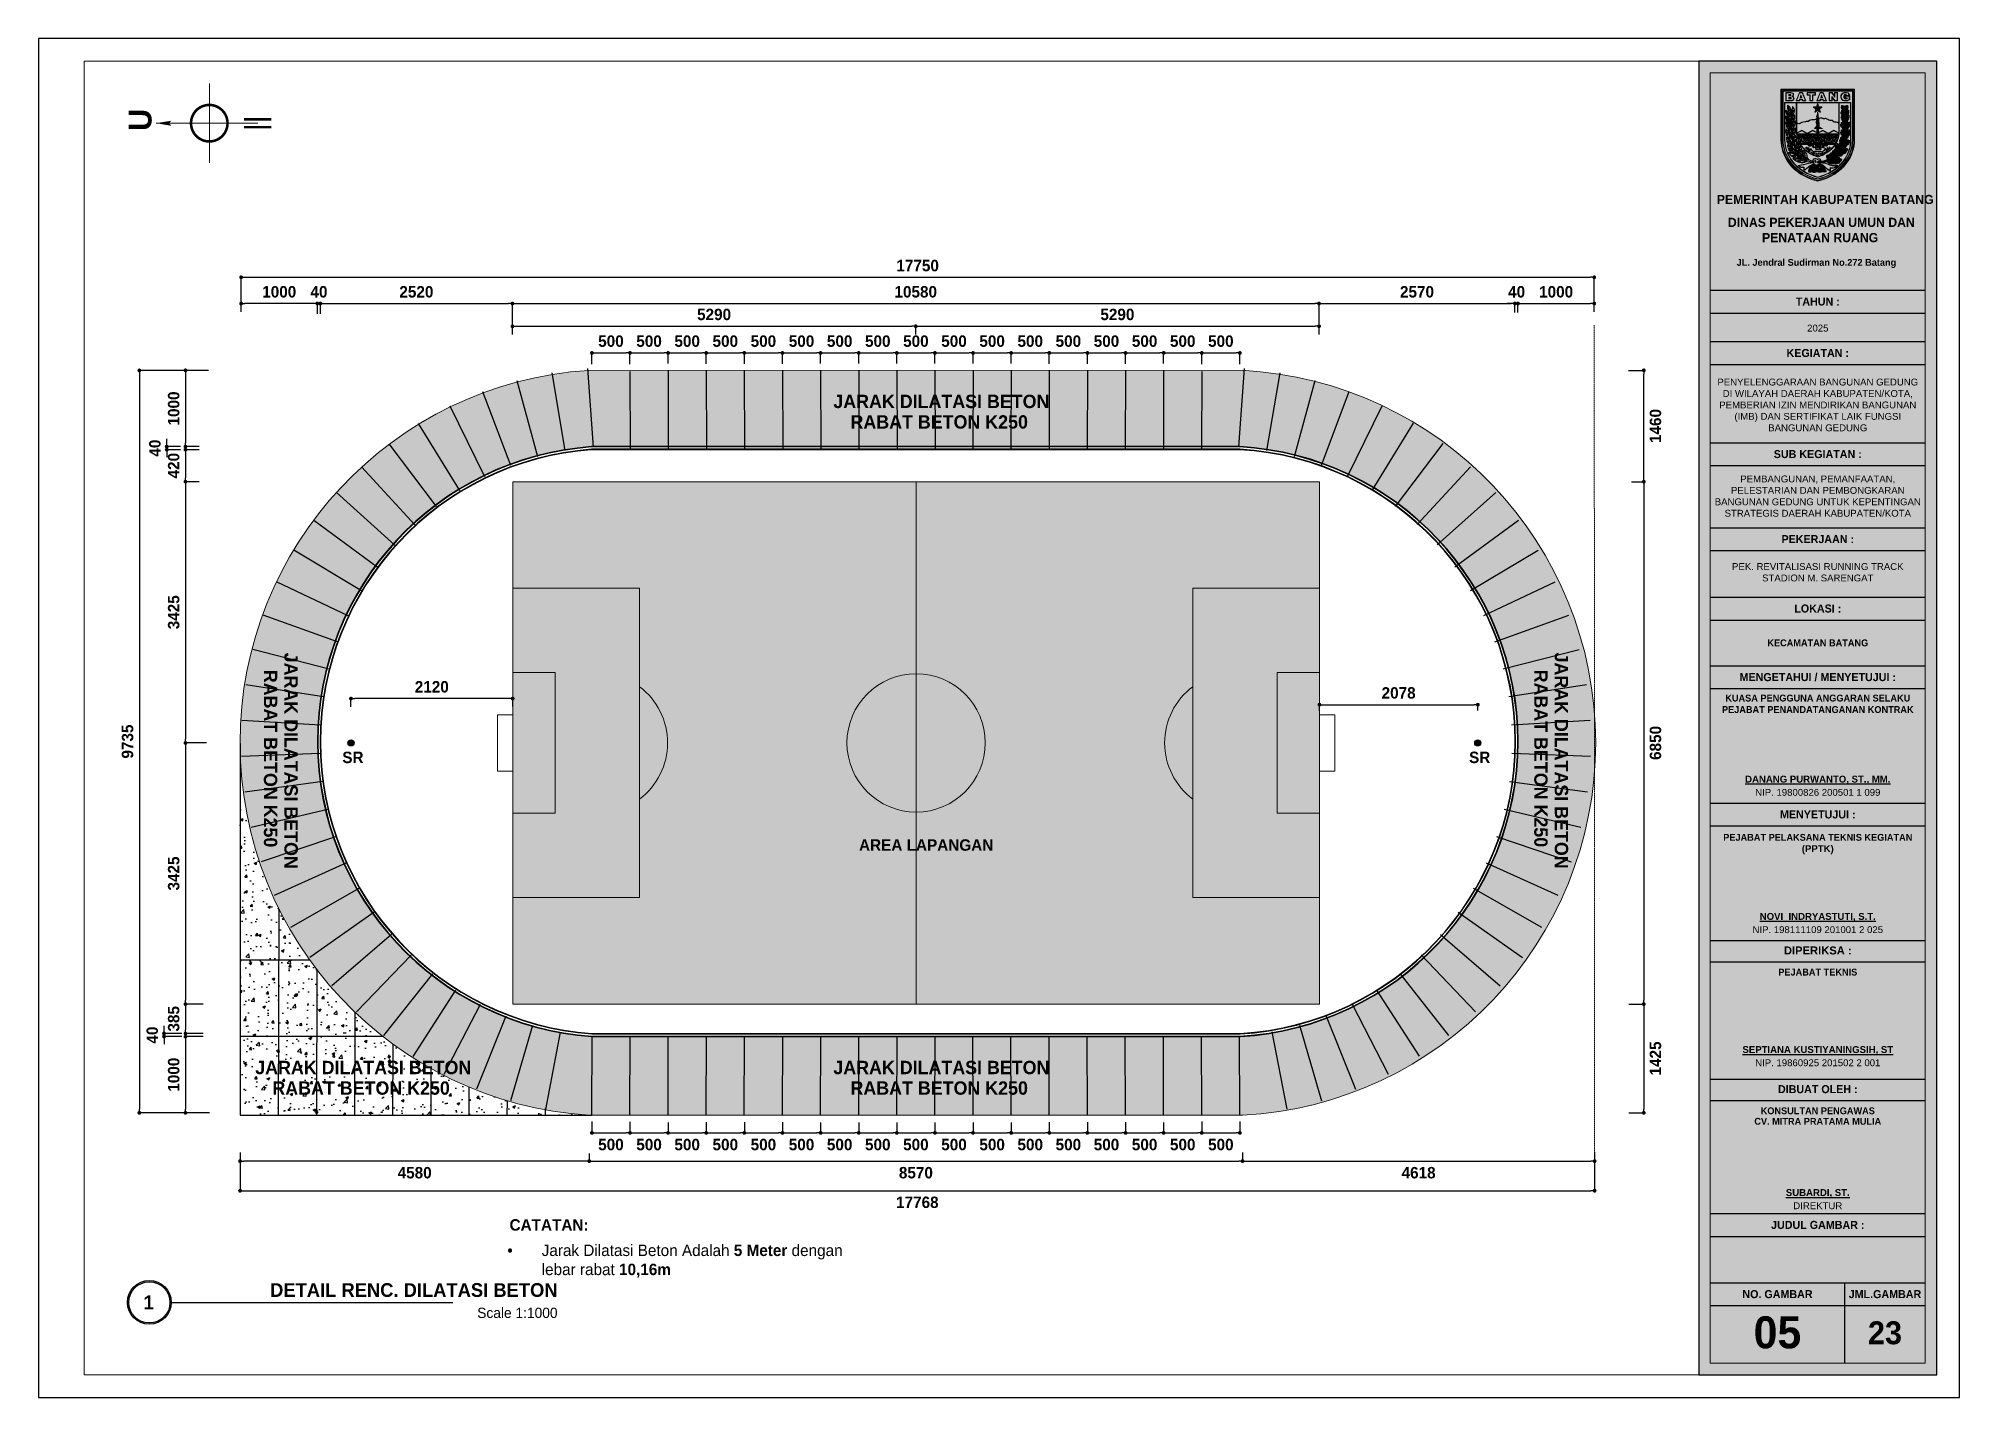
# Model space of a CAD drawing. Header units: centimetres. Extents: x -292707 to 138715, y -53922 to 66277.
# Drawn here: x 113515 to 138715, y -7217 to 10603 of the extents above; entities that cross this region are included whole.
import ezdxf

# ---------------------------------------------------------------- set-up
doc = ezdxf.new("R2010")
doc.units = ezdxf.units.CM
doc.linetypes.add('HIDDEN', pattern=[9.525, 6.35, -3.175])
for name, color, linetype in [('A-ALINE-1', 91, 'Continuous'), ('A-ALINE-4', 113, 'Continuous'), ('A-ALINE-7', 119, 'Continuous'), ('A-ANNOTATION', 144, 'Continuous'), ('A-DIM', 157, 'Continuous'), ('A-TEXT', 254, 'Continuous')]:
    doc.layers.add(name, color=color, linetype=linetype)
for name, color, linetype, lineweight, true_color in [('A-FILL-1', 250, 'Continuous', 0, 0x333333), ('A-FILL-3', 7, 'Continuous', 0, 0x666666), ('A-FILL-4', 9, 'Continuous', 0, 0x808080), ('A-FILL-5', 7, 'Continuous', 0, 0x999999), ('A-FILL-6', 7, 'Continuous', 0, 0xb3b3b3), ('A-FILL-8', 7, 'Continuous', 0, 0xe6e6e6)]:
    doc.layers.add(name, color=color, linetype=linetype, lineweight=lineweight, true_color=true_color)
doc.layers.add('A-SWING AREA', color=7, linetype='Continuous', lineweight=0, true_color=0xf7f7f7, transparency=0.2)
doc.layers.add('Layer 1', color=7, linetype='Continuous', lineweight=0)
doc.styles.add('Scale 1000', font='GOTHICB.TTF', dxfattribs={"height": 150})
doc.styles.add('Scale 170', font='GOTHICB.TTF', dxfattribs={"height": 50})
doc.styles.add('Scale 50', font='GOTHICB.TTF', dxfattribs={"height": 12.5})
doc.styles.add('Scale 500', font='GOTHICB.TTF', dxfattribs={"height": 175})
doc.styles.add('Scale 80', font='GOTHICB.TTF', dxfattribs={"height": 20})
doc.dimstyles.new('Scale 1000', dxfattribs={"dimscale": 0, "dimtxt": 150, "dimasz": 50, "dimexe": 5, "dimexo": 3, "dimgap": 75, "dimtad": 2, "dimdec": 0, "dimtxsty": 'Scale 1000', "dimblk": 'DOT', "dimcen": 2.5, "dimclrd": 256, "dimclre": 256, "dimclrt": 254, "dimadec": 0, "dimazin": 0, "dimtfac": 1, "dimtdec": 0, "dimtmove": 0, "dimatfit": 3, "dimldrblk": 'DOTSMALL', "dimfxl": 1, "dimtfillclr": 256, "dimlwd": -1, "dimlwe": -1, "dimarcsym": 0})

msp = doc.modelspace()

# ---------------------------------------------------------------- texts
at = {"ltscale": 5, "char_height": 175, "attachment_point": 1, "style": 'Scale 500'}
for s, insert in [('JARAK DILATASI BETON', (123942.4, 5931.4)), ('RABAT BETON K250', (124167.2, 5662)), ('JARAK DILATASI BETON', (116359.2, -2802.1)), ('JARAK DILATASI BETON', (123942.4, -2802.1)), ('RABAT BETON K250', (116583.9, -3071.5)), ('RABAT BETON K250', (124167.2, -3071.5))]:
    msp.add_mtext_dynamic_manual_height_columns(s, width=3236.128, gutter_width=875, heights=[0], dxfattribs=dict(at, insert=insert))
at = {"ltscale": 5, "char_height": 175, "attachment_point": 1, "rotation": 270, "style": 'Scale 500'}
for s, insert in [('JARAK DILATASI BETON', (116917.3, 2549.2)), ('JARAK DILATASI BETON', (133580.7, 2551.5)), ('RABAT BETON K250', (116647.9, 2324.4)), ('RABAT BETON K250', (133311.3, 2326.8))]:
    msp.add_mtext_dynamic_manual_height_columns(s, width=3236.128, gutter_width=875, heights=[0], dxfattribs=dict(at, insert=insert))
at = {"layer": 'A-TEXT', "ltscale": 0.25}
for s, width, gutter_width, heights, insert, char_height, attachment_point, style in [('SR', 399.477, 750, [0], (117501.3, 1251.4), 150, 1, 'Scale 1000'), ('SR', 399.477, 750, [0], (132281.3, 1251.7), 150, 1, 'Scale 1000'), ('\\pi941.63695;AREA LAPANGAN', 3615.055, 750, [0], (123337.9, 102.3), 150, 1, 'Scale 1000'), ('CATATAN:', 2330.933, 750, [0], (119695.2, -4878.6), 150, 1, 'Scale 1000'), ('\\pi-450,l450,t450;{\\fSymbol|b0|i0|c2|p18;·^I\\fCentury Gothic|b0|i0|c0|p34;Jarak Dilatasi Beton Adalah }5 Meter{\\fCentury Gothic|b0|i0|c0|p34; dengan lebar rabat }10,16m', 4814.09, 0, [2081.8], (119666.7, -5211.7), 150, 1, 'Scale 1000'), ('DETAIL RENC. DILATASI BETON', 4881.177, 675, [0], (120324.9, -5808.7), 180, 6, 'Scale 80'), ('1', 558, 675, [0], (114961.3, -5968.9), 180, 5, 'Scale 80'), ('{\\fCentury Gothic|b0|i0|c0|p34;Scale 1:1000}', 4881.177, 675, [0], (120324.9, -6107.6), 135, 6, 'Scale 80'), ('05', 1762.5, 6300, [0], (136326.5, -6365.3), 420, 5, 'Scale 170')]:
    msp.add_mtext_dynamic_manual_height_columns(s, width=width, gutter_width=gutter_width, heights=heights, dxfattribs=dict(at, insert=insert, char_height=char_height, attachment_point=attachment_point, style=style))

# ---------------------------------------------------------------- blocks, each defined once
blk = doc.blocks.new('Block_0')
at = {"layer": 'A-FILL-1', "true_color": 0x1d1819, "transparency": 33554687}
h = blk.add_hatch(color=250, dxfattribs=at)
edge = h.paths.add_edge_path()
edge.add_spline(control_points=[(248, -351.3), (248, -351.3), (248, -420), (248, -420), (248.2, -439.9), (261.2, -466.3), (297.6, -475.3), (334.1, -466.3), (347.1, -439.9), (347.2, -420), (347.2, -420), (347.2, -351.3), (347.2, -351.3), (347.2, -351.3), (297.6, -351.3), (297.6, -351.3), (297.6, -351.3), (248, -351.3), (248, -351.3)], knot_values=[0, 0, 0, 0, 1, 1, 1, 2, 2, 2, 3, 3, 3, 4, 4, 4, 5, 5, 5, 6, 6, 6, 6], degree=3, periodic=0)
at = {"layer": 'A-FILL-1', "true_color": 0xfefefe, "transparency": 33554687}
h = blk.add_hatch(color=7, dxfattribs=at)
edge = h.paths.add_edge_path()
edge.add_spline(control_points=[(249, -352.3), (249, -352.3), (249, -420), (249, -420), (249.1, -431.2), (253.2, -442.3), (260, -451.2), (269.3, -463.3), (282.9, -470.6), (297.6, -474.3), (312.3, -470.6), (325.9, -463.3), (335.3, -451.2), (342.1, -442.3), (346.2, -431.2), (346.3, -420), (346.3, -420), (346.3, -352.3), (346.3, -352.3), (346.3, -352.3), (249, -352.3), (249, -352.3)], knot_values=[0, 0, 0, 0, 1, 1, 1, 2, 2, 2, 3, 3, 3, 4, 4, 4, 5, 5, 5, 6, 6, 6, 7, 7, 7, 7], degree=3, periodic=0)
at = {"layer": 'A-FILL-1', "true_color": 0x1d1819, "transparency": 33554687}
h = blk.add_hatch(color=250, dxfattribs=at)
edge = h.paths.add_edge_path()
edge.add_spline(control_points=[(250.5, -353.8), (250.5, -353.8), (250.5, -420), (250.5, -420), (250.6, -430.9), (254.6, -441.7), (261.2, -450.3), (270.2, -462.1), (283.4, -469.2), (297.6, -472.8), (311.9, -469.2), (325, -462.1), (334.1, -450.3), (340.7, -441.7), (344.7, -430.9), (344.8, -420), (344.8, -420), (344.8, -353.8), (344.8, -353.8), (344.8, -353.8), (250.5, -353.8), (250.5, -353.8)], knot_values=[0, 0, 0, 0, 1, 1, 1, 2, 2, 2, 3, 3, 3, 4, 4, 4, 5, 5, 5, 6, 6, 6, 7, 7, 7, 7], degree=3, periodic=0)
at = {"layer": 'A-FILL-1', "true_color": 0xd60007, "transparency": 33554687}
h = blk.add_hatch(color=12, dxfattribs=at)
edge = h.paths.add_edge_path()
edge.add_spline(control_points=[(251, -354.3), (251, -354.3), (251, -420), (251, -420), (251.1, -430.8), (255, -441.4), (261.6, -450), (270.5, -461.7), (283.6, -468.7), (297.6, -472.3), (311.7, -468.7), (324.8, -461.7), (333.7, -450), (340.2, -441.4), (344.2, -430.8), (344.3, -420), (344.3, -420), (344.3, -354.3), (344.3, -354.3), (344.3, -354.3), (251, -354.3), (251, -354.3)], knot_values=[0, 0, 0, 0, 1, 1, 1, 2, 2, 2, 3, 3, 3, 4, 4, 4, 5, 5, 5, 6, 6, 6, 7, 7, 7, 7], degree=3, periodic=0)
at = {"layer": 'A-FILL-1', "true_color": 0x1d1819, "transparency": 33554687}
h = blk.add_hatch(color=250, dxfattribs=at)
edge = h.paths.add_edge_path()
edge.add_spline(control_points=[(303.3, -362.3), (303.3, -362.3), (302.8, -360.8), (302.8, -360.8), (302.8, -360.8), (302.3, -362.3), (302.3, -362.3), (302.3, -362.3), (303.3, -362.3), (303.3, -362.3)], knot_values=[0, 0, 0, 0, 1, 1, 1, 2, 2, 2, 3, 3, 3, 3], degree=3, periodic=0)
edge = h.paths.add_edge_path()
edge.add_spline(control_points=[(275.5, -362.3), (275.5, -362.3), (275, -360.8), (275, -360.8), (275, -360.8), (274.5, -362.3), (274.5, -362.3), (274.5, -362.3), (275.5, -362.3), (275.5, -362.3), (275.5, -362.3), (275.5, -362.3), (275.5, -362.3)], knot_values=[0, 0, 0, 0, 1, 1, 1, 2, 2, 2, 3, 3, 3, 4, 4, 4, 4], degree=3, periodic=0)
edge = h.paths.add_edge_path()
edge.add_spline(control_points=[(259, -364.1), (259, -364.1), (260.2, -364.1), (260.2, -364.1), (260.4, -364.1), (260.9, -364), (261.1, -363.9), (261.2, -363.8), (261.3, -363.6), (261.3, -363.5), (261.3, -363.3), (261.2, -363.2), (261.1, -363.1), (260.9, -363), (260.4, -363), (260.2, -363), (260.2, -363), (259, -363), (259, -363), (259, -363), (259, -364.1), (259, -364.1), (259, -364.1), (259, -364.1), (259, -364.1)], knot_values=[0, 0, 0, 0, 1, 1, 1, 2, 2, 2, 3, 3, 3, 4, 4, 4, 5, 5, 5, 6, 6, 6, 7, 7, 7, 8, 8, 8, 8], degree=3, periodic=0)
edge = h.paths.add_edge_path()
edge.add_spline(control_points=[(259, -360), (259, -360), (260, -360), (260, -360), (260.1, -360), (260.6, -360), (260.7, -359.9), (260.8, -359.8), (260.9, -359.7), (260.9, -359.5), (260.9, -359.4), (260.8, -359.3), (260.7, -359.2), (260.6, -359.1), (260.2, -359.1), (260, -359.1), (260, -359.1), (259, -359.1), (259, -359.1), (259, -359.1), (259, -360), (259, -360), (259, -360), (259, -360), (259, -360)], knot_values=[0, 0, 0, 0, 1, 1, 1, 2, 2, 2, 3, 3, 3, 4, 4, 4, 5, 5, 5, 6, 6, 6, 7, 7, 7, 8, 8, 8, 8], degree=3, periodic=0)
edge = h.paths.add_edge_path()
edge.add_spline(control_points=[(336.7, -363.7), (336.7, -363.7), (336.7, -363.5), (336.7, -363.5), (336.7, -363.5), (334.5, -363.5), (334.5, -363.5), (334.5, -363.5), (334.5, -360.4), (334.5, -360.4), (334.5, -360.4), (340.6, -360.4), (340.6, -360.4), (340.6, -360.4), (340.6, -365.5), (340.6, -365.5), (340.6, -365.5), (340.4, -365.7), (340.4, -365.7), (339.6, -366.2), (338.6, -366.8), (337.7, -367.1), (336.7, -367.3), (335.8, -367.4), (334.8, -367.4), (333.7, -367.4), (332.5, -367.3), (331.5, -366.7), (330.6, -366.3), (329.9, -365.6), (329.4, -364.7), (328.9, -363.7), (328.7, -362.7), (328.7, -361.6), (328.7, -360.5), (328.9, -359.4), (329.4, -358.4), (330, -357.5), (330.8, -356.8), (331.8, -356.4), (332.8, -355.9), (333.9, -355.8), (335, -355.8), (335.8, -355.8), (337, -355.9), (337.8, -356.2), (338.4, -356.4), (339, -356.7), (339.5, -357.2), (339.9, -357.8), (340.3, -358.4), (340.5, -359.1), (340.5, -359.1), (340.6, -359.6), (340.6, -359.6), (340.6, -359.6), (336.4, -360.3), (336.4, -360.3), (336.4, -360.3), (336.3, -359.9), (336.3, -359.9), (336.2, -359.7), (336.1, -359.4), (335.8, -359.3), (335.6, -359.1), (335.2, -359.1), (334.9, -359.1), (334.3, -359.1), (333.9, -359.2), (333.5, -359.6), (333.1, -360.1), (333, -361), (333, -361.6), (333, -362.2), (333.1, -363.1), (333.5, -363.6), (333.9, -364.1), (334.4, -364.2), (335, -364.2), (335.3, -364.2), (335.6, -364.1), (335.9, -364.1), (336.2, -364), (336.5, -363.8), (336.7, -363.7), (336.7, -363.7), (336.7, -363.7), (336.7, -363.7)], knot_values=[0, 0, 0, 0, 1, 1, 1, 2, 2, 2, 3, 3, 3, 4, 4, 4, 5, 5, 5, 6, 6, 6, 7, 7, 7, 8, 8, 8, 9, 9, 9, 10, 10, 10, 11, 11, 11, 12, 12, 12, 13, 13, 13, 14, 14, 14, 15, 15, 15, 16, 16, 16, 17, 17, 17, 18, 18, 18, 19, 19, 19, 20, 20, 20, 21, 21, 21, 22, 22, 22, 23, 23, 23, 24, 24, 24, 25, 25, 25, 26, 26, 26, 27, 27, 27, 28, 28, 28, 29, 29, 29, 29], degree=3, periodic=0)
edge = h.paths.add_edge_path()
edge.add_spline(control_points=[(320.1, -360.6), (320.1, -360.6), (320.1, -356), (320.1, -356), (320.1, -356), (324.2, -356), (324.2, -356), (324.2, -356), (324.2, -367.2), (324.2, -367.2), (324.2, -367.2), (320.3, -367.2), (320.3, -367.2), (320.3, -367.2), (317, -362.6), (317, -362.6), (317, -362.6), (317, -367.2), (317, -367.2), (317, -367.2), (312.9, -367.2), (312.9, -367.2), (312.9, -367.2), (312.9, -356), (312.9, -356), (312.9, -356), (316.8, -356), (316.8, -356), (316.8, -356), (320.1, -360.6), (320.1, -360.6), (320.1, -360.6), (320.1, -360.6), (320.1, -360.6)], knot_values=[0, 0, 0, 0, 1, 1, 1, 2, 2, 2, 3, 3, 3, 4, 4, 4, 5, 5, 5, 6, 6, 6, 7, 7, 7, 8, 8, 8, 9, 9, 9, 10, 10, 10, 11, 11, 11, 11], degree=3, periodic=0)
edge = h.paths.add_edge_path()
edge.add_spline(control_points=[(304.3, -365.6), (304.3, -365.6), (301.2, -365.6), (301.2, -365.6), (301.2, -365.6), (300.7, -367.2), (300.7, -367.2), (300.7, -367.2), (296.2, -367.2), (296.2, -367.2), (296.2, -367.2), (300.7, -356), (300.7, -356), (300.7, -356), (305, -356), (305, -356), (305, -356), (309.4, -367.2), (309.4, -367.2), (309.4, -367.2), (304.8, -367.2), (304.8, -367.2), (304.8, -367.2), (304.3, -365.6), (304.3, -365.6), (304.3, -365.6), (304.3, -365.6), (304.3, -365.6)], knot_values=[0, 0, 0, 0, 1, 1, 1, 2, 2, 2, 3, 3, 3, 4, 4, 4, 5, 5, 5, 6, 6, 6, 7, 7, 7, 8, 8, 8, 9, 9, 9, 9], degree=3, periodic=0)
edge = h.paths.add_edge_path()
edge.add_spline(control_points=[(291, -359.5), (291, -359.5), (291, -367.2), (291, -367.2), (291, -367.2), (286.7, -367.2), (286.7, -367.2), (286.7, -367.2), (286.7, -359.5), (286.7, -359.5), (286.7, -359.5), (283.3, -359.5), (283.3, -359.5), (283.3, -359.5), (283.3, -356), (283.3, -356), (283.3, -356), (294.4, -356), (294.4, -356), (294.4, -356), (294.4, -359.5), (294.4, -359.5), (294.4, -359.5), (291, -359.5), (291, -359.5), (291, -359.5), (291, -359.5), (291, -359.5)], knot_values=[0, 0, 0, 0, 1, 1, 1, 2, 2, 2, 3, 3, 3, 4, 4, 4, 5, 5, 5, 6, 6, 6, 7, 7, 7, 8, 8, 8, 9, 9, 9, 9], degree=3, periodic=0)
edge = h.paths.add_edge_path()
edge.add_spline(control_points=[(276.5, -365.6), (276.5, -365.6), (273.4, -365.6), (273.4, -365.6), (273.4, -365.6), (272.9, -367.2), (272.9, -367.2), (272.9, -367.2), (268.4, -367.2), (268.4, -367.2), (268.4, -367.2), (272.9, -356), (272.9, -356), (272.9, -356), (277.2, -356), (277.2, -356), (277.2, -356), (281.6, -367.2), (281.6, -367.2), (281.6, -367.2), (277, -367.2), (277, -367.2), (277, -367.2), (276.5, -365.6), (276.5, -365.6), (276.5, -365.6), (276.5, -365.6), (276.5, -365.6)], knot_values=[0, 0, 0, 0, 1, 1, 1, 2, 2, 2, 3, 3, 3, 4, 4, 4, 5, 5, 5, 6, 6, 6, 7, 7, 7, 8, 8, 8, 9, 9, 9, 9], degree=3, periodic=0)
edge = h.paths.add_edge_path()
edge.add_spline(control_points=[(264.1, -361.2), (264.4, -361.4), (264.7, -361.6), (264.9, -361.9), (265.4, -362.4), (265.6, -363.1), (265.6, -363.8), (265.6, -364.4), (265.5, -365), (265.1, -365.5), (264.8, -366), (264.4, -366.4), (263.9, -366.7), (263.5, -366.9), (262.9, -367), (262.5, -367.1), (262.1, -367.1), (261.8, -367.2), (261.5, -367.2), (261.3, -367.2), (261.1, -367.2), (260.9, -367.2), (260.9, -367.2), (254.7, -367.2), (254.7, -367.2), (254.7, -367.2), (254.7, -356), (254.7, -356), (254.7, -356), (261.4, -356), (261.4, -356), (262.4, -356), (263.4, -356.2), (264.1, -356.9), (264.8, -357.4), (265.1, -358.2), (265.1, -359), (265.1, -359.8), (264.9, -360.4), (264.4, -360.9), (264.3, -361), (264.2, -361.1), (264.1, -361.2), (264.1, -361.2), (264.1, -361.2), (264.1, -361.2)], knot_values=[0, 0, 0, 0, 1, 1, 1, 2, 2, 2, 3, 3, 3, 4, 4, 4, 5, 5, 5, 6, 6, 6, 7, 7, 7, 8, 8, 8, 9, 9, 9, 10, 10, 10, 11, 11, 11, 12, 12, 12, 13, 13, 13, 14, 14, 14, 15, 15, 15, 15], degree=3, periodic=0)
at = {"layer": 'A-FILL-1', "true_color": 0xfefefe, "transparency": 33554687}
h = blk.add_hatch(color=7, dxfattribs=at)
edge = h.paths.add_edge_path()
edge.add_spline(control_points=[(335, -363), (335, -363), (335, -360.9), (335, -360.9), (335, -360.9), (340.1, -360.9), (340.1, -360.9), (340.1, -360.9), (340.1, -365.3), (340.1, -365.3), (339.1, -365.9), (338.3, -366.4), (337.5, -366.6), (336.8, -366.8), (335.9, -366.9), (334.8, -366.9), (333.5, -366.9), (332.5, -366.7), (331.7, -366.3), (330.9, -365.9), (330.3, -365.3), (329.8, -364.5), (329.4, -363.6), (329.1, -362.7), (329.1, -361.6), (329.1, -360.5), (329.4, -359.5), (329.9, -358.7), (330.4, -357.9), (331.1, -357.2), (332, -356.8), (332.7, -356.5), (333.7, -356.3), (335, -356.3), (336.1, -356.3), (337, -356.4), (337.6, -356.6), (338.2, -356.8), (338.7, -357.1), (339.1, -357.6), (339.5, -358), (339.8, -358.6), (340, -359.2), (340, -359.2), (336.8, -359.8), (336.8, -359.8), (336.6, -359.4), (336.4, -359.1), (336.1, -358.9), (335.8, -358.7), (335.4, -358.6), (334.9, -358.6), (334.2, -358.6), (333.6, -358.8), (333.1, -359.3), (332.7, -359.8), (332.5, -360.5), (332.5, -361.6), (332.5, -362.7), (332.7, -363.5), (333.1, -364), (333.6, -364.4), (334.2, -364.7), (335, -364.7), (335.4, -364.7), (335.7, -364.6), (336, -364.5), (336.4, -364.4), (336.8, -364.2), (337.2, -364), (337.2, -364), (337.2, -363), (337.2, -363), (337.2, -363), (335, -363), (335, -363)], knot_values=[0, 0, 0, 0, 1, 1, 1, 2, 2, 2, 3, 3, 3, 4, 4, 4, 5, 5, 5, 6, 6, 6, 7, 7, 7, 8, 8, 8, 9, 9, 9, 10, 10, 10, 11, 11, 11, 12, 12, 12, 13, 13, 13, 14, 14, 14, 15, 15, 15, 16, 16, 16, 17, 17, 17, 18, 18, 18, 19, 19, 19, 20, 20, 20, 21, 21, 21, 22, 22, 22, 23, 23, 23, 24, 24, 24, 25, 25, 25, 25], degree=3, periodic=0)
edge = h.paths.add_edge_path()
edge.add_spline(control_points=[(313.4, -356.5), (313.4, -356.5), (316.5, -356.5), (316.5, -356.5), (316.5, -356.5), (320.6, -362.2), (320.6, -362.2), (320.6, -362.2), (320.6, -356.5), (320.6, -356.5), (320.6, -356.5), (323.7, -356.5), (323.7, -356.5), (323.7, -356.5), (323.7, -366.8), (323.7, -366.8), (323.7, -366.8), (320.6, -366.8), (320.6, -366.8), (320.6, -366.8), (316.5, -361.1), (316.5, -361.1), (316.5, -361.1), (316.5, -366.8), (316.5, -366.8), (316.5, -366.8), (313.4, -366.8), (313.4, -366.8), (313.4, -366.8), (313.4, -356.5), (313.4, -356.5), (313.4, -356.5), (313.4, -356.5), (313.4, -356.5)], knot_values=[0, 0, 0, 0, 1, 1, 1, 2, 2, 2, 3, 3, 3, 4, 4, 4, 5, 5, 5, 6, 6, 6, 7, 7, 7, 8, 8, 8, 9, 9, 9, 10, 10, 10, 11, 11, 11, 11], degree=3, periodic=0)
edge = h.paths.add_edge_path()
edge.add_spline(control_points=[(304, -362.8), (304, -362.8), (302.8, -359.1), (302.8, -359.1), (302.8, -359.1), (301.6, -362.8), (301.6, -362.8), (301.6, -362.8), (304, -362.8), (304, -362.8), (304, -362.8), (304, -362.8), (304, -362.8)], knot_values=[0, 0, 0, 0, 1, 1, 1, 2, 2, 2, 3, 3, 3, 4, 4, 4, 4], degree=3, periodic=0)
edge = h.paths.add_edge_path()
edge.add_spline(control_points=[(304.7, -365.1), (304.7, -365.1), (300.9, -365.1), (300.9, -365.1), (300.9, -365.1), (300.3, -366.8), (300.3, -366.8), (300.3, -366.8), (296.9, -366.8), (296.9, -366.8), (296.9, -366.8), (301, -356.5), (301, -356.5), (301, -356.5), (304.6, -356.5), (304.6, -356.5), (304.6, -356.5), (308.7, -366.8), (308.7, -366.8), (308.7, -366.8), (305.2, -366.8), (305.2, -366.8), (305.2, -366.8), (304.7, -365.1), (304.7, -365.1), (304.7, -365.1), (304.7, -365.1), (304.7, -365.1)], knot_values=[0, 0, 0, 0, 1, 1, 1, 2, 2, 2, 3, 3, 3, 4, 4, 4, 5, 5, 5, 6, 6, 6, 7, 7, 7, 8, 8, 8, 9, 9, 9, 9], degree=3, periodic=0)
edge = h.paths.add_edge_path()
edge.add_spline(control_points=[(283.8, -356.5), (283.8, -356.5), (293.9, -356.5), (293.9, -356.5), (293.9, -356.5), (293.9, -359), (293.9, -359), (293.9, -359), (290.5, -359), (290.5, -359), (290.5, -359), (290.5, -366.8), (290.5, -366.8), (290.5, -366.8), (287.2, -366.8), (287.2, -366.8), (287.2, -366.8), (287.2, -359), (287.2, -359), (287.2, -359), (283.8, -359), (283.8, -359), (283.8, -359), (283.8, -356.5), (283.8, -356.5), (283.8, -356.5), (283.8, -356.5), (283.8, -356.5)], knot_values=[0, 0, 0, 0, 1, 1, 1, 2, 2, 2, 3, 3, 3, 4, 4, 4, 5, 5, 5, 6, 6, 6, 7, 7, 7, 8, 8, 8, 9, 9, 9, 9], degree=3, periodic=0)
edge = h.paths.add_edge_path()
edge.add_spline(control_points=[(276.2, -362.8), (276.2, -362.8), (275, -359.1), (275, -359.1), (275, -359.1), (273.8, -362.8), (273.8, -362.8), (273.8, -362.8), (276.2, -362.8), (276.2, -362.8), (276.2, -362.8), (276.2, -362.8), (276.2, -362.8)], knot_values=[0, 0, 0, 0, 1, 1, 1, 2, 2, 2, 3, 3, 3, 4, 4, 4, 4], degree=3, periodic=0)
edge = h.paths.add_edge_path()
edge.add_spline(control_points=[(276.9, -365.1), (276.9, -365.1), (273.1, -365.1), (273.1, -365.1), (273.1, -365.1), (272.5, -366.8), (272.5, -366.8), (272.5, -366.8), (269.1, -366.8), (269.1, -366.8), (269.1, -366.8), (273.2, -356.5), (273.2, -356.5), (273.2, -356.5), (276.8, -356.5), (276.8, -356.5), (276.8, -356.5), (280.9, -366.8), (280.9, -366.8), (280.9, -366.8), (277.4, -366.8), (277.4, -366.8), (277.4, -366.8), (276.9, -365.1), (276.9, -365.1), (276.9, -365.1), (276.9, -365.1), (276.9, -365.1)], knot_values=[0, 0, 0, 0, 1, 1, 1, 2, 2, 2, 3, 3, 3, 4, 4, 4, 5, 5, 5, 6, 6, 6, 7, 7, 7, 8, 8, 8, 9, 9, 9, 9], degree=3, periodic=0)
edge = h.paths.add_edge_path()
edge.add_spline(control_points=[(258.5, -364.5), (258.5, -364.5), (260.2, -364.5), (260.2, -364.5), (260.8, -364.5), (261.2, -364.5), (261.4, -364.3), (261.7, -364.1), (261.8, -363.8), (261.8, -363.5), (261.8, -363.2), (261.7, -362.9), (261.4, -362.7), (261.2, -362.6), (260.8, -362.5), (260.2, -362.5), (260.2, -362.5), (258.5, -362.5), (258.5, -362.5), (258.5, -362.5), (258.5, -364.5), (258.5, -364.5), (258.5, -364.5), (258.5, -364.5), (258.5, -364.5)], knot_values=[0, 0, 0, 0, 1, 1, 1, 2, 2, 2, 3, 3, 3, 4, 4, 4, 5, 5, 5, 6, 6, 6, 7, 7, 7, 8, 8, 8, 8], degree=3, periodic=0)
edge = h.paths.add_edge_path()
edge.add_spline(control_points=[(258.5, -360.5), (258.5, -360.5), (260, -360.5), (260, -360.5), (260.5, -360.5), (260.8, -360.4), (261, -360.3), (261.3, -360.1), (261.4, -359.8), (261.4, -359.5), (261.4, -359.2), (261.3, -359), (261, -358.8), (260.8, -358.6), (260.5, -358.6), (260, -358.6), (260, -358.6), (258.5, -358.6), (258.5, -358.6), (258.5, -358.6), (258.5, -360.5), (258.5, -360.5), (258.5, -360.5), (258.5, -360.5), (258.5, -360.5)], knot_values=[0, 0, 0, 0, 1, 1, 1, 2, 2, 2, 3, 3, 3, 4, 4, 4, 5, 5, 5, 6, 6, 6, 7, 7, 7, 8, 8, 8, 8], degree=3, periodic=0)
edge = h.paths.add_edge_path()
edge.add_spline(control_points=[(255.1, -356.5), (255.1, -356.5), (261.4, -356.5), (261.4, -356.5), (262.4, -356.5), (263.2, -356.7), (263.8, -357.2), (264.3, -357.7), (264.6, -358.3), (264.6, -359), (264.6, -359.6), (264.4, -360.2), (264, -360.6), (263.8, -360.9), (263.4, -361.1), (262.9, -361.3), (263.6, -361.5), (264.2, -361.8), (264.6, -362.2), (264.9, -362.6), (265.1, -363.2), (265.1, -363.8), (265.1, -364.4), (265, -364.8), (264.7, -365.3), (264.5, -365.7), (264.1, -366), (263.7, -366.3), (263.4, -366.4), (263, -366.5), (262.4, -366.6), (261.6, -366.7), (261.1, -366.8), (260.9, -366.8), (260.9, -366.8), (255.1, -366.8), (255.1, -366.8), (255.1, -366.8), (255.1, -356.5), (255.1, -356.5), (255.1, -356.5), (255.1, -356.5), (255.1, -356.5)], knot_values=[0, 0, 0, 0, 1, 1, 1, 2, 2, 2, 3, 3, 3, 4, 4, 4, 5, 5, 5, 6, 6, 6, 7, 7, 7, 8, 8, 8, 9, 9, 9, 10, 10, 10, 11, 11, 11, 12, 12, 12, 13, 13, 13, 14, 14, 14, 14], degree=3, periodic=0)
at = {"layer": 'A-FILL-1', "true_color": 0x1d1819, "transparency": 33554687}
h = blk.add_hatch(color=250, dxfattribs=at)
edge = h.paths.add_edge_path()
edge.add_spline(control_points=[(253, -369.3), (253, -369.3), (253, -420), (253, -420), (253, -430.4), (256.9, -440.6), (263.1, -448.8), (271.7, -460), (284.2, -466.7), (297.6, -470.3), (311.1, -466.7), (323.6, -460), (332.2, -448.8), (338.4, -440.6), (342.2, -430.4), (342.3, -420), (342.3, -420), (342.3, -369.3), (342.3, -369.3), (332, -369.3), (263.3, -369.3), (253, -369.3)], knot_values=[0, 0, 0, 0, 1, 1, 1, 2, 2, 2, 3, 3, 3, 4, 4, 4, 5, 5, 5, 6, 6, 6, 7, 7, 7, 7], degree=3, periodic=0)
at = {"layer": 'A-FILL-1', "true_color": 0x0095ff, "transparency": 33554687}
h = blk.add_hatch(color=150, dxfattribs=at)
edge = h.paths.add_edge_path()
edge.add_spline(control_points=[(297.6, -469.8), (310.9, -466.2), (323.3, -459.5), (331.8, -448.5), (338, -440.4), (341.7, -430.2), (341.8, -420), (341.8, -420), (341.8, -369.8), (341.8, -369.8), (332, -369.8), (262.1, -369.8), (253.4, -369.8), (253.4, -369.8), (253.4, -420), (253.4, -420), (253.5, -430.2), (257.3, -440.4), (263.5, -448.5), (272, -459.5), (284.3, -466.2), (297.6, -469.8)], knot_values=[0, 0, 0, 0, 1, 1, 1, 2, 2, 2, 3, 3, 3, 4, 4, 4, 5, 5, 5, 6, 6, 6, 7, 7, 7, 7], degree=3, periodic=0)
at = {"layer": 'A-FILL-1', "true_color": 0x1d1819, "transparency": 33554687}
h = blk.add_hatch(color=250, dxfattribs=at)
edge = h.paths.add_edge_path()
edge.add_spline(control_points=[(274.7, -448.4), (274.2, -448), (273.5, -447.7), (272.9, -447.5), (272.4, -447.3), (271.6, -447.3), (270.9, -447.4), (271.2, -447.6), (271.5, -447.8), (271.7, -447.9), (272, -448), (272.3, -448.1), (272.7, -448.2), (273.3, -448.4), (273.9, -448.4), (274.5, -448.4), (274.5, -448.4), (274.6, -448.4), (274.7, -448.4)], knot_values=[0, 0, 0, 0, 1, 1, 1, 2, 2, 2, 3, 3, 3, 4, 4, 4, 5, 5, 5, 6, 6, 6, 6], degree=3, periodic=0)
edge = h.paths.add_edge_path()
edge.add_spline(control_points=[(267.4, -441.8), (267.1, -441.6), (266.8, -441.4), (266.6, -441.2), (266.4, -441), (266.1, -440.9), (265.9, -440.8), (265.7, -440.8), (265.5, -440.7), (265.3, -440.7), (265, -440.6), (264.6, -440.5), (264.2, -440.4), (264.6, -440.8), (265.1, -441.2), (265.6, -441.5), (265.8, -441.6), (266.1, -441.7), (266.4, -441.7), (266.7, -441.8), (267, -441.8), (267.4, -441.8), (267.4, -441.8), (267.4, -441.8), (267.4, -441.8)], knot_values=[0, 0, 0, 0, 1, 1, 1, 2, 2, 2, 3, 3, 3, 4, 4, 4, 5, 5, 5, 6, 6, 6, 7, 7, 7, 8, 8, 8, 8], degree=3, periodic=0)
edge = h.paths.add_edge_path()
edge.add_spline(control_points=[(279.3, -437.9), (279.4, -438.8), (279.7, -439.8), (280.1, -440.2), (280.3, -440.4), (280.5, -440.6), (280.7, -440.8), (280.5, -440.1), (280.3, -439.3), (280.1, -438.9), (279.9, -438.5), (279.6, -438.2), (279.3, -437.9), (279.3, -437.9), (279.3, -437.9), (279.3, -437.9)], knot_values=[0, 0, 0, 0, 1, 1, 1, 2, 2, 2, 3, 3, 3, 4, 4, 4, 5, 5, 5, 5], degree=3, periodic=0)
edge = h.paths.add_edge_path()
edge.add_spline(control_points=[(261.2, -387.1), (262.2, -386.5), (262.3, -384.8), (262.5, -384.2), (262.5, -384), (262.5, -383.6), (262.4, -383.4), (262.4, -383), (262.3, -382.6), (262.2, -382.3), (262.1, -381.3), (262.1, -380.4), (262.5, -379.5), (262.6, -379.2), (262.8, -378.8), (262.9, -378.4), (263.1, -377.7), (263.3, -376.9), (263.4, -376.2), (263.4, -375.9), (263.5, -375.5), (263.5, -375.2), (263.5, -375.2), (263.6, -374.6), (263.6, -374.6), (263.6, -374.6), (264, -375.1), (264, -375.1), (264.1, -375.2), (264.2, -375.3), (264.2, -375.4), (264.5, -375.7), (264.7, -376), (264.9, -376.4), (265.4, -377.3), (265.9, -378.3), (266.2, -379.3), (266.3, -379.9), (266.4, -380.4), (266.4, -381), (266.3, -383.9), (263.9, -386.1), (262.2, -388.3), (261.6, -389.1), (261.5, -390.8), (261.4, -391.8), (261.2, -392.8), (261.2, -393.9), (261.2, -394.9), (261.2, -395.1), (261.2, -396.5), (261.2, -396.7), (262.4, -394.7), (261.9, -393), (262.3, -391.3), (262.5, -390.3), (263, -389.6), (263.9, -388.5), (264.5, -387.7), (265.2, -386.9), (265.8, -386.1), (265.8, -386.1), (266.1, -385.8), (266.1, -385.8), (266.1, -385.8), (266.3, -386.2), (266.3, -386.2), (266.4, -386.6), (266.5, -387.1), (266.5, -387.5), (266.7, -388.7), (266.7, -389.9), (266.5, -391), (266, -393.9), (263.7, -395.5), (262.3, -397.9), (261.9, -398.7), (261.7, -399.8), (261.6, -400.8), (261.5, -402.4), (261.6, -404.5), (261.8, -406.1), (262.5, -404.1), (261.8, -401.5), (262.3, -399.6), (262.5, -398.7), (263.6, -397.5), (264.2, -396.9), (264.7, -396.3), (265.3, -395.7), (265.9, -395.1), (266, -394.9), (266.2, -394.7), (266.4, -394.6), (266.5, -394.5), (266.6, -394.4), (266.7, -394.3), (266.7, -394.3), (266.9, -394.1), (266.9, -394.1), (266.9, -394.1), (267.1, -394.4), (267.1, -394.4), (267.1, -394.6), (267.1, -394.7), (267.1, -394.9), (267.2, -395.2), (267.3, -395.6), (267.3, -396), (267.4, -397.2), (267.2, -398.5), (266.8, -399.7), (266.6, -400.4), (266.3, -401.1), (266, -401.8), (265.7, -402.5), (265.3, -403.2), (264.9, -403.9), (264.4, -404.8), (263.9, -405.7), (263.4, -406.6), (263, -407.3), (262.6, -408.1), (262.3, -408.9), (262.2, -409.4), (262.1, -410), (262.1, -410.5), (262, -411.2), (262.1, -411.9), (262.1, -412.6), (262.1, -413.7), (262.2, -414.8), (262.4, -415.9), (262.4, -416.2), (262.6, -417.8), (262.7, -418.2), (263, -417.8), (263.2, -415.8), (263.3, -415.2), (263.3, -414.6), (263, -413.8), (262.8, -413.1), (262.5, -412.2), (262.4, -411.3), (262.4, -410.3), (262.5, -409.2), (263.3, -408), (263.9, -407.1), (264.5, -406.3), (265.1, -405.6), (265.7, -404.9), (266, -404.6), (266.3, -404.2), (266.6, -403.9), (266.6, -403.9), (267, -403.6), (267, -403.6), (267, -403.6), (267.1, -404.1), (267.1, -404.1), (267.1, -404.5), (267.1, -404.9), (267.2, -405.3), (267.3, -406.7), (267.3, -408), (267.3, -409.4), (267.3, -410.6), (267.1, -411.7), (266.8, -412.9), (266.4, -414.2), (265.6, -414.9), (265.1, -416.1), (264.6, -417.2), (264.4, -418.7), (264, -419.8), (263.6, -420.8), (263.9, -422.7), (264.2, -423.8), (264.6, -425.7), (265.4, -427.2), (266.1, -429), (266.5, -426.1), (265.1, -423.9), (264.8, -421), (264.8, -420), (265, -418.9), (265.3, -418), (265.6, -417.1), (266, -416.1), (266.4, -415.2), (266.6, -414.8), (266.8, -414.4), (267, -414), (267, -414), (267.3, -413.6), (267.3, -413.6), (267.3, -413.6), (267.5, -414), (267.5, -414), (267.8, -414.6), (268, -415.3), (268.3, -416), (268.7, -417.5), (269.1, -419), (269.2, -420.5), (269.2, -421.2), (269.1, -421.9), (269, -422.6), (268.7, -425.2), (267.6, -427.5), (267.4, -430.1), (267.4, -430.5), (267.4, -430.9), (267.5, -431.2), (267.6, -432.6), (268.2, -434), (268.8, -435.2), (269.1, -435.6), (269.8, -436.7), (270, -437.1), (270.1, -436.1), (269.7, -433.8), (269.2, -433.1), (269, -432.8), (268.8, -432.4), (268.6, -432.1), (268, -430.8), (268.2, -429.5), (268.5, -428.2), (269.1, -426.3), (269.7, -424.4), (270.3, -422.5), (270.3, -422.5), (270.5, -421.9), (270.5, -421.9), (270.5, -421.9), (270.7, -422.5), (270.7, -422.5), (271, -423), (271.2, -423.6), (271.4, -424.2), (271.8, -425.4), (272.1, -426.7), (272.2, -427.9), (272.3, -428.5), (272.3, -429), (272.3, -429.5), (272.2, -430.2), (272.2, -430.9), (272.1, -431.6), (272.1, -432.2), (272, -432.7), (271.9, -433.3), (271.9, -433.9), (271.8, -434.5), (271.8, -435.1), (271.7, -435.8), (271.7, -436.5), (271.8, -437.2), (271.8, -438.5), (272.4, -439.7), (273.4, -440.6), (273.7, -440.9), (275.2, -442.3), (275.6, -442.6), (275.4, -441.4), (274.3, -439.2), (273.6, -438.1), (273.2, -437.5), (272.9, -436.9), (272.6, -436.3), (272.3, -435.5), (272, -434.7), (272, -433.9), (272, -433.1), (272.2, -432.2), (272.4, -431.5), (272.6, -430.7), (272.8, -429.9), (273.1, -429.1), (273.2, -428.8), (273.3, -428.4), (273.5, -428.1), (273.5, -428.1), (273.6, -427.7), (273.6, -427.7), (273.6, -427.7), (273.9, -428), (273.9, -428), (274, -428.1), (274.1, -428.2), (274.1, -428.3), (274.4, -428.6), (274.6, -428.9), (274.8, -429.2), (275.4, -430.3), (275.9, -431.4), (276.2, -432.6), (276.5, -433.8), (276.5, -434.9), (276.5, -436.1), (276.5, -436.8), (276.5, -437.5), (276.5, -438.2), (276.5, -439), (276.6, -439.8), (276.8, -440.6), (276.8, -441), (276.9, -441.3), (277.1, -441.6), (277.4, -442.1), (277.7, -442.5), (278.1, -442.9), (278.8, -443.6), (279.8, -444.2), (280.7, -444.7), (281, -444.8), (282.5, -445.5), (282.9, -445.6), (282.9, -445.5), (282.7, -444.8), (282.1, -444.2), (281.8, -443.9), (280.4, -443.3), (280.1, -443.1), (279.7, -442.8), (279.3, -442.5), (279, -442.1), (278.5, -441.5), (278.2, -440.8), (277.9, -440.1), (277.8, -439.9), (277.7, -439.7), (277.6, -439.4), (277.3, -438.2), (277.3, -436.9), (277.5, -435.6), (277.6, -435), (277.7, -434.4), (277.9, -433.8), (277.9, -433.8), (277.9, -433.6), (277.9, -433.6), (277.9, -433.6), (278.1, -433.6), (278.1, -433.6), (278.7, -433.6), (281.2, -436.4), (281.6, -436.7), (282.5, -437.7), (283, -438.8), (283.3, -440.2), (283.5, -441.2), (283.5, -442.3), (283.8, -443.3), (283.9, -444.1), (284.3, -444.8), (284.8, -445.4), (285.3, -445.9), (286, -446.4), (286.6, -446.8), (287.7, -447.4), (288.9, -447.8), (290.1, -448.1), (290.6, -448.3), (291.2, -448.4), (291.8, -448.5), (291.8, -448.5), (291.9, -448.5), (291.9, -448.5), (291.9, -448.5), (292.3, -450.8), (292.3, -450.8), (292.3, -450.8), (292, -450.8), (292, -450.8), (291.5, -450.8), (291, -450.7), (290.5, -450.6), (288.8, -450.3), (285.4, -448.4), (284.1, -448.5), (283.1, -448.6), (281.3, -449.5), (280.4, -449.8), (280.1, -450), (279.9, -450.1), (279.6, -450.2), (276.6, -451.2), (273.9, -450.8), (271, -449.6), (269.3, -448.8), (267.7, -447.8), (266.2, -446.7), (265.8, -446.3), (265.3, -445.9), (264.9, -445.5), (264.7, -445.4), (264.5, -445.2), (264.4, -445), (264.4, -445), (263.9, -444.5), (263.9, -444.5), (263.9, -444.5), (264.6, -444.6), (264.6, -444.6), (265.1, -444.7), (265.7, -444.8), (266.2, -444.9), (267.3, -445), (268.5, -445.1), (269.6, -445.2), (270.1, -445.2), (270.5, -445.2), (270.9, -445.2), (272.3, -445.2), (273.6, -445.5), (274.9, -446), (275.4, -446.2), (275.9, -446.5), (276.4, -446.7), (276.8, -446.9), (278.5, -447.9), (278.8, -448.1), (279.6, -448.5), (281, -447.9), (281.9, -447.5), (281, -447.1), (278.6, -446.1), (277.6, -445.6), (277.1, -445.4), (276.5, -445.1), (275.9, -444.9), (275.6, -444.8), (275.3, -444.7), (275, -444.7), (274.6, -444.6), (274.2, -444.6), (273.8, -444.6), (273.2, -444.6), (272.7, -444.6), (272.2, -444.6), (270.5, -444.5), (268.9, -444.3), (267.2, -444), (264.7, -443.5), (262.5, -442), (260.8, -440.2), (260.2, -439.5), (259.6, -438.8), (259, -438.1), (258.8, -437.8), (258.6, -437.5), (258.4, -437.2), (258.4, -437.2), (258.2, -436.8), (258.2, -436.8), (258.2, -436.8), (258.6, -436.8), (258.6, -436.8), (259.1, -436.8), (259.6, -436.8), (260, -436.9), (261, -437), (262, -437.1), (263, -437.4), (263.1, -437.4), (263.3, -437.4), (263.4, -437.5), (265.5, -438.1), (267.7, -439.3), (269.2, -440.8), (269.9, -441.5), (272.1, -442.7), (273, -442.7), (272.2, -441.9), (270.2, -440.2), (269.5, -439.5), (268.9, -438.9), (268.3, -438.4), (267.5, -438.1), (266.9, -437.9), (266.2, -437.8), (265.6, -437.7), (264.5, -437.5), (263.5, -437.3), (262.5, -436.8), (260.9, -436.1), (259.7, -435), (258.8, -433.5), (258, -432.1), (257.4, -430.6), (257.1, -429), (257, -428.6), (256.9, -428.1), (256.9, -427.6), (256.9, -427.4), (256.9, -427.2), (256.9, -427.1), (256.9, -427.1), (256.9, -426.6), (256.9, -426.6), (256.9, -426.6), (257.3, -426.9), (257.3, -426.9), (257.8, -427.2), (258.3, -427.6), (258.8, -428), (259.9, -428.9), (261, -429.9), (262, -430.9), (262.6, -431.6), (263.3, -432.4), (263.8, -433.3), (264.3, -434.2), (264.1, -436.9), (267.4, -436.2), (267.2, -435.7), (266.3, -434.8), (266.1, -434.3), (265.5, -433.2), (264.8, -432), (264, -431), (263.4, -430.4), (262.7, -429.8), (262, -429.3), (261.3, -428.8), (260.6, -428.3), (259.9, -427.7), (258.9, -426.8), (258.1, -425.8), (257.4, -424.7), (256.3, -423), (255.7, -421), (255.5, -419), (255.5, -418.4), (255.5, -417.7), (255.6, -417.1), (255.6, -416.9), (255.7, -416.6), (255.7, -416.4), (255.7, -416.4), (255.8, -416), (255.8, -416), (255.8, -416), (256.1, -416.3), (256.1, -416.3), (256.5, -416.7), (256.9, -417.1), (257.2, -417.5), (258, -418.4), (258.8, -419.3), (259.4, -420.3), (260, -421.3), (260.7, -422.4), (260.9, -423.5), (260.9, -425), (260.9, -426.8), (262.9, -427.8), (262.6, -426.2), (261.9, -423.7), (261.3, -422.1), (261.2, -421.8), (261.1, -421.5), (260.9, -421.2), (260.7, -420.5), (260.3, -419.9), (259.9, -419.3), (259.3, -418.4), (258.5, -417.5), (257.8, -416.6), (257, -415.6), (256.3, -414.6), (255.7, -413.5), (255.4, -412.7), (255.1, -411.9), (255, -411), (254.8, -409.8), (254.7, -408.4), (254.8, -407.2), (254.8, -406.6), (254.9, -406), (255, -405.4), (255, -405.4), (255.1, -404.9), (255.1, -404.9), (255.1, -404.9), (255.4, -405.2), (255.4, -405.2), (255.5, -405.3), (255.6, -405.5), (255.7, -405.6), (256.2, -406.2), (256.7, -406.7), (257.2, -407.3), (258.8, -409.2), (259.5, -411), (259.4, -413.4), (259.4, -414.3), (259.6, -415.2), (260.1, -415.9), (260.2, -416.1), (260.3, -416.2), (260.4, -416.4), (260.3, -414.7), (260.2, -413.1), (260.1, -411.5), (260, -410.5), (259.9, -409.6), (259.5, -408.7), (259.3, -408.1), (259, -407.7), (258.6, -407.2), (258.5, -407.1), (258.5, -406.9), (258.4, -406.8), (257.9, -406.2), (257.4, -405.4), (257.1, -404.7), (256.5, -403.7), (256.1, -402.6), (255.7, -401.5), (255.6, -401.3), (255.5, -401.1), (255.4, -400.8), (255.1, -399.8), (254.9, -398.6), (254.8, -397.5), (254.8, -397), (254.8, -396.5), (254.8, -395.9), (254.8, -395.9), (254.8, -395.4), (254.8, -395.4), (254.8, -395.4), (255.2, -395.8), (255.2, -395.8), (255.8, -396.3), (256.4, -396.8), (256.9, -397.4), (258.2, -398.6), (259, -400.5), (259, -402.3), (259, -403.1), (258.8, -404.3), (259.8, -405.7), (259.8, -404.1), (259.6, -401.5), (259.6, -399.9), (259.6, -399.5), (259.6, -399.2), (259.4, -398.8), (259.2, -398), (258.5, -397.2), (257.9, -396.6), (257.6, -396.1), (257.2, -395.8), (256.8, -395.4), (256, -394.6), (255.6, -393.9), (255.2, -392.8), (254.6, -391.3), (254.4, -389.5), (254.4, -387.9), (254.4, -387.9), (254.4, -387.4), (254.4, -387.4), (254.4, -387.4), (254.8, -387.7), (254.8, -387.7), (255.1, -387.9), (255.4, -388.1), (255.7, -388.4), (256.3, -388.9), (257, -389.5), (257.4, -390.2), (257.9, -390.9), (258.4, -391.8), (258.4, -392.7), (258.4, -393.7), (258.7, -394.7), (259.3, -395.5), (259.4, -395.7), (259.6, -395.9), (259.8, -396.2), (259.8, -395.9), (259.8, -395.6), (259.7, -395.3), (259.7, -394.2), (259.6, -393.1), (259.4, -392.1), (259.3, -391.5), (259.1, -391), (259, -390.5), (258.6, -389.5), (258.2, -388.9), (257.4, -388.1), (257.1, -387.7), (256.7, -387.4), (256.4, -387), (256, -386.5), (255.7, -385.9), (255.4, -385.3), (255, -384.2), (254.7, -383), (254.6, -381.8), (254.6, -381.4), (254.5, -381.1), (254.5, -380.7), (254.5, -380.6), (254.5, -380.4), (254.6, -380.3), (254.6, -380.3), (254.6, -379.9), (254.6, -379.9), (254.6, -379.9), (254.9, -380.1), (254.9, -380.1), (255.3, -380.3), (255.6, -380.6), (255.9, -380.9), (256.6, -381.5), (257.2, -382.1), (257.8, -382.8), (258.2, -383.5), (258.5, -384.2), (258.8, -384.9), (259.1, -385.6), (259.4, -386.3), (259.6, -387), (260.4, -384.1), (259.5, -383.3), (258.5, -381.8), (258.3, -381.5), (258.1, -381.2), (257.9, -380.8), (257.6, -380.3), (257.4, -379.6), (257.2, -379), (256.6, -377.2), (256.6, -375.1), (256.9, -373.2), (256.9, -373.2), (256.9, -372.9), (256.9, -372.9), (259.1, -374.4), (260.4, -375.5), (261, -377.7), (261.4, -378.8), (261.4, -380), (261.5, -381.2), (261.5, -382.8), (261.5, -385.5), (261.2, -387.1), (261.2, -387.1), (261.2, -387.1), (261.2, -387.1)], knot_values=[0, 0, 0, 0, 1, 1, 1, 2, 2, 2, 3, 3, 3, 4, 4, 4, 5, 5, 5, 6, 6, 6, 7, 7, 7, 8, 8, 8, 9, 9, 9, 10, 10, 10, 11, 11, 11, 12, 12, 12, 13, 13, 13, 14, 14, 14, 15, 15, 15, 16, 16, 16, 17, 17, 17, 18, 18, 18, 19, 19, 19, 20, 20, 20, 21, 21, 21, 22, 22, 22, 23, 23, 23, 24, 24, 24, 25, 25, 25, 26, 26, 26, 27, 27, 27, 28, 28, 28, 29, 29, 29, 30, 30, 30, 31, 31, 31, 32, 32, 32, 33, 33, 33, 34, 34, 34, 35, 35, 35, 36, 36, 36, 37, 37, 37, 38, 38, 38, 39, 39, 39, 40, 40, 40, 41, 41, 41, 42, 42, 42, 43, 43, 43, 44, 44, 44, 45, 45, 45, 46, 46, 46, 47, 47, 47, 48, 48, 48, 49, 49, 49, 50, 50, 50, 51, 51, 51, 52, 52, 52, 53, 53, 53, 54, 54, 54, 55, 55, 55, 56, 56, 56, 57, 57, 57, 58, 58, 58, 59, 59, 59, 60, 60, 60, 61, 61, 61, 62, 62, 62, 63, 63, 63, 64, 64, 64, 65, 65, 65, 66, 66, 66, 67, 67, 67, 68, 68, 68, 69, 69, 69, 70, 70, 70, 71, 71, 71, 72, 72, 72, 73, 73, 73, 74, 74, 74, 75, 75, 75, 76, 76, 76, 77, 77, 77, 78, 78, 78, 79, 79, 79, 80, 80, 80, 81, 81, 81, 82, 82, 82, 83, 83, 83, 84, 84, 84, 85, 85, 85, 86, 86, 86, 87, 87, 87, 88, 88, 88, 89, 89, 89, 90, 90, 90, 91, 91, 91, 92, 92, 92, 93, 93, 93, 94, 94, 94, 95, 95, 95, 96, 96, 96, 97, 97, 97, 98, 98, 98, 99, 99, 99, 100, 100, 100, 101, 101, 101, 102, 102, 102, 103, 103, 103, 104, 104, 104, 105, 105, 105, 106, 106, 106, 107, 107, 107, 108, 108, 108, 109, 109, 109, 110, 110, 110, 111, 111, 111, 112, 112, 112, 113, 113, 113, 114, 114, 114, 115, 115, 115, 116, 116, 116, 117, 117, 117, 118, 118, 118, 119, 119, 119, 120, 120, 120, 121, 121, 121, 122, 122, 122, 123, 123, 123, 124, 124, 124, 125, 125, 125, 126, 126, 126, 127, 127, 127, 128, 128, 128, 129, 129, 129, 130, 130, 130, 131, 131, 131, 132, 132, 132, 133, 133, 133, 134, 134, 134, 135, 135, 135, 136, 136, 136, 137, 137, 137, 138, 138, 138, 139, 139, 139, 140, 140, 140, 141, 141, 141, 142, 142, 142, 143, 143, 143, 144, 144, 144, 145, 145, 145, 146, 146, 146, 147, 147, 147, 148, 148, 148, 149, 149, 149, 150, 150, 150, 151, 151, 151, 152, 152, 152, 153, 153, 153, 154, 154, 154, 155, 155, 155, 156, 156, 156, 157, 157, 157, 158, 158, 158, 159, 159, 159, 160, 160, 160, 161, 161, 161, 162, 162, 162, 163, 163, 163, 164, 164, 164, 165, 165, 165, 166, 166, 166, 167, 167, 167, 168, 168, 168, 169, 169, 169, 170, 170, 170, 171, 171, 171, 172, 172, 172, 173, 173, 173, 174, 174, 174, 175, 175, 175, 176, 176, 176, 177, 177, 177, 178, 178, 178, 179, 179, 179, 180, 180, 180, 181, 181, 181, 182, 182, 182, 183, 183, 183, 184, 184, 184, 185, 185, 185, 186, 186, 186, 187, 187, 187, 188, 188, 188, 189, 189, 189, 190, 190, 190, 191, 191, 191, 192, 192, 192, 193, 193, 193, 194, 194, 194, 195, 195, 195, 196, 196, 196, 197, 197, 197, 198, 198, 198, 199, 199, 199, 200, 200, 200, 201, 201, 201, 202, 202, 202, 203, 203, 203, 204, 204, 204, 205, 205, 205, 206, 206, 206, 207, 207, 207, 208, 208, 208, 209, 209, 209, 210, 210, 210, 211, 211, 211, 212, 212, 212, 213, 213, 213, 214, 214, 214, 215, 215, 215, 216, 216, 216, 217, 217, 217, 218, 218, 218, 219, 219, 219, 220, 220, 220, 221, 221, 221, 222, 222, 222, 223, 223, 223, 224, 224, 224, 225, 225, 225, 226, 226, 226, 227, 227, 227, 228, 228, 228, 229, 229, 229, 230, 230, 230, 231, 231, 231, 232, 232, 232, 233, 233, 233, 234, 234, 234, 235, 235, 235, 236, 236, 236, 237, 237, 237, 238, 238, 238, 239, 239, 239, 240, 240, 240, 241, 241, 241, 242, 242, 242, 243, 243, 243, 244, 244, 244, 245, 245, 245, 246, 246, 246, 247, 247, 247, 248, 248, 248, 249, 249, 249, 250, 250, 250, 251, 251, 251, 252, 252, 252, 252], degree=3, periodic=0)
at = {"layer": 'A-FILL-1', "true_color": 0xfff000, "transparency": 33554687}
h = blk.add_hatch(color=2, dxfattribs=at)
edge = h.paths.add_edge_path()
edge.add_spline(control_points=[(265.9, -386.8), (265.4, -387.5), (264.8, -388.2), (264.2, -388.8), (263.6, -389.6), (263, -390.4), (262.7, -391.4), (262.7, -391.5), (262.7, -391.7), (262.7, -391.8), (262.5, -392.6), (262.6, -393.4), (262.5, -394.1), (262.4, -395.1), (262.2, -396), (261.7, -396.9), (261.7, -396.9), (260.8, -398.4), (260.8, -398.4), (260.8, -398.4), (260.7, -396.7), (260.7, -396.7), (260.7, -396.1), (260.7, -395.5), (260.7, -394.9), (260.7, -393.9), (260.7, -392.8), (260.9, -391.8), (261.1, -390.6), (261.1, -388.9), (261.8, -388), (262.4, -387.2), (263, -386.5), (263.6, -385.8), (264.7, -384.4), (265.9, -382.9), (265.9, -381), (265.9, -380.5), (265.9, -380), (265.7, -379.5), (265.5, -378.5), (265, -377.5), (264.4, -376.6), (264.3, -376.4), (264.1, -376.1), (263.9, -375.9), (263.9, -376), (263.9, -376.1), (263.9, -376.3), (263.7, -377), (263.6, -377.8), (263.4, -378.5), (263.2, -378.9), (263.1, -379.3), (262.9, -379.7), (262.6, -380.5), (262.6, -381.3), (262.7, -382.2), (262.8, -382.5), (262.9, -382.9), (262.9, -383.3), (263, -383.6), (263, -384), (262.9, -384.3), (262.9, -384.6), (262.9, -384.8), (262.8, -385.1), (262.7, -385.4), (262.7, -385.8), (262.5, -386.1), (262.3, -386.7), (262, -387.2), (261.5, -387.5), (261.5, -387.5), (260.6, -388.1), (260.6, -388.1), (260.6, -388.1), (260.8, -387.1), (260.8, -387.1), (260.9, -386.1), (260.9, -385.1), (261, -384.1), (261, -383.1), (261, -382.1), (261, -381.2), (261, -380.1), (260.9, -378.9), (260.6, -377.8), (260.1, -376.1), (258.6, -374.9), (257.3, -373.6), (257.8, -375.5), (257.1, -377.3), (257.6, -378.9), (257.8, -379.5), (258, -380.1), (258.3, -380.6), (258.5, -380.9), (258.7, -381.2), (258.9, -381.5), (259.3, -382.1), (259.7, -382.6), (260, -383.2), (260.6, -384.5), (260.4, -385.8), (260.1, -387.1), (260.1, -387.1), (259.6, -388.6), (259.6, -388.6), (259.6, -388.6), (259.1, -387.1), (259.1, -387.1), (258.9, -386.4), (258.7, -385.8), (258.4, -385.1), (258.1, -384.4), (257.8, -383.7), (257.4, -383.1), (256.9, -382.4), (256.3, -381.8), (255.6, -381.3), (255.4, -381.1), (255.2, -380.9), (255, -380.8), (255, -381.1), (255, -381.4), (255.1, -381.8), (255.2, -382.9), (255.5, -384.1), (255.9, -385.1), (256.1, -385.7), (256.4, -386.2), (256.8, -386.7), (257.1, -387.1), (257.5, -387.4), (257.8, -387.8), (258.6, -388.6), (259.1, -389.3), (259.5, -390.4), (259.6, -390.9), (259.8, -391.4), (259.9, -392), (260.1, -393), (260.2, -394.1), (260.2, -395.2), (260.2, -395.5), (260.3, -395.8), (260.3, -396.2), (260.3, -396.2), (260.3, -397.5), (260.3, -397.5), (260.3, -397.5), (259.4, -396.5), (259.4, -396.5), (259.2, -396.3), (259, -396), (258.9, -395.8), (258.3, -394.8), (257.9, -393.8), (257.9, -392.7), (257.9, -391.9), (257.5, -391.1), (257, -390.5), (256.6, -389.9), (256, -389.3), (255.4, -388.8), (255.2, -388.6), (255.1, -388.5), (254.9, -388.4), (255, -389.8), (255.2, -391.3), (255.7, -392.7), (256, -393.6), (256.4, -394.3), (257.1, -395), (257.5, -395.4), (258, -395.8), (258.3, -396.3), (258.9, -397), (259.6, -397.8), (259.9, -398.6), (260.1, -399), (260.1, -399.5), (260.1, -399.9), (260.1, -401.8), (260.2, -403.8), (260.2, -405.7), (260.2, -405.7), (260.2, -407.3), (260.2, -407.3), (260.2, -407.3), (259.4, -406), (259.4, -406), (258.9, -405.3), (258.6, -404.6), (258.5, -403.8), (258.4, -403.3), (258.5, -402.8), (258.5, -402.3), (258.5, -400.7), (257.7, -398.9), (256.6, -397.8), (256.2, -397.3), (255.7, -396.9), (255.3, -396.5), (255.3, -396.8), (255.3, -397.2), (255.3, -397.5), (255.4, -398.6), (255.6, -399.7), (255.9, -400.7), (256, -400.9), (256, -401.1), (256.1, -401.4), (256.5, -402.4), (257, -403.5), (257.5, -404.5), (257.9, -405.2), (258.3, -405.9), (258.8, -406.5), (258.8, -406.6), (258.9, -406.8), (259, -406.9), (259.4, -407.4), (259.7, -407.9), (260, -408.5), (260.3, -409.4), (260.5, -410.4), (260.5, -411.4), (260.7, -413.1), (260.8, -414.7), (260.9, -416.4), (260.9, -416.4), (261, -418), (261, -418), (261, -418), (260, -416.7), (260, -416.7), (259.9, -416.5), (259.8, -416.4), (259.7, -416.2), (259.2, -415.4), (258.9, -414.4), (258.9, -413.4), (258.9, -412.4), (258.8, -411.4), (258.5, -410.4), (258.1, -409.4), (257.5, -408.5), (256.9, -407.7), (256.4, -407.1), (255.9, -406.5), (255.4, -406), (255.4, -406.4), (255.3, -406.8), (255.3, -407.2), (255.2, -408.4), (255.3, -409.7), (255.5, -411), (255.6, -411.7), (255.8, -412.5), (256.2, -413.2), (256.7, -414.3), (257.4, -415.3), (258.2, -416.3), (258.9, -417.2), (259.7, -418.1), (260.3, -419), (260.7, -419.7), (261.1, -420.3), (261.4, -421), (261.5, -421.3), (261.7, -421.6), (261.8, -422), (262.1, -422.9), (262.4, -423.8), (262.7, -424.8), (263, -425.8), (263.2, -426.7), (263.4, -427.7), (263.4, -427.7), (263.6, -428.7), (263.6, -428.7), (263.6, -428.7), (262.7, -428.2), (262.7, -428.2), (261.7, -427.7), (261, -427), (260.7, -426), (260.4, -425.2), (260.4, -424.4), (260.4, -423.6), (260.2, -422.6), (259.6, -421.5), (259, -420.6), (258.4, -419.6), (257.6, -418.7), (256.9, -417.8), (256.6, -417.5), (256.4, -417.3), (256.1, -417), (256.1, -417), (256.1, -417.1), (256.1, -417.2), (256, -417.8), (256, -418.4), (256, -419), (256.1, -420.9), (256.8, -422.8), (257.8, -424.4), (258.5, -425.5), (259.3, -426.5), (260.2, -427.3), (260.9, -427.9), (261.6, -428.4), (262.3, -428.9), (263, -429.4), (263.7, -430), (264.3, -430.7), (265.2, -431.7), (266, -432.9), (266.6, -434.1), (266.6, -434.2), (266.7, -434.4), (266.8, -434.5), (266.9, -434.6), (267, -434.8), (267.2, -434.9), (267.4, -435.2), (267.7, -435.7), (267.9, -436), (267.9, -436), (268.1, -436.5), (268.1, -436.5), (268.1, -436.5), (267.5, -436.7), (267.5, -436.7), (266.3, -436.9), (265, -436.9), (264.2, -435.7), (264.1, -435.5), (264, -435.4), (263.9, -435.2), (263.8, -434.9), (263.7, -434.5), (263.6, -434.2), (263.5, -434), (263.5, -433.7), (263.4, -433.5), (262.9, -432.7), (262.2, -431.9), (261.6, -431.2), (260.7, -430.2), (259.6, -429.3), (258.5, -428.4), (258.1, -428.1), (257.8, -427.8), (257.4, -427.5), (257.4, -427.6), (257.4, -427.6), (257.4, -427.6), (257.4, -428), (257.5, -428.5), (257.5, -428.9), (257.8, -430.5), (258.4, -431.9), (259.2, -433.3), (260.1, -434.6), (261.2, -435.7), (262.7, -436.4), (263.6, -436.8), (264.6, -437.1), (265.6, -437.2), (266.3, -437.3), (267, -437.4), (267.7, -437.7), (268.5, -438), (269.2, -438.5), (269.8, -439.1), (270.1, -439.4), (270.3, -439.6), (270.6, -439.8), (270.9, -440.1), (271.2, -440.4), (271.6, -440.7), (271.9, -441), (272.2, -441.3), (272.6, -441.6), (272.8, -441.8), (273.1, -442.1), (273.4, -442.3), (273.4, -442.3), (274.1, -443.1), (274.1, -443.1), (274.1, -443.1), (273, -443.1), (273, -443.1), (271.9, -443.2), (269.6, -441.9), (268.9, -441.2), (267.4, -439.7), (265.2, -438.6), (263.3, -438), (263.1, -437.9), (263, -437.9), (262.8, -437.8), (261.9, -437.6), (260.9, -437.4), (260, -437.4), (259.7, -437.3), (259.4, -437.3), (259.1, -437.3), (259.2, -437.5), (259.3, -437.6), (259.4, -437.8), (260, -438.5), (260.5, -439.2), (261.1, -439.9), (262.8, -441.6), (264.9, -443.1), (267.3, -443.5), (268.9, -443.8), (270.6, -444), (272.2, -444.1), (272.7, -444.1), (273.3, -444.1), (273.8, -444.1), (274.2, -444.1), (274.6, -444.1), (275.1, -444.2), (275.4, -444.2), (275.7, -444.3), (276, -444.4), (276.6, -444.7), (277.2, -444.9), (277.8, -445.2), (278.5, -445.5), (279.3, -445.8), (280, -446.1), (280.7, -446.4), (281.4, -446.7), (282.1, -447.1), (282.1, -447.1), (283, -447.6), (283, -447.6), (283, -447.6), (282, -448), (282, -448), (281.1, -448.3), (279.6, -449), (278.6, -448.5), (278.2, -448.3), (277.8, -448.1), (277.4, -447.8), (277, -447.6), (276.6, -447.4), (276.2, -447.2), (275.7, -446.9), (275.2, -446.7), (274.7, -446.5), (273.5, -446), (272.2, -445.7), (270.9, -445.7), (270.5, -445.7), (270.1, -445.7), (269.6, -445.7), (268.5, -445.6), (267.3, -445.5), (266.1, -445.3), (265.8, -445.3), (265.6, -445.3), (265.3, -445.2), (265.7, -445.6), (266.1, -445.9), (266.5, -446.3), (267.9, -447.4), (269.5, -448.4), (271.2, -449.1), (273.9, -450.3), (276.6, -450.7), (279.4, -449.7), (279.7, -449.6), (279.9, -449.5), (280.2, -449.4), (280.8, -449.1), (281.4, -448.9), (282, -448.6), (282.6, -448.4), (283.4, -448.1), (284, -448), (284.6, -448), (285.2, -448.2), (285.7, -448.3), (286.4, -448.6), (287.1, -448.8), (287.7, -449.1), (288.2, -449.3), (288.8, -449.5), (289.3, -449.7), (289.7, -449.9), (290.1, -450), (290.6, -450.1), (290.9, -450.2), (291.3, -450.2), (291.7, -450.3), (291.7, -450.3), (291.5, -449), (291.5, -449), (291, -448.9), (290.5, -448.7), (289.9, -448.6), (288.7, -448.3), (287.5, -447.8), (286.4, -447.2), (285.7, -446.8), (285, -446.3), (284.4, -445.7), (283.8, -445), (283.5, -444.3), (283.3, -443.4), (283, -442.4), (283, -441.3), (282.8, -440.2), (282.5, -439), (282.1, -438), (281.2, -437.1), (280.7, -436.5), (280.1, -436), (279.6, -435.4), (279.4, -435.2), (278.7, -434.5), (278.3, -434.2), (278.1, -434.7), (278.1, -435.2), (278, -435.7), (277.8, -436.9), (277.8, -438.1), (278.1, -439.3), (278.2, -439.5), (278.3, -439.7), (278.3, -439.9), (278.6, -440.6), (278.9, -441.3), (279.4, -441.8), (279.7, -442.1), (280, -442.4), (280.4, -442.7), (280.5, -442.7), (280.6, -442.8), (280.7, -442.9), (280.9, -443), (281.1, -443.1), (281.3, -443.2), (281.6, -443.3), (282.2, -443.6), (282.4, -443.9), (282.8, -444.3), (283.2, -445), (283.4, -445.5), (283.4, -445.5), (283.6, -446.4), (283.6, -446.4), (283.6, -446.4), (282.7, -446.1), (282.7, -446.1), (282.3, -445.9), (282, -445.8), (281.6, -445.6), (281.2, -445.4), (280.8, -445.3), (280.5, -445.1), (279.5, -444.6), (278.5, -444), (277.8, -443.3), (277.3, -442.9), (277, -442.4), (276.7, -441.9), (276.5, -441.5), (276.4, -441.1), (276.3, -440.7), (276.1, -439.9), (276.1, -439), (276, -438.2), (276, -437.5), (276, -436.8), (276, -436.1), (276.1, -434.9), (276, -433.9), (275.7, -432.8), (275.4, -431.6), (275, -430.5), (274.3, -429.5), (274.2, -429.2), (274, -428.9), (273.8, -428.6), (273.7, -428.9), (273.6, -429.1), (273.6, -429.3), (273.3, -430), (273.1, -430.8), (272.9, -431.6), (272.7, -432.3), (272.5, -433.2), (272.5, -433.9), (272.5, -434.7), (272.7, -435.4), (273, -436.1), (273.3, -436.7), (273.7, -437.2), (274, -437.8), (274.7, -439), (275.9, -441.2), (276, -442.5), (276, -442.5), (276.2, -443.5), (276.2, -443.5), (276.2, -443.5), (275.3, -443), (275.3, -443), (275.1, -442.9), (274.9, -442.7), (274.8, -442.6), (274.6, -442.4), (274.3, -442.2), (274.1, -442), (273.8, -441.6), (273.4, -441.3), (273, -440.9), (272, -439.9), (271.3, -438.7), (271.3, -437.2), (271.2, -436.5), (271.2, -435.8), (271.3, -435), (271.3, -434.4), (271.4, -433.9), (271.4, -433.3), (271.5, -432.7), (271.6, -432.1), (271.6, -431.6), (271.7, -430.9), (271.8, -430.2), (271.8, -429.5), (271.8, -429), (271.8, -428.5), (271.7, -428), (271.6, -426.8), (271.3, -425.5), (270.9, -424.3), (270.8, -424), (270.7, -423.6), (270.5, -423.3), (270, -425), (269.5, -426.7), (269, -428.4), (268.7, -429.5), (268.5, -430.7), (269, -431.8), (269.2, -432.2), (269.4, -432.5), (269.6, -432.8), (270.2, -433.7), (270.6, -436.1), (270.5, -437.2), (270.5, -437.2), (270.4, -438.5), (270.4, -438.5), (270.4, -438.5), (269.6, -437.4), (269.6, -437.4), (269.4, -437.1), (269.2, -436.7), (269, -436.4), (268.8, -436.1), (268.6, -435.7), (268.4, -435.4), (267.7, -434.1), (267.1, -432.7), (267, -431.3), (266.9, -430.9), (266.9, -430.5), (266.9, -430.1), (267, -428.9), (267.3, -427.8), (267.6, -426.7), (267.9, -425.3), (268.3, -423.9), (268.6, -422.5), (268.7, -421.9), (268.7, -421.2), (268.7, -420.6), (268.6, -419.1), (268.3, -417.6), (267.8, -416.2), (267.6, -415.7), (267.4, -415.1), (267.2, -414.6), (267.1, -414.9), (267, -415.2), (266.8, -415.4), (266.4, -416.3), (266, -417.2), (265.8, -418.2), (265.5, -419), (265.3, -420), (265.3, -420.9), (265.5, -422.6), (266, -424.1), (266.4, -425.7), (266.6, -426.8), (266.7, -427.9), (266.6, -429.1), (266.6, -429.1), (266.3, -430.9), (266.3, -430.9), (266.3, -430.9), (265.6, -429.2), (265.6, -429.2), (265.3, -428.4), (265, -427.6), (264.7, -426.8), (264.3, -425.9), (263.9, -424.9), (263.7, -423.9), (263.4, -422.7), (263.1, -420.8), (263.6, -419.6), (263.8, -419), (263.9, -418.4), (264, -417.8), (264.2, -417.2), (264.4, -416.5), (264.6, -415.9), (264.9, -415.3), (265.3, -414.8), (265.6, -414.2), (265.9, -413.7), (266.1, -413.3), (266.3, -412.7), (266.6, -411.7), (266.8, -410.5), (266.8, -409.4), (266.8, -408), (266.8, -406.7), (266.7, -405.3), (266.7, -405.1), (266.7, -404.9), (266.6, -404.6), (266.5, -404.8), (266.3, -405), (266.1, -405.2), (265.5, -405.9), (264.9, -406.6), (264.3, -407.4), (263.8, -408.2), (263, -409.3), (262.9, -410.3), (262.9, -411.2), (263, -412.1), (263.3, -413), (263.5, -413.7), (263.8, -414.5), (263.8, -415.3), (263.7, -416), (263.5, -418), (263, -418.5), (263, -418.5), (262.3, -419.3), (262.3, -419.3), (262.3, -419.3), (262.2, -418.3), (262.2, -418.3), (262.1, -417.5), (262, -416.7), (261.9, -415.9), (261.7, -414.8), (261.6, -413.7), (261.6, -412.7), (261.6, -411.9), (261.5, -411.2), (261.6, -410.5), (261.6, -409.9), (261.7, -409.3), (261.9, -408.7), (262.2, -407.9), (262.6, -407.1), (263, -406.4), (263.4, -405.5), (264, -404.6), (264.5, -403.7), (264.8, -403), (265.2, -402.3), (265.6, -401.5), (265.9, -400.9), (266.2, -400.2), (266.4, -399.5), (266.7, -398.4), (266.9, -397.2), (266.8, -396), (266.8, -395.7), (266.7, -395.3), (266.7, -395), (266.5, -395.2), (266.4, -395.3), (266.2, -395.5), (265.6, -396), (265.1, -396.6), (264.5, -397.2), (264, -397.8), (263, -398.9), (262.8, -399.7), (262.5, -400.7), (262.6, -401.8), (262.6, -402.8), (262.6, -403.9), (262.6, -405.2), (262.2, -406.2), (262.2, -406.2), (261.6, -408.2), (261.6, -408.2), (261.6, -408.2), (261.3, -406.1), (261.3, -406.1), (261.2, -405.3), (261.1, -404.4), (261.1, -403.5), (261.1, -402.5), (261.1, -401.6), (261.1, -400.7), (261.2, -399.7), (261.4, -398.6), (261.9, -397.7), (262.4, -396.9), (262.9, -396.2), (263.5, -395.5), (264, -394.8), (264.5, -394.2), (265, -393.5), (265.5, -392.7), (265.9, -391.9), (266, -391), (266.2, -389.9), (266.2, -388.7), (266.1, -387.6), (266, -387.4), (266, -387.1), (265.9, -386.8)], knot_values=[0, 0, 0, 0, 1, 1, 1, 2, 2, 2, 3, 3, 3, 4, 4, 4, 5, 5, 5, 6, 6, 6, 7, 7, 7, 8, 8, 8, 9, 9, 9, 10, 10, 10, 11, 11, 11, 12, 12, 12, 13, 13, 13, 14, 14, 14, 15, 15, 15, 16, 16, 16, 17, 17, 17, 18, 18, 18, 19, 19, 19, 20, 20, 20, 21, 21, 21, 22, 22, 22, 23, 23, 23, 24, 24, 24, 25, 25, 25, 26, 26, 26, 27, 27, 27, 28, 28, 28, 29, 29, 29, 30, 30, 30, 31, 31, 31, 32, 32, 32, 33, 33, 33, 34, 34, 34, 35, 35, 35, 36, 36, 36, 37, 37, 37, 38, 38, 38, 39, 39, 39, 40, 40, 40, 41, 41, 41, 42, 42, 42, 43, 43, 43, 44, 44, 44, 45, 45, 45, 46, 46, 46, 47, 47, 47, 48, 48, 48, 49, 49, 49, 50, 50, 50, 51, 51, 51, 52, 52, 52, 53, 53, 53, 54, 54, 54, 55, 55, 55, 56, 56, 56, 57, 57, 57, 58, 58, 58, 59, 59, 59, 60, 60, 60, 61, 61, 61, 62, 62, 62, 63, 63, 63, 64, 64, 64, 65, 65, 65, 66, 66, 66, 67, 67, 67, 68, 68, 68, 69, 69, 69, 70, 70, 70, 71, 71, 71, 72, 72, 72, 73, 73, 73, 74, 74, 74, 75, 75, 75, 76, 76, 76, 77, 77, 77, 78, 78, 78, 79, 79, 79, 80, 80, 80, 81, 81, 81, 82, 82, 82, 83, 83, 83, 84, 84, 84, 85, 85, 85, 86, 86, 86, 87, 87, 87, 88, 88, 88, 89, 89, 89, 90, 90, 90, 91, 91, 91, 92, 92, 92, 93, 93, 93, 94, 94, 94, 95, 95, 95, 96, 96, 96, 97, 97, 97, 98, 98, 98, 99, 99, 99, 100, 100, 100, 101, 101, 101, 102, 102, 102, 103, 103, 103, 104, 104, 104, 105, 105, 105, 106, 106, 106, 107, 107, 107, 108, 108, 108, 109, 109, 109, 110, 110, 110, 111, 111, 111, 112, 112, 112, 113, 113, 113, 114, 114, 114, 115, 115, 115, 116, 116, 116, 117, 117, 117, 118, 118, 118, 119, 119, 119, 120, 120, 120, 121, 121, 121, 122, 122, 122, 123, 123, 123, 124, 124, 124, 125, 125, 125, 126, 126, 126, 127, 127, 127, 128, 128, 128, 129, 129, 129, 130, 130, 130, 131, 131, 131, 132, 132, 132, 133, 133, 133, 134, 134, 134, 135, 135, 135, 136, 136, 136, 137, 137, 137, 138, 138, 138, 139, 139, 139, 140, 140, 140, 141, 141, 141, 142, 142, 142, 143, 143, 143, 144, 144, 144, 145, 145, 145, 146, 146, 146, 147, 147, 147, 148, 148, 148, 149, 149, 149, 150, 150, 150, 151, 151, 151, 152, 152, 152, 153, 153, 153, 154, 154, 154, 155, 155, 155, 156, 156, 156, 157, 157, 157, 158, 158, 158, 159, 159, 159, 160, 160, 160, 161, 161, 161, 162, 162, 162, 163, 163, 163, 164, 164, 164, 165, 165, 165, 166, 166, 166, 167, 167, 167, 168, 168, 168, 169, 169, 169, 170, 170, 170, 171, 171, 171, 172, 172, 172, 173, 173, 173, 174, 174, 174, 175, 175, 175, 176, 176, 176, 177, 177, 177, 178, 178, 178, 179, 179, 179, 180, 180, 180, 181, 181, 181, 182, 182, 182, 183, 183, 183, 184, 184, 184, 185, 185, 185, 186, 186, 186, 187, 187, 187, 188, 188, 188, 189, 189, 189, 190, 190, 190, 191, 191, 191, 192, 192, 192, 193, 193, 193, 194, 194, 194, 195, 195, 195, 196, 196, 196, 197, 197, 197, 198, 198, 198, 199, 199, 199, 200, 200, 200, 201, 201, 201, 202, 202, 202, 203, 203, 203, 204, 204, 204, 205, 205, 205, 206, 206, 206, 207, 207, 207, 208, 208, 208, 209, 209, 209, 210, 210, 210, 211, 211, 211, 212, 212, 212, 213, 213, 213, 214, 214, 214, 215, 215, 215, 216, 216, 216, 217, 217, 217, 218, 218, 218, 219, 219, 219, 220, 220, 220, 221, 221, 221, 222, 222, 222, 223, 223, 223, 224, 224, 224, 225, 225, 225, 226, 226, 226, 227, 227, 227, 228, 228, 228, 229, 229, 229, 230, 230, 230, 231, 231, 231, 232, 232, 232, 233, 233, 233, 234, 234, 234, 235, 235, 235, 236, 236, 236, 237, 237, 237, 238, 238, 238, 239, 239, 239, 240, 240, 240, 241, 241, 241, 242, 242, 242, 243, 243, 243, 244, 244, 244, 245, 245, 245, 246, 246, 246, 247, 247, 247, 248, 248, 248, 249, 249, 249, 250, 250, 250, 251, 251, 251, 252, 252, 252, 253, 253, 253, 254, 254, 254, 255, 255, 255, 256, 256, 256, 257, 257, 257, 258, 258, 258, 259, 259, 259, 260, 260, 260, 261, 261, 261, 262, 262, 262, 263, 263, 263, 264, 264, 264, 265, 265, 265, 266, 266, 266, 267, 267, 267, 268, 268, 268, 269, 269, 269, 270, 270, 270, 271, 271, 271, 272, 272, 272, 273, 273, 273, 274, 274, 274, 275, 275, 275, 276, 276, 276, 277, 277, 277, 278, 278, 278, 279, 279, 279, 280, 280, 280, 281, 281, 281, 282, 282, 282, 282], degree=3, periodic=0)
at = {"layer": 'A-FILL-1', "true_color": 0x1d1819, "transparency": 33554687}
h = blk.add_hatch(color=250, dxfattribs=at)
edge = h.paths.add_edge_path()
edge.add_spline(control_points=[(326.6, -369.3), (326.6, -369.3), (268.7, -369.3), (268.7, -369.3), (268.7, -369.3), (268.7, -409.1), (268.7, -409.1), (268.8, -416), (271.4, -422.9), (275.6, -428.4), (281.2, -435.6), (289.1, -440.2), (297.6, -443), (306.2, -440.2), (314.1, -435.6), (319.7, -428.4), (323.8, -422.9), (326.5, -416), (326.6, -409.1), (326.6, -409.1), (326.6, -369.3), (326.6, -369.3)], knot_values=[0, 0, 0, 0, 1, 1, 1, 2, 2, 2, 3, 3, 3, 4, 4, 4, 5, 5, 5, 6, 6, 6, 7, 7, 7, 7], degree=3, periodic=0)
at = {"layer": 'A-FILL-1', "true_color": 0xfff04a, "transparency": 33554687}
h = blk.add_hatch(color=51, dxfattribs=at)
edge = h.paths.add_edge_path()
edge.add_spline(control_points=[(326.1, -369.8), (326.1, -369.8), (269.2, -369.8), (269.2, -369.8), (269.2, -369.8), (269.2, -409.1), (269.2, -409.1), (269.3, -415.9), (271.9, -422.7), (276, -428.1), (281.4, -435.2), (289.3, -439.7), (297.6, -442.5), (306, -439.7), (313.8, -435.2), (319.3, -428.1), (323.4, -422.7), (326, -415.9), (326.1, -409.1), (326.1, -409.1), (326.1, -369.8), (326.1, -369.8)], knot_values=[0, 0, 0, 0, 1, 1, 1, 2, 2, 2, 3, 3, 3, 4, 4, 4, 5, 5, 5, 6, 6, 6, 7, 7, 7, 7], degree=3, periodic=0)
at = {"layer": 'A-FILL-1', "true_color": 0x332c2b, "transparency": 33554687}
h = blk.add_hatch(color=250, dxfattribs=at)
edge = h.paths.add_edge_path()
edge.add_spline(control_points=[(298.6, -375.6), (298.6, -375.6), (297.4, -372.1), (297.4, -372.1), (297.4, -372.1), (296.3, -375.6), (296.3, -375.6), (296.3, -375.6), (296.2, -375.7), (296.2, -375.7), (296.2, -375.7), (296.1, -375.7), (296.1, -375.7), (296.1, -375.7), (292.5, -375.8), (292.5, -375.8), (292.5, -375.8), (295.3, -378), (295.3, -378), (295.3, -378), (295.5, -378.1), (295.5, -378.1), (295.5, -378.1), (295.4, -378.3), (295.4, -378.3), (295.4, -378.3), (294.4, -381.7), (294.4, -381.7), (294.4, -381.7), (297.3, -379.6), (297.3, -379.6), (297.3, -379.6), (297.4, -379.5), (297.4, -379.5), (297.4, -379.5), (297.6, -379.6), (297.6, -379.6), (297.6, -379.6), (300.5, -381.7), (300.5, -381.7), (300.5, -381.7), (299.5, -378.3), (299.5, -378.3), (299.5, -378.3), (299.4, -378.1), (299.4, -378.1), (299.4, -378.1), (299.5, -378), (299.5, -378), (299.5, -378), (302.4, -375.8), (302.4, -375.8), (302.4, -375.8), (298.8, -375.7), (298.8, -375.7), (298.8, -375.7), (298.7, -375.7), (298.7, -375.7), (298.7, -375.7), (298.6, -375.6), (298.6, -375.6)], knot_values=[0, 0, 0, 0, 1, 1, 1, 2, 2, 2, 3, 3, 3, 4, 4, 4, 5, 5, 5, 6, 6, 6, 7, 7, 7, 8, 8, 8, 9, 9, 9, 10, 10, 10, 11, 11, 11, 12, 12, 12, 13, 13, 13, 14, 14, 14, 15, 15, 15, 16, 16, 16, 17, 17, 17, 18, 18, 18, 19, 19, 19, 20, 20, 20, 20], degree=3, periodic=0)
edge = h.paths.add_edge_path()
edge.add_spline(control_points=[(297.7, -371.3), (297.7, -371.3), (299, -375.3), (299, -375.3), (299, -375.3), (303.1, -375.3), (303.1, -375.3), (303.1, -375.3), (303.2, -375.8), (303.2, -375.8), (303.2, -375.8), (300, -378.3), (300, -378.3), (300, -378.3), (301.2, -382.3), (301.2, -382.3), (301.2, -382.3), (300.8, -382.5), (300.8, -382.5), (300.8, -382.5), (297.4, -380.1), (297.4, -380.1), (297.4, -380.1), (294.1, -382.5), (294.1, -382.5), (294.1, -382.5), (293.7, -382.3), (293.7, -382.3), (293.7, -382.3), (294.9, -378.3), (294.9, -378.3), (294.9, -378.3), (291.7, -375.8), (291.7, -375.8), (291.7, -375.8), (291.8, -375.3), (291.8, -375.3), (291.8, -375.3), (295.9, -375.3), (295.9, -375.3), (295.9, -375.3), (297.2, -371.3), (297.2, -371.3), (297.2, -371.3), (297.7, -371.3), (297.7, -371.3), (297.7, -371.3), (297.7, -371.3), (297.7, -371.3)], knot_values=[0, 0, 0, 0, 1, 1, 1, 2, 2, 2, 3, 3, 3, 4, 4, 4, 5, 5, 5, 6, 6, 6, 7, 7, 7, 8, 8, 8, 9, 9, 9, 10, 10, 10, 11, 11, 11, 12, 12, 12, 13, 13, 13, 14, 14, 14, 15, 15, 15, 16, 16, 16, 16], degree=3, periodic=0)
at = {"layer": 'A-FILL-1', "true_color": 0xf8b600, "transparency": 33554687}
blk.add_hatch(color=40, dxfattribs=at).paths.add_polyline_path([(297.4, -371.4), (298.8, -375.5), (303.1, -375.6), (299.7, -378.2), (300.9, -382.3), (297.4, -379.8), (294, -382.3), (295.2, -378.2), (291.8, -375.6), (296.1, -375.5)])
at = {"layer": 'A-FILL-1', "true_color": 0x1d1819, "transparency": 33554687}
h = blk.add_hatch(color=250, dxfattribs=at)
edge = h.paths.add_edge_path()
edge.add_spline(control_points=[(297.4, -382.6), (297.5, -385.6), (296.2, -386.5), (296.1, -388.1), (295.9, -389.6), (296.6, -390.4), (296.4, -391.7), (296.3, -393), (295.4, -394.3), (295.3, -395.8), (295.3, -397.3), (296.5, -398.9), (296.1, -400.5), (295.6, -402.1), (294.5, -403.3), (293.4, -404.6), (293.4, -404.6), (303.9, -404.6), (303.9, -404.6), (300.9, -403.4), (299.9, -402.8), (299.6, -401.7), (299.4, -400.8), (299.8, -400), (299.7, -399), (299.5, -397.9), (299.1, -396.2), (299.2, -395.1), (299.3, -392), (298.8, -390.3), (298.2, -388.4), (298, -387.3), (298, -386.2), (298.1, -385), (298.2, -383.9), (297.6, -383.4), (297.4, -382.6)], knot_values=[0, 0, 0, 0, 1, 1, 1, 2, 2, 2, 3, 3, 3, 4, 4, 4, 5, 5, 5, 6, 6, 6, 7, 7, 7, 8, 8, 8, 9, 9, 9, 10, 10, 10, 11, 11, 11, 12, 12, 12, 12], degree=3, periodic=0)
at = {"layer": 'A-FILL-1', "transparency": 33554687}
h = blk.add_hatch(color=256, dxfattribs=at)
edge = h.paths.add_edge_path()
edge.add_spline(control_points=[(329.5, -381), (329.6, -381.3), (329.6, -381.6), (329.8, -381.9), (329.8, -381.9), (329.7, -382), (329.7, -382), (329.5, -382), (329.4, -382.1), (329.2, -382.3), (329.2, -382.3), (329.2, -382.3), (329.2, -382.3), (329, -382.4), (328.8, -382.6), (328.6, -382.6), (328.6, -383.3), (328.8, -383.9), (329.2, -384.4), (329.6, -385), (330.2, -385.6), (331.1, -386.2), (331.5, -386.2), (331.8, -386.2), (332.1, -386.2), (332.3, -386.2), (332.6, -386.1), (333, -386.1), (333, -386), (332.9, -385.9), (332.9, -385.8), (332.8, -385.7), (332.8, -385.6), (332.7, -385.5), (332.7, -385.5), (332.6, -385.4), (332.6, -385.4), (332.6, -385.4), (332.8, -385.4), (332.8, -385.4), (333.1, -385.3), (333.2, -385.3), (333.2, -385.2), (333.3, -385.1), (333.4, -384.9), (333.9, -384.9), (333.7, -384.4), (333.7, -383.9), (333.7, -383.3), (333.8, -382.5), (333.8, -381.6), (333, -380.6), (333, -380.5), (332.8, -380.6), (332.7, -380.7), (332.7, -380.8), (332.6, -380.8), (332.6, -380.9), (332.3, -381.1), (332.1, -381.3), (331.9, -381.1), (331.5, -380.9), (331.1, -380.7), (330.7, -380.5), (330.3, -380.4), (329.9, -380.3), (329.5, -380.2), (329.5, -380.5), (329.5, -380.8), (329.5, -381)], knot_values=[0, 0, 0, 0, 1, 1, 1, 2, 2, 2, 3, 3, 3, 4, 4, 4, 5, 5, 5, 6, 6, 6, 7, 7, 7, 8, 8, 8, 9, 9, 9, 10, 10, 10, 11, 11, 11, 12, 12, 12, 13, 13, 13, 14, 14, 14, 15, 15, 15, 16, 16, 16, 17, 17, 17, 18, 18, 18, 19, 19, 19, 20, 20, 20, 21, 21, 21, 22, 22, 22, 23, 23, 23, 23], degree=3, periodic=0)
edge = h.paths.add_edge_path()
edge.add_spline(control_points=[(329.6, -381.9), (329.5, -381.6), (329.4, -381.3), (329.4, -381), (329.3, -380.8), (329.4, -380.5), (329.4, -380.1), (329.4, -380.1), (329.4, -380.1), (329.4, -380.1), (329.4, -380.1), (329.4, -380.1), (329.4, -380.1), (329.9, -380.1), (330.4, -380.2), (330.8, -380.4), (331.2, -380.5), (331.6, -380.7), (332, -381), (332.1, -381.1), (332.3, -380.9), (332.5, -380.7), (332.5, -380.7), (332.6, -380.7), (332.6, -380.6), (332.8, -380.4), (333, -380.3), (333.2, -380.5), (334, -381.5), (333.9, -382.4), (333.9, -383.3), (333.8, -383.9), (333.8, -384.4), (334, -385), (334, -385), (334.1, -385.1), (334.1, -385.1), (334.1, -385.1), (334, -385.1), (334, -385.1), (333.5, -385.1), (333.4, -385.2), (333.4, -385.3), (333.3, -385.4), (333.2, -385.5), (332.9, -385.5), (332.9, -385.6), (333, -385.7), (333, -385.8), (333.1, -385.9), (333.1, -386), (333.2, -386.2), (333.2, -386.2), (333.2, -386.3), (333.2, -386.3), (333.2, -386.3), (333.1, -386.3), (333.1, -386.3), (332.6, -386.3), (332.4, -386.3), (332.1, -386.3), (331.8, -386.4), (331.5, -386.4), (331, -386.4), (331, -386.4), (331, -386.4), (331, -386.4), (330.1, -385.7), (329.5, -385.1), (329, -384.5), (328.6, -383.9), (328.4, -383.3), (328.5, -382.5), (328.5, -382.5), (328.5, -382.4), (328.5, -382.4), (328.5, -382.4), (328.6, -382.4), (328.6, -382.4), (328.7, -382.5), (328.9, -382.3), (329.1, -382.2), (329.1, -382.2), (329.1, -382.2), (329.1, -382.2), (329.3, -382), (329.4, -381.9), (329.6, -381.9), (329.6, -381.9), (329.6, -381.9), (329.6, -381.9)], knot_values=[0, 0, 0, 0, 1, 1, 1, 2, 2, 2, 3, 3, 3, 4, 4, 4, 5, 5, 5, 6, 6, 6, 7, 7, 7, 8, 8, 8, 9, 9, 9, 10, 10, 10, 11, 11, 11, 12, 12, 12, 13, 13, 13, 14, 14, 14, 15, 15, 15, 16, 16, 16, 17, 17, 17, 18, 18, 18, 19, 19, 19, 20, 20, 20, 21, 21, 21, 22, 22, 22, 23, 23, 23, 24, 24, 24, 25, 25, 25, 26, 26, 26, 27, 27, 27, 28, 28, 28, 29, 29, 29, 30, 30, 30, 30], degree=3, periodic=0)
at = {"layer": 'A-FILL-1', "true_color": 0x007d44, "transparency": 33554687}
h = blk.add_hatch(color=116, dxfattribs=at)
edge = h.paths.add_edge_path()
edge.add_spline(control_points=[(329.7, -382), (329.4, -381.3), (329.4, -380.8), (329.4, -380.1), (330.4, -380.2), (331.2, -380.5), (331.9, -381.1), (332.3, -381.3), (332.8, -380.2), (333.1, -380.6), (334.5, -382.2), (333.4, -383.7), (334, -385), (332.9, -385), (333.6, -385.4), (332.8, -385.4), (332.9, -385.7), (333, -385.9), (333.1, -386.2), (332.2, -386.2), (332, -386.3), (331, -386.3), (329.3, -385), (328.5, -384), (328.5, -382.5), (329, -382.6), (329.3, -381.8), (329.7, -382)], knot_values=[0, 0, 0, 0, 1, 1, 1, 2, 2, 2, 3, 3, 3, 4, 4, 4, 5, 5, 5, 6, 6, 6, 7, 7, 7, 8, 8, 8, 9, 9, 9, 9], degree=3, periodic=0)
h = blk.add_hatch(color=116, dxfattribs=at)
edge = h.paths.add_edge_path()
edge.add_spline(control_points=[(330.1, -388.8), (329.8, -388.1), (329.8, -387.6), (329.8, -386.9), (330.7, -387), (331.5, -387.3), (332.3, -387.9), (332.6, -388.1), (333.2, -387), (333.4, -387.4), (334.8, -389), (333.7, -390.5), (334.3, -391.8), (333.3, -391.8), (334, -392.2), (333.1, -392.3), (333.2, -392.5), (333.3, -392.7), (333.5, -393), (332.5, -393), (332.3, -393.1), (331.4, -393.1), (329.6, -391.8), (328.8, -390.8), (328.9, -389.3), (329.4, -389.4), (329.7, -388.6), (330.1, -388.8)], knot_values=[0, 0, 0, 0, 1, 1, 1, 2, 2, 2, 3, 3, 3, 4, 4, 4, 5, 5, 5, 6, 6, 6, 7, 7, 7, 8, 8, 8, 9, 9, 9, 9], degree=3, periodic=0)
at = {"layer": 'A-FILL-1', "transparency": 33554687}
h = blk.add_hatch(color=256, dxfattribs=at)
edge = h.paths.add_edge_path()
edge.add_spline(control_points=[(329.9, -387.8), (329.9, -388.1), (330, -388.4), (330.1, -388.8), (330.1, -388.8), (330, -388.9), (330, -388.9), (329.9, -388.8), (329.7, -388.9), (329.5, -389.1), (329.5, -389.1), (329.5, -389.1), (329.5, -389.1), (329.4, -389.2), (329.2, -389.4), (329, -389.4), (328.9, -390.1), (329.1, -390.7), (329.5, -391.3), (329.9, -391.8), (330.6, -392.4), (331.4, -393.1), (331.9, -393), (332.1, -393), (332.4, -393), (332.7, -393), (332.9, -392.9), (333.3, -392.9), (333.3, -392.8), (333.3, -392.7), (333.2, -392.6), (333.2, -392.5), (333.1, -392.4), (333, -392.3), (333, -392.3), (333, -392.2), (333, -392.2), (333, -392.2), (333.1, -392.2), (333.1, -392.2), (333.5, -392.2), (333.5, -392.1), (333.6, -392), (333.7, -391.9), (333.7, -391.7), (334.2, -391.7), (334, -391.2), (334, -390.7), (334.1, -390.1), (334.1, -389.3), (334.2, -388.4), (333.4, -387.4), (333.3, -387.3), (333.2, -387.4), (333.1, -387.5), (333, -387.6), (333, -387.6), (332.9, -387.7), (332.7, -387.9), (332.4, -388.1), (332.2, -387.9), (331.9, -387.7), (331.5, -387.5), (331.1, -387.3), (330.7, -387.2), (330.3, -387.1), (329.9, -387), (329.8, -387.3), (329.8, -387.6), (329.9, -387.8)], knot_values=[0, 0, 0, 0, 1, 1, 1, 2, 2, 2, 3, 3, 3, 4, 4, 4, 5, 5, 5, 6, 6, 6, 7, 7, 7, 8, 8, 8, 9, 9, 9, 10, 10, 10, 11, 11, 11, 12, 12, 12, 13, 13, 13, 14, 14, 14, 15, 15, 15, 16, 16, 16, 17, 17, 17, 18, 18, 18, 19, 19, 19, 20, 20, 20, 21, 21, 21, 22, 22, 22, 23, 23, 23, 23], degree=3, periodic=0)
edge = h.paths.add_edge_path()
edge.add_spline(control_points=[(329.9, -388.7), (329.8, -388.4), (329.8, -388.1), (329.7, -387.9), (329.7, -387.6), (329.7, -387.3), (329.7, -386.9), (329.7, -386.9), (329.7, -386.9), (329.7, -386.9), (329.7, -386.9), (329.8, -386.9), (329.8, -386.9), (330.3, -386.9), (330.7, -387), (331.1, -387.2), (331.5, -387.3), (331.9, -387.6), (332.3, -387.8), (332.4, -387.9), (332.6, -387.7), (332.8, -387.6), (332.9, -387.5), (332.9, -387.5), (333, -387.4), (333.2, -387.3), (333.3, -387.1), (333.5, -387.3), (334.3, -388.3), (334.3, -389.3), (334.2, -390.1), (334.2, -390.7), (334.2, -391.2), (334.4, -391.8), (334.4, -391.8), (334.4, -391.9), (334.4, -391.9), (334.4, -391.9), (334.3, -391.9), (334.3, -391.9), (333.8, -391.9), (333.8, -392), (333.7, -392.1), (333.7, -392.2), (333.6, -392.3), (333.2, -392.3), (333.3, -392.4), (333.3, -392.5), (333.4, -392.6), (333.4, -392.7), (333.5, -392.8), (333.5, -393), (333.5, -393), (333.6, -393.1), (333.6, -393.1), (333.6, -393.1), (333.5, -393.1), (333.5, -393.1), (333, -393.1), (332.7, -393.1), (332.4, -393.1), (332.1, -393.2), (331.9, -393.2), (331.4, -393.2), (331.4, -393.2), (331.3, -393.2), (331.3, -393.2), (330.5, -392.5), (329.8, -392), (329.4, -391.3), (329, -390.7), (328.8, -390.1), (328.8, -389.3), (328.8, -389.3), (328.8, -389.2), (328.8, -389.2), (328.8, -389.2), (328.9, -389.3), (328.9, -389.3), (329.1, -389.3), (329.3, -389.1), (329.4, -389), (329.4, -389), (329.4, -389), (329.4, -389), (329.6, -388.8), (329.8, -388.7), (329.9, -388.7), (329.9, -388.7), (329.9, -388.7), (329.9, -388.7)], knot_values=[0, 0, 0, 0, 1, 1, 1, 2, 2, 2, 3, 3, 3, 4, 4, 4, 5, 5, 5, 6, 6, 6, 7, 7, 7, 8, 8, 8, 9, 9, 9, 10, 10, 10, 11, 11, 11, 12, 12, 12, 13, 13, 13, 14, 14, 14, 15, 15, 15, 16, 16, 16, 17, 17, 17, 18, 18, 18, 19, 19, 19, 20, 20, 20, 21, 21, 21, 22, 22, 22, 23, 23, 23, 24, 24, 24, 25, 25, 25, 26, 26, 26, 27, 27, 27, 28, 28, 28, 29, 29, 29, 30, 30, 30, 30], degree=3, periodic=0)
h = blk.add_hatch(color=256, dxfattribs=at)
edge = h.paths.add_edge_path()
edge.add_spline(control_points=[(329.8, -374.4), (329.8, -374.6), (329.9, -374.9), (330, -375.2), (330, -375.2), (330, -375.2), (330, -375.2), (329.8, -375.2), (329.7, -375.3), (329.5, -375.4), (329.5, -375.4), (329.5, -375.4), (329.5, -375.4), (329.4, -375.6), (329.2, -375.7), (329, -375.7), (329, -376.3), (329.2, -376.8), (329.5, -377.3), (329.8, -377.8), (330.4, -378.3), (331.1, -378.9), (331.5, -378.9), (331.8, -378.9), (332, -378.8), (332.2, -378.8), (332.5, -378.8), (332.8, -378.8), (332.8, -378.7), (332.7, -378.6), (332.7, -378.5), (332.7, -378.4), (332.6, -378.3), (332.6, -378.2), (332.6, -378.2), (332.5, -378.1), (332.5, -378.1), (332.5, -378.1), (332.6, -378.1), (332.6, -378.1), (332.9, -378.1), (333, -378), (333, -378), (333.1, -377.9), (333.2, -377.8), (333.6, -377.7), (333.4, -377.3), (333.4, -376.8), (333.5, -376.3), (333.5, -375.6), (333.6, -374.8), (332.9, -374), (332.8, -373.9), (332.7, -374), (332.6, -374.1), (332.5, -374.1), (332.5, -374.2), (332.4, -374.2), (332.2, -374.4), (332, -374.6), (331.8, -374.5), (331.5, -374.2), (331.2, -374), (330.9, -373.9), (330.5, -373.8), (330.2, -373.7), (329.8, -373.7), (329.8, -373.9), (329.8, -374.1), (329.8, -374.4)], knot_values=[0, 0, 0, 0, 1, 1, 1, 2, 2, 2, 3, 3, 3, 4, 4, 4, 5, 5, 5, 6, 6, 6, 7, 7, 7, 8, 8, 8, 9, 9, 9, 10, 10, 10, 11, 11, 11, 12, 12, 12, 13, 13, 13, 14, 14, 14, 15, 15, 15, 16, 16, 16, 17, 17, 17, 18, 18, 18, 19, 19, 19, 20, 20, 20, 21, 21, 21, 22, 22, 22, 23, 23, 23, 23], degree=3, periodic=0)
edge = h.paths.add_edge_path()
edge.add_spline(control_points=[(329.9, -375.1), (329.8, -374.8), (329.7, -374.6), (329.7, -374.4), (329.7, -374.1), (329.7, -373.9), (329.7, -373.6), (329.7, -373.6), (329.7, -373.5), (329.7, -373.5), (329.7, -373.5), (329.7, -373.5), (329.7, -373.5), (330.1, -373.6), (330.5, -373.6), (330.9, -373.8), (331.3, -373.9), (331.6, -374.1), (331.9, -374.3), (332, -374.4), (332.2, -374.3), (332.4, -374.1), (332.4, -374.1), (332.4, -374), (332.5, -374), (332.7, -373.9), (332.8, -373.8), (333, -373.9), (333.7, -374.8), (333.6, -375.6), (333.6, -376.4), (333.6, -376.8), (333.5, -377.3), (333.7, -377.8), (333.7, -377.8), (333.8, -377.9), (333.8, -377.9), (333.8, -377.9), (333.7, -377.9), (333.7, -377.9), (333.2, -377.9), (333.2, -378), (333.1, -378), (333.1, -378.1), (333, -378.2), (332.7, -378.3), (332.8, -378.3), (332.8, -378.4), (332.8, -378.5), (332.9, -378.6), (332.9, -378.7), (333, -378.8), (333, -378.8), (333, -378.9), (333, -378.9), (333, -378.9), (332.9, -378.9), (332.9, -378.9), (332.5, -378.9), (332.3, -378.9), (332, -379), (331.8, -379), (331.5, -379), (331.1, -379), (331.1, -379), (331.1, -379), (331.1, -379), (330.3, -378.5), (329.8, -377.9), (329.4, -377.4), (329, -376.9), (328.9, -376.3), (328.9, -375.7), (328.9, -375.7), (328.9, -375.6), (328.9, -375.6), (328.9, -375.6), (329, -375.6), (329, -375.6), (329.1, -375.6), (329.3, -375.5), (329.4, -375.3), (329.4, -375.3), (329.4, -375.3), (329.4, -375.3), (329.6, -375.2), (329.7, -375.1), (329.9, -375.1), (329.9, -375.1), (329.9, -375.1), (329.9, -375.1)], knot_values=[0, 0, 0, 0, 1, 1, 1, 2, 2, 2, 3, 3, 3, 4, 4, 4, 5, 5, 5, 6, 6, 6, 7, 7, 7, 8, 8, 8, 9, 9, 9, 10, 10, 10, 11, 11, 11, 12, 12, 12, 13, 13, 13, 14, 14, 14, 15, 15, 15, 16, 16, 16, 17, 17, 17, 18, 18, 18, 19, 19, 19, 20, 20, 20, 21, 21, 21, 22, 22, 22, 23, 23, 23, 24, 24, 24, 25, 25, 25, 26, 26, 26, 27, 27, 27, 28, 28, 28, 29, 29, 29, 30, 30, 30, 30], degree=3, periodic=0)
at = {"layer": 'A-FILL-1', "true_color": 0x007d44, "transparency": 33554687}
h = blk.add_hatch(color=116, dxfattribs=at)
edge = h.paths.add_edge_path()
edge.add_spline(control_points=[(330, -375.2), (329.7, -374.6), (329.7, -374.2), (329.7, -373.6), (330.5, -373.7), (331.3, -373.9), (331.9, -374.4), (332.2, -374.6), (332.7, -373.7), (332.9, -374), (334.1, -375.4), (333.2, -376.6), (333.7, -377.8), (332.8, -377.8), (333.4, -378.2), (332.6, -378.2), (332.7, -378.4), (332.8, -378.6), (332.9, -378.8), (332.1, -378.9), (331.9, -378.9), (331.1, -379), (329.6, -377.8), (328.9, -376.9), (329, -375.7), (329.4, -375.7), (329.6, -375), (330, -375.2)], knot_values=[0, 0, 0, 0, 1, 1, 1, 2, 2, 2, 3, 3, 3, 4, 4, 4, 5, 5, 5, 6, 6, 6, 7, 7, 7, 8, 8, 8, 9, 9, 9, 9], degree=3, periodic=0)
at = {"layer": 'A-FILL-1', "true_color": 0xfefefe, "transparency": 33554687}
h = blk.add_hatch(color=7, dxfattribs=at)
edge = h.paths.add_edge_path()
edge.add_spline(control_points=[(331, -378.8), (329.9, -377.4), (330, -376.4), (332.2, -375.6), (332.2, -375.6), (334.7, -373), (335.6, -375.7), (336.2, -375.4), (338.2, -376), (336.8, -378.5), (336.2, -378.5), (335.6, -378.5), (334.9, -378.5), (334.6, -377.9), (334.3, -377.3), (334, -376.8), (333.8, -377.1), (333.5, -377.4), (333.3, -377.7), (332.8, -377.7), (332.8, -378), (332.3, -378), (332.5, -378.4), (332.1, -379.3), (332.3, -379.8), (332.3, -379.8), (331.4, -379.5), (331, -378.8)], knot_values=[0, 0, 0, 0, 1, 1, 1, 2, 2, 2, 3, 3, 3, 4, 4, 4, 5, 5, 5, 6, 6, 6, 7, 7, 7, 8, 8, 8, 9, 9, 9, 9], degree=3, periodic=0)
at = {"layer": 'A-FILL-1', "transparency": 33554687}
h = blk.add_hatch(color=256, dxfattribs=at)
edge = h.paths.add_edge_path()
edge.add_spline(control_points=[(329.9, -380.9), (330.3, -381.1), (330.5, -381.3), (330.6, -381.4), (330.6, -381.4), (330.7, -381.2), (330.7, -381), (330.9, -381), (330.8, -381.4), (330.8, -381.5), (331, -381.7), (331.1, -381.9), (331.3, -382.1), (331.3, -381.9), (331.4, -381.8), (331.4, -381.3), (331.6, -381.3), (331.5, -382.1), (331.5, -382.3), (331.7, -382.5), (331.8, -382.7), (332, -382.9), (332, -382.7), (332.1, -382.5), (332.1, -381.6), (332.3, -381.7), (332.2, -382.9), (332.2, -383.1), (332.2, -383.1), (332.2, -383.2), (332.2, -383.2), (332.4, -383.4), (332.5, -383.6), (332.7, -383.8), (332.7, -383.7), (333, -382.2), (332.9, -382.6), (332.9, -382.6), (332.9, -384.1), (332.9, -384.1), (333, -384.3), (333.1, -384.5), (333.3, -384.7), (333.3, -384.6), (333.5, -383.5), (333.5, -383.3), (333.7, -383.4), (333.5, -384.9), (333.5, -385), (333.8, -385.6), (334.1, -386.1), (334.4, -386.7), (334.4, -386.7), (334.4, -386.8), (334.4, -386.8), (334.3, -386.8), (334.3, -386.8), (334.2, -386.8), (334, -386.2), (333.7, -385.7), (333.3, -385.2), (333.3, -385.2), (331.7, -385.3), (331.7, -385.3), (331.6, -385.3), (331.6, -385.3), (331.6, -385.2), (331.6, -385.2), (331.6, -385.1), (331.7, -385.1), (331.7, -385.1), (333.2, -385), (333.2, -385), (333.1, -384.7), (332.9, -384.4), (332.7, -384.2), (332.5, -384.2), (331.1, -384.4), (331, -384.2), (331.5, -384.1), (332.3, -384), (332.6, -384), (332.4, -383.8), (332.2, -383.5), (332.1, -383.3), (331.8, -383.3), (330.6, -383.5), (330.6, -383.3), (331.1, -383.3), (331.7, -383.1), (331.9, -383.1), (331.7, -382.9), (331.5, -382.6), (331.3, -382.4), (331.2, -382.4), (330.4, -382.6), (330.4, -382.4), (330.8, -382.4), (331, -382.3), (331.2, -382.2), (331, -382), (330.8, -381.9), (330.7, -381.7), (330.6, -381.7), (330, -381.9), (330, -381.7), (330.3, -381.8), (330.5, -381.6), (330.6, -381.6), (330.4, -381.4), (330, -381.2), (329.9, -380.9)], knot_values=[0, 0, 0, 0, 1, 1, 1, 2, 2, 2, 3, 3, 3, 4, 4, 4, 5, 5, 5, 6, 6, 6, 7, 7, 7, 8, 8, 8, 9, 9, 9, 10, 10, 10, 11, 11, 11, 12, 12, 12, 13, 13, 13, 14, 14, 14, 15, 15, 15, 16, 16, 16, 17, 17, 17, 18, 18, 18, 19, 19, 19, 20, 20, 20, 21, 21, 21, 22, 22, 22, 23, 23, 23, 24, 24, 24, 25, 25, 25, 26, 26, 26, 27, 27, 27, 28, 28, 28, 29, 29, 29, 30, 30, 30, 31, 31, 31, 32, 32, 32, 33, 33, 33, 34, 34, 34, 35, 35, 35, 36, 36, 36, 37, 37, 37, 37], degree=3, periodic=0)
h = blk.add_hatch(color=256, dxfattribs=at)
edge = h.paths.add_edge_path()
edge.add_spline(control_points=[(330.5, -377), (330.3, -377.5), (330.5, -378.1), (331, -378.8), (331, -378.8), (331.8, -379.9), (331.8, -379.9), (331.8, -379.9), (332.7, -378.2), (332.7, -378.2), (332.7, -378.2), (332.6, -378.1), (332.6, -378.1), (332.6, -378.1), (332.8, -378.1), (332.8, -378.1), (332.8, -378.1), (333.3, -377.6), (333.3, -377.6), (333.3, -377.6), (333.9, -376.7), (333.9, -376.7), (333.9, -376.7), (334, -376.6), (334, -376.6), (334, -376.6), (334.1, -376.7), (334.1, -376.7), (334.1, -376.7), (335, -378.4), (335, -378.4), (335, -378.4), (336.7, -378.4), (336.7, -378.4), (337.1, -377.7), (337.2, -377.2), (337.2, -376.8), (337.2, -376.5), (337, -376.2), (336.9, -376.1), (336.7, -375.9), (336.5, -375.8), (336.3, -375.7), (336, -375.7), (335.8, -375.7), (335.6, -375.7), (335.6, -375.7), (335.5, -375.8), (335.5, -375.8), (335.5, -375.8), (335.5, -375.7), (335.5, -375.7), (334.6, -373.2), (332.3, -375.7), (332.3, -375.7), (332.3, -375.7), (332.3, -375.7), (332.3, -375.7), (331.2, -376.1), (330.6, -376.5), (330.5, -377)], knot_values=[0, 0, 0, 0, 1, 1, 1, 2, 2, 2, 3, 3, 3, 4, 4, 4, 5, 5, 5, 6, 6, 6, 7, 7, 7, 8, 8, 8, 9, 9, 9, 10, 10, 10, 11, 11, 11, 12, 12, 12, 13, 13, 13, 14, 14, 14, 15, 15, 15, 16, 16, 16, 17, 17, 17, 18, 18, 18, 19, 19, 19, 20, 20, 20, 20], degree=3, periodic=0)
edge = h.paths.add_edge_path()
edge.add_spline(control_points=[(330.9, -378.9), (330.4, -378.1), (330.1, -377.5), (330.3, -377), (330.5, -376.4), (331.1, -376), (332.2, -375.5), (332.4, -375.3), (334.7, -373), (335.7, -375.5), (335.8, -375.5), (336.1, -375.5), (336.4, -375.6), (336.6, -375.6), (336.8, -375.7), (337, -375.9), (337.2, -376.1), (337.3, -376.4), (337.4, -376.8), (337.4, -377.2), (337.3, -377.8), (336.9, -378.5), (336.9, -378.5), (336.9, -378.6), (336.9, -378.6), (336.9, -378.6), (336.8, -378.6), (336.8, -378.6), (336.8, -378.6), (334.9, -378.6), (334.9, -378.6), (334.9, -378.6), (334.9, -378.6), (334.9, -378.6), (334.9, -378.6), (334.9, -378.5), (334.9, -378.5), (334.9, -378.5), (334, -377), (334, -377), (334, -377), (333.4, -377.8), (333.4, -377.8), (333.4, -377.8), (333.3, -377.8), (333.3, -377.8), (333.3, -377.8), (333.3, -377.8), (333.3, -377.8), (333.3, -377.8), (332.9, -378.3), (332.9, -378.3), (332.9, -378.3), (332.5, -379), (332.5, -379), (332.5, -379), (332.5, -379.1), (332.5, -379.1), (332.5, -379.1), (332.4, -379.1), (332.4, -379.1), (332.4, -379.1), (332.2, -379.7), (331.4, -379.5), (331.4, -379.5), (330.9, -378.9), (330.9, -378.9), (330.9, -378.9), (330.9, -378.9), (330.9, -378.9), (330.9, -378.9), (330.9, -378.9), (330.9, -378.9)], knot_values=[0, 0, 0, 0, 1, 1, 1, 2, 2, 2, 3, 3, 3, 4, 4, 4, 5, 5, 5, 6, 6, 6, 7, 7, 7, 8, 8, 8, 9, 9, 9, 10, 10, 10, 11, 11, 11, 12, 12, 12, 13, 13, 13, 14, 14, 14, 15, 15, 15, 16, 16, 16, 17, 17, 17, 18, 18, 18, 19, 19, 19, 20, 20, 20, 21, 21, 21, 22, 22, 22, 23, 23, 23, 24, 24, 24, 24], degree=3, periodic=0)
h = blk.add_hatch(color=256, dxfattribs=at)
edge = h.paths.add_edge_path()
edge.add_spline(control_points=[(330.2, -374.3), (330.4, -374.4), (330.7, -374.6), (330.8, -374.7), (330.8, -374.6), (330.8, -374.5), (330.8, -374.4), (331, -374.4), (330.9, -374.7), (330.9, -374.8), (331.1, -375), (331.2, -375.1), (331.3, -375.3), (331.3, -375.1), (331.4, -375), (331.5, -374.6), (331.6, -374.6), (331.5, -375.3), (331.5, -375.4), (331.7, -375.6), (331.8, -375.8), (331.9, -376), (331.9, -375.8), (332.1, -375.6), (332.1, -374.9), (332.2, -374.9), (332.1, -376), (332.1, -376.2), (332.1, -376.2), (332.1, -376.2), (332.1, -376.2), (332.3, -376.4), (332.4, -376.6), (332.5, -376.8), (332.5, -376.7), (332.8, -375.4), (332.8, -375.8), (332.8, -375.8), (332.7, -377), (332.7, -377), (332.8, -377.2), (332.9, -377.4), (333.1, -377.5), (333.1, -377.4), (333.3, -376.5), (333.3, -376.3), (333.5, -376.4), (333.2, -377.7), (333.2, -377.8), (333.5, -378.3), (333.8, -378.8), (334, -379.3), (334.1, -379.3), (334.1, -379.4), (334, -379.4), (334, -379.4), (333.9, -379.4), (333.9, -379.3), (333.7, -378.9), (333.4, -378.4), (333.1, -378), (333.1, -378), (331.7, -378.1), (331.7, -378.1), (331.6, -378.1), (331.6, -378.1), (331.6, -378), (331.6, -378), (331.6, -377.9), (331.7, -377.9), (331.7, -377.9), (333, -377.8), (333, -377.8), (332.9, -377.6), (332.7, -377.3), (332.6, -377.1), (332.4, -377.1), (331.1, -377.3), (331.1, -377.1), (331.6, -377.1), (332.3, -376.9), (332.4, -376.9), (332.3, -376.7), (332.2, -376.5), (332, -376.3), (331.8, -376.3), (330.7, -376.5), (330.7, -376.3), (331.2, -376.3), (331.7, -376.2), (331.9, -376.2), (331.7, -376), (331.6, -375.8), (331.4, -375.6), (331.3, -375.6), (330.6, -375.8), (330.5, -375.6), (330.9, -375.6), (331.1, -375.4), (331.2, -375.4), (331.1, -375.3), (331, -375.1), (330.8, -375), (330.7, -375), (330.3, -375.1), (330.2, -374.9), (330.5, -375), (330.6, -374.8), (330.7, -374.8), (330.6, -374.7), (330.3, -374.5), (330.2, -374.3)], knot_values=[0, 0, 0, 0, 1, 1, 1, 2, 2, 2, 3, 3, 3, 4, 4, 4, 5, 5, 5, 6, 6, 6, 7, 7, 7, 8, 8, 8, 9, 9, 9, 10, 10, 10, 11, 11, 11, 12, 12, 12, 13, 13, 13, 14, 14, 14, 15, 15, 15, 16, 16, 16, 17, 17, 17, 18, 18, 18, 19, 19, 19, 20, 20, 20, 21, 21, 21, 22, 22, 22, 23, 23, 23, 24, 24, 24, 25, 25, 25, 26, 26, 26, 27, 27, 27, 28, 28, 28, 29, 29, 29, 30, 30, 30, 31, 31, 31, 32, 32, 32, 33, 33, 33, 34, 34, 34, 35, 35, 35, 36, 36, 36, 37, 37, 37, 37], degree=3, periodic=0)
at = {"layer": 'A-FILL-1', "true_color": 0xfefefe, "transparency": 33554687}
h = blk.add_hatch(color=7, dxfattribs=at)
edge = h.paths.add_edge_path()
edge.add_spline(control_points=[(331.3, -385.7), (330.3, -384.2), (330.4, -383.3), (332.6, -382.4), (332.6, -382.4), (335, -379.8), (335.9, -382.5), (336.6, -382.2), (338.5, -382.8), (337.2, -385.3), (336.5, -385.3), (335.9, -385.3), (335.3, -385.3), (335, -384.7), (334.7, -384.2), (334.4, -383.6), (334.1, -383.9), (333.9, -384.2), (333.6, -384.5), (333.2, -384.5), (333.1, -384.8), (332.6, -384.8), (332.8, -385.3), (332.5, -386.2), (332.6, -386.6), (332.6, -386.6), (331.7, -386.3), (331.3, -385.7)], knot_values=[0, 0, 0, 0, 1, 1, 1, 2, 2, 2, 3, 3, 3, 4, 4, 4, 5, 5, 5, 6, 6, 6, 7, 7, 7, 8, 8, 8, 9, 9, 9, 9], degree=3, periodic=0)
at = {"layer": 'A-FILL-1', "transparency": 33554687}
h = blk.add_hatch(color=256, dxfattribs=at)
edge = h.paths.add_edge_path()
edge.add_spline(control_points=[(330.3, -387.7), (330.6, -387.9), (330.9, -388.2), (331, -388.3), (331, -388.2), (331.1, -388), (331.1, -387.8), (331.2, -387.8), (331.1, -388.2), (331.1, -388.3), (331.3, -388.5), (331.5, -388.7), (331.6, -388.9), (331.6, -388.7), (331.8, -388.6), (331.8, -388.1), (332, -388.1), (331.8, -388.9), (331.8, -389.1), (332, -389.3), (332.2, -389.5), (332.3, -389.7), (332.3, -389.5), (332.5, -389.3), (332.5, -388.5), (332.7, -388.5), (332.5, -389.7), (332.5, -389.9), (332.5, -389.9), (332.6, -390), (332.6, -390), (332.7, -390.2), (332.9, -390.4), (333, -390.6), (333, -390.5), (333.3, -389), (333.3, -389.4), (333.3, -389.4), (333.2, -390.9), (333.2, -390.9), (333.4, -391.1), (333.5, -391.3), (333.6, -391.5), (333.6, -391.4), (333.8, -390.3), (333.9, -390.1), (334.1, -390.2), (333.8, -391.7), (333.8, -391.8), (334.2, -392.4), (334.5, -392.9), (334.8, -393.5), (334.8, -393.5), (334.8, -393.6), (334.7, -393.6), (334.7, -393.6), (334.6, -393.6), (334.6, -393.6), (334.3, -393.1), (334, -392.5), (333.7, -392), (333.7, -392), (332, -392.1), (332, -392.1), (332, -392.1), (331.9, -392.1), (331.9, -392), (331.9, -392), (332, -391.9), (332, -391.9), (332, -391.9), (333.6, -391.8), (333.6, -391.8), (333.4, -391.5), (333.2, -391.3), (333, -391), (332.8, -391), (331.4, -391.2), (331.4, -391), (331.9, -391), (332.7, -390.8), (332.9, -390.8), (332.7, -390.6), (332.6, -390.3), (332.4, -390.1), (332.2, -390.1), (330.9, -390.3), (330.9, -390.1), (331.4, -390.1), (332.1, -389.9), (332.3, -389.9), (332.1, -389.7), (331.9, -389.4), (331.7, -389.2), (331.5, -389.2), (330.7, -389.5), (330.7, -389.3), (331.2, -389.2), (331.4, -389.1), (331.5, -389), (331.4, -388.9), (331.2, -388.7), (331, -388.5), (330.9, -388.5), (330.4, -388.7), (330.4, -388.5), (330.7, -388.6), (330.8, -388.4), (330.9, -388.4), (330.8, -388.2), (330.4, -388), (330.3, -387.7)], knot_values=[0, 0, 0, 0, 1, 1, 1, 2, 2, 2, 3, 3, 3, 4, 4, 4, 5, 5, 5, 6, 6, 6, 7, 7, 7, 8, 8, 8, 9, 9, 9, 10, 10, 10, 11, 11, 11, 12, 12, 12, 13, 13, 13, 14, 14, 14, 15, 15, 15, 16, 16, 16, 17, 17, 17, 18, 18, 18, 19, 19, 19, 20, 20, 20, 21, 21, 21, 22, 22, 22, 23, 23, 23, 24, 24, 24, 25, 25, 25, 26, 26, 26, 27, 27, 27, 28, 28, 28, 29, 29, 29, 30, 30, 30, 31, 31, 31, 32, 32, 32, 33, 33, 33, 34, 34, 34, 35, 35, 35, 36, 36, 36, 37, 37, 37, 37], degree=3, periodic=0)
at = {"layer": 'A-FILL-1', "true_color": 0x1d1819, "transparency": 33554687}
h = blk.add_hatch(color=250, dxfattribs=at)
edge = h.paths.add_edge_path()
edge.add_spline(control_points=[(330.8, -383.8), (330.7, -384.3), (330.9, -384.9), (331.4, -385.6), (331.4, -385.6), (332.2, -386.7), (332.2, -386.7), (332.2, -386.7), (333, -385), (333, -385), (333, -385), (333, -384.9), (333, -384.9), (333, -384.9), (333.1, -384.9), (333.1, -384.9), (333.1, -384.9), (333.6, -384.4), (333.6, -384.4), (333.6, -384.4), (334.3, -383.5), (334.3, -383.5), (334.3, -383.5), (334.4, -383.4), (334.4, -383.4), (334.4, -383.4), (334.4, -383.5), (334.4, -383.5), (334.4, -383.5), (335.3, -385.2), (335.3, -385.2), (335.3, -385.2), (337.1, -385.2), (337.1, -385.2), (337.5, -384.5), (337.6, -384), (337.5, -383.6), (337.5, -383.3), (337.4, -383.1), (337.2, -382.9), (337.1, -382.7), (336.9, -382.6), (336.7, -382.6), (336.4, -382.5), (336.1, -382.5), (336, -382.6), (336, -382.6), (335.9, -382.6), (335.9, -382.6), (335.9, -382.6), (335.9, -382.5), (335.9, -382.5), (335, -380), (332.6, -382.5), (332.6, -382.5), (332.6, -382.5), (332.6, -382.5), (332.6, -382.5), (331.5, -382.9), (331, -383.3), (330.8, -383.8)], knot_values=[0, 0, 0, 0, 1, 1, 1, 2, 2, 2, 3, 3, 3, 4, 4, 4, 5, 5, 5, 6, 6, 6, 7, 7, 7, 8, 8, 8, 9, 9, 9, 10, 10, 10, 11, 11, 11, 12, 12, 12, 13, 13, 13, 14, 14, 14, 15, 15, 15, 16, 16, 16, 17, 17, 17, 18, 18, 18, 19, 19, 19, 20, 20, 20, 20], degree=3, periodic=0)
edge = h.paths.add_edge_path()
edge.add_spline(control_points=[(331.3, -385.7), (330.7, -385), (330.5, -384.3), (330.6, -383.8), (330.8, -383.2), (331.4, -382.8), (332.5, -382.3), (332.7, -382.1), (335, -379.8), (336, -382.4), (336.2, -382.3), (336.4, -382.3), (336.7, -382.4), (336.9, -382.4), (337.2, -382.6), (337.4, -382.8), (337.5, -383), (337.7, -383.2), (337.7, -383.6), (337.8, -384), (337.6, -384.6), (337.2, -385.3), (337.2, -385.3), (337.2, -385.4), (337.2, -385.4), (337.2, -385.4), (337.2, -385.4), (337.2, -385.4), (337.2, -385.4), (335.3, -385.4), (335.3, -385.4), (335.3, -385.4), (335.2, -385.4), (335.2, -385.4), (335.2, -385.4), (335.2, -385.3), (335.2, -385.3), (335.2, -385.3), (334.3, -383.8), (334.3, -383.8), (334.3, -383.8), (333.7, -384.6), (333.7, -384.6), (333.7, -384.6), (333.7, -384.6), (333.7, -384.6), (333.7, -384.6), (333.6, -384.6), (333.6, -384.6), (333.6, -384.6), (333.3, -385.1), (333.3, -385.1), (333.3, -385.1), (332.8, -385.8), (332.8, -385.8), (332.8, -385.8), (332.9, -385.9), (332.9, -385.9), (332.9, -385.9), (332.7, -385.9), (332.7, -385.9), (332.7, -385.9), (332.5, -386.5), (331.7, -386.3), (331.7, -386.3), (331.3, -385.7), (331.3, -385.7), (331.3, -385.7), (331.3, -385.7), (331.3, -385.7), (331.3, -385.7), (331.3, -385.7), (331.3, -385.7)], knot_values=[0, 0, 0, 0, 1, 1, 1, 2, 2, 2, 3, 3, 3, 4, 4, 4, 5, 5, 5, 6, 6, 6, 7, 7, 7, 8, 8, 8, 9, 9, 9, 10, 10, 10, 11, 11, 11, 12, 12, 12, 13, 13, 13, 14, 14, 14, 15, 15, 15, 16, 16, 16, 17, 17, 17, 18, 18, 18, 19, 19, 19, 20, 20, 20, 21, 21, 21, 22, 22, 22, 23, 23, 23, 24, 24, 24, 24], degree=3, periodic=0)
at = {"layer": 'A-FILL-1', "transparency": 33554687}
h = blk.add_hatch(color=256, dxfattribs=at)
edge = h.paths.add_edge_path()
edge.add_spline(control_points=[(334.9, -381.9), (334.9, -382.1), (334.9, -382.2), (334.9, -382.3), (334.9, -382.3), (334.8, -382.3), (334.8, -382.3), (334.8, -382.3), (334.7, -382.3), (334.7, -382.3), (334.7, -382.3), (333.8, -383.5), (333.8, -383.5), (333.8, -383.5), (333.7, -383.5), (333.7, -383.5), (333.6, -383.2), (333.4, -383.1), (333.2, -383), (333.2, -383), (333.2, -383), (333.2, -383), (333, -383), (333.1, -381.5), (332.8, -381.6), (332.8, -381.6), (332.8, -381.6), (332.8, -381.6), (332.8, -381.6), (332.8, -381.5), (332.8, -381.5), (332.8, -381.5), (331.1, -379.5), (331.1, -379.5), (331.1, -379.5), (331.2, -379.3), (331.2, -379.3), (331.3, -379.3), (331.7, -379.3), (331.9, -379.3), (331.8, -379.1), (331.8, -378.9), (331.8, -378.6), (331.6, -378.4), (331.3, -377.8), (331.3, -377.7), (331.7, -378.1), (331.8, -378.3), (331.9, -378.2), (331.9, -377.9), (331.9, -377.5), (331.9, -377.2), (331.9, -377.2), (331.9, -377.2), (331.9, -377.1), (331.9, -377.1), (331.9, -377.1), (332, -377.1), (332.2, -377.1), (332.5, -377.1), (332.7, -377.2), (332.9, -377.3), (333.1, -377.4), (333.3, -377.5), (333.4, -377.2), (333.5, -377), (333.6, -376.8), (333.8, -376.6), (334, -376.5), (334.2, -376.4), (334.2, -376.4), (334.3, -376.4), (334.3, -376.4), (334.3, -376.4), (334.3, -376.4), (334.3, -376.4), (334.6, -376.6), (334.8, -376.9), (335, -377.2), (335.1, -377.3), (335.1, -377.5), (335.2, -377.7), (335.3, -377.8), (335.5, -376.4), (335.6, -376.6), (335.7, -376.5), (335.5, -378), (335.6, -378), (335.8, -378), (335.9, -378), (336.1, -378.1), (336.5, -378.1), (336.9, -378.3), (337.1, -378.4), (337.1, -378.4), (337.2, -378.4), (337.2, -378.4), (337.2, -378.4), (337.1, -378.5), (337.1, -378.5), (337.1, -378.5), (335.4, -379.7), (335.1, -380.4), (335.1, -380.4), (335.1, -380.5), (335.1, -380.5), (334.8, -380.9), (334.8, -381.5), (334.9, -381.9)], knot_values=[0, 0, 0, 0, 1, 1, 1, 2, 2, 2, 3, 3, 3, 4, 4, 4, 5, 5, 5, 6, 6, 6, 7, 7, 7, 8, 8, 8, 9, 9, 9, 10, 10, 10, 11, 11, 11, 12, 12, 12, 13, 13, 13, 14, 14, 14, 15, 15, 15, 16, 16, 16, 17, 17, 17, 18, 18, 18, 19, 19, 19, 20, 20, 20, 21, 21, 21, 22, 22, 22, 23, 23, 23, 24, 24, 24, 25, 25, 25, 26, 26, 26, 27, 27, 27, 28, 28, 28, 29, 29, 29, 30, 30, 30, 31, 31, 31, 32, 32, 32, 33, 33, 33, 34, 34, 34, 35, 35, 35, 36, 36, 36, 36], degree=3, periodic=0)
edge = h.paths.add_edge_path()
edge.add_spline(control_points=[(334.7, -382.1), (334.7, -382.1), (334.7, -382), (334.7, -381.9), (334.6, -381.5), (334.6, -380.9), (334.9, -380.4), (335.2, -379.7), (336.4, -378.8), (336.9, -378.5), (336.7, -378.4), (336.3, -378.3), (336, -378.2), (335.7, -378.2), (335.5, -378.2), (335.3, -378.3), (335.3, -378.3), (335.2, -378.3), (335.2, -378.3), (335.2, -378.3), (335.2, -378.2), (335.2, -378.2), (335.1, -377.8), (335, -377.5), (334.8, -377.3), (334.6, -377), (334.5, -376.8), (334.2, -376.6), (334.1, -376.6), (333.9, -376.8), (333.8, -376.9), (333.6, -377.1), (333.5, -377.4), (333.4, -377.7), (333.4, -377.7), (333.3, -377.9), (333.3, -377.9), (333.3, -377.9), (333.2, -377.8), (333.2, -377.8), (333, -377.6), (332.8, -377.4), (332.6, -377.4), (332.5, -377.3), (332.3, -377.3), (332.1, -377.3), (332.1, -377.6), (332.1, -377.8), (332, -378.1), (332, -378.6), (332, -379.1), (332.1, -379.4), (332.1, -379.4), (332.2, -379.5), (332.2, -379.5), (332.2, -379.5), (332, -379.5), (332, -379.5), (332, -379.5), (331.6, -379.5), (331.4, -379.5), (331.4, -379.5), (332.9, -381.4), (332.9, -381.4), (333.1, -381.3), (333.1, -382.8), (333.3, -382.9), (333.3, -382.9), (333.3, -382.9), (333.3, -382.9), (333.5, -382.9), (333.7, -383.1), (333.9, -383.3), (333.9, -383.3), (334.7, -382.1), (334.7, -382.1), (334.7, -382.1), (334.7, -382.1), (334.7, -382.1)], knot_values=[0, 0, 0, 0, 1, 1, 1, 2, 2, 2, 3, 3, 3, 4, 4, 4, 5, 5, 5, 6, 6, 6, 7, 7, 7, 8, 8, 8, 9, 9, 9, 10, 10, 10, 11, 11, 11, 12, 12, 12, 13, 13, 13, 14, 14, 14, 15, 15, 15, 16, 16, 16, 17, 17, 17, 18, 18, 18, 19, 19, 19, 20, 20, 20, 21, 21, 21, 22, 22, 22, 23, 23, 23, 24, 24, 24, 25, 25, 25, 26, 26, 26, 26], degree=3, periodic=0)
at = {"layer": 'A-FILL-1', "true_color": 0x007d44, "transparency": 33554687}
h = blk.add_hatch(color=116, dxfattribs=at)
edge = h.paths.add_edge_path()
edge.add_spline(control_points=[(334.8, -382.3), (334.8, -381.9), (334.6, -381), (335, -380.4), (335.3, -379.7), (337.1, -378.5), (337.1, -378.5), (336.7, -378.3), (335.7, -378), (335.3, -378.2), (335.1, -377.5), (334.7, -376.9), (334.3, -376.5), (333.8, -376.6), (333.5, -377), (333.3, -377.7), (332.9, -377.3), (332.5, -377.2), (332, -377.2), (332, -378), (331.8, -379), (332, -379.4), (332, -379.4), (331.4, -379.4), (331.1, -379.4), (331.7, -380.1), (332.3, -380.8), (332.8, -381.5), (333.3, -381.4), (333.5, -382.8), (333.8, -383.2), (334, -383.3), (334.5, -382.2), (334.8, -382.3)], knot_values=[0, 0, 0, 0, 1, 1, 1, 2, 2, 2, 3, 3, 3, 4, 4, 4, 5, 5, 5, 6, 6, 6, 7, 7, 7, 8, 8, 8, 9, 9, 9, 10, 10, 10, 11, 11, 11, 11], degree=3, periodic=0)
at = {"layer": 'A-FILL-1', "transparency": 33554687}
h = blk.add_hatch(color=256, dxfattribs=at)
edge = h.paths.add_edge_path()
edge.add_spline(control_points=[(335.2, -388.7), (335.2, -388.9), (335.2, -389), (335.2, -389.1), (335.2, -389.1), (335.1, -389.1), (335.1, -389.1), (335.1, -389.1), (335.1, -389.2), (335.1, -389.2), (335.1, -389.2), (334.1, -390.3), (334.1, -390.3), (334.1, -390.3), (334.1, -390.3), (334.1, -390.3), (333.9, -390), (333.7, -389.9), (333.6, -389.8), (333.6, -389.8), (333.6, -389.8), (333.6, -389.8), (333.4, -389.8), (333.4, -388.3), (333.2, -388.4), (333.2, -388.4), (333.1, -388.4), (333.1, -388.4), (333.1, -388.4), (333.1, -388.3), (333.1, -388.3), (333.1, -388.3), (331.4, -386.3), (331.4, -386.3), (331.4, -386.3), (331.5, -386.1), (331.5, -386.1), (331.7, -386.1), (332, -386.1), (332.2, -386.1), (332.2, -385.9), (332.2, -385.7), (332.2, -385.4), (332, -385.2), (331.6, -384.6), (331.6, -384.5), (332, -384.9), (332.2, -385.1), (332.2, -385), (332.2, -384.7), (332.2, -384.3), (332.2, -384), (332.2, -384), (332.2, -384), (332.2, -383.9), (332.3, -383.9), (332.3, -383.9), (332.3, -383.9), (332.6, -383.9), (332.8, -383.9), (333, -384), (333.2, -384.1), (333.4, -384.2), (333.6, -384.3), (333.7, -384.1), (333.8, -383.8), (334, -383.6), (334.1, -383.4), (334.4, -383.3), (334.6, -383.2), (334.6, -383.2), (334.6, -383.2), (334.6, -383.2), (334.6, -383.2), (334.7, -383.2), (334.7, -383.2), (334.9, -383.4), (335.1, -383.7), (335.3, -384), (335.4, -384.1), (335.5, -384.3), (335.6, -384.5), (335.6, -384.6), (335.9, -383.2), (335.9, -383.4), (336, -383.3), (335.9, -384.8), (336, -384.8), (336.1, -384.8), (336.3, -384.8), (336.4, -384.9), (336.8, -384.9), (337.2, -385.1), (337.5, -385.2), (337.5, -385.2), (337.6, -385.3), (337.6, -385.3), (337.6, -385.3), (337.5, -385.3), (337.5, -385.3), (337.5, -385.4), (335.7, -386.5), (335.4, -387.3), (335.4, -387.3), (335.4, -387.3), (335.4, -387.3), (335.1, -387.7), (335.2, -388.3), (335.2, -388.7)], knot_values=[0, 0, 0, 0, 1, 1, 1, 2, 2, 2, 3, 3, 3, 4, 4, 4, 5, 5, 5, 6, 6, 6, 7, 7, 7, 8, 8, 8, 9, 9, 9, 10, 10, 10, 11, 11, 11, 12, 12, 12, 13, 13, 13, 14, 14, 14, 15, 15, 15, 16, 16, 16, 17, 17, 17, 18, 18, 18, 19, 19, 19, 20, 20, 20, 21, 21, 21, 22, 22, 22, 23, 23, 23, 24, 24, 24, 25, 25, 25, 26, 26, 26, 27, 27, 27, 28, 28, 28, 29, 29, 29, 30, 30, 30, 31, 31, 31, 32, 32, 32, 33, 33, 33, 34, 34, 34, 35, 35, 35, 36, 36, 36, 36], degree=3, periodic=0)
edge = h.paths.add_edge_path()
edge.add_spline(control_points=[(335, -388.9), (335, -388.9), (335, -388.8), (335, -388.7), (335, -388.3), (334.9, -387.7), (335.3, -387.2), (335.5, -386.5), (336.8, -385.6), (337.2, -385.3), (337, -385.2), (336.7, -385.1), (336.4, -385.1), (336.1, -385), (335.8, -385), (335.7, -385.1), (335.7, -385.1), (335.6, -385.1), (335.6, -385.1), (335.6, -385.1), (335.5, -385), (335.5, -385), (335.4, -384.7), (335.3, -384.3), (335.1, -384.1), (335, -383.8), (334.8, -383.6), (334.6, -383.4), (334.4, -383.5), (334.3, -383.6), (334.1, -383.8), (334, -384), (333.8, -384.2), (333.7, -384.5), (333.7, -384.5), (333.7, -384.7), (333.7, -384.7), (333.7, -384.7), (333.6, -384.6), (333.6, -384.6), (333.4, -384.4), (333.2, -384.3), (333, -384.2), (332.8, -384.1), (332.6, -384.1), (332.4, -384.1), (332.4, -384.4), (332.4, -384.6), (332.4, -384.9), (332.4, -385.4), (332.3, -385.9), (332.5, -386.2), (332.5, -386.2), (332.5, -386.3), (332.5, -386.3), (332.5, -386.3), (332.4, -386.3), (332.4, -386.3), (332.4, -386.3), (332, -386.3), (331.7, -386.3), (331.7, -386.3), (333.2, -388.2), (333.2, -388.2), (333.4, -388.2), (333.4, -389.6), (333.6, -389.7), (333.6, -389.7), (333.6, -389.7), (333.6, -389.7), (333.8, -389.7), (334, -389.9), (334.2, -390.1), (334.2, -390.1), (335, -388.9), (335, -388.9), (335, -388.9), (335, -388.9), (335, -388.9)], knot_values=[0, 0, 0, 0, 1, 1, 1, 2, 2, 2, 3, 3, 3, 4, 4, 4, 5, 5, 5, 6, 6, 6, 7, 7, 7, 8, 8, 8, 9, 9, 9, 10, 10, 10, 11, 11, 11, 12, 12, 12, 13, 13, 13, 14, 14, 14, 15, 15, 15, 16, 16, 16, 17, 17, 17, 18, 18, 18, 19, 19, 19, 20, 20, 20, 21, 21, 21, 22, 22, 22, 23, 23, 23, 24, 24, 24, 25, 25, 25, 26, 26, 26, 26], degree=3, periodic=0)
at = {"layer": 'A-FILL-1', "true_color": 0x007d44, "transparency": 33554687}
h = blk.add_hatch(color=116, dxfattribs=at)
edge = h.paths.add_edge_path()
edge.add_spline(control_points=[(335.1, -389.1), (335.1, -388.7), (334.9, -387.8), (335.4, -387.2), (335.6, -386.5), (337.4, -385.3), (337.4, -385.3), (337, -385.1), (336, -384.8), (335.6, -385), (335.4, -384.3), (335.1, -383.7), (334.6, -383.3), (334.2, -383.4), (333.9, -383.8), (333.6, -384.5), (333.2, -384.1), (332.8, -384), (332.3, -384), (332.4, -384.8), (332.2, -385.8), (332.4, -386.2), (332.4, -386.2), (331.7, -386.2), (331.5, -386.2), (332.1, -386.9), (332.6, -387.6), (333.2, -388.3), (333.6, -388.2), (333.8, -389.6), (334.2, -390), (334.4, -390.1), (334.9, -389), (335.1, -389.1)], knot_values=[0, 0, 0, 0, 1, 1, 1, 2, 2, 2, 3, 3, 3, 4, 4, 4, 5, 5, 5, 6, 6, 6, 7, 7, 7, 8, 8, 8, 9, 9, 9, 10, 10, 10, 11, 11, 11, 11], degree=3, periodic=0)
h = blk.add_hatch(color=116, dxfattribs=at)
edge = h.paths.add_edge_path()
edge.add_spline(control_points=[(333.1, -377.9), (332.6, -377.7), (332.4, -377.3), (332.8, -376.8), (333.5, -374.9), (334.9, -373.7), (336.2, -373.4), (336.3, -373.6), (336.3, -373.7), (336.3, -373.9), (337, -373.6), (337.7, -373.4), (338.2, -373.4), (338.4, -374.5), (338.2, -375.4), (337.9, -376.1), (338.1, -376.1), (338.2, -376.1), (338.4, -376.1), (338.1, -378.1), (336.4, -379.4), (334, -380.3), (334, -379.4), (333.9, -379.2), (333.9, -378.4), (333.8, -378.5), (333.6, -378.7), (333.4, -378.8), (333.3, -378.4), (333.2, -378.2), (333.1, -377.9)], knot_values=[0, 0, 0, 0, 1, 1, 1, 2, 2, 2, 3, 3, 3, 4, 4, 4, 5, 5, 5, 6, 6, 6, 7, 7, 7, 8, 8, 8, 9, 9, 9, 10, 10, 10, 10], degree=3, periodic=0)
at = {"layer": 'A-FILL-1', "transparency": 33554687}
h = blk.add_hatch(color=256, dxfattribs=at)
edge = h.paths.add_edge_path()
edge.add_spline(control_points=[(332.8, -377.6), (332.9, -377.7), (333, -377.8), (333.1, -377.8), (333.1, -377.8), (333.2, -377.9), (333.2, -377.9), (333.2, -378), (333.3, -378.1), (333.3, -378.3), (333.4, -378.4), (333.4, -378.5), (333.5, -378.7), (333.5, -378.7), (333.6, -378.6), (333.6, -378.6), (333.7, -378.5), (333.8, -378.4), (333.9, -378.3), (333.9, -378.3), (334, -378.2), (334, -378.2), (334, -378.2), (334, -378.4), (334, -378.4), (334, -378.8), (334, -379), (334, -379.3), (334, -379.5), (334.1, -379.8), (334.1, -380.2), (335.2, -379.8), (336.2, -379.2), (336.9, -378.6), (337.7, -377.9), (338.1, -377.1), (338.3, -376.2), (338.2, -376.2), (338.2, -376.1), (338.2, -376.1), (338.2, -376.1), (338.2, -376.1), (338.2, -376.1), (338.1, -376.1), (338, -376.1), (337.9, -376.1), (337.9, -376.1), (337.8, -376.1), (337.8, -376.1), (337.8, -376.1), (337.9, -376), (337.9, -376), (338, -375.7), (338.1, -375.3), (338.2, -374.8), (338.2, -374.4), (338.2, -373.9), (338.2, -373.5), (337.9, -373.5), (337.7, -373.5), (337.4, -373.6), (337, -373.7), (336.7, -373.8), (336.3, -373.9), (336.3, -373.9), (336.2, -374), (336.2, -374), (336.2, -374), (336.2, -373.9), (336.2, -373.9), (336.2, -373.8), (336.2, -373.7), (336.2, -373.7), (336.2, -373.6), (336.2, -373.6), (336.2, -373.5), (335.5, -373.7), (334.9, -374), (334.3, -374.6), (333.7, -375.2), (333.2, -375.9), (332.8, -376.9), (332.8, -376.9), (332.8, -376.9), (332.8, -376.9), (332.8, -377), (332.7, -377), (332.7, -377.1), (332.6, -377.2), (332.6, -377.3), (332.6, -377.4), (332.7, -377.4), (332.7, -377.5), (332.8, -377.6)], knot_values=[0, 0, 0, 0, 1, 1, 1, 2, 2, 2, 3, 3, 3, 4, 4, 4, 5, 5, 5, 6, 6, 6, 7, 7, 7, 8, 8, 8, 9, 9, 9, 10, 10, 10, 11, 11, 11, 12, 12, 12, 13, 13, 13, 14, 14, 14, 15, 15, 15, 16, 16, 16, 17, 17, 17, 18, 18, 18, 19, 19, 19, 20, 20, 20, 21, 21, 21, 22, 22, 22, 23, 23, 23, 24, 24, 24, 25, 25, 25, 26, 26, 26, 27, 27, 27, 28, 28, 28, 29, 29, 29, 30, 30, 30, 31, 31, 31, 31], degree=3, periodic=0)
edge = h.paths.add_edge_path()
edge.add_spline(control_points=[(333, -378), (332.9, -377.9), (332.8, -377.8), (332.7, -377.7), (332.6, -377.6), (332.5, -377.5), (332.5, -377.4), (332.5, -377.3), (332.5, -377.2), (332.5, -377), (332.6, -377), (332.6, -376.9), (332.7, -376.8), (333.1, -375.8), (333.6, -375.1), (334.2, -374.5), (334.8, -373.9), (335.5, -373.5), (336.2, -373.3), (336.2, -373.3), (336.3, -373.3), (336.3, -373.3), (336.3, -373.3), (336.3, -373.4), (336.3, -373.4), (336.3, -373.5), (336.3, -373.6), (336.4, -373.6), (336.4, -373.7), (336.4, -373.7), (336.4, -373.8), (336.7, -373.6), (337, -373.5), (337.3, -373.4), (337.7, -373.4), (338, -373.3), (338.2, -373.3), (338.2, -373.3), (338.3, -373.3), (338.3, -373.3), (338.3, -373.3), (338.3, -373.4), (338.3, -373.4), (338.4, -373.9), (338.4, -374.4), (338.3, -374.8), (338.3, -375.3), (338.2, -375.6), (338.1, -376), (338.1, -376), (338.1, -376), (338.2, -376), (338.2, -376), (338.2, -376), (338.2, -376), (338.2, -376), (338.3, -376), (338.4, -376), (338.4, -376), (338.4, -376), (338.4, -376), (338.4, -376), (338.4, -376.1), (338.4, -376.1), (338.3, -377.1), (337.8, -378), (337, -378.7), (336.3, -379.4), (335.2, -379.9), (334, -380.4), (334, -380.4), (333.9, -380.4), (333.9, -380.4), (333.9, -380.4), (333.9, -380.3), (333.9, -380.3), (333.9, -379.9), (333.9, -379.6), (333.9, -379.3), (333.9, -379.1), (333.9, -378.9), (333.9, -378.6), (333.8, -378.6), (333.8, -378.6), (333.7, -378.7), (333.6, -378.8), (333.6, -378.8), (333.5, -378.9), (333.5, -378.9), (333.4, -379), (333.4, -379), (333.4, -379), (333.3, -378.9), (333.3, -378.9), (333.3, -378.7), (333.2, -378.5), (333.2, -378.3), (333.1, -378.2), (333.1, -378.1), (333, -378), (333, -378), (333, -378), (333, -378)], knot_values=[0, 0, 0, 0, 1, 1, 1, 2, 2, 2, 3, 3, 3, 4, 4, 4, 5, 5, 5, 6, 6, 6, 7, 7, 7, 8, 8, 8, 9, 9, 9, 10, 10, 10, 11, 11, 11, 12, 12, 12, 13, 13, 13, 14, 14, 14, 15, 15, 15, 16, 16, 16, 17, 17, 17, 18, 18, 18, 19, 19, 19, 20, 20, 20, 21, 21, 21, 22, 22, 22, 23, 23, 23, 24, 24, 24, 25, 25, 25, 26, 26, 26, 27, 27, 27, 28, 28, 28, 29, 29, 29, 30, 30, 30, 31, 31, 31, 32, 32, 32, 33, 33, 33, 34, 34, 34, 34], degree=3, periodic=0)
at = {"layer": 'A-FILL-1', "true_color": 0x007d44, "transparency": 33554687}
h = blk.add_hatch(color=116, dxfattribs=at)
edge = h.paths.add_edge_path()
edge.add_spline(control_points=[(333.3, -385.1), (332.7, -384.8), (332.5, -384.4), (332.9, -383.9), (333.8, -381.6), (335.4, -380.3), (336.9, -379.9), (337, -380.1), (337, -380.3), (337, -380.5), (337.9, -380.1), (338.7, -379.9), (339.2, -379.9), (339.4, -381.2), (339.2, -382.2), (338.9, -383), (339.1, -383), (339.2, -383), (339.4, -383), (339.1, -385.3), (337.1, -386.8), (334.3, -387.9), (334.4, -386.9), (334.3, -386.6), (334.3, -385.7), (334.1, -385.8), (333.9, -386), (333.7, -386.2), (333.5, -385.7), (333.4, -385.4), (333.3, -385.1)], knot_values=[0, 0, 0, 0, 1, 1, 1, 2, 2, 2, 3, 3, 3, 4, 4, 4, 5, 5, 5, 6, 6, 6, 7, 7, 7, 8, 8, 8, 9, 9, 9, 10, 10, 10, 10], degree=3, periodic=0)
at = {"layer": 'A-FILL-1', "transparency": 33554687}
h = blk.add_hatch(color=256, dxfattribs=at)
edge = h.paths.add_edge_path()
edge.add_spline(control_points=[(332.9, -384.8), (333, -384.9), (333.2, -384.9), (333.4, -385), (333.4, -385), (333.4, -385.1), (333.4, -385.1), (333.5, -385.2), (333.5, -385.4), (333.6, -385.5), (333.6, -385.7), (333.7, -385.8), (333.7, -386), (333.8, -386), (333.9, -385.9), (333.9, -385.9), (334, -385.8), (334.1, -385.7), (334.2, -385.6), (334.2, -385.6), (334.4, -385.5), (334.4, -385.5), (334.4, -385.5), (334.4, -385.7), (334.4, -385.7), (334.4, -386.1), (334.4, -386.4), (334.4, -386.7), (334.4, -387), (334.4, -387.3), (334.4, -387.8), (335.8, -387.3), (336.9, -386.6), (337.7, -385.9), (338.6, -385.1), (339.1, -384.2), (339.3, -383.1), (339.2, -383.1), (339.2, -383.1), (339.1, -383.1), (339.1, -383.1), (339.1, -383.1), (339.1, -383.1), (339.1, -383.1), (339, -383.1), (338.9, -383.1), (338.9, -383.1), (338.8, -383.1), (338.8, -383.1), (338.8, -383.1), (338.8, -383), (338.8, -383), (339, -382.5), (339.1, -382.1), (339.2, -381.5), (339.2, -381.1), (339.2, -380.5), (339.2, -380), (338.9, -380), (338.6, -380), (338.2, -380.1), (337.9, -380.2), (337.5, -380.4), (337, -380.5), (337, -380.5), (336.9, -380.6), (336.9, -380.6), (336.9, -380.6), (336.9, -380.5), (336.9, -380.5), (336.9, -380.4), (336.9, -380.3), (336.9, -380.2), (336.9, -380.2), (336.9, -380.1), (336.9, -380), (336.1, -380.2), (335.4, -380.6), (334.7, -381.3), (334, -381.9), (333.4, -382.8), (333, -383.9), (333, -383.9), (333, -383.9), (333, -383.9), (332.9, -384), (332.9, -384.1), (332.8, -384.2), (332.8, -384.3), (332.8, -384.4), (332.8, -384.5), (332.8, -384.6), (332.9, -384.7), (332.9, -384.8)], knot_values=[0, 0, 0, 0, 1, 1, 1, 2, 2, 2, 3, 3, 3, 4, 4, 4, 5, 5, 5, 6, 6, 6, 7, 7, 7, 8, 8, 8, 9, 9, 9, 10, 10, 10, 11, 11, 11, 12, 12, 12, 13, 13, 13, 14, 14, 14, 15, 15, 15, 16, 16, 16, 17, 17, 17, 18, 18, 18, 19, 19, 19, 20, 20, 20, 21, 21, 21, 22, 22, 22, 23, 23, 23, 24, 24, 24, 25, 25, 25, 26, 26, 26, 27, 27, 27, 28, 28, 28, 29, 29, 29, 30, 30, 30, 31, 31, 31, 31], degree=3, periodic=0)
edge = h.paths.add_edge_path()
edge.add_spline(control_points=[(333.3, -385.2), (333.1, -385.1), (332.9, -385), (332.8, -384.9), (332.7, -384.8), (332.6, -384.6), (332.6, -384.5), (332.6, -384.4), (332.6, -384.3), (332.7, -384.1), (332.7, -384), (332.8, -383.9), (332.9, -383.8), (333.3, -382.7), (333.9, -381.8), (334.6, -381.2), (335.3, -380.5), (336.1, -380), (336.9, -379.9), (336.9, -379.9), (337, -379.8), (337, -379.8), (337, -379.8), (337, -379.9), (337, -379.9), (337, -380), (337.1, -380.1), (337.1, -380.2), (337.1, -380.2), (337.1, -380.3), (337.1, -380.3), (337.5, -380.2), (337.8, -380.1), (338.2, -380), (338.6, -379.9), (338.9, -379.8), (339.2, -379.8), (339.2, -379.8), (339.3, -379.8), (339.3, -379.8), (339.3, -379.8), (339.3, -379.9), (339.3, -379.9), (339.4, -380.5), (339.4, -381), (339.3, -381.6), (339.3, -382.1), (339.2, -382.5), (339, -382.9), (339.1, -382.9), (339.1, -382.9), (339.1, -382.9), (339.1, -382.9), (339.1, -382.9), (339.1, -382.9), (339.2, -382.9), (339.3, -382.9), (339.4, -382.9), (339.4, -382.9), (339.5, -382.9), (339.5, -382.9), (339.5, -382.9), (339.5, -383), (339.5, -383), (339.3, -384.2), (338.7, -385.2), (337.8, -386), (337, -386.8), (335.8, -387.4), (334.4, -388), (334.4, -388), (334.2, -388), (334.2, -388), (334.2, -388), (334.2, -387.9), (334.2, -387.9), (334.3, -387.4), (334.2, -387), (334.2, -386.7), (334.2, -386.5), (334.2, -386.2), (334.2, -385.9), (334.2, -385.9), (334.1, -385.9), (334, -386), (333.9, -386.1), (333.8, -386.2), (333.7, -386.3), (333.7, -386.3), (333.6, -386.3), (333.6, -386.3), (333.6, -386.3), (333.6, -386.2), (333.6, -386.2), (333.5, -386), (333.5, -385.8), (333.4, -385.6), (333.4, -385.4), (333.3, -385.3), (333.3, -385.2), (333.3, -385.2), (333.3, -385.2), (333.3, -385.2)], knot_values=[0, 0, 0, 0, 1, 1, 1, 2, 2, 2, 3, 3, 3, 4, 4, 4, 5, 5, 5, 6, 6, 6, 7, 7, 7, 8, 8, 8, 9, 9, 9, 10, 10, 10, 11, 11, 11, 12, 12, 12, 13, 13, 13, 14, 14, 14, 15, 15, 15, 16, 16, 16, 17, 17, 17, 18, 18, 18, 19, 19, 19, 20, 20, 20, 21, 21, 21, 22, 22, 22, 23, 23, 23, 24, 24, 24, 25, 25, 25, 26, 26, 26, 27, 27, 27, 28, 28, 28, 29, 29, 29, 30, 30, 30, 31, 31, 31, 32, 32, 32, 33, 33, 33, 34, 34, 34, 34], degree=3, periodic=0)
at = {"layer": 'A-FILL-1', "true_color": 0x007d44, "transparency": 33554687}
h = blk.add_hatch(color=116, dxfattribs=at)
edge = h.paths.add_edge_path()
edge.add_spline(control_points=[(333.7, -391.9), (333.1, -391.6), (332.8, -391.2), (333.3, -390.7), (334.2, -388.4), (335.7, -387.1), (337.3, -386.8), (337.3, -386.9), (337.3, -387.1), (337.4, -387.3), (338.2, -386.9), (339, -386.7), (339.6, -386.7), (339.7, -388), (339.6, -389), (339.2, -389.8), (339.4, -389.8), (339.6, -389.8), (339.7, -389.8), (339.4, -392.1), (337.5, -393.6), (334.7, -394.7), (334.7, -393.7), (334.6, -393.4), (334.6, -392.5), (334.4, -392.7), (334.2, -392.8), (334, -393), (333.9, -392.5), (333.8, -392.2), (333.7, -391.9)], knot_values=[0, 0, 0, 0, 1, 1, 1, 2, 2, 2, 3, 3, 3, 4, 4, 4, 5, 5, 5, 6, 6, 6, 7, 7, 7, 8, 8, 8, 9, 9, 9, 10, 10, 10, 10], degree=3, periodic=0)
at = {"layer": 'A-FILL-1', "transparency": 33554687}
h = blk.add_hatch(color=256, dxfattribs=at)
edge = h.paths.add_edge_path()
edge.add_spline(control_points=[(333.3, -391.6), (333.4, -391.7), (333.5, -391.8), (333.7, -391.8), (333.7, -391.8), (333.7, -391.9), (333.7, -391.9), (333.8, -392), (333.9, -392.2), (333.9, -392.4), (334, -392.5), (334, -392.7), (334.1, -392.9), (334.1, -392.8), (334.2, -392.7), (334.3, -392.7), (334.4, -392.6), (334.5, -392.5), (334.6, -392.4), (334.6, -392.4), (334.7, -392.3), (334.7, -392.3), (334.7, -392.3), (334.7, -392.5), (334.7, -392.5), (334.7, -392.9), (334.7, -393.2), (334.7, -393.5), (334.8, -393.8), (334.8, -394.1), (334.8, -394.6), (336.1, -394.1), (337.2, -393.4), (338.1, -392.7), (338.9, -391.9), (339.5, -391), (339.6, -389.9), (339.6, -389.9), (339.5, -389.9), (339.5, -389.9), (339.5, -389.9), (339.5, -389.9), (339.5, -389.9), (339.4, -389.9), (339.3, -389.9), (339.2, -389.9), (339.2, -389.9), (339.1, -389.9), (339.1, -389.9), (339.1, -389.9), (339.2, -389.8), (339.2, -389.8), (339.3, -389.4), (339.5, -388.9), (339.5, -388.3), (339.6, -387.9), (339.6, -387.4), (339.5, -386.8), (339.2, -386.8), (338.9, -386.9), (338.6, -386.9), (338.2, -387), (337.8, -387.2), (337.4, -387.4), (337.4, -387.4), (337.3, -387.4), (337.3, -387.4), (337.3, -387.4), (337.3, -387.3), (337.3, -387.3), (337.3, -387.2), (337.3, -387.1), (337.2, -387), (337.2, -387), (337.2, -386.9), (337.2, -386.9), (336.5, -387), (335.7, -387.4), (335, -388.1), (334.4, -388.8), (333.8, -389.6), (333.4, -390.7), (333.4, -390.7), (333.4, -390.7), (333.4, -390.7), (333.3, -390.8), (333.2, -390.9), (333.2, -391), (333.1, -391.1), (333.1, -391.2), (333.1, -391.3), (333.2, -391.4), (333.2, -391.5), (333.3, -391.6)], knot_values=[0, 0, 0, 0, 1, 1, 1, 2, 2, 2, 3, 3, 3, 4, 4, 4, 5, 5, 5, 6, 6, 6, 7, 7, 7, 8, 8, 8, 9, 9, 9, 10, 10, 10, 11, 11, 11, 12, 12, 12, 13, 13, 13, 14, 14, 14, 15, 15, 15, 16, 16, 16, 17, 17, 17, 18, 18, 18, 19, 19, 19, 20, 20, 20, 21, 21, 21, 22, 22, 22, 23, 23, 23, 24, 24, 24, 25, 25, 25, 26, 26, 26, 27, 27, 27, 28, 28, 28, 29, 29, 29, 30, 30, 30, 31, 31, 31, 31], degree=3, periodic=0)
edge = h.paths.add_edge_path()
edge.add_spline(control_points=[(333.6, -392), (333.4, -391.9), (333.3, -391.8), (333.2, -391.7), (333.1, -391.6), (333, -391.5), (333, -391.3), (332.9, -391.2), (333, -391.1), (333, -390.9), (333.1, -390.8), (333.1, -390.7), (333.2, -390.6), (333.7, -389.5), (334.2, -388.6), (334.9, -388), (335.6, -387.3), (336.4, -386.8), (337.3, -386.7), (337.3, -386.7), (337.4, -386.7), (337.4, -386.7), (337.4, -386.7), (337.4, -386.7), (337.4, -386.7), (337.4, -386.8), (337.4, -386.9), (337.4, -387), (337.4, -387.1), (337.4, -387.1), (337.4, -387.2), (337.8, -387), (338.2, -386.9), (338.5, -386.8), (338.9, -386.7), (339.3, -386.6), (339.6, -386.6), (339.6, -386.6), (339.7, -386.6), (339.7, -386.6), (339.7, -386.6), (339.7, -386.7), (339.7, -386.7), (339.7, -387.3), (339.7, -387.9), (339.7, -388.4), (339.6, -388.9), (339.5, -389.3), (339.4, -389.7), (339.4, -389.7), (339.5, -389.7), (339.5, -389.7), (339.5, -389.7), (339.5, -389.7), (339.5, -389.7), (339.6, -389.7), (339.7, -389.7), (339.7, -389.7), (339.7, -389.7), (339.8, -389.8), (339.8, -389.8), (339.8, -389.8), (339.8, -389.8), (339.8, -389.8), (339.6, -391), (339.1, -392), (338.2, -392.8), (337.3, -393.6), (336.1, -394.3), (334.7, -394.8), (334.7, -394.8), (334.6, -394.8), (334.6, -394.8), (334.6, -394.8), (334.6, -394.7), (334.6, -394.7), (334.6, -394.2), (334.6, -393.8), (334.6, -393.5), (334.6, -393.3), (334.6, -393), (334.6, -392.7), (334.5, -392.7), (334.5, -392.8), (334.4, -392.8), (334.3, -392.9), (334.2, -393), (334.1, -393.1), (334.1, -393.1), (334, -393.1), (334, -393.1), (334, -393.1), (334, -393), (334, -393), (333.9, -392.8), (333.8, -392.6), (333.8, -392.4), (333.7, -392.2), (333.6, -392.1), (333.6, -392), (333.6, -392), (333.6, -392), (333.6, -392)], knot_values=[0, 0, 0, 0, 1, 1, 1, 2, 2, 2, 3, 3, 3, 4, 4, 4, 5, 5, 5, 6, 6, 6, 7, 7, 7, 8, 8, 8, 9, 9, 9, 10, 10, 10, 11, 11, 11, 12, 12, 12, 13, 13, 13, 14, 14, 14, 15, 15, 15, 16, 16, 16, 17, 17, 17, 18, 18, 18, 19, 19, 19, 20, 20, 20, 21, 21, 21, 22, 22, 22, 23, 23, 23, 24, 24, 24, 25, 25, 25, 26, 26, 26, 27, 27, 27, 28, 28, 28, 29, 29, 29, 30, 30, 30, 31, 31, 31, 32, 32, 32, 33, 33, 33, 34, 34, 34, 34], degree=3, periodic=0)
h = blk.add_hatch(color=256, dxfattribs=at)
edge = h.paths.add_edge_path()
edge.add_spline(control_points=[(337.9, -374.2), (337.7, -374.6), (337.4, -374.9), (337.3, -375), (337.4, -375), (337.6, -375.1), (337.8, -375.1), (337.8, -375.3), (337.3, -375.2), (337.2, -375.2), (337, -375.4), (336.8, -375.6), (336.6, -375.8), (336.8, -375.8), (336.9, -375.9), (337.4, -375.9), (337.4, -376), (337.4, -376), (337.4, -376), (337.1, -376.1), (336.5, -376), (336.4, -376), (336.1, -376.2), (335.9, -376.3), (335.7, -376.5), (335.9, -376.5), (336.1, -376.7), (336.8, -376.7), (336.8, -376.8), (336.7, -376.8), (336.7, -376.8), (336.3, -376.9), (335.6, -376.7), (335.4, -376.7), (335.4, -376.7), (335.4, -376.8), (335.4, -376.8), (335.1, -376.9), (334.9, -377.1), (334.6, -377.3), (334.7, -377.3), (335.5, -377.4), (335.8, -377.6), (335.8, -377.6), (335.8, -377.6), (335.7, -377.6), (335.7, -377.6), (334.3, -377.5), (334.3, -377.5), (334.1, -377.6), (333.9, -377.8), (333.6, -377.9), (333.7, -377.9), (334.3, -378.1), (334.8, -378.2), (334.7, -378.2), (334.6, -378.3), (334.5, -378.3), (334, -378.3), (333.4, -378.1), (333.3, -378.1), (333.2, -378.2), (333.2, -378.2), (333.1, -378.2), (333.1, -377.7), (333.1, -377.4), (333.1, -376.6), (333.1, -376.5), (333.2, -376.5), (333.2, -376.4), (333.2, -376.4), (333.3, -377.9), (333.3, -377.9), (333.6, -377.7), (333.9, -377.5), (334.2, -377.3), (334.2, -377), (334, -375.4), (334.2, -375.4), (334.3, -376), (334.4, -376.9), (334.4, -377.2), (334.7, -377), (335, -376.8), (335.2, -376.6), (335.2, -376.4), (335, -374.9), (335.2, -374.9), (335.2, -375.5), (335.4, -376.2), (335.4, -376.4), (335.7, -376.2), (336, -376), (336.2, -375.8), (336.2, -375.6), (336, -374.7), (336.2, -374.7), (336.2, -375.2), (336.4, -375.5), (336.4, -375.6), (336.6, -375.4), (336.8, -375.3), (337, -375.1), (337, -374.9), (336.8, -374.3), (337, -374.3), (337, -374.7), (337.2, -374.8), (337.2, -375), (337.3, -374.8), (337.6, -374.4), (337.9, -374.2)], knot_values=[0, 0, 0, 0, 1, 1, 1, 2, 2, 2, 3, 3, 3, 4, 4, 4, 5, 5, 5, 6, 6, 6, 7, 7, 7, 8, 8, 8, 9, 9, 9, 10, 10, 10, 11, 11, 11, 12, 12, 12, 13, 13, 13, 14, 14, 14, 15, 15, 15, 16, 16, 16, 17, 17, 17, 18, 18, 18, 19, 19, 19, 20, 20, 20, 21, 21, 21, 22, 22, 22, 23, 23, 23, 24, 24, 24, 25, 25, 25, 26, 26, 26, 27, 27, 27, 28, 28, 28, 29, 29, 29, 30, 30, 30, 31, 31, 31, 32, 32, 32, 33, 33, 33, 34, 34, 34, 35, 35, 35, 36, 36, 36, 37, 37, 37, 37], degree=3, periodic=0)
h = blk.add_hatch(color=256, dxfattribs=at)
edge = h.paths.add_edge_path()
edge.add_spline(control_points=[(338.9, -380.9), (338.6, -381.3), (338.3, -381.7), (338.2, -381.8), (338.3, -381.8), (338.5, -381.9), (338.7, -381.9), (338.7, -382.1), (338.2, -382), (338, -382), (337.8, -382.2), (337.6, -382.4), (337.4, -382.6), (337.5, -382.6), (337.7, -382.8), (338.3, -382.8), (338.3, -382.9), (338.3, -382.9), (338.2, -383), (337.9, -383), (337.2, -382.9), (337.1, -382.9), (336.8, -383.1), (336.6, -383.3), (336.3, -383.5), (336.5, -383.5), (336.8, -383.7), (337.6, -383.7), (337.5, -383.8), (337.5, -383.8), (337.5, -383.9), (337, -383.9), (336.2, -383.8), (336, -383.8), (336, -383.8), (335.9, -383.8), (335.9, -383.8), (335.7, -384), (335.4, -384.2), (335.1, -384.4), (335.2, -384.4), (336, -384.6), (336.5, -384.7), (336.4, -384.7), (336.4, -384.7), (336.3, -384.8), (336.3, -384.8), (334.7, -384.6), (334.7, -384.6), (334.5, -384.8), (334.2, -385), (333.9, -385.1), (334, -385.2), (334.7, -385.3), (335.3, -385.4), (335.2, -385.5), (335.1, -385.5), (335, -385.6), (334.4, -385.5), (333.6, -385.4), (333.5, -385.4), (333.5, -385.4), (333.4, -385.5), (333.3, -385.5), (333.3, -384.8), (333.3, -384.5), (333.3, -383.5), (333.3, -383.5), (333.4, -383.4), (333.4, -383.4), (333.4, -383.4), (333.5, -385.1), (333.5, -385.1), (333.9, -384.8), (334.2, -384.6), (334.6, -384.4), (334.6, -384.1), (334.4, -382.2), (334.6, -382.2), (334.7, -382.9), (334.8, -383.9), (334.8, -384.2), (335.1, -384), (335.4, -383.8), (335.7, -383.6), (335.7, -383.3), (335.5, -381.7), (335.8, -381.6), (335.8, -382.3), (336, -383.2), (336, -383.4), (336.3, -383.2), (336.6, -382.9), (336.9, -382.7), (336.9, -382.5), (336.6, -381.4), (336.9, -381.4), (336.9, -382), (337.1, -382.3), (337.1, -382.5), (337.4, -382.3), (337.6, -382.1), (337.8, -381.8), (337.8, -381.7), (337.6, -381), (337.9, -381), (337.8, -381.4), (338, -381.6), (338, -381.7), (338.2, -381.6), (338.6, -381), (338.9, -380.9)], knot_values=[0, 0, 0, 0, 1, 1, 1, 2, 2, 2, 3, 3, 3, 4, 4, 4, 5, 5, 5, 6, 6, 6, 7, 7, 7, 8, 8, 8, 9, 9, 9, 10, 10, 10, 11, 11, 11, 12, 12, 12, 13, 13, 13, 14, 14, 14, 15, 15, 15, 16, 16, 16, 17, 17, 17, 18, 18, 18, 19, 19, 19, 20, 20, 20, 21, 21, 21, 22, 22, 22, 23, 23, 23, 24, 24, 24, 25, 25, 25, 26, 26, 26, 27, 27, 27, 28, 28, 28, 29, 29, 29, 30, 30, 30, 31, 31, 31, 32, 32, 32, 33, 33, 33, 34, 34, 34, 35, 35, 35, 36, 36, 36, 37, 37, 37, 37], degree=3, periodic=0)
h = blk.add_hatch(color=256, dxfattribs=at)
edge = h.paths.add_edge_path()
edge.add_spline(control_points=[(339.2, -387.7), (339, -388.1), (338.7, -388.5), (338.5, -388.6), (338.6, -388.6), (338.8, -388.7), (339.1, -388.7), (339, -388.9), (338.5, -388.8), (338.4, -388.8), (338.2, -389), (337.9, -389.2), (337.7, -389.4), (337.9, -389.5), (338, -389.6), (338.7, -389.7), (338.6, -389.7), (338.6, -389.7), (338.6, -389.8), (338.3, -389.8), (337.6, -389.7), (337.4, -389.7), (337.2, -389.9), (336.9, -390.1), (336.6, -390.3), (336.8, -390.3), (337.1, -390.5), (337.9, -390.6), (337.9, -390.6), (337.8, -390.6), (337.8, -390.7), (337.3, -390.7), (336.5, -390.6), (336.3, -390.6), (336.3, -390.6), (336.3, -390.6), (336.3, -390.6), (336, -390.8), (335.7, -391), (335.4, -391.2), (335.5, -391.2), (336.4, -391.4), (336.8, -391.5), (336.8, -391.5), (336.7, -391.6), (336.7, -391.6), (336.7, -391.6), (335.1, -391.4), (335.1, -391.4), (334.8, -391.6), (334.5, -391.8), (334.3, -392), (334.4, -392), (335.1, -392.1), (335.6, -392.2), (335.5, -392.3), (335.4, -392.3), (335.3, -392.4), (334.7, -392.3), (334, -392.2), (333.9, -392.2), (333.8, -392.2), (333.7, -392.3), (333.7, -392.3), (333.7, -391.7), (333.6, -391.3), (333.6, -390.4), (333.7, -390.3), (333.7, -390.2), (333.8, -390.2), (333.8, -390.2), (333.9, -391.9), (333.9, -391.9), (334.2, -391.7), (334.6, -391.4), (334.9, -391.2), (334.9, -390.9), (334.7, -389), (335, -389), (335, -389.7), (335.2, -390.8), (335.2, -391), (335.5, -390.8), (335.8, -390.6), (336.1, -390.4), (336.1, -390.1), (335.9, -388.5), (336.1, -388.5), (336.1, -389.1), (336.3, -390), (336.3, -390.2), (336.7, -390), (337, -389.7), (337.2, -389.5), (337.2, -389.3), (337, -388.3), (337.2, -388.2), (337.3, -388.8), (337.5, -389.1), (337.5, -389.3), (337.7, -389.1), (338, -388.9), (338.2, -388.6), (338.2, -388.5), (338, -387.8), (338.2, -387.8), (338.1, -388.2), (338.4, -388.4), (338.4, -388.5), (338.5, -388.4), (338.9, -387.8), (339.2, -387.7)], knot_values=[0, 0, 0, 0, 1, 1, 1, 2, 2, 2, 3, 3, 3, 4, 4, 4, 5, 5, 5, 6, 6, 6, 7, 7, 7, 8, 8, 8, 9, 9, 9, 10, 10, 10, 11, 11, 11, 12, 12, 12, 13, 13, 13, 14, 14, 14, 15, 15, 15, 16, 16, 16, 17, 17, 17, 18, 18, 18, 19, 19, 19, 20, 20, 20, 21, 21, 21, 22, 22, 22, 23, 23, 23, 24, 24, 24, 25, 25, 25, 26, 26, 26, 27, 27, 27, 28, 28, 28, 29, 29, 29, 30, 30, 30, 31, 31, 31, 32, 32, 32, 33, 33, 33, 34, 34, 34, 35, 35, 35, 36, 36, 36, 37, 37, 37, 37], degree=3, periodic=0)
at = {"layer": 'A-FILL-1', "true_color": 0x1d1819, "transparency": 33554687}
h = blk.add_hatch(color=250, dxfattribs=at)
edge = h.paths.add_edge_path()
edge.add_spline(control_points=[(320.9, -395.6), (321.9, -395.5), (323, -395.5), (324, -395.8), (324.4, -395.9), (324.8, -396.2), (325.2, -396.5), (325.5, -396.7), (325.8, -397), (326.1, -397.2), (326.1, -397.2), (326.1, -409.1), (326.1, -409.1), (326, -415.9), (323.4, -422.7), (319.3, -428.1), (313.8, -435.2), (306, -439.7), (297.6, -442.5), (289.3, -439.7), (281.4, -435.2), (276, -428.1), (271.9, -422.7), (269.3, -415.9), (269.2, -409.1), (269.2, -409.1), (269.2, -397.4), (269.2, -397.4), (269.4, -397.4), (269.6, -397.4), (269.8, -397.4), (270.4, -397.4), (271, -397.4), (271.6, -397.5), (272, -397.5), (273.1, -397.6), (273.4, -397.3), (274.4, -396.4), (276.1, -396.1), (277.4, -395.8), (278.1, -395.6), (278.8, -395.5), (279.5, -395.2), (280.4, -394.8), (281.3, -394.7), (282.2, -394.7), (282.9, -394.6), (283.6, -394.6), (284.2, -394.4), (285, -394.3), (285.7, -393.9), (286.4, -393.4), (287.3, -392.8), (288.2, -392.2), (289.4, -392.1), (290, -392.1), (290.6, -392.1), (291.1, -392.2), (292, -392.3), (292.8, -392.3), (293.6, -392.3), (293.7, -392.3), (293.7, -392.3), (293.8, -392.3), (294.1, -392.3), (294.4, -392.1), (294.7, -392), (295.2, -391.8), (295.6, -391.6), (296.1, -391.6), (296.4, -391.6), (296.7, -391.6), (296.9, -391.6), (297.1, -391.6), (297.2, -391.6), (297.4, -391.6), (297.5, -391.6), (297.5, -391.6), (297.6, -391.6), (298, -391.3), (298.4, -391.1), (298.8, -390.9), (299.2, -390.7), (299.6, -390.4), (300, -390.3), (300.8, -390), (301.6, -389.9), (302.4, -390.1), (302.8, -390.2), (303.2, -390.3), (303.6, -390.4), (304.4, -390.7), (305.3, -391.1), (306.1, -391), (306.4, -391), (306.6, -390.9), (306.8, -390.8), (307.2, -390.7), (307.6, -390.6), (308.1, -390.6), (308.4, -390.6), (308.7, -390.8), (309, -391), (309.1, -391.1), (309.5, -391.3), (309.6, -391.3), (310.7, -391.3), (311.9, -391.8), (312.7, -392.7), (312.8, -392.9), (313.6, -393.1), (313.9, -393.1), (314.9, -393.1), (316.3, -393), (317.1, -393.3), (317.8, -393.6), (318.4, -394.3), (319, -394.8), (319.6, -395.3), (320.1, -395.4), (320.9, -395.6)], knot_values=[0, 0, 0, 0, 1, 1, 1, 2, 2, 2, 3, 3, 3, 4, 4, 4, 5, 5, 5, 6, 6, 6, 7, 7, 7, 8, 8, 8, 9, 9, 9, 10, 10, 10, 11, 11, 11, 12, 12, 12, 13, 13, 13, 14, 14, 14, 15, 15, 15, 16, 16, 16, 17, 17, 17, 18, 18, 18, 19, 19, 19, 20, 20, 20, 21, 21, 21, 22, 22, 22, 23, 23, 23, 24, 24, 24, 25, 25, 25, 26, 26, 26, 27, 27, 27, 28, 28, 28, 29, 29, 29, 30, 30, 30, 31, 31, 31, 32, 32, 32, 33, 33, 33, 34, 34, 34, 35, 35, 35, 36, 36, 36, 37, 37, 37, 38, 38, 38, 39, 39, 39, 40, 40, 40, 40], degree=3, periodic=0)
at = {"layer": 'A-FILL-1', "true_color": 0x009b4c, "transparency": 33554687}
h = blk.add_hatch(color=114, dxfattribs=at)
edge = h.paths.add_edge_path()
edge.add_spline(control_points=[(326.1, -397.8), (326.1, -397.8), (326, -397.8), (326, -397.7), (325.3, -397.3), (324.6, -396.5), (323.8, -396.2), (323, -396), (321.9, -396), (320.9, -396), (319.8, -395.9), (319.3, -395.6), (318.7, -395.1), (318.1, -394.7), (317.5, -394), (316.9, -393.7), (316.2, -393.5), (314.7, -393.6), (313.9, -393.6), (313.3, -393.5), (312.5, -393.3), (312.3, -393), (311.7, -392.3), (310.7, -391.8), (309.6, -391.8), (309.1, -391.8), (308.6, -391.1), (308.1, -391.1), (307.2, -391.1), (306.9, -391.3), (306.2, -391.5), (304.2, -391.7), (302.5, -389.9), (300.2, -390.7), (299.7, -390.9), (298.3, -391.7), (297.8, -392), (297.7, -392.1), (296.4, -392.1), (296.1, -392.1), (295.1, -392.1), (294.4, -392.8), (293.6, -392.8), (289.8, -392.8), (289.5, -391.9), (286.7, -393.8), (283.9, -395.8), (282.1, -394.7), (279.7, -395.6), (277.7, -396.4), (275, -396.5), (273.7, -397.6), (273, -398.3), (270.9, -397.8), (269.8, -397.8), (269.6, -397.8), (269.4, -397.9), (269.2, -397.9), (269.2, -397.9), (269.2, -409.1), (269.2, -409.1), (269.3, -415.9), (271.9, -422.7), (276, -428.1), (281.4, -435.2), (289.3, -439.7), (297.6, -442.5), (306, -439.7), (313.8, -435.2), (319.3, -428.1), (323.4, -422.7), (326, -415.9), (326.1, -409.1), (326.1, -409.1), (326.1, -397.8), (326.1, -397.8)], knot_values=[0, 0, 0, 0, 1, 1, 1, 2, 2, 2, 3, 3, 3, 4, 4, 4, 5, 5, 5, 6, 6, 6, 7, 7, 7, 8, 8, 8, 9, 9, 9, 10, 10, 10, 11, 11, 11, 12, 12, 12, 13, 13, 13, 14, 14, 14, 15, 15, 15, 16, 16, 16, 17, 17, 17, 18, 18, 18, 19, 19, 19, 20, 20, 20, 21, 21, 21, 22, 22, 22, 23, 23, 23, 24, 24, 24, 25, 25, 25, 25], degree=3, periodic=0)
at = {"layer": 'A-FILL-1', "true_color": 0x231d1d, "transparency": 33554687}
h = blk.add_hatch(color=250, dxfattribs=at)
edge = h.paths.add_edge_path()
edge.add_spline(control_points=[(297.6, -415.1), (297.6, -415.3), (297.6, -415.5), (297.5, -415.7), (297.5, -415.7), (297.4, -416.2), (297.4, -416.2), (297.4, -416.2), (270.2, -416.2), (270.2, -416.2), (269.6, -414.2), (269.3, -412.2), (269.2, -410.2), (269.2, -410.2), (276, -406.8), (276, -406.8), (276, -406.8), (283.5, -410.8), (283.5, -410.8), (283.5, -410.8), (290.9, -406.8), (290.9, -406.8), (290.9, -406.8), (297.6, -410.2), (297.6, -410.2), (297.6, -410.2), (304.4, -406.8), (304.4, -406.8), (304.4, -406.8), (311.8, -410.8), (311.8, -410.8), (311.8, -410.8), (319.2, -406.8), (319.2, -406.8), (319.2, -406.8), (326.1, -410.2), (326.1, -410.2), (326, -412.2), (325.6, -414.2), (325.1, -416.2), (325.1, -416.2), (297.9, -416.2), (297.9, -416.2), (297.9, -416.2), (297.8, -415.7), (297.8, -415.7), (297.7, -415.5), (297.7, -415.3), (297.6, -415.1)], knot_values=[0, 0, 0, 0, 1, 1, 1, 2, 2, 2, 3, 3, 3, 4, 4, 4, 5, 5, 5, 6, 6, 6, 7, 7, 7, 8, 8, 8, 9, 9, 9, 10, 10, 10, 11, 11, 11, 12, 12, 12, 13, 13, 13, 14, 14, 14, 15, 15, 15, 16, 16, 16, 16], degree=3, periodic=0)
at = {"layer": 'A-FILL-1', "true_color": 0xa29d9b, "transparency": 33554687}
h = blk.add_hatch(color=253, dxfattribs=at)
edge = h.paths.add_edge_path()
edge.add_spline(control_points=[(269.3, -410.9), (269.4, -412.5), (269.7, -414), (270, -415.5), (270, -415.5), (283.5, -415.5), (283.5, -415.5), (283.5, -415.5), (296.9, -415.5), (296.9, -415.5), (297.2, -414), (297.5, -412.5), (297.6, -410.9), (297.6, -410.9), (304.4, -407.5), (304.4, -407.5), (304.4, -407.5), (311.8, -411.6), (311.8, -411.6), (311.8, -411.6), (319.2, -407.5), (319.2, -407.5), (319.2, -407.5), (326, -410.9), (326, -410.9), (325.9, -412.5), (325.6, -414), (325.2, -415.5), (325.2, -415.5), (311.8, -415.5), (311.8, -415.5), (311.8, -415.5), (298.4, -415.5), (298.4, -415.5), (298, -414), (297.8, -412.5), (297.6, -410.9), (297.6, -410.9), (290.9, -407.5), (290.9, -407.5), (290.9, -407.5), (283.5, -411.6), (283.5, -411.6), (283.5, -411.6), (276, -407.5), (276, -407.5), (276, -407.5), (269.3, -410.9), (269.3, -410.9)], knot_values=[0, 0, 0, 0, 1, 1, 1, 2, 2, 2, 3, 3, 3, 4, 4, 4, 5, 5, 5, 6, 6, 6, 7, 7, 7, 8, 8, 8, 9, 9, 9, 10, 10, 10, 11, 11, 11, 12, 12, 12, 13, 13, 13, 14, 14, 14, 15, 15, 15, 16, 16, 16, 16], degree=3, periodic=0)
at = {"layer": 'A-FILL-1', "true_color": 0x1d1819, "transparency": 33554687}
h = blk.add_hatch(color=250, dxfattribs=at)
edge = h.paths.add_edge_path()
edge.add_spline(control_points=[(269.3, -411.7), (269.3, -411.7), (325.9, -411.7), (325.9, -411.7), (325.4, -416.8), (323.5, -421.8), (320.7, -426.1), (320.7, -426.1), (274.6, -426.1), (274.6, -426.1), (271.8, -421.8), (269.9, -416.8), (269.3, -411.7)], knot_values=[0, 0, 0, 0, 1, 1, 1, 2, 2, 2, 3, 3, 3, 4, 4, 4, 4], degree=3, periodic=0)
at = {"layer": 'A-FILL-1', "true_color": 0xfefefe, "transparency": 33554687}
h = blk.add_hatch(color=7, dxfattribs=at)
edge = h.paths.add_edge_path()
edge.add_spline(control_points=[(269.4, -412.2), (270, -416.9), (271.7, -421.6), (274.3, -425.6), (274.3, -425.6), (321, -425.6), (321, -425.6), (323.5, -421.6), (325.3, -416.9), (325.9, -412.2), (325.9, -412.2), (269.4, -412.2), (269.4, -412.2)], knot_values=[0, 0, 0, 0, 1, 1, 1, 2, 2, 2, 3, 3, 3, 4, 4, 4, 4], degree=3, periodic=0)
at = {"layer": 'A-FILL-1', "true_color": 0x512425, "transparency": 33554687}
h = blk.add_hatch(color=19, dxfattribs=at)
edge = h.paths.add_edge_path()
edge.add_spline(control_points=[(269.5, -412.8), (269.5, -412.8), (325.8, -412.8), (325.8, -412.8), (325.2, -417.1), (323.6, -421.3), (321.4, -425), (321.4, -425), (273.9, -425), (273.9, -425), (271.7, -421.3), (270.1, -417.1), (269.5, -412.8)], knot_values=[0, 0, 0, 0, 1, 1, 1, 2, 2, 2, 3, 3, 3, 4, 4, 4, 4], degree=3, periodic=0)
at = {"layer": 'A-FILL-1', "true_color": 0x9d272b, "transparency": 33554687}
h = blk.add_hatch(color=244, dxfattribs=at)
edge = h.paths.add_edge_path()
edge.add_spline(control_points=[(269.6, -413.3), (269.6, -413.3), (325.7, -413.3), (325.7, -413.3), (325.1, -417.2), (323.7, -421), (321.7, -424.5), (321.7, -424.5), (273.6, -424.5), (273.6, -424.5), (271.6, -421), (270.2, -417.2), (269.6, -413.3)], knot_values=[0, 0, 0, 0, 1, 1, 1, 2, 2, 2, 3, 3, 3, 4, 4, 4, 4], degree=3, periodic=0)
at = {"layer": 'A-FILL-1', "true_color": 0x512425, "transparency": 33554687}
h = blk.add_hatch(color=19, dxfattribs=at)
edge = h.paths.add_edge_path()
edge.add_spline(control_points=[(283, -417.8), (283, -417.8), (281.6, -418.9), (281.6, -418.9), (281.6, -418.9), (283, -419.9), (283, -419.9), (283, -419.9), (284.3, -418.9), (284.3, -418.9), (284.3, -418.9), (283, -417.8), (283, -417.8)], knot_values=[0, 0, 0, 0, 1, 1, 1, 2, 2, 2, 3, 3, 3, 4, 4, 4, 4], degree=3, periodic=0)
edge = h.paths.add_edge_path()
edge.add_spline(control_points=[(283, -416.2), (283, -416.2), (279.6, -418.9), (279.6, -418.9), (279.6, -418.9), (283, -421.6), (283, -421.6), (283, -421.6), (286.3, -418.9), (286.3, -418.9), (286.3, -418.9), (283, -416.2), (283, -416.2), (283, -416.2), (283, -416.2), (283, -416.2)], knot_values=[0, 0, 0, 0, 1, 1, 1, 2, 2, 2, 3, 3, 3, 4, 4, 4, 5, 5, 5, 5], degree=3, periodic=0)
edge = h.paths.add_edge_path()
edge.add_spline(control_points=[(283, -414.2), (283, -414.2), (277.3, -418.9), (277.3, -418.9), (277.3, -418.9), (283, -423.5), (283, -423.5), (283, -423.5), (288.6, -418.9), (288.6, -418.9), (288.6, -418.9), (283, -414.2), (283, -414.2), (283, -414.2), (283, -414.2), (283, -414.2)], knot_values=[0, 0, 0, 0, 1, 1, 1, 2, 2, 2, 3, 3, 3, 4, 4, 4, 5, 5, 5, 5], degree=3, periodic=0)
edge = h.paths.add_edge_path()
edge.add_spline(control_points=[(297.5, -417.8), (297.5, -417.8), (298.8, -418.9), (298.8, -418.9), (298.8, -418.9), (297.5, -419.9), (297.5, -419.9), (297.5, -419.9), (296.2, -418.9), (296.2, -418.9), (296.2, -418.9), (297.5, -417.8), (297.5, -417.8), (297.5, -417.8), (297.5, -417.8), (297.5, -417.8)], knot_values=[0, 0, 0, 0, 1, 1, 1, 2, 2, 2, 3, 3, 3, 4, 4, 4, 5, 5, 5, 5], degree=3, periodic=0)
edge = h.paths.add_edge_path()
edge.add_spline(control_points=[(297.5, -416.2), (297.5, -416.2), (300.8, -418.9), (300.8, -418.9), (300.8, -418.9), (297.5, -421.6), (297.5, -421.6), (297.5, -421.6), (294.2, -418.9), (294.2, -418.9), (294.2, -418.9), (297.5, -416.2), (297.5, -416.2), (297.5, -416.2), (297.5, -416.2), (297.5, -416.2)], knot_values=[0, 0, 0, 0, 1, 1, 1, 2, 2, 2, 3, 3, 3, 4, 4, 4, 5, 5, 5, 5], degree=3, periodic=0)
edge = h.paths.add_edge_path()
edge.add_spline(control_points=[(297.5, -414.2), (297.5, -414.2), (303.2, -418.9), (303.2, -418.9), (303.2, -418.9), (297.5, -423.5), (297.5, -423.5), (297.5, -423.5), (291.8, -418.9), (291.8, -418.9), (291.8, -418.9), (297.5, -414.2), (297.5, -414.2), (297.5, -414.2), (297.5, -414.2), (297.5, -414.2)], knot_values=[0, 0, 0, 0, 1, 1, 1, 2, 2, 2, 3, 3, 3, 4, 4, 4, 5, 5, 5, 5], degree=3, periodic=0)
edge = h.paths.add_edge_path()
edge.add_spline(control_points=[(312, -417.8), (312, -417.8), (310.7, -418.9), (310.7, -418.9), (310.7, -418.9), (312, -419.9), (312, -419.9), (312, -419.9), (313.4, -418.9), (313.4, -418.9), (313.4, -418.9), (312, -417.8), (312, -417.8), (312, -417.8), (312, -417.8), (312, -417.8)], knot_values=[0, 0, 0, 0, 1, 1, 1, 2, 2, 2, 3, 3, 3, 4, 4, 4, 5, 5, 5, 5], degree=3, periodic=0)
edge = h.paths.add_edge_path()
edge.add_spline(control_points=[(312, -416.2), (312, -416.2), (308.7, -418.9), (308.7, -418.9), (308.7, -418.9), (312, -421.6), (312, -421.6), (312, -421.6), (315.4, -418.9), (315.4, -418.9), (315.4, -418.9), (312, -416.2), (312, -416.2), (312, -416.2), (312, -416.2), (312, -416.2)], knot_values=[0, 0, 0, 0, 1, 1, 1, 2, 2, 2, 3, 3, 3, 4, 4, 4, 5, 5, 5, 5], degree=3, periodic=0)
edge = h.paths.add_edge_path()
edge.add_spline(control_points=[(312, -414.2), (312, -414.2), (306.4, -418.9), (306.4, -418.9), (306.4, -418.9), (312, -423.5), (312, -423.5), (312, -423.5), (317.7, -418.9), (317.7, -418.9), (317.7, -418.9), (312, -414.2), (312, -414.2), (312, -414.2), (312, -414.2), (312, -414.2)], knot_values=[0, 0, 0, 0, 1, 1, 1, 2, 2, 2, 3, 3, 3, 4, 4, 4, 5, 5, 5, 5], degree=3, periodic=0)
edge = h.paths.add_edge_path()
edge.add_spline(control_points=[(296.3, -419.5), (296.2, -419.5), (296, -419.7), (296, -419.8), (296, -420), (296.2, -420.2), (296.3, -420.2), (296.5, -420.2), (296.7, -420), (296.7, -419.8), (296.7, -419.7), (296.5, -419.5), (296.3, -419.5), (296.3, -419.5), (296.3, -419.5), (296.3, -419.5)], knot_values=[0, 0, 0, 0, 1, 1, 1, 2, 2, 2, 3, 3, 3, 4, 4, 4, 5, 5, 5, 5], degree=3, periodic=0)
edge = h.paths.add_edge_path()
edge.add_spline(control_points=[(298.6, -417.6), (298.4, -417.6), (298.3, -417.7), (298.3, -417.9), (298.3, -418.1), (298.4, -418.2), (298.6, -418.2), (298.8, -418.2), (298.9, -418.1), (298.9, -417.9), (298.9, -417.7), (298.8, -417.6), (298.6, -417.6), (298.6, -417.6), (298.6, -417.6), (298.6, -417.6)], knot_values=[0, 0, 0, 0, 1, 1, 1, 2, 2, 2, 3, 3, 3, 4, 4, 4, 5, 5, 5, 5], degree=3, periodic=0)
edge = h.paths.add_edge_path()
edge.add_spline(control_points=[(296.3, -417.6), (296.2, -417.6), (296, -417.7), (296, -417.9), (296, -418.1), (296.2, -418.2), (296.3, -418.2), (296.5, -418.2), (296.7, -418.1), (296.7, -417.9), (296.7, -417.7), (296.5, -417.6), (296.3, -417.6), (296.3, -417.6), (296.3, -417.6), (296.3, -417.6)], knot_values=[0, 0, 0, 0, 1, 1, 1, 2, 2, 2, 3, 3, 3, 4, 4, 4, 5, 5, 5, 5], degree=3, periodic=0)
edge = h.paths.add_edge_path()
edge.add_spline(control_points=[(297.5, -420.4), (297.3, -420.4), (297.1, -420.5), (297.1, -420.7), (297.1, -420.9), (297.3, -421), (297.5, -421), (297.7, -421), (297.8, -420.9), (297.8, -420.7), (297.8, -420.5), (297.7, -420.4), (297.5, -420.4), (297.5, -420.4), (297.5, -420.4), (297.5, -420.4)], knot_values=[0, 0, 0, 0, 1, 1, 1, 2, 2, 2, 3, 3, 3, 4, 4, 4, 5, 5, 5, 5], degree=3, periodic=0)
edge = h.paths.add_edge_path()
edge.add_spline(control_points=[(297.5, -416.7), (297.3, -416.7), (297.1, -416.9), (297.1, -417), (297.1, -417.2), (297.3, -417.4), (297.5, -417.4), (297.7, -417.4), (297.8, -417.2), (297.8, -417), (297.8, -416.9), (297.7, -416.7), (297.5, -416.7), (297.5, -416.7), (297.5, -416.7), (297.5, -416.7)], knot_values=[0, 0, 0, 0, 1, 1, 1, 2, 2, 2, 3, 3, 3, 4, 4, 4, 5, 5, 5, 5], degree=3, periodic=0)
edge = h.paths.add_edge_path()
edge.add_spline(control_points=[(295.3, -418.5), (295.1, -418.5), (295, -418.7), (295, -418.9), (295, -419), (295.1, -419.2), (295.3, -419.2), (295.5, -419.2), (295.6, -419), (295.6, -418.9), (295.6, -418.7), (295.5, -418.5), (295.3, -418.5), (295.3, -418.5), (295.3, -418.5), (295.3, -418.5)], knot_values=[0, 0, 0, 0, 1, 1, 1, 2, 2, 2, 3, 3, 3, 4, 4, 4, 5, 5, 5, 5], degree=3, periodic=0)
edge = h.paths.add_edge_path()
edge.add_spline(control_points=[(299.4, -422.9), (299.3, -422.9), (299.1, -423), (299.1, -423.2), (299.1, -423.4), (299.3, -423.5), (299.4, -423.5), (299.6, -423.5), (299.8, -423.4), (299.8, -423.2), (299.8, -423), (299.6, -422.9), (299.4, -422.9), (299.4, -422.9), (299.4, -422.9), (299.4, -422.9)], knot_values=[0, 0, 0, 0, 1, 1, 1, 2, 2, 2, 3, 3, 3, 4, 4, 4, 5, 5, 5, 5], degree=3, periodic=0)
edge = h.paths.add_edge_path()
edge.add_spline(control_points=[(301.4, -421.3), (301.2, -421.3), (301, -421.5), (301, -421.7), (301, -421.8), (301.2, -422), (301.4, -422), (301.5, -422), (301.7, -421.8), (301.7, -421.7), (301.7, -421.5), (301.5, -421.3), (301.4, -421.3), (301.4, -421.3), (301.4, -421.3), (301.4, -421.3)], knot_values=[0, 0, 0, 0, 1, 1, 1, 2, 2, 2, 3, 3, 3, 4, 4, 4, 5, 5, 5, 5], degree=3, periodic=0)
edge = h.paths.add_edge_path()
edge.add_spline(control_points=[(303.3, -419.8), (303.1, -419.8), (302.9, -419.9), (302.9, -420.1), (302.9, -420.3), (303.1, -420.4), (303.3, -420.4), (303.5, -420.4), (303.6, -420.3), (303.6, -420.1), (303.6, -419.9), (303.5, -419.8), (303.3, -419.8), (303.3, -419.8), (303.3, -419.8), (303.3, -419.8)], knot_values=[0, 0, 0, 0, 1, 1, 1, 2, 2, 2, 3, 3, 3, 4, 4, 4, 5, 5, 5, 5], degree=3, periodic=0)
edge = h.paths.add_edge_path()
edge.add_spline(control_points=[(295.5, -422.9), (295.3, -422.9), (295.2, -423), (295.2, -423.2), (295.2, -423.4), (295.3, -423.5), (295.5, -423.5), (295.7, -423.5), (295.8, -423.4), (295.8, -423.2), (295.8, -423), (295.7, -422.9), (295.5, -422.9), (295.5, -422.9), (295.5, -422.9), (295.5, -422.9)], knot_values=[0, 0, 0, 0, 1, 1, 1, 2, 2, 2, 3, 3, 3, 4, 4, 4, 5, 5, 5, 5], degree=3, periodic=0)
edge = h.paths.add_edge_path()
edge.add_spline(control_points=[(293.6, -421.3), (293.4, -421.3), (293.3, -421.5), (293.3, -421.7), (293.3, -421.8), (293.4, -422), (293.6, -422), (293.8, -422), (293.9, -421.8), (293.9, -421.7), (293.9, -421.5), (293.8, -421.3), (293.6, -421.3), (293.6, -421.3), (293.6, -421.3), (293.6, -421.3)], knot_values=[0, 0, 0, 0, 1, 1, 1, 2, 2, 2, 3, 3, 3, 4, 4, 4, 5, 5, 5, 5], degree=3, periodic=0)
edge = h.paths.add_edge_path()
edge.add_spline(control_points=[(291.7, -419.8), (291.5, -419.8), (291.4, -419.9), (291.4, -420.1), (291.4, -420.3), (291.5, -420.4), (291.7, -420.4), (291.9, -420.4), (292, -420.3), (292, -420.1), (292, -419.9), (291.9, -419.8), (291.7, -419.8), (291.7, -419.8), (291.7, -419.8), (291.7, -419.8)], knot_values=[0, 0, 0, 0, 1, 1, 1, 2, 2, 2, 3, 3, 3, 4, 4, 4, 5, 5, 5, 5], degree=3, periodic=0)
edge = h.paths.add_edge_path()
edge.add_spline(control_points=[(292.5, -416.9), (292.3, -416.9), (292.1, -417), (292.1, -417.2), (292.1, -417.4), (292.3, -417.5), (292.5, -417.5), (292.6, -417.5), (292.8, -417.4), (292.8, -417.2), (292.8, -417), (292.6, -416.9), (292.5, -416.9), (292.5, -416.9), (292.5, -416.9), (292.5, -416.9)], knot_values=[0, 0, 0, 0, 1, 1, 1, 2, 2, 2, 3, 3, 3, 4, 4, 4, 5, 5, 5, 5], degree=3, periodic=0)
edge = h.paths.add_edge_path()
edge.add_spline(control_points=[(294.4, -415.3), (294.2, -415.3), (294, -415.4), (294, -415.6), (294, -415.8), (294.2, -416), (294.4, -416), (294.6, -416), (294.7, -415.8), (294.7, -415.6), (294.7, -415.4), (294.6, -415.3), (294.4, -415.3), (294.4, -415.3), (294.4, -415.3), (294.4, -415.3)], knot_values=[0, 0, 0, 0, 1, 1, 1, 2, 2, 2, 3, 3, 3, 4, 4, 4, 5, 5, 5, 5], degree=3, periodic=0)
edge = h.paths.add_edge_path()
edge.add_spline(control_points=[(296.3, -413.7), (296.1, -413.7), (296, -413.9), (296, -414.1), (296, -414.3), (296.1, -414.4), (296.3, -414.4), (296.5, -414.4), (296.6, -414.3), (296.6, -414.1), (296.6, -413.9), (296.5, -413.7), (296.3, -413.7), (296.3, -413.7), (296.3, -413.7), (296.3, -413.7)], knot_values=[0, 0, 0, 0, 1, 1, 1, 2, 2, 2, 3, 3, 3, 4, 4, 4, 5, 5, 5, 5], degree=3, periodic=0)
edge = h.paths.add_edge_path()
edge.add_spline(control_points=[(302.5, -416.9), (302.3, -416.9), (302.2, -417), (302.2, -417.2), (302.2, -417.4), (302.3, -417.5), (302.5, -417.5), (302.7, -417.5), (302.8, -417.4), (302.8, -417.2), (302.8, -417), (302.7, -416.9), (302.5, -416.9), (302.5, -416.9), (302.5, -416.9), (302.5, -416.9)], knot_values=[0, 0, 0, 0, 1, 1, 1, 2, 2, 2, 3, 3, 3, 4, 4, 4, 5, 5, 5, 5], degree=3, periodic=0)
edge = h.paths.add_edge_path()
edge.add_spline(control_points=[(300.6, -415.3), (300.4, -415.3), (300.3, -415.4), (300.3, -415.6), (300.3, -415.8), (300.4, -416), (300.6, -416), (300.8, -416), (300.9, -415.8), (300.9, -415.6), (300.9, -415.4), (300.8, -415.3), (300.6, -415.3), (300.6, -415.3), (300.6, -415.3), (300.6, -415.3)], knot_values=[0, 0, 0, 0, 1, 1, 1, 2, 2, 2, 3, 3, 3, 4, 4, 4, 5, 5, 5, 5], degree=3, periodic=0)
edge = h.paths.add_edge_path()
edge.add_spline(control_points=[(298.7, -413.7), (298.5, -413.7), (298.3, -413.9), (298.3, -414.1), (298.3, -414.3), (298.5, -414.4), (298.7, -414.4), (298.9, -414.4), (299, -414.3), (299, -414.1), (299, -413.9), (298.9, -413.7), (298.7, -413.7), (298.7, -413.7), (298.7, -413.7), (298.7, -413.7)], knot_values=[0, 0, 0, 0, 1, 1, 1, 2, 2, 2, 3, 3, 3, 4, 4, 4, 5, 5, 5, 5], degree=3, periodic=0)
edge = h.paths.add_edge_path()
edge.add_spline(control_points=[(285.1, -418.5), (285, -418.5), (284.8, -418.7), (284.8, -418.9), (284.8, -419), (285, -419.2), (285.1, -419.2), (285.3, -419.2), (285.5, -419), (285.5, -418.9), (285.5, -418.7), (285.3, -418.5), (285.1, -418.5), (285.1, -418.5), (285.1, -418.5), (285.1, -418.5)], knot_values=[0, 0, 0, 0, 1, 1, 1, 2, 2, 2, 3, 3, 3, 4, 4, 4, 5, 5, 5, 5], degree=3, periodic=0)
edge = h.paths.add_edge_path()
edge.add_spline(control_points=[(288, -416.9), (287.8, -416.9), (287.6, -417), (287.6, -417.2), (287.6, -417.4), (287.8, -417.5), (288, -417.5), (288.2, -417.5), (288.3, -417.4), (288.3, -417.2), (288.3, -417), (288.2, -416.9), (288, -416.9), (288, -416.9), (288, -416.9), (288, -416.9)], knot_values=[0, 0, 0, 0, 1, 1, 1, 2, 2, 2, 3, 3, 3, 4, 4, 4, 5, 5, 5, 5], degree=3, periodic=0)
edge = h.paths.add_edge_path()
edge.add_spline(control_points=[(286.1, -415.3), (285.9, -415.3), (285.7, -415.4), (285.7, -415.6), (285.7, -415.8), (285.9, -416), (286.1, -416), (286.2, -416), (286.4, -415.8), (286.4, -415.6), (286.4, -415.4), (286.2, -415.3), (286.1, -415.3), (286.1, -415.3), (286.1, -415.3), (286.1, -415.3)], knot_values=[0, 0, 0, 0, 1, 1, 1, 2, 2, 2, 3, 3, 3, 4, 4, 4, 5, 5, 5, 5], degree=3, periodic=0)
edge = h.paths.add_edge_path()
edge.add_spline(control_points=[(284.2, -413.7), (284, -413.7), (283.8, -413.9), (283.8, -414.1), (283.8, -414.3), (284, -414.4), (284.2, -414.4), (284.3, -414.4), (284.5, -414.3), (284.5, -414.1), (284.5, -413.9), (284.3, -413.7), (284.2, -413.7), (284.2, -413.7), (284.2, -413.7), (284.2, -413.7)], knot_values=[0, 0, 0, 0, 1, 1, 1, 2, 2, 2, 3, 3, 3, 4, 4, 4, 5, 5, 5, 5], degree=3, periodic=0)
edge = h.paths.add_edge_path()
edge.add_spline(control_points=[(281.8, -413.7), (281.6, -413.7), (281.4, -413.9), (281.4, -414.1), (281.4, -414.3), (281.6, -414.4), (281.8, -414.4), (281.9, -414.4), (282.1, -414.3), (282.1, -414.1), (282.1, -413.9), (281.9, -413.7), (281.8, -413.7), (281.8, -413.7), (281.8, -413.7), (281.8, -413.7)], knot_values=[0, 0, 0, 0, 1, 1, 1, 2, 2, 2, 3, 3, 3, 4, 4, 4, 5, 5, 5, 5], degree=3, periodic=0)
edge = h.paths.add_edge_path()
edge.add_spline(control_points=[(279.9, -415.3), (279.7, -415.3), (279.5, -415.4), (279.5, -415.6), (279.5, -415.8), (279.7, -416), (279.9, -416), (280, -416), (280.2, -415.8), (280.2, -415.6), (280.2, -415.4), (280, -415.3), (279.9, -415.3), (279.9, -415.3), (279.9, -415.3), (279.9, -415.3)], knot_values=[0, 0, 0, 0, 1, 1, 1, 2, 2, 2, 3, 3, 3, 4, 4, 4, 5, 5, 5, 5], degree=3, periodic=0)
edge = h.paths.add_edge_path()
edge.add_spline(control_points=[(277.9, -416.9), (277.8, -416.9), (277.6, -417), (277.6, -417.2), (277.6, -417.4), (277.8, -417.5), (277.9, -417.5), (278.1, -417.5), (278.3, -417.4), (278.3, -417.2), (278.3, -417), (278.1, -416.9), (277.9, -416.9), (277.9, -416.9), (277.9, -416.9), (277.9, -416.9)], knot_values=[0, 0, 0, 0, 1, 1, 1, 2, 2, 2, 3, 3, 3, 4, 4, 4, 5, 5, 5, 5], degree=3, periodic=0)
edge = h.paths.add_edge_path()
edge.add_spline(control_points=[(275.6, -418.4), (275.4, -418.4), (275.3, -418.6), (275.3, -418.8), (275.3, -419), (275.4, -419.1), (275.6, -419.1), (275.8, -419.1), (275.9, -419), (275.9, -418.8), (275.9, -418.6), (275.8, -418.4), (275.6, -418.4), (275.6, -418.4), (275.6, -418.4), (275.6, -418.4)], knot_values=[0, 0, 0, 0, 1, 1, 1, 2, 2, 2, 3, 3, 3, 4, 4, 4, 5, 5, 5, 5], degree=3, periodic=0)
edge = h.paths.add_edge_path()
edge.add_spline(control_points=[(279.1, -421.3), (278.9, -421.3), (278.7, -421.5), (278.7, -421.7), (278.7, -421.8), (278.9, -422), (279.1, -422), (279.3, -422), (279.4, -421.8), (279.4, -421.7), (279.4, -421.5), (279.3, -421.3), (279.1, -421.3), (279.1, -421.3), (279.1, -421.3), (279.1, -421.3)], knot_values=[0, 0, 0, 0, 1, 1, 1, 2, 2, 2, 3, 3, 3, 4, 4, 4, 5, 5, 5, 5], degree=3, periodic=0)
edge = h.paths.add_edge_path()
edge.add_spline(control_points=[(281, -422.9), (280.8, -422.9), (280.7, -423), (280.7, -423.2), (280.7, -423.4), (280.8, -423.5), (281, -423.5), (281.2, -423.5), (281.3, -423.4), (281.3, -423.2), (281.3, -423), (281.2, -422.9), (281, -422.9), (281, -422.9), (281, -422.9), (281, -422.9)], knot_values=[0, 0, 0, 0, 1, 1, 1, 2, 2, 2, 3, 3, 3, 4, 4, 4, 5, 5, 5, 5], degree=3, periodic=0)
edge = h.paths.add_edge_path()
edge.add_spline(control_points=[(284.9, -422.9), (284.7, -422.9), (284.6, -423), (284.6, -423.2), (284.6, -423.4), (284.7, -423.5), (284.9, -423.5), (285.1, -423.5), (285.3, -423.4), (285.3, -423.2), (285.3, -423), (285.1, -422.9), (284.9, -422.9), (284.9, -422.9), (284.9, -422.9), (284.9, -422.9)], knot_values=[0, 0, 0, 0, 1, 1, 1, 2, 2, 2, 3, 3, 3, 4, 4, 4, 5, 5, 5, 5], degree=3, periodic=0)
edge = h.paths.add_edge_path()
edge.add_spline(control_points=[(286.8, -421.3), (286.7, -421.3), (286.5, -421.5), (286.5, -421.7), (286.5, -421.8), (286.7, -422), (286.8, -422), (287, -422), (287.2, -421.8), (287.2, -421.7), (287.2, -421.5), (287, -421.3), (286.8, -421.3), (286.8, -421.3), (286.8, -421.3), (286.8, -421.3)], knot_values=[0, 0, 0, 0, 1, 1, 1, 2, 2, 2, 3, 3, 3, 4, 4, 4, 5, 5, 5, 5], degree=3, periodic=0)
edge = h.paths.add_edge_path()
edge.add_spline(control_points=[(288.7, -419.8), (288.6, -419.8), (288.4, -419.9), (288.4, -420.1), (288.4, -420.3), (288.6, -420.4), (288.7, -420.4), (288.9, -420.4), (289.1, -420.3), (289.1, -420.1), (289.1, -419.9), (288.9, -419.8), (288.7, -419.8), (288.7, -419.8), (288.7, -419.8), (288.7, -419.8)], knot_values=[0, 0, 0, 0, 1, 1, 1, 2, 2, 2, 3, 3, 3, 4, 4, 4, 5, 5, 5, 5], degree=3, periodic=0)
edge = h.paths.add_edge_path()
edge.add_spline(control_points=[(280.8, -418.5), (280.6, -418.5), (280.4, -418.7), (280.4, -418.9), (280.4, -419), (280.6, -419.2), (280.8, -419.2), (281, -419.2), (281.1, -419), (281.1, -418.9), (281.1, -418.7), (281, -418.5), (280.8, -418.5), (280.8, -418.5), (280.8, -418.5), (280.8, -418.5)], knot_values=[0, 0, 0, 0, 1, 1, 1, 2, 2, 2, 3, 3, 3, 4, 4, 4, 5, 5, 5, 5], degree=3, periodic=0)
edge = h.paths.add_edge_path()
edge.add_spline(control_points=[(283, -420.4), (282.8, -420.4), (282.6, -420.5), (282.6, -420.7), (282.6, -420.9), (282.8, -421), (283, -421), (283.1, -421), (283.3, -420.9), (283.3, -420.7), (283.3, -420.5), (283.1, -420.4), (283, -420.4), (283, -420.4), (283, -420.4), (283, -420.4)], knot_values=[0, 0, 0, 0, 1, 1, 1, 2, 2, 2, 3, 3, 3, 4, 4, 4, 5, 5, 5, 5], degree=3, periodic=0)
edge = h.paths.add_edge_path()
edge.add_spline(control_points=[(283, -416.7), (282.8, -416.7), (282.6, -416.9), (282.6, -417), (282.6, -417.2), (282.8, -417.4), (283, -417.4), (283.1, -417.4), (283.3, -417.2), (283.3, -417), (283.3, -416.9), (283.1, -416.7), (283, -416.7), (283, -416.7), (283, -416.7), (283, -416.7)], knot_values=[0, 0, 0, 0, 1, 1, 1, 2, 2, 2, 3, 3, 3, 4, 4, 4, 5, 5, 5, 5], degree=3, periodic=0)
edge = h.paths.add_edge_path()
edge.add_spline(control_points=[(284.1, -419.5), (283.9, -419.5), (283.8, -419.7), (283.8, -419.8), (283.8, -420), (283.9, -420.2), (284.1, -420.2), (284.3, -420.2), (284.4, -420), (284.4, -419.8), (284.4, -419.7), (284.3, -419.5), (284.1, -419.5), (284.1, -419.5), (284.1, -419.5), (284.1, -419.5)], knot_values=[0, 0, 0, 0, 1, 1, 1, 2, 2, 2, 3, 3, 3, 4, 4, 4, 5, 5, 5, 5], degree=3, periodic=0)
edge = h.paths.add_edge_path()
edge.add_spline(control_points=[(281.8, -419.5), (281.6, -419.5), (281.5, -419.7), (281.5, -419.8), (281.5, -420), (281.6, -420.2), (281.8, -420.2), (282, -420.2), (282.2, -420), (282.2, -419.8), (282.2, -419.7), (282, -419.5), (281.8, -419.5), (281.8, -419.5), (281.8, -419.5), (281.8, -419.5)], knot_values=[0, 0, 0, 0, 1, 1, 1, 2, 2, 2, 3, 3, 3, 4, 4, 4, 5, 5, 5, 5], degree=3, periodic=0)
edge = h.paths.add_edge_path()
edge.add_spline(control_points=[(284.1, -417.6), (283.9, -417.6), (283.8, -417.7), (283.8, -417.9), (283.8, -418.1), (283.9, -418.2), (284.1, -418.2), (284.3, -418.2), (284.4, -418.1), (284.4, -417.9), (284.4, -417.7), (284.3, -417.6), (284.1, -417.6), (284.1, -417.6), (284.1, -417.6), (284.1, -417.6)], knot_values=[0, 0, 0, 0, 1, 1, 1, 2, 2, 2, 3, 3, 3, 4, 4, 4, 5, 5, 5, 5], degree=3, periodic=0)
edge = h.paths.add_edge_path()
edge.add_spline(control_points=[(281.8, -417.6), (281.6, -417.6), (281.5, -417.7), (281.5, -417.9), (281.5, -418.1), (281.6, -418.2), (281.8, -418.2), (282, -418.2), (282.2, -418.1), (282.2, -417.9), (282.2, -417.7), (282, -417.6), (281.8, -417.6), (281.8, -417.6), (281.8, -417.6), (281.8, -417.6)], knot_values=[0, 0, 0, 0, 1, 1, 1, 2, 2, 2, 3, 3, 3, 4, 4, 4, 5, 5, 5, 5], degree=3, periodic=0)
edge = h.paths.add_edge_path()
edge.add_spline(control_points=[(274.2, -419.8), (274, -419.8), (273.9, -419.9), (273.9, -420.1), (273.9, -420.3), (274, -420.4), (274.2, -420.4), (274.4, -420.4), (274.6, -420.3), (274.6, -420.1), (274.6, -419.9), (274.4, -419.8), (274.2, -419.8), (274.2, -419.8), (274.2, -419.8), (274.2, -419.8)], knot_values=[0, 0, 0, 0, 1, 1, 1, 2, 2, 2, 3, 3, 3, 4, 4, 4, 5, 5, 5, 5], degree=3, periodic=0)
edge = h.paths.add_edge_path()
edge.add_spline(control_points=[(273.5, -416.9), (273.3, -416.9), (273.1, -417), (273.1, -417.2), (273.1, -417.4), (273.3, -417.5), (273.5, -417.5), (273.6, -417.5), (273.8, -417.4), (273.8, -417.2), (273.8, -417), (273.6, -416.9), (273.5, -416.9), (273.5, -416.9), (273.5, -416.9), (273.5, -416.9)], knot_values=[0, 0, 0, 0, 1, 1, 1, 2, 2, 2, 3, 3, 3, 4, 4, 4, 5, 5, 5, 5], degree=3, periodic=0)
edge = h.paths.add_edge_path()
edge.add_spline(control_points=[(271.5, -415.3), (271.4, -415.3), (271.2, -415.4), (271.2, -415.6), (271.2, -415.8), (271.4, -416), (271.5, -416), (271.7, -416), (271.9, -415.8), (271.9, -415.6), (271.9, -415.4), (271.7, -415.3), (271.5, -415.3), (271.5, -415.3), (271.5, -415.3), (271.5, -415.3)], knot_values=[0, 0, 0, 0, 1, 1, 1, 2, 2, 2, 3, 3, 3, 4, 4, 4, 5, 5, 5, 5], degree=3, periodic=0)
edge = h.paths.add_edge_path()
edge.add_spline(control_points=[(314.2, -418.5), (314, -418.5), (313.9, -418.7), (313.9, -418.9), (313.9, -419), (314, -419.2), (314.2, -419.2), (314.4, -419.2), (314.5, -419), (314.5, -418.9), (314.5, -418.7), (314.4, -418.5), (314.2, -418.5), (314.2, -418.5), (314.2, -418.5), (314.2, -418.5)], knot_values=[0, 0, 0, 0, 1, 1, 1, 2, 2, 2, 3, 3, 3, 4, 4, 4, 5, 5, 5, 5], degree=3, periodic=0)
edge = h.paths.add_edge_path()
edge.add_spline(control_points=[(313.2, -419.5), (313, -419.5), (312.8, -419.7), (312.8, -419.8), (312.8, -420), (313, -420.2), (313.2, -420.2), (313.4, -420.2), (313.5, -420), (313.5, -419.8), (313.5, -419.7), (313.4, -419.5), (313.2, -419.5), (313.2, -419.5), (313.2, -419.5), (313.2, -419.5)], knot_values=[0, 0, 0, 0, 1, 1, 1, 2, 2, 2, 3, 3, 3, 4, 4, 4, 5, 5, 5, 5], degree=3, periodic=0)
edge = h.paths.add_edge_path()
edge.add_spline(control_points=[(310.9, -419.5), (310.7, -419.5), (310.6, -419.7), (310.6, -419.8), (310.6, -420), (310.7, -420.2), (310.9, -420.2), (311.1, -420.2), (311.2, -420), (311.2, -419.8), (311.2, -419.7), (311.1, -419.5), (310.9, -419.5), (310.9, -419.5), (310.9, -419.5), (310.9, -419.5)], knot_values=[0, 0, 0, 0, 1, 1, 1, 2, 2, 2, 3, 3, 3, 4, 4, 4, 5, 5, 5, 5], degree=3, periodic=0)
edge = h.paths.add_edge_path()
edge.add_spline(control_points=[(313.2, -417.6), (313, -417.6), (312.8, -417.7), (312.8, -417.9), (312.8, -418.1), (313, -418.2), (313.2, -418.2), (313.4, -418.2), (313.5, -418.1), (313.5, -417.9), (313.5, -417.7), (313.4, -417.6), (313.2, -417.6), (313.2, -417.6), (313.2, -417.6), (313.2, -417.6)], knot_values=[0, 0, 0, 0, 1, 1, 1, 2, 2, 2, 3, 3, 3, 4, 4, 4, 5, 5, 5, 5], degree=3, periodic=0)
edge = h.paths.add_edge_path()
edge.add_spline(control_points=[(310.9, -417.6), (310.7, -417.6), (310.6, -417.7), (310.6, -417.9), (310.6, -418.1), (310.7, -418.2), (310.9, -418.2), (311.1, -418.2), (311.2, -418.1), (311.2, -417.9), (311.2, -417.7), (311.1, -417.6), (310.9, -417.6), (310.9, -417.6), (310.9, -417.6), (310.9, -417.6)], knot_values=[0, 0, 0, 0, 1, 1, 1, 2, 2, 2, 3, 3, 3, 4, 4, 4, 5, 5, 5, 5], degree=3, periodic=0)
edge = h.paths.add_edge_path()
edge.add_spline(control_points=[(312, -420.4), (311.9, -420.4), (311.7, -420.5), (311.7, -420.7), (311.7, -420.9), (311.9, -421), (312, -421), (312.2, -421), (312.4, -420.9), (312.4, -420.7), (312.4, -420.5), (312.2, -420.4), (312, -420.4), (312, -420.4), (312, -420.4), (312, -420.4)], knot_values=[0, 0, 0, 0, 1, 1, 1, 2, 2, 2, 3, 3, 3, 4, 4, 4, 5, 5, 5, 5], degree=3, periodic=0)
edge = h.paths.add_edge_path()
edge.add_spline(control_points=[(312, -416.7), (311.9, -416.7), (311.7, -416.9), (311.7, -417), (311.7, -417.2), (311.9, -417.4), (312, -417.4), (312.2, -417.4), (312.4, -417.2), (312.4, -417), (312.4, -416.9), (312.2, -416.7), (312, -416.7), (312, -416.7), (312, -416.7), (312, -416.7)], knot_values=[0, 0, 0, 0, 1, 1, 1, 2, 2, 2, 3, 3, 3, 4, 4, 4, 5, 5, 5, 5], degree=3, periodic=0)
edge = h.paths.add_edge_path()
edge.add_spline(control_points=[(309.9, -418.5), (309.7, -418.5), (309.5, -418.7), (309.5, -418.9), (309.5, -419), (309.7, -419.2), (309.9, -419.2), (310, -419.2), (310.2, -419), (310.2, -418.9), (310.2, -418.7), (310, -418.5), (309.9, -418.5), (309.9, -418.5), (309.9, -418.5), (309.9, -418.5)], knot_values=[0, 0, 0, 0, 1, 1, 1, 2, 2, 2, 3, 3, 3, 4, 4, 4, 5, 5, 5, 5], degree=3, periodic=0)
edge = h.paths.add_edge_path()
edge.add_spline(control_points=[(314, -422.9), (313.8, -422.9), (313.7, -423), (313.7, -423.2), (313.7, -423.4), (313.8, -423.5), (314, -423.5), (314.2, -423.5), (314.3, -423.4), (314.3, -423.2), (314.3, -423), (314.2, -422.9), (314, -422.9), (314, -422.9), (314, -422.9), (314, -422.9)], knot_values=[0, 0, 0, 0, 1, 1, 1, 2, 2, 2, 3, 3, 3, 4, 4, 4, 5, 5, 5, 5], degree=3, periodic=0)
edge = h.paths.add_edge_path()
edge.add_spline(control_points=[(315.9, -421.3), (315.7, -421.3), (315.6, -421.5), (315.6, -421.7), (315.6, -421.8), (315.7, -422), (315.9, -422), (316.1, -422), (316.2, -421.8), (316.2, -421.7), (316.2, -421.5), (316.1, -421.3), (315.9, -421.3), (315.9, -421.3), (315.9, -421.3), (315.9, -421.3)], knot_values=[0, 0, 0, 0, 1, 1, 1, 2, 2, 2, 3, 3, 3, 4, 4, 4, 5, 5, 5, 5], degree=3, periodic=0)
edge = h.paths.add_edge_path()
edge.add_spline(control_points=[(317.8, -419.8), (317.6, -419.8), (317.5, -419.9), (317.5, -420.1), (317.5, -420.3), (317.6, -420.4), (317.8, -420.4), (318, -420.4), (318.2, -420.3), (318.2, -420.1), (318.2, -419.9), (318, -419.8), (317.8, -419.8), (317.8, -419.8), (317.8, -419.8), (317.8, -419.8)], knot_values=[0, 0, 0, 0, 1, 1, 1, 2, 2, 2, 3, 3, 3, 4, 4, 4, 5, 5, 5, 5], degree=3, periodic=0)
edge = h.paths.add_edge_path()
edge.add_spline(control_points=[(310.1, -422.9), (309.9, -422.9), (309.7, -423), (309.7, -423.2), (309.7, -423.4), (309.9, -423.5), (310.1, -423.5), (310.2, -423.5), (310.4, -423.4), (310.4, -423.2), (310.4, -423), (310.2, -422.9), (310.1, -422.9), (310.1, -422.9), (310.1, -422.9), (310.1, -422.9)], knot_values=[0, 0, 0, 0, 1, 1, 1, 2, 2, 2, 3, 3, 3, 4, 4, 4, 5, 5, 5, 5], degree=3, periodic=0)
edge = h.paths.add_edge_path()
edge.add_spline(control_points=[(308.2, -421.3), (308, -421.3), (307.8, -421.5), (307.8, -421.7), (307.8, -421.8), (308, -422), (308.2, -422), (308.3, -422), (308.5, -421.8), (308.5, -421.7), (308.5, -421.5), (308.3, -421.3), (308.2, -421.3), (308.2, -421.3), (308.2, -421.3), (308.2, -421.3)], knot_values=[0, 0, 0, 0, 1, 1, 1, 2, 2, 2, 3, 3, 3, 4, 4, 4, 5, 5, 5, 5], degree=3, periodic=0)
edge = h.paths.add_edge_path()
edge.add_spline(control_points=[(306.2, -419.8), (306.1, -419.8), (305.9, -419.9), (305.9, -420.1), (305.9, -420.3), (306.1, -420.4), (306.2, -420.4), (306.4, -420.4), (306.6, -420.3), (306.6, -420.1), (306.6, -419.9), (306.4, -419.8), (306.2, -419.8), (306.2, -419.8), (306.2, -419.8), (306.2, -419.8)], knot_values=[0, 0, 0, 0, 1, 1, 1, 2, 2, 2, 3, 3, 3, 4, 4, 4, 5, 5, 5, 5], degree=3, periodic=0)
edge = h.paths.add_edge_path()
edge.add_spline(control_points=[(307, -416.9), (306.8, -416.9), (306.7, -417), (306.7, -417.2), (306.7, -417.4), (306.8, -417.5), (307, -417.5), (307.2, -417.5), (307.4, -417.4), (307.4, -417.2), (307.4, -417), (307.2, -416.9), (307, -416.9), (307, -416.9), (307, -416.9), (307, -416.9)], knot_values=[0, 0, 0, 0, 1, 1, 1, 2, 2, 2, 3, 3, 3, 4, 4, 4, 5, 5, 5, 5], degree=3, periodic=0)
edge = h.paths.add_edge_path()
edge.add_spline(control_points=[(308.9, -415.3), (308.8, -415.3), (308.6, -415.4), (308.6, -415.6), (308.6, -415.8), (308.8, -416), (308.9, -416), (309.1, -416), (309.3, -415.8), (309.3, -415.6), (309.3, -415.4), (309.1, -415.3), (308.9, -415.3), (308.9, -415.3), (308.9, -415.3), (308.9, -415.3)], knot_values=[0, 0, 0, 0, 1, 1, 1, 2, 2, 2, 3, 3, 3, 4, 4, 4, 5, 5, 5, 5], degree=3, periodic=0)
edge = h.paths.add_edge_path()
edge.add_spline(control_points=[(310.8, -413.7), (310.7, -413.7), (310.5, -413.9), (310.5, -414.1), (310.5, -414.3), (310.7, -414.4), (310.8, -414.4), (311, -414.4), (311.2, -414.3), (311.2, -414.1), (311.2, -413.9), (311, -413.7), (310.8, -413.7), (310.8, -413.7), (310.8, -413.7), (310.8, -413.7)], knot_values=[0, 0, 0, 0, 1, 1, 1, 2, 2, 2, 3, 3, 3, 4, 4, 4, 5, 5, 5, 5], degree=3, periodic=0)
edge = h.paths.add_edge_path()
edge.add_spline(control_points=[(317.1, -416.9), (316.9, -416.9), (316.7, -417), (316.7, -417.2), (316.7, -417.4), (316.9, -417.5), (317.1, -417.5), (317.2, -417.5), (317.4, -417.4), (317.4, -417.2), (317.4, -417), (317.2, -416.9), (317.1, -416.9), (317.1, -416.9), (317.1, -416.9), (317.1, -416.9)], knot_values=[0, 0, 0, 0, 1, 1, 1, 2, 2, 2, 3, 3, 3, 4, 4, 4, 5, 5, 5, 5], degree=3, periodic=0)
edge = h.paths.add_edge_path()
edge.add_spline(control_points=[(315.1, -415.3), (315, -415.3), (314.8, -415.4), (314.8, -415.6), (314.8, -415.8), (315, -416), (315.1, -416), (315.3, -416), (315.5, -415.8), (315.5, -415.6), (315.5, -415.4), (315.3, -415.3), (315.1, -415.3), (315.1, -415.3), (315.1, -415.3), (315.1, -415.3)], knot_values=[0, 0, 0, 0, 1, 1, 1, 2, 2, 2, 3, 3, 3, 4, 4, 4, 5, 5, 5, 5], degree=3, periodic=0)
edge = h.paths.add_edge_path()
edge.add_spline(control_points=[(313.2, -413.7), (313.1, -413.7), (312.9, -413.9), (312.9, -414.1), (312.9, -414.3), (313.1, -414.4), (313.2, -414.4), (313.4, -414.4), (313.6, -414.3), (313.6, -414.1), (313.6, -413.9), (313.4, -413.7), (313.2, -413.7), (313.2, -413.7), (313.2, -413.7), (313.2, -413.7)], knot_values=[0, 0, 0, 0, 1, 1, 1, 2, 2, 2, 3, 3, 3, 4, 4, 4, 5, 5, 5, 5], degree=3, periodic=0)
edge = h.paths.add_edge_path()
edge.add_spline(control_points=[(322.7, -421.3), (322.5, -421.3), (322.4, -421.5), (322.4, -421.7), (322.4, -421.8), (322.5, -422), (322.7, -422), (322.9, -422), (323, -421.8), (323, -421.7), (323, -421.5), (322.9, -421.3), (322.7, -421.3), (322.7, -421.3), (322.7, -421.3), (322.7, -421.3)], knot_values=[0, 0, 0, 0, 1, 1, 1, 2, 2, 2, 3, 3, 3, 4, 4, 4, 5, 5, 5, 5], degree=3, periodic=0)
edge = h.paths.add_edge_path()
edge.add_spline(control_points=[(320.8, -419.8), (320.6, -419.8), (320.5, -419.9), (320.5, -420.1), (320.5, -420.3), (320.6, -420.4), (320.8, -420.4), (321, -420.4), (321.1, -420.3), (321.1, -420.1), (321.1, -419.9), (321, -419.8), (320.8, -419.8), (320.8, -419.8), (320.8, -419.8), (320.8, -419.8)], knot_values=[0, 0, 0, 0, 1, 1, 1, 2, 2, 2, 3, 3, 3, 4, 4, 4, 5, 5, 5, 5], degree=3, periodic=0)
edge = h.paths.add_edge_path()
edge.add_spline(control_points=[(321.6, -416.9), (321.4, -416.9), (321.3, -417), (321.3, -417.2), (321.3, -417.4), (321.4, -417.5), (321.6, -417.5), (321.8, -417.5), (321.9, -417.4), (321.9, -417.2), (321.9, -417), (321.8, -416.9), (321.6, -416.9), (321.6, -416.9), (321.6, -416.9), (321.6, -416.9)], knot_values=[0, 0, 0, 0, 1, 1, 1, 2, 2, 2, 3, 3, 3, 4, 4, 4, 5, 5, 5, 5], degree=3, periodic=0)
edge = h.paths.add_edge_path()
edge.add_spline(control_points=[(323.5, -415.3), (323.3, -415.3), (323.2, -415.4), (323.2, -415.6), (323.2, -415.8), (323.3, -416), (323.5, -416), (323.7, -416), (323.8, -415.8), (323.8, -415.6), (323.8, -415.4), (323.7, -415.3), (323.5, -415.3), (323.5, -415.3), (323.5, -415.3), (323.5, -415.3)], knot_values=[0, 0, 0, 0, 1, 1, 1, 2, 2, 2, 3, 3, 3, 4, 4, 4, 5, 5, 5, 5], degree=3, periodic=0)
edge = h.paths.add_edge_path()
edge.add_spline(control_points=[(290.2, -418.4), (290, -418.4), (289.9, -418.6), (289.9, -418.8), (289.9, -419), (290, -419.1), (290.2, -419.1), (290.4, -419.1), (290.5, -419), (290.5, -418.8), (290.5, -418.6), (290.4, -418.4), (290.2, -418.4), (290.2, -418.4), (290.2, -418.4), (290.2, -418.4)], knot_values=[0, 0, 0, 0, 1, 1, 1, 2, 2, 2, 3, 3, 3, 4, 4, 4, 5, 5, 5, 5], degree=3, periodic=0)
edge = h.paths.add_edge_path()
edge.add_spline(control_points=[(304.8, -418.4), (304.6, -418.4), (304.5, -418.6), (304.5, -418.8), (304.5, -419), (304.6, -419.1), (304.8, -419.1), (305, -419.1), (305.1, -419), (305.1, -418.8), (305.1, -418.6), (305, -418.4), (304.8, -418.4), (304.8, -418.4), (304.8, -418.4), (304.8, -418.4)], knot_values=[0, 0, 0, 0, 1, 1, 1, 2, 2, 2, 3, 3, 3, 4, 4, 4, 5, 5, 5, 5], degree=3, periodic=0)
edge = h.paths.add_edge_path()
edge.add_spline(control_points=[(319.4, -418.4), (319.3, -418.4), (319.1, -418.6), (319.1, -418.8), (319.1, -419), (319.3, -419.1), (319.4, -419.1), (319.6, -419.1), (319.8, -419), (319.8, -418.8), (319.8, -418.6), (319.6, -418.4), (319.4, -418.4), (319.4, -418.4), (319.4, -418.4), (319.4, -418.4)], knot_values=[0, 0, 0, 0, 1, 1, 1, 2, 2, 2, 3, 3, 3, 4, 4, 4, 5, 5, 5, 5], degree=3, periodic=0)
edge = h.paths.add_edge_path()
edge.add_spline(control_points=[(299.7, -418.5), (299.5, -418.5), (299.3, -418.7), (299.3, -418.9), (299.3, -419), (299.5, -419.2), (299.7, -419.2), (299.8, -419.2), (300, -419), (300, -418.9), (300, -418.7), (299.8, -418.5), (299.7, -418.5), (299.7, -418.5), (299.7, -418.5), (299.7, -418.5)], knot_values=[0, 0, 0, 0, 1, 1, 1, 2, 2, 2, 3, 3, 3, 4, 4, 4, 5, 5, 5, 5], degree=3, periodic=0)
edge = h.paths.add_edge_path()
edge.add_spline(control_points=[(271.2, -419.3), (271.2, -419.3), (271.8, -418.9), (271.8, -418.9), (271.8, -418.9), (270.7, -418), (270.7, -418), (270.8, -418.4), (271, -418.9), (271.2, -419.3), (271.2, -419.3), (271.2, -419.3), (271.2, -419.3)], knot_values=[0, 0, 0, 0, 1, 1, 1, 2, 2, 2, 3, 3, 3, 4, 4, 4, 4], degree=3, periodic=0)
edge = h.paths.add_edge_path()
edge.add_spline(control_points=[(324.7, -417.7), (324.7, -417.7), (323.3, -418.9), (323.3, -418.9), (323.3, -418.9), (324.1, -419.5), (324.1, -419.5), (324.1, -419.4), (324.2, -419.2), (324.2, -419.1), (324.1, -419), (324.1, -419), (324.1, -418.9), (324.1, -418.7), (324.2, -418.5), (324.4, -418.5), (324.4, -418.5), (324.4, -418.4), (324.5, -418.4), (324.5, -418.4), (324.5, -418.4), (324.5, -418.4), (324.5, -418.4), (324.5, -418.4), (324.5, -418.4), (324.5, -418.3), (324.5, -418.3), (324.5, -418.2), (324.5, -418.2), (324.5, -418.2), (324.5, -418.2), (324.5, -418.2), (324.5, -418.2), (324.5, -418.2), (324.5, -418.2), (324.5, -418.2), (324.5, -418.2), (324.5, -418.2), (324.5, -418.2), (324.5, -418.2), (324.5, -418.2), (324.5, -418.2), (324.5, -418.2), (324.5, -418.2), (324.5, -418.2), (324.5, -418.2), (324.5, -418.2), (324.5, -418.2), (324.5, -418.2), (324.5, -418.2), (324.5, -418.2), (324.5, -418.2), (324.5, -418.2), (324.5, -418.2), (324.5, -418.2), (324.5, -418.2), (324.5, -418.2), (324.5, -418.2), (324.5, -418.2), (324.5, -418.2), (324.5, -418.2), (324.5, -418.2), (324.5, -418.2), (324.5, -418.2), (324.5, -418.2), (324.5, -418.2), (324.5, -418.2), (324.5, -418.2), (324.5, -418.2), (324.5, -418.2), (324.5, -418.2), (324.6, -418), (324.6, -418), (324.6, -418), (324.6, -418), (324.6, -418), (324.6, -418), (324.6, -418), (324.6, -418), (324.6, -418), (324.6, -418), (324.6, -418), (324.6, -418), (324.6, -418), (324.6, -418), (324.6, -418), (324.6, -418), (324.6, -418), (324.6, -418), (324.6, -418), (324.6, -418), (324.6, -418), (324.6, -418), (324.6, -418), (324.6, -418), (324.6, -418), (324.6, -418), (324.6, -418), (324.6, -418), (324.6, -418), (324.6, -418), (324.6, -418), (324.6, -418), (324.6, -418), (324.6, -418), (324.6, -418), (324.6, -418), (324.6, -418), (324.6, -418), (324.6, -418), (324.6, -418), (324.6, -418), (324.6, -418), (324.6, -417.9), (324.6, -417.9), (324.6, -417.9), (324.6, -417.9), (324.6, -417.9), (324.6, -417.9), (324.6, -417.9), (324.6, -417.9), (324.6, -417.9), (324.6, -417.9), (324.6, -417.9), (324.6, -417.9), (324.6, -417.9), (324.6, -417.9), (324.6, -417.9), (324.6, -417.9), (324.6, -417.9), (324.6, -417.9), (324.6, -417.9), (324.6, -417.9), (324.6, -417.9), (324.6, -417.8), (324.6, -417.8), (324.6, -417.8), (324.6, -417.8), (324.6, -417.8), (324.6, -417.8), (324.6, -417.8), (324.6, -417.8), (324.6, -417.8), (324.6, -417.8), (324.6, -417.8), (324.6, -417.8), (324.6, -417.8), (324.6, -417.8), (324.6, -417.8), (324.6, -417.8), (324.6, -417.8), (324.6, -417.8), (324.6, -417.8), (324.6, -417.8), (324.6, -417.8), (324.6, -417.8), (324.6, -417.8), (324.6, -417.8), (324.6, -417.8), (324.6, -417.8), (324.6, -417.8), (324.7, -417.7), (324.7, -417.7), (324.7, -417.7), (324.7, -417.7), (324.7, -417.7)], knot_values=[0, 0, 0, 0, 1, 1, 1, 2, 2, 2, 3, 3, 3, 4, 4, 4, 5, 5, 5, 6, 6, 6, 7, 7, 7, 8, 8, 8, 9, 9, 9, 10, 10, 10, 11, 11, 11, 12, 12, 12, 13, 13, 13, 14, 14, 14, 15, 15, 15, 16, 16, 16, 17, 17, 17, 18, 18, 18, 19, 19, 19, 20, 20, 20, 21, 21, 21, 22, 22, 22, 23, 23, 23, 24, 24, 24, 25, 25, 25, 26, 26, 26, 27, 27, 27, 28, 28, 28, 29, 29, 29, 30, 30, 30, 31, 31, 31, 32, 32, 32, 33, 33, 33, 34, 34, 34, 35, 35, 35, 36, 36, 36, 37, 37, 37, 38, 38, 38, 39, 39, 39, 40, 40, 40, 41, 41, 41, 42, 42, 42, 43, 43, 43, 44, 44, 44, 45, 45, 45, 46, 46, 46, 47, 47, 47, 48, 48, 48, 49, 49, 49, 50, 50, 50, 51, 51, 51, 52, 52, 52, 53, 53, 53, 54, 54, 54, 55, 55, 55, 55], degree=3, periodic=0)
edge = h.paths.add_edge_path()
edge.add_spline(control_points=[(269.6, -413.3), (269.6, -413.3), (270.4, -413.3), (270.4, -413.3), (270.4, -413.3), (275.7, -417.6), (275.7, -417.6), (275.7, -417.6), (281, -413.3), (281, -413.3), (281, -413.3), (284.9, -413.3), (284.9, -413.3), (284.9, -413.3), (290.2, -417.6), (290.2, -417.6), (290.2, -417.6), (295.5, -413.3), (295.5, -413.3), (295.5, -413.3), (299.5, -413.3), (299.5, -413.3), (299.5, -413.3), (304.8, -417.6), (304.8, -417.6), (304.8, -417.6), (310.1, -413.3), (310.1, -413.3), (310.1, -413.3), (314, -413.3), (314, -413.3), (314, -413.3), (319.3, -417.6), (319.3, -417.6), (319.3, -417.6), (324.6, -413.3), (324.6, -413.3), (324.6, -413.3), (325.7, -413.3), (325.7, -413.3), (325.7, -413.5), (325.7, -413.7), (325.6, -413.8), (325.6, -413.8), (325.5, -413.7), (325.4, -413.7), (325.2, -413.7), (325.1, -413.9), (325.1, -414.1), (325.1, -414.3), (325.2, -414.4), (325.4, -414.4), (325.4, -414.4), (325.5, -414.4), (325.5, -414.4), (325.5, -414.4), (325.5, -414.4), (325.5, -414.4), (325.5, -414.4), (325.5, -414.4), (325.5, -414.4), (325.5, -414.4), (325.5, -414.4), (325.5, -414.4), (325.5, -414.4), (325.5, -414.4), (325.5, -414.4), (325.5, -414.4), (325.5, -414.4), (325.5, -414.4), (325.5, -414.4), (325.5, -414.4), (325.5, -414.4), (325.5, -414.4), (325.5, -414.4), (325.5, -414.4), (325.5, -414.4), (325.5, -414.4), (325.5, -414.4), (325.5, -414.4), (325.5, -414.4), (325.5, -414.4), (325.5, -414.4), (325.5, -414.4), (325.5, -414.4), (325.5, -414.4), (325.5, -414.4), (325.5, -414.4), (325.5, -414.4), (325.5, -414.4), (325.5, -414.4), (325.5, -414.5), (325.5, -414.6), (325.5, -414.6), (325.5, -414.6), (325.5, -414.6), (325.5, -414.6), (325.5, -414.6), (325.5, -414.6), (325.5, -414.6), (325.5, -414.6), (325.5, -414.6), (325.5, -414.6), (325.5, -414.6), (325.5, -414.8), (325.5, -414.8), (325.5, -414.8), (325.5, -414.8), (325.5, -414.8), (325.5, -414.8), (325.4, -414.8), (325.4, -414.8), (325.4, -414.8), (325.4, -414.8), (325.4, -414.8), (325.4, -414.8), (325.4, -414.8), (325.4, -414.8), (325.4, -414.8), (325.4, -414.8), (325.4, -414.8), (325.4, -414.8), (325.4, -414.8), (325.4, -414.8), (325.4, -414.8), (325.4, -414.8), (325.4, -414.8), (325.4, -414.8), (325.4, -414.8), (325.4, -414.8), (325.4, -414.8), (325.4, -414.8), (325.4, -414.8), (325.4, -414.8), (325.4, -414.8), (325.4, -414.8), (325.4, -414.8), (325.4, -414.8), (325.4, -414.8), (325.4, -414.8), (325.4, -414.8), (325.4, -414.8), (325.4, -414.8), (325.4, -414.8), (325.4, -414.8), (325.4, -414.8), (325.4, -414.8), (325.4, -414.8), (325.4, -414.8), (325.4, -414.8), (325.4, -414.8), (325.4, -414.8), (325.4, -414.8), (325.4, -414.8), (325.4, -414.8), (325.4, -414.8), (325.4, -414.8), (325.4, -414.8), (325.4, -414.9), (325.4, -414.9), (325.4, -414.9), (325.4, -415), (325.4, -415), (325.4, -415), (325.4, -415), (325.4, -415), (325.4, -415), (325.4, -415), (325.4, -415), (325.4, -415), (325.4, -415.1), (325.4, -415.1), (325.4, -415.1), (325.4, -415.1), (325.4, -415.1), (325.4, -415.1), (325.4, -415.1), (325.4, -415.1), (325.4, -415.1), (325.4, -415.1), (325.4, -415.1), (325.4, -415.1), (325.4, -415.1), (325.4, -415.1), (325.4, -415.1), (325.4, -415.1), (325.4, -415.1), (325.4, -415.1), (325.4, -415.1), (325.4, -415.1), (325.4, -415.1), (325.4, -415.1), (325.4, -415.1), (325.4, -415.1), (325.4, -415.1), (325.4, -415.1), (325.4, -415.1), (325.4, -415.1), (325.4, -415.1), (325.4, -415.1), (325.4, -415.1), (325.4, -415.1), (325.4, -415.1), (325.4, -415.1), (325.4, -415.1), (325.4, -415.1), (325.4, -415.1), (325.4, -415.1), (325.4, -415.1), (325.4, -415.2), (325.4, -415.2), (325.4, -415.2), (325.4, -415.2), (325.4, -415.2), (325.4, -415.2), (325.4, -415.2), (325.4, -415.2), (325.4, -415.2), (325.4, -415.2), (325.4, -415.2), (325.4, -415.2), (325.4, -415.2), (325.4, -415.2), (325.4, -415.2), (325.4, -415.2), (325.4, -415.2), (325.4, -415.2), (325.4, -415.2), (325.4, -415.2), (325.4, -415.2), (325.3, -415.2), (325.3, -415.2), (325.3, -415.2), (320.9, -418.9), (320.9, -418.9), (320.9, -418.9), (323.5, -420.9), (323.5, -420.9), (323.2, -421.5), (322.9, -422.2), (322.6, -422.8), (322.6, -422.8), (319.3, -420.1), (319.3, -420.1), (319.3, -420.1), (313.9, -424.5), (313.9, -424.5), (313.9, -424.5), (310.1, -424.5), (310.1, -424.5), (310.1, -424.5), (304.8, -420.1), (304.8, -420.1), (304.8, -420.1), (299.4, -424.5), (299.4, -424.5), (299.4, -424.5), (295.6, -424.5), (295.6, -424.5), (295.6, -424.5), (290.2, -420.1), (290.2, -420.1), (290.2, -420.1), (284.8, -424.5), (284.8, -424.5), (284.8, -424.5), (281.1, -424.5), (281.1, -424.5), (281.1, -424.5), (275.7, -420.1), (275.7, -420.1), (275.7, -420.1), (272.6, -422.6), (272.6, -422.6), (272.5, -422.4), (272.4, -422.2), (272.3, -422), (272.3, -422), (272.3, -422), (272.3, -422), (272.3, -422), (272.3, -422), (272.3, -422), (272.5, -422), (272.6, -421.8), (272.6, -421.7), (272.6, -421.5), (272.5, -421.3), (272.3, -421.3), (272.2, -421.3), (272.1, -421.4), (272, -421.5), (271.9, -421.2), (271.8, -421), (271.7, -420.8), (271.7, -420.8), (274.1, -418.9), (274.1, -418.9), (274.1, -418.9), (270, -415.5), (270, -415.5), (269.9, -415.1), (269.8, -414.8), (269.7, -414.4), (269.9, -414.3), (270, -414.2), (270, -414.1), (270, -413.9), (269.8, -413.7), (269.6, -413.7), (269.6, -413.7), (269.6, -413.7), (269.6, -413.7), (269.6, -413.7), (269.6, -413.7), (269.6, -413.7), (269.6, -413.7), (269.6, -413.7), (269.6, -413.7), (269.6, -413.7), (269.6, -413.7), (269.6, -413.7), (269.6, -413.6), (269.6, -413.5), (269.6, -413.3), (269.6, -413.3), (269.6, -413.3), (269.6, -413.3)], knot_values=[0, 0, 0, 0, 1, 1, 1, 2, 2, 2, 3, 3, 3, 4, 4, 4, 5, 5, 5, 6, 6, 6, 7, 7, 7, 8, 8, 8, 9, 9, 9, 10, 10, 10, 11, 11, 11, 12, 12, 12, 13, 13, 13, 14, 14, 14, 15, 15, 15, 16, 16, 16, 17, 17, 17, 18, 18, 18, 19, 19, 19, 20, 20, 20, 21, 21, 21, 22, 22, 22, 23, 23, 23, 24, 24, 24, 25, 25, 25, 26, 26, 26, 27, 27, 27, 28, 28, 28, 29, 29, 29, 30, 30, 30, 31, 31, 31, 32, 32, 32, 33, 33, 33, 34, 34, 34, 35, 35, 35, 36, 36, 36, 37, 37, 37, 38, 38, 38, 39, 39, 39, 40, 40, 40, 41, 41, 41, 42, 42, 42, 43, 43, 43, 44, 44, 44, 45, 45, 45, 46, 46, 46, 47, 47, 47, 48, 48, 48, 49, 49, 49, 50, 50, 50, 51, 51, 51, 52, 52, 52, 53, 53, 53, 54, 54, 54, 55, 55, 55, 56, 56, 56, 57, 57, 57, 58, 58, 58, 59, 59, 59, 60, 60, 60, 61, 61, 61, 62, 62, 62, 63, 63, 63, 64, 64, 64, 65, 65, 65, 66, 66, 66, 67, 67, 67, 68, 68, 68, 69, 69, 69, 70, 70, 70, 71, 71, 71, 72, 72, 72, 73, 73, 73, 74, 74, 74, 75, 75, 75, 76, 76, 76, 77, 77, 77, 78, 78, 78, 79, 79, 79, 80, 80, 80, 81, 81, 81, 82, 82, 82, 83, 83, 83, 84, 84, 84, 85, 85, 85, 86, 86, 86, 87, 87, 87, 88, 88, 88, 89, 89, 89, 90, 90, 90, 91, 91, 91, 92, 92, 92, 93, 93, 93, 94, 94, 94, 95, 95, 95, 96, 96, 96, 97, 97, 97, 98, 98, 98, 99, 99, 99, 100, 100, 100, 101, 101, 101, 102, 102, 102, 103, 103, 103, 104, 104, 104, 105, 105, 105, 106, 106, 106, 107, 107, 107, 108, 108, 108, 109, 109, 109, 109], degree=3, periodic=0)
edge = h.paths.add_edge_path()
edge.add_spline(control_points=[(298.6, -419.5), (298.4, -419.5), (298.3, -419.7), (298.3, -419.8), (298.3, -420), (298.4, -420.2), (298.6, -420.2), (298.8, -420.2), (298.9, -420), (298.9, -419.8), (298.9, -419.7), (298.8, -419.5), (298.6, -419.5), (298.6, -419.5), (298.6, -419.5), (298.6, -419.5)], knot_values=[0, 0, 0, 0, 1, 1, 1, 2, 2, 2, 3, 3, 3, 4, 4, 4, 5, 5, 5, 5], degree=3, periodic=0)
h = blk.add_hatch(color=19, dxfattribs=at)
edge = h.paths.add_edge_path()
edge.add_spline(control_points=[(273.6, -424.5), (273.5, -424.4), (273.4, -424.1), (273.3, -424), (273.3, -424), (275.8, -422), (275.8, -422), (275.8, -422), (278.7, -424.5), (278.7, -424.5), (278.7, -424.5), (273.6, -424.5), (273.6, -424.5)], knot_values=[0, 0, 0, 0, 1, 1, 1, 2, 2, 2, 3, 3, 3, 4, 4, 4, 4], degree=3, periodic=0)
edge = h.paths.add_edge_path()
edge.add_spline(control_points=[(293.2, -424.5), (293.2, -424.5), (287.3, -424.5), (287.3, -424.5), (287.3, -424.5), (290.2, -422), (290.2, -422), (290.2, -422), (293.2, -424.5), (293.2, -424.5), (293.2, -424.5), (293.2, -424.5), (293.2, -424.5)], knot_values=[0, 0, 0, 0, 1, 1, 1, 2, 2, 2, 3, 3, 3, 4, 4, 4, 4], degree=3, periodic=0)
edge = h.paths.add_edge_path()
edge.add_spline(control_points=[(307.8, -424.5), (307.8, -424.5), (301.9, -424.5), (301.9, -424.5), (301.9, -424.5), (304.9, -422), (304.9, -422), (304.9, -422), (307.8, -424.5), (307.8, -424.5), (307.8, -424.5), (307.8, -424.5), (307.8, -424.5)], knot_values=[0, 0, 0, 0, 1, 1, 1, 2, 2, 2, 3, 3, 3, 4, 4, 4, 4], degree=3, periodic=0)
edge = h.paths.add_edge_path()
edge.add_spline(control_points=[(321.9, -424), (321.9, -424.2), (321.8, -424.3), (321.7, -424.5), (321.7, -424.5), (321.7, -424.5), (321.7, -424.5), (321.7, -424.5), (316.6, -424.5), (316.6, -424.5), (316.6, -424.5), (319.5, -422), (319.5, -422), (319.5, -422), (321.9, -424), (321.9, -424), (321.9, -424), (321.9, -424), (321.9, -424)], knot_values=[0, 0, 0, 0, 1, 1, 1, 2, 2, 2, 3, 3, 3, 4, 4, 4, 5, 5, 5, 6, 6, 6, 6], degree=3, periodic=0)
edge = h.paths.add_edge_path()
edge.add_spline(control_points=[(302, -413.3), (302, -413.3), (307.7, -413.3), (307.7, -413.3), (307.7, -413.3), (304.9, -415.7), (304.9, -415.7), (304.9, -415.7), (302, -413.3), (302, -413.3), (302, -413.3), (302, -413.3), (302, -413.3)], knot_values=[0, 0, 0, 0, 1, 1, 1, 2, 2, 2, 3, 3, 3, 4, 4, 4, 4], degree=3, periodic=0)
edge = h.paths.add_edge_path()
edge.add_spline(control_points=[(287.4, -413.3), (287.4, -413.3), (293.1, -413.3), (293.1, -413.3), (293.1, -413.3), (290.2, -415.7), (290.2, -415.7), (290.2, -415.7), (287.4, -413.3), (287.4, -413.3), (287.4, -413.3), (287.4, -413.3), (287.4, -413.3)], knot_values=[0, 0, 0, 0, 1, 1, 1, 2, 2, 2, 3, 3, 3, 4, 4, 4, 4], degree=3, periodic=0)
edge = h.paths.add_edge_path()
edge.add_spline(control_points=[(272.9, -413.3), (272.9, -413.3), (278.6, -413.3), (278.6, -413.3), (278.6, -413.3), (275.8, -415.7), (275.8, -415.7), (275.8, -415.7), (272.9, -413.3), (272.9, -413.3), (272.9, -413.3), (272.9, -413.3), (272.9, -413.3)], knot_values=[0, 0, 0, 0, 1, 1, 1, 2, 2, 2, 3, 3, 3, 4, 4, 4, 4], degree=3, periodic=0)
edge = h.paths.add_edge_path()
edge.add_spline(control_points=[(322.4, -413.3), (322.4, -413.3), (319.5, -415.7), (319.5, -415.7), (319.5, -415.7), (316.7, -413.3), (316.7, -413.3), (316.7, -413.3), (322.4, -413.3), (322.4, -413.3), (322.4, -413.3), (322.4, -413.3), (322.4, -413.3)], knot_values=[0, 0, 0, 0, 1, 1, 1, 2, 2, 2, 3, 3, 3, 4, 4, 4, 4], degree=3, periodic=0)
at = {"layer": 'A-FILL-1', "true_color": 0x1d1819, "transparency": 33554687}
blk.add_hatch(color=250, dxfattribs=at).paths.add_polyline_path([(296.5, -404.2), (298.8, -404.2), (298.8, -414.1), (296.5, -414.1)])
at = {"layer": 'A-FILL-1', "true_color": 0xfefefe, "transparency": 33554687}
h = blk.add_hatch(color=7, dxfattribs=at)
edge = h.paths.add_edge_path()
edge.add_spline(control_points=[(297.7, -404.2), (297.1, -404.2), (297.2, -404.2), (296.6, -404.2), (297, -403.3), (297.4, -403.8), (297.2, -401.2), (296.9, -397), (296.6, -394.1), (297.7, -390.3), (298.8, -394.1), (298.5, -397), (298.2, -401.2), (298, -403.8), (298.4, -403.3), (298.8, -404.2), (298.2, -404.2), (298.3, -404.2), (297.7, -404.2)], knot_values=[0, 0, 0, 0, 1, 1, 1, 2, 2, 2, 3, 3, 3, 4, 4, 4, 5, 5, 5, 6, 6, 6, 6], degree=3, periodic=0)
at = {"layer": 'A-FILL-1', "true_color": 0xe62129, "transparency": 33554687}
blk.add_hatch(color=242, dxfattribs=at).paths.add_polyline_path([(296.8, -404.2), (298.5, -404.2), (298.5, -414.1), (296.8, -414.1)])
at = {"layer": 'A-FILL-1', "transparency": 33554687}
h = blk.add_hatch(color=256, dxfattribs=at)
edge = h.paths.add_edge_path()
edge.add_spline(control_points=[(329.4, -397.4), (329.4, -397.8), (329.5, -398.1), (329.7, -398.5), (329.7, -398.5), (329.5, -398.6), (329.5, -398.6), (329.4, -398.5), (329.2, -398.7), (329, -398.9), (329, -398.9), (329, -398.9), (329, -398.9), (328.8, -399), (328.6, -399.2), (328.3, -399.2), (328.3, -400), (328.5, -400.7), (328.9, -401.4), (329.4, -402), (330.1, -402.7), (331.1, -403.4), (331.6, -403.4), (332, -403.4), (332.3, -403.4), (332.6, -403.3), (332.9, -403.3), (333.3, -403.3), (333.3, -403.2), (333.2, -403.1), (333.2, -403), (333.1, -402.8), (333.1, -402.7), (333, -402.6), (333, -402.6), (332.9, -402.4), (332.9, -402.4), (332.9, -402.4), (333.1, -402.4), (333.1, -402.4), (333.5, -402.4), (333.6, -402.3), (333.6, -402.2), (333.7, -402.1), (333.8, -401.9), (334.3, -401.9), (334.1, -401.3), (334.1, -400.7), (334.2, -400.1), (334.2, -399.1), (334.3, -398.1), (333.4, -397), (333.3, -396.9), (333.2, -397), (333, -397.1), (333, -397.1), (332.9, -397.2), (332.8, -397.2), (332.6, -397.5), (332.3, -397.7), (332.1, -397.6), (331.6, -397.3), (331.2, -397), (330.7, -396.8), (330.3, -396.7), (329.8, -396.6), (329.3, -396.5), (329.3, -396.9), (329.3, -397.1), (329.4, -397.4)], knot_values=[0, 0, 0, 0, 1, 1, 1, 2, 2, 2, 3, 3, 3, 4, 4, 4, 5, 5, 5, 6, 6, 6, 7, 7, 7, 8, 8, 8, 9, 9, 9, 10, 10, 10, 11, 11, 11, 12, 12, 12, 13, 13, 13, 14, 14, 14, 15, 15, 15, 16, 16, 16, 17, 17, 17, 18, 18, 18, 19, 19, 19, 20, 20, 20, 21, 21, 21, 22, 22, 22, 23, 23, 23, 23], degree=3, periodic=0)
edge = h.paths.add_edge_path()
edge.add_spline(control_points=[(329.4, -398.4), (329.3, -398.1), (329.2, -397.8), (329.2, -397.5), (329.1, -397.1), (329.1, -396.8), (329.2, -396.4), (329.2, -396.4), (329.2, -396.3), (329.2, -396.3), (329.2, -396.3), (329.3, -396.3), (329.3, -396.3), (329.8, -396.4), (330.3, -396.5), (330.8, -396.7), (331.3, -396.9), (331.7, -397.1), (332.2, -397.4), (332.3, -397.5), (332.5, -397.3), (332.7, -397.1), (332.8, -397.1), (332.8, -397), (332.9, -397), (333.1, -396.8), (333.3, -396.6), (333.5, -396.9), (334.5, -398), (334.4, -399.1), (334.4, -400.1), (334.3, -400.7), (334.3, -401.4), (334.5, -402), (334.5, -402), (334.6, -402.1), (334.6, -402.1), (334.6, -402.1), (334.5, -402.1), (334.5, -402.1), (333.9, -402.1), (333.8, -402.2), (333.8, -402.3), (333.7, -402.4), (333.6, -402.6), (333.2, -402.6), (333.3, -402.7), (333.3, -402.8), (333.4, -402.9), (333.4, -403), (333.5, -403.2), (333.6, -403.3), (333.6, -403.3), (333.6, -403.5), (333.6, -403.5), (333.6, -403.5), (333.5, -403.5), (333.5, -403.5), (332.9, -403.5), (332.6, -403.5), (332.3, -403.5), (332, -403.6), (331.6, -403.6), (331.1, -403.6), (331.1, -403.6), (331, -403.6), (331, -403.6), (330, -402.9), (329.3, -402.2), (328.8, -401.5), (328.3, -400.7), (328.1, -400), (328.1, -399.1), (328.1, -399.1), (328.1, -399.1), (328.1, -399.1), (328.1, -399.1), (328.2, -399.1), (328.2, -399.1), (328.5, -399.1), (328.7, -398.9), (328.8, -398.7), (328.8, -398.7), (328.8, -398.7), (328.8, -398.7), (329, -398.6), (329.2, -398.4), (329.4, -398.4), (329.4, -398.4), (329.4, -398.4), (329.4, -398.4)], knot_values=[0, 0, 0, 0, 1, 1, 1, 2, 2, 2, 3, 3, 3, 4, 4, 4, 5, 5, 5, 6, 6, 6, 7, 7, 7, 8, 8, 8, 9, 9, 9, 10, 10, 10, 11, 11, 11, 12, 12, 12, 13, 13, 13, 14, 14, 14, 15, 15, 15, 16, 16, 16, 17, 17, 17, 18, 18, 18, 19, 19, 19, 20, 20, 20, 21, 21, 21, 22, 22, 22, 23, 23, 23, 24, 24, 24, 25, 25, 25, 26, 26, 26, 27, 27, 27, 28, 28, 28, 29, 29, 29, 30, 30, 30, 30], degree=3, periodic=0)
at = {"layer": 'A-FILL-1', "true_color": 0x007d44, "transparency": 33554687}
h = blk.add_hatch(color=116, dxfattribs=at)
edge = h.paths.add_edge_path()
edge.add_spline(control_points=[(329.6, -398.5), (329.2, -397.7), (329.2, -397.2), (329.3, -396.4), (330.3, -396.5), (331.3, -396.9), (332.1, -397.5), (332.5, -397.8), (333.1, -396.5), (333.5, -396.9), (335, -398.8), (333.8, -400.5), (334.5, -402), (333.3, -402), (334.1, -402.5), (333.1, -402.5), (333.2, -402.8), (333.3, -403.1), (333.5, -403.4), (332.4, -403.4), (332.2, -403.5), (331.1, -403.5), (329.1, -402), (328.1, -400.8), (328.2, -399.2), (328.8, -399.2), (329.1, -398.3), (329.6, -398.5)], knot_values=[0, 0, 0, 0, 1, 1, 1, 2, 2, 2, 3, 3, 3, 4, 4, 4, 5, 5, 5, 6, 6, 6, 7, 7, 7, 8, 8, 8, 9, 9, 9, 9], degree=3, periodic=0)
at = {"layer": 'A-FILL-1', "transparency": 33554687}
h = blk.add_hatch(color=256, dxfattribs=at)
edge = h.paths.add_edge_path()
edge.add_spline(control_points=[(329.4, -407.5), (329.4, -407.8), (329.5, -408.2), (329.7, -408.6), (329.7, -408.6), (329.6, -408.7), (329.6, -408.7), (329.4, -408.6), (329.2, -408.8), (329, -409), (329, -409), (329, -409), (329, -409), (328.8, -409.2), (328.6, -409.4), (328.3, -409.4), (328.3, -410.2), (328.5, -411), (329, -411.7), (329.4, -412.4), (330.2, -413.1), (331.3, -413.9), (331.8, -413.9), (332.2, -413.8), (332.5, -413.8), (332.8, -413.8), (333.1, -413.7), (333.6, -413.7), (333.6, -413.6), (333.5, -413.5), (333.5, -413.4), (333.4, -413.2), (333.3, -413.1), (333.3, -412.9), (333.3, -412.9), (333.2, -412.8), (333.2, -412.8), (333.2, -412.8), (333.3, -412.8), (333.3, -412.8), (333.8, -412.8), (333.9, -412.7), (333.9, -412.6), (334, -412.4), (334.1, -412.3), (334.7, -412.2), (334.4, -411.6), (334.5, -411), (334.5, -410.3), (334.6, -409.3), (334.7, -408.2), (333.7, -407), (333.6, -406.9), (333.4, -407), (333.3, -407.1), (333.2, -407.2), (333.2, -407.2), (333.1, -407.3), (332.8, -407.6), (332.5, -407.8), (332.3, -407.6), (331.8, -407.3), (331.4, -407), (330.9, -406.9), (330.4, -406.7), (329.9, -406.6), (329.4, -406.5), (329.4, -406.9), (329.4, -407.2), (329.4, -407.5)], knot_values=[0, 0, 0, 0, 1, 1, 1, 2, 2, 2, 3, 3, 3, 4, 4, 4, 5, 5, 5, 6, 6, 6, 7, 7, 7, 8, 8, 8, 9, 9, 9, 10, 10, 10, 11, 11, 11, 12, 12, 12, 13, 13, 13, 14, 14, 14, 15, 15, 15, 16, 16, 16, 17, 17, 17, 18, 18, 18, 19, 19, 19, 20, 20, 20, 21, 21, 21, 22, 22, 22, 23, 23, 23, 23], degree=3, periodic=0)
edge = h.paths.add_edge_path()
edge.add_spline(control_points=[(329.5, -408.5), (329.3, -408.2), (329.3, -407.8), (329.2, -407.5), (329.2, -407.2), (329.2, -406.8), (329.2, -406.4), (329.2, -406.4), (329.2, -406.3), (329.2, -406.3), (329.2, -406.3), (329.3, -406.3), (329.3, -406.3), (329.9, -406.4), (330.4, -406.5), (330.9, -406.7), (331.4, -406.9), (331.9, -407.1), (332.4, -407.5), (332.5, -407.6), (332.7, -407.4), (333, -407.2), (333, -407.1), (333.1, -407), (333.2, -407), (333.4, -406.8), (333.6, -406.7), (333.8, -406.9), (334.9, -408.1), (334.8, -409.2), (334.7, -410.3), (334.7, -411), (334.6, -411.7), (334.9, -412.3), (334.9, -412.3), (335, -412.4), (335, -412.4), (335, -412.4), (334.8, -412.4), (334.8, -412.4), (334.2, -412.4), (334.2, -412.6), (334.1, -412.7), (334, -412.8), (333.9, -412.9), (333.5, -413), (333.5, -413.1), (333.6, -413.2), (333.6, -413.3), (333.7, -413.4), (333.8, -413.6), (333.9, -413.8), (333.9, -413.8), (333.9, -413.9), (333.9, -413.9), (333.9, -413.9), (333.8, -413.9), (333.8, -413.9), (333.2, -413.9), (332.9, -413.9), (332.5, -414), (332.2, -414), (331.8, -414.1), (331.2, -414.1), (331.2, -414.1), (331.2, -414), (331.2, -414), (330.1, -413.2), (329.3, -412.5), (328.8, -411.8), (328.3, -411), (328.1, -410.2), (328.1, -409.3), (328.1, -409.3), (328.1, -409.2), (328.1, -409.2), (328.1, -409.2), (328.2, -409.2), (328.2, -409.2), (328.4, -409.2), (328.6, -409.1), (328.9, -408.9), (328.9, -408.9), (328.9, -408.9), (328.9, -408.9), (329.1, -408.7), (329.3, -408.5), (329.5, -408.5), (329.5, -408.5), (329.5, -408.5), (329.5, -408.5)], knot_values=[0, 0, 0, 0, 1, 1, 1, 2, 2, 2, 3, 3, 3, 4, 4, 4, 5, 5, 5, 6, 6, 6, 7, 7, 7, 8, 8, 8, 9, 9, 9, 10, 10, 10, 11, 11, 11, 12, 12, 12, 13, 13, 13, 14, 14, 14, 15, 15, 15, 16, 16, 16, 17, 17, 17, 18, 18, 18, 19, 19, 19, 20, 20, 20, 21, 21, 21, 22, 22, 22, 23, 23, 23, 24, 24, 24, 25, 25, 25, 26, 26, 26, 27, 27, 27, 28, 28, 28, 29, 29, 29, 30, 30, 30, 30], degree=3, periodic=0)
at = {"layer": 'A-FILL-1', "true_color": 0x007d44, "transparency": 33554687}
h = blk.add_hatch(color=116, dxfattribs=at)
edge = h.paths.add_edge_path()
edge.add_spline(control_points=[(329.6, -408.7), (329.3, -407.8), (329.2, -407.2), (329.3, -406.4), (330.4, -406.5), (331.4, -406.9), (332.3, -407.6), (332.7, -407.9), (333.4, -406.5), (333.8, -406.9), (335.4, -408.9), (334.1, -410.7), (334.8, -412.3), (333.6, -412.4), (334.4, -412.8), (333.3, -412.9), (333.5, -413.2), (333.6, -413.5), (333.8, -413.8), (332.6, -413.8), (332.4, -413.9), (331.2, -414), (329.1, -412.4), (328.1, -411.1), (328.2, -409.3), (328.8, -409.4), (329.1, -408.4), (329.6, -408.7)], knot_values=[0, 0, 0, 0, 1, 1, 1, 2, 2, 2, 3, 3, 3, 4, 4, 4, 5, 5, 5, 6, 6, 6, 7, 7, 7, 8, 8, 8, 9, 9, 9, 9], degree=3, periodic=0)
at = {"layer": 'A-FILL-1', "true_color": 0xfefefe, "transparency": 33554687}
h = blk.add_hatch(color=7, dxfattribs=at)
edge = h.paths.add_edge_path()
edge.add_spline(control_points=[(331, -417.1), (329.7, -415.3), (329.8, -414.1), (332.5, -413.1), (332.5, -413.1), (335.5, -409.9), (336.6, -413.2), (337.4, -412.8), (339.8, -413.5), (338.1, -416.6), (337.3, -416.6), (336.6, -416.6), (335.8, -416.6), (335.4, -415.9), (335, -415.2), (334.7, -414.5), (334.4, -414.9), (334.1, -415.3), (333.8, -415.7), (333.2, -415.6), (333.2, -416), (332.6, -416), (332.8, -416.6), (332.4, -417.7), (332.6, -418.3), (332.6, -418.3), (331.4, -417.9), (331, -417.1)], knot_values=[0, 0, 0, 0, 1, 1, 1, 2, 2, 2, 3, 3, 3, 4, 4, 4, 5, 5, 5, 6, 6, 6, 7, 7, 7, 8, 8, 8, 9, 9, 9, 9], degree=3, periodic=0)
h = blk.add_hatch(color=7, dxfattribs=at)
edge = h.paths.add_edge_path()
edge.add_spline(control_points=[(331, -394.9), (329.8, -393.2), (329.9, -392.2), (332.5, -391.2), (332.5, -391.2), (335.3, -388.2), (336.3, -391.3), (337, -390.9), (339.3, -391.6), (337.7, -394.5), (337, -394.5), (336.3, -394.5), (335.6, -394.5), (335.2, -393.9), (334.9, -393.2), (334.5, -392.6), (334.2, -392.9), (334, -393.3), (333.7, -393.6), (333.1, -393.6), (333.1, -394), (332.5, -393.9), (332.7, -394.5), (332.3, -395.5), (332.5, -396.1), (332.5, -396.1), (331.5, -395.7), (331, -394.9)], knot_values=[0, 0, 0, 0, 1, 1, 1, 2, 2, 2, 3, 3, 3, 4, 4, 4, 5, 5, 5, 6, 6, 6, 7, 7, 7, 8, 8, 8, 9, 9, 9, 9], degree=3, periodic=0)
at = {"layer": 'A-FILL-1', "transparency": 33554687}
h = blk.add_hatch(color=256, dxfattribs=at)
edge = h.paths.add_edge_path()
edge.add_spline(control_points=[(329.8, -397.3), (330.2, -397.5), (330.5, -397.8), (330.6, -397.9), (330.6, -397.8), (330.7, -397.7), (330.7, -397.4), (330.9, -397.4), (330.8, -397.9), (330.8, -398), (331, -398.2), (331.2, -398.4), (331.4, -398.6), (331.4, -398.5), (331.5, -398.3), (331.5, -397.7), (331.8, -397.7), (331.6, -398.7), (331.6, -398.9), (331.8, -399.1), (332, -399.3), (332.2, -399.6), (332.2, -399.4), (332.4, -399.1), (332.3, -398.2), (332.6, -398.2), (332.4, -399.6), (332.4, -399.8), (332.4, -399.8), (332.4, -399.9), (332.4, -399.9), (332.6, -400.1), (332.8, -400.4), (333, -400.6), (333, -400.5), (333.3, -398.8), (333.3, -399.3), (333.3, -399.3), (333.2, -400.9), (333.2, -400.9), (333.3, -401.2), (333.5, -401.4), (333.7, -401.7), (333.7, -401.5), (333.9, -400.3), (333.9, -400), (334.2, -400.1), (333.9, -401.8), (333.9, -402), (334.3, -402.7), (334.6, -403.3), (335, -403.9), (335, -404), (335, -404), (334.9, -404.1), (334.9, -404.1), (334.8, -404.1), (334.8, -404), (334.5, -403.4), (334.1, -402.8), (333.7, -402.2), (333.7, -402.2), (331.8, -402.4), (331.8, -402.4), (331.8, -402.4), (331.7, -402.3), (331.7, -402.3), (331.7, -402.2), (331.7, -402.2), (331.8, -402.1), (331.8, -402.1), (333.6, -402), (333.6, -402), (333.4, -401.7), (333.2, -401.4), (333, -401.1), (332.7, -401.1), (331.1, -401.3), (331.1, -401.1), (331.7, -401), (332.6, -400.9), (332.8, -400.8), (332.7, -400.6), (332.5, -400.3), (332.3, -400), (332, -400.1), (330.6, -400.3), (330.6, -400.1), (331.1, -400), (331.9, -399.8), (332.1, -399.8), (331.9, -399.6), (331.7, -399.3), (331.4, -399), (331.3, -399.1), (330.4, -399.3), (330.3, -399.1), (330.9, -399), (331.1, -398.8), (331.3, -398.8), (331.1, -398.6), (330.9, -398.4), (330.7, -398.2), (330.5, -398.2), (329.9, -398.4), (329.9, -398.2), (330.3, -398.3), (330.4, -398.1), (330.6, -398), (330.4, -397.9), (329.9, -397.6), (329.8, -397.3)], knot_values=[0, 0, 0, 0, 1, 1, 1, 2, 2, 2, 3, 3, 3, 4, 4, 4, 5, 5, 5, 6, 6, 6, 7, 7, 7, 8, 8, 8, 9, 9, 9, 10, 10, 10, 11, 11, 11, 12, 12, 12, 13, 13, 13, 14, 14, 14, 15, 15, 15, 16, 16, 16, 17, 17, 17, 18, 18, 18, 19, 19, 19, 20, 20, 20, 21, 21, 21, 22, 22, 22, 23, 23, 23, 24, 24, 24, 25, 25, 25, 26, 26, 26, 27, 27, 27, 28, 28, 28, 29, 29, 29, 30, 30, 30, 31, 31, 31, 32, 32, 32, 33, 33, 33, 34, 34, 34, 35, 35, 35, 36, 36, 36, 37, 37, 37, 37], degree=3, periodic=0)
at = {"layer": 'A-FILL-1', "true_color": 0xfefefe, "transparency": 33554687}
h = blk.add_hatch(color=7, dxfattribs=at)
edge = h.paths.add_edge_path()
edge.add_spline(control_points=[(331.2, -404.8), (329.9, -403), (330, -401.9), (332.7, -400.9), (332.7, -400.9), (335.7, -397.7), (336.8, -400.9), (337.6, -400.6), (340, -401.3), (338.3, -404.4), (337.5, -404.4), (336.8, -404.4), (336, -404.4), (335.6, -403.7), (335.3, -403), (334.9, -402.3), (334.6, -402.7), (334.3, -403.1), (334, -403.4), (333.4, -403.4), (333.4, -403.8), (332.8, -403.8), (333, -404.3), (332.6, -405.4), (332.8, -406), (332.8, -406), (331.6, -405.6), (331.2, -404.8)], knot_values=[0, 0, 0, 0, 1, 1, 1, 2, 2, 2, 3, 3, 3, 4, 4, 4, 5, 5, 5, 6, 6, 6, 7, 7, 7, 8, 8, 8, 9, 9, 9, 9], degree=3, periodic=0)
at = {"layer": 'A-FILL-1', "transparency": 33554687}
h = blk.add_hatch(color=256, dxfattribs=at)
edge = h.paths.add_edge_path()
edge.add_spline(control_points=[(329.9, -407.4), (330.3, -407.6), (330.6, -407.9), (330.7, -408), (330.7, -407.9), (330.8, -407.7), (330.8, -407.5), (331, -407.5), (330.9, -408), (330.9, -408.1), (331.1, -408.3), (331.3, -408.5), (331.5, -408.8), (331.6, -408.6), (331.7, -408.4), (331.7, -407.8), (332, -407.8), (331.8, -408.8), (331.8, -409), (332, -409.3), (332.2, -409.5), (332.4, -409.8), (332.4, -409.5), (332.6, -409.2), (332.6, -408.3), (332.8, -408.3), (332.6, -409.8), (332.6, -410), (332.6, -410), (332.7, -410.1), (332.7, -410.1), (332.9, -410.3), (333, -410.6), (333.2, -410.9), (333.2, -410.7), (333.6, -408.9), (333.6, -409.5), (333.6, -409.5), (333.5, -411.2), (333.5, -411.2), (333.6, -411.5), (333.8, -411.7), (334, -412), (334, -411.8), (334.2, -410.6), (334.3, -410.2), (334.5, -410.3), (334.2, -412.2), (334.2, -412.3), (334.6, -413), (335, -413.7), (335.4, -414.4), (335.4, -414.4), (335.4, -414.5), (335.3, -414.5), (335.2, -414.6), (335.2, -414.6), (335.1, -414.5), (334.8, -413.9), (334.5, -413.2), (334, -412.6), (334, -412.6), (332, -412.7), (332, -412.7), (332, -412.8), (331.9, -412.7), (331.9, -412.6), (331.9, -412.6), (331.9, -412.5), (332, -412.5), (332, -412.5), (333.9, -412.3), (333.9, -412.3), (333.7, -412), (333.5, -411.7), (333.3, -411.4), (333, -411.4), (331.3, -411.6), (331.2, -411.4), (331.8, -411.3), (332.8, -411.1), (333.1, -411.1), (332.9, -410.8), (332.7, -410.5), (332.5, -410.3), (332.2, -410.3), (330.7, -410.5), (330.7, -410.3), (331.3, -410.3), (332.1, -410), (332.3, -410), (332.1, -409.7), (331.8, -409.5), (331.6, -409.2), (331.4, -409.2), (330.5, -409.5), (330.4, -409.2), (331, -409.2), (331.3, -409), (331.4, -409), (331.2, -408.7), (331, -408.5), (330.8, -408.3), (330.7, -408.3), (330, -408.5), (330, -408.3), (330.4, -408.4), (330.6, -408.2), (330.7, -408.1), (330.5, -408), (330, -407.7), (329.9, -407.4)], knot_values=[0, 0, 0, 0, 1, 1, 1, 2, 2, 2, 3, 3, 3, 4, 4, 4, 5, 5, 5, 6, 6, 6, 7, 7, 7, 8, 8, 8, 9, 9, 9, 10, 10, 10, 11, 11, 11, 12, 12, 12, 13, 13, 13, 14, 14, 14, 15, 15, 15, 16, 16, 16, 17, 17, 17, 18, 18, 18, 19, 19, 19, 20, 20, 20, 21, 21, 21, 22, 22, 22, 23, 23, 23, 24, 24, 24, 25, 25, 25, 26, 26, 26, 27, 27, 27, 28, 28, 28, 29, 29, 29, 30, 30, 30, 31, 31, 31, 32, 32, 32, 33, 33, 33, 34, 34, 34, 35, 35, 35, 36, 36, 36, 37, 37, 37, 37], degree=3, periodic=0)
h = blk.add_hatch(color=256, dxfattribs=at)
edge = h.paths.add_edge_path()
edge.add_spline(control_points=[(330.3, -414.8), (330.2, -415.4), (330.4, -416.1), (331, -417), (331, -417), (332, -418.3), (332, -418.3), (332, -418.3), (333, -416.3), (333, -416.3), (333, -416.3), (333, -416.2), (333, -416.2), (333, -416.2), (333.2, -416.2), (333.2, -416.2), (333.2, -416.2), (333.7, -415.5), (333.7, -415.5), (333.7, -415.5), (334.6, -414.5), (334.6, -414.5), (334.6, -414.5), (334.7, -414.3), (334.7, -414.3), (334.7, -414.3), (334.8, -414.5), (334.8, -414.5), (334.8, -414.5), (335.9, -416.5), (335.9, -416.5), (335.9, -416.5), (338, -416.5), (338, -416.5), (338.5, -415.7), (338.6, -415), (338.5, -414.6), (338.5, -414.2), (338.4, -413.9), (338.2, -413.7), (338, -413.5), (337.7, -413.3), (337.5, -413.3), (337.2, -413.2), (336.8, -413.2), (336.7, -413.3), (336.7, -413.3), (336.5, -413.3), (336.5, -413.3), (336.5, -413.3), (336.5, -413.2), (336.5, -413.2), (335.4, -410.2), (332.6, -413.2), (332.6, -413.2), (332.6, -413.2), (332.5, -413.2), (332.5, -413.2), (331.2, -413.7), (330.5, -414.2), (330.3, -414.8)], knot_values=[0, 0, 0, 0, 1, 1, 1, 2, 2, 2, 3, 3, 3, 4, 4, 4, 5, 5, 5, 6, 6, 6, 7, 7, 7, 8, 8, 8, 9, 9, 9, 10, 10, 10, 11, 11, 11, 12, 12, 12, 13, 13, 13, 14, 14, 14, 15, 15, 15, 16, 16, 16, 17, 17, 17, 18, 18, 18, 19, 19, 19, 20, 20, 20, 20], degree=3, periodic=0)
edge = h.paths.add_edge_path()
edge.add_spline(control_points=[(330.9, -417.1), (330.2, -416.2), (329.9, -415.4), (330.1, -414.8), (330.3, -414.1), (331.1, -413.5), (332.4, -413), (332.7, -412.8), (335.5, -409.9), (336.7, -413), (336.9, -413), (337.2, -413), (337.5, -413.1), (337.8, -413.1), (338.1, -413.3), (338.3, -413.5), (338.6, -413.8), (338.7, -414.1), (338.8, -414.5), (338.8, -415.1), (338.7, -415.8), (338.2, -416.7), (338.2, -416.7), (338.1, -416.7), (338.1, -416.7), (338.1, -416.7), (338.1, -416.7), (338.1, -416.7), (338.1, -416.7), (335.8, -416.7), (335.8, -416.7), (335.8, -416.7), (335.7, -416.7), (335.7, -416.7), (335.7, -416.7), (335.7, -416.7), (335.7, -416.7), (335.7, -416.7), (334.7, -414.8), (334.7, -414.8), (334.7, -414.8), (333.9, -415.7), (333.9, -415.7), (333.9, -415.7), (333.8, -415.8), (333.8, -415.8), (333.8, -415.8), (333.8, -415.8), (333.8, -415.8), (333.8, -415.8), (333.3, -416.4), (333.3, -416.4), (333.3, -416.4), (332.8, -417.2), (332.8, -417.2), (332.8, -417.2), (332.8, -417.4), (332.8, -417.4), (332.8, -417.4), (332.7, -417.4), (332.7, -417.4), (332.7, -417.4), (332.4, -418.1), (331.4, -417.9), (331.4, -417.9), (330.9, -417.2), (330.9, -417.2), (330.9, -417.2), (330.9, -417.1), (330.9, -417.1), (330.9, -417.1), (330.9, -417.1), (330.9, -417.1)], knot_values=[0, 0, 0, 0, 1, 1, 1, 2, 2, 2, 3, 3, 3, 4, 4, 4, 5, 5, 5, 6, 6, 6, 7, 7, 7, 8, 8, 8, 9, 9, 9, 10, 10, 10, 11, 11, 11, 12, 12, 12, 13, 13, 13, 14, 14, 14, 15, 15, 15, 16, 16, 16, 17, 17, 17, 18, 18, 18, 19, 19, 19, 20, 20, 20, 21, 21, 21, 22, 22, 22, 23, 23, 23, 24, 24, 24, 24], degree=3, periodic=0)
h = blk.add_hatch(color=256, dxfattribs=at)
edge = h.paths.add_edge_path()
edge.add_spline(control_points=[(330.4, -392.8), (330.3, -393.4), (330.5, -394), (331.1, -394.8), (331.1, -394.8), (332, -396.1), (332, -396.1), (332, -396.1), (333, -394.2), (333, -394.2), (333, -394.2), (332.9, -394.1), (332.9, -394.1), (332.9, -394.1), (333.1, -394.1), (333.1, -394.1), (333.1, -394.1), (333.6, -393.5), (333.6, -393.5), (333.6, -393.5), (334.4, -392.5), (334.4, -392.5), (334.4, -392.5), (334.5, -392.4), (334.5, -392.4), (334.5, -392.4), (334.6, -392.5), (334.6, -392.5), (334.6, -392.5), (335.6, -394.4), (335.6, -394.4), (335.6, -394.4), (337.7, -394.4), (337.7, -394.4), (338.1, -393.6), (338.2, -393), (338.2, -392.6), (338.1, -392.2), (338, -391.9), (337.8, -391.7), (337.6, -391.5), (337.4, -391.4), (337.1, -391.4), (336.8, -391.3), (336.6, -391.3), (336.4, -391.4), (336.4, -391.4), (336.3, -391.4), (336.3, -391.4), (336.3, -391.4), (336.2, -391.3), (336.2, -391.3), (335.2, -388.4), (332.5, -391.3), (332.5, -391.3), (332.5, -391.3), (332.5, -391.3), (332.5, -391.3), (331.3, -391.8), (330.6, -392.3), (330.4, -392.8)], knot_values=[0, 0, 0, 0, 1, 1, 1, 2, 2, 2, 3, 3, 3, 4, 4, 4, 5, 5, 5, 6, 6, 6, 7, 7, 7, 8, 8, 8, 9, 9, 9, 10, 10, 10, 11, 11, 11, 12, 12, 12, 13, 13, 13, 14, 14, 14, 15, 15, 15, 16, 16, 16, 17, 17, 17, 18, 18, 18, 19, 19, 19, 20, 20, 20, 20], degree=3, periodic=0)
edge = h.paths.add_edge_path()
edge.add_spline(control_points=[(330.9, -395), (330.3, -394.1), (330, -393.4), (330.2, -392.8), (330.4, -392.1), (331.1, -391.6), (332.4, -391.1), (332.6, -390.9), (335.3, -388.2), (336.4, -391.1), (336.6, -391.1), (336.9, -391.1), (337.2, -391.1), (337.5, -391.2), (337.7, -391.4), (338, -391.6), (338.2, -391.8), (338.3, -392.1), (338.4, -392.5), (338.4, -393.1), (338.3, -393.7), (337.8, -394.5), (337.8, -394.5), (337.8, -394.6), (337.8, -394.6), (337.8, -394.6), (337.7, -394.6), (337.7, -394.6), (337.7, -394.6), (335.6, -394.6), (335.6, -394.6), (335.6, -394.6), (335.5, -394.6), (335.5, -394.6), (335.5, -394.6), (335.5, -394.6), (335.5, -394.6), (335.5, -394.6), (334.5, -392.7), (334.5, -392.7), (334.5, -392.7), (333.8, -393.7), (333.8, -393.7), (333.8, -393.7), (333.7, -393.7), (333.7, -393.7), (333.7, -393.7), (333.7, -393.7), (333.7, -393.7), (333.7, -393.7), (333.2, -394.3), (333.2, -394.3), (333.2, -394.3), (332.7, -395.1), (332.7, -395.1), (332.7, -395.1), (332.8, -395.3), (332.8, -395.3), (332.8, -395.3), (332.6, -395.2), (332.6, -395.2), (332.6, -395.2), (332.4, -395.9), (331.5, -395.7), (331.5, -395.7), (331, -395), (331, -395), (331, -395), (330.9, -395), (330.9, -395), (330.9, -395), (330.9, -395), (330.9, -395)], knot_values=[0, 0, 0, 0, 1, 1, 1, 2, 2, 2, 3, 3, 3, 4, 4, 4, 5, 5, 5, 6, 6, 6, 7, 7, 7, 8, 8, 8, 9, 9, 9, 10, 10, 10, 11, 11, 11, 12, 12, 12, 13, 13, 13, 14, 14, 14, 15, 15, 15, 16, 16, 16, 17, 17, 17, 18, 18, 18, 19, 19, 19, 20, 20, 20, 21, 21, 21, 22, 22, 22, 23, 23, 23, 24, 24, 24, 24], degree=3, periodic=0)
h = blk.add_hatch(color=256, dxfattribs=at)
edge = h.paths.add_edge_path()
edge.add_spline(control_points=[(330.5, -402.6), (330.4, -403.2), (330.6, -403.9), (331.2, -404.7), (331.2, -404.7), (332.2, -406.1), (332.2, -406.1), (332.2, -406.1), (333.2, -404.1), (333.2, -404.1), (333.2, -404.1), (333.2, -403.9), (333.2, -403.9), (333.2, -403.9), (333.4, -403.9), (333.4, -403.9), (333.4, -403.9), (333.9, -403.3), (333.9, -403.3), (333.9, -403.3), (334.8, -402.2), (334.8, -402.2), (334.8, -402.2), (334.9, -402.1), (334.9, -402.1), (334.9, -402.1), (335, -402.3), (335, -402.3), (335, -402.3), (336.1, -404.3), (336.1, -404.3), (336.1, -404.3), (338.2, -404.3), (338.2, -404.3), (338.7, -403.4), (338.8, -402.8), (338.7, -402.3), (338.7, -401.9), (338.6, -401.7), (338.4, -401.5), (338.2, -401.2), (337.9, -401.1), (337.7, -401), (337.4, -401), (337, -401), (336.9, -401), (336.9, -401), (336.7, -401.1), (336.7, -401.1), (336.7, -401.1), (336.7, -401), (336.7, -401), (335.6, -397.9), (332.8, -401), (332.8, -401), (332.8, -401), (332.7, -401), (332.7, -401), (331.4, -401.5), (330.7, -402), (330.5, -402.6)], knot_values=[0, 0, 0, 0, 1, 1, 1, 2, 2, 2, 3, 3, 3, 4, 4, 4, 5, 5, 5, 6, 6, 6, 7, 7, 7, 8, 8, 8, 9, 9, 9, 10, 10, 10, 11, 11, 11, 12, 12, 12, 13, 13, 13, 14, 14, 14, 15, 15, 15, 16, 16, 16, 17, 17, 17, 18, 18, 18, 19, 19, 19, 20, 20, 20, 20], degree=3, periodic=0)
edge = h.paths.add_edge_path()
edge.add_spline(control_points=[(331.1, -404.9), (330.4, -404), (330.1, -403.2), (330.3, -402.5), (330.5, -401.9), (331.3, -401.3), (332.6, -400.8), (332.9, -400.5), (335.7, -397.7), (336.9, -400.8), (337.1, -400.7), (337.4, -400.7), (337.7, -400.8), (338, -400.9), (338.3, -401.1), (338.5, -401.3), (338.8, -401.5), (338.9, -401.9), (339, -402.3), (339, -402.8), (338.9, -403.5), (338.4, -404.4), (338.4, -404.4), (338.3, -404.5), (338.3, -404.5), (338.3, -404.5), (338.3, -404.5), (338.3, -404.5), (338.3, -404.5), (336, -404.5), (336, -404.5), (336, -404.5), (335.9, -404.5), (335.9, -404.5), (335.9, -404.5), (335.9, -404.4), (335.9, -404.4), (335.9, -404.4), (334.9, -402.5), (334.9, -402.5), (334.9, -402.5), (334.1, -403.5), (334.1, -403.5), (334.1, -403.5), (334.1, -403.6), (334.1, -403.6), (334.1, -403.6), (334, -403.6), (334, -403.6), (334, -403.6), (333.5, -404.2), (333.5, -404.2), (333.5, -404.2), (333, -405), (333, -405), (333, -405), (333, -405.2), (333, -405.2), (333, -405.2), (332.9, -405.2), (332.9, -405.2), (332.9, -405.2), (332.6, -405.8), (331.6, -405.7), (331.6, -405.7), (331.1, -404.9), (331.1, -404.9), (331.1, -404.9), (331.1, -404.9), (331.1, -404.9), (331.1, -404.9), (331.1, -404.9), (331.1, -404.9)], knot_values=[0, 0, 0, 0, 1, 1, 1, 2, 2, 2, 3, 3, 3, 4, 4, 4, 5, 5, 5, 6, 6, 6, 7, 7, 7, 8, 8, 8, 9, 9, 9, 10, 10, 10, 11, 11, 11, 12, 12, 12, 13, 13, 13, 14, 14, 14, 15, 15, 15, 16, 16, 16, 17, 17, 17, 18, 18, 18, 19, 19, 19, 20, 20, 20, 21, 21, 21, 22, 22, 22, 23, 23, 23, 24, 24, 24, 24], degree=3, periodic=0)
h = blk.add_hatch(color=256, dxfattribs=at)
edge = h.paths.add_edge_path()
edge.add_spline(control_points=[(335.5, -398.5), (335.5, -398.6), (335.5, -398.8), (335.5, -398.9), (335.5, -398.9), (335.4, -398.9), (335.4, -398.9), (335.4, -398.9), (335.4, -399), (335.4, -399), (335.4, -399), (334.3, -400.3), (334.3, -400.3), (334.3, -400.3), (334.2, -400.2), (334.2, -400.2), (334, -400), (333.8, -399.8), (333.6, -399.7), (333.6, -399.7), (333.6, -399.7), (333.6, -399.7), (333.4, -399.7), (333.4, -398), (333.2, -398.1), (333.2, -398.1), (333.1, -398.1), (333.1, -398.1), (333.1, -398.1), (333.1, -398), (333.1, -398), (333.1, -398), (331.1, -395.6), (331.1, -395.6), (331.1, -395.6), (331.2, -395.5), (331.2, -395.5), (331.4, -395.5), (331.8, -395.5), (332.1, -395.5), (332, -395.3), (332, -395), (332, -394.7), (331.8, -394.4), (331.4, -393.7), (331.4, -393.6), (331.8, -394.1), (332, -394.3), (332, -394.2), (332, -393.9), (332.1, -393.4), (332.1, -393.1), (332.1, -393), (332.1, -393), (332.1, -393), (332.1, -393), (332.1, -392.9), (332.2, -392.9), (332.5, -392.9), (332.7, -392.9), (333, -393), (333.2, -393.1), (333.4, -393.2), (333.6, -393.4), (333.8, -393.1), (333.9, -392.8), (334.1, -392.6), (334.3, -392.3), (334.5, -392.2), (334.8, -392.1), (334.8, -392.1), (334.8, -392.1), (334.8, -392.1), (334.8, -392.1), (334.9, -392.1), (334.9, -392.1), (335.2, -392.4), (335.4, -392.7), (335.6, -393), (335.7, -393.2), (335.8, -393.4), (335.9, -393.6), (335.9, -393.7), (336.3, -392.2), (336.3, -392.3), (336.4, -392.3), (336.2, -394), (336.4, -394), (336.5, -394), (336.7, -394), (336.9, -394), (337.3, -394.1), (337.8, -394.3), (338.1, -394.4), (338.1, -394.4), (338.2, -394.5), (338.2, -394.5), (338.2, -394.5), (338.1, -394.6), (338.1, -394.6), (338.1, -394.6), (336.1, -395.9), (335.8, -396.8), (335.8, -396.8), (335.7, -396.8), (335.7, -396.8), (335.4, -397.3), (335.5, -398), (335.5, -398.5)], knot_values=[0, 0, 0, 0, 1, 1, 1, 2, 2, 2, 3, 3, 3, 4, 4, 4, 5, 5, 5, 6, 6, 6, 7, 7, 7, 8, 8, 8, 9, 9, 9, 10, 10, 10, 11, 11, 11, 12, 12, 12, 13, 13, 13, 14, 14, 14, 15, 15, 15, 16, 16, 16, 17, 17, 17, 18, 18, 18, 19, 19, 19, 20, 20, 20, 21, 21, 21, 22, 22, 22, 23, 23, 23, 24, 24, 24, 25, 25, 25, 26, 26, 26, 27, 27, 27, 28, 28, 28, 29, 29, 29, 30, 30, 30, 31, 31, 31, 32, 32, 32, 33, 33, 33, 34, 34, 34, 35, 35, 35, 36, 36, 36, 36], degree=3, periodic=0)
edge = h.paths.add_edge_path()
edge.add_spline(control_points=[(335.3, -398.7), (335.3, -398.6), (335.3, -398.6), (335.3, -398.5), (335.2, -398), (335.2, -397.2), (335.6, -396.7), (335.9, -395.9), (337.3, -394.8), (337.8, -394.5), (337.5, -394.4), (337.2, -394.3), (336.8, -394.2), (336.5, -394.2), (336.2, -394.2), (336, -394.3), (336, -394.3), (335.9, -394.3), (335.9, -394.3), (335.9, -394.3), (335.9, -394.2), (335.9, -394.2), (335.8, -393.8), (335.6, -393.4), (335.4, -393.1), (335.2, -392.8), (335, -392.5), (334.8, -392.3), (334.6, -392.4), (334.4, -392.5), (334.2, -392.7), (334.1, -393), (333.9, -393.3), (333.8, -393.6), (333.8, -393.6), (333.7, -393.8), (333.7, -393.8), (333.7, -393.8), (333.6, -393.7), (333.6, -393.7), (333.4, -393.5), (333.2, -393.3), (332.9, -393.2), (332.7, -393.2), (332.5, -393.1), (332.3, -393.2), (332.3, -393.4), (332.3, -393.8), (332.3, -394.1), (332.2, -394.7), (332.2, -395.2), (332.3, -395.5), (332.3, -395.5), (332.4, -395.7), (332.4, -395.7), (332.4, -395.7), (332.2, -395.7), (332.2, -395.7), (332.2, -395.7), (331.8, -395.7), (331.5, -395.7), (331.5, -395.7), (333.2, -397.8), (333.2, -397.8), (333.4, -397.8), (333.4, -399.5), (333.7, -399.5), (333.7, -399.5), (333.7, -399.5), (333.7, -399.5), (333.9, -399.6), (334.1, -399.8), (334.4, -400.1), (334.4, -400.1), (335.3, -398.7), (335.3, -398.7), (335.3, -398.7), (335.3, -398.7), (335.3, -398.7)], knot_values=[0, 0, 0, 0, 1, 1, 1, 2, 2, 2, 3, 3, 3, 4, 4, 4, 5, 5, 5, 6, 6, 6, 7, 7, 7, 8, 8, 8, 9, 9, 9, 10, 10, 10, 11, 11, 11, 12, 12, 12, 13, 13, 13, 14, 14, 14, 15, 15, 15, 16, 16, 16, 17, 17, 17, 18, 18, 18, 19, 19, 19, 20, 20, 20, 21, 21, 21, 22, 22, 22, 23, 23, 23, 24, 24, 24, 25, 25, 25, 26, 26, 26, 26], degree=3, periodic=0)
at = {"layer": 'A-FILL-1', "true_color": 0x007d44, "transparency": 33554687}
h = blk.add_hatch(color=116, dxfattribs=at)
edge = h.paths.add_edge_path()
edge.add_spline(control_points=[(335.4, -398.9), (335.4, -398.4), (335.2, -397.4), (335.7, -396.7), (336, -395.9), (338, -394.5), (338, -394.5), (337.6, -394.2), (336.4, -394), (336, -394.2), (335.7, -393.3), (335.4, -392.7), (334.8, -392.2), (334.3, -392.4), (333.9, -392.8), (333.7, -393.6), (333.2, -393.1), (332.7, -393), (332.2, -393.1), (332.2, -393.9), (332, -395.1), (332.2, -395.6), (332.2, -395.6), (331.5, -395.6), (331.2, -395.6), (331.9, -396.4), (332.5, -397.2), (333.2, -398), (333.7, -397.9), (333.9, -399.4), (334.3, -400), (334.6, -400.1), (335.1, -398.7), (335.4, -398.9)], knot_values=[0, 0, 0, 0, 1, 1, 1, 2, 2, 2, 3, 3, 3, 4, 4, 4, 5, 5, 5, 6, 6, 6, 7, 7, 7, 8, 8, 8, 9, 9, 9, 10, 10, 10, 11, 11, 11, 11], degree=3, periodic=0)
at = {"layer": 'A-FILL-1', "transparency": 33554687}
h = blk.add_hatch(color=256, dxfattribs=at)
edge = h.paths.add_edge_path()
edge.add_spline(control_points=[(335.9, -408.6), (335.9, -408.7), (335.9, -408.9), (335.9, -409), (335.9, -409), (335.8, -409), (335.8, -409), (335.8, -409), (335.8, -409.1), (335.8, -409.1), (335.8, -409.1), (334.6, -410.5), (334.6, -410.5), (334.6, -410.5), (334.5, -410.5), (334.5, -410.5), (334.3, -410.2), (334.1, -410), (333.9, -409.9), (333.9, -409.9), (333.9, -409.9), (333.9, -409.9), (333.7, -409.9), (333.7, -408.1), (333.5, -408.2), (333.5, -408.2), (333.4, -408.2), (333.4, -408.2), (333.4, -408.2), (333.3, -408.1), (333.3, -408.1), (333.3, -408.1), (331.3, -405.6), (331.3, -405.6), (331.3, -405.6), (331.4, -405.4), (331.4, -405.4), (331.6, -405.4), (332, -405.4), (332.3, -405.4), (332.2, -405.2), (332.2, -404.9), (332.2, -404.6), (331.9, -404.3), (331.5, -403.6), (331.5, -403.4), (332, -403.9), (332.2, -404.2), (332.2, -404.1), (332.3, -403.7), (332.3, -403.2), (332.3, -402.8), (332.3, -402.8), (332.3, -402.8), (332.3, -402.7), (332.3, -402.7), (332.3, -402.7), (332.4, -402.7), (332.7, -402.7), (333, -402.7), (333.3, -402.8), (333.5, -402.9), (333.7, -403), (333.9, -403.2), (334.1, -402.9), (334.2, -402.6), (334.4, -402.4), (334.6, -402.1), (334.9, -401.9), (335.1, -401.8), (335.1, -401.8), (335.2, -401.8), (335.2, -401.8), (335.2, -401.8), (335.3, -401.8), (335.3, -401.8), (335.6, -402.1), (335.8, -402.4), (336, -402.8), (336.2, -403), (336.3, -403.2), (336.3, -403.4), (336.4, -403.6), (336.7, -401.9), (336.8, -402), (336.9, -402), (336.7, -403.8), (336.8, -403.8), (337, -403.8), (337.2, -403.8), (337.4, -403.9), (337.9, -403.9), (338.4, -404.1), (338.6, -404.3), (338.6, -404.3), (338.8, -404.4), (338.8, -404.4), (338.8, -404.4), (338.7, -404.5), (338.7, -404.5), (338.7, -404.5), (336.5, -405.9), (336.2, -406.8), (336.2, -406.8), (336.2, -406.8), (336.2, -406.8), (335.8, -407.3), (335.9, -408.1), (335.9, -408.6)], knot_values=[0, 0, 0, 0, 1, 1, 1, 2, 2, 2, 3, 3, 3, 4, 4, 4, 5, 5, 5, 6, 6, 6, 7, 7, 7, 8, 8, 8, 9, 9, 9, 10, 10, 10, 11, 11, 11, 12, 12, 12, 13, 13, 13, 14, 14, 14, 15, 15, 15, 16, 16, 16, 17, 17, 17, 18, 18, 18, 19, 19, 19, 20, 20, 20, 21, 21, 21, 22, 22, 22, 23, 23, 23, 24, 24, 24, 25, 25, 25, 26, 26, 26, 27, 27, 27, 28, 28, 28, 29, 29, 29, 30, 30, 30, 31, 31, 31, 32, 32, 32, 33, 33, 33, 34, 34, 34, 35, 35, 35, 36, 36, 36, 36], degree=3, periodic=0)
edge = h.paths.add_edge_path()
edge.add_spline(control_points=[(335.7, -408.8), (335.7, -408.8), (335.7, -408.7), (335.7, -408.6), (335.6, -408.1), (335.6, -407.3), (336, -406.7), (336.3, -405.9), (337.9, -404.7), (338.4, -404.4), (338.1, -404.3), (337.7, -404.2), (337.3, -404.1), (337, -404), (336.6, -404), (336.5, -404.1), (336.5, -404.1), (336.3, -404.2), (336.3, -404.2), (336.3, -404.2), (336.3, -404), (336.3, -404), (336.2, -403.6), (336, -403.2), (335.8, -402.9), (335.7, -402.6), (335.4, -402.3), (335.2, -402.1), (334.9, -402.1), (334.7, -402.3), (334.6, -402.5), (334.4, -402.8), (334.2, -403.1), (334.1, -403.5), (334.1, -403.5), (334, -403.7), (334, -403.7), (334, -403.7), (333.9, -403.5), (333.9, -403.5), (333.7, -403.3), (333.4, -403.1), (333.2, -403), (333, -403), (332.7, -402.9), (332.5, -402.9), (332.5, -403.3), (332.5, -403.6), (332.5, -403.9), (332.4, -404.6), (332.4, -405.2), (332.6, -405.5), (332.6, -405.5), (332.7, -405.6), (332.7, -405.6), (332.7, -405.6), (332.5, -405.6), (332.5, -405.6), (332.5, -405.6), (332, -405.7), (331.6, -405.6), (331.6, -405.6), (333.5, -407.9), (333.5, -407.9), (333.7, -407.9), (333.7, -409.6), (334, -409.7), (334, -409.7), (334, -409.7), (334, -409.7), (334.2, -409.8), (334.5, -410), (334.7, -410.3), (334.7, -410.3), (335.7, -408.8), (335.7, -408.8), (335.7, -408.8), (335.7, -408.8), (335.7, -408.8)], knot_values=[0, 0, 0, 0, 1, 1, 1, 2, 2, 2, 3, 3, 3, 4, 4, 4, 5, 5, 5, 6, 6, 6, 7, 7, 7, 8, 8, 8, 9, 9, 9, 10, 10, 10, 11, 11, 11, 12, 12, 12, 13, 13, 13, 14, 14, 14, 15, 15, 15, 16, 16, 16, 17, 17, 17, 18, 18, 18, 19, 19, 19, 20, 20, 20, 21, 21, 21, 22, 22, 22, 23, 23, 23, 24, 24, 24, 25, 25, 25, 26, 26, 26, 26], degree=3, periodic=0)
at = {"layer": 'A-FILL-1', "true_color": 0x007d44, "transparency": 33554687}
h = blk.add_hatch(color=116, dxfattribs=at)
edge = h.paths.add_edge_path()
edge.add_spline(control_points=[(335.8, -409), (335.8, -408.5), (335.6, -407.5), (336.1, -406.7), (336.4, -405.8), (338.6, -404.4), (338.6, -404.4), (338.1, -404.1), (336.9, -403.8), (336.4, -404), (336.2, -403.1), (335.8, -402.4), (335.2, -401.9), (334.7, -402.1), (334.3, -402.6), (334, -403.4), (333.5, -402.9), (333, -402.8), (332.4, -402.8), (332.4, -403.8), (332.2, -405), (332.5, -405.5), (332.5, -405.5), (331.7, -405.5), (331.4, -405.5), (332.1, -406.4), (332.7, -407.2), (333.4, -408), (334, -408), (334.2, -409.6), (334.6, -410.2), (334.9, -410.3), (335.5, -408.9), (335.8, -409)], knot_values=[0, 0, 0, 0, 1, 1, 1, 2, 2, 2, 3, 3, 3, 4, 4, 4, 5, 5, 5, 6, 6, 6, 7, 7, 7, 8, 8, 8, 9, 9, 9, 10, 10, 10, 11, 11, 11, 11], degree=3, periodic=0)
h = blk.add_hatch(color=116, dxfattribs=at)
edge = h.paths.add_edge_path()
edge.add_spline(control_points=[(333.7, -402.1), (333, -401.8), (332.7, -401.3), (333.3, -400.7), (334.3, -398.1), (336.1, -396.5), (337.9, -396.2), (337.9, -396.4), (337.9, -396.6), (338, -396.8), (338.9, -396.4), (339.9, -396.1), (340.5, -396.1), (340.7, -397.6), (340.5, -398.8), (340.1, -399.7), (340.3, -399.7), (340.5, -399.7), (340.7, -399.7), (340.3, -402.4), (338.1, -404.1), (334.9, -405.3), (334.9, -404.1), (334.8, -403.9), (334.8, -402.8), (334.6, -403), (334.4, -403.2), (334.1, -403.4), (334, -402.8), (333.8, -402.5), (333.7, -402.1)], knot_values=[0, 0, 0, 0, 1, 1, 1, 2, 2, 2, 3, 3, 3, 4, 4, 4, 5, 5, 5, 6, 6, 6, 7, 7, 7, 8, 8, 8, 9, 9, 9, 10, 10, 10, 10], degree=3, periodic=0)
at = {"layer": 'A-FILL-1', "transparency": 33554687}
h = blk.add_hatch(color=256, dxfattribs=at)
edge = h.paths.add_edge_path()
edge.add_spline(control_points=[(333.3, -401.7), (333.4, -401.8), (333.6, -402), (333.8, -402), (333.8, -402), (333.8, -402.1), (333.8, -402.1), (333.9, -402.3), (333.9, -402.4), (334, -402.6), (334.1, -402.8), (334.1, -403), (334.2, -403.2), (334.3, -403.1), (334.3, -403.1), (334.4, -403), (334.5, -402.9), (334.7, -402.8), (334.8, -402.7), (334.8, -402.7), (334.9, -402.5), (334.9, -402.5), (334.9, -402.5), (334.9, -402.8), (334.9, -402.8), (334.9, -403.3), (334.9, -403.6), (335, -404), (335, -404.3), (335, -404.6), (335, -405.2), (336.5, -404.6), (337.8, -403.9), (338.8, -403), (339.7, -402.1), (340.4, -401.1), (340.6, -399.8), (340.5, -399.8), (340.5, -399.8), (340.4, -399.8), (340.4, -399.8), (340.4, -399.8), (340.4, -399.8), (340.3, -399.8), (340.2, -399.8), (340.1, -399.8), (340.1, -399.8), (340, -399.8), (340, -399.8), (340, -399.8), (340, -399.7), (340, -399.7), (340.2, -399.2), (340.4, -398.6), (340.5, -398), (340.5, -397.5), (340.5, -396.9), (340.4, -396.2), (340.1, -396.2), (339.8, -396.3), (339.4, -396.4), (338.9, -396.5), (338.5, -396.7), (338, -396.9), (338, -396.9), (337.9, -396.9), (337.9, -396.9), (337.9, -396.9), (337.9, -396.8), (337.9, -396.8), (337.9, -396.7), (337.8, -396.6), (337.8, -396.5), (337.8, -396.4), (337.8, -396.4), (337.8, -396.3), (336.9, -396.5), (336.1, -397), (335.3, -397.7), (334.5, -398.5), (333.9, -399.5), (333.4, -400.8), (333.4, -400.8), (333.4, -400.8), (333.4, -400.8), (333.3, -400.9), (333.2, -401), (333.1, -401.1), (333.1, -401.2), (333.1, -401.3), (333.1, -401.4), (333.1, -401.5), (333.2, -401.6), (333.3, -401.7)], knot_values=[0, 0, 0, 0, 1, 1, 1, 2, 2, 2, 3, 3, 3, 4, 4, 4, 5, 5, 5, 6, 6, 6, 7, 7, 7, 8, 8, 8, 9, 9, 9, 10, 10, 10, 11, 11, 11, 12, 12, 12, 13, 13, 13, 14, 14, 14, 15, 15, 15, 16, 16, 16, 17, 17, 17, 18, 18, 18, 19, 19, 19, 20, 20, 20, 21, 21, 21, 22, 22, 22, 23, 23, 23, 24, 24, 24, 25, 25, 25, 26, 26, 26, 27, 27, 27, 28, 28, 28, 29, 29, 29, 30, 30, 30, 31, 31, 31, 31], degree=3, periodic=0)
edge = h.paths.add_edge_path()
edge.add_spline(control_points=[(333.6, -402.2), (333.4, -402.1), (333.3, -402), (333.2, -401.9), (333, -401.7), (332.9, -401.6), (332.9, -401.5), (332.9, -401.3), (332.9, -401.1), (333, -401), (333, -400.9), (333.1, -400.8), (333.2, -400.7), (333.7, -399.4), (334.4, -398.4), (335.2, -397.6), (336, -396.8), (336.9, -396.3), (337.9, -396.1), (337.9, -396.1), (338, -396.1), (338, -396.1), (338, -396.1), (338, -396.2), (338, -396.2), (338, -396.3), (338, -396.4), (338, -396.5), (338, -396.5), (338, -396.6), (338, -396.7), (338.5, -396.5), (338.9, -396.3), (339.3, -396.2), (339.8, -396.1), (340.2, -396), (340.5, -396), (340.5, -396), (340.6, -396), (340.6, -396), (340.6, -396), (340.6, -396.1), (340.6, -396.1), (340.7, -396.8), (340.7, -397.5), (340.6, -398), (340.6, -398.6), (340.5, -399.1), (340.3, -399.6), (340.3, -399.6), (340.4, -399.6), (340.4, -399.6), (340.4, -399.6), (340.4, -399.6), (340.4, -399.6), (340.5, -399.6), (340.6, -399.6), (340.7, -399.6), (340.7, -399.6), (340.8, -399.6), (340.8, -399.6), (340.8, -399.6), (340.8, -399.7), (340.8, -399.7), (340.6, -401.1), (339.9, -402.2), (338.9, -403.1), (337.9, -404.1), (336.5, -404.8), (334.9, -405.4), (334.9, -405.4), (334.8, -405.5), (334.8, -405.5), (334.8, -405.5), (334.8, -405.3), (334.8, -405.3), (334.8, -404.7), (334.8, -404.3), (334.8, -404), (334.7, -403.7), (334.7, -403.4), (334.7, -403), (334.7, -403), (334.6, -403.1), (334.6, -403.1), (334.4, -403.2), (334.3, -403.3), (334.2, -403.4), (334.2, -403.4), (334.1, -403.5), (334.1, -403.5), (334.1, -403.5), (334, -403.4), (334, -403.4), (334, -403.1), (333.9, -402.9), (333.8, -402.7), (333.8, -402.5), (333.7, -402.4), (333.6, -402.2), (333.6, -402.2), (333.6, -402.2), (333.6, -402.2)], knot_values=[0, 0, 0, 0, 1, 1, 1, 2, 2, 2, 3, 3, 3, 4, 4, 4, 5, 5, 5, 6, 6, 6, 7, 7, 7, 8, 8, 8, 9, 9, 9, 10, 10, 10, 11, 11, 11, 12, 12, 12, 13, 13, 13, 14, 14, 14, 15, 15, 15, 16, 16, 16, 17, 17, 17, 18, 18, 18, 19, 19, 19, 20, 20, 20, 21, 21, 21, 22, 22, 22, 23, 23, 23, 24, 24, 24, 25, 25, 25, 26, 26, 26, 27, 27, 27, 28, 28, 28, 29, 29, 29, 30, 30, 30, 31, 31, 31, 32, 32, 32, 33, 33, 33, 34, 34, 34, 34], degree=3, periodic=0)
at = {"layer": 'A-FILL-1', "true_color": 0x007d44, "transparency": 33554687}
h = blk.add_hatch(color=116, dxfattribs=at)
edge = h.paths.add_edge_path()
edge.add_spline(control_points=[(334, -412.5), (333.3, -412.1), (333, -411.6), (333.6, -411), (334.6, -408.2), (336.5, -406.6), (338.5, -406.2), (338.5, -406.4), (338.5, -406.6), (338.5, -406.8), (339.6, -406.4), (340.6, -406.1), (341.2, -406.1), (341.4, -407.7), (341.2, -408.9), (340.8, -409.9), (341, -409.9), (341.2, -409.9), (341.4, -409.9), (341, -412.8), (338.7, -414.6), (335.3, -415.9), (335.3, -414.6), (335.2, -414.3), (335.2, -413.2), (335, -413.4), (334.7, -413.6), (334.5, -413.8), (334.3, -413.2), (334.2, -412.8), (334, -412.5)], knot_values=[0, 0, 0, 0, 1, 1, 1, 2, 2, 2, 3, 3, 3, 4, 4, 4, 5, 5, 5, 6, 6, 6, 7, 7, 7, 8, 8, 8, 9, 9, 9, 10, 10, 10, 10], degree=3, periodic=0)
at = {"layer": 'A-FILL-1', "transparency": 33554687}
h = blk.add_hatch(color=256, dxfattribs=at)
edge = h.paths.add_edge_path()
edge.add_spline(control_points=[(333.6, -412.1), (333.7, -412.2), (333.9, -412.3), (334.1, -412.4), (334.1, -412.4), (334.1, -412.4), (334.1, -412.4), (334.2, -412.6), (334.3, -412.8), (334.3, -413), (334.4, -413.2), (334.5, -413.4), (334.5, -413.6), (334.6, -413.5), (334.7, -413.5), (334.8, -413.4), (334.9, -413.3), (335, -413.2), (335.1, -413.1), (335.1, -413.1), (335.3, -412.9), (335.3, -412.9), (335.3, -412.9), (335.3, -413.2), (335.3, -413.2), (335.3, -413.7), (335.3, -414.1), (335.3, -414.4), (335.4, -414.8), (335.4, -415.2), (335.4, -415.7), (337, -415.1), (338.4, -414.3), (339.4, -413.4), (340.4, -412.5), (341.1, -411.4), (341.3, -410), (341.2, -410), (341.2, -410), (341.1, -410), (341.1, -410), (341.1, -410), (341.1, -410), (341, -410), (340.9, -410), (340.8, -410), (340.8, -410), (340.7, -410), (340.7, -410), (340.7, -410), (340.7, -409.8), (340.7, -409.8), (341, -409.3), (341.1, -408.8), (341.2, -408.1), (341.2, -407.5), (341.2, -406.9), (341.2, -406.2), (340.8, -406.2), (340.5, -406.3), (340, -406.4), (339.6, -406.5), (339.1, -406.7), (338.6, -406.9), (338.6, -406.9), (338.4, -407), (338.4, -407), (338.4, -407), (338.4, -406.8), (338.4, -406.8), (338.4, -406.7), (338.4, -406.6), (338.4, -406.5), (338.4, -406.4), (338.4, -406.4), (338.4, -406.3), (337.4, -406.5), (336.5, -407), (335.7, -407.8), (334.9, -408.6), (334.2, -409.7), (333.7, -411), (333.7, -411), (333.6, -411.1), (333.6, -411.1), (333.5, -411.2), (333.5, -411.3), (333.4, -411.4), (333.4, -411.5), (333.3, -411.6), (333.4, -411.7), (333.4, -411.8), (333.5, -411.9), (333.6, -412.1)], knot_values=[0, 0, 0, 0, 1, 1, 1, 2, 2, 2, 3, 3, 3, 4, 4, 4, 5, 5, 5, 6, 6, 6, 7, 7, 7, 8, 8, 8, 9, 9, 9, 10, 10, 10, 11, 11, 11, 12, 12, 12, 13, 13, 13, 14, 14, 14, 15, 15, 15, 16, 16, 16, 17, 17, 17, 18, 18, 18, 19, 19, 19, 20, 20, 20, 21, 21, 21, 22, 22, 22, 23, 23, 23, 24, 24, 24, 25, 25, 25, 26, 26, 26, 27, 27, 27, 28, 28, 28, 29, 29, 29, 30, 30, 30, 31, 31, 31, 31], degree=3, periodic=0)
edge = h.paths.add_edge_path()
edge.add_spline(control_points=[(333.9, -412.6), (333.7, -412.5), (333.6, -412.3), (333.4, -412.2), (333.3, -412.1), (333.2, -411.9), (333.2, -411.8), (333.1, -411.6), (333.2, -411.4), (333.2, -411.3), (333.3, -411.2), (333.4, -411), (333.5, -410.9), (334, -409.6), (334.7, -408.5), (335.6, -407.7), (336.4, -406.8), (337.4, -406.3), (338.4, -406.1), (338.4, -406.1), (338.5, -406), (338.5, -406), (338.5, -406), (338.6, -406.2), (338.6, -406.2), (338.6, -406.3), (338.6, -406.4), (338.6, -406.5), (338.6, -406.5), (338.6, -406.6), (338.6, -406.7), (339.1, -406.5), (339.6, -406.3), (340, -406.2), (340.5, -406.1), (340.9, -406), (341.2, -406), (341.2, -406), (341.3, -406), (341.3, -406), (341.3, -406), (341.3, -406.1), (341.3, -406.1), (341.4, -406.8), (341.5, -407.5), (341.4, -408.1), (341.3, -408.8), (341.2, -409.3), (341, -409.8), (341, -409.8), (341.1, -409.8), (341.1, -409.8), (341.1, -409.8), (341.1, -409.8), (341.1, -409.8), (341.2, -409.8), (341.3, -409.8), (341.4, -409.8), (341.4, -409.8), (341.5, -409.8), (341.5, -409.8), (341.5, -409.8), (341.5, -409.9), (341.5, -409.9), (341.3, -411.4), (340.6, -412.6), (339.5, -413.6), (338.5, -414.5), (337, -415.3), (335.3, -416), (335.3, -416), (335.1, -416), (335.1, -416), (335.1, -416), (335.1, -415.9), (335.1, -415.9), (335.2, -415.2), (335.2, -414.8), (335.1, -414.4), (335.1, -414.1), (335.1, -413.8), (335.1, -413.4), (335, -413.5), (335, -413.5), (334.9, -413.6), (334.8, -413.7), (334.7, -413.8), (334.5, -413.9), (334.5, -413.9), (334.4, -414), (334.4, -414), (334.4, -414), (334.4, -413.8), (334.4, -413.8), (334.3, -413.5), (334.2, -413.3), (334.1, -413.1), (334.1, -412.9), (334, -412.7), (333.9, -412.6), (333.9, -412.6), (333.9, -412.6), (333.9, -412.6)], knot_values=[0, 0, 0, 0, 1, 1, 1, 2, 2, 2, 3, 3, 3, 4, 4, 4, 5, 5, 5, 6, 6, 6, 7, 7, 7, 8, 8, 8, 9, 9, 9, 10, 10, 10, 11, 11, 11, 12, 12, 12, 13, 13, 13, 14, 14, 14, 15, 15, 15, 16, 16, 16, 17, 17, 17, 18, 18, 18, 19, 19, 19, 20, 20, 20, 21, 21, 21, 22, 22, 22, 23, 23, 23, 24, 24, 24, 25, 25, 25, 26, 26, 26, 27, 27, 27, 28, 28, 28, 29, 29, 29, 30, 30, 30, 31, 31, 31, 32, 32, 32, 33, 33, 33, 34, 34, 34, 34], degree=3, periodic=0)
h = blk.add_hatch(color=256, dxfattribs=at)
edge = h.paths.add_edge_path()
edge.add_spline(control_points=[(340.1, -397.3), (339.8, -397.8), (339.4, -398.2), (339.3, -398.3), (339.4, -398.3), (339.6, -398.4), (339.9, -398.5), (339.9, -398.7), (339.3, -398.6), (339.2, -398.6), (338.9, -398.8), (338.6, -399), (338.4, -399.3), (338.5, -399.3), (338.7, -399.5), (339.5, -399.5), (339.4, -399.6), (339.4, -399.6), (339.4, -399.7), (339, -399.7), (338.2, -399.6), (338, -399.6), (337.7, -399.8), (337.4, -400.1), (337.1, -400.3), (337.4, -400.3), (337.7, -400.5), (338.6, -400.6), (338.6, -400.6), (338.5, -400.7), (338.5, -400.7), (337.9, -400.7), (337, -400.6), (336.8, -400.6), (336.8, -400.6), (336.7, -400.6), (336.7, -400.6), (336.4, -400.9), (336.1, -401.1), (335.8, -401.3), (335.9, -401.3), (336.8, -401.5), (337.3, -401.7), (337.3, -401.7), (337.2, -401.7), (337.2, -401.7), (337.2, -401.7), (335.3, -401.6), (335.3, -401.6), (335, -401.8), (334.7, -402), (334.4, -402.2), (334.5, -402.2), (335.3, -402.4), (335.9, -402.5), (335.8, -402.6), (335.7, -402.6), (335.6, -402.7), (334.9, -402.6), (334.1, -402.5), (334, -402.4), (333.9, -402.5), (333.8, -402.5), (333.7, -402.6), (333.7, -401.8), (333.6, -401.4), (333.7, -400.3), (333.7, -400.3), (333.8, -400.2), (333.8, -400.1), (333.8, -400.1), (334, -402.1), (334, -402.1), (334.4, -401.8), (334.8, -401.6), (335.2, -401.3), (335.2, -401), (334.9, -398.8), (335.2, -398.8), (335.3, -399.6), (335.4, -400.8), (335.5, -401.1), (335.8, -400.9), (336.2, -400.6), (336.5, -400.4), (336.5, -400.1), (336.2, -398.2), (336.5, -398.2), (336.5, -398.9), (336.8, -399.9), (336.8, -400.2), (337.1, -399.9), (337.5, -399.6), (337.8, -399.3), (337.8, -399.1), (337.5, -397.9), (337.8, -397.9), (337.9, -398.6), (338.1, -398.9), (338.1, -399.1), (338.4, -398.9), (338.6, -398.6), (338.9, -398.4), (338.9, -398.2), (338.7, -397.4), (338.9, -397.4), (338.8, -397.8), (339.1, -398.1), (339.1, -398.2), (339.3, -398), (339.7, -397.4), (340.1, -397.3)], knot_values=[0, 0, 0, 0, 1, 1, 1, 2, 2, 2, 3, 3, 3, 4, 4, 4, 5, 5, 5, 6, 6, 6, 7, 7, 7, 8, 8, 8, 9, 9, 9, 10, 10, 10, 11, 11, 11, 12, 12, 12, 13, 13, 13, 14, 14, 14, 15, 15, 15, 16, 16, 16, 17, 17, 17, 18, 18, 18, 19, 19, 19, 20, 20, 20, 21, 21, 21, 22, 22, 22, 23, 23, 23, 24, 24, 24, 25, 25, 25, 26, 26, 26, 27, 27, 27, 28, 28, 28, 29, 29, 29, 30, 30, 30, 31, 31, 31, 32, 32, 32, 33, 33, 33, 34, 34, 34, 35, 35, 35, 36, 36, 36, 37, 37, 37, 37], degree=3, periodic=0)
h = blk.add_hatch(color=256, dxfattribs=at)
edge = h.paths.add_edge_path()
edge.add_spline(control_points=[(340.8, -407.3), (340.5, -407.8), (340.1, -408.3), (339.9, -408.4), (340.1, -408.4), (340.3, -408.6), (340.6, -408.6), (340.6, -408.8), (340, -408.7), (339.8, -408.7), (339.5, -408.9), (339.3, -409.2), (339, -409.5), (339.2, -409.5), (339.4, -409.7), (340.1, -409.7), (340.1, -409.8), (340.1, -409.8), (340, -409.9), (339.7, -409.9), (338.8, -409.8), (338.6, -409.8), (338.3, -410), (338, -410.3), (337.7, -410.5), (337.9, -410.6), (338.2, -410.8), (339.2, -410.8), (339.2, -410.9), (339.1, -410.9), (339.1, -411), (338.5, -411), (337.5, -410.9), (337.3, -410.8), (337.3, -410.8), (337.2, -410.9), (337.2, -410.9), (336.9, -411.1), (336.5, -411.4), (336.2, -411.6), (336.3, -411.6), (337.3, -411.8), (337.9, -412), (337.8, -412), (337.8, -412), (337.7, -412.1), (337.7, -412.1), (335.8, -411.9), (335.8, -411.9), (335.4, -412.1), (335.1, -412.3), (334.8, -412.5), (334.9, -412.5), (335.8, -412.7), (336.4, -412.9), (336.3, -412.9), (336.1, -413), (336, -413.1), (335.3, -413), (334.4, -412.8), (334.3, -412.8), (334.2, -412.9), (334.1, -412.9), (334, -412.9), (334, -412.2), (334, -411.7), (334, -410.6), (334, -410.5), (334.1, -410.4), (334.2, -410.4), (334.2, -410.4), (334.3, -412.4), (334.3, -412.4), (334.7, -412.2), (335.2, -411.9), (335.6, -411.6), (335.6, -411.2), (335.3, -409), (335.6, -409), (335.7, -409.7), (335.9, -411.1), (335.9, -411.4), (336.3, -411.2), (336.6, -410.9), (337, -410.6), (337, -410.3), (336.7, -408.3), (337, -408.3), (337, -409.1), (337.3, -410.1), (337.3, -410.4), (337.7, -410.1), (338, -409.8), (338.4, -409.5), (338.4, -409.3), (338.1, -408), (338.4, -408), (338.4, -408.7), (338.7, -409.1), (338.7, -409.3), (339, -409), (339.3, -408.8), (339.5, -408.5), (339.5, -408.3), (339.3, -407.5), (339.6, -407.4), (339.4, -407.9), (339.8, -408.2), (339.8, -408.3), (340, -408.1), (340.4, -407.5), (340.8, -407.3)], knot_values=[0, 0, 0, 0, 1, 1, 1, 2, 2, 2, 3, 3, 3, 4, 4, 4, 5, 5, 5, 6, 6, 6, 7, 7, 7, 8, 8, 8, 9, 9, 9, 10, 10, 10, 11, 11, 11, 12, 12, 12, 13, 13, 13, 14, 14, 14, 15, 15, 15, 16, 16, 16, 17, 17, 17, 18, 18, 18, 19, 19, 19, 20, 20, 20, 21, 21, 21, 22, 22, 22, 23, 23, 23, 24, 24, 24, 25, 25, 25, 26, 26, 26, 27, 27, 27, 28, 28, 28, 29, 29, 29, 30, 30, 30, 31, 31, 31, 32, 32, 32, 33, 33, 33, 34, 34, 34, 35, 35, 35, 36, 36, 36, 37, 37, 37, 37], degree=3, periodic=0)
at = {"layer": 'A-FILL-1', "true_color": 0x0251a1, "transparency": 33554687}
h = blk.add_hatch(color=154, dxfattribs=at)
edge = h.paths.add_edge_path()
edge.add_spline(control_points=[(273.6, -424.5), (274.3, -425.7), (275.1, -426.9), (276, -428.1), (281.4, -435.2), (289.3, -439.7), (297.6, -442.5), (306, -439.7), (313.8, -435.2), (319.3, -428.1), (320.1, -426.9), (321, -425.7), (321.7, -424.5), (321.7, -424.5), (273.6, -424.5), (273.6, -424.5)], knot_values=[0, 0, 0, 0, 1, 1, 1, 2, 2, 2, 3, 3, 3, 4, 4, 4, 5, 5, 5, 5], degree=3, periodic=0)
at = {"layer": 'A-FILL-1', "true_color": 0x1d1819, "transparency": 33554687}
h = blk.add_hatch(color=250, dxfattribs=at)
edge = h.paths.add_edge_path()
edge.add_spline(control_points=[(301.8, -432.7), (301.8, -432.7), (301.8, -432.7), (301.8, -432.7), (301.8, -432.7), (301.8, -432.7), (301.8, -432.7)], knot_values=[0, 0, 0, 0, 1, 1, 1, 2, 2, 2, 2], degree=3, periodic=0)
edge = h.paths.add_edge_path()
edge.add_spline(control_points=[(301.7, -432.5), (301.7, -432.5), (301.7, -432.5), (301.7, -432.5), (301.7, -432.5), (301.7, -432.5), (301.7, -432.5), (301.7, -432.5), (301.7, -432.5), (301.7, -432.5)], knot_values=[0, 0, 0, 0, 1, 1, 1, 2, 2, 2, 3, 3, 3, 3], degree=3, periodic=0)
edge = h.paths.add_edge_path()
edge.add_spline(control_points=[(295.3, -431.4), (295.3, -431.4), (295.3, -431.4), (295.3, -431.4), (295.3, -431.4), (295.3, -431.4), (295.3, -431.4), (295.3, -431.4), (295.3, -431.4), (295.3, -431.4)], knot_values=[0, 0, 0, 0, 1, 1, 1, 2, 2, 2, 3, 3, 3, 3], degree=3, periodic=0)
edge = h.paths.add_edge_path()
edge.add_spline(control_points=[(295.2, -431.6), (295.2, -431.6), (295.2, -431.6), (295.2, -431.6), (295.2, -431.6), (295.2, -431.6), (295.2, -431.6), (295.2, -431.6), (295.2, -431.6), (295.2, -431.6)], knot_values=[0, 0, 0, 0, 1, 1, 1, 2, 2, 2, 3, 3, 3, 3], degree=3, periodic=0)
edge = h.paths.add_edge_path()
edge.add_spline(control_points=[(294.9, -431.7), (294.9, -431.7), (294.9, -431.7), (294.9, -431.7), (294.9, -431.7), (294.9, -431.7), (294.9, -431.7), (294.9, -431.7), (294.9, -431.7), (294.9, -431.7)], knot_values=[0, 0, 0, 0, 1, 1, 1, 2, 2, 2, 3, 3, 3, 3], degree=3, periodic=0)
edge = h.paths.add_edge_path()
edge.add_spline(control_points=[(294.8, -431.8), (294.8, -431.9), (294.9, -431.9), (294.9, -432), (294.9, -432), (294.9, -432), (294.9, -432), (295, -432), (295.2, -432.1), (295.3, -432.2), (295.3, -432.2), (295.3, -432.2), (295.3, -432.2), (295.3, -432.2), (295.3, -432.2), (295.3, -432.2), (295.3, -432.2), (295.3, -432.2), (295.3, -432.2), (295.5, -432.3), (295.7, -432.5), (296, -432.6), (296.2, -432.7), (296.5, -432.8), (296.9, -432.8), (297.4, -432.8), (297.8, -432.6), (298.1, -432.5), (298.1, -432.5), (298.1, -432.5), (298.1, -432.5), (298.7, -432.2), (299.3, -432.2), (299.9, -432.3), (300.1, -432.3), (300.3, -432.3), (300.4, -432.4), (300.5, -432.4), (300.6, -432.5), (300.7, -432.5), (300.8, -432.5), (300.9, -432.6), (301, -432.6), (301.1, -432.6), (301.3, -432.6), (301.4, -432.6), (301.5, -432.5), (301.6, -432.5), (301.7, -432.5), (301.7, -432.5), (301.7, -432.5), (301.7, -432.5), (301.8, -432.5), (301.8, -432.4), (301.9, -432.4), (301.9, -432.4), (301.9, -432.4), (301.9, -432.4), (301.9, -432.3), (301.9, -432.3), (301.9, -432.2), (301.9, -432.2), (301.9, -432.2), (301.9, -432.2), (301.9, -432.2), (301.9, -432.2), (301.9, -432.2), (301.9, -432.2), (301.8, -432.1), (301.8, -432.1), (301.8, -432.1), (301.8, -432.1), (301.8, -432.1), (301.7, -432.1), (301.6, -432.1), (301.6, -432.1), (301.6, -432.1), (301.6, -432.1), (301.6, -432.1), (301.5, -432.1), (301.4, -432.1), (301.3, -432.1), (301.2, -432.1), (301.2, -432.1), (301.1, -432.1), (301, -432.1), (300.9, -432.1), (300.9, -432.1), (300.9, -432.1), (300.9, -432.1), (300.9, -432.1), (300.8, -432.1), (300.7, -432), (300.6, -432), (300.4, -431.9), (300.3, -431.9), (300, -431.8), (299.3, -431.8), (299, -431.7), (298.4, -431.9), (298.3, -431.9), (298.1, -432), (297.9, -432.1), (297.9, -432.1), (297.9, -432.1), (297.9, -432.1), (297.6, -432.2), (297.3, -432.3), (296.9, -432.3), (296.6, -432.3), (296.4, -432.3), (296.2, -432.2), (295.9, -432.1), (295.8, -431.9), (295.6, -431.8), (295.6, -431.8), (295.6, -431.8), (295.6, -431.8), (295.6, -431.8), (295.6, -431.8), (295.6, -431.8), (295.6, -431.8), (295.6, -431.8), (295.6, -431.8), (295.5, -431.7), (295.3, -431.7), (295.2, -431.6), (295.2, -431.6), (295.2, -431.6), (295.2, -431.6), (295.1, -431.6), (295.1, -431.6), (295, -431.6), (295, -431.6), (294.9, -431.6), (294.9, -431.7), (294.9, -431.7), (294.9, -431.7), (294.9, -431.7), (294.8, -431.7), (294.8, -431.8), (294.8, -431.8), (294.8, -431.8), (294.8, -431.8), (294.8, -431.8)], knot_values=[0, 0, 0, 0, 1, 1, 1, 2, 2, 2, 3, 3, 3, 4, 4, 4, 5, 5, 5, 6, 6, 6, 7, 7, 7, 8, 8, 8, 9, 9, 9, 10, 10, 10, 11, 11, 11, 12, 12, 12, 13, 13, 13, 14, 14, 14, 15, 15, 15, 16, 16, 16, 17, 17, 17, 18, 18, 18, 19, 19, 19, 20, 20, 20, 21, 21, 21, 22, 22, 22, 23, 23, 23, 24, 24, 24, 25, 25, 25, 26, 26, 26, 27, 27, 27, 28, 28, 28, 29, 29, 29, 30, 30, 30, 31, 31, 31, 32, 32, 32, 33, 33, 33, 34, 34, 34, 35, 35, 35, 36, 36, 36, 37, 37, 37, 38, 38, 38, 39, 39, 39, 40, 40, 40, 41, 41, 41, 42, 42, 42, 43, 43, 43, 44, 44, 44, 45, 45, 45, 46, 46, 46, 47, 47, 47, 48, 48, 48, 48], degree=3, periodic=0)
edge = h.paths.add_edge_path()
edge.add_spline(control_points=[(294.8, -432.1), (294.7, -432), (294.7, -432), (294.6, -431.9), (294.6, -431.8), (294.6, -431.7), (294.7, -431.6), (294.7, -431.6), (294.7, -431.6), (294.7, -431.6), (294.8, -431.5), (294.9, -431.4), (295, -431.4), (295.1, -431.4), (295.2, -431.4), (295.3, -431.4), (295.3, -431.4), (295.3, -431.4), (295.3, -431.4), (295.4, -431.5), (295.6, -431.6), (295.7, -431.7), (295.7, -431.7), (295.7, -431.7), (295.7, -431.7), (295.7, -431.7), (295.7, -431.7), (295.7, -431.7), (295.7, -431.7), (295.7, -431.7), (295.7, -431.7), (295.9, -431.8), (296.1, -431.9), (296.2, -432), (296.4, -432.1), (296.7, -432.1), (296.9, -432.1), (297.3, -432.1), (297.6, -432), (297.8, -431.9), (297.8, -431.9), (297.8, -431.9), (297.8, -431.9), (298, -431.8), (298.2, -431.8), (298.4, -431.7), (298.8, -431.6), (299.6, -431.6), (300.1, -431.7), (300.3, -431.7), (300.5, -431.7), (300.7, -431.9), (300.8, -431.9), (300.9, -431.9), (300.9, -431.9), (300.9, -431.9), (300.9, -431.9), (300.9, -431.9), (301, -431.9), (301, -432), (301.1, -432), (301.2, -432), (301.2, -432), (301.3, -432), (301.4, -431.9), (301.4, -431.9), (301.5, -431.9), (301.5, -431.9), (301.5, -431.9), (301.5, -431.9), (301.6, -431.9), (301.8, -431.9), (301.9, -431.9), (301.9, -431.9), (301.9, -431.9), (301.9, -431.9), (302, -432), (302, -432.1), (302.1, -432.2), (302.1, -432.2), (302.1, -432.2), (302.1, -432.2), (302.1, -432.2), (302.1, -432.2), (302.1, -432.2), (302.1, -432.2), (302.1, -432.2), (302.1, -432.2), (302.1, -432.3), (302.1, -432.4), (302, -432.5), (302, -432.5), (302, -432.5), (302, -432.5), (302, -432.6), (301.9, -432.6), (301.8, -432.7), (301.8, -432.7), (301.8, -432.7), (301.8, -432.7), (301.7, -432.7), (301.5, -432.7), (301.4, -432.7), (301.3, -432.7), (301.1, -432.7), (301, -432.7), (300.9, -432.7), (300.8, -432.7), (300.6, -432.7), (300.5, -432.6), (300.4, -432.6), (300.3, -432.5), (300.2, -432.5), (300, -432.4), (299.9, -432.4), (299.3, -432.4), (298.8, -432.4), (298.2, -432.6), (298.2, -432.6), (298.2, -432.6), (298.2, -432.6), (297.8, -432.8), (297.5, -432.9), (296.9, -432.9), (296.5, -432.9), (296.2, -432.9), (295.9, -432.7), (295.6, -432.6), (295.4, -432.5), (295.2, -432.3), (295.2, -432.3), (295.2, -432.3), (295.2, -432.3), (295.2, -432.3), (295.2, -432.3), (295.2, -432.3), (295.2, -432.3), (295.2, -432.3), (295.2, -432.3), (295, -432.2), (294.9, -432.2), (294.8, -432.1), (294.8, -432.1), (294.8, -432.1), (294.8, -432.1), (294.8, -432.1), (294.8, -432.1), (294.8, -432.1)], knot_values=[0, 0, 0, 0, 1, 1, 1, 2, 2, 2, 3, 3, 3, 4, 4, 4, 5, 5, 5, 6, 6, 6, 7, 7, 7, 8, 8, 8, 9, 9, 9, 10, 10, 10, 11, 11, 11, 12, 12, 12, 13, 13, 13, 14, 14, 14, 15, 15, 15, 16, 16, 16, 17, 17, 17, 18, 18, 18, 19, 19, 19, 20, 20, 20, 21, 21, 21, 22, 22, 22, 23, 23, 23, 24, 24, 24, 25, 25, 25, 26, 26, 26, 27, 27, 27, 28, 28, 28, 29, 29, 29, 30, 30, 30, 31, 31, 31, 32, 32, 32, 33, 33, 33, 34, 34, 34, 35, 35, 35, 36, 36, 36, 37, 37, 37, 38, 38, 38, 39, 39, 39, 40, 40, 40, 41, 41, 41, 42, 42, 42, 43, 43, 43, 44, 44, 44, 45, 45, 45, 46, 46, 46, 47, 47, 47, 48, 48, 48, 49, 49, 49, 49], degree=3, periodic=0)
edge = h.paths.add_edge_path()
edge.add_spline(control_points=[(303.3, -427.1), (303.3, -427.1), (303.3, -427.2), (303.4, -427.2), (303.5, -427.3), (303.6, -427.4), (303.7, -427.4), (303.7, -427.4), (303.7, -427.4), (303.7, -427.4), (303.7, -427.4), (303.7, -427.4), (303.7, -427.4), (303.7, -427.4), (303.7, -427.4), (303.7, -427.4), (303.9, -427.6), (304.2, -427.7), (304.4, -427.9), (304.7, -428), (305, -428), (305.4, -428), (305.9, -428), (306.2, -427.9), (306.6, -427.7), (306.6, -427.7), (306.6, -427.7), (306.6, -427.7), (306.6, -427.7), (306.6, -427.7), (306.6, -427.7), (307.1, -427.5), (307.7, -427.5), (308.3, -427.5), (308.5, -427.6), (308.7, -427.6), (308.8, -427.7), (308.9, -427.7), (309, -427.8), (309.1, -427.8), (309.3, -427.8), (309.4, -427.8), (309.5, -427.8), (309.6, -427.8), (309.7, -427.8), (309.8, -427.8), (309.9, -427.8), (310, -427.8), (310.2, -427.8), (310.2, -427.7), (310.3, -427.7), (310.3, -427.7), (310.3, -427.7), (310.3, -427.7), (310.3, -427.7), (310.3, -427.6), (310.3, -427.5), (310.3, -427.5), (310.3, -427.4), (310.3, -427.4), (310.2, -427.4), (310.2, -427.4), (310.2, -427.4), (310.2, -427.4), (310.1, -427.3), (310.1, -427.3), (310, -427.3), (309.9, -427.4), (309.8, -427.4), (309.8, -427.4), (309.7, -427.4), (309.6, -427.4), (309.5, -427.4), (309.4, -427.4), (309.4, -427.4), (309.3, -427.4), (309.3, -427.4), (309.3, -427.4), (309.3, -427.4), (309.2, -427.3), (309.1, -427.3), (309.1, -427.3), (308.3, -426.9), (307.1, -427), (306.4, -427.3), (306.2, -427.4), (306.1, -427.5), (305.9, -427.5), (305.7, -427.6), (305.6, -427.6), (305.4, -427.6), (304.8, -427.6), (304.4, -427.3), (304, -427.1), (304, -427.1), (304, -427.1), (304, -427.1), (304, -427.1), (303.9, -427), (303.8, -427), (303.8, -426.9), (303.7, -426.9), (303.6, -426.9), (303.6, -426.8), (303.5, -426.8), (303.5, -426.8), (303.4, -426.8), (303.3, -426.9), (303.3, -426.9), (303.3, -427), (303.2, -427), (303.3, -427.1), (303.3, -427.1), (303.3, -427.1), (303.3, -427.1)], knot_values=[0, 0, 0, 0, 1, 1, 1, 2, 2, 2, 3, 3, 3, 4, 4, 4, 5, 5, 5, 6, 6, 6, 7, 7, 7, 8, 8, 8, 9, 9, 9, 10, 10, 10, 11, 11, 11, 12, 12, 12, 13, 13, 13, 14, 14, 14, 15, 15, 15, 16, 16, 16, 17, 17, 17, 18, 18, 18, 19, 19, 19, 20, 20, 20, 21, 21, 21, 22, 22, 22, 23, 23, 23, 24, 24, 24, 25, 25, 25, 26, 26, 26, 27, 27, 27, 28, 28, 28, 29, 29, 29, 30, 30, 30, 31, 31, 31, 32, 32, 32, 33, 33, 33, 34, 34, 34, 35, 35, 35, 36, 36, 36, 37, 37, 37, 38, 38, 38, 38], degree=3, periodic=0)
edge = h.paths.add_edge_path()
edge.add_spline(control_points=[(303.3, -427.4), (303.2, -427.3), (303.1, -427.2), (303.1, -427.1), (303, -427), (303.1, -426.9), (303.1, -426.8), (303.2, -426.7), (303.3, -426.7), (303.4, -426.7), (303.5, -426.6), (303.6, -426.7), (303.7, -426.7), (303.8, -426.8), (303.9, -426.8), (303.9, -426.8), (304, -426.9), (304.1, -426.9), (304.1, -427), (304.1, -427), (304.1, -427), (304.1, -427), (304.5, -427.2), (304.8, -427.4), (305.4, -427.4), (305.5, -427.4), (305.7, -427.4), (305.8, -427.3), (306, -427.3), (306.1, -427.2), (306.3, -427.2), (307, -426.9), (307.7, -426.8), (308.5, -426.9), (308.7, -427), (309, -427), (309.2, -427.1), (309.2, -427.2), (309.3, -427.2), (309.3, -427.2), (309.3, -427.2), (309.3, -427.2), (309.3, -427.2), (309.4, -427.2), (309.5, -427.2), (309.5, -427.2), (309.6, -427.2), (309.7, -427.2), (309.7, -427.2), (309.8, -427.2), (309.9, -427.2), (310, -427.2), (310.1, -427.2), (310.2, -427.2), (310.3, -427.2), (310.3, -427.2), (310.3, -427.2), (310.3, -427.2), (310.4, -427.3), (310.5, -427.3), (310.5, -427.4), (310.6, -427.5), (310.5, -427.7), (310.5, -427.7), (310.5, -427.7), (310.5, -427.7), (310.5, -427.7), (310.4, -427.8), (310.3, -427.9), (310.2, -427.9), (310.1, -428), (310, -428), (309.8, -428), (309.7, -428), (309.6, -428), (309.5, -428), (309.3, -428), (309.2, -428), (309.1, -427.9), (309, -427.9), (308.8, -427.9), (308.7, -427.8), (308.6, -427.8), (308.5, -427.7), (308.3, -427.7), (307.7, -427.7), (307.2, -427.7), (306.6, -427.9), (306.6, -427.9), (306.6, -427.9), (306.6, -427.9), (306.3, -428), (305.9, -428.2), (305.4, -428.2), (304.9, -428.2), (304.6, -428.1), (304.3, -428), (304.1, -427.9), (303.8, -427.7), (303.6, -427.6), (303.6, -427.6), (303.6, -427.6), (303.6, -427.6), (303.6, -427.6), (303.6, -427.6), (303.6, -427.6), (303.6, -427.6), (303.6, -427.6), (303.6, -427.6), (303.5, -427.5), (303.4, -427.4), (303.3, -427.4), (303.3, -427.4), (303.3, -427.4), (303.3, -427.4)], knot_values=[0, 0, 0, 0, 1, 1, 1, 2, 2, 2, 3, 3, 3, 4, 4, 4, 5, 5, 5, 6, 6, 6, 7, 7, 7, 8, 8, 8, 9, 9, 9, 10, 10, 10, 11, 11, 11, 12, 12, 12, 13, 13, 13, 14, 14, 14, 15, 15, 15, 16, 16, 16, 17, 17, 17, 18, 18, 18, 19, 19, 19, 20, 20, 20, 21, 21, 21, 22, 22, 22, 23, 23, 23, 24, 24, 24, 25, 25, 25, 26, 26, 26, 27, 27, 27, 28, 28, 28, 29, 29, 29, 30, 30, 30, 31, 31, 31, 32, 32, 32, 33, 33, 33, 34, 34, 34, 35, 35, 35, 36, 36, 36, 37, 37, 37, 38, 38, 38, 38], degree=3, periodic=0)
edge = h.paths.add_edge_path()
edge.add_spline(control_points=[(294.7, -427.3), (294.7, -427.3), (294.7, -427.3), (294.7, -427.3), (294.7, -427.3), (294.7, -427.3), (294.7, -427.3), (294.7, -427.3), (294.7, -427.3), (294.7, -427.3)], knot_values=[0, 0, 0, 0, 1, 1, 1, 2, 2, 2, 3, 3, 3, 3], degree=3, periodic=0)
edge = h.paths.add_edge_path()
edge.add_spline(control_points=[(301.6, -428), (301.6, -428), (301.6, -428), (301.6, -428), (301.6, -428), (301.6, -428), (301.6, -428), (301.6, -428), (301.6, -428), (301.6, -428)], knot_values=[0, 0, 0, 0, 1, 1, 1, 2, 2, 2, 3, 3, 3, 3], degree=3, periodic=0)
edge = h.paths.add_edge_path()
edge.add_spline(control_points=[(301.5, -427.8), (301.5, -427.8), (301.5, -427.8), (301.5, -427.8), (301.5, -427.8), (301.5, -427.8), (301.5, -427.8), (301.5, -427.8), (301.5, -427.8), (301.5, -427.8)], knot_values=[0, 0, 0, 0, 1, 1, 1, 2, 2, 2, 3, 3, 3, 3], degree=3, periodic=0)
edge = h.paths.add_edge_path()
edge.add_spline(control_points=[(295.1, -426.8), (295.1, -426.8), (295.1, -426.8), (295.1, -426.8), (295.1, -426.8), (295.1, -426.8), (295.1, -426.8), (295.1, -426.8), (295.1, -426.8), (295.1, -426.8)], knot_values=[0, 0, 0, 0, 1, 1, 1, 2, 2, 2, 3, 3, 3, 3], degree=3, periodic=0)
edge = h.paths.add_edge_path()
edge.add_spline(control_points=[(295, -426.9), (295, -426.9), (295, -426.9), (295, -426.9), (295, -426.9), (295, -426.9), (295, -426.9), (295, -426.9), (295, -426.9), (295, -426.9)], knot_values=[0, 0, 0, 0, 1, 1, 1, 2, 2, 2, 3, 3, 3, 3], degree=3, periodic=0)
edge = h.paths.add_edge_path()
edge.add_spline(control_points=[(294.6, -427.4), (294.5, -427.4), (294.4, -427.3), (294.4, -427.2), (294.4, -427.1), (294.4, -427), (294.5, -426.9), (294.5, -426.9), (294.5, -426.9), (294.5, -426.9), (294.6, -426.8), (294.7, -426.7), (294.8, -426.7), (294.9, -426.7), (295, -426.7), (295.1, -426.8), (295.1, -426.8), (295.1, -426.8), (295.1, -426.8), (295.2, -426.8), (295.4, -426.9), (295.5, -427), (295.5, -427), (295.5, -427), (295.5, -427), (295.5, -427), (295.5, -427), (295.5, -427), (295.5, -427), (295.5, -427), (295.5, -427), (295.7, -427.1), (295.8, -427.2), (296, -427.3), (296.2, -427.4), (296.5, -427.5), (296.7, -427.5), (297.1, -427.5), (297.4, -427.3), (297.6, -427.2), (297.6, -427.2), (297.6, -427.2), (297.6, -427.2), (298, -427.1), (298.3, -427), (298.8, -427), (298.8, -427), (298.8, -427), (298.8, -427), (298.8, -427), (299, -427), (299, -427), (299, -427), (299, -427), (299, -427), (299, -427), (299, -427), (299, -427), (299, -427), (299, -427), (299, -427), (299.4, -427), (299.6, -427), (299.8, -427), (300.1, -427), (300.3, -427.1), (300.5, -427.2), (300.6, -427.2), (300.7, -427.2), (300.7, -427.2), (300.8, -427.3), (300.8, -427.3), (300.9, -427.3), (301, -427.3), (301, -427.3), (301.1, -427.3), (301.2, -427.3), (301.2, -427.2), (301.3, -427.2), (301.3, -427.2), (301.3, -427.2), (301.3, -427.2), (301.4, -427.2), (301.6, -427.2), (301.7, -427.3), (301.7, -427.3), (301.7, -427.3), (301.7, -427.3), (301.8, -427.3), (301.8, -427.4), (301.9, -427.5), (301.9, -427.5), (301.9, -427.5), (301.9, -427.5), (301.9, -427.5), (301.9, -427.5), (301.9, -427.5), (301.9, -427.5), (301.9, -427.5), (301.9, -427.5), (301.9, -427.6), (301.9, -427.7), (301.8, -427.8), (301.8, -427.8), (301.8, -427.8), (301.8, -427.8), (301.8, -427.9), (301.7, -427.9), (301.6, -428), (301.6, -428), (301.6, -428), (301.6, -428), (301.5, -428), (301.3, -428), (301.2, -428), (301.1, -428.1), (300.9, -428.1), (300.8, -428.1), (300.7, -428), (300.6, -428), (300.4, -428), (300.3, -428), (300.2, -427.9), (300.1, -427.9), (300, -427.8), (299.8, -427.8), (299.7, -427.7), (299.3, -427.7), (298.7, -427.7), (298.4, -427.8), (298.3, -427.8), (298.1, -427.9), (298, -427.9), (298, -427.9), (298, -427.9), (298, -427.9), (297.8, -428), (297.6, -428.1), (297.4, -428.1), (297.2, -428.2), (297, -428.2), (296.7, -428.2), (295.9, -428.2), (295.4, -427.9), (295, -427.6), (295, -427.6), (295, -427.6), (295, -427.6), (294.8, -427.6), (294.7, -427.5), (294.6, -427.4), (294.6, -427.4), (294.6, -427.4), (294.6, -427.4), (294.6, -427.4), (294.6, -427.4), (294.6, -427.4)], knot_values=[0, 0, 0, 0, 1, 1, 1, 2, 2, 2, 3, 3, 3, 4, 4, 4, 5, 5, 5, 6, 6, 6, 7, 7, 7, 8, 8, 8, 9, 9, 9, 10, 10, 10, 11, 11, 11, 12, 12, 12, 13, 13, 13, 14, 14, 14, 15, 15, 15, 16, 16, 16, 17, 17, 17, 18, 18, 18, 19, 19, 19, 20, 20, 20, 21, 21, 21, 22, 22, 22, 23, 23, 23, 24, 24, 24, 25, 25, 25, 26, 26, 26, 27, 27, 27, 28, 28, 28, 29, 29, 29, 30, 30, 30, 31, 31, 31, 32, 32, 32, 33, 33, 33, 34, 34, 34, 35, 35, 35, 36, 36, 36, 37, 37, 37, 38, 38, 38, 39, 39, 39, 40, 40, 40, 41, 41, 41, 42, 42, 42, 43, 43, 43, 44, 44, 44, 45, 45, 45, 46, 46, 46, 47, 47, 47, 48, 48, 48, 49, 49, 49, 50, 50, 50, 51, 51, 51, 52, 52, 52, 52], degree=3, periodic=0)
edge = h.paths.add_edge_path()
edge.add_spline(control_points=[(294.7, -427.3), (294.7, -427.3), (294.7, -427.3), (294.7, -427.3), (294.8, -427.3), (295, -427.4), (295.1, -427.5), (295.1, -427.5), (295.1, -427.5), (295.1, -427.5), (295.5, -427.8), (296, -428.1), (296.7, -428.1), (297, -428.1), (297.2, -428), (297.4, -428), (297.6, -427.9), (297.7, -427.9), (297.9, -427.8), (297.9, -427.8), (297.9, -427.8), (297.9, -427.8), (298.1, -427.7), (298.2, -427.7), (298.3, -427.6), (298.6, -427.5), (299.4, -427.5), (299.7, -427.6), (299.9, -427.6), (300, -427.6), (300.2, -427.7), (300.3, -427.8), (300.4, -427.8), (300.5, -427.8), (300.6, -427.9), (300.7, -427.9), (300.8, -427.9), (300.9, -427.9), (301.1, -427.9), (301.2, -427.9), (301.3, -427.9), (301.4, -427.8), (301.5, -427.8), (301.5, -427.8), (301.5, -427.8), (301.5, -427.8), (301.6, -427.8), (301.6, -427.7), (301.7, -427.7), (301.7, -427.7), (301.7, -427.7), (301.7, -427.7), (301.7, -427.7), (301.7, -427.6), (301.7, -427.5), (301.7, -427.5), (301.7, -427.5), (301.7, -427.5), (301.7, -427.5), (301.7, -427.5), (301.7, -427.5), (301.7, -427.5), (301.6, -427.4), (301.6, -427.4), (301.6, -427.4), (301.6, -427.4), (301.6, -427.4), (301.5, -427.4), (301.4, -427.4), (301.4, -427.4), (301.4, -427.4), (301.4, -427.4), (301.4, -427.4), (301.3, -427.4), (301.2, -427.4), (301.1, -427.4), (301, -427.4), (300.9, -427.5), (300.9, -427.4), (300.8, -427.4), (300.7, -427.4), (300.6, -427.4), (300.6, -427.4), (300.5, -427.4), (300.4, -427.3), (300.2, -427.2), (300, -427.2), (299.8, -427.2), (299.6, -427.1), (299.3, -427.1), (299, -427.1), (299, -427.1), (299, -427.1), (299, -427.1), (299, -427.1), (299, -427.1), (299, -427.1), (299, -427.1), (299, -427.1), (299, -427.1), (299, -427.1), (298.8, -427.1), (298.8, -427.1), (298.8, -427.1), (298.8, -427.1), (298.8, -427.1), (298.4, -427.1), (298, -427.3), (297.7, -427.4), (297.7, -427.4), (297.7, -427.4), (297.7, -427.4), (297.4, -427.5), (297.1, -427.6), (296.7, -427.6), (296.4, -427.6), (296.2, -427.6), (296, -427.5), (295.7, -427.4), (295.6, -427.3), (295.4, -427.1), (295.4, -427.1), (295.4, -427.1), (295.4, -427.1), (295.4, -427.1), (295.4, -427.1), (295.4, -427.1), (295.4, -427.1), (295.4, -427.1), (295.4, -427.1), (295.2, -427.1), (295.1, -427), (295, -426.9), (295, -426.9), (295, -426.9), (295, -426.9), (294.9, -426.9), (294.9, -426.9), (294.8, -426.9), (294.7, -426.9), (294.7, -426.9), (294.7, -427), (294.7, -427), (294.7, -427), (294.7, -427), (294.6, -427), (294.6, -427.1), (294.6, -427.1), (294.6, -427.2), (294.7, -427.2), (294.7, -427.3), (294.7, -427.3), (294.7, -427.3), (294.7, -427.3)], knot_values=[0, 0, 0, 0, 1, 1, 1, 2, 2, 2, 3, 3, 3, 4, 4, 4, 5, 5, 5, 6, 6, 6, 7, 7, 7, 8, 8, 8, 9, 9, 9, 10, 10, 10, 11, 11, 11, 12, 12, 12, 13, 13, 13, 14, 14, 14, 15, 15, 15, 16, 16, 16, 17, 17, 17, 18, 18, 18, 19, 19, 19, 20, 20, 20, 21, 21, 21, 22, 22, 22, 23, 23, 23, 24, 24, 24, 25, 25, 25, 26, 26, 26, 27, 27, 27, 28, 28, 28, 29, 29, 29, 30, 30, 30, 31, 31, 31, 32, 32, 32, 33, 33, 33, 34, 34, 34, 35, 35, 35, 36, 36, 36, 37, 37, 37, 38, 38, 38, 39, 39, 39, 40, 40, 40, 41, 41, 41, 42, 42, 42, 43, 43, 43, 44, 44, 44, 45, 45, 45, 46, 46, 46, 47, 47, 47, 48, 48, 48, 49, 49, 49, 50, 50, 50, 51, 51, 51, 51], degree=3, periodic=0)
edge = h.paths.add_edge_path()
edge.add_spline(control_points=[(284.9, -427.1), (285, -427.1), (285, -427.2), (285.1, -427.2), (285.2, -427.3), (285.3, -427.4), (285.4, -427.4), (285.4, -427.4), (285.4, -427.4), (285.4, -427.4), (285.4, -427.4), (285.4, -427.4), (285.4, -427.4), (285.4, -427.4), (285.4, -427.4), (285.4, -427.4), (285.6, -427.6), (285.9, -427.7), (286.1, -427.9), (286.4, -428), (286.7, -428), (287, -428), (287.5, -428), (287.9, -427.9), (288.2, -427.7), (288.2, -427.7), (288.2, -427.7), (288.2, -427.7), (288.2, -427.7), (288.2, -427.7), (288.2, -427.7), (288.2, -427.7), (288.2, -427.7), (288.2, -427.7), (288.8, -427.5), (289.4, -427.5), (290, -427.5), (290.2, -427.6), (290.4, -427.6), (290.5, -427.7), (290.6, -427.7), (290.7, -427.8), (290.8, -427.8), (290.9, -427.8), (291, -427.8), (291.2, -427.8), (291.3, -427.8), (291.4, -427.8), (291.5, -427.8), (291.6, -427.8), (291.7, -427.8), (291.8, -427.8), (291.9, -427.7), (292, -427.7), (292, -427.7), (292, -427.6), (292, -427.5), (292, -427.5), (292, -427.4), (291.9, -427.4), (291.9, -427.4), (291.9, -427.4), (291.9, -427.4), (291.9, -427.4), (291.8, -427.3), (291.8, -427.3), (291.7, -427.3), (291.6, -427.4), (291.5, -427.4), (291.4, -427.4), (291.4, -427.4), (291.3, -427.4), (291.2, -427.4), (291.1, -427.4), (291, -427.4), (291, -427.4), (290.9, -427.3), (290.8, -427.3), (290.8, -427.3), (290, -426.9), (288.8, -427), (288, -427.3), (288, -427.3), (288, -427.3), (288, -427.3), (287.9, -427.4), (287.7, -427.5), (287.6, -427.5), (287.4, -427.6), (287.2, -427.6), (287, -427.6), (286.5, -427.6), (286.1, -427.3), (285.7, -427.1), (285.7, -427.1), (285.7, -427.1), (285.7, -427.1), (285.6, -427.1), (285.6, -427), (285.5, -427), (285.4, -426.9), (285.4, -426.9), (285.3, -426.9), (285.3, -426.8), (285.2, -426.8), (285.1, -426.8), (285.1, -426.8), (285, -426.9), (285, -426.9), (284.9, -427), (284.9, -427), (284.9, -427.1), (284.9, -427.1), (284.9, -427.1), (284.9, -427.1)], knot_values=[0, 0, 0, 0, 1, 1, 1, 2, 2, 2, 3, 3, 3, 4, 4, 4, 5, 5, 5, 6, 6, 6, 7, 7, 7, 8, 8, 8, 9, 9, 9, 10, 10, 10, 11, 11, 11, 12, 12, 12, 13, 13, 13, 14, 14, 14, 15, 15, 15, 16, 16, 16, 17, 17, 17, 18, 18, 18, 19, 19, 19, 20, 20, 20, 21, 21, 21, 22, 22, 22, 23, 23, 23, 24, 24, 24, 25, 25, 25, 26, 26, 26, 27, 27, 27, 28, 28, 28, 29, 29, 29, 30, 30, 30, 31, 31, 31, 32, 32, 32, 33, 33, 33, 34, 34, 34, 35, 35, 35, 36, 36, 36, 37, 37, 37, 38, 38, 38, 38], degree=3, periodic=0)
edge = h.paths.add_edge_path()
edge.add_spline(control_points=[(284.9, -427.4), (284.8, -427.3), (284.8, -427.2), (284.7, -427.1), (284.7, -427), (284.7, -426.9), (284.8, -426.8), (284.9, -426.7), (285, -426.7), (285.1, -426.7), (285.2, -426.6), (285.3, -426.7), (285.4, -426.7), (285.5, -426.8), (285.6, -426.8), (285.6, -426.8), (285.7, -426.9), (285.8, -426.9), (285.8, -427), (285.8, -427), (285.8, -427), (285.8, -427), (286.2, -427.2), (286.5, -427.4), (287, -427.4), (287.2, -427.4), (287.4, -427.4), (287.5, -427.3), (287.7, -427.3), (287.8, -427.2), (288, -427.2), (288, -427.2), (288, -427.2), (288, -427.2), (288.7, -426.9), (289.4, -426.8), (290.2, -426.9), (290.4, -427), (290.6, -427), (290.9, -427.1), (290.9, -427.2), (291, -427.2), (291, -427.2), (291.1, -427.2), (291.1, -427.2), (291.2, -427.2), (291.3, -427.2), (291.3, -427.2), (291.4, -427.2), (291.5, -427.2), (291.6, -427.2), (291.6, -427.2), (291.8, -427.2), (291.9, -427.2), (292, -427.2), (292, -427.2), (292, -427.2), (292, -427.2), (292.1, -427.3), (292.2, -427.3), (292.2, -427.4), (292.2, -427.5), (292.2, -427.7), (292.2, -427.7), (292.1, -427.8), (292, -427.9), (291.9, -427.9), (291.8, -428), (291.6, -428), (291.5, -428), (291.4, -428), (291.3, -428), (291.1, -428), (291, -428), (290.9, -428), (290.8, -427.9), (290.6, -427.9), (290.5, -427.9), (290.4, -427.8), (290.3, -427.8), (290.2, -427.7), (290, -427.7), (289.4, -427.7), (288.9, -427.7), (288.3, -427.9), (288.3, -427.9), (288.3, -427.9), (288.3, -427.9), (288.3, -427.9), (288.3, -427.9), (288.3, -427.9), (288, -428), (287.6, -428.2), (287, -428.2), (286.6, -428.2), (286.3, -428.1), (286, -428), (285.8, -427.9), (285.5, -427.7), (285.3, -427.6), (285.3, -427.6), (285.3, -427.6), (285.3, -427.6), (285.3, -427.6), (285.3, -427.6), (285.3, -427.6), (285.3, -427.6), (285.3, -427.6), (285.3, -427.6), (285.2, -427.5), (285.1, -427.4), (284.9, -427.4), (284.9, -427.4), (284.9, -427.4), (284.9, -427.4)], knot_values=[0, 0, 0, 0, 1, 1, 1, 2, 2, 2, 3, 3, 3, 4, 4, 4, 5, 5, 5, 6, 6, 6, 7, 7, 7, 8, 8, 8, 9, 9, 9, 10, 10, 10, 11, 11, 11, 12, 12, 12, 13, 13, 13, 14, 14, 14, 15, 15, 15, 16, 16, 16, 17, 17, 17, 18, 18, 18, 19, 19, 19, 20, 20, 20, 21, 21, 21, 22, 22, 22, 23, 23, 23, 24, 24, 24, 25, 25, 25, 26, 26, 26, 27, 27, 27, 28, 28, 28, 29, 29, 29, 30, 30, 30, 31, 31, 31, 32, 32, 32, 33, 33, 33, 34, 34, 34, 35, 35, 35, 36, 36, 36, 37, 37, 37, 38, 38, 38, 38], degree=3, periodic=0)
at = {"layer": 'A-FILL-1', "true_color": 0xfefefe, "transparency": 33554687}
h = blk.add_hatch(color=7, dxfattribs=at)
edge = h.paths.add_edge_path()
edge.add_spline(control_points=[(294.9, -432), (294.7, -431.9), (294.7, -431.8), (294.8, -431.6), (294.9, -431.5), (295.1, -431.4), (295.3, -431.5), (295.4, -431.6), (295.5, -431.7), (295.6, -431.8), (296, -432), (296.4, -432.2), (296.9, -432.2), (297.3, -432.2), (297.6, -432.1), (297.9, -432), (298.2, -431.9), (298.5, -431.7), (299, -431.7), (299.4, -431.7), (299.3, -431.7), (299.2, -431.7), (299.9, -431.7), (300.3, -431.7), (300.7, -431.9), (300.8, -432), (301, -432), (301.1, -432), (301.2, -432.1), (301.4, -432), (301.5, -432), (301.7, -431.9), (301.9, -432), (302, -432.2), (302, -432.4), (301.9, -432.5), (301.8, -432.6), (301.5, -432.6), (301.3, -432.7), (301, -432.7), (300.8, -432.6), (300.6, -432.6), (300.3, -432.5), (300.1, -432.3), (299.7, -432.3), (299.2, -432.3), (299.2, -432.3), (299.2, -432.3), (299.2, -432.3), (298.9, -432.3), (299.4, -432.3), (299, -432.3), (298.7, -432.3), (298.4, -432.4), (298.2, -432.5), (297.8, -432.7), (297.4, -432.8), (296.9, -432.8), (296.1, -432.8), (295.7, -432.5), (295.2, -432.2), (295.1, -432.2), (295, -432.1), (294.9, -432)], knot_values=[0, 0, 0, 0, 1, 1, 1, 2, 2, 2, 3, 3, 3, 4, 4, 4, 5, 5, 5, 6, 6, 6, 7, 7, 7, 8, 8, 8, 9, 9, 9, 10, 10, 10, 11, 11, 11, 12, 12, 12, 13, 13, 13, 14, 14, 14, 15, 15, 15, 16, 16, 16, 17, 17, 17, 18, 18, 18, 19, 19, 19, 20, 20, 20, 21, 21, 21, 21], degree=3, periodic=0)
edge = h.paths.add_edge_path()
edge.add_spline(control_points=[(303.3, -427.3), (303.2, -427.2), (303.1, -427), (303.2, -426.9), (303.3, -426.7), (303.5, -426.7), (303.7, -426.8), (303.8, -426.9), (303.9, -427), (304.1, -427), (304.4, -427.3), (304.8, -427.5), (305.4, -427.5), (305.7, -427.5), (306, -427.4), (306.3, -427.3), (306.7, -427.1), (307, -427), (307.4, -427), (307.8, -427), (307.7, -427), (307.6, -427), (308.3, -427), (308.7, -427), (309.1, -427.2), (309.3, -427.3), (309.4, -427.3), (309.5, -427.3), (309.7, -427.3), (309.8, -427.3), (310, -427.3), (310.2, -427.2), (310.4, -427.3), (310.4, -427.5), (310.5, -427.6), (310.4, -427.8), (310.2, -427.8), (310, -427.9), (309.7, -427.9), (309.5, -427.9), (309.2, -427.9), (309, -427.8), (308.8, -427.7), (308.5, -427.6), (308.2, -427.6), (307.6, -427.6), (307.6, -427.6), (307.6, -427.6), (307.6, -427.6), (307.4, -427.6), (307.8, -427.6), (307.4, -427.6), (307.1, -427.6), (306.9, -427.7), (306.6, -427.8), (306.2, -428), (305.9, -428.1), (305.4, -428.1), (304.6, -428.1), (304.1, -427.8), (303.7, -427.5), (303.5, -427.4), (303.4, -427.4), (303.3, -427.3), (303.3, -427.3), (303.3, -427.3), (303.3, -427.3)], knot_values=[0, 0, 0, 0, 1, 1, 1, 2, 2, 2, 3, 3, 3, 4, 4, 4, 5, 5, 5, 6, 6, 6, 7, 7, 7, 8, 8, 8, 9, 9, 9, 10, 10, 10, 11, 11, 11, 12, 12, 12, 13, 13, 13, 14, 14, 14, 15, 15, 15, 16, 16, 16, 17, 17, 17, 18, 18, 18, 19, 19, 19, 20, 20, 20, 21, 21, 21, 22, 22, 22, 22], degree=3, periodic=0)
edge = h.paths.add_edge_path()
edge.add_spline(control_points=[(294.7, -427.3), (294.5, -427.3), (294.5, -427.1), (294.6, -426.9), (294.7, -426.8), (294.9, -426.7), (295, -426.8), (295.2, -426.9), (295.3, -427), (295.4, -427.1), (295.8, -427.3), (296.2, -427.5), (296.7, -427.5), (297.1, -427.5), (297.4, -427.4), (297.7, -427.3), (298, -427.2), (298.3, -427), (298.8, -427), (299.1, -427), (299, -427), (299, -427), (299.7, -427), (300.1, -427), (300.5, -427.3), (300.6, -427.3), (300.7, -427.3), (300.9, -427.4), (301, -427.4), (301.2, -427.3), (301.3, -427.3), (301.5, -427.3), (301.7, -427.3), (301.8, -427.5), (301.8, -427.7), (301.7, -427.8), (301.5, -427.9), (301.3, -428), (301.1, -428), (300.8, -428), (300.6, -427.9), (300.4, -427.9), (300.1, -427.8), (299.9, -427.6), (299.5, -427.6), (299, -427.7), (299, -427.7), (299, -427.7), (299, -427.7), (298.7, -427.7), (299.1, -427.7), (298.8, -427.7), (298.5, -427.7), (298.2, -427.8), (298, -427.9), (297.6, -428), (297.2, -428.2), (296.7, -428.2), (295.9, -428.2), (295.5, -427.9), (295, -427.6), (294.9, -427.5), (294.8, -427.4), (294.7, -427.3), (294.7, -427.3), (294.7, -427.3), (294.7, -427.3)], knot_values=[0, 0, 0, 0, 1, 1, 1, 2, 2, 2, 3, 3, 3, 4, 4, 4, 5, 5, 5, 6, 6, 6, 7, 7, 7, 8, 8, 8, 9, 9, 9, 10, 10, 10, 11, 11, 11, 12, 12, 12, 13, 13, 13, 14, 14, 14, 15, 15, 15, 16, 16, 16, 17, 17, 17, 18, 18, 18, 19, 19, 19, 20, 20, 20, 21, 21, 21, 22, 22, 22, 22], degree=3, periodic=0)
edge = h.paths.add_edge_path()
edge.add_spline(control_points=[(285, -427.3), (284.8, -427.2), (284.8, -427), (284.9, -426.9), (285, -426.7), (285.2, -426.7), (285.4, -426.8), (285.5, -426.9), (285.6, -427), (285.8, -427), (286.1, -427.3), (286.5, -427.5), (287, -427.5), (287.4, -427.5), (287.7, -427.4), (288, -427.3), (288.3, -427.1), (288.7, -427), (289.1, -427), (289.5, -427), (289.4, -427), (289.3, -427), (290, -427), (290.4, -427), (290.8, -427.2), (290.9, -427.3), (291.1, -427.3), (291.2, -427.3), (291.4, -427.3), (291.5, -427.3), (291.7, -427.3), (291.9, -427.2), (292, -427.3), (292.1, -427.5), (292.2, -427.6), (292.1, -427.8), (291.9, -427.8), (291.6, -427.9), (291.4, -427.9), (291.1, -427.9), (290.9, -427.9), (290.7, -427.8), (290.5, -427.7), (290.2, -427.6), (289.9, -427.6), (289.3, -427.6), (289.3, -427.6), (289.3, -427.6), (289.3, -427.6), (289.1, -427.6), (289.5, -427.6), (289.1, -427.6), (288.8, -427.6), (288.6, -427.7), (288.3, -427.8), (287.9, -428), (287.6, -428.1), (287, -428.1), (286.3, -428.1), (285.8, -427.8), (285.3, -427.5), (285.2, -427.4), (285.1, -427.4), (285, -427.3), (285, -427.3), (285, -427.3), (285, -427.3)], knot_values=[0, 0, 0, 0, 1, 1, 1, 2, 2, 2, 3, 3, 3, 4, 4, 4, 5, 5, 5, 6, 6, 6, 7, 7, 7, 8, 8, 8, 9, 9, 9, 10, 10, 10, 11, 11, 11, 12, 12, 12, 13, 13, 13, 14, 14, 14, 15, 15, 15, 16, 16, 16, 17, 17, 17, 18, 18, 18, 19, 19, 19, 20, 20, 20, 21, 21, 21, 22, 22, 22, 22], degree=3, periodic=0)
at = {"layer": 'A-FILL-1', "transparency": 33554687}
h = blk.add_hatch(color=256, dxfattribs=at)
edge = h.paths.add_edge_path()
edge.add_spline(control_points=[(294.4, -439), (294.4, -439), (290.1, -438.5), (290.1, -438.5), (290.2, -438.5), (290.2, -438.6), (290.2, -438.6), (290.2, -438.6), (290.2, -438.6), (290.2, -438.6), (290.3, -438.6), (290.3, -438.7), (290.3, -438.7), (290.5, -438.8), (290.6, -439), (290.8, -439.1), (291, -439.2), (291.2, -439.2), (291.4, -439.2), (291.7, -439.2), (292, -439.1), (292.2, -439), (292.2, -439), (292.2, -439), (292.2, -439), (292.2, -439), (292.2, -439), (292.2, -439), (292.5, -438.8), (292.9, -438.8), (293.2, -438.8), (293.3, -438.8), (293.4, -438.8), (293.5, -438.9), (293.6, -438.9), (293.6, -439), (293.7, -439), (293.8, -439), (293.8, -439.1), (293.9, -439.1), (294, -439.1), (294.1, -439.1), (294.2, -439.1), (294.2, -439.1), (294.3, -439), (294.4, -439)], knot_values=[0, 0, 0, 0, 1, 1, 1, 2, 2, 2, 3, 3, 3, 4, 4, 4, 5, 5, 5, 6, 6, 6, 7, 7, 7, 8, 8, 8, 9, 9, 9, 10, 10, 10, 11, 11, 11, 12, 12, 12, 13, 13, 13, 14, 14, 14, 15, 15, 15, 15], degree=3, periodic=0)
edge = h.paths.add_edge_path()
edge.add_spline(control_points=[(290.1, -438.3), (290.1, -438.3), (290.2, -438.3), (290.2, -438.4), (290.2, -438.4), (290.3, -438.4), (290.3, -438.5), (290.3, -438.5), (290.3, -438.5), (290.3, -438.5), (290.3, -438.5), (290.4, -438.5), (290.4, -438.6), (290.6, -438.7), (290.7, -438.8), (290.8, -438.9), (291, -439), (291.2, -439.1), (291.4, -439.1), (291.7, -439.1), (291.9, -439), (292.2, -438.8), (292.2, -438.8), (292.2, -438.8), (292.2, -438.8), (292.2, -438.8), (292.2, -438.8), (292.2, -438.8), (292.2, -438.8), (292.2, -438.8), (292.2, -438.8), (292.5, -438.6), (292.9, -438.6), (293.2, -438.6), (293.4, -438.7), (293.5, -438.7), (293.5, -438.8), (293.6, -438.8), (293.7, -438.8), (293.7, -438.9), (293.8, -438.9), (293.9, -438.9), (293.9, -438.9), (294, -438.9), (294.1, -438.9), (294.1, -438.9), (294.2, -438.9), (294.3, -438.9), (294.4, -438.9), (294.4, -438.9), (294.4, -438.9), (294.4, -438.9), (294.4, -438.8), (294.4, -438.8), (294.4, -438.8), (294.4, -438.8), (294.4, -438.8), (294.4, -438.8), (294.5, -438.7), (294.5, -438.7), (294.5, -438.6), (294.5, -438.6), (294.5, -438.6), (294.5, -438.6), (294.4, -438.6), (294.4, -438.5), (294.4, -438.5), (294.4, -438.5), (294.4, -438.5), (294.4, -438.5), (294.4, -438.5), (294.3, -438.5), (294.3, -438.5), (294.3, -438.5), (294.3, -438.5), (294.3, -438.5), (294.2, -438.5), (294.2, -438.5), (294.1, -438.5), (294.1, -438.5), (294, -438.5), (294, -438.5), (293.9, -438.5), (293.9, -438.5), (293.8, -438.5), (293.8, -438.5), (293.7, -438.5), (293.7, -438.4), (293.6, -438.3), (293.5, -438.3), (293.3, -438.3), (293.2, -438.2), (293, -438.2), (292.8, -438.2), (292.8, -438.2), (292.8, -438.2), (292.8, -438.2), (292.8, -438.2), (292.8, -438.2), (292.8, -438.2), (292.8, -438.2), (292.8, -438.2), (292.8, -438.2), (292.8, -438.2), (292.7, -438.2), (292.7, -438.2), (292.7, -438.2), (292.7, -438.2), (292.7, -438.2), (292.4, -438.2), (292.2, -438.4), (292, -438.5), (292, -438.5), (292, -438.5), (292, -438.5), (292, -438.5), (292, -438.5), (292, -438.5), (292, -438.5), (292, -438.5), (292, -438.5), (292, -438.5), (292, -438.5), (292, -438.5), (291.8, -438.6), (291.7, -438.7), (291.4, -438.7), (291.1, -438.7), (290.8, -438.5), (290.6, -438.3), (290.6, -438.3), (290.6, -438.3), (290.6, -438.3), (290.6, -438.2), (290.5, -438.2), (290.5, -438.2), (290.5, -438.2), (290.5, -438.2), (290.5, -438.2), (290.4, -438.1), (290.4, -438.1), (290.4, -438), (290.3, -438), (290.3, -438), (290.2, -438), (290.2, -438), (290.2, -438.1), (290.2, -438.1), (290.1, -438.2), (290.1, -438.2), (290.1, -438.3), (290.1, -438.3), (290.1, -438.3), (290.1, -438.3)], knot_values=[0, 0, 0, 0, 1, 1, 1, 2, 2, 2, 3, 3, 3, 4, 4, 4, 5, 5, 5, 6, 6, 6, 7, 7, 7, 8, 8, 8, 9, 9, 9, 10, 10, 10, 11, 11, 11, 12, 12, 12, 13, 13, 13, 14, 14, 14, 15, 15, 15, 16, 16, 16, 17, 17, 17, 18, 18, 18, 19, 19, 19, 20, 20, 20, 21, 21, 21, 22, 22, 22, 23, 23, 23, 24, 24, 24, 25, 25, 25, 26, 26, 26, 27, 27, 27, 28, 28, 28, 29, 29, 29, 30, 30, 30, 31, 31, 31, 32, 32, 32, 33, 33, 33, 34, 34, 34, 35, 35, 35, 36, 36, 36, 37, 37, 37, 38, 38, 38, 39, 39, 39, 40, 40, 40, 41, 41, 41, 42, 42, 42, 43, 43, 43, 44, 44, 44, 45, 45, 45, 46, 46, 46, 47, 47, 47, 48, 48, 48, 49, 49, 49, 50, 50, 50, 51, 51, 51, 51], degree=3, periodic=0)
edge = h.paths.add_edge_path()
edge.add_spline(control_points=[(290.1, -438.5), (290.1, -438.5), (290, -438.4), (290, -438.3), (290, -438.2), (290, -438.1), (290.1, -438), (290.1, -437.9), (290.2, -437.9), (290.2, -437.9), (290.3, -437.8), (290.4, -437.9), (290.4, -437.9), (290.5, -438), (290.5, -438), (290.6, -438), (290.6, -438), (290.6, -438), (290.6, -438), (290.6, -438.1), (290.6, -438.1), (290.7, -438.1), (290.7, -438.1), (290.7, -438.1), (290.7, -438.1), (290.9, -438.3), (291.1, -438.5), (291.4, -438.5), (291.6, -438.5), (291.8, -438.4), (292, -438.3), (292, -438.3), (292, -438.3), (292, -438.3), (292, -438.3), (292, -438.3), (292, -438.3), (292, -438.3), (292, -438.3), (292, -438.3), (292.2, -438.2), (292.4, -438.1), (292.7, -438.1), (292.7, -438.1), (292.7, -438.1), (292.7, -438.1), (292.7, -438.1), (292.8, -438.1), (292.8, -438.1), (292.8, -438.1), (292.8, -438.1), (292.8, -438.1), (292.8, -438.1), (292.8, -438.1), (292.8, -438.1), (292.8, -438.1), (292.8, -438.1), (292.8, -438.1), (293, -438.1), (293.2, -438.1), (293.3, -438.1), (293.5, -438.1), (293.6, -438.2), (293.8, -438.3), (293.8, -438.3), (293.8, -438.3), (293.9, -438.3), (293.9, -438.4), (293.9, -438.4), (294, -438.4), (294, -438.4), (294.1, -438.4), (294.1, -438.4), (294.1, -438.4), (294.2, -438.3), (294.2, -438.3), (294.2, -438.3), (294.2, -438.3), (294.2, -438.3), (294.3, -438.3), (294.4, -438.3), (294.4, -438.4), (294.4, -438.4), (294.4, -438.4), (294.4, -438.4), (294.5, -438.4), (294.6, -438.5), (294.6, -438.6), (294.6, -438.6), (294.6, -438.6), (294.6, -438.6), (294.6, -438.7), (294.6, -438.8), (294.6, -438.8), (294.6, -438.8), (294.6, -438.8), (294.6, -438.8), (294.5, -438.9), (294.5, -439), (294.4, -439), (294.4, -439), (294.4, -439), (294.4, -439), (294.4, -439), (290.1, -438.5), (290.1, -438.5), (290.1, -438.5), (290.1, -438.5), (290.1, -438.5)], knot_values=[0, 0, 0, 0, 1, 1, 1, 2, 2, 2, 3, 3, 3, 4, 4, 4, 5, 5, 5, 6, 6, 6, 7, 7, 7, 8, 8, 8, 9, 9, 9, 10, 10, 10, 11, 11, 11, 12, 12, 12, 13, 13, 13, 14, 14, 14, 15, 15, 15, 16, 16, 16, 17, 17, 17, 18, 18, 18, 19, 19, 19, 20, 20, 20, 21, 21, 21, 22, 22, 22, 23, 23, 23, 24, 24, 24, 25, 25, 25, 26, 26, 26, 27, 27, 27, 28, 28, 28, 29, 29, 29, 30, 30, 30, 31, 31, 31, 32, 32, 32, 33, 33, 33, 34, 34, 34, 35, 35, 35, 36, 36, 36, 36], degree=3, periodic=0)
at = {"layer": 'A-FILL-1', "true_color": 0xfefefe, "transparency": 33554687}
h = blk.add_hatch(color=7, dxfattribs=at)
edge = h.paths.add_edge_path()
edge.add_spline(control_points=[(290.2, -438.4), (290.1, -438.4), (290, -438.2), (290.1, -438.1), (290.2, -437.9), (290.3, -437.9), (290.4, -438), (290.5, -438.1), (290.6, -438.1), (290.6, -438.2), (290.9, -438.4), (291.1, -438.6), (291.4, -438.6), (291.6, -438.6), (291.8, -438.5), (292, -438.4), (292.2, -438.3), (292.4, -438.2), (292.7, -438.2), (292.9, -438.2), (292.8, -438.2), (292.8, -438.2), (293.2, -438.2), (293.5, -438.2), (293.7, -438.4), (293.8, -438.4), (293.9, -438.4), (294, -438.5), (294.1, -438.5), (294.2, -438.4), (294.3, -438.4), (294.4, -438.4), (294.5, -438.4), (294.5, -438.6), (294.6, -438.7), (294.5, -438.9), (294.4, -438.9), (294.2, -439), (294.1, -439), (293.9, -439), (293.8, -439), (293.6, -438.9), (293.5, -438.8), (293.4, -438.7), (293.1, -438.7), (292.8, -438.7), (292.8, -438.7), (292.8, -438.7), (292.8, -438.7), (292.7, -438.7), (292.9, -438.7), (292.7, -438.7), (292.5, -438.7), (292.3, -438.8), (292.2, -438.9), (292, -439), (291.7, -439.2), (291.4, -439.2), (290.9, -439.2), (290.7, -438.9), (290.4, -438.6), (290.3, -438.6), (290.2, -438.5), (290.2, -438.4)], knot_values=[0, 0, 0, 0, 1, 1, 1, 2, 2, 2, 3, 3, 3, 4, 4, 4, 5, 5, 5, 6, 6, 6, 7, 7, 7, 8, 8, 8, 9, 9, 9, 10, 10, 10, 11, 11, 11, 12, 12, 12, 13, 13, 13, 14, 14, 14, 15, 15, 15, 16, 16, 16, 17, 17, 17, 18, 18, 18, 19, 19, 19, 20, 20, 20, 21, 21, 21, 21], degree=3, periodic=0)
at = {"layer": 'A-FILL-1', "transparency": 33554687}
h = blk.add_hatch(color=256, dxfattribs=at)
edge = h.paths.add_edge_path()
edge.add_spline(control_points=[(299.4, -429.2), (299.4, -429.2), (299.4, -429.2), (299.4, -429.2), (299.4, -429.2), (299.4, -429.2), (299.4, -429.2)], knot_values=[0, 0, 0, 0, 1, 1, 1, 2, 2, 2, 2], degree=3, periodic=0)
edge = h.paths.add_edge_path()
edge.add_spline(control_points=[(299.1, -429.3), (299.1, -429.3), (299.1, -429.3), (299.1, -429.3), (299.1, -429.3), (299.1, -429.3), (299.1, -429.3), (299.1, -429.3), (299.1, -429.3), (299.1, -429.3)], knot_values=[0, 0, 0, 0, 1, 1, 1, 2, 2, 2, 3, 3, 3, 3], degree=3, periodic=0)
edge = h.paths.add_edge_path()
edge.add_spline(control_points=[(299, -429.4), (299.1, -429.5), (299.1, -429.5), (299.1, -429.6), (299.3, -429.6), (299.4, -429.7), (299.5, -429.8), (299.5, -429.8), (299.5, -429.8), (299.5, -429.8), (299.5, -429.8), (299.5, -429.8), (299.5, -429.8), (299.5, -429.8), (299.5, -429.8), (299.5, -429.8), (299.7, -429.9), (300, -430.1), (300.2, -430.2), (300.5, -430.3), (300.8, -430.4), (301.1, -430.4), (301.6, -430.4), (302, -430.2), (302.3, -430.1), (302.3, -430.1), (302.3, -430.1), (302.3, -430.1), (302.3, -430.1), (302.3, -430.1), (302.3, -430.1), (302.9, -429.8), (303.4, -429.8), (304.1, -429.9), (304.1, -429.9), (304.1, -429.9), (304.1, -429.9), (304.3, -429.9), (304.5, -429.9), (304.6, -430), (304.7, -430), (304.8, -430.1), (304.9, -430.1), (305, -430.1), (305.1, -430.2), (305.3, -430.2), (305.4, -430.2), (305.5, -430.2), (305.6, -430.2), (305.7, -430.1), (305.8, -430.1), (305.9, -430.1), (306, -430.1), (306.1, -430), (306.1, -430), (306.1, -430), (306.1, -430), (306.1, -430), (306.1, -429.9), (306.1, -429.9), (306.1, -429.8), (306.1, -429.8), (306, -429.7), (306, -429.7), (306, -429.7), (306, -429.7), (306, -429.7), (305.9, -429.7), (305.9, -429.7), (305.8, -429.7), (305.7, -429.7), (305.6, -429.7), (305.5, -429.7), (305.5, -429.7), (305.4, -429.7), (305.3, -429.7), (305.2, -429.7), (305.1, -429.7), (305.1, -429.7), (305.1, -429.7), (305.1, -429.7), (305.1, -429.7), (305, -429.7), (304.9, -429.6), (304.9, -429.6), (304, -429.2), (302.8, -429.4), (302.1, -429.7), (302.1, -429.7), (302.1, -429.7), (302.1, -429.7), (302.1, -429.7), (302.1, -429.7), (302.1, -429.7), (301.8, -429.8), (301.5, -429.9), (301.1, -429.9), (300.8, -429.9), (300.6, -429.9), (300.4, -429.8), (300.2, -429.7), (300, -429.6), (299.8, -429.4), (299.8, -429.4), (299.8, -429.4), (299.8, -429.4), (299.7, -429.4), (299.5, -429.3), (299.4, -429.2), (299.4, -429.2), (299.4, -429.2), (299.4, -429.2), (299.4, -429.2), (299.3, -429.2), (299.2, -429.2), (299.2, -429.2), (299.1, -429.2), (299.1, -429.3), (299.1, -429.3), (299.1, -429.3), (299.1, -429.3), (299, -429.3), (299, -429.4), (299, -429.4), (299, -429.4), (299, -429.4), (299, -429.4)], knot_values=[0, 0, 0, 0, 1, 1, 1, 2, 2, 2, 3, 3, 3, 4, 4, 4, 5, 5, 5, 6, 6, 6, 7, 7, 7, 8, 8, 8, 9, 9, 9, 10, 10, 10, 11, 11, 11, 12, 12, 12, 13, 13, 13, 14, 14, 14, 15, 15, 15, 16, 16, 16, 17, 17, 17, 18, 18, 18, 19, 19, 19, 20, 20, 20, 21, 21, 21, 22, 22, 22, 23, 23, 23, 24, 24, 24, 25, 25, 25, 26, 26, 26, 27, 27, 27, 28, 28, 28, 29, 29, 29, 30, 30, 30, 31, 31, 31, 32, 32, 32, 33, 33, 33, 34, 34, 34, 35, 35, 35, 36, 36, 36, 37, 37, 37, 38, 38, 38, 39, 39, 39, 40, 40, 40, 41, 41, 41, 42, 42, 42, 42], degree=3, periodic=0)
edge = h.paths.add_edge_path()
edge.add_spline(control_points=[(299, -429.7), (298.9, -429.6), (298.9, -429.6), (298.8, -429.5), (298.8, -429.4), (298.8, -429.3), (298.9, -429.2), (298.9, -429.2), (298.9, -429.2), (298.9, -429.2), (299, -429.1), (299.1, -429), (299.2, -429), (299.3, -429), (299.4, -429), (299.5, -429.1), (299.5, -429.1), (299.5, -429.1), (299.5, -429.1), (299.7, -429.1), (299.8, -429.2), (299.9, -429.3), (299.9, -429.3), (299.9, -429.3), (299.9, -429.3), (300.1, -429.4), (300.3, -429.5), (300.5, -429.6), (300.7, -429.7), (300.9, -429.7), (301.1, -429.7), (301.5, -429.7), (301.8, -429.6), (302.1, -429.5), (302.1, -429.5), (302.1, -429.5), (302.1, -429.5), (302.1, -429.5), (302.1, -429.5), (302.1, -429.5), (302.1, -429.5), (302.1, -429.5), (302.1, -429.5), (302.8, -429.2), (304.2, -429.1), (305, -429.5), (305, -429.5), (305.1, -429.5), (305.1, -429.5), (305.1, -429.5), (305.1, -429.5), (305.1, -429.5), (305.2, -429.5), (305.2, -429.6), (305.3, -429.6), (305.4, -429.6), (305.4, -429.6), (305.5, -429.6), (305.6, -429.5), (305.7, -429.5), (305.7, -429.5), (305.9, -429.5), (306, -429.5), (306.1, -429.5), (306.1, -429.5), (306.1, -429.5), (306.1, -429.5), (306.2, -429.6), (306.3, -429.7), (306.3, -429.8), (306.3, -429.9), (306.3, -430), (306.3, -430.1), (306.3, -430.1), (306.3, -430.1), (306.3, -430.1), (306.2, -430.2), (306.1, -430.2), (306, -430.3), (305.9, -430.3), (305.7, -430.3), (305.6, -430.3), (305.5, -430.3), (305.4, -430.4), (305.2, -430.3), (305.1, -430.3), (305, -430.3), (304.9, -430.3), (304.7, -430.2), (304.6, -430.2), (304.5, -430.1), (304, -429.9), (302.8, -430.1), (302.4, -430.2), (302.4, -430.2), (302.4, -430.2), (302.4, -430.2), (302.4, -430.2), (302.4, -430.2), (302.4, -430.2), (302.4, -430.2), (302.4, -430.2), (302.4, -430.2), (302.1, -430.4), (301.7, -430.5), (301.1, -430.5), (300.7, -430.5), (300.4, -430.5), (300.1, -430.3), (299.8, -430.2), (299.6, -430.1), (299.4, -429.9), (299.4, -429.9), (299.4, -429.9), (299.4, -429.9), (299.4, -429.9), (299.4, -429.9), (299.4, -429.9), (299.4, -429.9), (299.4, -429.9), (299.4, -429.9), (299.3, -429.8), (299.2, -429.8), (299, -429.7), (299, -429.7), (299, -429.7), (299, -429.7)], knot_values=[0, 0, 0, 0, 1, 1, 1, 2, 2, 2, 3, 3, 3, 4, 4, 4, 5, 5, 5, 6, 6, 6, 7, 7, 7, 8, 8, 8, 9, 9, 9, 10, 10, 10, 11, 11, 11, 12, 12, 12, 13, 13, 13, 14, 14, 14, 15, 15, 15, 16, 16, 16, 17, 17, 17, 18, 18, 18, 19, 19, 19, 20, 20, 20, 21, 21, 21, 22, 22, 22, 23, 23, 23, 24, 24, 24, 25, 25, 25, 26, 26, 26, 27, 27, 27, 28, 28, 28, 29, 29, 29, 30, 30, 30, 31, 31, 31, 32, 32, 32, 33, 33, 33, 34, 34, 34, 35, 35, 35, 36, 36, 36, 37, 37, 37, 38, 38, 38, 39, 39, 39, 40, 40, 40, 41, 41, 41, 42, 42, 42, 42], degree=3, periodic=0)
edge = h.paths.add_edge_path()
edge.add_spline(control_points=[(297.8, -430), (297.8, -430), (290.8, -429.5), (290.8, -429.5), (290.9, -429.5), (290.9, -429.5), (291, -429.6), (291, -429.6), (291, -429.6), (291, -429.6), (291, -429.6), (291.1, -429.6), (291.2, -429.7), (291.4, -429.8), (291.6, -430), (291.9, -430.1), (292.2, -430.2), (292.5, -430.3), (292.9, -430.3), (293.4, -430.3), (293.8, -430.1), (294.2, -430), (294.2, -430), (294.2, -430), (294.2, -430), (294.2, -430), (294.2, -430), (294.2, -430), (294.8, -429.7), (295.3, -429.7), (295.9, -429.8), (296, -429.8), (296.2, -429.8), (296.3, -429.9), (296.4, -429.9), (296.5, -430), (296.6, -430), (296.8, -430.1), (296.9, -430.1), (297, -430.1), (297.1, -430.1), (297.3, -430.1), (297.4, -430.1), (297.5, -430.1), (297.6, -430), (297.8, -430), (297.8, -430), (297.8, -430), (297.8, -430)], knot_values=[0, 0, 0, 0, 1, 1, 1, 2, 2, 2, 3, 3, 3, 4, 4, 4, 5, 5, 5, 6, 6, 6, 7, 7, 7, 8, 8, 8, 9, 9, 9, 10, 10, 10, 11, 11, 11, 12, 12, 12, 13, 13, 13, 14, 14, 14, 15, 15, 15, 16, 16, 16, 16], degree=3, periodic=0)
edge = h.paths.add_edge_path()
edge.add_spline(control_points=[(290.8, -429.2), (290.8, -429.2), (290.9, -429.3), (290.9, -429.3), (291, -429.3), (291, -429.4), (291.1, -429.4), (291.1, -429.4), (291.1, -429.4), (291.1, -429.4), (291.2, -429.5), (291.2, -429.5), (291.3, -429.5), (291.5, -429.7), (291.7, -429.8), (292, -429.9), (292.2, -430), (292.5, -430.1), (292.9, -430.1), (293.4, -430.1), (293.8, -430), (294.1, -429.8), (294.1, -429.8), (294.1, -429.8), (294.1, -429.8), (294.1, -429.8), (294.1, -429.8), (294.1, -429.8), (294.1, -429.8), (294.1, -429.8), (294.1, -429.8), (294.7, -429.6), (295.3, -429.6), (295.9, -429.6), (296.1, -429.6), (296.2, -429.7), (296.4, -429.7), (296.5, -429.8), (296.6, -429.8), (296.7, -429.9), (296.8, -429.9), (296.9, -429.9), (297, -429.9), (297.1, -429.9), (297.3, -429.9), (297.4, -429.9), (297.5, -429.9), (297.6, -429.9), (297.7, -429.8), (297.7, -429.8), (297.7, -429.8), (297.7, -429.8), (297.8, -429.8), (297.8, -429.8), (297.9, -429.7), (297.9, -429.7), (297.9, -429.7), (297.9, -429.7), (297.9, -429.7), (297.9, -429.6), (297.9, -429.6), (297.9, -429.6), (297.9, -429.6), (297.9, -429.6), (297.9, -429.5), (297.8, -429.5), (297.8, -429.4), (297.8, -429.4), (297.8, -429.4), (297.8, -429.4), (297.7, -429.4), (297.6, -429.4), (297.6, -429.4), (297.6, -429.4), (297.6, -429.4), (297.6, -429.4), (297.5, -429.4), (297.4, -429.5), (297.3, -429.5), (297.2, -429.5), (297.1, -429.5), (297.1, -429.5), (297, -429.5), (296.9, -429.5), (296.8, -429.4), (296.8, -429.4), (296.7, -429.4), (296.6, -429.4), (296.4, -429.3), (296.2, -429.2), (296, -429.2), (295.8, -429.2), (295.5, -429.2), (295.2, -429.2), (295.2, -429.2), (295.2, -429.2), (295.2, -429.2), (295.2, -429.2), (295.2, -429.2), (295.2, -429.2), (295.2, -429.2), (295.2, -429.2), (295.2, -429.2), (295.2, -429.2), (295, -429.2), (295, -429.2), (295, -429.2), (295, -429.2), (295, -429.2), (294.6, -429.2), (294.2, -429.3), (293.9, -429.4), (293.9, -429.4), (293.9, -429.4), (293.9, -429.4), (293.9, -429.4), (293.9, -429.4), (293.9, -429.4), (293.9, -429.4), (293.9, -429.4), (293.9, -429.4), (293.9, -429.4), (293.9, -429.4), (293.9, -429.4), (293.6, -429.5), (293.3, -429.7), (292.9, -429.7), (292.3, -429.7), (291.9, -429.4), (291.6, -429.2), (291.6, -429.2), (291.6, -429.2), (291.6, -429.2), (291.5, -429.1), (291.5, -429.1), (291.4, -429.1), (291.4, -429.1), (291.4, -429.1), (291.4, -429.1), (291.3, -429), (291.3, -429), (291.2, -428.9), (291.1, -428.9), (291.1, -428.9), (291, -428.9), (290.9, -428.9), (290.9, -429), (290.8, -429), (290.8, -429.1), (290.8, -429.1), (290.8, -429.2), (290.8, -429.2), (290.8, -429.2), (290.8, -429.2)], knot_values=[0, 0, 0, 0, 1, 1, 1, 2, 2, 2, 3, 3, 3, 4, 4, 4, 5, 5, 5, 6, 6, 6, 7, 7, 7, 8, 8, 8, 9, 9, 9, 10, 10, 10, 11, 11, 11, 12, 12, 12, 13, 13, 13, 14, 14, 14, 15, 15, 15, 16, 16, 16, 17, 17, 17, 18, 18, 18, 19, 19, 19, 20, 20, 20, 21, 21, 21, 22, 22, 22, 23, 23, 23, 24, 24, 24, 25, 25, 25, 26, 26, 26, 27, 27, 27, 28, 28, 28, 29, 29, 29, 30, 30, 30, 31, 31, 31, 32, 32, 32, 33, 33, 33, 34, 34, 34, 35, 35, 35, 36, 36, 36, 37, 37, 37, 38, 38, 38, 39, 39, 39, 40, 40, 40, 41, 41, 41, 42, 42, 42, 43, 43, 43, 44, 44, 44, 45, 45, 45, 46, 46, 46, 47, 47, 47, 48, 48, 48, 49, 49, 49, 50, 50, 50, 51, 51, 51, 51], degree=3, periodic=0)
edge = h.paths.add_edge_path()
edge.add_spline(control_points=[(290.8, -429.5), (290.7, -429.4), (290.6, -429.3), (290.6, -429.2), (290.6, -429.1), (290.6, -429), (290.7, -428.9), (290.7, -428.8), (290.9, -428.8), (291, -428.7), (291.1, -428.7), (291.2, -428.7), (291.3, -428.8), (291.4, -428.8), (291.4, -428.9), (291.5, -428.9), (291.5, -428.9), (291.5, -428.9), (291.5, -428.9), (291.5, -428.9), (291.6, -429), (291.7, -429), (291.7, -429), (291.7, -429), (291.7, -429), (292, -429.3), (292.4, -429.5), (292.9, -429.5), (293.3, -429.5), (293.5, -429.4), (293.8, -429.3), (293.8, -429.3), (293.8, -429.3), (293.8, -429.3), (293.8, -429.3), (293.8, -429.3), (293.8, -429.3), (293.8, -429.3), (293.8, -429.3), (293.8, -429.3), (294.2, -429.1), (294.5, -429), (295, -429), (295, -429), (295, -429), (295, -429), (295, -429), (295.2, -429), (295.2, -429), (295.2, -429), (295.2, -429), (295.2, -429), (295.2, -429), (295.2, -429), (295.2, -429), (295.2, -429), (295.2, -429), (295.2, -429), (295.6, -429), (295.8, -429), (296, -429), (296.3, -429), (296.5, -429.1), (296.7, -429.2), (296.8, -429.2), (296.8, -429.3), (296.9, -429.3), (297, -429.3), (297, -429.3), (297.1, -429.3), (297.1, -429.3), (297.2, -429.3), (297.3, -429.3), (297.4, -429.3), (297.4, -429.3), (297.5, -429.3), (297.5, -429.3), (297.5, -429.3), (297.5, -429.3), (297.6, -429.2), (297.7, -429.2), (297.8, -429.3), (297.8, -429.3), (297.8, -429.3), (297.8, -429.3), (298, -429.3), (298, -429.4), (298.1, -429.5), (298.1, -429.5), (298.1, -429.5), (298.1, -429.5), (298.1, -429.6), (298.1, -429.7), (298, -429.8), (298, -429.8), (298, -429.8), (298, -429.8), (298, -429.9), (297.9, -430), (297.8, -430), (297.8, -430), (297.8, -430), (297.8, -430), (297.8, -430), (290.8, -429.5), (290.8, -429.5), (290.8, -429.5), (290.8, -429.5), (290.8, -429.5)], knot_values=[0, 0, 0, 0, 1, 1, 1, 2, 2, 2, 3, 3, 3, 4, 4, 4, 5, 5, 5, 6, 6, 6, 7, 7, 7, 8, 8, 8, 9, 9, 9, 10, 10, 10, 11, 11, 11, 12, 12, 12, 13, 13, 13, 14, 14, 14, 15, 15, 15, 16, 16, 16, 17, 17, 17, 18, 18, 18, 19, 19, 19, 20, 20, 20, 21, 21, 21, 22, 22, 22, 23, 23, 23, 24, 24, 24, 25, 25, 25, 26, 26, 26, 27, 27, 27, 28, 28, 28, 29, 29, 29, 30, 30, 30, 31, 31, 31, 32, 32, 32, 33, 33, 33, 34, 34, 34, 35, 35, 35, 36, 36, 36, 36], degree=3, periodic=0)
at = {"layer": 'A-FILL-1', "true_color": 0xfefefe, "transparency": 33554687}
h = blk.add_hatch(color=7, dxfattribs=at)
edge = h.paths.add_edge_path()
edge.add_spline(control_points=[(299.1, -429.6), (298.9, -429.5), (298.9, -429.4), (299, -429.2), (299.1, -429.1), (299.3, -429), (299.5, -429.1), (299.6, -429.2), (299.7, -429.3), (299.9, -429.4), (300.2, -429.6), (300.6, -429.8), (301.1, -429.8), (301.5, -429.8), (301.8, -429.7), (302.1, -429.6), (302.4, -429.5), (302.8, -429.3), (303.2, -429.3), (303.6, -429.3), (303.3, -429.3), (303.4, -429.3), (303.4, -429.3), (303.4, -429.3), (303.4, -429.3), (304.1, -429.3), (304.5, -429.3), (304.9, -429.5), (305, -429.6), (305.2, -429.6), (305.3, -429.6), (305.5, -429.7), (305.6, -429.6), (305.8, -429.6), (306, -429.5), (306.1, -429.6), (306.2, -429.8), (306.3, -430), (306.2, -430.1), (306, -430.2), (305.7, -430.2), (305.5, -430.3), (305.2, -430.3), (305, -430.2), (304.8, -430.2), (304.6, -430.1), (304.3, -429.9), (304, -429.9), (303.4, -429.9), (303.4, -429.9), (303.4, -429.9), (303.4, -429.9), (303.2, -429.9), (303.4, -429.9), (303.2, -429.9), (302.9, -429.9), (302.7, -430), (302.4, -430.1), (302, -430.3), (301.7, -430.4), (301.1, -430.4), (300.4, -430.4), (299.9, -430.1), (299.4, -429.9), (299.3, -429.8), (299.2, -429.7), (299.1, -429.6)], knot_values=[0, 0, 0, 0, 1, 1, 1, 2, 2, 2, 3, 3, 3, 4, 4, 4, 5, 5, 5, 6, 6, 6, 7, 7, 7, 8, 8, 8, 9, 9, 9, 10, 10, 10, 11, 11, 11, 12, 12, 12, 13, 13, 13, 14, 14, 14, 15, 15, 15, 16, 16, 16, 17, 17, 17, 18, 18, 18, 19, 19, 19, 20, 20, 20, 21, 21, 21, 22, 22, 22, 22], degree=3, periodic=0)
edge = h.paths.add_edge_path()
edge.add_spline(control_points=[(290.9, -429.4), (290.7, -429.3), (290.7, -429.1), (290.8, -429), (290.9, -428.8), (291.1, -428.8), (291.2, -428.9), (291.4, -428.9), (291.5, -429), (291.6, -429.1), (292, -429.3), (292.4, -429.6), (292.9, -429.6), (293.3, -429.6), (293.6, -429.5), (293.9, -429.3), (294.2, -429.2), (294.5, -429.1), (295, -429.1), (295.3, -429.1), (295.2, -429.1), (295.2, -429.1), (295.9, -429.1), (296.3, -429.1), (296.7, -429.3), (296.8, -429.3), (296.9, -429.4), (297.1, -429.4), (297.2, -429.4), (297.4, -429.4), (297.5, -429.3), (297.7, -429.3), (297.9, -429.4), (298, -429.5), (298, -429.7), (297.9, -429.9), (297.7, -429.9), (297.5, -430), (297.3, -430), (297, -430), (296.8, -430), (296.6, -429.9), (296.3, -429.8), (296.1, -429.7), (295.7, -429.7), (295.2, -429.7), (295.2, -429.7), (295.2, -429.7), (295.2, -429.7), (294.9, -429.7), (295.3, -429.7), (295, -429.7), (294.7, -429.7), (294.4, -429.8), (294.2, -429.9), (293.8, -430), (293.4, -430.2), (292.9, -430.2), (292.1, -430.2), (291.7, -429.9), (291.2, -429.6), (291.1, -429.5), (291, -429.4), (290.9, -429.4), (290.9, -429.4), (290.9, -429.4), (290.9, -429.4)], knot_values=[0, 0, 0, 0, 1, 1, 1, 2, 2, 2, 3, 3, 3, 4, 4, 4, 5, 5, 5, 6, 6, 6, 7, 7, 7, 8, 8, 8, 9, 9, 9, 10, 10, 10, 11, 11, 11, 12, 12, 12, 13, 13, 13, 14, 14, 14, 15, 15, 15, 16, 16, 16, 17, 17, 17, 18, 18, 18, 19, 19, 19, 20, 20, 20, 21, 21, 21, 22, 22, 22, 22], degree=3, periodic=0)
at = {"layer": 'A-FILL-1', "transparency": 33554687}
h = blk.add_hatch(color=256, dxfattribs=at)
edge = h.paths.add_edge_path()
edge.add_spline(control_points=[(296.8, -436), (296.8, -436), (292.5, -435.5), (292.5, -435.5), (292.5, -435.5), (292.6, -435.5), (292.6, -435.6), (292.6, -435.6), (292.6, -435.6), (292.6, -435.6), (292.6, -435.6), (292.7, -435.6), (292.7, -435.7), (292.9, -435.8), (293, -435.9), (293.2, -436), (293.3, -436.1), (293.5, -436.2), (293.8, -436.2), (294.1, -436.2), (294.3, -436.1), (294.6, -435.9), (294.6, -435.9), (294.6, -435.9), (294.6, -435.9), (294.6, -435.9), (294.6, -435.9), (294.6, -435.9), (294.9, -435.7), (295.2, -435.7), (295.6, -435.8), (295.7, -435.8), (295.8, -435.8), (295.8, -435.9), (295.9, -435.9), (296, -436), (296.1, -436), (296.1, -436), (296.2, -436), (296.3, -436), (296.4, -436), (296.4, -436), (296.5, -436), (296.6, -436), (296.7, -436), (296.8, -436)], knot_values=[0, 0, 0, 0, 1, 1, 1, 2, 2, 2, 3, 3, 3, 4, 4, 4, 5, 5, 5, 6, 6, 6, 7, 7, 7, 8, 8, 8, 9, 9, 9, 10, 10, 10, 11, 11, 11, 12, 12, 12, 13, 13, 13, 14, 14, 14, 15, 15, 15, 15], degree=3, periodic=0)
edge = h.paths.add_edge_path()
edge.add_spline(control_points=[(292.5, -435.2), (292.5, -435.3), (292.5, -435.3), (292.6, -435.3), (292.6, -435.4), (292.6, -435.4), (292.7, -435.4), (292.7, -435.4), (292.7, -435.4), (292.7, -435.4), (292.7, -435.5), (292.7, -435.5), (292.8, -435.5), (292.9, -435.7), (293.1, -435.8), (293.2, -435.9), (293.4, -436), (293.6, -436.1), (293.8, -436.1), (294.1, -436.1), (294.3, -435.9), (294.5, -435.8), (294.5, -435.8), (294.5, -435.8), (294.5, -435.8), (294.5, -435.8), (294.5, -435.8), (294.5, -435.8), (294.5, -435.8), (294.5, -435.8), (294.5, -435.8), (294.9, -435.6), (295.2, -435.6), (295.6, -435.6), (295.7, -435.6), (295.8, -435.7), (295.9, -435.7), (296, -435.8), (296, -435.8), (296.1, -435.8), (296.2, -435.9), (296.2, -435.9), (296.3, -435.9), (296.4, -435.9), (296.4, -435.9), (296.5, -435.9), (296.6, -435.9), (296.7, -435.8), (296.7, -435.8), (296.7, -435.8), (296.7, -435.8), (296.7, -435.8), (296.8, -435.8), (296.8, -435.8), (296.8, -435.7), (296.8, -435.7), (296.8, -435.7), (296.8, -435.7), (296.8, -435.7), (296.8, -435.6), (296.8, -435.6), (296.8, -435.6), (296.8, -435.6), (296.8, -435.6), (296.8, -435.5), (296.8, -435.5), (296.8, -435.5), (296.8, -435.5), (296.8, -435.5), (296.8, -435.5), (296.7, -435.4), (296.7, -435.4), (296.6, -435.4), (296.6, -435.4), (296.6, -435.4), (296.6, -435.4), (296.6, -435.5), (296.5, -435.5), (296.5, -435.5), (296.4, -435.5), (296.4, -435.5), (296.3, -435.5), (296.3, -435.5), (296.2, -435.5), (296.2, -435.5), (296.1, -435.4), (296.1, -435.4), (296.1, -435.4), (295.9, -435.3), (295.8, -435.2), (295.7, -435.2), (295.5, -435.2), (295.4, -435.2), (295.2, -435.2), (295.2, -435.2), (295.2, -435.2), (295.2, -435.2), (295.2, -435.2), (295.2, -435.2), (295.2, -435.2), (295.2, -435.2), (295.2, -435.2), (295.2, -435.2), (295.2, -435.2), (295, -435.2), (295, -435.2), (295, -435.2), (295, -435.2), (295, -435.2), (294.8, -435.2), (294.6, -435.3), (294.4, -435.4), (294.4, -435.4), (294.4, -435.4), (294.4, -435.4), (294.4, -435.4), (294.4, -435.4), (294.4, -435.4), (294.4, -435.4), (294.4, -435.4), (294.4, -435.4), (294.4, -435.4), (294.4, -435.4), (294.4, -435.4), (294.2, -435.5), (294, -435.7), (293.8, -435.7), (293.4, -435.7), (293.2, -435.4), (293, -435.2), (293, -435.2), (293, -435.2), (293, -435.2), (292.9, -435.2), (292.9, -435.2), (292.8, -435.1), (292.8, -435.1), (292.8, -435.1), (292.8, -435.1), (292.8, -435.1), (292.8, -435), (292.7, -435), (292.7, -435), (292.7, -435), (292.6, -435), (292.6, -435), (292.5, -435), (292.5, -435.1), (292.5, -435.1), (292.5, -435.2), (292.5, -435.2), (292.5, -435.2), (292.5, -435.2), (292.5, -435.2)], knot_values=[0, 0, 0, 0, 1, 1, 1, 2, 2, 2, 3, 3, 3, 4, 4, 4, 5, 5, 5, 6, 6, 6, 7, 7, 7, 8, 8, 8, 9, 9, 9, 10, 10, 10, 11, 11, 11, 12, 12, 12, 13, 13, 13, 14, 14, 14, 15, 15, 15, 16, 16, 16, 17, 17, 17, 18, 18, 18, 19, 19, 19, 20, 20, 20, 21, 21, 21, 22, 22, 22, 23, 23, 23, 24, 24, 24, 25, 25, 25, 26, 26, 26, 27, 27, 27, 28, 28, 28, 29, 29, 29, 30, 30, 30, 31, 31, 31, 32, 32, 32, 33, 33, 33, 34, 34, 34, 35, 35, 35, 36, 36, 36, 37, 37, 37, 38, 38, 38, 39, 39, 39, 40, 40, 40, 41, 41, 41, 42, 42, 42, 43, 43, 43, 44, 44, 44, 45, 45, 45, 46, 46, 46, 47, 47, 47, 48, 48, 48, 49, 49, 49, 50, 50, 50, 51, 51, 51, 51], degree=3, periodic=0)
edge = h.paths.add_edge_path()
edge.add_spline(control_points=[(292.5, -435.5), (292.4, -435.4), (292.4, -435.3), (292.4, -435.2), (292.4, -435.2), (292.4, -435.1), (292.4, -435), (292.5, -434.9), (292.5, -434.8), (292.6, -434.8), (292.7, -434.8), (292.7, -434.8), (292.8, -434.9), (292.8, -434.9), (292.9, -434.9), (292.9, -435), (292.9, -435), (292.9, -435), (292.9, -435), (292.9, -435), (293, -435.1), (293, -435.1), (293, -435.1), (293, -435.1), (293, -435.1), (293.2, -435.3), (293.5, -435.5), (293.8, -435.5), (294, -435.5), (294.2, -435.4), (294.3, -435.3), (294.3, -435.3), (294.3, -435.3), (294.3, -435.3), (294.3, -435.3), (294.3, -435.3), (294.3, -435.3), (294.3, -435.3), (294.3, -435.3), (294.3, -435.3), (294.6, -435.2), (294.8, -435), (295, -435), (295, -435), (295, -435), (295, -435), (295, -435), (295.2, -435), (295.2, -435), (295.2, -435), (295.2, -435), (295.2, -435), (295.2, -435), (295.2, -435), (295.2, -435), (295.2, -435), (295.2, -435), (295.2, -435), (295.4, -435), (295.6, -435), (295.7, -435.1), (295.9, -435.1), (296, -435.1), (296.1, -435.2), (296.2, -435.3), (296.2, -435.3), (296.2, -435.3), (296.3, -435.3), (296.3, -435.3), (296.3, -435.3), (296.4, -435.3), (296.4, -435.3), (296.5, -435.3), (296.5, -435.3), (296.6, -435.3), (296.6, -435.3), (296.6, -435.3), (296.6, -435.3), (296.6, -435.3), (296.7, -435.3), (296.7, -435.3), (296.8, -435.3), (296.8, -435.3), (296.8, -435.3), (296.8, -435.3), (296.9, -435.4), (296.9, -435.4), (296.9, -435.5), (296.9, -435.5), (296.9, -435.5), (296.9, -435.5), (297, -435.6), (297, -435.7), (296.9, -435.8), (296.9, -435.8), (296.9, -435.8), (296.9, -435.8), (296.9, -435.9), (296.8, -435.9), (296.8, -436), (296.8, -436), (296.8, -436), (296.8, -436), (296.8, -436), (292.5, -435.5), (292.5, -435.5), (292.5, -435.5), (292.5, -435.5), (292.5, -435.5)], knot_values=[0, 0, 0, 0, 1, 1, 1, 2, 2, 2, 3, 3, 3, 4, 4, 4, 5, 5, 5, 6, 6, 6, 7, 7, 7, 8, 8, 8, 9, 9, 9, 10, 10, 10, 11, 11, 11, 12, 12, 12, 13, 13, 13, 14, 14, 14, 15, 15, 15, 16, 16, 16, 17, 17, 17, 18, 18, 18, 19, 19, 19, 20, 20, 20, 21, 21, 21, 22, 22, 22, 23, 23, 23, 24, 24, 24, 25, 25, 25, 26, 26, 26, 27, 27, 27, 28, 28, 28, 29, 29, 29, 30, 30, 30, 31, 31, 31, 32, 32, 32, 33, 33, 33, 34, 34, 34, 35, 35, 35, 36, 36, 36, 36], degree=3, periodic=0)
at = {"layer": 'A-FILL-1', "true_color": 0xfefefe, "transparency": 33554687}
h = blk.add_hatch(color=7, dxfattribs=at)
edge = h.paths.add_edge_path()
edge.add_spline(control_points=[(292.5, -435.4), (292.4, -435.3), (292.4, -435.1), (292.5, -435), (292.5, -434.9), (292.7, -434.9), (292.8, -434.9), (292.8, -435), (292.9, -435.1), (293, -435.2), (293.2, -435.4), (293.4, -435.6), (293.8, -435.6), (294, -435.6), (294.2, -435.5), (294.4, -435.4), (294.6, -435.2), (294.8, -435.1), (295, -435.1), (295.3, -435.1), (295.2, -435.1), (295.2, -435.1), (295.6, -435.1), (295.8, -435.1), (296.1, -435.3), (296.2, -435.4), (296.3, -435.4), (296.3, -435.4), (296.4, -435.4), (296.5, -435.4), (296.6, -435.4), (296.7, -435.3), (296.8, -435.4), (296.9, -435.5), (296.9, -435.7), (296.9, -435.8), (296.7, -435.9), (296.6, -435.9), (296.5, -436), (296.3, -436), (296.2, -435.9), (296, -435.9), (295.9, -435.8), (295.7, -435.7), (295.5, -435.7), (295.2, -435.7), (295.2, -435.7), (295.2, -435.7), (295.2, -435.7), (295, -435.7), (295.3, -435.7), (295, -435.7), (294.9, -435.7), (294.7, -435.8), (294.5, -435.9), (294.3, -436), (294.1, -436.1), (293.8, -436.1), (293.3, -436.1), (293, -435.9), (292.7, -435.6), (292.7, -435.5), (292.6, -435.5), (292.5, -435.4)], knot_values=[0, 0, 0, 0, 1, 1, 1, 2, 2, 2, 3, 3, 3, 4, 4, 4, 5, 5, 5, 6, 6, 6, 7, 7, 7, 8, 8, 8, 9, 9, 9, 10, 10, 10, 11, 11, 11, 12, 12, 12, 13, 13, 13, 14, 14, 14, 15, 15, 15, 16, 16, 16, 17, 17, 17, 18, 18, 18, 19, 19, 19, 20, 20, 20, 21, 21, 21, 21], degree=3, periodic=0)
at = {"layer": 'A-FILL-1', "transparency": 33554687}
h = blk.add_hatch(color=256, dxfattribs=at)
edge = h.paths.add_edge_path()
edge.add_spline(control_points=[(299.9, -439), (299.9, -439), (295.7, -438.5), (295.7, -438.5), (295.7, -438.5), (295.7, -438.6), (295.8, -438.6), (295.8, -438.6), (295.8, -438.6), (295.8, -438.6), (295.8, -438.6), (295.8, -438.7), (295.9, -438.7), (296, -438.8), (296.2, -439), (296.3, -439.1), (296.5, -439.2), (296.7, -439.2), (296.9, -439.2), (297.3, -439.2), (297.5, -439.1), (297.7, -439), (297.7, -439), (297.7, -439), (297.7, -439), (297.7, -439), (297.7, -439), (297.7, -439), (298.1, -438.8), (298.4, -438.8), (298.8, -438.8), (298.9, -438.8), (298.9, -438.8), (299, -438.9), (299.1, -438.9), (299.1, -439), (299.2, -439), (299.3, -439), (299.4, -439.1), (299.5, -439.1), (299.5, -439.1), (299.6, -439.1), (299.7, -439.1), (299.8, -439.1), (299.8, -439), (299.9, -439)], knot_values=[0, 0, 0, 0, 1, 1, 1, 2, 2, 2, 3, 3, 3, 4, 4, 4, 5, 5, 5, 6, 6, 6, 7, 7, 7, 8, 8, 8, 9, 9, 9, 10, 10, 10, 11, 11, 11, 12, 12, 12, 13, 13, 13, 14, 14, 14, 15, 15, 15, 15], degree=3, periodic=0)
edge = h.paths.add_edge_path()
edge.add_spline(control_points=[(295.7, -438.3), (295.7, -438.3), (295.7, -438.3), (295.7, -438.4), (295.8, -438.4), (295.8, -438.4), (295.8, -438.5), (295.8, -438.5), (295.8, -438.5), (295.8, -438.5), (295.9, -438.5), (295.9, -438.5), (295.9, -438.6), (296.1, -438.7), (296.2, -438.8), (296.4, -438.9), (296.5, -439), (296.7, -439.1), (296.9, -439.1), (297.2, -439.1), (297.5, -439), (297.7, -438.8), (297.7, -438.8), (297.7, -438.8), (297.7, -438.8), (297.7, -438.8), (297.7, -438.8), (297.7, -438.8), (298, -438.6), (298.4, -438.6), (298.8, -438.6), (298.9, -438.7), (299, -438.7), (299.1, -438.8), (299.1, -438.8), (299.2, -438.8), (299.3, -438.9), (299.3, -438.9), (299.4, -438.9), (299.5, -438.9), (299.5, -438.9), (299.6, -438.9), (299.7, -438.9), (299.7, -438.9), (299.8, -438.9), (299.9, -438.9), (299.9, -438.9), (299.9, -438.9), (299.9, -438.9), (299.9, -438.8), (300, -438.8), (300, -438.8), (300, -438.8), (300, -438.8), (300, -438.8), (300, -438.7), (300, -438.7), (300, -438.6), (300, -438.6), (300, -438.6), (300, -438.6), (300, -438.6), (299.9, -438.5), (299.9, -438.5), (299.9, -438.5), (299.9, -438.5), (299.9, -438.5), (299.9, -438.5), (299.8, -438.5), (299.8, -438.5), (299.8, -438.5), (299.8, -438.5), (299.8, -438.5), (299.7, -438.5), (299.7, -438.5), (299.6, -438.5), (299.6, -438.5), (299.5, -438.5), (299.5, -438.5), (299.4, -438.5), (299.4, -438.5), (299.4, -438.5), (299.3, -438.5), (299.3, -438.5), (299.2, -438.4), (299.1, -438.3), (299, -438.3), (298.8, -438.3), (298.7, -438.2), (298.5, -438.2), (298.3, -438.2), (298.3, -438.2), (298.3, -438.2), (298.3, -438.2), (298.3, -438.2), (298.3, -438.2), (298.3, -438.2), (298.3, -438.2), (298.3, -438.2), (298.3, -438.2), (298.3, -438.2), (298.2, -438.2), (298.2, -438.2), (298.2, -438.2), (298.2, -438.2), (298.2, -438.2), (298, -438.2), (297.8, -438.4), (297.6, -438.5), (297.6, -438.5), (297.6, -438.5), (297.6, -438.5), (297.6, -438.5), (297.6, -438.5), (297.6, -438.5), (297.6, -438.5), (297.6, -438.5), (297.6, -438.5), (297.6, -438.5), (297.6, -438.5), (297.6, -438.5), (297.4, -438.6), (297.2, -438.7), (296.9, -438.7), (296.6, -438.7), (296.4, -438.5), (296.1, -438.3), (296.1, -438.3), (296.1, -438.3), (296.1, -438.3), (296.1, -438.2), (296.1, -438.2), (296, -438.2), (296, -438.2), (296, -438.2), (296, -438.2), (296, -438.1), (295.9, -438.1), (295.9, -438), (295.9, -438), (295.8, -438), (295.8, -438), (295.7, -438), (295.7, -438.1), (295.7, -438.1), (295.7, -438.2), (295.7, -438.2), (295.7, -438.3), (295.7, -438.3), (295.7, -438.3), (295.7, -438.3)], knot_values=[0, 0, 0, 0, 1, 1, 1, 2, 2, 2, 3, 3, 3, 4, 4, 4, 5, 5, 5, 6, 6, 6, 7, 7, 7, 8, 8, 8, 9, 9, 9, 10, 10, 10, 11, 11, 11, 12, 12, 12, 13, 13, 13, 14, 14, 14, 15, 15, 15, 16, 16, 16, 17, 17, 17, 18, 18, 18, 19, 19, 19, 20, 20, 20, 21, 21, 21, 22, 22, 22, 23, 23, 23, 24, 24, 24, 25, 25, 25, 26, 26, 26, 27, 27, 27, 28, 28, 28, 29, 29, 29, 30, 30, 30, 31, 31, 31, 32, 32, 32, 33, 33, 33, 34, 34, 34, 35, 35, 35, 36, 36, 36, 37, 37, 37, 38, 38, 38, 39, 39, 39, 40, 40, 40, 41, 41, 41, 42, 42, 42, 43, 43, 43, 44, 44, 44, 45, 45, 45, 46, 46, 46, 47, 47, 47, 48, 48, 48, 49, 49, 49, 50, 50, 50, 50], degree=3, periodic=0)
edge = h.paths.add_edge_path()
edge.add_spline(control_points=[(295.7, -438.5), (295.6, -438.5), (295.6, -438.4), (295.5, -438.3), (295.5, -438.2), (295.5, -438.1), (295.6, -438), (295.6, -437.9), (295.7, -437.9), (295.8, -437.9), (295.8, -437.8), (295.9, -437.9), (296, -437.9), (296, -438), (296, -438), (296.1, -438), (296.1, -438), (296.1, -438), (296.1, -438), (296.1, -438.1), (296.2, -438.1), (296.2, -438.1), (296.2, -438.1), (296.2, -438.1), (296.2, -438.1), (296.4, -438.3), (296.6, -438.5), (296.9, -438.5), (297.2, -438.5), (297.3, -438.4), (297.5, -438.3), (297.5, -438.3), (297.5, -438.3), (297.5, -438.3), (297.5, -438.3), (297.5, -438.3), (297.5, -438.3), (297.5, -438.3), (297.5, -438.3), (297.5, -438.3), (297.7, -438.2), (297.9, -438.1), (298.2, -438.1), (298.2, -438.1), (298.2, -438.1), (298.2, -438.1), (298.2, -438.1), (298.4, -438.1), (298.4, -438.1), (298.4, -438.1), (298.4, -438.1), (298.4, -438.1), (298.4, -438.1), (298.4, -438.1), (298.4, -438.1), (298.4, -438.1), (298.4, -438.1), (298.4, -438.1), (298.6, -438.1), (298.7, -438.1), (298.9, -438.1), (299, -438.1), (299.1, -438.2), (299.3, -438.3), (299.3, -438.3), (299.4, -438.3), (299.4, -438.3), (299.4, -438.4), (299.5, -438.4), (299.5, -438.4), (299.5, -438.4), (299.6, -438.4), (299.6, -438.4), (299.7, -438.4), (299.7, -438.3), (299.8, -438.3), (299.8, -438.3), (299.8, -438.3), (299.8, -438.3), (299.8, -438.3), (299.9, -438.3), (300, -438.4), (300, -438.4), (300, -438.4), (300, -438.4), (300, -438.4), (300.1, -438.5), (300.1, -438.6), (300.1, -438.6), (300.1, -438.6), (300.1, -438.6), (300.1, -438.7), (300.1, -438.8), (300.1, -438.8), (300.1, -438.8), (300.1, -438.8), (300.1, -438.8), (300, -438.9), (300, -439), (299.9, -439), (299.9, -439), (299.9, -439), (299.9, -439), (299.9, -439), (295.7, -438.5), (295.7, -438.5), (295.7, -438.5), (295.7, -438.5), (295.7, -438.5)], knot_values=[0, 0, 0, 0, 1, 1, 1, 2, 2, 2, 3, 3, 3, 4, 4, 4, 5, 5, 5, 6, 6, 6, 7, 7, 7, 8, 8, 8, 9, 9, 9, 10, 10, 10, 11, 11, 11, 12, 12, 12, 13, 13, 13, 14, 14, 14, 15, 15, 15, 16, 16, 16, 17, 17, 17, 18, 18, 18, 19, 19, 19, 20, 20, 20, 21, 21, 21, 22, 22, 22, 23, 23, 23, 24, 24, 24, 25, 25, 25, 26, 26, 26, 27, 27, 27, 28, 28, 28, 29, 29, 29, 30, 30, 30, 31, 31, 31, 32, 32, 32, 33, 33, 33, 34, 34, 34, 35, 35, 35, 36, 36, 36, 36], degree=3, periodic=0)
at = {"layer": 'A-FILL-1', "true_color": 0xfefefe, "transparency": 33554687}
h = blk.add_hatch(color=7, dxfattribs=at)
edge = h.paths.add_edge_path()
edge.add_spline(control_points=[(295.7, -438.4), (295.6, -438.4), (295.6, -438.2), (295.6, -438.1), (295.7, -437.9), (295.8, -437.9), (295.9, -438), (296, -438.1), (296.1, -438.1), (296.2, -438.2), (296.4, -438.4), (296.6, -438.6), (296.9, -438.6), (297.2, -438.6), (297.4, -438.5), (297.5, -438.4), (297.7, -438.3), (297.9, -438.2), (298.2, -438.2), (298.4, -438.2), (298.4, -438.2), (298.3, -438.2), (298.7, -438.2), (299, -438.2), (299.3, -438.4), (299.3, -438.4), (299.4, -438.4), (299.5, -438.5), (299.6, -438.5), (299.7, -438.4), (299.8, -438.4), (299.9, -438.4), (300, -438.4), (300, -438.6), (300.1, -438.7), (300, -438.9), (299.9, -438.9), (299.8, -439), (299.6, -439), (299.5, -439), (299.3, -439), (299.2, -438.9), (299, -438.8), (298.9, -438.7), (298.7, -438.7), (298.3, -438.7), (298.3, -438.7), (298.3, -438.7), (298.3, -438.7), (298.2, -438.7), (298.4, -438.7), (298.2, -438.7), (298, -438.7), (297.9, -438.8), (297.7, -438.9), (297.5, -439), (297.3, -439.2), (296.9, -439.2), (296.5, -439.2), (296.2, -438.9), (295.9, -438.6), (295.8, -438.6), (295.8, -438.5), (295.7, -438.4)], knot_values=[0, 0, 0, 0, 1, 1, 1, 2, 2, 2, 3, 3, 3, 4, 4, 4, 5, 5, 5, 6, 6, 6, 7, 7, 7, 8, 8, 8, 9, 9, 9, 10, 10, 10, 11, 11, 11, 12, 12, 12, 13, 13, 13, 14, 14, 14, 15, 15, 15, 16, 16, 16, 17, 17, 17, 18, 18, 18, 19, 19, 19, 20, 20, 20, 21, 21, 21, 21], degree=3, periodic=0)
at = {"layer": 'A-FILL-1', "transparency": 33554687}
h = blk.add_hatch(color=256, dxfattribs=at)
edge = h.paths.add_edge_path()
edge.add_spline(control_points=[(302.3, -436), (302.3, -436), (298, -435.5), (298, -435.5), (298.1, -435.5), (298.1, -435.5), (298.1, -435.6), (298.1, -435.6), (298.1, -435.6), (298.1, -435.6), (298.2, -435.6), (298.2, -435.6), (298.2, -435.7), (298.4, -435.8), (298.5, -435.9), (298.7, -436), (298.9, -436.1), (299.1, -436.2), (299.3, -436.2), (299.6, -436.2), (299.9, -436.1), (300.1, -435.9), (300.1, -435.9), (300.1, -435.9), (300.1, -435.9), (300.1, -435.9), (300.1, -435.9), (300.1, -435.9), (300.4, -435.7), (300.8, -435.7), (301.1, -435.8), (301.2, -435.8), (301.3, -435.8), (301.4, -435.9), (301.4, -435.9), (301.5, -436), (301.6, -436), (301.7, -436), (301.7, -436), (301.8, -436), (301.9, -436), (302, -436), (302, -436), (302.1, -436), (302.2, -436), (302.3, -436)], knot_values=[0, 0, 0, 0, 1, 1, 1, 2, 2, 2, 3, 3, 3, 4, 4, 4, 5, 5, 5, 6, 6, 6, 7, 7, 7, 8, 8, 8, 9, 9, 9, 10, 10, 10, 11, 11, 11, 12, 12, 12, 13, 13, 13, 14, 14, 14, 15, 15, 15, 15], degree=3, periodic=0)
edge = h.paths.add_edge_path()
edge.add_spline(control_points=[(298, -435.2), (298, -435.3), (298.1, -435.3), (298.1, -435.3), (298.1, -435.4), (298.2, -435.4), (298.2, -435.4), (298.2, -435.4), (298.2, -435.4), (298.2, -435.4), (298.2, -435.5), (298.3, -435.5), (298.3, -435.5), (298.4, -435.7), (298.6, -435.8), (298.7, -435.9), (298.9, -436), (299.1, -436.1), (299.3, -436.1), (299.6, -436.1), (299.8, -435.9), (300, -435.8), (300, -435.8), (300, -435.8), (300, -435.8), (300, -435.8), (300, -435.8), (300, -435.8), (300, -435.8), (300, -435.8), (300, -435.8), (300.4, -435.6), (300.7, -435.6), (301.1, -435.6), (301.3, -435.6), (301.4, -435.7), (301.4, -435.7), (301.5, -435.8), (301.6, -435.8), (301.6, -435.8), (301.7, -435.9), (301.8, -435.9), (301.8, -435.9), (301.9, -435.9), (302, -435.9), (302, -435.9), (302.1, -435.9), (302.2, -435.8), (302.3, -435.8), (302.3, -435.8), (302.3, -435.8), (302.3, -435.8), (302.3, -435.8), (302.3, -435.8), (302.3, -435.7), (302.3, -435.7), (302.3, -435.7), (302.3, -435.7), (302.4, -435.7), (302.4, -435.6), (302.4, -435.6), (302.4, -435.6), (302.4, -435.6), (302.4, -435.6), (302.3, -435.5), (302.3, -435.5), (302.3, -435.5), (302.3, -435.5), (302.3, -435.5), (302.3, -435.5), (302.2, -435.4), (302.2, -435.4), (302.2, -435.4), (302.2, -435.4), (302.2, -435.4), (302.2, -435.4), (302.1, -435.5), (302.1, -435.5), (302, -435.5), (302, -435.5), (301.9, -435.5), (301.9, -435.5), (301.8, -435.5), (301.8, -435.5), (301.7, -435.5), (301.7, -435.4), (301.6, -435.4), (301.6, -435.4), (301.5, -435.3), (301.4, -435.2), (301.2, -435.2), (300.8, -435.2), (300.3, -435.2), (299.9, -435.4), (299.9, -435.4), (299.9, -435.4), (299.9, -435.4), (299.9, -435.4), (299.9, -435.4), (299.9, -435.4), (299.9, -435.4), (299.9, -435.4), (299.9, -435.4), (299.9, -435.4), (299.9, -435.4), (299.9, -435.4), (299.7, -435.5), (299.5, -435.7), (299.3, -435.7), (298.9, -435.7), (298.7, -435.4), (298.5, -435.2), (298.5, -435.2), (298.5, -435.2), (298.5, -435.2), (298.5, -435.2), (298.4, -435.2), (298.4, -435.1), (298.4, -435.1), (298.4, -435.1), (298.4, -435.1), (298.3, -435.1), (298.3, -435), (298.3, -435), (298.2, -435), (298.2, -435), (298.1, -435), (298.1, -435), (298.1, -435), (298, -435.1), (298, -435.1), (298, -435.2), (298, -435.2), (298, -435.2), (298, -435.2), (298, -435.2)], knot_values=[0, 0, 0, 0, 1, 1, 1, 2, 2, 2, 3, 3, 3, 4, 4, 4, 5, 5, 5, 6, 6, 6, 7, 7, 7, 8, 8, 8, 9, 9, 9, 10, 10, 10, 11, 11, 11, 12, 12, 12, 13, 13, 13, 14, 14, 14, 15, 15, 15, 16, 16, 16, 17, 17, 17, 18, 18, 18, 19, 19, 19, 20, 20, 20, 21, 21, 21, 22, 22, 22, 23, 23, 23, 24, 24, 24, 25, 25, 25, 26, 26, 26, 27, 27, 27, 28, 28, 28, 29, 29, 29, 30, 30, 30, 31, 31, 31, 32, 32, 32, 33, 33, 33, 34, 34, 34, 35, 35, 35, 36, 36, 36, 37, 37, 37, 38, 38, 38, 39, 39, 39, 40, 40, 40, 41, 41, 41, 42, 42, 42, 43, 43, 43, 44, 44, 44, 45, 45, 45, 45], degree=3, periodic=0)
edge = h.paths.add_edge_path()
edge.add_spline(control_points=[(298, -435.5), (298, -435.4), (297.9, -435.3), (297.9, -435.2), (297.9, -435.2), (297.9, -435.1), (297.9, -435), (298, -434.9), (298, -434.8), (298.1, -434.8), (298.2, -434.8), (298.3, -434.8), (298.3, -434.9), (298.4, -434.9), (298.4, -434.9), (298.4, -435), (298.4, -435), (298.4, -435), (298.4, -435), (298.5, -435), (298.5, -435.1), (298.6, -435.1), (298.6, -435.1), (298.6, -435.1), (298.6, -435.1), (298.8, -435.3), (299, -435.5), (299.3, -435.5), (299.5, -435.5), (299.7, -435.4), (299.9, -435.3), (299.9, -435.3), (299.9, -435.3), (299.9, -435.3), (299.9, -435.3), (299.9, -435.3), (299.9, -435.3), (299.9, -435.3), (299.9, -435.3), (299.9, -435.3), (300.3, -435), (300.8, -435), (301.2, -435.1), (301.4, -435.1), (301.5, -435.1), (301.7, -435.2), (301.7, -435.3), (301.7, -435.3), (301.8, -435.3), (301.8, -435.3), (301.8, -435.3), (301.9, -435.3), (301.9, -435.3), (301.9, -435.3), (302, -435.3), (302, -435.3), (302.1, -435.3), (302.1, -435.3), (302.1, -435.3), (302.1, -435.3), (302.1, -435.3), (302.2, -435.3), (302.3, -435.3), (302.3, -435.3), (302.3, -435.3), (302.3, -435.3), (302.3, -435.3), (302.4, -435.4), (302.4, -435.4), (302.5, -435.5), (302.5, -435.5), (302.5, -435.5), (302.5, -435.5), (302.5, -435.6), (302.5, -435.7), (302.4, -435.8), (302.4, -435.8), (302.4, -435.8), (302.4, -435.8), (302.4, -435.9), (302.4, -435.9), (302.3, -436), (302.3, -436), (302.3, -436), (302.3, -436), (302.3, -436), (298, -435.5), (298, -435.5), (298, -435.5), (298, -435.5), (298, -435.5)], knot_values=[0, 0, 0, 0, 1, 1, 1, 2, 2, 2, 3, 3, 3, 4, 4, 4, 5, 5, 5, 6, 6, 6, 7, 7, 7, 8, 8, 8, 9, 9, 9, 10, 10, 10, 11, 11, 11, 12, 12, 12, 13, 13, 13, 14, 14, 14, 15, 15, 15, 16, 16, 16, 17, 17, 17, 18, 18, 18, 19, 19, 19, 20, 20, 20, 21, 21, 21, 22, 22, 22, 23, 23, 23, 24, 24, 24, 25, 25, 25, 26, 26, 26, 27, 27, 27, 28, 28, 28, 29, 29, 29, 30, 30, 30, 30], degree=3, periodic=0)
at = {"layer": 'A-FILL-1', "true_color": 0xfefefe, "transparency": 33554687}
h = blk.add_hatch(color=7, dxfattribs=at)
edge = h.paths.add_edge_path()
edge.add_spline(control_points=[(298.1, -435.4), (298, -435.3), (297.9, -435.1), (298, -435), (298.1, -434.9), (298.2, -434.9), (298.3, -434.9), (298.4, -435), (298.4, -435.1), (298.5, -435.2), (298.7, -435.4), (299, -435.6), (299.3, -435.6), (299.5, -435.6), (299.7, -435.5), (299.9, -435.4), (300.1, -435.2), (300.3, -435.1), (300.6, -435.1), (300.8, -435.1), (300.7, -435.1), (300.7, -435.1), (301.1, -435.1), (301.4, -435.1), (301.6, -435.3), (301.7, -435.4), (301.8, -435.4), (301.9, -435.4), (302, -435.4), (302.1, -435.4), (302.1, -435.4), (302.3, -435.3), (302.4, -435.4), (302.4, -435.5), (302.4, -435.7), (302.4, -435.8), (302.3, -435.9), (302.1, -435.9), (302, -436), (301.8, -436), (301.7, -435.9), (301.5, -435.9), (301.4, -435.8), (301.2, -435.7), (301, -435.7), (300.7, -435.7), (300.7, -435.7), (300.7, -435.7), (300.7, -435.7), (300.6, -435.7), (300.8, -435.7), (300.6, -435.7), (300.4, -435.7), (300.2, -435.8), (300.1, -435.9), (299.9, -436), (299.6, -436.1), (299.3, -436.1), (298.8, -436.1), (298.6, -435.9), (298.3, -435.6), (298.2, -435.5), (298.1, -435.5), (298.1, -435.4)], knot_values=[0, 0, 0, 0, 1, 1, 1, 2, 2, 2, 3, 3, 3, 4, 4, 4, 5, 5, 5, 6, 6, 6, 7, 7, 7, 8, 8, 8, 9, 9, 9, 10, 10, 10, 11, 11, 11, 12, 12, 12, 13, 13, 13, 14, 14, 14, 15, 15, 15, 16, 16, 16, 17, 17, 17, 18, 18, 18, 19, 19, 19, 20, 20, 20, 21, 21, 21, 21], degree=3, periodic=0)
at = {"layer": 'A-FILL-1', "transparency": 33554687}
h = blk.add_hatch(color=256, dxfattribs=at)
edge = h.paths.add_edge_path()
edge.add_spline(control_points=[(305.1, -439), (305.1, -439), (300.8, -438.5), (300.8, -438.5), (300.8, -438.5), (300.9, -438.6), (300.9, -438.6), (300.9, -438.6), (300.9, -438.6), (300.9, -438.6), (300.9, -438.6), (301, -438.7), (301, -438.7), (301.2, -438.8), (301.3, -439), (301.5, -439.1), (301.6, -439.2), (301.8, -439.2), (302.1, -439.2), (302.4, -439.2), (302.7, -439.1), (302.9, -439), (302.9, -439), (302.9, -439), (302.9, -439), (302.9, -439), (302.9, -439), (302.9, -439), (303.2, -438.8), (303.5, -438.8), (303.9, -438.8), (304, -438.8), (304.1, -438.8), (304.2, -438.9), (304.2, -438.9), (304.3, -439), (304.4, -439), (304.5, -439), (304.5, -439.1), (304.6, -439.1), (304.7, -439.1), (304.8, -439.1), (304.8, -439.1), (304.9, -439.1), (305, -439), (305.1, -439)], knot_values=[0, 0, 0, 0, 1, 1, 1, 2, 2, 2, 3, 3, 3, 4, 4, 4, 5, 5, 5, 6, 6, 6, 7, 7, 7, 8, 8, 8, 9, 9, 9, 10, 10, 10, 11, 11, 11, 12, 12, 12, 13, 13, 13, 14, 14, 14, 15, 15, 15, 15], degree=3, periodic=0)
edge = h.paths.add_edge_path()
edge.add_spline(control_points=[(300.8, -438.3), (300.8, -438.3), (300.8, -438.3), (300.9, -438.4), (300.9, -438.4), (301, -438.4), (301, -438.5), (301, -438.5), (301, -438.5), (301, -438.5), (301, -438.5), (301.1, -438.5), (301.1, -438.6), (301.2, -438.7), (301.4, -438.8), (301.5, -438.9), (301.7, -439), (301.9, -439.1), (302.1, -439.1), (302.4, -439.1), (302.6, -439), (302.8, -438.8), (302.8, -438.8), (302.8, -438.8), (302.8, -438.8), (302.8, -438.8), (302.8, -438.8), (302.8, -438.8), (302.8, -438.8), (302.8, -438.8), (302.8, -438.8), (303.2, -438.6), (303.5, -438.6), (303.9, -438.6), (304, -438.7), (304.1, -438.7), (304.2, -438.8), (304.3, -438.8), (304.3, -438.8), (304.4, -438.9), (304.5, -438.9), (304.5, -438.9), (304.6, -438.9), (304.7, -438.9), (304.8, -438.9), (304.8, -438.9), (304.9, -438.9), (305, -438.9), (305, -438.9), (305, -438.9), (305, -438.9), (305, -438.9), (305.1, -438.8), (305.1, -438.8), (305.1, -438.8), (305.1, -438.8), (305.1, -438.8), (305.1, -438.8), (305.1, -438.7), (305.2, -438.7), (305.1, -438.6), (305.1, -438.6), (305.1, -438.6), (305.1, -438.6), (305.1, -438.6), (305.1, -438.5), (305.1, -438.5), (305.1, -438.5), (305.1, -438.5), (305.1, -438.5), (305, -438.5), (305, -438.5), (304.9, -438.5), (304.9, -438.5), (304.9, -438.5), (304.9, -438.5), (304.9, -438.5), (304.8, -438.5), (304.8, -438.5), (304.7, -438.5), (304.7, -438.5), (304.6, -438.5), (304.6, -438.5), (304.6, -438.5), (304.5, -438.5), (304.5, -438.5), (304.4, -438.5), (304.4, -438.4), (304.3, -438.3), (304.1, -438.3), (304, -438.3), (303.9, -438.2), (303.7, -438.2), (303.5, -438.2), (303.5, -438.2), (303.5, -438.2), (303.5, -438.2), (303.5, -438.2), (303.5, -438.2), (303.5, -438.2), (303.5, -438.2), (303.5, -438.2), (303.5, -438.2), (303.5, -438.2), (303.4, -438.2), (303.4, -438.2), (303.4, -438.2), (303.4, -438.2), (303.4, -438.2), (303.1, -438.2), (302.9, -438.4), (302.7, -438.5), (302.7, -438.5), (302.7, -438.5), (302.7, -438.5), (302.7, -438.5), (302.7, -438.5), (302.7, -438.5), (302.7, -438.5), (302.7, -438.5), (302.7, -438.5), (302.7, -438.5), (302.7, -438.5), (302.7, -438.5), (302.5, -438.6), (302.3, -438.7), (302.1, -438.7), (301.7, -438.7), (301.5, -438.5), (301.3, -438.3), (301.3, -438.3), (301.3, -438.3), (301.3, -438.3), (301.2, -438.2), (301.2, -438.2), (301.2, -438.2), (301.2, -438.2), (301.2, -438.2), (301.2, -438.2), (301.1, -438.1), (301.1, -438.1), (301, -438), (301, -438), (301, -438), (300.9, -438), (300.9, -438), (300.9, -438.1), (300.8, -438.1), (300.8, -438.2), (300.8, -438.2), (300.8, -438.3), (300.8, -438.3), (300.8, -438.3), (300.8, -438.3)], knot_values=[0, 0, 0, 0, 1, 1, 1, 2, 2, 2, 3, 3, 3, 4, 4, 4, 5, 5, 5, 6, 6, 6, 7, 7, 7, 8, 8, 8, 9, 9, 9, 10, 10, 10, 11, 11, 11, 12, 12, 12, 13, 13, 13, 14, 14, 14, 15, 15, 15, 16, 16, 16, 17, 17, 17, 18, 18, 18, 19, 19, 19, 20, 20, 20, 21, 21, 21, 22, 22, 22, 23, 23, 23, 24, 24, 24, 25, 25, 25, 26, 26, 26, 27, 27, 27, 28, 28, 28, 29, 29, 29, 30, 30, 30, 31, 31, 31, 32, 32, 32, 33, 33, 33, 34, 34, 34, 35, 35, 35, 36, 36, 36, 37, 37, 37, 38, 38, 38, 39, 39, 39, 40, 40, 40, 41, 41, 41, 42, 42, 42, 43, 43, 43, 44, 44, 44, 45, 45, 45, 46, 46, 46, 47, 47, 47, 48, 48, 48, 49, 49, 49, 50, 50, 50, 51, 51, 51, 51], degree=3, periodic=0)
edge = h.paths.add_edge_path()
edge.add_spline(control_points=[(300.8, -438.5), (300.7, -438.5), (300.7, -438.4), (300.7, -438.3), (300.7, -438.2), (300.7, -438.1), (300.7, -438), (300.8, -437.9), (300.8, -437.9), (300.9, -437.9), (301, -437.8), (301, -437.9), (301.1, -437.9), (301.2, -438), (301.2, -438), (301.2, -438), (301.2, -438), (301.2, -438), (301.2, -438), (301.3, -438.1), (301.3, -438.1), (301.3, -438.1), (301.3, -438.1), (301.3, -438.1), (301.3, -438.1), (301.6, -438.3), (301.8, -438.5), (302.1, -438.5), (302.3, -438.5), (302.5, -438.4), (302.7, -438.3), (302.7, -438.3), (302.7, -438.3), (302.7, -438.3), (302.7, -438.3), (302.7, -438.3), (302.7, -438.3), (302.7, -438.3), (302.7, -438.3), (302.7, -438.3), (302.9, -438.2), (303.1, -438.1), (303.4, -438.1), (303.4, -438.1), (303.4, -438.1), (303.4, -438.1), (303.4, -438.1), (303.5, -438.1), (303.5, -438.1), (303.5, -438.1), (303.5, -438.1), (303.5, -438.1), (303.5, -438.1), (303.5, -438.1), (303.5, -438.1), (303.5, -438.1), (303.5, -438.1), (303.5, -438.1), (303.7, -438.1), (303.9, -438.1), (304, -438.1), (304.2, -438.1), (304.3, -438.2), (304.4, -438.3), (304.5, -438.3), (304.5, -438.3), (304.5, -438.3), (304.6, -438.4), (304.6, -438.4), (304.7, -438.4), (304.7, -438.4), (304.7, -438.4), (304.8, -438.4), (304.8, -438.4), (304.9, -438.3), (304.9, -438.3), (304.9, -438.3), (304.9, -438.3), (304.9, -438.3), (305, -438.3), (305.1, -438.3), (305.1, -438.4), (305.1, -438.4), (305.1, -438.4), (305.1, -438.4), (305.2, -438.4), (305.2, -438.5), (305.3, -438.6), (305.3, -438.6), (305.3, -438.6), (305.3, -438.6), (305.3, -438.7), (305.3, -438.8), (305.2, -438.8), (305.2, -438.8), (305.2, -438.8), (305.2, -438.8), (305.2, -438.9), (305.1, -439), (305.1, -439), (305.1, -439), (305.1, -439), (305.1, -439), (305.1, -439), (300.8, -438.5), (300.8, -438.5), (300.8, -438.5), (300.8, -438.5), (300.8, -438.5)], knot_values=[0, 0, 0, 0, 1, 1, 1, 2, 2, 2, 3, 3, 3, 4, 4, 4, 5, 5, 5, 6, 6, 6, 7, 7, 7, 8, 8, 8, 9, 9, 9, 10, 10, 10, 11, 11, 11, 12, 12, 12, 13, 13, 13, 14, 14, 14, 15, 15, 15, 16, 16, 16, 17, 17, 17, 18, 18, 18, 19, 19, 19, 20, 20, 20, 21, 21, 21, 22, 22, 22, 23, 23, 23, 24, 24, 24, 25, 25, 25, 26, 26, 26, 27, 27, 27, 28, 28, 28, 29, 29, 29, 30, 30, 30, 31, 31, 31, 32, 32, 32, 33, 33, 33, 34, 34, 34, 35, 35, 35, 36, 36, 36, 36], degree=3, periodic=0)
at = {"layer": 'A-FILL-1', "true_color": 0xfefefe, "transparency": 33554687}
h = blk.add_hatch(color=7, dxfattribs=at)
edge = h.paths.add_edge_path()
edge.add_spline(control_points=[(300.8, -438.4), (300.7, -438.4), (300.7, -438.2), (300.8, -438.1), (300.8, -437.9), (301, -437.9), (301.1, -438), (301.2, -438.1), (301.2, -438.1), (301.3, -438.2), (301.5, -438.4), (301.8, -438.6), (302.1, -438.6), (302.3, -438.6), (302.5, -438.5), (302.7, -438.4), (302.9, -438.3), (303.1, -438.2), (303.4, -438.2), (303.6, -438.2), (303.5, -438.2), (303.5, -438.2), (303.9, -438.2), (304.2, -438.2), (304.4, -438.4), (304.5, -438.4), (304.6, -438.4), (304.6, -438.5), (304.7, -438.5), (304.8, -438.4), (304.9, -438.4), (305, -438.4), (305.2, -438.4), (305.2, -438.6), (305.2, -438.7), (305.2, -438.9), (305.1, -438.9), (304.9, -439), (304.8, -439), (304.6, -439), (304.5, -439), (304.3, -438.9), (304.2, -438.8), (304, -438.7), (303.8, -438.7), (303.5, -438.7), (303.5, -438.7), (303.5, -438.7), (303.5, -438.7), (303.3, -438.7), (303.6, -438.7), (303.4, -438.7), (303.2, -438.7), (303, -438.8), (302.9, -438.9), (302.6, -439), (302.4, -439.2), (302.1, -439.2), (301.6, -439.2), (301.3, -438.9), (301.1, -438.6), (301, -438.6), (300.9, -438.5), (300.8, -438.4)], knot_values=[0, 0, 0, 0, 1, 1, 1, 2, 2, 2, 3, 3, 3, 4, 4, 4, 5, 5, 5, 6, 6, 6, 7, 7, 7, 8, 8, 8, 9, 9, 9, 10, 10, 10, 11, 11, 11, 12, 12, 12, 13, 13, 13, 14, 14, 14, 15, 15, 15, 16, 16, 16, 17, 17, 17, 18, 18, 18, 19, 19, 19, 20, 20, 20, 21, 21, 21, 21], degree=3, periodic=0)
at = {"layer": 'A-FILL-1', "transparency": 33554687}
h = blk.add_hatch(color=256, dxfattribs=at)
edge = h.paths.add_edge_path()
edge.add_spline(control_points=[(317.3, -451.8), (315.7, -452.2), (313, -451.5), (313, -451.5), (313, -451.5), (312.8, -451.5), (312.8, -451.5), (312.8, -451.5), (312.8, -451.4), (312.8, -451.4), (312.8, -450.8), (312.8, -450.4), (312.8, -450), (312.8, -449.3), (312.8, -448.8), (312.7, -448.6), (312.7, -448.6), (312.7, -448.5), (312.7, -448.5), (312.7, -448.5), (312.8, -448.4), (312.8, -448.4), (312.8, -448.4), (314, -447.2), (315.2, -446.5), (315.9, -446.1), (316.8, -445.7), (317.2, -445.4), (316.9, -445.4), (316.4, -445.3), (315.8, -445.3), (314.7, -445.3), (313.4, -445.6), (313, -445.7), (313, -446), (312.9, -446.5), (312.1, -445.8), (311.8, -445.5), (311.5, -445), (311.1, -444.6), (310.6, -443.8), (310, -442.9), (309.6, -442.9), (309.6, -442.9), (309.5, -442.9), (309.5, -442.9), (309.4, -442.8), (309.4, -442.8), (309.3, -442.7), (309.2, -442.6), (309.2, -442.5), (309.2, -442.4), (309.2, -441.7), (309.7, -441), (310.3, -440.5), (310.3, -440.5), (310.3, -440.5), (310.3, -440.5), (310.7, -440.2), (311.1, -440), (311.6, -439.8), (312, -439.7), (312.5, -439.6), (313, -439.6), (314.1, -439.6), (315.2, -440), (315.9, -441), (317.4, -440.3), (319.4, -440.8), (320.8, -441.8), (321.3, -442.2), (321.7, -442.6), (321.9, -443.1), (322.2, -443.6), (322.4, -444.2), (322.3, -444.7), (322.3, -445.9), (321.4, -447.1), (319.3, -448.2), (319.5, -449), (319.6, -449.8), (319.3, -450.4), (319.1, -451), (318.5, -451.5), (317.3, -451.8)], knot_values=[0, 0, 0, 0, 1, 1, 1, 2, 2, 2, 3, 3, 3, 4, 4, 4, 5, 5, 5, 6, 6, 6, 7, 7, 7, 8, 8, 8, 9, 9, 9, 10, 10, 10, 11, 11, 11, 12, 12, 12, 13, 13, 13, 14, 14, 14, 15, 15, 15, 16, 16, 16, 17, 17, 17, 18, 18, 18, 19, 19, 19, 20, 20, 20, 21, 21, 21, 22, 22, 22, 23, 23, 23, 24, 24, 24, 25, 25, 25, 26, 26, 26, 27, 27, 27, 28, 28, 28, 28], degree=3, periodic=0)
edge = h.paths.add_edge_path()
edge.add_spline(control_points=[(313.2, -451.2), (313.7, -451.3), (315.9, -451.8), (317.2, -451.4), (318.2, -451.2), (318.8, -450.8), (319, -450.2), (319.2, -449.7), (319.2, -448.9), (318.9, -448.1), (318.9, -448.1), (318.9, -448), (318.9, -448), (318.9, -448), (319, -447.9), (319, -447.9), (321.1, -446.9), (321.9, -445.8), (322, -444.7), (322, -444.2), (321.9, -443.7), (321.6, -443.3), (321.4, -442.9), (321, -442.4), (320.6, -442.1), (319.3, -441.1), (317.3, -440.6), (315.9, -441.3), (315.9, -441.3), (315.8, -441.4), (315.8, -441.4), (315.8, -441.4), (315.7, -441.3), (315.7, -441.3), (315, -440.3), (314, -440), (313, -440), (312.6, -440), (312.1, -440), (311.7, -440.2), (311.3, -440.3), (310.9, -440.5), (310.5, -440.8), (310.5, -440.8), (310.5, -440.8), (310.5, -440.8), (309.9, -441.2), (309.6, -441.8), (309.6, -442.4), (309.6, -442.4), (309.6, -442.5), (309.6, -442.5), (309.6, -442.5), (309.7, -442.6), (309.7, -442.6), (310.2, -442.6), (310.8, -443.5), (311.4, -444.4), (311.8, -444.8), (312.1, -445.3), (312.3, -445.5), (312.7, -445.9), (312.7, -445.6), (312.7, -445.6), (312.7, -445.6), (312.7, -445.5), (312.7, -445.5), (312.7, -445.5), (312.8, -445.4), (312.8, -445.4), (312.8, -445.4), (314.4, -445), (315.8, -445), (317.1, -445), (317.8, -445.2), (317.8, -445.2), (317.8, -445.2), (317.8, -445.5), (317.8, -445.5), (317.8, -445.5), (316.5, -446.2), (315.4, -446.8), (314.4, -447.4), (313.4, -448.3), (313.1, -448.6), (313.1, -448.9), (313.1, -449.3), (313.1, -450), (313.1, -450.3), (313.1, -450.8), (313.2, -451.2), (313.2, -451.2), (313.2, -451.2), (313.2, -451.2)], knot_values=[0, 0, 0, 0, 1, 1, 1, 2, 2, 2, 3, 3, 3, 4, 4, 4, 5, 5, 5, 6, 6, 6, 7, 7, 7, 8, 8, 8, 9, 9, 9, 10, 10, 10, 11, 11, 11, 12, 12, 12, 13, 13, 13, 14, 14, 14, 15, 15, 15, 16, 16, 16, 17, 17, 17, 18, 18, 18, 19, 19, 19, 20, 20, 20, 21, 21, 21, 22, 22, 22, 23, 23, 23, 24, 24, 24, 25, 25, 25, 26, 26, 26, 27, 27, 27, 28, 28, 28, 29, 29, 29, 30, 30, 30, 31, 31, 31, 31], degree=3, periodic=0)
at = {"layer": 'A-FILL-1', "true_color": 0xfefefe, "transparency": 33554687}
h = blk.add_hatch(color=7, dxfattribs=at)
edge = h.paths.add_edge_path()
edge.add_spline(control_points=[(313, -451.4), (313, -451.4), (315.7, -452), (317.3, -451.6), (319.4, -451.1), (319.6, -449.8), (319.1, -448.1), (326.1, -444.7), (319.4, -439.4), (315.9, -441.2), (313.9, -438.4), (309.4, -440.2), (309.4, -442.4), (309.4, -442.5), (309.5, -442.7), (309.6, -442.8), (310.3, -442.7), (311.5, -445), (312.2, -445.6), (312.9, -446.3), (312.9, -445.6), (312.9, -445.6), (312.9, -445.6), (314.5, -445.1), (315.8, -445.1), (317.1, -445.1), (317.8, -445.4), (317.8, -445.4), (317.8, -445.4), (316.5, -446), (315.3, -446.7), (314.1, -447.4), (312.9, -448.5), (312.9, -448.5), (313, -448.9), (313, -449.8), (313, -451.4)], knot_values=[0, 0, 0, 0, 1, 1, 1, 2, 2, 2, 3, 3, 3, 4, 4, 4, 5, 5, 5, 6, 6, 6, 7, 7, 7, 8, 8, 8, 9, 9, 9, 10, 10, 10, 11, 11, 11, 12, 12, 12, 12], degree=3, periodic=0)
at = {"layer": 'A-FILL-1', "true_color": 0x007d44, "transparency": 33554687}
h = blk.add_hatch(color=116, dxfattribs=at)
edge = h.paths.add_edge_path()
edge.add_spline(control_points=[(317, -437.5), (317.1, -436.2), (317.4, -435.5), (318, -434.5), (319.3, -435.3), (320.3, -436.5), (321.1, -437.9), (321.4, -438.5), (323.1, -437.3), (323.3, -438), (324.2, -441.6), (321.3, -443), (321.2, -445.5), (319.6, -444.7), (320.4, -445.9), (319, -445.3), (319, -445.7), (319, -446.2), (319, -446.7), (317.5, -446), (317.2, -446), (315.7, -445.3), (313.9, -441.9), (313.5, -439.6), (314.7, -437.4), (315.4, -437.9), (316.5, -436.9), (317, -437.5)], knot_values=[0, 0, 0, 0, 1, 1, 1, 2, 2, 2, 3, 3, 3, 4, 4, 4, 5, 5, 5, 6, 6, 6, 7, 7, 7, 8, 8, 8, 9, 9, 9, 9], degree=3, periodic=0)
at = {"layer": 'A-FILL-1', "transparency": 33554687}
h = blk.add_hatch(color=256, dxfattribs=at)
edge = h.paths.add_edge_path()
edge.add_spline(control_points=[(317.4, -435.9), (317.2, -436.4), (317.1, -436.9), (317.1, -437.5), (317.1, -437.5), (316.9, -437.6), (316.9, -437.6), (316.7, -437.4), (316.3, -437.5), (315.9, -437.6), (315.9, -437.6), (315.9, -437.6), (315.9, -437.6), (315.5, -437.7), (315.1, -437.8), (314.8, -437.6), (314.2, -438.6), (314, -439.7), (314.2, -440.9), (314.4, -442.1), (314.9, -443.5), (315.8, -445.2), (316.5, -445.5), (316.9, -445.7), (317.4, -445.8), (317.8, -446), (318.2, -446.2), (318.9, -446.5), (318.9, -446.3), (318.9, -446.1), (318.9, -446), (318.9, -445.7), (318.9, -445.5), (318.9, -445.3), (318.9, -445.3), (318.9, -445.1), (318.9, -445.1), (318.9, -445.1), (319.1, -445.1), (319.1, -445.1), (319.7, -445.4), (319.8, -445.3), (320, -445.2), (320.2, -445.1), (320.4, -445), (321.1, -445.3), (321.2, -444.3), (321.7, -443.6), (322.2, -442.7), (322.9, -441.5), (323.7, -440.1), (323.2, -438.1), (323.1, -437.9), (322.8, -437.9), (322.5, -438), (322.5, -438), (322.3, -438), (322.2, -438), (321.7, -438.2), (321.2, -438.3), (321, -437.9), (320.6, -437.2), (320.2, -436.6), (319.7, -436.1), (319.2, -435.5), (318.6, -435.1), (318, -434.7), (317.7, -435.1), (317.5, -435.5), (317.4, -435.9)], knot_values=[0, 0, 0, 0, 1, 1, 1, 2, 2, 2, 3, 3, 3, 4, 4, 4, 5, 5, 5, 6, 6, 6, 7, 7, 7, 8, 8, 8, 9, 9, 9, 10, 10, 10, 11, 11, 11, 12, 12, 12, 13, 13, 13, 14, 14, 14, 15, 15, 15, 16, 16, 16, 17, 17, 17, 18, 18, 18, 19, 19, 19, 20, 20, 20, 21, 21, 21, 22, 22, 22, 23, 23, 23, 23], degree=3, periodic=0)
edge = h.paths.add_edge_path()
edge.add_spline(control_points=[(316.9, -437.3), (316.9, -436.7), (317, -436.3), (317.2, -435.8), (317.3, -435.4), (317.5, -434.9), (317.8, -434.4), (317.8, -434.4), (317.9, -434.3), (317.9, -434.3), (317.9, -434.3), (318, -434.4), (318, -434.4), (318.7, -434.8), (319.3, -435.3), (319.8, -435.9), (320.4, -436.4), (320.8, -437.1), (321.2, -437.8), (321.3, -438), (321.7, -437.9), (322.2, -437.8), (322.3, -437.8), (322.4, -437.7), (322.5, -437.7), (322.9, -437.6), (323.3, -437.6), (323.4, -438), (323.9, -440.2), (323.1, -441.6), (322.4, -442.9), (321.9, -443.7), (321.4, -444.5), (321.4, -445.5), (321.4, -445.5), (321.4, -445.7), (321.4, -445.7), (321.4, -445.7), (321.2, -445.6), (321.2, -445.6), (320.4, -445.3), (320.3, -445.4), (320.1, -445.5), (319.9, -445.6), (319.7, -445.7), (319.1, -445.5), (319.1, -445.6), (319.1, -445.8), (319.1, -446), (319.1, -446.2), (319.1, -446.4), (319.1, -446.7), (319.1, -446.7), (319.1, -446.9), (319.1, -446.9), (319.1, -446.9), (318.9, -446.8), (318.9, -446.8), (318.2, -446.4), (317.7, -446.3), (317.3, -446.1), (316.8, -445.9), (316.4, -445.7), (315.6, -445.4), (315.6, -445.4), (315.5, -445.3), (315.5, -445.3), (314.7, -443.6), (314.1, -442.2), (314, -440.9), (313.8, -439.6), (314, -438.5), (314.6, -437.4), (314.6, -437.4), (314.7, -437.3), (314.7, -437.3), (314.7, -437.3), (314.8, -437.3), (314.8, -437.3), (315.1, -437.5), (315.5, -437.4), (315.8, -437.3), (315.8, -437.3), (315.8, -437.3), (315.8, -437.3), (316.2, -437.2), (316.6, -437.1), (316.9, -437.3), (316.9, -437.3), (316.9, -437.3), (316.9, -437.3)], knot_values=[0, 0, 0, 0, 1, 1, 1, 2, 2, 2, 3, 3, 3, 4, 4, 4, 5, 5, 5, 6, 6, 6, 7, 7, 7, 8, 8, 8, 9, 9, 9, 10, 10, 10, 11, 11, 11, 12, 12, 12, 13, 13, 13, 14, 14, 14, 15, 15, 15, 16, 16, 16, 17, 17, 17, 18, 18, 18, 19, 19, 19, 20, 20, 20, 21, 21, 21, 22, 22, 22, 23, 23, 23, 24, 24, 24, 25, 25, 25, 26, 26, 26, 27, 27, 27, 28, 28, 28, 29, 29, 29, 30, 30, 30, 30], degree=3, periodic=0)
h = blk.add_hatch(color=256, dxfattribs=at)
edge = h.paths.add_edge_path()
edge.add_spline(control_points=[(318.1, -436.1), (318.5, -436.6), (318.7, -437.2), (318.8, -437.4), (318.9, -437.3), (319.1, -437.1), (319.2, -436.8), (319.5, -437), (319, -437.5), (319, -437.7), (319.1, -438.1), (319.2, -438.5), (319.3, -438.9), (319.4, -438.7), (319.7, -438.6), (320.2, -437.8), (320.5, -437.9), (319.6, -439.1), (319.5, -439.4), (319.6, -439.8), (319.7, -440.2), (319.8, -440.7), (319.9, -440.4), (320.3, -440.2), (320.9, -438.9), (321.3, -439.1), (320.1, -440.9), (319.9, -441.2), (319.9, -441.2), (319.9, -441.3), (319.9, -441.3), (320, -441.7), (320.1, -442.2), (320.1, -442.6), (320.2, -442.5), (321.8, -440.4), (321.5, -441.1), (321.5, -441.1), (320.2, -443.2), (320.2, -443.2), (320.3, -443.6), (320.3, -444.1), (320.4, -444.5), (320.5, -444.3), (321.6, -442.9), (321.8, -442.5), (322.1, -442.8), (320.6, -444.9), (320.5, -445.1), (320.6, -446.3), (320.6, -447.4), (320.6, -448.4), (320.6, -448.5), (320.6, -448.6), (320.5, -448.6), (320.4, -448.6), (320.3, -448.5), (320.3, -448.4), (320.3, -447.5), (320.2, -446.4), (320.1, -445.3), (320.1, -445.3), (317.4, -444.2), (317.4, -444.2), (317.3, -444.2), (317.3, -444.1), (317.3, -444), (317.4, -443.9), (317.5, -443.9), (317.6, -443.9), (317.6, -443.9), (320.1, -444.9), (320.1, -444.9), (320, -444.4), (320, -443.8), (319.9, -443.3), (319.5, -443.1), (317.2, -442.3), (317.3, -442), (318.1, -442.3), (319.5, -442.7), (319.8, -442.9), (319.8, -442.4), (319.7, -441.9), (319.6, -441.4), (319.2, -441.3), (317.1, -440.6), (317.3, -440.3), (318.1, -440.6), (319.2, -440.9), (319.5, -441), (319.4, -440.5), (319.3, -440), (319.1, -439.5), (318.9, -439.4), (317.5, -439.1), (317.6, -438.8), (318.4, -439.1), (318.8, -439), (319, -439.1), (318.9, -438.7), (318.8, -438.3), (318.6, -437.9), (318.5, -437.8), (317.5, -437.6), (317.6, -437.3), (318.1, -437.7), (318.4, -437.5), (318.6, -437.6), (318.5, -437.3), (318.1, -436.5), (318.1, -436.1)], knot_values=[0, 0, 0, 0, 1, 1, 1, 2, 2, 2, 3, 3, 3, 4, 4, 4, 5, 5, 5, 6, 6, 6, 7, 7, 7, 8, 8, 8, 9, 9, 9, 10, 10, 10, 11, 11, 11, 12, 12, 12, 13, 13, 13, 14, 14, 14, 15, 15, 15, 16, 16, 16, 17, 17, 17, 18, 18, 18, 19, 19, 19, 20, 20, 20, 21, 21, 21, 22, 22, 22, 23, 23, 23, 24, 24, 24, 25, 25, 25, 26, 26, 26, 27, 27, 27, 28, 28, 28, 29, 29, 29, 30, 30, 30, 31, 31, 31, 32, 32, 32, 33, 33, 33, 34, 34, 34, 35, 35, 35, 36, 36, 36, 37, 37, 37, 37], degree=3, periodic=0)
h = blk.add_hatch(color=256, dxfattribs=at)
edge = h.paths.add_edge_path()
edge.add_spline(control_points=[(322.4, -444.7), (322.3, -444.9), (322.2, -445.1), (322.1, -445.2), (322.1, -445.2), (321.9, -445.1), (321.9, -445.1), (321.9, -445.1), (321.8, -445.3), (321.8, -445.3), (321.8, -445.3), (320.9, -444.1), (320.9, -444.1), (320.9, -444.1), (320.9, -444), (320.9, -444), (320.8, -443.5), (320.7, -443.1), (320.4, -442.8), (320.4, -442.8), (320.4, -442.8), (320.4, -442.8), (320.2, -442.5), (319.9, -442.3), (319.5, -442.2), (319.5, -442.2), (319.4, -442.1), (319.4, -442.1), (319.4, -442.1), (319.4, -442), (319.4, -442), (319.4, -442), (318.7, -437.1), (318.7, -437.1), (318.7, -437.1), (319, -437), (319, -437), (319.2, -437.1), (319.9, -437.5), (320.2, -437.7), (320.3, -437.4), (320.5, -437), (320.7, -436.6), (320.6, -436), (320.7, -434.7), (320.8, -434.6), (321, -435.5), (321.1, -436.1), (321.2, -435.9), (321.5, -435.5), (321.9, -434.8), (322.2, -434.4), (322.2, -434.4), (322.2, -434.3), (322.3, -434.3), (322.3, -434.3), (322.3, -434.3), (322.4, -434.3), (322.8, -434.5), (323.2, -434.8), (323.5, -435.2), (323.7, -435.5), (323.9, -435.8), (324, -436.2), (324.5, -435.9), (324.9, -435.6), (325.3, -435.5), (325.8, -435.3), (326.2, -435.3), (326.7, -435.4), (326.7, -435.4), (326.8, -435.4), (326.8, -435.4), (326.8, -435.4), (326.8, -435.5), (326.8, -435.5), (327, -436.1), (327.1, -436.7), (327.1, -437.3), (327.1, -437.7), (327, -438.1), (327, -438.4), (326.9, -438.6), (328.7, -436.8), (328.6, -437), (328.8, -437), (327.1, -439.2), (327.3, -439.3), (327.5, -439.5), (327.7, -439.6), (327.9, -439.8), (328.5, -440.3), (329.1, -440.9), (329.3, -441.3), (329.3, -441.3), (329.4, -441.6), (329.4, -441.6), (329.4, -441.6), (329.2, -441.6), (329.2, -441.6), (329.1, -441.6), (325.3, -441.8), (324.1, -442.6), (324.1, -442.6), (324.1, -442.6), (324.1, -442.6), (323.2, -443), (322.7, -444), (322.4, -444.7)], knot_values=[0, 0, 0, 0, 1, 1, 1, 2, 2, 2, 3, 3, 3, 4, 4, 4, 5, 5, 5, 6, 6, 6, 7, 7, 7, 8, 8, 8, 9, 9, 9, 10, 10, 10, 11, 11, 11, 12, 12, 12, 13, 13, 13, 14, 14, 14, 15, 15, 15, 16, 16, 16, 17, 17, 17, 18, 18, 18, 19, 19, 19, 20, 20, 20, 21, 21, 21, 22, 22, 22, 23, 23, 23, 24, 24, 24, 25, 25, 25, 26, 26, 26, 27, 27, 27, 28, 28, 28, 29, 29, 29, 30, 30, 30, 31, 31, 31, 32, 32, 32, 33, 33, 33, 34, 34, 34, 35, 35, 35, 36, 36, 36, 36], degree=3, periodic=0)
edge = h.paths.add_edge_path()
edge.add_spline(control_points=[(321.9, -444.8), (321.9, -444.7), (322, -444.6), (322.1, -444.5), (322.4, -443.8), (323, -442.8), (323.9, -442.3), (325, -441.6), (327.9, -441.3), (328.8, -441.3), (328.6, -440.9), (328.2, -440.5), (327.7, -440.1), (327.3, -439.7), (326.9, -439.4), (326.6, -439.4), (326.6, -439.4), (326.4, -439.4), (326.4, -439.4), (326.4, -439.4), (326.4, -439.2), (326.4, -439.2), (326.6, -438.5), (326.7, -437.9), (326.7, -437.3), (326.7, -436.8), (326.7, -436.2), (326.5, -435.7), (326.2, -435.6), (325.8, -435.7), (325.4, -435.8), (325, -436), (324.5, -436.3), (324, -436.7), (324, -436.7), (323.8, -436.9), (323.8, -436.9), (323.8, -436.9), (323.8, -436.6), (323.8, -436.6), (323.7, -436.1), (323.5, -435.7), (323.2, -435.4), (323, -435.1), (322.7, -434.9), (322.4, -434.7), (322.2, -435.1), (321.9, -435.5), (321.6, -436), (321, -436.7), (320.5, -437.5), (320.5, -438), (320.5, -438), (320.5, -438.3), (320.5, -438.3), (320.5, -438.3), (320.2, -438.1), (320.2, -438.1), (320.2, -438.1), (319.6, -437.8), (319.1, -437.5), (319.1, -437.5), (319.7, -441.9), (319.7, -441.9), (320.1, -442.1), (320.4, -442.3), (320.7, -442.6), (320.7, -442.6), (320.7, -442.6), (320.7, -442.6), (321, -443), (321.2, -443.4), (321.2, -443.9), (321.2, -443.9), (321.9, -444.8), (321.9, -444.8), (321.9, -444.8), (321.9, -444.8), (321.9, -444.8)], knot_values=[0, 0, 0, 0, 1, 1, 1, 2, 2, 2, 3, 3, 3, 4, 4, 4, 5, 5, 5, 6, 6, 6, 7, 7, 7, 8, 8, 8, 9, 9, 9, 10, 10, 10, 11, 11, 11, 12, 12, 12, 13, 13, 13, 14, 14, 14, 15, 15, 15, 16, 16, 16, 17, 17, 17, 18, 18, 18, 19, 19, 19, 20, 20, 20, 21, 21, 21, 22, 22, 22, 23, 23, 23, 24, 24, 24, 25, 25, 25, 26, 26, 26, 26], degree=3, periodic=0)
at = {"layer": 'A-FILL-1', "true_color": 0xfefefe, "transparency": 33554687}
h = blk.add_hatch(color=7, dxfattribs=at)
edge = h.paths.add_edge_path()
edge.add_spline(control_points=[(319.2, -436.1), (318.9, -432.7), (320, -431.4), (324.2, -432.2), (324.2, -432.2), (330.6, -430.5), (329.5, -435.6), (330.8, -435.8), (333.3, -438.6), (328.7, -441.2), (327.8, -440.6), (326.8, -440), (325.8, -439.4), (325.8, -438.2), (325.9, -437), (325.9, -435.8), (325.3, -436), (324.6, -436.3), (323.9, -436.5), (323.2, -436), (322.8, -436.5), (322.1, -436), (321.9, -436.9), (321.4, -436.8), (321.2, -437.7), (321.2, -437.7), (320.3, -437), (319.2, -436.1)], knot_values=[0, 0, 0, 0, 1, 1, 1, 2, 2, 2, 3, 3, 3, 4, 4, 4, 5, 5, 5, 6, 6, 6, 7, 7, 7, 8, 8, 8, 9, 9, 9, 9], degree=3, periodic=0)
at = {"layer": 'A-FILL-1', "transparency": 33554687}
h = blk.add_hatch(color=256, dxfattribs=at)
edge = h.paths.add_edge_path()
edge.add_spline(control_points=[(320.1, -432.7), (319.4, -433.3), (319.2, -434.4), (319.3, -436), (320.1, -436.6), (320.8, -437.2), (321.1, -437.4), (321.1, -437.4), (322.4, -436.8), (322.4, -436.8), (322.4, -436.8), (322.5, -436.5), (322.5, -436.5), (322.5, -436.5), (322.7, -436.7), (322.7, -436.7), (322.7, -436.7), (324, -436.3), (324, -436.3), (324, -436.3), (325.9, -435.6), (325.9, -435.6), (325.9, -435.6), (326.1, -435.5), (326.1, -435.5), (326.1, -435.5), (326.1, -435.8), (326.1, -435.8), (326.1, -435.8), (326, -439.3), (326, -439.3), (326, -439.3), (328.7, -441), (328.7, -441), (329.9, -440.3), (330.6, -439.6), (330.9, -438.9), (331.2, -438.4), (331.2, -437.9), (331.1, -437.5), (331.1, -437.1), (330.8, -436.7), (330.6, -436.4), (330.2, -436.1), (329.8, -435.8), (329.5, -435.8), (329.5, -435.8), (329.3, -435.8), (329.3, -435.8), (329.3, -435.8), (329.4, -435.6), (329.4, -435.6), (330.4, -430.8), (324.3, -432.4), (324.3, -432.4), (324.3, -432.4), (324.2, -432.4), (324.2, -432.4), (322.1, -432), (320.8, -432.1), (320.1, -432.7)], knot_values=[0, 0, 0, 0, 1, 1, 1, 2, 2, 2, 3, 3, 3, 4, 4, 4, 5, 5, 5, 6, 6, 6, 7, 7, 7, 8, 8, 8, 9, 9, 9, 10, 10, 10, 11, 11, 11, 12, 12, 12, 13, 13, 13, 14, 14, 14, 15, 15, 15, 16, 16, 16, 17, 17, 17, 18, 18, 18, 19, 19, 19, 20, 20, 20, 20], degree=3, periodic=0)
edge = h.paths.add_edge_path()
edge.add_spline(control_points=[(319, -436.1), (318.9, -434.4), (319.1, -433.1), (319.9, -432.4), (320.7, -431.8), (322.1, -431.6), (324.2, -432), (324.8, -431.9), (330.6, -430.6), (329.7, -435.5), (330.1, -435.6), (330.5, -435.8), (330.8, -436.2), (331.1, -436.5), (331.4, -436.9), (331.5, -437.4), (331.6, -437.9), (331.5, -438.5), (331.3, -439.1), (330.9, -439.8), (330.1, -440.6), (328.8, -441.3), (328.8, -441.3), (328.7, -441.4), (328.7, -441.4), (328.7, -441.4), (328.7, -441.3), (328.7, -441.3), (328.7, -441.3), (325.7, -439.5), (325.7, -439.5), (325.7, -439.5), (325.6, -439.5), (325.6, -439.5), (325.6, -439.5), (325.6, -439.4), (325.6, -439.4), (325.6, -439.4), (325.8, -436.1), (325.8, -436.1), (325.8, -436.1), (324, -436.7), (324, -436.7), (324, -436.7), (323.9, -436.7), (323.9, -436.7), (323.9, -436.7), (323.8, -436.7), (323.8, -436.7), (323.8, -436.7), (322.7, -437.1), (322.7, -437.1), (322.7, -437.1), (321.4, -437.8), (321.4, -437.8), (321.4, -437.8), (321.3, -438), (321.3, -438), (321.3, -438), (321.1, -437.9), (321.1, -437.9), (321.1, -437.9), (320.2, -437.2), (319.1, -436.2), (319.1, -436.2), (319, -436.2), (319, -436.2), (319, -436.2), (319, -436.1), (319, -436.1), (319, -436.1), (319, -436.1), (319, -436.1)], knot_values=[0, 0, 0, 0, 1, 1, 1, 2, 2, 2, 3, 3, 3, 4, 4, 4, 5, 5, 5, 6, 6, 6, 7, 7, 7, 8, 8, 8, 9, 9, 9, 10, 10, 10, 11, 11, 11, 12, 12, 12, 13, 13, 13, 14, 14, 14, 15, 15, 15, 16, 16, 16, 17, 17, 17, 18, 18, 18, 19, 19, 19, 20, 20, 20, 21, 21, 21, 22, 22, 22, 23, 23, 23, 24, 24, 24, 24], degree=3, periodic=0)
at = {"layer": 'A-FILL-1', "true_color": 0x007d44, "transparency": 33554687}
h = blk.add_hatch(color=116, dxfattribs=at)
edge = h.paths.add_edge_path()
edge.add_spline(control_points=[(321.9, -445.1), (322.3, -444.6), (322.8, -443), (324, -442.5), (325.2, -441.6), (329.2, -441.4), (329.2, -441.4), (328.7, -440.7), (327.4, -439.3), (326.6, -439.2), (327, -437.9), (327, -436.7), (326.7, -435.6), (325.8, -435.4), (324.9, -435.7), (323.9, -436.5), (323.7, -435.5), (323.1, -434.9), (322.3, -434.5), (321.6, -435.7), (320.3, -437.1), (320.3, -438), (320.3, -438), (319.2, -437.4), (318.9, -437.1), (319.1, -438.7), (319.4, -440.4), (319.6, -442), (320.3, -442.3), (320.9, -442.9), (321, -444), (321.3, -444.4), (321.6, -444.8), (321.9, -445.1)], knot_values=[0, 0, 0, 0, 1, 1, 1, 2, 2, 2, 3, 3, 3, 4, 4, 4, 5, 5, 5, 6, 6, 6, 7, 7, 7, 8, 8, 8, 9, 9, 9, 10, 10, 10, 11, 11, 11, 11], degree=3, periodic=0)
h = blk.add_hatch(color=116, dxfattribs=at)
edge = h.paths.add_edge_path()
edge.add_spline(control_points=[(323.4, -427.2), (323.5, -426.1), (323.8, -425.5), (324.2, -424.7), (325.4, -425.4), (326.2, -426.3), (326.8, -427.5), (327.1, -428), (328.5, -426.9), (328.6, -427.6), (329.4, -430.6), (327, -431.7), (326.9, -433.8), (325.6, -433.1), (326.3, -434.1), (325.1, -433.6), (325.1, -433.9), (325.1, -434.3), (325.1, -434.7), (323.9, -434.1), (323.6, -434.2), (322.3, -433.6), (320.9, -430.8), (320.5, -428.9), (321.6, -427.1), (322.1, -427.5), (323, -426.7), (323.4, -427.2)], knot_values=[0, 0, 0, 0, 1, 1, 1, 2, 2, 2, 3, 3, 3, 4, 4, 4, 5, 5, 5, 6, 6, 6, 7, 7, 7, 8, 8, 8, 9, 9, 9, 9], degree=3, periodic=0)
at = {"layer": 'A-FILL-1', "transparency": 33554687}
h = blk.add_hatch(color=256, dxfattribs=at)
edge = h.paths.add_edge_path()
edge.add_spline(control_points=[(323.8, -425.9), (323.6, -426.2), (323.6, -426.6), (323.5, -427.2), (323.5, -427.2), (323.3, -427.2), (323.3, -427.2), (323.2, -427), (322.9, -427.1), (322.5, -427.2), (322.5, -427.2), (322.5, -427.2), (322.5, -427.2), (322.2, -427.3), (321.9, -427.4), (321.6, -427.3), (321.1, -428.1), (321, -429), (321.1, -430), (321.3, -431), (321.7, -432.1), (322.4, -433.5), (323, -433.8), (323.4, -433.9), (323.7, -434.1), (324.1, -434.2), (324.5, -434.3), (325, -434.6), (325, -434.4), (325, -434.3), (325, -434.1), (325, -433.9), (325, -433.8), (325, -433.6), (325, -433.6), (325, -433.4), (325, -433.4), (325, -433.4), (325.1, -433.5), (325.1, -433.5), (325.7, -433.7), (325.8, -433.6), (325.9, -433.5), (326.1, -433.4), (326.2, -433.3), (326.9, -433.6), (326.9, -432.8), (327.3, -432.2), (327.7, -431.5), (328.3, -430.4), (329, -429.3), (328.5, -427.6), (328.5, -427.4), (328.3, -427.5), (328, -427.5), (327.9, -427.5), (327.9, -427.6), (327.8, -427.6), (327.3, -427.7), (326.9, -427.8), (326.7, -427.5), (326.4, -426.9), (326.1, -426.4), (325.6, -426), (325.2, -425.5), (324.8, -425.1), (324.3, -424.8), (324.1, -425.2), (323.9, -425.5), (323.8, -425.9)], knot_values=[0, 0, 0, 0, 1, 1, 1, 2, 2, 2, 3, 3, 3, 4, 4, 4, 5, 5, 5, 6, 6, 6, 7, 7, 7, 8, 8, 8, 9, 9, 9, 10, 10, 10, 11, 11, 11, 12, 12, 12, 13, 13, 13, 14, 14, 14, 15, 15, 15, 16, 16, 16, 17, 17, 17, 18, 18, 18, 19, 19, 19, 20, 20, 20, 21, 21, 21, 22, 22, 22, 23, 23, 23, 23], degree=3, periodic=0)
edge = h.paths.add_edge_path()
edge.add_spline(control_points=[(323.3, -427), (323.4, -426.5), (323.5, -426.1), (323.6, -425.8), (323.7, -425.4), (323.9, -425), (324.1, -424.6), (324.1, -424.6), (324.2, -424.5), (324.2, -424.5), (324.2, -424.5), (324.3, -424.6), (324.3, -424.6), (324.9, -424.9), (325.4, -425.3), (325.8, -425.8), (326.2, -426.3), (326.6, -426.8), (326.9, -427.4), (327, -427.6), (327.4, -427.5), (327.7, -427.4), (327.8, -427.4), (327.9, -427.3), (328, -427.3), (328.3, -427.2), (328.7, -427.2), (328.7, -427.6), (329.2, -429.4), (328.5, -430.5), (327.9, -431.6), (327.5, -432.3), (327.1, -433), (327.1, -433.8), (327.1, -433.8), (327, -433.9), (327, -433.9), (327, -433.9), (326.9, -433.9), (326.9, -433.9), (326.3, -433.6), (326.1, -433.6), (326, -433.7), (325.9, -433.8), (325.7, -433.9), (325.2, -433.7), (325.2, -433.9), (325.2, -434), (325.2, -434.1), (325.2, -434.3), (325.2, -434.5), (325.2, -434.7), (325.2, -434.7), (325.2, -434.9), (325.2, -434.9), (325.2, -434.9), (325, -434.8), (325, -434.8), (324.4, -434.5), (324.1, -434.4), (323.7, -434.3), (323.3, -434.1), (322.9, -434), (322.3, -433.7), (322.3, -433.7), (322.2, -433.6), (322.2, -433.6), (321.5, -432.2), (321.1, -431), (320.9, -430), (320.8, -428.9), (320.9, -428), (321.5, -427.1), (321.5, -427.1), (321.5, -427), (321.5, -427), (321.5, -427), (321.6, -427), (321.6, -427), (321.9, -427.2), (322.2, -427.1), (322.5, -427), (322.5, -427), (322.5, -427), (322.5, -427), (322.8, -426.9), (323.1, -426.8), (323.3, -427), (323.3, -427), (323.3, -427), (323.3, -427)], knot_values=[0, 0, 0, 0, 1, 1, 1, 2, 2, 2, 3, 3, 3, 4, 4, 4, 5, 5, 5, 6, 6, 6, 7, 7, 7, 8, 8, 8, 9, 9, 9, 10, 10, 10, 11, 11, 11, 12, 12, 12, 13, 13, 13, 14, 14, 14, 15, 15, 15, 16, 16, 16, 17, 17, 17, 18, 18, 18, 19, 19, 19, 20, 20, 20, 21, 21, 21, 22, 22, 22, 23, 23, 23, 24, 24, 24, 25, 25, 25, 26, 26, 26, 27, 27, 27, 28, 28, 28, 29, 29, 29, 30, 30, 30, 30], degree=3, periodic=0)
h = blk.add_hatch(color=256, dxfattribs=at)
edge = h.paths.add_edge_path()
edge.add_spline(control_points=[(324.3, -426), (324.7, -426.4), (324.8, -426.9), (324.9, -427.1), (325, -427), (325.2, -426.9), (325.3, -426.6), (325.5, -426.7), (325.1, -427.2), (325.1, -427.3), (325.2, -427.6), (325.3, -428), (325.4, -428.3), (325.5, -428.1), (325.7, -428), (326.1, -427.4), (326.3, -427.5), (325.6, -428.5), (325.5, -428.7), (325.6, -429.1), (325.7, -429.4), (325.7, -429.8), (325.9, -429.6), (326.2, -429.4), (326.7, -428.3), (327, -428.5), (326, -430), (325.8, -430.2), (325.8, -430.2), (325.8, -430.3), (325.8, -430.3), (325.9, -430.7), (326, -431), (326, -431.4), (326.1, -431.2), (327.4, -429.5), (327.1, -430.1), (327.1, -430.1), (326.1, -431.9), (326.1, -431.9), (326.2, -432.2), (326.2, -432.6), (326.2, -432.9), (326.3, -432.8), (327.3, -431.6), (327.5, -431.3), (327.7, -431.5), (326.4, -433.3), (326.3, -433.4), (326.4, -434.4), (326.4, -435.3), (326.4, -436.2), (326.4, -436.3), (326.4, -436.3), (326.3, -436.3), (326.2, -436.3), (326.2, -436.3), (326.2, -436.2), (326.1, -435.4), (326.1, -434.5), (326, -433.6), (326, -433.6), (323.8, -432.7), (323.8, -432.7), (323.7, -432.7), (323.7, -432.6), (323.7, -432.5), (323.7, -432.5), (323.8, -432.4), (323.9, -432.4), (323.9, -432.4), (326, -433.3), (326, -433.3), (325.9, -432.8), (325.9, -432.4), (325.8, -431.9), (325.5, -431.8), (323.6, -431.1), (323.7, -430.9), (324.4, -431.1), (325.5, -431.5), (325.8, -431.6), (325.7, -431.2), (325.7, -430.8), (325.6, -430.4), (325.3, -430.3), (323.6, -429.7), (323.7, -429.4), (324.3, -429.7), (325.3, -429.9), (325.5, -430), (325.4, -429.6), (325.3, -429.2), (325.2, -428.8), (325, -428.7), (323.9, -428.5), (324, -428.2), (324.6, -428.4), (324.9, -428.4), (325.1, -428.5), (325, -428.1), (324.9, -427.8), (324.8, -427.4), (324.6, -427.4), (323.9, -427.3), (324, -427), (324.3, -427.3), (324.6, -427.1), (324.8, -427.2), (324.7, -427), (324.3, -426.3), (324.3, -426)], knot_values=[0, 0, 0, 0, 1, 1, 1, 2, 2, 2, 3, 3, 3, 4, 4, 4, 5, 5, 5, 6, 6, 6, 7, 7, 7, 8, 8, 8, 9, 9, 9, 10, 10, 10, 11, 11, 11, 12, 12, 12, 13, 13, 13, 14, 14, 14, 15, 15, 15, 16, 16, 16, 17, 17, 17, 18, 18, 18, 19, 19, 19, 20, 20, 20, 21, 21, 21, 22, 22, 22, 23, 23, 23, 24, 24, 24, 25, 25, 25, 26, 26, 26, 27, 27, 27, 28, 28, 28, 29, 29, 29, 30, 30, 30, 31, 31, 31, 32, 32, 32, 33, 33, 33, 34, 34, 34, 35, 35, 35, 36, 36, 36, 37, 37, 37, 37], degree=3, periodic=0)
h = blk.add_hatch(color=256, dxfattribs=at)
edge = h.paths.add_edge_path()
edge.add_spline(control_points=[(326, -433.6), (326, -433.8), (326.2, -434), (326.3, -434.2), (326.3, -434.2), (326.3, -434.3), (326.3, -434.3), (326.3, -434.6), (326.3, -434.8), (326.2, -435.1), (326.2, -435.3), (326.1, -435.6), (326.1, -435.9), (326.2, -435.8), (326.3, -435.8), (326.5, -435.8), (326.7, -435.8), (326.9, -435.7), (327.1, -435.7), (327.1, -435.7), (327.4, -435.6), (327.4, -435.6), (327.4, -435.6), (327.2, -435.9), (327.2, -435.9), (326.9, -436.5), (326.7, -436.9), (326.5, -437.3), (326.2, -437.7), (326, -438.1), (325.7, -438.7), (327.9, -439), (329.8, -439.1), (331.5, -438.7), (333.2, -438.3), (334.7, -437.6), (335.7, -436.2), (335.6, -436.2), (335.6, -436.1), (335.5, -436.1), (335.5, -436.1), (335.5, -436.1), (335.5, -436.1), (335.4, -436), (335.3, -436), (335.2, -435.9), (335.2, -435.9), (335, -435.8), (335, -435.8), (335, -435.8), (335.2, -435.7), (335.2, -435.7), (335.7, -435.3), (336.3, -434.7), (336.7, -434.1), (337.2, -433.5), (337.6, -432.8), (337.9, -432), (337.5, -431.8), (337.1, -431.6), (336.5, -431.5), (336, -431.3), (335.3, -431.2), (334.6, -431.1), (334.6, -431.1), (334.5, -431.1), (334.5, -431.1), (334.5, -431.1), (334.5, -430.9), (334.5, -430.9), (334.6, -430.8), (334.6, -430.7), (334.7, -430.6), (334.7, -430.5), (334.8, -430.4), (334.8, -430.3), (333.6, -430), (332.3, -429.9), (330.9, -430.3), (329.5, -430.7), (328.1, -431.4), (326.7, -432.5), (326.7, -432.5), (326.7, -432.5), (326.7, -432.5), (326.5, -432.6), (326.4, -432.6), (326.2, -432.7), (326.1, -432.8), (326, -432.9), (326, -433.1), (325.9, -433.2), (325.9, -433.4), (326, -433.6)], knot_values=[0, 0, 0, 0, 1, 1, 1, 2, 2, 2, 3, 3, 3, 4, 4, 4, 5, 5, 5, 6, 6, 6, 7, 7, 7, 8, 8, 8, 9, 9, 9, 10, 10, 10, 11, 11, 11, 12, 12, 12, 13, 13, 13, 14, 14, 14, 15, 15, 15, 16, 16, 16, 17, 17, 17, 18, 18, 18, 19, 19, 19, 20, 20, 20, 21, 21, 21, 22, 22, 22, 23, 23, 23, 24, 24, 24, 25, 25, 25, 26, 26, 26, 27, 27, 27, 28, 28, 28, 29, 29, 29, 30, 30, 30, 31, 31, 31, 31], degree=3, periodic=0)
edge = h.paths.add_edge_path()
edge.add_spline(control_points=[(326.1, -434.3), (325.9, -434.1), (325.8, -433.9), (325.7, -433.6), (325.7, -433.4), (325.7, -433.2), (325.7, -433), (325.8, -432.8), (325.9, -432.6), (326.1, -432.5), (326.2, -432.4), (326.4, -432.3), (326.6, -432.3), (328, -431.1), (329.4, -430.4), (330.9, -430), (332.3, -429.7), (333.8, -429.7), (335, -430.1), (335, -430.1), (335.1, -430.2), (335.1, -430.2), (335.1, -430.2), (335.1, -430.3), (335.1, -430.3), (335, -430.4), (335, -430.6), (334.9, -430.7), (334.9, -430.7), (334.9, -430.8), (334.8, -430.9), (335.5, -431), (336.1, -431.1), (336.6, -431.2), (337.2, -431.4), (337.7, -431.6), (338.1, -431.8), (338.1, -431.8), (338.2, -431.9), (338.2, -431.9), (338.2, -431.9), (338.2, -432), (338.2, -432), (337.8, -432.9), (337.4, -433.6), (337, -434.2), (336.5, -434.9), (336, -435.4), (335.5, -435.8), (335.6, -435.8), (335.6, -435.8), (335.7, -435.9), (335.7, -435.9), (335.7, -435.9), (335.7, -435.9), (335.8, -436), (335.9, -436), (336, -436.1), (336, -436.1), (336.1, -436.2), (336.1, -436.2), (336.1, -436.2), (336, -436.3), (336, -436.3), (334.9, -437.7), (333.4, -438.6), (331.6, -439), (329.8, -439.4), (327.7, -439.3), (325.4, -438.9), (325.4, -438.9), (325.2, -438.9), (325.2, -438.9), (325.2, -438.9), (325.4, -438.7), (325.4, -438.7), (325.8, -438), (326, -437.6), (326.2, -437.1), (326.4, -436.8), (326.6, -436.5), (326.8, -436), (326.7, -436), (326.6, -436), (326.5, -436.1), (326.3, -436.1), (326.1, -436.1), (325.9, -436.2), (325.9, -436.2), (325.7, -436.2), (325.7, -436.2), (325.7, -436.2), (325.8, -436), (325.8, -436), (325.9, -435.6), (325.9, -435.3), (326, -435), (326, -434.8), (326, -434.6), (326.1, -434.3), (326.1, -434.3), (326.1, -434.3), (326.1, -434.3)], knot_values=[0, 0, 0, 0, 1, 1, 1, 2, 2, 2, 3, 3, 3, 4, 4, 4, 5, 5, 5, 6, 6, 6, 7, 7, 7, 8, 8, 8, 9, 9, 9, 10, 10, 10, 11, 11, 11, 12, 12, 12, 13, 13, 13, 14, 14, 14, 15, 15, 15, 16, 16, 16, 17, 17, 17, 18, 18, 18, 19, 19, 19, 20, 20, 20, 21, 21, 21, 22, 22, 22, 23, 23, 23, 24, 24, 24, 25, 25, 25, 26, 26, 26, 27, 27, 27, 28, 28, 28, 29, 29, 29, 30, 30, 30, 31, 31, 31, 32, 32, 32, 33, 33, 33, 34, 34, 34, 34], degree=3, periodic=0)
at = {"layer": 'A-FILL-1', "true_color": 0x007d44, "transparency": 33554687}
h = blk.add_hatch(color=116, dxfattribs=at)
edge = h.paths.add_edge_path()
edge.add_spline(control_points=[(326.2, -434.3), (325.6, -433.5), (325.6, -432.7), (326.6, -432.4), (329.5, -430.1), (332.6, -429.4), (335, -430.2), (334.9, -430.5), (334.8, -430.8), (334.6, -431), (336, -431.2), (337.3, -431.5), (338.1, -431.9), (337.3, -433.8), (336.3, -435), (335.3, -435.8), (335.5, -435.9), (335.7, -436.1), (335.9, -436.2), (333.7, -439), (330, -439.6), (325.5, -438.8), (326.3, -437.4), (326.3, -437.1), (327.1, -435.8), (326.7, -435.9), (326.3, -436), (325.9, -436), (326.1, -435.3), (326.1, -434.8), (326.2, -434.3)], knot_values=[0, 0, 0, 0, 1, 1, 1, 2, 2, 2, 3, 3, 3, 4, 4, 4, 5, 5, 5, 6, 6, 6, 7, 7, 7, 8, 8, 8, 9, 9, 9, 10, 10, 10, 10], degree=3, periodic=0)
at = {"layer": 'A-FILL-1', "transparency": 33554687}
h = blk.add_hatch(color=256, dxfattribs=at)
edge = h.paths.add_edge_path()
edge.add_spline(control_points=[(336.8, -433), (336.2, -433.4), (335.5, -433.6), (335.2, -433.7), (335.3, -433.8), (335.5, -434), (335.8, -434.2), (335.6, -434.5), (335.1, -433.9), (334.9, -433.8), (334.4, -433.9), (334, -434.1), (333.5, -434.1), (333.7, -434.3), (333.8, -434.6), (334.6, -435.2), (334.6, -435.2), (334.5, -435.2), (334.4, -435.3), (334, -435.1), (333.1, -434.4), (332.9, -434.3), (332.4, -434.3), (331.9, -434.4), (331.4, -434.5), (331.7, -434.7), (331.9, -435.1), (333, -435.8), (332.9, -435.8), (332.8, -435.8), (332.7, -435.9), (332, -435.5), (331, -434.7), (330.8, -434.6), (330.8, -434.6), (330.7, -434.6), (330.7, -434.6), (330.2, -434.6), (329.7, -434.7), (329.1, -434.7), (329.3, -434.8), (330.2, -435.7), (330.7, -436.2), (330.7, -436.2), (330.6, -436.2), (330.5, -436.2), (330.5, -436.2), (328.5, -434.8), (328.5, -434.8), (328, -434.8), (327.5, -434.8), (327, -434.8), (327.1, -434.9), (327.9, -435.7), (328.6, -436.2), (328.4, -436.2), (328.2, -436.2), (328, -436.2), (327.3, -435.7), (326.4, -434.9), (326.3, -434.8), (326.2, -434.8), (326.1, -434.8), (325.9, -434.8), (326.4, -434), (326.6, -433.4), (327.4, -432.2), (327.5, -432.2), (327.6, -432.1), (327.7, -432.1), (327.7, -432.1), (326.6, -434.4), (326.6, -434.4), (327.2, -434.4), (327.8, -434.4), (328.4, -434.4), (328.7, -433.9), (329.8, -431.3), (330.1, -431.5), (329.7, -432.4), (329.1, -433.9), (328.9, -434.3), (329.5, -434.3), (330, -434.2), (330.6, -434.2), (330.8, -433.8), (331.7, -431.4), (332.1, -431.6), (331.6, -432.5), (331.3, -433.8), (331.1, -434.1), (331.7, -434.1), (332.2, -434), (332.8, -433.9), (332.9, -433.6), (333.4, -432), (333.8, -432.2), (333.4, -433), (333.4, -433.5), (333.3, -433.8), (333.8, -433.7), (334.3, -433.6), (334.7, -433.4), (334.8, -433.2), (335.1, -432.2), (335.4, -432.3), (335, -432.8), (335.1, -433.2), (335.1, -433.4), (335.4, -433.3), (336.3, -432.9), (336.8, -433)], knot_values=[0, 0, 0, 0, 1, 1, 1, 2, 2, 2, 3, 3, 3, 4, 4, 4, 5, 5, 5, 6, 6, 6, 7, 7, 7, 8, 8, 8, 9, 9, 9, 10, 10, 10, 11, 11, 11, 12, 12, 12, 13, 13, 13, 14, 14, 14, 15, 15, 15, 16, 16, 16, 17, 17, 17, 18, 18, 18, 19, 19, 19, 20, 20, 20, 21, 21, 21, 22, 22, 22, 23, 23, 23, 24, 24, 24, 25, 25, 25, 26, 26, 26, 27, 27, 27, 28, 28, 28, 29, 29, 29, 30, 30, 30, 31, 31, 31, 32, 32, 32, 33, 33, 33, 34, 34, 34, 35, 35, 35, 36, 36, 36, 37, 37, 37, 37], degree=3, periodic=0)
at = {"layer": 'A-FILL-1', "true_color": 0xfefefe, "transparency": 33554687}
h = blk.add_hatch(color=7, dxfattribs=at)
edge = h.paths.add_edge_path()
edge.add_spline(control_points=[(327, -425.6), (326.6, -422.9), (327.4, -421.8), (330.8, -422.3), (330.8, -422.3), (335.8, -420.6), (335.2, -424.7), (336.2, -424.8), (338.3, -426.9), (334.8, -429.2), (334, -428.7), (333.2, -428.3), (332.4, -427.9), (332.4, -426.9), (332.3, -426), (332.3, -425), (331.8, -425.2), (331.3, -425.5), (330.8, -425.7), (330.2, -425.3), (329.9, -425.7), (329.3, -425.3), (329.2, -426.1), (328.1, -427), (328, -427.7), (328, -427.7), (327, -426.7), (327, -425.6)], knot_values=[0, 0, 0, 0, 1, 1, 1, 2, 2, 2, 3, 3, 3, 4, 4, 4, 5, 5, 5, 6, 6, 6, 7, 7, 7, 8, 8, 8, 9, 9, 9, 9], degree=3, periodic=0)
at = {"layer": 'A-FILL-1', "transparency": 33554687}
h = blk.add_hatch(color=256, dxfattribs=at)
edge = h.paths.add_edge_path()
edge.add_spline(control_points=[(327.5, -422.8), (327, -423.3), (326.9, -424.2), (327.1, -425.5), (327.1, -425.5), (327.3, -427.5), (327.3, -427.5), (327.3, -427.5), (329.6, -426), (329.6, -426), (329.6, -426), (329.6, -425.7), (329.6, -425.7), (329.6, -425.7), (329.8, -425.9), (329.8, -425.9), (329.8, -425.9), (330.8, -425.5), (330.8, -425.5), (330.8, -425.5), (332.3, -424.9), (332.3, -424.9), (332.3, -424.9), (332.5, -424.8), (332.5, -424.8), (332.5, -424.8), (332.5, -425), (332.5, -425), (332.5, -425), (332.5, -427.8), (332.5, -427.8), (332.5, -427.8), (334.8, -429), (334.8, -429), (335.7, -428.4), (336.2, -427.8), (336.5, -427.3), (336.6, -426.8), (336.7, -426.5), (336.6, -426.1), (336.5, -425.8), (336.3, -425.5), (336, -425.3), (335.8, -425), (335.4, -424.8), (335.2, -424.8), (335.2, -424.8), (335, -424.8), (335, -424.8), (335, -424.8), (335, -424.7), (335, -424.7), (335.6, -420.8), (330.9, -422.4), (330.8, -422.4), (330.8, -422.4), (330.8, -422.4), (330.8, -422.4), (329.1, -422.2), (328.1, -422.3), (327.5, -422.8)], knot_values=[0, 0, 0, 0, 1, 1, 1, 2, 2, 2, 3, 3, 3, 4, 4, 4, 5, 5, 5, 6, 6, 6, 7, 7, 7, 8, 8, 8, 9, 9, 9, 10, 10, 10, 11, 11, 11, 12, 12, 12, 13, 13, 13, 14, 14, 14, 15, 15, 15, 16, 16, 16, 17, 17, 17, 18, 18, 18, 19, 19, 19, 20, 20, 20, 20], degree=3, periodic=0)
edge = h.paths.add_edge_path()
edge.add_spline(control_points=[(326.8, -425.6), (326.6, -424.2), (326.7, -423.2), (327.4, -422.6), (328, -422), (329, -421.9), (330.8, -422.1), (331.2, -422), (335.8, -420.6), (335.3, -424.6), (335.6, -424.6), (335.9, -424.8), (336.2, -425.1), (336.5, -425.3), (336.7, -425.7), (336.8, -426.1), (336.9, -426.4), (336.9, -426.9), (336.7, -427.4), (336.5, -428), (335.9, -428.6), (334.9, -429.3), (334.9, -429.3), (334.8, -429.3), (334.8, -429.3), (334.8, -429.3), (334.8, -429.3), (334.8, -429.3), (334.8, -429.3), (332.3, -428), (332.3, -428), (332.3, -428), (332.2, -428), (332.2, -428), (332.2, -428), (332.2, -427.9), (332.2, -427.9), (332.2, -427.9), (332.2, -425.2), (332.2, -425.2), (332.2, -425.2), (330.8, -425.8), (330.8, -425.8), (330.8, -425.8), (330.8, -425.9), (330.8, -425.9), (330.8, -425.9), (330.7, -425.8), (330.7, -425.8), (330.7, -425.8), (329.8, -426.2), (329.8, -426.2), (329.8, -426.2), (328.8, -426.8), (328.8, -426.8), (328.8, -426.8), (328.8, -427), (328.8, -427), (328.8, -427), (328.6, -426.9), (328.6, -426.9), (328.6, -426.9), (327.9, -427.4), (327, -426.7), (327, -426.7), (326.8, -425.6), (326.8, -425.6), (326.8, -425.6), (326.8, -425.6), (326.8, -425.6), (326.8, -425.6), (326.8, -425.6), (326.8, -425.6)], knot_values=[0, 0, 0, 0, 1, 1, 1, 2, 2, 2, 3, 3, 3, 4, 4, 4, 5, 5, 5, 6, 6, 6, 7, 7, 7, 8, 8, 8, 9, 9, 9, 10, 10, 10, 11, 11, 11, 12, 12, 12, 13, 13, 13, 14, 14, 14, 15, 15, 15, 16, 16, 16, 17, 17, 17, 18, 18, 18, 19, 19, 19, 20, 20, 20, 21, 21, 21, 22, 22, 22, 23, 23, 23, 24, 24, 24, 24], degree=3, periodic=0)
h = blk.add_hatch(color=256, dxfattribs=at)
edge = h.paths.add_edge_path()
edge.add_spline(control_points=[(328.3, -417.9), (328.3, -418.3), (328.4, -418.7), (328.6, -419.2), (328.6, -419.2), (328.5, -419.3), (328.5, -419.3), (328.2, -419.2), (328, -419.4), (327.7, -419.6), (327.7, -419.6), (327.7, -419.6), (327.7, -419.6), (327.5, -419.8), (327.3, -420.1), (326.9, -420.1), (326.9, -421.1), (327.2, -421.9), (327.7, -422.7), (328.3, -423.6), (329.2, -424.4), (330.4, -425.3), (331.1, -425.3), (331.5, -425.3), (331.9, -425.2), (332.2, -425.2), (332.6, -425.1), (333.2, -425.1), (333.1, -425), (333.1, -424.9), (333, -424.7), (332.9, -424.6), (332.9, -424.4), (332.8, -424.2), (332.8, -424.2), (332.7, -424.1), (332.7, -424.1), (332.7, -424.1), (332.9, -424.1), (332.9, -424.1), (333.4, -424), (333.5, -423.9), (333.5, -423.8), (333.6, -423.6), (333.7, -423.4), (334.4, -423.4), (334.2, -422.7), (334.2, -421.9), (334.3, -421.1), (334.3, -419.9), (334.4, -418.6), (333.3, -417.3), (333.2, -417.1), (333, -417.3), (332.8, -417.4), (332.7, -417.5), (332.7, -417.5), (332.6, -417.6), (332.3, -417.9), (331.9, -418.2), (331.6, -418), (331.1, -417.6), (330.5, -417.3), (330, -417.1), (329.4, -416.9), (328.8, -416.8), (328.2, -416.7), (328.2, -417.1), (328.2, -417.5), (328.3, -417.9)], knot_values=[0, 0, 0, 0, 1, 1, 1, 2, 2, 2, 3, 3, 3, 4, 4, 4, 5, 5, 5, 6, 6, 6, 7, 7, 7, 8, 8, 8, 9, 9, 9, 10, 10, 10, 11, 11, 11, 12, 12, 12, 13, 13, 13, 14, 14, 14, 15, 15, 15, 16, 16, 16, 17, 17, 17, 18, 18, 18, 19, 19, 19, 20, 20, 20, 21, 21, 21, 22, 22, 22, 23, 23, 23, 23], degree=3, periodic=0)
edge = h.paths.add_edge_path()
edge.add_spline(control_points=[(328.3, -419), (328.2, -418.6), (328.1, -418.2), (328, -417.9), (328, -417.5), (328, -417.1), (328, -416.6), (328, -416.6), (328, -416.5), (328, -416.5), (328, -416.5), (328.1, -416.5), (328.1, -416.5), (328.8, -416.5), (329.4, -416.7), (330, -416.9), (330.6, -417.1), (331.2, -417.4), (331.7, -417.8), (331.9, -417.9), (332.2, -417.7), (332.4, -417.4), (332.5, -417.4), (332.6, -417.3), (332.6, -417.3), (332.9, -417), (333.2, -416.9), (333.4, -417.1), (334.6, -418.6), (334.5, -419.9), (334.5, -421.1), (334.4, -421.9), (334.4, -422.7), (334.7, -423.5), (334.7, -423.5), (334.8, -423.6), (334.8, -423.6), (334.8, -423.6), (334.6, -423.6), (334.6, -423.6), (333.9, -423.6), (333.8, -423.8), (333.7, -423.9), (333.6, -424.1), (333.6, -424.2), (333, -424.3), (333.1, -424.4), (333.2, -424.5), (333.2, -424.6), (333.3, -424.8), (333.4, -425), (333.5, -425.2), (333.5, -425.2), (333.5, -425.3), (333.5, -425.3), (333.5, -425.3), (333.4, -425.3), (333.4, -425.3), (332.7, -425.3), (332.3, -425.4), (331.9, -425.4), (331.5, -425.5), (331.1, -425.5), (330.4, -425.5), (330.4, -425.5), (330.3, -425.5), (330.3, -425.5), (329.1, -424.6), (328.1, -423.7), (327.5, -422.9), (326.9, -422), (326.7, -421), (326.7, -420), (326.7, -420), (326.7, -419.9), (326.7, -419.9), (326.7, -419.9), (326.9, -419.9), (326.9, -419.9), (327.1, -419.9), (327.4, -419.7), (327.6, -419.5), (327.6, -419.5), (327.6, -419.5), (327.6, -419.5), (327.8, -419.3), (328.1, -419), (328.3, -419), (328.3, -419), (328.3, -419), (328.3, -419)], knot_values=[0, 0, 0, 0, 1, 1, 1, 2, 2, 2, 3, 3, 3, 4, 4, 4, 5, 5, 5, 6, 6, 6, 7, 7, 7, 8, 8, 8, 9, 9, 9, 10, 10, 10, 11, 11, 11, 12, 12, 12, 13, 13, 13, 14, 14, 14, 15, 15, 15, 16, 16, 16, 17, 17, 17, 18, 18, 18, 19, 19, 19, 20, 20, 20, 21, 21, 21, 22, 22, 22, 23, 23, 23, 24, 24, 24, 25, 25, 25, 26, 26, 26, 27, 27, 27, 28, 28, 28, 29, 29, 29, 30, 30, 30, 30], degree=3, periodic=0)
at = {"layer": 'A-FILL-1', "true_color": 0x007d44, "transparency": 33554687}
h = blk.add_hatch(color=116, dxfattribs=at)
edge = h.paths.add_edge_path()
edge.add_spline(control_points=[(328.5, -419.2), (328.1, -418.2), (328.1, -417.5), (328.1, -416.6), (329.4, -416.7), (330.6, -417.1), (331.7, -417.9), (332.2, -418.3), (332.9, -416.7), (333.3, -417.2), (335.3, -419.5), (333.7, -421.6), (334.6, -423.5), (333.1, -423.5), (334.1, -424.1), (332.9, -424.2), (333, -424.5), (333.2, -424.9), (333.4, -425.2), (332, -425.2), (331.8, -425.4), (330.4, -425.4), (327.9, -423.6), (326.7, -422.1), (326.8, -420), (327.5, -420), (327.9, -418.9), (328.5, -419.2)], knot_values=[0, 0, 0, 0, 1, 1, 1, 2, 2, 2, 3, 3, 3, 4, 4, 4, 5, 5, 5, 6, 6, 6, 7, 7, 7, 8, 8, 8, 9, 9, 9, 9], degree=3, periodic=0)
at = {"layer": 'A-FILL-1', "transparency": 33554687}
h = blk.add_hatch(color=256, dxfattribs=at)
edge = h.paths.add_edge_path()
edge.add_spline(control_points=[(329.9, -432.3), (329.8, -432.5), (329.8, -432.6), (329.7, -432.7), (329.7, -432.7), (329.6, -432.7), (329.6, -432.7), (329.6, -432.7), (329.5, -432.8), (329.5, -432.8), (329.5, -432.8), (328.7, -431.9), (328.7, -431.9), (328.7, -431.9), (328.7, -431.8), (328.7, -431.8), (328.6, -431.4), (327.9, -431.8), (327.7, -431.6), (327.7, -431.6), (327.7, -431.6), (327.7, -431.6), (327.5, -431.3), (327.8, -430.5), (327.5, -430.4), (327.5, -430.4), (327.4, -430.4), (327.4, -430.4), (327.4, -430.4), (327.4, -430.3), (327.4, -430.3), (327.4, -430.3), (326.7, -426.4), (326.7, -426.4), (326.7, -426.4), (326.9, -426.3), (326.9, -426.3), (327.1, -426.4), (327.6, -426.7), (327.8, -426.8), (327.9, -426.5), (328, -426.2), (328.2, -425.9), (328.1, -425.4), (328.1, -424.4), (328.1, -424.3), (328.4, -425.1), (328.5, -425.5), (328.5, -425.4), (328.8, -425), (329.1, -424.5), (329.3, -424.1), (329.3, -424), (329.3, -424), (329.3, -424), (329.4, -424), (329.4, -424), (329.4, -424), (329.8, -424.2), (330.1, -424.4), (330.3, -424.6), (330.5, -424.8), (330.7, -425.1), (330.8, -425.5), (331.2, -425.2), (331.5, -424.9), (331.8, -424.8), (332.2, -424.6), (332.5, -424.6), (332.9, -424.6), (332.9, -424.6), (333, -424.7), (333, -424.7), (333, -424.7), (333, -424.7), (333, -424.7), (333.2, -425.2), (333.3, -425.7), (333.3, -426.2), (333.3, -426.5), (333.3, -426.8), (333.3, -427.1), (333.3, -427.2), (334.6, -425.6), (334.5, -425.8), (334.6, -425.9), (333.4, -427.7), (333.6, -427.8), (333.8, -427.9), (333.9, -428), (334.1, -428.1), (334.6, -428.5), (335.1, -429), (335.3, -429.3), (335.3, -429.3), (335.4, -429.5), (335.4, -429.5), (335.4, -429.5), (335.2, -429.5), (335.2, -429.5), (335.2, -429.5), (332.1, -429.8), (331.2, -430.5), (331.2, -430.5), (331.2, -430.6), (331.2, -430.6), (330.5, -430.9), (330.2, -431.7), (329.9, -432.3)], knot_values=[0, 0, 0, 0, 1, 1, 1, 2, 2, 2, 3, 3, 3, 4, 4, 4, 5, 5, 5, 6, 6, 6, 7, 7, 7, 8, 8, 8, 9, 9, 9, 10, 10, 10, 11, 11, 11, 12, 12, 12, 13, 13, 13, 14, 14, 14, 15, 15, 15, 16, 16, 16, 17, 17, 17, 18, 18, 18, 19, 19, 19, 20, 20, 20, 21, 21, 21, 22, 22, 22, 23, 23, 23, 24, 24, 24, 25, 25, 25, 26, 26, 26, 27, 27, 27, 28, 28, 28, 29, 29, 29, 30, 30, 30, 31, 31, 31, 32, 32, 32, 33, 33, 33, 34, 34, 34, 35, 35, 35, 36, 36, 36, 36], degree=3, periodic=0)
edge = h.paths.add_edge_path()
edge.add_spline(control_points=[(329.5, -432.4), (329.6, -432.3), (329.6, -432.3), (329.7, -432.2), (329.9, -431.6), (330.3, -430.7), (331.1, -430.3), (331.8, -429.7), (334.1, -429.3), (334.9, -429.2), (334.7, -429), (334.3, -428.6), (334, -428.3), (333.6, -428.1), (333.3, -427.9), (333, -427.8), (333, -427.8), (332.8, -427.8), (332.8, -427.8), (332.8, -427.8), (332.9, -427.7), (332.9, -427.7), (333, -427.2), (333.1, -426.7), (333, -426.2), (333, -425.7), (332.9, -425.3), (332.8, -424.9), (332.5, -424.9), (332.2, -424.9), (331.9, -425.1), (331.6, -425.2), (331.2, -425.5), (330.9, -425.8), (330.9, -425.8), (330.7, -426), (330.7, -426), (330.7, -426), (330.6, -425.7), (330.6, -425.7), (330.5, -425.4), (330.4, -425.1), (330.1, -424.8), (329.9, -424.6), (329.7, -424.4), (329.5, -424.3), (329.3, -424.7), (329.1, -425), (328.9, -425.4), (328.5, -426), (328.1, -426.6), (328.1, -427), (328.1, -427), (328.1, -427.3), (328.1, -427.3), (328.1, -427.3), (327.9, -427.2), (327.9, -427.2), (327.9, -427.2), (327.4, -426.9), (327, -426.7), (327, -426.7), (327.7, -430.2), (327.7, -430.2), (328, -430.3), (327.6, -431.1), (327.9, -431.4), (327.9, -431.4), (327.9, -431.4), (327.9, -431.4), (328.1, -431.6), (328.9, -431.3), (328.9, -431.7), (328.9, -431.7), (329.5, -432.4), (329.5, -432.4), (329.5, -432.4), (329.5, -432.4), (329.5, -432.4)], knot_values=[0, 0, 0, 0, 1, 1, 1, 2, 2, 2, 3, 3, 3, 4, 4, 4, 5, 5, 5, 6, 6, 6, 7, 7, 7, 8, 8, 8, 9, 9, 9, 10, 10, 10, 11, 11, 11, 12, 12, 12, 13, 13, 13, 14, 14, 14, 15, 15, 15, 16, 16, 16, 17, 17, 17, 18, 18, 18, 19, 19, 19, 20, 20, 20, 21, 21, 21, 22, 22, 22, 23, 23, 23, 24, 24, 24, 25, 25, 25, 26, 26, 26, 26], degree=3, periodic=0)
at = {"layer": 'A-FILL-1', "true_color": 0x007d44, "transparency": 33554687}
h = blk.add_hatch(color=116, dxfattribs=at)
edge = h.paths.add_edge_path()
edge.add_spline(control_points=[(329.6, -432.7), (329.8, -432.2), (330.2, -430.9), (331.1, -430.4), (332, -429.7), (335.2, -429.3), (335.2, -429.3), (334.8, -428.8), (333.6, -427.8), (333, -427.7), (333.3, -426.7), (333.2, -425.7), (332.9, -424.8), (332.2, -424.7), (331.5, -425), (330.8, -425.7), (330.5, -424.9), (330, -424.4), (329.4, -424.1), (328.9, -425.2), (327.9, -426.3), (327.9, -427), (327.9, -427), (327.1, -426.6), (326.8, -426.4), (327, -427.7), (327.3, -429), (327.6, -430.3), (327.8, -430.4), (327.6, -431.4), (327.8, -431.6), (328, -431.8), (328.7, -431.3), (328.8, -431.8), (329.1, -432.1), (329.3, -432.4), (329.6, -432.7)], knot_values=[0, 0, 0, 0, 1, 1, 1, 2, 2, 2, 3, 3, 3, 4, 4, 4, 5, 5, 5, 6, 6, 6, 7, 7, 7, 8, 8, 8, 9, 9, 9, 10, 10, 10, 11, 11, 11, 12, 12, 12, 12], degree=3, periodic=0)
at = {"layer": 'A-FILL-1', "transparency": 33554687}
h = blk.add_hatch(color=256, dxfattribs=at)
edge = h.paths.add_edge_path()
edge.add_spline(control_points=[(328.8, -417.7), (329.3, -417.9), (329.7, -418.3), (329.8, -418.4), (329.8, -418.3), (329.9, -418.1), (329.9, -417.8), (330.2, -417.9), (330, -418.4), (330, -418.6), (330.3, -418.8), (330.5, -419.1), (330.8, -419.3), (330.8, -419.1), (330.9, -418.9), (331, -418.2), (331.2, -418.2), (331, -419.4), (331, -419.6), (331.3, -419.9), (331.5, -420.2), (331.8, -420.5), (331.8, -420.2), (332, -419.9), (332, -418.7), (332.2, -418.7), (332, -420.5), (332, -420.8), (332, -420.8), (332.1, -420.9), (332.1, -420.9), (332.3, -421.2), (332.5, -421.5), (332.7, -421.8), (332.7, -421.6), (333.2, -419.5), (333.1, -420.1), (333.1, -420.1), (333, -422.2), (333, -422.2), (333.2, -422.5), (333.4, -422.8), (333.6, -423.1), (333.6, -422.9), (333.9, -421.4), (333.9, -421), (334.2, -421.2), (333.9, -423.3), (333.9, -423.5), (334.4, -424.3), (334.8, -425.1), (335.2, -425.9), (335.3, -426), (335.2, -426.1), (335.2, -426.1), (335.1, -426.1), (335, -426.1), (335, -426), (334.6, -425.3), (334.2, -424.5), (333.7, -423.8), (333.7, -423.8), (331.3, -424), (331.3, -424), (331.2, -424), (331.2, -423.9), (331.2, -423.9), (331.2, -423.8), (331.2, -423.7), (331.3, -423.7), (331.3, -423.7), (333.5, -423.5), (333.5, -423.5), (333.3, -423.1), (333, -422.7), (332.8, -422.4), (332.4, -422.4), (330.4, -422.7), (330.4, -422.4), (331.1, -422.3), (332.3, -422.1), (332.6, -422.1), (332.4, -421.7), (332.1, -421.4), (331.9, -421.1), (331.6, -421.1), (329.8, -421.4), (329.7, -421.1), (330.5, -421.1), (331.4, -420.8), (331.6, -420.8), (331.4, -420.5), (331.1, -420.1), (330.8, -419.8), (330.6, -419.9), (329.5, -420.2), (329.4, -419.9), (330.1, -419.8), (330.4, -419.6), (330.6, -419.6), (330.4, -419.3), (330.1, -419.1), (329.9, -418.8), (329.7, -418.8), (329, -419.1), (328.9, -418.8), (329.4, -418.9), (329.6, -418.6), (329.7, -418.6), (329.6, -418.4), (329, -418), (328.8, -417.7)], knot_values=[0, 0, 0, 0, 1, 1, 1, 2, 2, 2, 3, 3, 3, 4, 4, 4, 5, 5, 5, 6, 6, 6, 7, 7, 7, 8, 8, 8, 9, 9, 9, 10, 10, 10, 11, 11, 11, 12, 12, 12, 13, 13, 13, 14, 14, 14, 15, 15, 15, 16, 16, 16, 17, 17, 17, 18, 18, 18, 19, 19, 19, 20, 20, 20, 21, 21, 21, 22, 22, 22, 23, 23, 23, 24, 24, 24, 25, 25, 25, 26, 26, 26, 27, 27, 27, 28, 28, 28, 29, 29, 29, 30, 30, 30, 31, 31, 31, 32, 32, 32, 33, 33, 33, 34, 34, 34, 35, 35, 35, 36, 36, 36, 37, 37, 37, 37], degree=3, periodic=0)
h = blk.add_hatch(color=256, dxfattribs=at)
edge = h.paths.add_edge_path()
edge.add_spline(control_points=[(335.7, -420.8), (335.7, -421), (335.7, -421.1), (335.7, -421.2), (335.7, -421.2), (335.6, -421.2), (335.6, -421.2), (335.6, -421.2), (335.6, -421.3), (335.6, -421.3), (335.6, -421.3), (334.7, -421), (334.7, -421), (334.7, -421), (334.6, -421), (334.6, -421), (334.4, -420.7), (334.2, -420.5), (334, -420.5), (334, -420.5), (334, -420.5), (334, -420.5), (333.8, -420.4), (333.5, -420.4), (333.3, -420.4), (333.3, -420.4), (333.2, -420.4), (333.2, -420.4), (333.2, -420.4), (333.1, -420.4), (333.1, -420.4), (333.1, -420.4), (331.1, -417.8), (331.1, -417.8), (331.1, -417.8), (331.2, -417.6), (331.2, -417.6), (331.4, -417.7), (331.8, -417.6), (332.1, -417.6), (332, -417.4), (332, -417.1), (332, -416.8), (331.7, -416.5), (331.3, -415.8), (331.3, -415.7), (331.8, -416.1), (332, -416.4), (332, -416.3), (332.1, -415.9), (332.1, -415.4), (332.1, -415.1), (332.1, -415), (332.1, -415), (332.1, -415), (332.1, -415), (332.1, -415), (332.2, -415), (332.5, -414.9), (332.8, -414.9), (333.1, -415), (333.3, -415.1), (333.5, -415.3), (333.7, -415.5), (333.9, -415.1), (334, -414.8), (334.2, -414.6), (334.4, -414.3), (334.7, -414.1), (334.9, -414), (334.9, -414), (335, -414), (335, -414), (335, -414), (335.1, -414.1), (335.1, -414.1), (335.4, -414.3), (335.6, -414.7), (335.8, -415), (335.9, -415.2), (336.1, -415.4), (336.1, -415.7), (336.2, -415.8), (336.5, -414.1), (336.6, -414.3), (336.7, -414.2), (336.5, -416.1), (336.6, -416.1), (336.8, -416.1), (337, -416.1), (337.2, -416.1), (337.7, -416.2), (338.2, -416.3), (338.4, -416.5), (338.4, -416.5), (338.6, -416.6), (338.6, -416.6), (338.6, -416.6), (338.5, -416.7), (338.5, -416.7), (338.5, -416.7), (336.3, -418.1), (336, -419), (336, -419), (336, -419), (336, -419), (335.6, -419.6), (335.7, -420.3), (335.7, -420.8)], knot_values=[0, 0, 0, 0, 1, 1, 1, 2, 2, 2, 3, 3, 3, 4, 4, 4, 5, 5, 5, 6, 6, 6, 7, 7, 7, 8, 8, 8, 9, 9, 9, 10, 10, 10, 11, 11, 11, 12, 12, 12, 13, 13, 13, 14, 14, 14, 15, 15, 15, 16, 16, 16, 17, 17, 17, 18, 18, 18, 19, 19, 19, 20, 20, 20, 21, 21, 21, 22, 22, 22, 23, 23, 23, 24, 24, 24, 25, 25, 25, 26, 26, 26, 27, 27, 27, 28, 28, 28, 29, 29, 29, 30, 30, 30, 31, 31, 31, 32, 32, 32, 33, 33, 33, 34, 34, 34, 35, 35, 35, 36, 36, 36, 36], degree=3, periodic=0)
edge = h.paths.add_edge_path()
edge.add_spline(control_points=[(335.5, -421.1), (335.5, -421), (335.5, -420.9), (335.5, -420.8), (335.4, -420.3), (335.4, -419.5), (335.8, -418.9), (336.1, -418.1), (337.7, -417), (338.2, -416.6), (337.9, -416.5), (337.5, -416.4), (337.1, -416.3), (336.8, -416.3), (336.4, -416.3), (336.3, -416.3), (336.3, -416.3), (336.1, -416.4), (336.1, -416.4), (336.1, -416.4), (336.1, -416.3), (336.1, -416.3), (336, -415.8), (335.8, -415.5), (335.6, -415.1), (335.4, -414.8), (335.2, -414.5), (335, -414.3), (334.7, -414.4), (334.5, -414.5), (334.4, -414.7), (334.2, -415), (334, -415.3), (333.9, -415.7), (333.9, -415.7), (333.8, -415.9), (333.8, -415.9), (333.8, -415.9), (333.7, -415.7), (333.7, -415.7), (333.5, -415.5), (333.2, -415.4), (333, -415.3), (332.8, -415.2), (332.5, -415.2), (332.3, -415.2), (332.3, -415.5), (332.3, -415.8), (332.3, -416.2), (332.2, -416.8), (332.2, -417.4), (332.4, -417.7), (332.4, -417.7), (332.5, -417.9), (332.5, -417.9), (332.5, -417.9), (332.3, -417.9), (332.3, -417.9), (332.3, -417.9), (331.8, -417.9), (331.4, -417.9), (331.4, -417.9), (333.3, -420.2), (333.3, -420.2), (333.5, -420.1), (333.8, -420.1), (334.1, -420.2), (334.1, -420.2), (334.1, -420.2), (334.1, -420.2), (334.3, -420.3), (334.6, -420.5), (334.8, -420.8), (334.8, -420.8), (335.5, -421.1), (335.5, -421.1), (335.5, -421.1), (335.5, -421.1), (335.5, -421.1)], knot_values=[0, 0, 0, 0, 1, 1, 1, 2, 2, 2, 3, 3, 3, 4, 4, 4, 5, 5, 5, 6, 6, 6, 7, 7, 7, 8, 8, 8, 9, 9, 9, 10, 10, 10, 11, 11, 11, 12, 12, 12, 13, 13, 13, 14, 14, 14, 15, 15, 15, 16, 16, 16, 17, 17, 17, 18, 18, 18, 19, 19, 19, 20, 20, 20, 21, 21, 21, 22, 22, 22, 23, 23, 23, 24, 24, 24, 25, 25, 25, 26, 26, 26, 26], degree=3, periodic=0)
at = {"layer": 'A-FILL-1', "true_color": 0x007d44, "transparency": 33554687}
h = blk.add_hatch(color=116, dxfattribs=at)
edge = h.paths.add_edge_path()
edge.add_spline(control_points=[(335.6, -421.2), (335.6, -420.8), (335.4, -419.7), (335.9, -419), (336.2, -418.1), (338.4, -416.6), (338.4, -416.6), (337.9, -416.3), (336.7, -416), (336.2, -416.2), (336, -415.4), (335.6, -414.7), (335, -414.2), (334.5, -414.3), (334.1, -414.8), (333.8, -415.7), (333.3, -415.2), (332.8, -415), (332.2, -415.1), (332.2, -416), (332, -417.2), (332.3, -417.8), (332.3, -417.8), (331.5, -417.8), (331.2, -417.7), (331.9, -418.6), (332.5, -419.4), (333.2, -420.3), (333.8, -420.2), (334.3, -420.3), (334.7, -420.9), (335, -421), (335.3, -421.1), (335.6, -421.2)], knot_values=[0, 0, 0, 0, 1, 1, 1, 2, 2, 2, 3, 3, 3, 4, 4, 4, 5, 5, 5, 6, 6, 6, 7, 7, 7, 8, 8, 8, 9, 9, 9, 10, 10, 10, 11, 11, 11, 11], degree=3, periodic=0)
h = blk.add_hatch(color=116, dxfattribs=at)
edge = h.paths.add_edge_path()
edge.add_spline(control_points=[(332.1, -423.6), (331.6, -423), (331.6, -422.4), (332.4, -422.1), (334.5, -420.1), (336.9, -419.4), (338.8, -419.9), (338.8, -420.1), (338.7, -420.3), (338.6, -420.5), (339.7, -420.5), (340.7, -420.7), (341.4, -421), (340.9, -422.5), (340.2, -423.5), (339.4, -424.2), (339.6, -424.3), (339.8, -424.4), (339.9, -424.5), (338.4, -426.9), (335.5, -427.6), (331.8, -427.2), (332.4, -426.1), (332.4, -425.8), (332.9, -424.8), (332.6, -424.9), (332.3, -424.9), (332, -425), (332.1, -424.4), (332.1, -424), (332.1, -423.6)], knot_values=[0, 0, 0, 0, 1, 1, 1, 2, 2, 2, 3, 3, 3, 4, 4, 4, 5, 5, 5, 6, 6, 6, 7, 7, 7, 8, 8, 8, 9, 9, 9, 10, 10, 10, 10], degree=3, periodic=0)
at = {"layer": 'A-FILL-1', "transparency": 33554687}
h = blk.add_hatch(color=256, dxfattribs=at)
edge = h.paths.add_edge_path()
edge.add_spline(control_points=[(331.9, -423.1), (332, -423.2), (332.1, -423.4), (332.2, -423.6), (332.2, -423.6), (332.2, -423.7), (332.2, -423.7), (332.2, -423.8), (332.2, -424), (332.2, -424.3), (332.2, -424.4), (332.2, -424.6), (332.1, -424.9), (332.2, -424.9), (332.3, -424.8), (332.4, -424.8), (332.6, -424.8), (332.8, -424.7), (332.9, -424.7), (332.9, -424.7), (333.1, -424.6), (333.1, -424.6), (333.1, -424.6), (333, -424.8), (333, -424.8), (332.8, -425.3), (332.7, -425.6), (332.5, -426), (332.4, -426.3), (332.2, -426.6), (332, -427.1), (333.7, -427.3), (335.3, -427.2), (336.6, -426.8), (338, -426.4), (339, -425.7), (339.8, -424.6), (339.7, -424.5), (339.7, -424.5), (339.6, -424.5), (339.6, -424.5), (339.6, -424.5), (339.6, -424.5), (339.5, -424.4), (339.5, -424.4), (339.4, -424.3), (339.4, -424.3), (339.2, -424.3), (339.2, -424.3), (339.2, -424.3), (339.4, -424.2), (339.4, -424.2), (339.8, -423.8), (340.1, -423.3), (340.5, -422.8), (340.8, -422.3), (341, -421.7), (341.3, -421.1), (341, -420.9), (340.6, -420.8), (340.2, -420.8), (339.7, -420.7), (339.2, -420.6), (338.6, -420.6), (338.6, -420.6), (338.5, -420.6), (338.5, -420.6), (338.5, -420.6), (338.5, -420.4), (338.5, -420.4), (338.6, -420.3), (338.6, -420.2), (338.6, -420.1), (338.7, -420.1), (338.7, -420), (338.7, -419.9), (337.8, -419.7), (336.7, -419.8), (335.6, -420.2), (334.6, -420.5), (333.5, -421.2), (332.4, -422.2), (332.4, -422.2), (332.4, -422.2), (332.4, -422.2), (332.3, -422.2), (332.2, -422.3), (332.1, -422.4), (332, -422.5), (331.9, -422.6), (331.9, -422.7), (331.8, -422.8), (331.9, -422.9), (331.9, -423.1)], knot_values=[0, 0, 0, 0, 1, 1, 1, 2, 2, 2, 3, 3, 3, 4, 4, 4, 5, 5, 5, 6, 6, 6, 7, 7, 7, 8, 8, 8, 9, 9, 9, 10, 10, 10, 11, 11, 11, 12, 12, 12, 13, 13, 13, 14, 14, 14, 15, 15, 15, 16, 16, 16, 17, 17, 17, 18, 18, 18, 19, 19, 19, 20, 20, 20, 21, 21, 21, 22, 22, 22, 23, 23, 23, 24, 24, 24, 25, 25, 25, 26, 26, 26, 27, 27, 27, 28, 28, 28, 29, 29, 29, 30, 30, 30, 31, 31, 31, 31], degree=3, periodic=0)
edge = h.paths.add_edge_path()
edge.add_spline(control_points=[(332, -423.7), (331.9, -423.5), (331.8, -423.3), (331.7, -423.1), (331.7, -423), (331.6, -422.8), (331.7, -422.6), (331.7, -422.5), (331.8, -422.3), (331.9, -422.2), (332, -422.1), (332.2, -422.1), (332.3, -422), (333.4, -421), (334.5, -420.3), (335.6, -420), (336.7, -419.6), (337.8, -419.5), (338.8, -419.8), (338.8, -419.8), (338.9, -419.8), (338.9, -419.8), (338.9, -419.8), (338.9, -419.9), (338.9, -419.9), (338.9, -420), (338.9, -420.1), (338.8, -420.2), (338.8, -420.3), (338.8, -420.3), (338.8, -420.4), (339.3, -420.4), (339.8, -420.5), (340.2, -420.5), (340.7, -420.6), (341.1, -420.8), (341.4, -420.9), (341.4, -420.9), (341.5, -420.9), (341.5, -420.9), (341.5, -420.9), (341.5, -421), (341.5, -421), (341.3, -421.8), (341, -422.4), (340.7, -422.9), (340.3, -423.4), (340, -423.9), (339.6, -424.2), (339.6, -424.2), (339.7, -424.3), (339.7, -424.3), (339.7, -424.3), (339.7, -424.3), (339.7, -424.3), (339.8, -424.3), (339.9, -424.4), (340, -424.4), (340, -424.4), (340.1, -424.5), (340.1, -424.5), (340.1, -424.5), (340, -424.6), (340, -424.6), (339.2, -425.8), (338.1, -426.6), (336.7, -427), (335.3, -427.4), (333.7, -427.5), (331.8, -427.3), (331.8, -427.3), (331.7, -427.3), (331.7, -427.3), (331.7, -427.3), (331.7, -427.2), (331.7, -427.2), (332, -426.6), (332.2, -426.2), (332.3, -425.9), (332.4, -425.6), (332.6, -425.3), (332.7, -424.9), (332.7, -425), (332.6, -425), (332.5, -425), (332.3, -425), (332.2, -425.1), (332, -425.1), (332, -425.1), (331.9, -425.2), (331.9, -425.2), (331.9, -425.2), (331.9, -425), (331.9, -425), (331.9, -424.7), (332, -424.5), (332, -424.2), (332, -424), (332, -423.8), (332, -423.7), (332, -423.7), (332, -423.7), (332, -423.7)], knot_values=[0, 0, 0, 0, 1, 1, 1, 2, 2, 2, 3, 3, 3, 4, 4, 4, 5, 5, 5, 6, 6, 6, 7, 7, 7, 8, 8, 8, 9, 9, 9, 10, 10, 10, 11, 11, 11, 12, 12, 12, 13, 13, 13, 14, 14, 14, 15, 15, 15, 16, 16, 16, 17, 17, 17, 18, 18, 18, 19, 19, 19, 20, 20, 20, 21, 21, 21, 22, 22, 22, 23, 23, 23, 24, 24, 24, 25, 25, 25, 26, 26, 26, 27, 27, 27, 28, 28, 28, 29, 29, 29, 30, 30, 30, 31, 31, 31, 32, 32, 32, 33, 33, 33, 34, 34, 34, 34], degree=3, periodic=0)
h = blk.add_hatch(color=256, dxfattribs=at)
edge = h.paths.add_edge_path()
edge.add_spline(control_points=[(340.5, -421.9), (340, -422.2), (339.4, -422.5), (339.2, -422.5), (339.3, -422.6), (339.5, -422.8), (339.8, -423), (339.6, -423.2), (339.1, -422.8), (339, -422.7), (338.6, -422.8), (338.3, -422.9), (337.9, -423), (338.1, -423.1), (338.2, -423.4), (338.9, -423.8), (338.8, -423.8), (338.8, -423.8), (338.7, -423.9), (338.3, -423.8), (337.6, -423.3), (337.5, -423.2), (337.1, -423.3), (336.7, -423.4), (336.3, -423.5), (336.5, -423.6), (336.7, -423.9), (337.6, -424.4), (337.5, -424.4), (337.4, -424.4), (337.4, -424.5), (336.8, -424.2), (336, -423.7), (335.8, -423.6), (335.8, -423.6), (335.7, -423.6), (335.7, -423.6), (335.3, -423.6), (334.9, -423.7), (334.5, -423.8), (334.6, -423.8), (335.4, -424.5), (335.8, -424.8), (335.8, -424.8), (335.7, -424.9), (335.7, -424.9), (335.7, -424.9), (334, -423.9), (334, -423.9), (333.6, -423.9), (333.2, -424), (332.8, -424), (332.9, -424.1), (333.6, -424.6), (334.1, -425), (334, -425), (333.9, -425), (333.7, -425), (333.1, -424.7), (332.3, -424.1), (332.2, -424), (332.1, -424.1), (332.1, -424.1), (332, -424.1), (332.3, -423.4), (332.4, -422.9), (332.9, -421.9), (333, -421.9), (333.1, -421.8), (333.2, -421.8), (333.2, -421.8), (332.4, -423.7), (332.4, -423.7), (332.9, -423.7), (333.4, -423.6), (333.9, -423.5), (334.1, -423.2), (334.8, -421), (335.1, -421.1), (334.8, -421.9), (334.4, -423.2), (334.3, -423.5), (334.7, -423.4), (335.2, -423.3), (335.6, -423.3), (335.7, -422.9), (336.3, -421), (336.6, -421.1), (336.3, -421.8), (336.1, -422.9), (336, -423.2), (336.4, -423.1), (336.9, -423), (337.4, -422.9), (337.4, -422.6), (337.7, -421.3), (338, -421.4), (337.7, -422.1), (337.8, -422.6), (337.7, -422.8), (338.1, -422.7), (338.5, -422.5), (338.8, -422.4), (338.9, -422.2), (339, -421.4), (339.3, -421.5), (339, -421.9), (339.2, -422.2), (339.1, -422.4), (339.4, -422.3), (340, -421.9), (340.5, -421.9)], knot_values=[0, 0, 0, 0, 1, 1, 1, 2, 2, 2, 3, 3, 3, 4, 4, 4, 5, 5, 5, 6, 6, 6, 7, 7, 7, 8, 8, 8, 9, 9, 9, 10, 10, 10, 11, 11, 11, 12, 12, 12, 13, 13, 13, 14, 14, 14, 15, 15, 15, 16, 16, 16, 17, 17, 17, 18, 18, 18, 19, 19, 19, 20, 20, 20, 21, 21, 21, 22, 22, 22, 23, 23, 23, 24, 24, 24, 25, 25, 25, 26, 26, 26, 27, 27, 27, 28, 28, 28, 29, 29, 29, 30, 30, 30, 31, 31, 31, 32, 32, 32, 33, 33, 33, 34, 34, 34, 35, 35, 35, 36, 36, 36, 37, 37, 37, 37], degree=3, periodic=0)
h = blk.add_hatch(color=256, dxfattribs=at)
edge = h.paths.add_edge_path()
edge.add_spline(control_points=[(278.6, -457.1), (278.4, -457.1), (278.1, -457.1), (277.9, -457.1), (277.1, -457.1), (276.2, -457.1), (275.4, -456.9), (275.2, -456.9), (275, -456.8), (274.9, -456.8), (274.1, -456.6), (273.4, -456.1), (272.8, -455.6), (272.5, -455.3), (272.2, -455.1), (271.9, -454.8), (271.9, -454.8), (271.3, -454.1), (271.3, -454.1), (271.3, -454.1), (272.2, -454), (272.2, -454), (272.9, -453.9), (273.7, -453.8), (274.4, -453.7), (276, -453.4), (277.5, -453.1), (279.1, -452.7), (280.1, -452.5), (281.1, -452.2), (282, -451.8), (282.8, -451.6), (283.6, -451.3), (284.4, -451.1), (286, -450.7), (287.6, -450.5), (289.3, -450.3), (289.9, -450.2), (290.4, -450.1), (291, -450.1), (291, -449.7), (290.9, -449.3), (290.8, -448.9), (290.8, -448.8), (290.8, -448.6), (290.8, -448.4), (290.7, -446.7), (291.6, -444.8), (293.5, -444.8), (294.4, -444.8), (295.2, -445), (296, -445.3), (296.2, -445.4), (296.5, -445.6), (296.8, -445.7), (297.4, -445.5), (298.2, -445.3), (298.9, -445.2), (299.7, -445.1), (300.8, -445), (301.5, -445.7), (301.8, -446.1), (301.9, -446.6), (301.8, -447.1), (301.7, -448), (301.6, -448.9), (301.4, -449.7), (301.4, -449.8), (301.4, -449.9), (301.3, -450), (301.5, -450.1), (301.6, -450.1), (301.7, -450.2), (302.4, -450.4), (303.3, -450.4), (304, -450.4), (304.4, -450.4), (304.7, -450.5), (305.1, -450.5), (306.4, -450.6), (307.7, -451), (308.9, -451.4), (310.5, -452), (312.1, -452.6), (313.7, -453.2), (315.7, -453.9), (318, -454.2), (320.1, -454.3), (320.8, -454.4), (321.6, -454.3), (322.3, -454.3), (322.6, -454.3), (322.9, -454.3), (323.2, -454.3), (323.2, -454.3), (324.6, -454.1), (324.6, -454.1), (324.6, -454.1), (323.6, -455.1), (323.6, -455.1), (322.5, -456.1), (321.2, -456.9), (319.9, -457.4), (318.3, -458), (316.4, -458.3), (314.8, -457.7), (314.8, -457.7), (314.7, -461.5), (314.7, -461.5), (314.7, -461.5), (314.2, -461.5), (314.2, -461.5), (313.4, -461.5), (311.3, -460), (310.7, -459.6), (309.4, -458.6), (308.1, -457.5), (306.8, -456.3), (305.5, -455.3), (304.3, -454.1), (302.9, -453.2), (302.5, -452.8), (301.9, -452.6), (301.3, -452.6), (300.6, -452.6), (299.8, -452.8), (299.2, -453.1), (298.1, -453.5), (297.1, -454.2), (296.3, -455), (295.8, -455.5), (295.4, -456.1), (294.9, -456.6), (294.5, -457.1), (294.1, -457.6), (293.5, -457.7), (293.3, -457.7), (293.1, -457.7), (293, -457.7), (292.8, -457.6), (292.6, -457.6), (292.4, -457.4), (291.8, -456.8), (292.4, -455.3), (292.7, -454.6), (292.9, -454.2), (293.1, -453.8), (293.3, -453.5), (293.3, -453.4), (293.4, -453.1), (293.4, -453.1), (293.3, -453), (293, -452.9), (292.9, -452.9), (292.5, -452.8), (292, -452.8), (291.5, -452.8), (290.2, -452.8), (288.1, -454.2), (287, -454.9), (286.3, -455.4), (285.6, -456), (285, -456.6), (284.1, -457.5), (283.2, -458.2), (282.2, -458.9), (281.8, -459.2), (281.4, -459.4), (281.1, -459.7), (280.8, -459.9), (280.6, -460), (280.4, -460.2), (280.2, -460.4), (280, -460.5), (279.8, -460.4), (279.3, -460.4), (279.1, -459.9), (279, -459.6), (278.9, -459.2), (278.8, -458.7), (278.7, -458.3), (278.7, -457.9), (278.6, -457.5), (278.6, -457.1), (278.6, -457.1), (278.6, -457.1), (278.6, -457.1)], knot_values=[0, 0, 0, 0, 1, 1, 1, 2, 2, 2, 3, 3, 3, 4, 4, 4, 5, 5, 5, 6, 6, 6, 7, 7, 7, 8, 8, 8, 9, 9, 9, 10, 10, 10, 11, 11, 11, 12, 12, 12, 13, 13, 13, 14, 14, 14, 15, 15, 15, 16, 16, 16, 17, 17, 17, 18, 18, 18, 19, 19, 19, 20, 20, 20, 21, 21, 21, 22, 22, 22, 23, 23, 23, 24, 24, 24, 25, 25, 25, 26, 26, 26, 27, 27, 27, 28, 28, 28, 29, 29, 29, 30, 30, 30, 31, 31, 31, 32, 32, 32, 33, 33, 33, 34, 34, 34, 35, 35, 35, 36, 36, 36, 37, 37, 37, 38, 38, 38, 39, 39, 39, 40, 40, 40, 41, 41, 41, 42, 42, 42, 43, 43, 43, 44, 44, 44, 45, 45, 45, 46, 46, 46, 47, 47, 47, 48, 48, 48, 49, 49, 49, 50, 50, 50, 51, 51, 51, 52, 52, 52, 53, 53, 53, 54, 54, 54, 55, 55, 55, 56, 56, 56, 57, 57, 57, 58, 58, 58, 59, 59, 59, 60, 60, 60, 61, 61, 61, 62, 62, 62, 62], degree=3, periodic=0)
at = {"layer": 'A-FILL-1', "true_color": 0xfdd100, "transparency": 33554687}
h = blk.add_hatch(color=40, dxfattribs=at)
edge = h.paths.add_edge_path()
edge.add_spline(control_points=[(297.3, -450.7), (297.3, -450.7), (297.2, -449), (298, -448.2), (298.8, -447.4), (300.5, -447), (299.6, -448.8), (298.6, -450.7), (297.3, -450.7), (297.3, -450.7)], knot_values=[0, 0, 0, 0, 1, 1, 1, 2, 2, 2, 3, 3, 3, 3], degree=3, periodic=0)
edge = h.paths.add_edge_path()
edge.add_spline(control_points=[(295.6, -450.3), (295.6, -450.3), (294.1, -451), (293.6, -448.8), (293.1, -446.6), (294, -446.6), (294.9, -447.7), (295.9, -448.8), (295.6, -450.3), (295.6, -450.3), (295.6, -450.3), (295.6, -450.3), (295.6, -450.3)], knot_values=[0, 0, 0, 0, 1, 1, 1, 2, 2, 2, 3, 3, 3, 4, 4, 4, 4], degree=3, periodic=0)
edge = h.paths.add_edge_path()
edge.add_spline(control_points=[(280, -459.9), (280.8, -459.2), (282.7, -458.2), (284.7, -456.3), (286.6, -454.4), (289.8, -452.3), (291.5, -452.3), (293.2, -452.3), (294.3, -452.5), (293.7, -453.7), (293, -454.9), (292.1, -457), (293, -457.2), (294, -457.3), (294.6, -456), (296, -454.7), (297.4, -453.3), (300.7, -450.9), (303.2, -452.8), (305.7, -454.6), (308.5, -457.3), (311, -459.2), (313.6, -461), (314.2, -461), (314.2, -461), (314.2, -461), (314.3, -457), (314.3, -457), (317.1, -458.5), (321.2, -456.7), (323.2, -454.7), (323.2, -454.7), (318, -455.3), (313.6, -453.7), (309.2, -452.1), (306.8, -450.9), (304, -450.9), (301.3, -450.9), (300.8, -450.2), (300.8, -450.2), (300.8, -450.2), (300.9, -449.7), (301.3, -447), (301.8, -444.4), (296.7, -446.3), (296.7, -446.3), (296.7, -446.3), (295.2, -445.3), (293.5, -445.3), (291.8, -445.3), (291.1, -447.2), (291.3, -448.9), (291.6, -450.5), (291.6, -450.5), (291.6, -450.5), (291.6, -450.5), (286.1, -450.9), (282.2, -452.3), (278.3, -453.8), (272.3, -454.4), (272.3, -454.4), (272.3, -454.4), (273.7, -456.1), (275.5, -456.4), (277.2, -456.7), (279.1, -456.5), (279.1, -456.5), (279.1, -456.5), (279.3, -460.6), (280, -459.9), (280, -459.9), (280, -459.9), (280, -459.9)], knot_values=[0, 0, 0, 0, 1, 1, 1, 2, 2, 2, 3, 3, 3, 4, 4, 4, 5, 5, 5, 6, 6, 6, 7, 7, 7, 8, 8, 8, 9, 9, 9, 10, 10, 10, 11, 11, 11, 12, 12, 12, 13, 13, 13, 14, 14, 14, 15, 15, 15, 16, 16, 16, 17, 17, 17, 18, 18, 18, 19, 19, 19, 20, 20, 20, 21, 21, 21, 22, 22, 22, 23, 23, 23, 24, 24, 24, 24], degree=3, periodic=0)
at = {"layer": 'A-FILL-1', "true_color": 0x1d1819, "transparency": 33554687}
h = blk.add_hatch(color=250, dxfattribs=at)
edge = h.paths.add_edge_path()
edge.add_spline(control_points=[(298.2, -453.7), (298.2, -454.4), (298.6, -455.3), (298.8, -455.8), (299.1, -456.5), (299.3, -457.1), (299.5, -457.8), (299.6, -458.2), (299.8, -458.7), (300.1, -459), (300.3, -459.3), (300.7, -459.4), (301, -459.5), (301.3, -459.5), (301.5, -459.5), (301.7, -459.5), (301.8, -459.5), (301.8, -459.5), (301.9, -459.5), (301.9, -459.4), (301.8, -459), (301.8, -458.9), (301.7, -458.5), (301.4, -458), (301.2, -457.6), (301.1, -457.3), (300.9, -457), (300.8, -456.7), (300.4, -456.1), (300, -455.4), (299.6, -454.7), (299.5, -454.6), (299.1, -453.9), (298.9, -453.8), (298.6, -453.8), (298.4, -453.7), (298.2, -453.7)], knot_values=[0, 0, 0, 0, 1, 1, 1, 2, 2, 2, 3, 3, 3, 4, 4, 4, 5, 5, 5, 6, 6, 6, 7, 7, 7, 8, 8, 8, 9, 9, 9, 10, 10, 10, 11, 11, 11, 12, 12, 12, 12], degree=3, periodic=0)
edge = h.paths.add_edge_path()
edge.add_spline(control_points=[(293.1, -456.7), (293.2, -456.7), (293.2, -456.7), (293.3, -456.7), (293.6, -456.6), (294, -456.2), (294.1, -456), (294.6, -455.4), (295.1, -454.9), (295.6, -454.3), (295.9, -454.1), (296.2, -453.8), (296.5, -453.6), (296.5, -453.6), (296.3, -453.5), (296.3, -453.5), (296.3, -453.5), (297.5, -452.8), (297.5, -452.8), (297.5, -452.8), (298.2, -452.4), (298.2, -452.4), (298.2, -452.4), (298.2, -452.4), (298.2, -452.4), (298.7, -452.2), (299.2, -452), (299.7, -451.8), (299.7, -451.8), (299.9, -451.8), (299.9, -451.8), (299.9, -451.8), (300, -451.8), (300, -451.8), (300.1, -451.9), (300.2, -451.9), (300.3, -452), (300.6, -452), (300.8, -452.1), (301, -452.2), (301.3, -452.3), (301.6, -452.4), (301.9, -452.5), (302.8, -453), (303.6, -453.7), (304.2, -454.4), (304.6, -454.8), (304.9, -455.3), (305.3, -455.8), (305.7, -456.3), (306, -456.9), (306.4, -457.4), (307, -458.5), (307.6, -459.5), (308.2, -460.6), (308.3, -460.8), (308.5, -461.1), (308.6, -461.4), (308.8, -461.6), (309, -461.9), (308.9, -462.2), (308.9, -462.5), (308.5, -462.7), (308.3, -462.8), (307.5, -463.2), (306.6, -463.3), (305.8, -462.9), (305.5, -462.8), (305.3, -462.7), (304.9, -462.7), (304.5, -462.6), (304.1, -462.7), (303.7, -462.8), (303.1, -463), (302.5, -463.2), (301.9, -463.4), (300.8, -463.8), (299.4, -463.4), (298.3, -463), (297.6, -462.8), (296.3, -462.3), (295.4, -462.6), (295.3, -462.7), (295.2, -462.7), (295.1, -462.8), (294.3, -463.4), (293.3, -463.9), (292.3, -463.7), (292.2, -463.7), (292, -463.6), (291.9, -463.6), (291.4, -463.4), (290.9, -463.1), (290.4, -462.9), (290.2, -462.8), (290, -462.7), (289.8, -462.7), (289.6, -462.7), (289.3, -462.7), (289.2, -462.8), (288.7, -462.9), (288.1, -463.1), (287.6, -463.3), (287.1, -463.5), (286.5, -463.4), (286, -463), (285.7, -462.9), (285.5, -462.7), (285.4, -462.5), (285.4, -462.5), (285.3, -462.4), (285.3, -462.4), (285.3, -462.4), (285.3, -462.3), (285.3, -462.3), (284.2, -458.5), (288.8, -453.7), (291.7, -451.9), (291.7, -451.9), (291.9, -451.8), (291.9, -451.8), (291.9, -451.8), (292, -451.8), (292, -451.8), (292.7, -451.8), (293.9, -451.9), (294.2, -452.6), (294.5, -453), (294.3, -453.5), (294.1, -453.9), (293.9, -454.3), (293.8, -454.6), (293.6, -455), (293.4, -455.4), (293.3, -455.8), (293.2, -456.2), (293.2, -456.3), (293.1, -456.6), (293.1, -456.7), (293.1, -456.7), (293.1, -456.7), (293.1, -456.7)], knot_values=[0, 0, 0, 0, 1, 1, 1, 2, 2, 2, 3, 3, 3, 4, 4, 4, 5, 5, 5, 6, 6, 6, 7, 7, 7, 8, 8, 8, 9, 9, 9, 10, 10, 10, 11, 11, 11, 12, 12, 12, 13, 13, 13, 14, 14, 14, 15, 15, 15, 16, 16, 16, 17, 17, 17, 18, 18, 18, 19, 19, 19, 20, 20, 20, 21, 21, 21, 22, 22, 22, 23, 23, 23, 24, 24, 24, 25, 25, 25, 26, 26, 26, 27, 27, 27, 28, 28, 28, 29, 29, 29, 30, 30, 30, 31, 31, 31, 32, 32, 32, 33, 33, 33, 34, 34, 34, 35, 35, 35, 36, 36, 36, 37, 37, 37, 38, 38, 38, 39, 39, 39, 40, 40, 40, 41, 41, 41, 42, 42, 42, 43, 43, 43, 44, 44, 44, 45, 45, 45, 46, 46, 46, 47, 47, 47, 47], degree=3, periodic=0)
at = {"layer": 'A-FILL-1', "true_color": 0xfdd100, "transparency": 33554687}
h = blk.add_hatch(color=40, dxfattribs=at)
edge = h.paths.add_edge_path()
edge.add_spline(control_points=[(292, -452.3), (289.1, -454.1), (284.8, -458.7), (285.8, -462.2), (285.8, -462.2), (286.4, -463.1), (287.5, -462.8), (290.4, -461.9), (289.3, -462), (292.1, -463.1), (292.9, -463.5), (293.9, -463.1), (294.8, -462.4), (296.5, -461.1), (299.7, -463.7), (301.7, -462.9), (303.7, -462.2), (304.7, -461.9), (306, -462.5), (306.8, -462.9), (307.6, -462.6), (308, -462.4), (308.6, -462.1), (308.5, -462.1), (308.2, -461.6), (308.1, -461.4), (307.9, -461.1), (307.8, -460.8), (306.8, -459.1), (305.1, -456.2), (303.8, -454.7), (302, -452.6), (300.9, -452.8), (299.8, -452.3), (299.2, -452.5), (298.5, -452.8), (297.9, -453.2), (298.2, -453.2), (298.6, -453.2), (299, -453.4), (299.7, -453.6), (300.8, -455.6), (301.7, -457.3), (302.6, -459.1), (302.9, -460.3), (301, -460), (299, -459.6), (299.3, -458), (298.4, -456), (297.7, -454.5), (297.6, -453.7), (297.7, -453.3), (297, -453.8), (296.4, -454.3), (296, -454.7), (294.6, -456), (294, -457.3), (293, -457.2), (292.1, -457), (293, -454.9), (293.7, -453.7), (294.3, -452.6), (293.4, -452.3), (292, -452.3)], knot_values=[0, 0, 0, 0, 1, 1, 1, 2, 2, 2, 3, 3, 3, 4, 4, 4, 5, 5, 5, 6, 6, 6, 7, 7, 7, 8, 8, 8, 9, 9, 9, 10, 10, 10, 11, 11, 11, 12, 12, 12, 13, 13, 13, 14, 14, 14, 15, 15, 15, 16, 16, 16, 17, 17, 17, 18, 18, 18, 19, 19, 19, 20, 20, 20, 21, 21, 21, 21], degree=3, periodic=0)
at = {"layer": 'A-FILL-1', "transparency": 33554687}
h = blk.add_hatch(color=256, dxfattribs=at)
edge = h.paths.add_edge_path()
edge.add_spline(control_points=[(299.3, -441.5), (299.3, -441.5), (295.1, -441), (295.1, -441), (295.1, -441), (295.2, -441.1), (295.2, -441.1), (295.2, -441.1), (295.2, -441.1), (295.2, -441.1), (295.2, -441.1), (295.3, -441.2), (295.3, -441.2), (295.4, -441.3), (295.6, -441.5), (295.8, -441.6), (295.9, -441.7), (296.1, -441.7), (296.4, -441.7), (296.7, -441.7), (296.9, -441.6), (297.2, -441.5), (297.2, -441.5), (297.2, -441.5), (297.2, -441.5), (297.2, -441.5), (297.2, -441.5), (297.2, -441.5), (297.5, -441.3), (297.8, -441.2), (298.2, -441.3), (298.3, -441.3), (298.4, -441.3), (298.4, -441.4), (298.5, -441.4), (298.6, -441.5), (298.6, -441.5), (298.7, -441.5), (298.8, -441.6), (298.9, -441.6), (299, -441.6), (299, -441.6), (299.1, -441.6), (299.2, -441.5), (299.3, -441.5), (299.3, -441.5)], knot_values=[0, 0, 0, 0, 1, 1, 1, 2, 2, 2, 3, 3, 3, 4, 4, 4, 5, 5, 5, 6, 6, 6, 7, 7, 7, 8, 8, 8, 9, 9, 9, 10, 10, 10, 11, 11, 11, 12, 12, 12, 13, 13, 13, 14, 14, 14, 15, 15, 15, 15], degree=3, periodic=0)
edge = h.paths.add_edge_path()
edge.add_spline(control_points=[(295.1, -440.7), (295.1, -440.8), (295.1, -440.8), (295.2, -440.9), (295.2, -440.9), (295.2, -440.9), (295.3, -441), (295.3, -441), (295.3, -441), (295.3, -441), (295.3, -441), (295.3, -441), (295.4, -441.1), (295.5, -441.2), (295.6, -441.3), (295.8, -441.4), (296, -441.5), (296.1, -441.6), (296.4, -441.6), (296.7, -441.6), (296.9, -441.4), (297.1, -441.3), (297.1, -441.3), (297.1, -441.3), (297.1, -441.3), (297.1, -441.3), (297.1, -441.3), (297.1, -441.3), (297.1, -441.3), (297.1, -441.3), (297.1, -441.3), (297.4, -441.1), (297.8, -441.1), (298.2, -441.1), (298.3, -441.2), (298.4, -441.2), (298.5, -441.2), (298.6, -441.3), (298.6, -441.3), (298.7, -441.4), (298.8, -441.4), (298.8, -441.4), (298.9, -441.4), (299, -441.4), (299, -441.4), (299.1, -441.4), (299.2, -441.4), (299.2, -441.4), (299.3, -441.3), (299.3, -441.3), (299.3, -441.3), (299.3, -441.3), (299.4, -441.3), (299.4, -441.3), (299.4, -441.2), (299.4, -441.2), (299.4, -441.2), (299.4, -441.2), (299.4, -441.2), (299.4, -441.1), (299.4, -441.1), (299.4, -441.1), (299.4, -441.1), (299.4, -441.1), (299.4, -441), (299.4, -441), (299.3, -441), (299.3, -441), (299.3, -441), (299.3, -441), (299.3, -441), (299.3, -441), (299.2, -441), (299.2, -441), (299.2, -441), (299.2, -441), (299.2, -441), (299.1, -441), (299.1, -441), (299, -441), (299, -441), (298.9, -441), (298.9, -441), (298.8, -441), (298.8, -441), (298.7, -441), (298.7, -440.9), (298.7, -440.9), (298.5, -440.8), (298.4, -440.8), (298.3, -440.8), (297.4, -440.6), (297, -441.1), (296.4, -441.2), (296, -441.2), (295.8, -441), (295.5, -440.7), (295.5, -440.7), (295.5, -440.7), (295.5, -440.7), (295.5, -440.7), (295.5, -440.7), (295.4, -440.6), (295.4, -440.6), (295.4, -440.6), (295.4, -440.6), (295.4, -440.6), (295.4, -440.6), (295.3, -440.5), (295.3, -440.5), (295.2, -440.5), (295.2, -440.5), (295.2, -440.5), (295.1, -440.5), (295.1, -440.6), (295.1, -440.6), (295.1, -440.7), (295.1, -440.7), (295.1, -440.7), (295.1, -440.7), (295.1, -440.7)], knot_values=[0, 0, 0, 0, 1, 1, 1, 2, 2, 2, 3, 3, 3, 4, 4, 4, 5, 5, 5, 6, 6, 6, 7, 7, 7, 8, 8, 8, 9, 9, 9, 10, 10, 10, 11, 11, 11, 12, 12, 12, 13, 13, 13, 14, 14, 14, 15, 15, 15, 16, 16, 16, 17, 17, 17, 18, 18, 18, 19, 19, 19, 20, 20, 20, 21, 21, 21, 22, 22, 22, 23, 23, 23, 24, 24, 24, 25, 25, 25, 26, 26, 26, 27, 27, 27, 28, 28, 28, 29, 29, 29, 30, 30, 30, 31, 31, 31, 32, 32, 32, 33, 33, 33, 34, 34, 34, 35, 35, 35, 36, 36, 36, 37, 37, 37, 38, 38, 38, 39, 39, 39, 40, 40, 40, 40], degree=3, periodic=0)
edge = h.paths.add_edge_path()
edge.add_spline(control_points=[(295.1, -441), (295, -440.9), (295, -440.9), (295, -440.8), (295, -440.7), (295, -440.6), (295, -440.5), (295, -440.4), (295.1, -440.4), (295.2, -440.4), (295.2, -440.3), (295.3, -440.4), (295.4, -440.4), (295.4, -440.4), (295.5, -440.5), (295.5, -440.5), (295.5, -440.5), (295.5, -440.5), (295.5, -440.5), (295.5, -440.5), (295.6, -440.6), (295.6, -440.6), (295.6, -440.6), (295.6, -440.6), (295.6, -440.6), (295.8, -440.8), (296, -441), (296.4, -441), (297, -441), (297.4, -440.4), (298.3, -440.6), (298.4, -440.6), (298.6, -440.7), (298.7, -440.8), (298.7, -440.8), (298.8, -440.8), (298.8, -440.8), (298.9, -440.8), (298.9, -440.9), (298.9, -440.9), (299, -440.9), (299, -440.9), (299.1, -440.9), (299.1, -440.9), (299.1, -440.8), (299.2, -440.8), (299.2, -440.8), (299.2, -440.8), (299.2, -440.8), (299.3, -440.8), (299.3, -440.8), (299.4, -440.8), (299.4, -440.8), (299.4, -440.8), (299.4, -440.8), (299.5, -440.9), (299.5, -441), (299.5, -441.1), (299.5, -441.1), (299.5, -441.1), (299.5, -441.1), (299.5, -441.1), (299.5, -441.2), (299.5, -441.3), (299.5, -441.3), (299.5, -441.3), (299.5, -441.3), (299.5, -441.4), (299.4, -441.5), (299.3, -441.5), (299.3, -441.5), (299.3, -441.5), (299.3, -441.5), (299.3, -441.5), (295.1, -441), (295.1, -441), (295.1, -441), (295.1, -441), (295.1, -441)], knot_values=[0, 0, 0, 0, 1, 1, 1, 2, 2, 2, 3, 3, 3, 4, 4, 4, 5, 5, 5, 6, 6, 6, 7, 7, 7, 8, 8, 8, 9, 9, 9, 10, 10, 10, 11, 11, 11, 12, 12, 12, 13, 13, 13, 14, 14, 14, 15, 15, 15, 16, 16, 16, 17, 17, 17, 18, 18, 18, 19, 19, 19, 20, 20, 20, 21, 21, 21, 22, 22, 22, 23, 23, 23, 24, 24, 24, 25, 25, 25, 26, 26, 26, 26], degree=3, periodic=0)
at = {"layer": 'A-FILL-1', "true_color": 0xfefefe, "transparency": 33554687}
h = blk.add_hatch(color=7, dxfattribs=at)
edge = h.paths.add_edge_path()
edge.add_spline(control_points=[(295.1, -440.9), (295, -440.8), (295, -440.7), (295.1, -440.6), (295.1, -440.4), (295.3, -440.4), (295.3, -440.5), (295.4, -440.5), (295.5, -440.6), (295.6, -440.7), (295.8, -440.9), (296, -441.1), (296.4, -441.1), (296.6, -441.1), (296.8, -441), (297, -440.9), (297.2, -440.8), (297.4, -440.7), (297.6, -440.7), (297.9, -440.7), (297.8, -440.7), (297.8, -440.7), (298.2, -440.7), (298.4, -440.7), (298.7, -440.8), (298.8, -440.9), (298.8, -440.9), (298.9, -440.9), (299, -441), (299.1, -440.9), (299.2, -440.9), (299.3, -440.8), (299.4, -440.9), (299.5, -441.1), (299.5, -441.2), (299.4, -441.4), (299.3, -441.4), (299.2, -441.5), (299, -441.5), (298.9, -441.5), (298.7, -441.5), (298.6, -441.4), (298.5, -441.3), (298.3, -441.2), (298.1, -441.2), (297.8, -441.2), (297.8, -441.2), (297.8, -441.2), (297.8, -441.2), (297.6, -441.2), (297.9, -441.2), (297.6, -441.2), (297.5, -441.2), (297.3, -441.3), (297.1, -441.4), (296.9, -441.5), (296.7, -441.7), (296.4, -441.7), (295.9, -441.7), (295.6, -441.4), (295.3, -441.1), (295.3, -441.1), (295.2, -441), (295.1, -440.9)], knot_values=[0, 0, 0, 0, 1, 1, 1, 2, 2, 2, 3, 3, 3, 4, 4, 4, 5, 5, 5, 6, 6, 6, 7, 7, 7, 8, 8, 8, 9, 9, 9, 10, 10, 10, 11, 11, 11, 12, 12, 12, 13, 13, 13, 14, 14, 14, 15, 15, 15, 16, 16, 16, 17, 17, 17, 18, 18, 18, 19, 19, 19, 20, 20, 20, 21, 21, 21, 21], degree=3, periodic=0)
at = {"layer": 'A-FILL-1', "true_color": 0x007d44, "transparency": 33554687}
h = blk.add_hatch(color=116, dxfattribs=at)
edge = h.paths.add_edge_path()
edge.add_spline(control_points=[(298.9, -450.9), (299.3, -450.3), (299.7, -449.7), (300.1, -449.2), (300.1, -449.2), (310.2, -447.3), (310.8, -445.7), (311.1, -444.6), (309.3, -443.8), (309.4, -442.4), (310.5, -442.6), (312.3, -443), (313.2, -444.5), (315.4, -444), (317.3, -444.2), (319.6, -444.4), (319, -446.1), (318.2, -448.2), (314.6, -449.1), (314.6, -449.1), (314.5, -450), (315.5, -451.7), (309.5, -452), (311.7, -448), (308.9, -448.9), (306.4, -449.8), (304.1, -450.2), (302.2, -450.5), (300.3, -450.9), (298.9, -450.9), (298.9, -450.9)], knot_values=[0, 0, 0, 0, 1, 1, 1, 2, 2, 2, 3, 3, 3, 4, 4, 4, 5, 5, 5, 6, 6, 6, 7, 7, 7, 8, 8, 8, 9, 9, 9, 10, 10, 10, 10], degree=3, periodic=0)
at = {"layer": 'A-FILL-1', "transparency": 33554687}
h = blk.add_hatch(color=256, dxfattribs=at)
edge = h.paths.add_edge_path()
edge.add_spline(control_points=[(301, -449.2), (301, -449.2), (300.1, -450.5), (300.1, -450.5), (300.6, -450.5), (301.6, -450.4), (302.9, -450.2), (303.4, -450.1), (303.8, -450.1), (304.1, -450), (305.1, -449.9), (307, -449.4), (308.9, -448.8), (310.2, -448.3), (310.5, -448.9), (310.9, -449.6), (311.4, -450.5), (312.1, -451.6), (315.2, -451.6), (314.4, -449.9), (314.5, -449.1), (314.5, -449.1), (314.5, -449.1), (314.5, -449), (314.5, -449), (314.5, -449), (314.6, -448.9), (314.6, -448.9), (316.3, -448.5), (317.4, -447.7), (318.1, -446.9), (318.7, -446.2), (319.1, -445.3), (319.4, -444.6), (317.2, -444.4), (315.4, -444.2), (313.2, -444.7), (313.2, -444.7), (313.1, -444.7), (313.1, -444.7), (313.1, -444.7), (313, -444.6), (313, -444.6), (312.6, -443.9), (312, -443.4), (311.3, -443.1), (310.7, -442.8), (310.1, -442.7), (309.6, -442.6), (309.6, -443.1), (310, -443.6), (310.3, -444), (310.8, -444.6), (311.2, -445.1), (310.9, -445.7), (310.4, -447.4), (301.8, -449), (301, -449.2)], knot_values=[0, 0, 0, 0, 1, 1, 1, 2, 2, 2, 3, 3, 3, 4, 4, 4, 5, 5, 5, 6, 6, 6, 7, 7, 7, 8, 8, 8, 9, 9, 9, 10, 10, 10, 11, 11, 11, 12, 12, 12, 13, 13, 13, 14, 14, 14, 15, 15, 15, 16, 16, 16, 17, 17, 17, 18, 18, 18, 19, 19, 19, 19], degree=3, periodic=0)
edge = h.paths.add_edge_path()
edge.add_spline(control_points=[(299.6, -450.6), (299.6, -450.6), (300.7, -448.9), (300.7, -448.9), (300.7, -448.9), (300.8, -448.8), (300.8, -448.8), (300.8, -448.8), (300.9, -448.8), (300.9, -448.8), (300.9, -448.8), (310.1, -447.1), (310.6, -445.6), (310.8, -445.2), (310.4, -444.7), (310, -444.3), (309.6, -443.7), (309.2, -443.1), (309.2, -442.4), (309.2, -442.4), (309.2, -442.2), (309.2, -442.2), (309.2, -442.2), (309.4, -442.2), (309.4, -442.2), (310, -442.3), (310.8, -442.5), (311.5, -442.8), (312.2, -443.1), (312.8, -443.6), (313.3, -444.3), (315.5, -443.8), (317.3, -444), (319.5, -444.3), (319.5, -444.3), (319.6, -444.3), (319.6, -444.3), (319.6, -444.3), (319.9, -444.3), (319.9, -444.3), (319.9, -444.3), (319.8, -444.5), (319.8, -444.5), (319.5, -445.3), (319.1, -446.3), (318.3, -447.2), (317.6, -448), (316.5, -448.8), (314.8, -449.2), (314.8, -449.5), (314.9, -450.3), (315.6, -451.6), (315.6, -451.6), (315.8, -451.9), (315.8, -451.9), (315.8, -451.9), (315.5, -451.9), (315.5, -451.9), (311.9, -452.1), (311.2, -450.7), (310.6, -449.8), (310.3, -449.2), (310, -448.8), (309, -449.1), (307, -449.8), (305.2, -450.2), (304.1, -450.4), (303.8, -450.4), (303.4, -450.5), (303, -450.5), (301.1, -450.8), (299.7, -450.8), (299.7, -450.8), (299.7, -450.8), (299.4, -450.8), (299.4, -450.8), (299.4, -450.8), (299.6, -450.6), (299.6, -450.6), (299.6, -450.6), (299.6, -450.6), (299.6, -450.6)], knot_values=[0, 0, 0, 0, 1, 1, 1, 2, 2, 2, 3, 3, 3, 4, 4, 4, 5, 5, 5, 6, 6, 6, 7, 7, 7, 8, 8, 8, 9, 9, 9, 10, 10, 10, 11, 11, 11, 12, 12, 12, 13, 13, 13, 14, 14, 14, 15, 15, 15, 16, 16, 16, 17, 17, 17, 18, 18, 18, 19, 19, 19, 20, 20, 20, 21, 21, 21, 22, 22, 22, 23, 23, 23, 24, 24, 24, 25, 25, 25, 26, 26, 26, 27, 27, 27, 27], degree=3, periodic=0)
h = blk.add_hatch(color=256, dxfattribs=at)
edge = h.paths.add_edge_path()
edge.add_spline(control_points=[(313.7, -445.1), (313.4, -444.7), (313.2, -443), (314.5, -442), (313.3, -442.4), (312.5, -443.2), (311.7, -444.6), (312.1, -444.6), (313.3, -445), (313.7, -445.1)], knot_values=[0, 0, 0, 0, 1, 1, 1, 2, 2, 2, 3, 3, 3, 3], degree=3, periodic=0)
h = blk.add_hatch(color=256, dxfattribs=at)
edge = h.paths.add_edge_path()
edge.add_spline(control_points=[(314.7, -448.5), (314.7, -449), (316.2, -449.1), (317.9, -448.9), (316.7, -449.4), (315.4, -449.6), (313.9, -449.4), (314.2, -449.1), (314.4, -448.8), (314.7, -448.5)], knot_values=[0, 0, 0, 0, 1, 1, 1, 2, 2, 2, 3, 3, 3, 3], degree=3, periodic=0)
h = blk.add_hatch(color=256, dxfattribs=at)
edge = h.paths.add_edge_path()
edge.add_spline(control_points=[(315.2, -444.9), (315, -444.5), (315.9, -443.3), (317.3, -442.3), (316.1, -442.8), (315, -443.5), (314.1, -444.8), (314.5, -444.8), (314.8, -444.8), (315.2, -444.9)], knot_values=[0, 0, 0, 0, 1, 1, 1, 2, 2, 2, 3, 3, 3, 3], degree=3, periodic=0)
h = blk.add_hatch(color=256, dxfattribs=at)
edge = h.paths.add_edge_path()
edge.add_spline(control_points=[(317.7, -446.1), (317.8, -446.3), (317.8, -446.6), (318, -446.8), (318, -446.8), (318, -446.9), (318, -446.9), (317.9, -447.2), (317.8, -447.4), (317.8, -447.6), (317.7, -447.9), (317.6, -448.1), (317.5, -448.4), (317.6, -448.4), (317.8, -448.4), (317.9, -448.4), (318.1, -448.4), (318.3, -448.4), (318.5, -448.4), (318.5, -448.4), (318.8, -448.3), (318.8, -448.3), (318.8, -448.3), (318.6, -448.6), (318.6, -448.6), (318.2, -449.1), (318, -449.5), (317.7, -449.8), (317.5, -450.2), (317.2, -450.6), (316.7, -451.2), (318.9, -451.8), (320.8, -452.1), (322.6, -452), (324.3, -451.8), (325.8, -451.2), (327, -450.1), (327, -450), (326.9, -450), (326.9, -449.9), (326.9, -449.9), (326.9, -449.9), (326.9, -449.9), (326.8, -449.8), (326.7, -449.7), (326.6, -449.7), (326.6, -449.7), (326.4, -449.6), (326.4, -449.6), (326.4, -449.6), (326.6, -449.5), (326.6, -449.5), (327.2, -449.1), (327.8, -448.7), (328.3, -448.1), (328.8, -447.5), (329.3, -446.9), (329.7, -446.2), (329.4, -445.9), (329, -445.7), (328.5, -445.5), (327.9, -445.3), (327.3, -445), (326.6, -444.9), (326.6, -444.9), (326.4, -444.8), (326.4, -444.8), (326.4, -444.8), (326.5, -444.7), (326.5, -444.7), (326.6, -444.5), (326.7, -444.4), (326.8, -444.3), (326.8, -444.2), (326.8, -444.2), (326.9, -444.1), (325.8, -443.6), (324.5, -443.4), (323, -443.5), (321.6, -443.7), (320.1, -444.2), (318.6, -445.1), (318.6, -445.1), (318.5, -445.2), (318.5, -445.2), (318.4, -445.2), (318.2, -445.2), (318.1, -445.3), (317.9, -445.4), (317.8, -445.5), (317.8, -445.6), (317.7, -445.8), (317.7, -445.9), (317.7, -446.1)], knot_values=[0, 0, 0, 0, 1, 1, 1, 2, 2, 2, 3, 3, 3, 4, 4, 4, 5, 5, 5, 6, 6, 6, 7, 7, 7, 8, 8, 8, 9, 9, 9, 10, 10, 10, 11, 11, 11, 12, 12, 12, 13, 13, 13, 14, 14, 14, 15, 15, 15, 16, 16, 16, 17, 17, 17, 18, 18, 18, 19, 19, 19, 20, 20, 20, 21, 21, 21, 22, 22, 22, 23, 23, 23, 24, 24, 24, 25, 25, 25, 26, 26, 26, 27, 27, 27, 28, 28, 28, 29, 29, 29, 30, 30, 30, 31, 31, 31, 31], degree=3, periodic=0)
edge = h.paths.add_edge_path()
edge.add_spline(control_points=[(317.7, -446.9), (317.6, -446.6), (317.5, -446.4), (317.5, -446.1), (317.4, -445.9), (317.5, -445.7), (317.5, -445.5), (317.6, -445.3), (317.8, -445.2), (318, -445.1), (318.1, -445), (318.3, -444.9), (318.5, -444.9), (320, -444), (321.6, -443.5), (323, -443.3), (324.5, -443.1), (326, -443.3), (327.1, -443.9), (327.1, -443.9), (327.2, -444), (327.2, -444), (327.2, -444), (327.2, -444.1), (327.2, -444.1), (327.1, -444.2), (327.1, -444.3), (327, -444.5), (326.9, -444.5), (326.9, -444.6), (326.9, -444.6), (327.5, -444.8), (328.1, -445), (328.6, -445.2), (329.1, -445.5), (329.6, -445.7), (330, -446), (330, -446), (330.1, -446.1), (330.1, -446.1), (330.1, -446.1), (330, -446.2), (330, -446.2), (329.6, -447), (329.1, -447.7), (328.5, -448.2), (328, -448.8), (327.4, -449.2), (326.9, -449.6), (326.9, -449.6), (327, -449.7), (327, -449.7), (327, -449.7), (327, -449.7), (327, -449.7), (327.1, -449.8), (327.2, -449.9), (327.3, -450), (327.3, -450), (327.4, -450.1), (327.4, -450.1), (327.4, -450.1), (327.3, -450.2), (327.3, -450.2), (326, -451.4), (324.4, -452.1), (322.6, -452.2), (320.8, -452.4), (318.7, -452), (316.5, -451.3), (316.5, -451.3), (316.3, -451.3), (316.3, -451.3), (316.3, -451.3), (316.4, -451.1), (316.4, -451.1), (316.9, -450.5), (317.2, -450.1), (317.5, -449.7), (317.7, -449.4), (317.9, -449.1), (318.3, -448.6), (318.2, -448.6), (318, -448.6), (317.9, -448.7), (317.7, -448.7), (317.5, -448.7), (317.3, -448.7), (317.3, -448.7), (317.1, -448.7), (317.1, -448.7), (317.1, -448.7), (317.2, -448.5), (317.2, -448.5), (317.3, -448.1), (317.4, -447.8), (317.5, -447.6), (317.6, -447.3), (317.7, -447.1), (317.7, -446.9), (317.7, -446.9), (317.7, -446.9), (317.7, -446.9)], knot_values=[0, 0, 0, 0, 1, 1, 1, 2, 2, 2, 3, 3, 3, 4, 4, 4, 5, 5, 5, 6, 6, 6, 7, 7, 7, 8, 8, 8, 9, 9, 9, 10, 10, 10, 11, 11, 11, 12, 12, 12, 13, 13, 13, 14, 14, 14, 15, 15, 15, 16, 16, 16, 17, 17, 17, 18, 18, 18, 19, 19, 19, 20, 20, 20, 21, 21, 21, 22, 22, 22, 23, 23, 23, 24, 24, 24, 25, 25, 25, 26, 26, 26, 27, 27, 27, 28, 28, 28, 29, 29, 29, 30, 30, 30, 31, 31, 31, 32, 32, 32, 33, 33, 33, 34, 34, 34, 34], degree=3, periodic=0)
at = {"layer": 'A-FILL-1', "true_color": 0x007d44, "transparency": 33554687}
h = blk.add_hatch(color=116, dxfattribs=at)
edge = h.paths.add_edge_path()
edge.add_spline(control_points=[(317.9, -446.9), (317.4, -446), (317.5, -445.2), (318.5, -445), (321.7, -443.1), (324.8, -442.9), (327.1, -444), (326.9, -444.3), (326.8, -444.5), (326.7, -444.7), (328, -445.1), (329.2, -445.6), (329.9, -446.1), (328.9, -447.8), (327.8, -448.9), (326.7, -449.6), (326.9, -449.7), (327, -449.9), (327.2, -450.1), (324.7, -452.6), (320.9, -452.6), (316.5, -451.2), (317.5, -450), (317.6, -449.6), (318.5, -448.5), (318.1, -448.5), (317.7, -448.5), (317.3, -448.5), (317.6, -447.8), (317.7, -447.3), (317.9, -446.9)], knot_values=[0, 0, 0, 0, 1, 1, 1, 2, 2, 2, 3, 3, 3, 4, 4, 4, 5, 5, 5, 6, 6, 6, 7, 7, 7, 8, 8, 8, 9, 9, 9, 10, 10, 10, 10], degree=3, periodic=0)
at = {"layer": 'A-FILL-1', "transparency": 33554687}
h = blk.add_hatch(color=256, dxfattribs=at)
edge = h.paths.add_edge_path()
edge.add_spline(control_points=[(328.5, -447), (327.9, -447.3), (327.2, -447.4), (326.9, -447.4), (327, -447.6), (327.1, -447.8), (327.4, -448.1), (327.2, -448.3), (326.7, -447.7), (326.5, -447.6), (326.1, -447.6), (325.6, -447.7), (325.1, -447.7), (325.3, -447.9), (325.3, -448.2), (326.1, -448.9), (326, -448.9), (325.9, -448.9), (325.9, -448.9), (325.4, -448.7), (324.7, -447.9), (324.5, -447.7), (324, -447.7), (323.5, -447.8), (323, -447.8), (323.2, -448), (323.4, -448.4), (324.3, -449.3), (324.3, -449.3), (324.2, -449.3), (324.1, -449.3), (323.4, -448.8), (322.6, -447.9), (322.4, -447.8), (322.4, -447.8), (322.3, -447.7), (322.3, -447.7), (321.7, -447.7), (321.2, -447.7), (320.7, -447.7), (320.8, -447.8), (321.7, -448.8), (322.1, -449.3), (322, -449.3), (321.9, -449.3), (321.9, -449.3), (321.9, -449.3), (320.1, -447.6), (320.1, -447.6), (319.5, -447.6), (319, -447.5), (318.6, -447.5), (318.7, -447.6), (319.4, -448.5), (319.9, -449.1), (319.8, -449.1), (319.6, -449), (319.4, -449), (318.7, -448.4), (318, -447.5), (317.9, -447.4), (317.7, -447.4), (317.6, -447.4), (317.5, -447.4), (318.1, -446.6), (318.4, -446.1), (319.3, -445), (319.4, -444.9), (319.5, -444.9), (319.6, -444.9), (319.6, -444.9), (318.2, -447), (318.2, -447), (318.8, -447.1), (319.4, -447.2), (320.1, -447.2), (320.3, -446.8), (321.8, -444.4), (322.1, -444.6), (321.6, -445.4), (320.8, -446.9), (320.5, -447.3), (321.1, -447.3), (321.7, -447.3), (322.2, -447.3), (322.5, -447), (323.7, -444.8), (324, -445), (323.4, -445.8), (322.9, -447), (322.7, -447.4), (323.3, -447.4), (323.9, -447.3), (324.5, -447.3), (324.6, -447.1), (325.3, -445.6), (325.6, -445.8), (325.1, -446.5), (325.1, -447.1), (325, -447.3), (325.4, -447.3), (325.9, -447.2), (326.4, -447.2), (326.5, -447), (326.9, -445.9), (327.3, -446.1), (326.7, -446.5), (326.9, -447), (326.8, -447.2), (327.1, -447.2), (328, -446.9), (328.5, -447)], knot_values=[0, 0, 0, 0, 1, 1, 1, 2, 2, 2, 3, 3, 3, 4, 4, 4, 5, 5, 5, 6, 6, 6, 7, 7, 7, 8, 8, 8, 9, 9, 9, 10, 10, 10, 11, 11, 11, 12, 12, 12, 13, 13, 13, 14, 14, 14, 15, 15, 15, 16, 16, 16, 17, 17, 17, 18, 18, 18, 19, 19, 19, 20, 20, 20, 21, 21, 21, 22, 22, 22, 23, 23, 23, 24, 24, 24, 25, 25, 25, 26, 26, 26, 27, 27, 27, 28, 28, 28, 29, 29, 29, 30, 30, 30, 31, 31, 31, 32, 32, 32, 33, 33, 33, 34, 34, 34, 35, 35, 35, 36, 36, 36, 37, 37, 37, 37], degree=3, periodic=0)
at = {"layer": 'A-FILL-5', "transparency": 33554687}
h = blk.add_hatch(color=256, dxfattribs=at)
edge = h.paths.add_edge_path()
edge.add_spline(control_points=[(280.9, -430.4), (280.9, -430.4), (282.9, -430.6), (282.9, -430.6), (282.9, -430.6), (282.8, -429.7), (282.8, -429.7), (282.8, -429.7), (282.6, -429.2), (282.6, -429.2), (282.6, -429.2), (283, -429.6), (283, -429.6), (283, -429.6), (283.4, -430.1), (283.7, -430.7), (283.9, -431.1), (284.8, -431.6), (285.1, -431.8), (285.1, -431.8), (285.3, -430.4), (285.3, -430.4), (285.3, -430.4), (285.4, -430), (285.4, -430), (285.4, -430), (285.5, -430.4), (285.5, -430.4), (285.5, -430.4), (285.9, -432.1), (286.5, -432.4), (286.9, -432.7), (287.6, -433), (287.9, -433.2), (287.9, -433.2), (288.1, -431.3), (288.1, -431.3), (288.1, -431.3), (288.1, -431), (288.1, -431), (288.1, -431), (288.3, -431.3), (288.3, -431.3), (288.3, -431.3), (289.7, -433.6), (289.7, -433.6), (289.7, -433.7), (290, -433.9), (290.3, -434.1), (290.8, -434.5), (291.6, -435.1), (291.9, -435.7), (292.5, -436.6), (292.7, -437.2), (292.7, -437.2), (292.7, -437.2), (292.7, -437.3), (292.7, -437.3), (292.7, -437.3), (292.6, -437.3), (292.6, -437.3), (292.6, -437.3), (290.9, -437.6), (289.8, -437.1), (289.2, -436.9), (288.8, -436.7), (288.4, -436.4), (288, -436.2), (287.7, -436), (287.4, -435.7), (287, -435.3), (284.8, -435.5), (284.8, -435.5), (284.8, -435.5), (284.4, -435.5), (284.4, -435.5), (284.4, -435.5), (284.7, -435.3), (284.7, -435.3), (284.7, -435.3), (286.3, -434.6), (286.3, -434.6), (286.1, -434.4), (285.8, -434.1), (285.7, -434), (285.6, -434), (285.5, -434), (285.5, -433.9), (285.3, -433.9), (285.2, -433.8), (284.6, -433.6), (283.8, -433.3), (282.8, -432.9), (282.8, -432.9), (282.8, -432.9), (282.5, -432.8), (282.5, -432.8), (282.5, -432.8), (282.9, -432.7), (282.9, -432.7), (282.9, -432.7), (284.5, -432.5), (284.5, -432.5), (284.1, -432.2), (283.4, -431.8), (282.7, -431.5), (281.5, -431.2), (280.8, -430.7), (280.8, -430.7), (280.8, -430.7), (280.5, -430.4), (280.5, -430.4), (280.5, -430.4), (280.9, -430.4), (280.9, -430.4)], knot_values=[0, 0, 0, 0, 1, 1, 1, 2, 2, 2, 3, 3, 3, 4, 4, 4, 5, 5, 5, 6, 6, 6, 7, 7, 7, 8, 8, 8, 9, 9, 9, 10, 10, 10, 11, 11, 11, 12, 12, 12, 13, 13, 13, 14, 14, 14, 15, 15, 15, 16, 16, 16, 17, 17, 17, 18, 18, 18, 19, 19, 19, 20, 20, 20, 21, 21, 21, 22, 22, 22, 23, 23, 23, 24, 24, 24, 25, 25, 25, 26, 26, 26, 27, 27, 27, 28, 28, 28, 29, 29, 29, 30, 30, 30, 31, 31, 31, 32, 32, 32, 33, 33, 33, 34, 34, 34, 35, 35, 35, 36, 36, 36, 37, 37, 37, 38, 38, 38, 38], degree=3, periodic=0)
edge = h.paths.add_edge_path()
edge.add_spline(control_points=[(283, -430.8), (283, -430.8), (281.3, -430.7), (281.3, -430.7), (281.6, -430.9), (282.1, -431.1), (282.7, -431.3), (283.9, -431.6), (284.8, -432.5), (284.8, -432.5), (284.8, -432.5), (285, -432.7), (285, -432.7), (285, -432.7), (284.8, -432.7), (284.8, -432.7), (284.8, -432.7), (283.3, -432.9), (283.3, -432.9), (283.7, -433), (284.2, -433.2), (284.7, -433.4), (285.3, -433.6), (285.4, -433.7), (285.6, -433.7), (285.6, -433.7), (285.7, -433.8), (285.7, -433.8), (286, -433.9), (286.6, -434.6), (286.6, -434.6), (286.6, -434.6), (286.7, -434.7), (286.7, -434.7), (286.7, -434.7), (286.5, -434.8), (286.5, -434.8), (286.5, -434.8), (285.5, -435.2), (285.5, -435.2), (286.2, -435.2), (287.3, -435.2), (287.6, -435.6), (287.8, -435.8), (288.1, -436), (288.5, -436.2), (288.9, -436.5), (289.3, -436.7), (289.9, -436.9), (290.8, -437.3), (292, -437.2), (292.4, -437.1), (292.3, -436.9), (292.1, -436.5), (291.7, -435.8), (291.4, -435.3), (290.7, -434.7), (290.2, -434.3), (289.8, -434), (289.6, -433.8), (289.5, -433.7), (289.5, -433.7), (288.3, -431.7), (288.3, -431.7), (288.3, -431.7), (288.1, -433.3), (288.1, -433.3), (288.1, -433.3), (288, -433.5), (288, -433.5), (288, -433.5), (287.9, -433.4), (287.9, -433.4), (287.9, -433.4), (287, -433), (286.4, -432.7), (285.9, -432.4), (285.6, -431.6), (285.4, -431), (285.4, -431), (285.3, -432), (285.3, -432), (285.3, -432), (285.3, -432.1), (285.3, -432.1), (285.3, -432.1), (285.1, -432.1), (285.1, -432.1), (285.1, -432), (283.8, -431.3), (283.5, -430.8), (283.3, -430.5), (283.2, -430.3), (283.1, -430.1), (283.1, -430.1), (283.1, -430.7), (283.1, -430.7), (283.1, -430.7), (283.2, -430.8), (283.2, -430.8), (283.2, -430.8), (283, -430.8), (283, -430.8), (283, -430.8), (283, -430.8), (283, -430.8)], knot_values=[0, 0, 0, 0, 1, 1, 1, 2, 2, 2, 3, 3, 3, 4, 4, 4, 5, 5, 5, 6, 6, 6, 7, 7, 7, 8, 8, 8, 9, 9, 9, 10, 10, 10, 11, 11, 11, 12, 12, 12, 13, 13, 13, 14, 14, 14, 15, 15, 15, 16, 16, 16, 17, 17, 17, 18, 18, 18, 19, 19, 19, 20, 20, 20, 21, 21, 21, 22, 22, 22, 23, 23, 23, 24, 24, 24, 25, 25, 25, 26, 26, 26, 27, 27, 27, 28, 28, 28, 29, 29, 29, 30, 30, 30, 31, 31, 31, 32, 32, 32, 33, 33, 33, 34, 34, 34, 35, 35, 35, 35], degree=3, periodic=0)
edge = h.paths.add_edge_path()
edge.add_spline(control_points=[(314.6, -430.7), (314.6, -430.7), (312.9, -430.8), (312.9, -430.8), (312.9, -430.8), (312.8, -430.8), (312.8, -430.8), (312.8, -430.8), (312.8, -430.7), (312.8, -430.7), (312.8, -430.7), (312.9, -430.1), (312.9, -430.1), (312.8, -430.3), (312.6, -430.5), (312.5, -430.8), (312.2, -431.3), (310.8, -432), (310.8, -432.1), (310.8, -432.1), (310.7, -432.1), (310.7, -432.1), (310.7, -432.1), (310.6, -432), (310.6, -432), (310.6, -432), (310.5, -431), (310.5, -431), (310.3, -431.6), (310, -432.4), (309.6, -432.7), (309, -433), (308, -433.4), (308, -433.4), (308, -433.4), (307.9, -433.5), (307.9, -433.5), (307.9, -433.5), (307.9, -433.3), (307.9, -433.3), (307.9, -433.3), (307.7, -431.7), (307.7, -431.7), (307.7, -431.7), (306.5, -433.7), (306.5, -433.7), (306.4, -433.8), (306.1, -434), (305.8, -434.3), (305.3, -434.7), (304.6, -435.3), (304.2, -435.8), (303.8, -436.5), (303.6, -436.9), (303.5, -437.1), (303.9, -437.2), (305.2, -437.3), (306.1, -436.9), (306.6, -436.7), (307.1, -436.5), (307.5, -436.2), (307.8, -436), (308.1, -435.8), (308.4, -435.6), (308.7, -435.2), (309.7, -435.2), (310.4, -435.2), (310.4, -435.2), (309.4, -434.8), (309.4, -434.8), (309.4, -434.8), (309.3, -434.7), (309.3, -434.7), (309.3, -434.7), (309.4, -434.6), (309.4, -434.6), (309.4, -434.6), (310, -433.9), (310.2, -433.8), (310.3, -433.8), (310.3, -433.7), (310.4, -433.7), (310.5, -433.7), (310.7, -433.6), (311.3, -433.4), (311.7, -433.2), (312.3, -433), (312.6, -432.9), (312.6, -432.9), (311.2, -432.7), (311.2, -432.7), (311.2, -432.7), (310.9, -432.7), (310.9, -432.7), (310.9, -432.7), (311.1, -432.5), (311.1, -432.5), (311.1, -432.5), (312.1, -431.6), (313.2, -431.3), (313.8, -431.1), (314.3, -430.9), (314.6, -430.7), (314.6, -430.7), (314.6, -430.7), (314.6, -430.7)], knot_values=[0, 0, 0, 0, 1, 1, 1, 2, 2, 2, 3, 3, 3, 4, 4, 4, 5, 5, 5, 6, 6, 6, 7, 7, 7, 8, 8, 8, 9, 9, 9, 10, 10, 10, 11, 11, 11, 12, 12, 12, 13, 13, 13, 14, 14, 14, 15, 15, 15, 16, 16, 16, 17, 17, 17, 18, 18, 18, 19, 19, 19, 20, 20, 20, 21, 21, 21, 22, 22, 22, 23, 23, 23, 24, 24, 24, 25, 25, 25, 26, 26, 26, 27, 27, 27, 28, 28, 28, 29, 29, 29, 30, 30, 30, 31, 31, 31, 32, 32, 32, 33, 33, 33, 34, 34, 34, 35, 35, 35, 35], degree=3, periodic=0)
edge = h.paths.add_edge_path()
edge.add_spline(control_points=[(313.1, -430.6), (313.1, -430.6), (315.1, -430.4), (315.1, -430.4), (315.1, -430.4), (315.5, -430.4), (315.5, -430.4), (315.5, -430.4), (315.1, -430.7), (315.1, -430.7), (315.1, -430.7), (314.4, -431.2), (313.3, -431.5), (312.5, -431.8), (311.8, -432.2), (311.5, -432.5), (311.5, -432.5), (313.1, -432.7), (313.1, -432.7), (313.1, -432.7), (313.5, -432.8), (313.5, -432.8), (313.5, -432.8), (313.1, -432.9), (313.1, -432.9), (313.1, -432.9), (312.2, -433.3), (311.3, -433.6), (310.8, -433.8), (310.6, -433.9), (310.5, -433.9), (310.4, -434), (310.4, -434), (310.3, -434), (310.2, -434.1), (309.8, -434.4), (309.6, -434.6), (309.6, -434.6), (311.2, -435.3), (311.2, -435.3), (311.2, -435.3), (311.5, -435.5), (311.5, -435.5), (311.5, -435.5), (311.1, -435.5), (311.1, -435.5), (311.1, -435.5), (309, -435.3), (308.5, -435.7), (308.3, -436), (308, -436.2), (307.6, -436.4), (307.2, -436.7), (306.7, -436.9), (306.2, -437.1), (305, -437.6), (303.4, -437.3), (303.4, -437.3), (303.4, -437.3), (303.2, -437.3), (303.2, -437.3), (303.2, -437.3), (303.3, -437.2), (303.3, -437.2), (303.3, -437.2), (303.4, -436.6), (304, -435.7), (304.4, -435.1), (305.1, -434.5), (305.6, -434.1), (306, -433.9), (306.2, -433.7), (306.3, -433.6), (306.3, -433.6), (307.6, -431.3), (307.6, -431.3), (307.6, -431.3), (307.8, -430.9), (307.8, -430.9), (307.8, -430.9), (307.9, -431.3), (307.9, -431.3), (307.9, -431.3), (308.1, -433.2), (308.1, -433.2), (308.4, -433), (309, -432.7), (309.5, -432.4), (310, -432.1), (310.4, -430.4), (310.4, -430.4), (310.4, -430.4), (310.6, -429.9), (310.6, -429.9), (310.6, -429.9), (310.7, -430.4), (310.7, -430.4), (310.7, -430.4), (310.9, -431.8), (310.9, -431.8), (311.2, -431.6), (312, -431.1), (312.3, -430.7), (312.6, -430.1), (313, -429.6), (313, -429.6), (313, -429.6), (313.3, -429.1), (313.3, -429.1), (313.3, -429.1), (313.2, -429.7), (313.2, -429.7), (313.2, -429.7), (313.1, -430.6), (313.1, -430.6), (313.1, -430.6), (313.1, -430.6), (313.1, -430.6)], knot_values=[0, 0, 0, 0, 1, 1, 1, 2, 2, 2, 3, 3, 3, 4, 4, 4, 5, 5, 5, 6, 6, 6, 7, 7, 7, 8, 8, 8, 9, 9, 9, 10, 10, 10, 11, 11, 11, 12, 12, 12, 13, 13, 13, 14, 14, 14, 15, 15, 15, 16, 16, 16, 17, 17, 17, 18, 18, 18, 19, 19, 19, 20, 20, 20, 21, 21, 21, 22, 22, 22, 23, 23, 23, 24, 24, 24, 25, 25, 25, 26, 26, 26, 27, 27, 27, 28, 28, 28, 29, 29, 29, 30, 30, 30, 31, 31, 31, 32, 32, 32, 33, 33, 33, 34, 34, 34, 35, 35, 35, 36, 36, 36, 37, 37, 37, 38, 38, 38, 39, 39, 39, 39], degree=3, periodic=0)
h = blk.add_hatch(color=256, dxfattribs=at)
edge = h.paths.add_edge_path()
edge.add_spline(control_points=[(283, -430.7), (283, -430.7), (280.9, -430.6), (280.9, -430.6), (280.9, -430.6), (281.6, -431.1), (282.7, -431.4), (283.8, -431.7), (284.8, -432.6), (284.8, -432.6), (284.8, -432.6), (282.9, -432.8), (282.9, -432.8), (282.9, -432.8), (283.8, -433.2), (284.7, -433.5), (285.5, -433.8), (285.5, -433.8), (285.7, -433.9), (285.9, -434), (286.5, -434.7), (286.5, -434.7), (286.5, -434.7), (284.8, -435.4), (284.8, -435.4), (284.8, -435.4), (287, -435.1), (287.5, -435.6), (288, -436.2), (288.7, -436.5), (289.8, -437), (291, -437.5), (292.6, -437.2), (292.6, -437.2), (292.6, -437.2), (292.4, -436.7), (291.8, -435.8), (291.2, -434.8), (289.8, -433.9), (289.6, -433.6), (289.6, -433.6), (288.2, -431.3), (288.2, -431.3), (288.2, -431.3), (288, -433.3), (288, -433.3), (288, -433.3), (287, -432.9), (286.4, -432.5), (285.8, -432.2), (285.4, -430.5), (285.4, -430.5), (285.4, -430.5), (285.2, -431.9), (285.2, -431.9), (285.2, -431.9), (283.9, -431.3), (283.6, -430.7), (283.3, -430.2), (282.9, -429.7), (282.9, -429.7), (282.9, -429.7), (283, -430.7), (283, -430.7)], knot_values=[0, 0, 0, 0, 1, 1, 1, 2, 2, 2, 3, 3, 3, 4, 4, 4, 5, 5, 5, 6, 6, 6, 7, 7, 7, 8, 8, 8, 9, 9, 9, 10, 10, 10, 11, 11, 11, 12, 12, 12, 13, 13, 13, 14, 14, 14, 15, 15, 15, 16, 16, 16, 17, 17, 17, 18, 18, 18, 19, 19, 19, 20, 20, 20, 21, 21, 21, 21], degree=3, periodic=0)
edge = h.paths.add_edge_path()
edge.add_spline(control_points=[(312.9, -430.7), (312.9, -430.7), (315.1, -430.6), (315.1, -430.6), (315.1, -430.6), (314.4, -431.1), (313.3, -431.4), (312.1, -431.7), (311.2, -432.6), (311.2, -432.6), (311.2, -432.6), (313.1, -432.8), (313.1, -432.8), (313.1, -432.8), (312.1, -433.2), (311.3, -433.5), (310.5, -433.8), (310.5, -433.8), (310.3, -433.9), (310, -434), (309.4, -434.7), (309.4, -434.7), (309.4, -434.7), (311.2, -435.4), (311.2, -435.4), (311.2, -435.4), (308.9, -435.1), (308.4, -435.6), (308, -436.2), (307.2, -436.5), (306.1, -437), (305, -437.5), (303.4, -437.2), (303.4, -437.2), (303.4, -437.2), (303.5, -436.7), (304.1, -435.8), (304.7, -434.8), (306.2, -433.9), (306.4, -433.6), (306.4, -433.6), (307.7, -431.3), (307.7, -431.3), (307.7, -431.3), (308, -433.3), (308, -433.3), (308, -433.3), (308.9, -432.9), (309.5, -432.5), (310.2, -432.2), (310.5, -430.5), (310.5, -430.5), (310.5, -430.5), (310.8, -431.9), (310.8, -431.9), (310.8, -431.9), (312.1, -431.3), (312.4, -430.7), (312.7, -430.2), (313.1, -429.7), (313.1, -429.7), (313.1, -429.7), (312.9, -430.7), (312.9, -430.7), (312.9, -430.7), (312.9, -430.7), (312.9, -430.7)], knot_values=[0, 0, 0, 0, 1, 1, 1, 2, 2, 2, 3, 3, 3, 4, 4, 4, 5, 5, 5, 6, 6, 6, 7, 7, 7, 8, 8, 8, 9, 9, 9, 10, 10, 10, 11, 11, 11, 12, 12, 12, 13, 13, 13, 14, 14, 14, 15, 15, 15, 16, 16, 16, 17, 17, 17, 18, 18, 18, 19, 19, 19, 20, 20, 20, 21, 21, 21, 22, 22, 22, 22], degree=3, periodic=0)
at = {"layer": 'A-FILL-6', "transparency": 33554687}
h = blk.add_hatch(color=256, dxfattribs=at)
edge = h.paths.add_edge_path()
edge.add_spline(control_points=[(263.6, -440.1), (263.6, -440.1), (264.9, -441.8), (266.4, -442), (267.9, -442.1), (268, -442.1), (268, -442.1), (268, -442.1), (266.9, -440.9), (265.9, -440.6), (265, -440.2), (263.6, -440.1), (263.6, -440.1)], knot_values=[0, 0, 0, 0, 1, 1, 1, 2, 2, 2, 3, 3, 3, 4, 4, 4, 4], degree=3, periodic=0)
edge = h.paths.add_edge_path()
edge.add_spline(control_points=[(279, -437.2), (279, -437.2), (279.1, -439.6), (280, -440.4), (280.8, -441.2), (281.1, -441.5), (281.1, -441.5), (281.1, -441.5), (280.7, -439.5), (280.3, -438.8), (279.8, -438.1), (279, -437.2), (279, -437.2), (279, -437.2), (279, -437.2), (279, -437.2)], knot_values=[0, 0, 0, 0, 1, 1, 1, 2, 2, 2, 3, 3, 3, 4, 4, 4, 5, 5, 5, 5], degree=3, periodic=0)
edge = h.paths.add_edge_path()
edge.add_spline(control_points=[(259, -430.9), (259, -430.9), (259.8, -432.8), (260.8, -433.5), (261.8, -434.2), (262.6, -434.5), (262.6, -434.5), (262.6, -434.5), (261.7, -433.1), (260.9, -432.3), (260.1, -431.5), (259, -430.9), (259, -430.9), (259, -430.9), (259, -430.9), (259, -430.9)], knot_values=[0, 0, 0, 0, 1, 1, 1, 2, 2, 2, 3, 3, 3, 4, 4, 4, 5, 5, 5, 5], degree=3, periodic=0)
edge = h.paths.add_edge_path()
edge.add_spline(control_points=[(274.1, -432.1), (274.1, -432.1), (273.5, -433.2), (273.8, -434.6), (274.1, -435.9), (274.7, -436.4), (274.7, -436.4), (274.7, -436.4), (274.7, -435.2), (274.7, -434.3), (274.7, -433.3), (274.1, -432.1), (274.1, -432.1), (274.1, -432.1), (274.1, -432.1), (274.1, -432.1)], knot_values=[0, 0, 0, 0, 1, 1, 1, 2, 2, 2, 3, 3, 3, 4, 4, 4, 5, 5, 5, 5], degree=3, periodic=0)
edge = h.paths.add_edge_path()
edge.add_spline(control_points=[(270.6, -427.6), (270.6, -427.6), (269.7, -428.6), (269.9, -429.9), (270.1, -431.1), (270.2, -431.7), (270.2, -431.7), (270.2, -431.7), (270.9, -430.5), (271, -429.3), (271.1, -428.1), (270.6, -427.6), (270.6, -427.6), (270.6, -427.6), (270.6, -427.6), (270.6, -427.6)], knot_values=[0, 0, 0, 0, 1, 1, 1, 2, 2, 2, 3, 3, 3, 4, 4, 4, 5, 5, 5, 5], degree=3, periodic=0)
edge = h.paths.add_edge_path()
edge.add_spline(control_points=[(267.1, -418.9), (267.1, -418.9), (266.2, -419.6), (266.4, -421.1), (266.6, -422.6), (266.8, -423.1), (266.8, -423.1), (266.8, -423.1), (267.4, -422), (267.3, -420.9), (267.3, -419.7), (267.1, -418.9), (267.1, -418.9), (267.1, -418.9), (267.1, -418.9), (267.1, -418.9)], knot_values=[0, 0, 0, 0, 1, 1, 1, 2, 2, 2, 3, 3, 3, 4, 4, 4, 5, 5, 5, 5], degree=3, periodic=0)
edge = h.paths.add_edge_path()
edge.add_spline(control_points=[(257.8, -421.1), (257.8, -421.1), (257.7, -421.9), (258.5, -423.2), (259.4, -424.4), (259.4, -424.4), (259.4, -424.4), (259.4, -424.4), (258.9, -423.2), (258.7, -422.1), (258.5, -421.1), (257.8, -421.1), (257.8, -421.1), (257.8, -421.1), (257.8, -421.1), (257.8, -421.1)], knot_values=[0, 0, 0, 0, 1, 1, 1, 2, 2, 2, 3, 3, 3, 4, 4, 4, 5, 5, 5, 5], degree=3, periodic=0)
edge = h.paths.add_edge_path()
edge.add_spline(control_points=[(256.4, -409.5), (256.4, -409.5), (255.7, -410.4), (256.4, -411.7), (257, -413), (257.3, -413.5), (257.3, -413.5), (257.3, -413.5), (257.5, -412.3), (257.3, -411.4), (257.2, -410.4), (256.4, -409.5), (256.4, -409.5), (256.4, -409.5), (256.4, -409.5), (256.4, -409.5)], knot_values=[0, 0, 0, 0, 1, 1, 1, 2, 2, 2, 3, 3, 3, 4, 4, 4, 5, 5, 5, 5], degree=3, periodic=0)
edge = h.paths.add_edge_path()
edge.add_spline(control_points=[(265.4, -408.7), (265.4, -408.7), (264.2, -409.3), (264.2, -410.7), (264.1, -412), (264.5, -412.7), (264.5, -412.7), (264.5, -412.7), (265.2, -411.7), (265.4, -410.7), (265.5, -409.8), (265.4, -408.7), (265.4, -408.7), (265.4, -408.7), (265.4, -408.7), (265.4, -408.7)], knot_values=[0, 0, 0, 0, 1, 1, 1, 2, 2, 2, 3, 3, 3, 4, 4, 4, 5, 5, 5, 5], degree=3, periodic=0)
edge = h.paths.add_edge_path()
edge.add_spline(control_points=[(256.6, -399.6), (256.6, -399.6), (256.5, -401), (256.9, -401.6), (257.2, -402.2), (257.6, -402.7), (257.6, -402.7), (257.6, -402.7), (257.7, -401.9), (257.3, -401), (256.9, -400), (256.6, -399.6), (256.6, -399.6), (256.6, -399.6), (256.6, -399.6), (256.6, -399.6)], knot_values=[0, 0, 0, 0, 1, 1, 1, 2, 2, 2, 3, 3, 3, 4, 4, 4, 5, 5, 5, 5], degree=3, periodic=0)
edge = h.paths.add_edge_path()
edge.add_spline(control_points=[(265.3, -398.4), (265.3, -398.4), (264, -399.2), (263.9, -400.2), (263.7, -401.2), (263.8, -401.9), (263.8, -401.9), (263.8, -401.9), (264.8, -400.7), (264.9, -399.9), (265.1, -399.1), (265.3, -398.4), (265.3, -398.4), (265.3, -398.4), (265.3, -398.4), (265.3, -398.4)], knot_values=[0, 0, 0, 0, 1, 1, 1, 2, 2, 2, 3, 3, 3, 4, 4, 4, 5, 5, 5, 5], degree=3, periodic=0)
edge = h.paths.add_edge_path()
edge.add_spline(control_points=[(256, -390.9), (256, -390.9), (255.8, -392), (256.3, -392.7), (256.8, -393.3), (257.2, -393.8), (257.2, -393.8), (257.2, -393.8), (257.1, -392.8), (256.7, -392), (256.4, -391.1), (256, -390.9), (256, -390.9), (256, -390.9), (256, -390.9), (256, -390.9)], knot_values=[0, 0, 0, 0, 1, 1, 1, 2, 2, 2, 3, 3, 3, 4, 4, 4, 5, 5, 5, 5], degree=3, periodic=0)
edge = h.paths.add_edge_path()
edge.add_spline(control_points=[(264.9, -390.2), (264.9, -390.2), (263.5, -390.7), (263.4, -391.7), (263.3, -392.7), (263.3, -393.2), (263.3, -393.2), (263.3, -393.2), (264.2, -392.5), (264.5, -391.9), (264.8, -391.2), (264.9, -390.2), (264.9, -390.2), (264.9, -390.2), (264.9, -390.2), (264.9, -390.2)], knot_values=[0, 0, 0, 0, 1, 1, 1, 2, 2, 2, 3, 3, 3, 4, 4, 4, 5, 5, 5, 5], degree=3, periodic=0)
edge = h.paths.add_edge_path()
edge.add_spline(control_points=[(256.1, -383.5), (256.1, -383.5), (256.2, -384.2), (256.9, -385), (257.5, -385.9), (258.1, -386.5), (258.1, -386.5), (258.1, -386.5), (257.9, -385.6), (257.5, -384.7), (257, -383.9), (256.1, -383.5), (256.1, -383.5), (256.1, -383.5), (256.1, -383.5), (256.1, -383.5)], knot_values=[0, 0, 0, 0, 1, 1, 1, 2, 2, 2, 3, 3, 3, 4, 4, 4, 5, 5, 5, 5], degree=3, periodic=0)
edge = h.paths.add_edge_path()
edge.add_spline(control_points=[(264.2, -379.5), (264.2, -379.5), (263.4, -380.8), (263.6, -381.6), (263.7, -382.5), (263.7, -383.4), (263.7, -383.4), (263.7, -383.4), (264.4, -382.5), (264.5, -381.7), (264.6, -380.8), (264.2, -379.5), (264.2, -379.5), (264.2, -379.5), (264.2, -379.5), (264.2, -379.5)], knot_values=[0, 0, 0, 0, 1, 1, 1, 2, 2, 2, 3, 3, 3, 4, 4, 4, 5, 5, 5, 5], degree=3, periodic=0)
edge = h.paths.add_edge_path()
edge.add_spline(control_points=[(258.5, -376.7), (258.5, -376.7), (258.1, -377.7), (258.6, -378.8), (259, -379.9), (259.4, -380.7), (259.4, -380.7), (259.4, -380.7), (259.6, -379.8), (259.3, -378.6), (259.1, -377.3), (258.5, -376.7), (258.5, -376.7), (258.5, -376.7), (258.5, -376.7), (258.5, -376.7)], knot_values=[0, 0, 0, 0, 1, 1, 1, 2, 2, 2, 3, 3, 3, 4, 4, 4, 5, 5, 5, 5], degree=3, periodic=0)
edge = h.paths.add_edge_path()
edge.add_spline(control_points=[(275.4, -448.6), (275.4, -448.6), (273, -448.9), (271.6, -448.1), (270.1, -447.3), (270.1, -447.3), (270.1, -447.3), (270.1, -447.3), (271.9, -446.9), (273, -447.3), (274.2, -447.6), (275.4, -448.6), (275.4, -448.6), (275.4, -448.6), (275.4, -448.6), (275.4, -448.6)], knot_values=[0, 0, 0, 0, 1, 1, 1, 2, 2, 2, 3, 3, 3, 4, 4, 4, 5, 5, 5, 5], degree=3, periodic=0)
at = {"layer": 'A-FILL-1'}
for points in [[(297.4, -371.4), (298.8, -375.5), (303.1, -375.6), (299.7, -378.2), (300.9, -382.3), (297.4, -379.8), (294, -382.3), (295.2, -378.2), (291.8, -375.6), (296.1, -375.5)], [(296.5, -404.2), (298.8, -404.2), (298.8, -414.1), (296.5, -414.1)]]:
    blk.add_lwpolyline(points, close=True, dxfattribs=at)
at = {"layer": 'A-FILL-1', "color": 250, "lineweight": 5, "true_color": 0x332c2b}
blk.add_lwpolyline([(296.8, -404.2), (298.5, -404.2), (298.5, -414.1), (296.8, -414.1)], close=True, dxfattribs=at)
at = {"layer": 'A-FILL-1'}
for points, knots in [([(248, -351.3), (248, -351.3), (248, -420), (248, -420), (248.2, -439.9), (261.2, -466.3), (297.6, -475.3), (334.1, -466.3), (347.1, -439.9), (347.2, -420), (347.2, -420), (347.2, -351.3), (347.2, -351.3), (347.2, -351.3), (297.6, -351.3), (297.6, -351.3), (297.6, -351.3), (248, -351.3), (248, -351.3)], [0, 0, 0, 0, 1, 1, 1, 2, 2, 2, 3, 3, 3, 4, 4, 4, 5, 5, 5, 6, 6, 6, 6]), ([(249, -352.3), (249, -352.3), (249, -420), (249, -420), (249.1, -431.2), (253.2, -442.3), (260, -451.2), (269.3, -463.3), (282.9, -470.6), (297.6, -474.3), (312.3, -470.6), (325.9, -463.3), (335.3, -451.2), (342.1, -442.3), (346.2, -431.2), (346.3, -420), (346.3, -420), (346.3, -352.3), (346.3, -352.3), (346.3, -352.3), (249, -352.3), (249, -352.3)], [0, 0, 0, 0, 1, 1, 1, 2, 2, 2, 3, 3, 3, 4, 4, 4, 5, 5, 5, 6, 6, 6, 7, 7, 7, 7]), ([(250.5, -353.8), (250.5, -353.8), (250.5, -420), (250.5, -420), (250.6, -430.9), (254.6, -441.7), (261.2, -450.3), (270.2, -462.1), (283.4, -469.2), (297.6, -472.8), (311.9, -469.2), (325, -462.1), (334.1, -450.3), (340.7, -441.7), (344.7, -430.9), (344.8, -420), (344.8, -420), (344.8, -353.8), (344.8, -353.8), (344.8, -353.8), (250.5, -353.8), (250.5, -353.8)], [0, 0, 0, 0, 1, 1, 1, 2, 2, 2, 3, 3, 3, 4, 4, 4, 5, 5, 5, 6, 6, 6, 7, 7, 7, 7]), ([(251, -354.3), (251, -354.3), (251, -420), (251, -420), (251.1, -430.8), (255, -441.4), (261.6, -450), (270.5, -461.7), (283.6, -468.7), (297.6, -472.3), (311.7, -468.7), (324.8, -461.7), (333.7, -450), (340.2, -441.4), (344.2, -430.8), (344.3, -420), (344.3, -420), (344.3, -354.3), (344.3, -354.3), (344.3, -354.3), (251, -354.3), (251, -354.3)], [0, 0, 0, 0, 1, 1, 1, 2, 2, 2, 3, 3, 3, 4, 4, 4, 5, 5, 5, 6, 6, 6, 7, 7, 7, 7]), ([(264.1, -361.2), (264.4, -361.4), (264.7, -361.6), (264.9, -361.9), (265.4, -362.4), (265.6, -363.1), (265.6, -363.8), (265.6, -364.4), (265.5, -365), (265.1, -365.5), (264.8, -366), (264.4, -366.4), (263.9, -366.7), (263.5, -366.9), (262.9, -367), (262.5, -367.1), (262.1, -367.1), (261.8, -367.2), (261.5, -367.2), (261.3, -367.2), (261.1, -367.2), (260.9, -367.2), (260.9, -367.2), (254.7, -367.2), (254.7, -367.2), (254.7, -367.2), (254.7, -356), (254.7, -356), (254.7, -356), (261.4, -356), (261.4, -356), (262.4, -356), (263.4, -356.2), (264.1, -356.9), (264.8, -357.4), (265.1, -358.2), (265.1, -359), (265.1, -359.8), (264.9, -360.4), (264.4, -360.9), (264.3, -361), (264.2, -361.1), (264.1, -361.2), (264.1, -361.2), (264.1, -361.2), (264.1, -361.2)], [0, 0, 0, 0, 1, 1, 1, 2, 2, 2, 3, 3, 3, 4, 4, 4, 5, 5, 5, 6, 6, 6, 7, 7, 7, 8, 8, 8, 9, 9, 9, 10, 10, 10, 11, 11, 11, 12, 12, 12, 13, 13, 13, 14, 14, 14, 15, 15, 15, 15]), ([(255.1, -356.5), (255.1, -356.5), (261.4, -356.5), (261.4, -356.5), (262.4, -356.5), (263.2, -356.7), (263.8, -357.2), (264.3, -357.7), (264.6, -358.3), (264.6, -359), (264.6, -359.6), (264.4, -360.2), (264, -360.6), (263.8, -360.9), (263.4, -361.1), (262.9, -361.3), (263.6, -361.5), (264.2, -361.8), (264.6, -362.2), (264.9, -362.6), (265.1, -363.2), (265.1, -363.8), (265.1, -364.4), (265, -364.8), (264.7, -365.3), (264.5, -365.7), (264.1, -366), (263.7, -366.3), (263.4, -366.4), (263, -366.5), (262.4, -366.6), (261.6, -366.7), (261.1, -366.8), (260.9, -366.8), (260.9, -366.8), (255.1, -366.8), (255.1, -366.8), (255.1, -366.8), (255.1, -356.5), (255.1, -356.5), (255.1, -356.5), (255.1, -356.5), (255.1, -356.5)], [0, 0, 0, 0, 1, 1, 1, 2, 2, 2, 3, 3, 3, 4, 4, 4, 5, 5, 5, 6, 6, 6, 7, 7, 7, 8, 8, 8, 9, 9, 9, 10, 10, 10, 11, 11, 11, 12, 12, 12, 13, 13, 13, 14, 14, 14, 14]), ([(258.5, -360.5), (258.5, -360.5), (260, -360.5), (260, -360.5), (260.5, -360.5), (260.8, -360.4), (261, -360.3), (261.3, -360.1), (261.4, -359.8), (261.4, -359.5), (261.4, -359.2), (261.3, -359), (261, -358.8), (260.8, -358.6), (260.5, -358.6), (260, -358.6), (260, -358.6), (258.5, -358.6), (258.5, -358.6), (258.5, -358.6), (258.5, -360.5), (258.5, -360.5), (258.5, -360.5), (258.5, -360.5), (258.5, -360.5)], [0, 0, 0, 0, 1, 1, 1, 2, 2, 2, 3, 3, 3, 4, 4, 4, 5, 5, 5, 6, 6, 6, 7, 7, 7, 8, 8, 8, 8]), ([(259, -360), (259, -360), (260, -360), (260, -360), (260.1, -360), (260.6, -360), (260.7, -359.9), (260.8, -359.8), (260.9, -359.7), (260.9, -359.5), (260.9, -359.4), (260.8, -359.3), (260.7, -359.2), (260.6, -359.1), (260.2, -359.1), (260, -359.1), (260, -359.1), (259, -359.1), (259, -359.1), (259, -359.1), (259, -360), (259, -360), (259, -360), (259, -360), (259, -360)], [0, 0, 0, 0, 1, 1, 1, 2, 2, 2, 3, 3, 3, 4, 4, 4, 5, 5, 5, 6, 6, 6, 7, 7, 7, 8, 8, 8, 8]), ([(276.5, -365.6), (276.5, -365.6), (273.4, -365.6), (273.4, -365.6), (273.4, -365.6), (272.9, -367.2), (272.9, -367.2), (272.9, -367.2), (268.4, -367.2), (268.4, -367.2), (268.4, -367.2), (272.9, -356), (272.9, -356), (272.9, -356), (277.2, -356), (277.2, -356), (277.2, -356), (281.6, -367.2), (281.6, -367.2), (281.6, -367.2), (277, -367.2), (277, -367.2), (277, -367.2), (276.5, -365.6), (276.5, -365.6), (276.5, -365.6), (276.5, -365.6), (276.5, -365.6)], [0, 0, 0, 0, 1, 1, 1, 2, 2, 2, 3, 3, 3, 4, 4, 4, 5, 5, 5, 6, 6, 6, 7, 7, 7, 8, 8, 8, 9, 9, 9, 9]), ([(276.9, -365.1), (276.9, -365.1), (273.1, -365.1), (273.1, -365.1), (273.1, -365.1), (272.5, -366.8), (272.5, -366.8), (272.5, -366.8), (269.1, -366.8), (269.1, -366.8), (269.1, -366.8), (273.2, -356.5), (273.2, -356.5), (273.2, -356.5), (276.8, -356.5), (276.8, -356.5), (276.8, -356.5), (280.9, -366.8), (280.9, -366.8), (280.9, -366.8), (277.4, -366.8), (277.4, -366.8), (277.4, -366.8), (276.9, -365.1), (276.9, -365.1), (276.9, -365.1), (276.9, -365.1), (276.9, -365.1)], [0, 0, 0, 0, 1, 1, 1, 2, 2, 2, 3, 3, 3, 4, 4, 4, 5, 5, 5, 6, 6, 6, 7, 7, 7, 8, 8, 8, 9, 9, 9, 9]), ([(276.2, -362.8), (276.2, -362.8), (275, -359.1), (275, -359.1), (275, -359.1), (273.8, -362.8), (273.8, -362.8), (273.8, -362.8), (276.2, -362.8), (276.2, -362.8), (276.2, -362.8), (276.2, -362.8), (276.2, -362.8)], [0, 0, 0, 0, 1, 1, 1, 2, 2, 2, 3, 3, 3, 4, 4, 4, 4]), ([(275.5, -362.3), (275.5, -362.3), (275, -360.8), (275, -360.8), (275, -360.8), (274.5, -362.3), (274.5, -362.3), (274.5, -362.3), (275.5, -362.3), (275.5, -362.3), (275.5, -362.3), (275.5, -362.3), (275.5, -362.3)], [0, 0, 0, 0, 1, 1, 1, 2, 2, 2, 3, 3, 3, 4, 4, 4, 4]), ([(291, -359.5), (291, -359.5), (291, -367.2), (291, -367.2), (291, -367.2), (286.7, -367.2), (286.7, -367.2), (286.7, -367.2), (286.7, -359.5), (286.7, -359.5), (286.7, -359.5), (283.3, -359.5), (283.3, -359.5), (283.3, -359.5), (283.3, -356), (283.3, -356), (283.3, -356), (294.4, -356), (294.4, -356), (294.4, -356), (294.4, -359.5), (294.4, -359.5), (294.4, -359.5), (291, -359.5), (291, -359.5), (291, -359.5), (291, -359.5), (291, -359.5)], [0, 0, 0, 0, 1, 1, 1, 2, 2, 2, 3, 3, 3, 4, 4, 4, 5, 5, 5, 6, 6, 6, 7, 7, 7, 8, 8, 8, 9, 9, 9, 9]), ([(283.8, -356.5), (283.8, -356.5), (293.9, -356.5), (293.9, -356.5), (293.9, -356.5), (293.9, -359), (293.9, -359), (293.9, -359), (290.5, -359), (290.5, -359), (290.5, -359), (290.5, -366.8), (290.5, -366.8), (290.5, -366.8), (287.2, -366.8), (287.2, -366.8), (287.2, -366.8), (287.2, -359), (287.2, -359), (287.2, -359), (283.8, -359), (283.8, -359), (283.8, -359), (283.8, -356.5), (283.8, -356.5), (283.8, -356.5), (283.8, -356.5), (283.8, -356.5)], [0, 0, 0, 0, 1, 1, 1, 2, 2, 2, 3, 3, 3, 4, 4, 4, 5, 5, 5, 6, 6, 6, 7, 7, 7, 8, 8, 8, 9, 9, 9, 9]), ([(304.3, -365.6), (304.3, -365.6), (301.2, -365.6), (301.2, -365.6), (301.2, -365.6), (300.7, -367.2), (300.7, -367.2), (300.7, -367.2), (296.2, -367.2), (296.2, -367.2), (296.2, -367.2), (300.7, -356), (300.7, -356), (300.7, -356), (305, -356), (305, -356), (305, -356), (309.4, -367.2), (309.4, -367.2), (309.4, -367.2), (304.8, -367.2), (304.8, -367.2), (304.8, -367.2), (304.3, -365.6), (304.3, -365.6), (304.3, -365.6), (304.3, -365.6), (304.3, -365.6)], [0, 0, 0, 0, 1, 1, 1, 2, 2, 2, 3, 3, 3, 4, 4, 4, 5, 5, 5, 6, 6, 6, 7, 7, 7, 8, 8, 8, 9, 9, 9, 9]), ([(304.7, -365.1), (304.7, -365.1), (300.9, -365.1), (300.9, -365.1), (300.9, -365.1), (300.3, -366.8), (300.3, -366.8), (300.3, -366.8), (296.9, -366.8), (296.9, -366.8), (296.9, -366.8), (301, -356.5), (301, -356.5), (301, -356.5), (304.6, -356.5), (304.6, -356.5), (304.6, -356.5), (308.7, -366.8), (308.7, -366.8), (308.7, -366.8), (305.2, -366.8), (305.2, -366.8), (305.2, -366.8), (304.7, -365.1), (304.7, -365.1), (304.7, -365.1), (304.7, -365.1), (304.7, -365.1)], [0, 0, 0, 0, 1, 1, 1, 2, 2, 2, 3, 3, 3, 4, 4, 4, 5, 5, 5, 6, 6, 6, 7, 7, 7, 8, 8, 8, 9, 9, 9, 9]), ([(304, -362.8), (304, -362.8), (302.8, -359.1), (302.8, -359.1), (302.8, -359.1), (301.6, -362.8), (301.6, -362.8), (301.6, -362.8), (304, -362.8), (304, -362.8), (304, -362.8), (304, -362.8), (304, -362.8)], [0, 0, 0, 0, 1, 1, 1, 2, 2, 2, 3, 3, 3, 4, 4, 4, 4]), ([(303.3, -362.3), (303.3, -362.3), (302.8, -360.8), (302.8, -360.8), (302.8, -360.8), (302.3, -362.3), (302.3, -362.3), (302.3, -362.3), (303.3, -362.3), (303.3, -362.3)], [0, 0, 0, 0, 1, 1, 1, 2, 2, 2, 3, 3, 3, 3]), ([(320.1, -360.6), (320.1, -360.6), (320.1, -356), (320.1, -356), (320.1, -356), (324.2, -356), (324.2, -356), (324.2, -356), (324.2, -367.2), (324.2, -367.2), (324.2, -367.2), (320.3, -367.2), (320.3, -367.2), (320.3, -367.2), (317, -362.6), (317, -362.6), (317, -362.6), (317, -367.2), (317, -367.2), (317, -367.2), (312.9, -367.2), (312.9, -367.2), (312.9, -367.2), (312.9, -356), (312.9, -356), (312.9, -356), (316.8, -356), (316.8, -356), (316.8, -356), (320.1, -360.6), (320.1, -360.6), (320.1, -360.6), (320.1, -360.6), (320.1, -360.6)], [0, 0, 0, 0, 1, 1, 1, 2, 2, 2, 3, 3, 3, 4, 4, 4, 5, 5, 5, 6, 6, 6, 7, 7, 7, 8, 8, 8, 9, 9, 9, 10, 10, 10, 11, 11, 11, 11]), ([(313.4, -356.5), (313.4, -356.5), (316.5, -356.5), (316.5, -356.5), (316.5, -356.5), (320.6, -362.2), (320.6, -362.2), (320.6, -362.2), (320.6, -356.5), (320.6, -356.5), (320.6, -356.5), (323.7, -356.5), (323.7, -356.5), (323.7, -356.5), (323.7, -366.8), (323.7, -366.8), (323.7, -366.8), (320.6, -366.8), (320.6, -366.8), (320.6, -366.8), (316.5, -361.1), (316.5, -361.1), (316.5, -361.1), (316.5, -366.8), (316.5, -366.8), (316.5, -366.8), (313.4, -366.8), (313.4, -366.8), (313.4, -366.8), (313.4, -356.5), (313.4, -356.5), (313.4, -356.5), (313.4, -356.5), (313.4, -356.5)], [0, 0, 0, 0, 1, 1, 1, 2, 2, 2, 3, 3, 3, 4, 4, 4, 5, 5, 5, 6, 6, 6, 7, 7, 7, 8, 8, 8, 9, 9, 9, 10, 10, 10, 11, 11, 11, 11]), ([(336.7, -363.7), (336.7, -363.7), (336.7, -363.5), (336.7, -363.5), (336.7, -363.5), (334.5, -363.5), (334.5, -363.5), (334.5, -363.5), (334.5, -360.4), (334.5, -360.4), (334.5, -360.4), (340.6, -360.4), (340.6, -360.4), (340.6, -360.4), (340.6, -365.5), (340.6, -365.5), (340.6, -365.5), (340.4, -365.7), (340.4, -365.7), (339.6, -366.2), (338.6, -366.8), (337.7, -367.1), (336.7, -367.3), (335.8, -367.4), (334.8, -367.4), (333.7, -367.4), (332.5, -367.3), (331.5, -366.7), (330.6, -366.3), (329.9, -365.6), (329.4, -364.7), (328.9, -363.7), (328.7, -362.7), (328.7, -361.6), (328.7, -360.5), (328.9, -359.4), (329.4, -358.4), (330, -357.5), (330.8, -356.8), (331.8, -356.4), (332.8, -355.9), (333.9, -355.8), (335, -355.8), (335.8, -355.8), (337, -355.9), (337.8, -356.2), (338.4, -356.4), (339, -356.7), (339.5, -357.2), (339.9, -357.8), (340.3, -358.4), (340.5, -359.1), (340.5, -359.1), (340.6, -359.6), (340.6, -359.6), (340.6, -359.6), (336.4, -360.3), (336.4, -360.3), (336.4, -360.3), (336.3, -359.9), (336.3, -359.9), (336.2, -359.7), (336.1, -359.4), (335.8, -359.3), (335.6, -359.1), (335.2, -359.1), (334.9, -359.1), (334.3, -359.1), (333.9, -359.2), (333.5, -359.6), (333.1, -360.1), (333, -361), (333, -361.6), (333, -362.2), (333.1, -363.1), (333.5, -363.6), (333.9, -364.1), (334.4, -364.2), (335, -364.2), (335.3, -364.2), (335.6, -364.1), (335.9, -364.1), (336.2, -364), (336.5, -363.8), (336.7, -363.7), (336.7, -363.7), (336.7, -363.7), (336.7, -363.7)], [0, 0, 0, 0, 1, 1, 1, 2, 2, 2, 3, 3, 3, 4, 4, 4, 5, 5, 5, 6, 6, 6, 7, 7, 7, 8, 8, 8, 9, 9, 9, 10, 10, 10, 11, 11, 11, 12, 12, 12, 13, 13, 13, 14, 14, 14, 15, 15, 15, 16, 16, 16, 17, 17, 17, 18, 18, 18, 19, 19, 19, 20, 20, 20, 21, 21, 21, 22, 22, 22, 23, 23, 23, 24, 24, 24, 25, 25, 25, 26, 26, 26, 27, 27, 27, 28, 28, 28, 29, 29, 29, 29]), ([(335, -363), (335, -363), (335, -360.9), (335, -360.9), (335, -360.9), (340.1, -360.9), (340.1, -360.9), (340.1, -360.9), (340.1, -365.3), (340.1, -365.3), (339.1, -365.9), (338.3, -366.4), (337.5, -366.6), (336.8, -366.8), (335.9, -366.9), (334.8, -366.9), (333.5, -366.9), (332.5, -366.7), (331.7, -366.3), (330.9, -365.9), (330.3, -365.3), (329.8, -364.5), (329.4, -363.6), (329.1, -362.7), (329.1, -361.6), (329.1, -360.5), (329.4, -359.5), (329.9, -358.7), (330.4, -357.9), (331.1, -357.2), (332, -356.8), (332.7, -356.5), (333.7, -356.3), (335, -356.3), (336.1, -356.3), (337, -356.4), (337.6, -356.6), (338.2, -356.8), (338.7, -357.1), (339.1, -357.6), (339.5, -358), (339.8, -358.6), (340, -359.2), (340, -359.2), (336.8, -359.8), (336.8, -359.8), (336.6, -359.4), (336.4, -359.1), (336.1, -358.9), (335.8, -358.7), (335.4, -358.6), (334.9, -358.6), (334.2, -358.6), (333.6, -358.8), (333.1, -359.3), (332.7, -359.8), (332.5, -360.5), (332.5, -361.6), (332.5, -362.7), (332.7, -363.5), (333.1, -364), (333.6, -364.4), (334.2, -364.7), (335, -364.7), (335.4, -364.7), (335.7, -364.6), (336, -364.5), (336.4, -364.4), (336.8, -364.2), (337.2, -364), (337.2, -364), (337.2, -363), (337.2, -363), (337.2, -363), (335, -363), (335, -363)], [0, 0, 0, 0, 1, 1, 1, 2, 2, 2, 3, 3, 3, 4, 4, 4, 5, 5, 5, 6, 6, 6, 7, 7, 7, 8, 8, 8, 9, 9, 9, 10, 10, 10, 11, 11, 11, 12, 12, 12, 13, 13, 13, 14, 14, 14, 15, 15, 15, 16, 16, 16, 17, 17, 17, 18, 18, 18, 19, 19, 19, 20, 20, 20, 21, 21, 21, 22, 22, 22, 23, 23, 23, 24, 24, 24, 25, 25, 25, 25]), ([(253, -369.3), (253, -369.3), (253, -420), (253, -420), (253, -430.4), (256.9, -440.6), (263.1, -448.8), (271.7, -460), (284.2, -466.7), (297.6, -470.3), (311.1, -466.7), (323.6, -460), (332.2, -448.8), (338.4, -440.6), (342.2, -430.4), (342.3, -420), (342.3, -420), (342.3, -369.3), (342.3, -369.3), (332, -369.3), (263.3, -369.3), (253, -369.3)], [0, 0, 0, 0, 1, 1, 1, 2, 2, 2, 3, 3, 3, 4, 4, 4, 5, 5, 5, 6, 6, 6, 7, 7, 7, 7]), ([(297.6, -469.8), (310.9, -466.2), (323.3, -459.5), (331.8, -448.5), (338, -440.4), (341.7, -430.2), (341.8, -420), (341.8, -420), (341.8, -369.8), (341.8, -369.8), (332, -369.8), (262.1, -369.8), (253.4, -369.8), (253.4, -369.8), (253.4, -420), (253.4, -420), (253.5, -430.2), (257.3, -440.4), (263.5, -448.5), (272, -459.5), (284.3, -466.2), (297.6, -469.8)], [0, 0, 0, 0, 1, 1, 1, 2, 2, 2, 3, 3, 3, 4, 4, 4, 5, 5, 5, 6, 6, 6, 7, 7, 7, 7]), ([(261.2, -387.1), (262.2, -386.5), (262.3, -384.8), (262.5, -384.2), (262.5, -384), (262.5, -383.6), (262.4, -383.4), (262.4, -383), (262.3, -382.6), (262.2, -382.3), (262.1, -381.3), (262.1, -380.4), (262.5, -379.5), (262.6, -379.2), (262.8, -378.8), (262.9, -378.4), (263.1, -377.7), (263.3, -376.9), (263.4, -376.2), (263.4, -375.9), (263.5, -375.5), (263.5, -375.2), (263.5, -375.2), (263.6, -374.6), (263.6, -374.6), (263.6, -374.6), (264, -375.1), (264, -375.1), (264.1, -375.2), (264.2, -375.3), (264.2, -375.4), (264.5, -375.7), (264.7, -376), (264.9, -376.4), (265.4, -377.3), (265.9, -378.3), (266.2, -379.3), (266.3, -379.9), (266.4, -380.4), (266.4, -381), (266.3, -383.9), (263.9, -386.1), (262.2, -388.3), (261.6, -389.1), (261.5, -390.8), (261.4, -391.8), (261.2, -392.8), (261.2, -393.9), (261.2, -394.9), (261.2, -395.1), (261.2, -396.5), (261.2, -396.7), (262.4, -394.7), (261.9, -393), (262.3, -391.3), (262.5, -390.3), (263, -389.6), (263.9, -388.5), (264.5, -387.7), (265.2, -386.9), (265.8, -386.1), (265.8, -386.1), (266.1, -385.8), (266.1, -385.8), (266.1, -385.8), (266.3, -386.2), (266.3, -386.2), (266.4, -386.6), (266.5, -387.1), (266.5, -387.5), (266.7, -388.7), (266.7, -389.9), (266.5, -391), (266, -393.9), (263.7, -395.5), (262.3, -397.9), (261.9, -398.7), (261.7, -399.8), (261.6, -400.8), (261.5, -402.4), (261.6, -404.5), (261.8, -406.1), (262.5, -404.1), (261.8, -401.5), (262.3, -399.6), (262.5, -398.7), (263.6, -397.5), (264.2, -396.9), (264.7, -396.3), (265.3, -395.7), (265.9, -395.1), (266, -394.9), (266.2, -394.7), (266.4, -394.6), (266.5, -394.5), (266.6, -394.4), (266.7, -394.3), (266.7, -394.3), (266.9, -394.1), (266.9, -394.1), (266.9, -394.1), (267.1, -394.4), (267.1, -394.4), (267.1, -394.6), (267.1, -394.7), (267.1, -394.9), (267.2, -395.2), (267.3, -395.6), (267.3, -396), (267.4, -397.2), (267.2, -398.5), (266.8, -399.7), (266.6, -400.4), (266.3, -401.1), (266, -401.8), (265.7, -402.5), (265.3, -403.2), (264.9, -403.9), (264.4, -404.8), (263.9, -405.7), (263.4, -406.6), (263, -407.3), (262.6, -408.1), (262.3, -408.9), (262.2, -409.4), (262.1, -410), (262.1, -410.5), (262, -411.2), (262.1, -411.9), (262.1, -412.6), (262.1, -413.7), (262.2, -414.8), (262.4, -415.9), (262.4, -416.2), (262.6, -417.8), (262.7, -418.2), (263, -417.8), (263.2, -415.8), (263.3, -415.2), (263.3, -414.6), (263, -413.8), (262.8, -413.1), (262.5, -412.2), (262.4, -411.3), (262.4, -410.3), (262.5, -409.2), (263.3, -408), (263.9, -407.1), (264.5, -406.3), (265.1, -405.6), (265.7, -404.9), (266, -404.6), (266.3, -404.2), (266.6, -403.9), (266.6, -403.9), (267, -403.6), (267, -403.6), (267, -403.6), (267.1, -404.1), (267.1, -404.1), (267.1, -404.5), (267.1, -404.9), (267.2, -405.3), (267.3, -406.7), (267.3, -408), (267.3, -409.4), (267.3, -410.6), (267.1, -411.7), (266.8, -412.9), (266.4, -414.2), (265.6, -414.9), (265.1, -416.1), (264.6, -417.2), (264.4, -418.7), (264, -419.8), (263.6, -420.8), (263.9, -422.7), (264.2, -423.8), (264.6, -425.7), (265.4, -427.2), (266.1, -429), (266.5, -426.1), (265.1, -423.9), (264.8, -421), (264.8, -420), (265, -418.9), (265.3, -418), (265.6, -417.1), (266, -416.1), (266.4, -415.2), (266.6, -414.8), (266.8, -414.4), (267, -414), (267, -414), (267.3, -413.6), (267.3, -413.6), (267.3, -413.6), (267.5, -414), (267.5, -414), (267.8, -414.6), (268, -415.3), (268.3, -416), (268.7, -417.5), (269.1, -419), (269.2, -420.5), (269.2, -421.2), (269.1, -421.9), (269, -422.6), (268.7, -425.2), (267.6, -427.5), (267.4, -430.1), (267.4, -430.5), (267.4, -430.9), (267.5, -431.2), (267.6, -432.6), (268.2, -434), (268.8, -435.2), (269.1, -435.6), (269.8, -436.7), (270, -437.1), (270.1, -436.1), (269.7, -433.8), (269.2, -433.1), (269, -432.8), (268.8, -432.4), (268.6, -432.1), (268, -430.8), (268.2, -429.5), (268.5, -428.2), (269.1, -426.3), (269.7, -424.4), (270.3, -422.5), (270.3, -422.5), (270.5, -421.9), (270.5, -421.9), (270.5, -421.9), (270.7, -422.5), (270.7, -422.5), (271, -423), (271.2, -423.6), (271.4, -424.2), (271.8, -425.4), (272.1, -426.7), (272.2, -427.9), (272.3, -428.5), (272.3, -429), (272.3, -429.5), (272.2, -430.2), (272.2, -430.9), (272.1, -431.6), (272.1, -432.2), (272, -432.7), (271.9, -433.3), (271.9, -433.9), (271.8, -434.5), (271.8, -435.1), (271.7, -435.8), (271.7, -436.5), (271.8, -437.2), (271.8, -438.5), (272.4, -439.7), (273.4, -440.6), (273.7, -440.9), (275.2, -442.3), (275.6, -442.6), (275.4, -441.4), (274.3, -439.2), (273.6, -438.1), (273.2, -437.5), (272.9, -436.9), (272.6, -436.3), (272.3, -435.5), (272, -434.7), (272, -433.9), (272, -433.1), (272.2, -432.2), (272.4, -431.5), (272.6, -430.7), (272.8, -429.9), (273.1, -429.1), (273.2, -428.8), (273.3, -428.4), (273.5, -428.1), (273.5, -428.1), (273.6, -427.7), (273.6, -427.7), (273.6, -427.7), (273.9, -428), (273.9, -428), (274, -428.1), (274.1, -428.2), (274.1, -428.3), (274.4, -428.6), (274.6, -428.9), (274.8, -429.2), (275.4, -430.3), (275.9, -431.4), (276.2, -432.6), (276.5, -433.8), (276.5, -434.9), (276.5, -436.1), (276.5, -436.8), (276.5, -437.5), (276.5, -438.2), (276.5, -439), (276.6, -439.8), (276.8, -440.6), (276.8, -441), (276.9, -441.3), (277.1, -441.6), (277.4, -442.1), (277.7, -442.5), (278.1, -442.9), (278.8, -443.6), (279.8, -444.2), (280.7, -444.7), (281, -444.8), (282.5, -445.5), (282.9, -445.6), (282.9, -445.5), (282.7, -444.8), (282.1, -444.2), (281.8, -443.9), (280.4, -443.3), (280.1, -443.1), (279.7, -442.8), (279.3, -442.5), (279, -442.1), (278.5, -441.5), (278.2, -440.8), (277.9, -440.1), (277.8, -439.9), (277.7, -439.7), (277.6, -439.4), (277.3, -438.2), (277.3, -436.9), (277.5, -435.6), (277.6, -435), (277.7, -434.4), (277.9, -433.8), (277.9, -433.8), (277.9, -433.6), (277.9, -433.6), (277.9, -433.6), (278.1, -433.6), (278.1, -433.6), (278.7, -433.6), (281.2, -436.4), (281.6, -436.7), (282.5, -437.7), (283, -438.8), (283.3, -440.2), (283.5, -441.2), (283.5, -442.3), (283.8, -443.3), (283.9, -444.1), (284.3, -444.8), (284.8, -445.4), (285.3, -445.9), (286, -446.4), (286.6, -446.8), (287.7, -447.4), (288.9, -447.8), (290.1, -448.1), (290.6, -448.3), (291.2, -448.4), (291.8, -448.5), (291.8, -448.5), (291.9, -448.5), (291.9, -448.5), (291.9, -448.5), (292.3, -450.8), (292.3, -450.8), (292.3, -450.8), (292, -450.8), (292, -450.8), (291.5, -450.8), (291, -450.7), (290.5, -450.6), (288.8, -450.3), (285.4, -448.4), (284.1, -448.5), (283.1, -448.6), (281.3, -449.5), (280.4, -449.8), (280.1, -450), (279.9, -450.1), (279.6, -450.2), (276.6, -451.2), (273.9, -450.8), (271, -449.6), (269.3, -448.8), (267.7, -447.8), (266.2, -446.7), (265.8, -446.3), (265.3, -445.9), (264.9, -445.5), (264.7, -445.4), (264.5, -445.2), (264.4, -445), (264.4, -445), (263.9, -444.5), (263.9, -444.5), (263.9, -444.5), (264.6, -444.6), (264.6, -444.6), (265.1, -444.7), (265.7, -444.8), (266.2, -444.9), (267.3, -445), (268.5, -445.1), (269.6, -445.2), (270.1, -445.2), (270.5, -445.2), (270.9, -445.2), (272.3, -445.2), (273.6, -445.5), (274.9, -446), (275.4, -446.2), (275.9, -446.5), (276.4, -446.7), (276.8, -446.9), (278.5, -447.9), (278.8, -448.1), (279.6, -448.5), (281, -447.9), (281.9, -447.5), (281, -447.1), (278.6, -446.1), (277.6, -445.6), (277.1, -445.4), (276.5, -445.1), (275.9, -444.9), (275.6, -444.8), (275.3, -444.7), (275, -444.7), (274.6, -444.6), (274.2, -444.6), (273.8, -444.6), (273.2, -444.6), (272.7, -444.6), (272.2, -444.6), (270.5, -444.5), (268.9, -444.3), (267.2, -444), (264.7, -443.5), (262.5, -442), (260.8, -440.2), (260.2, -439.5), (259.6, -438.8), (259, -438.1), (258.8, -437.8), (258.6, -437.5), (258.4, -437.2), (258.4, -437.2), (258.2, -436.8), (258.2, -436.8), (258.2, -436.8), (258.6, -436.8), (258.6, -436.8), (259.1, -436.8), (259.6, -436.8), (260, -436.9), (261, -437), (262, -437.1), (263, -437.4), (263.1, -437.4), (263.3, -437.4), (263.4, -437.5), (265.5, -438.1), (267.7, -439.3), (269.2, -440.8), (269.9, -441.5), (272.1, -442.7), (273, -442.7), (272.2, -441.9), (270.2, -440.2), (269.5, -439.5), (268.9, -438.9), (268.3, -438.4), (267.5, -438.1), (266.9, -437.9), (266.2, -437.8), (265.6, -437.7), (264.5, -437.5), (263.5, -437.3), (262.5, -436.8), (260.9, -436.1), (259.7, -435), (258.8, -433.5), (258, -432.1), (257.4, -430.6), (257.1, -429), (257, -428.6), (256.9, -428.1), (256.9, -427.6), (256.9, -427.4), (256.9, -427.2), (256.9, -427.1), (256.9, -427.1), (256.9, -426.6), (256.9, -426.6), (256.9, -426.6), (257.3, -426.9), (257.3, -426.9), (257.8, -427.2), (258.3, -427.6), (258.8, -428), (259.9, -428.9), (261, -429.9), (262, -430.9), (262.6, -431.6), (263.3, -432.4), (263.8, -433.3), (264.3, -434.2), (264.1, -436.9), (267.4, -436.2), (267.2, -435.7), (266.3, -434.8), (266.1, -434.3), (265.5, -433.2), (264.8, -432), (264, -431), (263.4, -430.4), (262.7, -429.8), (262, -429.3), (261.3, -428.8), (260.6, -428.3), (259.9, -427.7), (258.9, -426.8), (258.1, -425.8), (257.4, -424.7), (256.3, -423), (255.7, -421), (255.5, -419), (255.5, -418.4), (255.5, -417.7), (255.6, -417.1), (255.6, -416.9), (255.7, -416.6), (255.7, -416.4), (255.7, -416.4), (255.8, -416), (255.8, -416), (255.8, -416), (256.1, -416.3), (256.1, -416.3), (256.5, -416.7), (256.9, -417.1), (257.2, -417.5), (258, -418.4), (258.8, -419.3), (259.4, -420.3), (260, -421.3), (260.7, -422.4), (260.9, -423.5), (260.9, -425), (260.9, -426.8), (262.9, -427.8), (262.6, -426.2), (261.9, -423.7), (261.3, -422.1), (261.2, -421.8), (261.1, -421.5), (260.9, -421.2), (260.7, -420.5), (260.3, -419.9), (259.9, -419.3), (259.3, -418.4), (258.5, -417.5), (257.8, -416.6), (257, -415.6), (256.3, -414.6), (255.7, -413.5), (255.4, -412.7), (255.1, -411.9), (255, -411), (254.8, -409.8), (254.7, -408.4), (254.8, -407.2), (254.8, -406.6), (254.9, -406), (255, -405.4), (255, -405.4), (255.1, -404.9), (255.1, -404.9), (255.1, -404.9), (255.4, -405.2), (255.4, -405.2), (255.5, -405.3), (255.6, -405.5), (255.7, -405.6), (256.2, -406.2), (256.7, -406.7), (257.2, -407.3), (258.8, -409.2), (259.5, -411), (259.4, -413.4), (259.4, -414.3), (259.6, -415.2), (260.1, -415.9), (260.2, -416.1), (260.3, -416.2), (260.4, -416.4), (260.3, -414.7), (260.2, -413.1), (260.1, -411.5), (260, -410.5), (259.9, -409.6), (259.5, -408.7), (259.3, -408.1), (259, -407.7), (258.6, -407.2), (258.5, -407.1), (258.5, -406.9), (258.4, -406.8), (257.9, -406.2), (257.4, -405.4), (257.1, -404.7), (256.5, -403.7), (256.1, -402.6), (255.7, -401.5), (255.6, -401.3), (255.5, -401.1), (255.4, -400.8), (255.1, -399.8), (254.9, -398.6), (254.8, -397.5), (254.8, -397), (254.8, -396.5), (254.8, -395.9), (254.8, -395.9), (254.8, -395.4), (254.8, -395.4), (254.8, -395.4), (255.2, -395.8), (255.2, -395.8), (255.8, -396.3), (256.4, -396.8), (256.9, -397.4), (258.2, -398.6), (259, -400.5), (259, -402.3), (259, -403.1), (258.8, -404.3), (259.8, -405.7), (259.8, -404.1), (259.6, -401.5), (259.6, -399.9), (259.6, -399.5), (259.6, -399.2), (259.4, -398.8), (259.2, -398), (258.5, -397.2), (257.9, -396.6), (257.6, -396.1), (257.2, -395.8), (256.8, -395.4), (256, -394.6), (255.6, -393.9), (255.2, -392.8), (254.6, -391.3), (254.4, -389.5), (254.4, -387.9), (254.4, -387.9), (254.4, -387.4), (254.4, -387.4), (254.4, -387.4), (254.8, -387.7), (254.8, -387.7), (255.1, -387.9), (255.4, -388.1), (255.7, -388.4), (256.3, -388.9), (257, -389.5), (257.4, -390.2), (257.9, -390.9), (258.4, -391.8), (258.4, -392.7), (258.4, -393.7), (258.7, -394.7), (259.3, -395.5), (259.4, -395.7), (259.6, -395.9), (259.8, -396.2), (259.8, -395.9), (259.8, -395.6), (259.7, -395.3), (259.7, -394.2), (259.6, -393.1), (259.4, -392.1), (259.3, -391.5), (259.1, -391), (259, -390.5), (258.6, -389.5), (258.2, -388.9), (257.4, -388.1), (257.1, -387.7), (256.7, -387.4), (256.4, -387), (256, -386.5), (255.7, -385.9), (255.4, -385.3), (255, -384.2), (254.7, -383), (254.6, -381.8), (254.6, -381.4), (254.5, -381.1), (254.5, -380.7), (254.5, -380.6), (254.5, -380.4), (254.6, -380.3), (254.6, -380.3), (254.6, -379.9), (254.6, -379.9), (254.6, -379.9), (254.9, -380.1), (254.9, -380.1), (255.3, -380.3), (255.6, -380.6), (255.9, -380.9), (256.6, -381.5), (257.2, -382.1), (257.8, -382.8), (258.2, -383.5), (258.5, -384.2), (258.8, -384.9), (259.1, -385.6), (259.4, -386.3), (259.6, -387), (260.4, -384.1), (259.5, -383.3), (258.5, -381.8), (258.3, -381.5), (258.1, -381.2), (257.9, -380.8), (257.6, -380.3), (257.4, -379.6), (257.2, -379), (256.6, -377.2), (256.6, -375.1), (256.9, -373.2), (256.9, -373.2), (256.9, -372.9), (256.9, -372.9), (259.1, -374.4), (260.4, -375.5), (261, -377.7), (261.4, -378.8), (261.4, -380), (261.5, -381.2), (261.5, -382.8), (261.5, -385.5), (261.2, -387.1), (261.2, -387.1), (261.2, -387.1), (261.2, -387.1)], [0, 0, 0, 0, 1, 1, 1, 2, 2, 2, 3, 3, 3, 4, 4, 4, 5, 5, 5, 6, 6, 6, 7, 7, 7, 8, 8, 8, 9, 9, 9, 10, 10, 10, 11, 11, 11, 12, 12, 12, 13, 13, 13, 14, 14, 14, 15, 15, 15, 16, 16, 16, 17, 17, 17, 18, 18, 18, 19, 19, 19, 20, 20, 20, 21, 21, 21, 22, 22, 22, 23, 23, 23, 24, 24, 24, 25, 25, 25, 26, 26, 26, 27, 27, 27, 28, 28, 28, 29, 29, 29, 30, 30, 30, 31, 31, 31, 32, 32, 32, 33, 33, 33, 34, 34, 34, 35, 35, 35, 36, 36, 36, 37, 37, 37, 38, 38, 38, 39, 39, 39, 40, 40, 40, 41, 41, 41, 42, 42, 42, 43, 43, 43, 44, 44, 44, 45, 45, 45, 46, 46, 46, 47, 47, 47, 48, 48, 48, 49, 49, 49, 50, 50, 50, 51, 51, 51, 52, 52, 52, 53, 53, 53, 54, 54, 54, 55, 55, 55, 56, 56, 56, 57, 57, 57, 58, 58, 58, 59, 59, 59, 60, 60, 60, 61, 61, 61, 62, 62, 62, 63, 63, 63, 64, 64, 64, 65, 65, 65, 66, 66, 66, 67, 67, 67, 68, 68, 68, 69, 69, 69, 70, 70, 70, 71, 71, 71, 72, 72, 72, 73, 73, 73, 74, 74, 74, 75, 75, 75, 76, 76, 76, 77, 77, 77, 78, 78, 78, 79, 79, 79, 80, 80, 80, 81, 81, 81, 82, 82, 82, 83, 83, 83, 84, 84, 84, 85, 85, 85, 86, 86, 86, 87, 87, 87, 88, 88, 88, 89, 89, 89, 90, 90, 90, 91, 91, 91, 92, 92, 92, 93, 93, 93, 94, 94, 94, 95, 95, 95, 96, 96, 96, 97, 97, 97, 98, 98, 98, 99, 99, 99, 100, 100, 100, 101, 101, 101, 102, 102, 102, 103, 103, 103, 104, 104, 104, 105, 105, 105, 106, 106, 106, 107, 107, 107, 108, 108, 108, 109, 109, 109, 110, 110, 110, 111, 111, 111, 112, 112, 112, 113, 113, 113, 114, 114, 114, 115, 115, 115, 116, 116, 116, 117, 117, 117, 118, 118, 118, 119, 119, 119, 120, 120, 120, 121, 121, 121, 122, 122, 122, 123, 123, 123, 124, 124, 124, 125, 125, 125, 126, 126, 126, 127, 127, 127, 128, 128, 128, 129, 129, 129, 130, 130, 130, 131, 131, 131, 132, 132, 132, 133, 133, 133, 134, 134, 134, 135, 135, 135, 136, 136, 136, 137, 137, 137, 138, 138, 138, 139, 139, 139, 140, 140, 140, 141, 141, 141, 142, 142, 142, 143, 143, 143, 144, 144, 144, 145, 145, 145, 146, 146, 146, 147, 147, 147, 148, 148, 148, 149, 149, 149, 150, 150, 150, 151, 151, 151, 152, 152, 152, 153, 153, 153, 154, 154, 154, 155, 155, 155, 156, 156, 156, 157, 157, 157, 158, 158, 158, 159, 159, 159, 160, 160, 160, 161, 161, 161, 162, 162, 162, 163, 163, 163, 164, 164, 164, 165, 165, 165, 166, 166, 166, 167, 167, 167, 168, 168, 168, 169, 169, 169, 170, 170, 170, 171, 171, 171, 172, 172, 172, 173, 173, 173, 174, 174, 174, 175, 175, 175, 176, 176, 176, 177, 177, 177, 178, 178, 178, 179, 179, 179, 180, 180, 180, 181, 181, 181, 182, 182, 182, 183, 183, 183, 184, 184, 184, 185, 185, 185, 186, 186, 186, 187, 187, 187, 188, 188, 188, 189, 189, 189, 190, 190, 190, 191, 191, 191, 192, 192, 192, 193, 193, 193, 194, 194, 194, 195, 195, 195, 196, 196, 196, 197, 197, 197, 198, 198, 198, 199, 199, 199, 200, 200, 200, 201, 201, 201, 202, 202, 202, 203, 203, 203, 204, 204, 204, 205, 205, 205, 206, 206, 206, 207, 207, 207, 208, 208, 208, 209, 209, 209, 210, 210, 210, 211, 211, 211, 212, 212, 212, 213, 213, 213, 214, 214, 214, 215, 215, 215, 216, 216, 216, 217, 217, 217, 218, 218, 218, 219, 219, 219, 220, 220, 220, 221, 221, 221, 222, 222, 222, 223, 223, 223, 224, 224, 224, 225, 225, 225, 226, 226, 226, 227, 227, 227, 228, 228, 228, 229, 229, 229, 230, 230, 230, 231, 231, 231, 232, 232, 232, 233, 233, 233, 234, 234, 234, 235, 235, 235, 236, 236, 236, 237, 237, 237, 238, 238, 238, 239, 239, 239, 240, 240, 240, 241, 241, 241, 242, 242, 242, 243, 243, 243, 244, 244, 244, 245, 245, 245, 246, 246, 246, 247, 247, 247, 248, 248, 248, 249, 249, 249, 250, 250, 250, 251, 251, 251, 252, 252, 252, 252]), ([(265.9, -386.8), (265.4, -387.5), (264.8, -388.2), (264.2, -388.8), (263.6, -389.6), (263, -390.4), (262.7, -391.4), (262.7, -391.5), (262.7, -391.7), (262.7, -391.8), (262.5, -392.6), (262.6, -393.4), (262.5, -394.1), (262.4, -395.1), (262.2, -396), (261.7, -396.9), (261.7, -396.9), (260.8, -398.4), (260.8, -398.4), (260.8, -398.4), (260.7, -396.7), (260.7, -396.7), (260.7, -396.1), (260.7, -395.5), (260.7, -394.9), (260.7, -393.9), (260.7, -392.8), (260.9, -391.8), (261.1, -390.6), (261.1, -388.9), (261.8, -388), (262.4, -387.2), (263, -386.5), (263.6, -385.8), (264.7, -384.4), (265.9, -382.9), (265.9, -381), (265.9, -380.5), (265.9, -380), (265.7, -379.5), (265.5, -378.5), (265, -377.5), (264.4, -376.6), (264.3, -376.4), (264.1, -376.1), (263.9, -375.9), (263.9, -376), (263.9, -376.1), (263.9, -376.3), (263.7, -377), (263.6, -377.8), (263.4, -378.5), (263.2, -378.9), (263.1, -379.3), (262.9, -379.7), (262.6, -380.5), (262.6, -381.3), (262.7, -382.2), (262.8, -382.5), (262.9, -382.9), (262.9, -383.3), (263, -383.6), (263, -384), (262.9, -384.3), (262.9, -384.6), (262.9, -384.8), (262.8, -385.1), (262.7, -385.4), (262.7, -385.8), (262.5, -386.1), (262.3, -386.7), (262, -387.2), (261.5, -387.5), (261.5, -387.5), (260.6, -388.1), (260.6, -388.1), (260.6, -388.1), (260.8, -387.1), (260.8, -387.1), (260.9, -386.1), (260.9, -385.1), (261, -384.1), (261, -383.1), (261, -382.1), (261, -381.2), (261, -380.1), (260.9, -378.9), (260.6, -377.8), (260.1, -376.1), (258.6, -374.9), (257.3, -373.6), (257.8, -375.5), (257.1, -377.3), (257.6, -378.9), (257.8, -379.5), (258, -380.1), (258.3, -380.6), (258.5, -380.9), (258.7, -381.2), (258.9, -381.5), (259.3, -382.1), (259.7, -382.6), (260, -383.2), (260.6, -384.5), (260.4, -385.8), (260.1, -387.1), (260.1, -387.1), (259.6, -388.6), (259.6, -388.6), (259.6, -388.6), (259.1, -387.1), (259.1, -387.1), (258.9, -386.4), (258.7, -385.8), (258.4, -385.1), (258.1, -384.4), (257.8, -383.7), (257.4, -383.1), (256.9, -382.4), (256.3, -381.8), (255.6, -381.3), (255.4, -381.1), (255.2, -380.9), (255, -380.8), (255, -381.1), (255, -381.4), (255.1, -381.8), (255.2, -382.9), (255.5, -384.1), (255.9, -385.1), (256.1, -385.7), (256.4, -386.2), (256.8, -386.7), (257.1, -387.1), (257.5, -387.4), (257.8, -387.8), (258.6, -388.6), (259.1, -389.3), (259.5, -390.4), (259.6, -390.9), (259.8, -391.4), (259.9, -392), (260.1, -393), (260.2, -394.1), (260.2, -395.2), (260.2, -395.5), (260.3, -395.8), (260.3, -396.2), (260.3, -396.2), (260.3, -397.5), (260.3, -397.5), (260.3, -397.5), (259.4, -396.5), (259.4, -396.5), (259.2, -396.3), (259, -396), (258.9, -395.8), (258.3, -394.8), (257.9, -393.8), (257.9, -392.7), (257.9, -391.9), (257.5, -391.1), (257, -390.5), (256.6, -389.9), (256, -389.3), (255.4, -388.8), (255.2, -388.6), (255.1, -388.5), (254.9, -388.4), (255, -389.8), (255.2, -391.3), (255.7, -392.7), (256, -393.6), (256.4, -394.3), (257.1, -395), (257.5, -395.4), (258, -395.8), (258.3, -396.3), (258.9, -397), (259.6, -397.8), (259.9, -398.6), (260.1, -399), (260.1, -399.5), (260.1, -399.9), (260.1, -401.8), (260.2, -403.8), (260.2, -405.7), (260.2, -405.7), (260.2, -407.3), (260.2, -407.3), (260.2, -407.3), (259.4, -406), (259.4, -406), (258.9, -405.3), (258.6, -404.6), (258.5, -403.8), (258.4, -403.3), (258.5, -402.8), (258.5, -402.3), (258.5, -400.7), (257.7, -398.9), (256.6, -397.8), (256.2, -397.3), (255.7, -396.9), (255.3, -396.5), (255.3, -396.8), (255.3, -397.2), (255.3, -397.5), (255.4, -398.6), (255.6, -399.7), (255.9, -400.7), (256, -400.9), (256, -401.1), (256.1, -401.4), (256.5, -402.4), (257, -403.5), (257.5, -404.5), (257.9, -405.2), (258.3, -405.9), (258.8, -406.5), (258.8, -406.6), (258.9, -406.8), (259, -406.9), (259.4, -407.4), (259.7, -407.9), (260, -408.5), (260.3, -409.4), (260.5, -410.4), (260.5, -411.4), (260.7, -413.1), (260.8, -414.7), (260.9, -416.4), (260.9, -416.4), (261, -418), (261, -418), (261, -418), (260, -416.7), (260, -416.7), (259.9, -416.5), (259.8, -416.4), (259.7, -416.2), (259.2, -415.4), (258.9, -414.4), (258.9, -413.4), (258.9, -412.4), (258.8, -411.4), (258.5, -410.4), (258.1, -409.4), (257.5, -408.5), (256.9, -407.7), (256.4, -407.1), (255.9, -406.5), (255.4, -406), (255.4, -406.4), (255.3, -406.8), (255.3, -407.2), (255.2, -408.4), (255.3, -409.7), (255.5, -411), (255.6, -411.7), (255.8, -412.5), (256.2, -413.2), (256.7, -414.3), (257.4, -415.3), (258.2, -416.3), (258.9, -417.2), (259.7, -418.1), (260.3, -419), (260.7, -419.7), (261.1, -420.3), (261.4, -421), (261.5, -421.3), (261.7, -421.6), (261.8, -422), (262.1, -422.9), (262.4, -423.8), (262.7, -424.8), (263, -425.8), (263.2, -426.7), (263.4, -427.7), (263.4, -427.7), (263.6, -428.7), (263.6, -428.7), (263.6, -428.7), (262.7, -428.2), (262.7, -428.2), (261.7, -427.7), (261, -427), (260.7, -426), (260.4, -425.2), (260.4, -424.4), (260.4, -423.6), (260.2, -422.6), (259.6, -421.5), (259, -420.6), (258.4, -419.6), (257.6, -418.7), (256.9, -417.8), (256.6, -417.5), (256.4, -417.3), (256.1, -417), (256.1, -417), (256.1, -417.1), (256.1, -417.2), (256, -417.8), (256, -418.4), (256, -419), (256.1, -420.9), (256.8, -422.8), (257.8, -424.4), (258.5, -425.5), (259.3, -426.5), (260.2, -427.3), (260.9, -427.9), (261.6, -428.4), (262.3, -428.9), (263, -429.4), (263.7, -430), (264.3, -430.7), (265.2, -431.7), (266, -432.9), (266.6, -434.1), (266.6, -434.2), (266.7, -434.4), (266.8, -434.5), (266.9, -434.6), (267, -434.8), (267.2, -434.9), (267.4, -435.2), (267.7, -435.7), (267.9, -436), (267.9, -436), (268.1, -436.5), (268.1, -436.5), (268.1, -436.5), (267.5, -436.7), (267.5, -436.7), (266.3, -436.9), (265, -436.9), (264.2, -435.7), (264.1, -435.5), (264, -435.4), (263.9, -435.2), (263.8, -434.9), (263.7, -434.5), (263.6, -434.2), (263.5, -434), (263.5, -433.7), (263.4, -433.5), (262.9, -432.7), (262.2, -431.9), (261.6, -431.2), (260.7, -430.2), (259.6, -429.3), (258.5, -428.4), (258.1, -428.1), (257.8, -427.8), (257.4, -427.5), (257.4, -427.6), (257.4, -427.6), (257.4, -427.6), (257.4, -428), (257.5, -428.5), (257.5, -428.9), (257.8, -430.5), (258.4, -431.9), (259.2, -433.3), (260.1, -434.6), (261.2, -435.7), (262.7, -436.4), (263.6, -436.8), (264.6, -437.1), (265.6, -437.2), (266.3, -437.3), (267, -437.4), (267.7, -437.7), (268.5, -438), (269.2, -438.5), (269.8, -439.1), (270.1, -439.4), (270.3, -439.6), (270.6, -439.8), (270.9, -440.1), (271.2, -440.4), (271.6, -440.7), (271.9, -441), (272.2, -441.3), (272.6, -441.6), (272.8, -441.8), (273.1, -442.1), (273.4, -442.3), (273.4, -442.3), (274.1, -443.1), (274.1, -443.1), (274.1, -443.1), (273, -443.1), (273, -443.1), (271.9, -443.2), (269.6, -441.9), (268.9, -441.2), (267.4, -439.7), (265.2, -438.6), (263.3, -438), (263.1, -437.9), (263, -437.9), (262.8, -437.8), (261.9, -437.6), (260.9, -437.4), (260, -437.4), (259.7, -437.3), (259.4, -437.3), (259.1, -437.3), (259.2, -437.5), (259.3, -437.6), (259.4, -437.8), (260, -438.5), (260.5, -439.2), (261.1, -439.9), (262.8, -441.6), (264.9, -443.1), (267.3, -443.5), (268.9, -443.8), (270.6, -444), (272.2, -444.1), (272.7, -444.1), (273.3, -444.1), (273.8, -444.1), (274.2, -444.1), (274.6, -444.1), (275.1, -444.2), (275.4, -444.2), (275.7, -444.3), (276, -444.4), (276.6, -444.7), (277.2, -444.9), (277.8, -445.2), (278.5, -445.5), (279.3, -445.8), (280, -446.1), (280.7, -446.4), (281.4, -446.7), (282.1, -447.1), (282.1, -447.1), (283, -447.6), (283, -447.6), (283, -447.6), (282, -448), (282, -448), (281.1, -448.3), (279.6, -449), (278.6, -448.5), (278.2, -448.3), (277.8, -448.1), (277.4, -447.8), (277, -447.6), (276.6, -447.4), (276.2, -447.2), (275.7, -446.9), (275.2, -446.7), (274.7, -446.5), (273.5, -446), (272.2, -445.7), (270.9, -445.7), (270.5, -445.7), (270.1, -445.7), (269.6, -445.7), (268.5, -445.6), (267.3, -445.5), (266.1, -445.3), (265.8, -445.3), (265.6, -445.3), (265.3, -445.2), (265.7, -445.6), (266.1, -445.9), (266.5, -446.3), (267.9, -447.4), (269.5, -448.4), (271.2, -449.1), (273.9, -450.3), (276.6, -450.7), (279.4, -449.7), (279.7, -449.6), (279.9, -449.5), (280.2, -449.4), (280.8, -449.1), (281.4, -448.9), (282, -448.6), (282.6, -448.4), (283.4, -448.1), (284, -448), (284.6, -448), (285.2, -448.2), (285.7, -448.3), (286.4, -448.6), (287.1, -448.8), (287.7, -449.1), (288.2, -449.3), (288.8, -449.5), (289.3, -449.7), (289.7, -449.9), (290.1, -450), (290.6, -450.1), (290.9, -450.2), (291.3, -450.2), (291.7, -450.3), (291.7, -450.3), (291.5, -449), (291.5, -449), (291, -448.9), (290.5, -448.7), (289.9, -448.6), (288.7, -448.3), (287.5, -447.8), (286.4, -447.2), (285.7, -446.8), (285, -446.3), (284.4, -445.7), (283.8, -445), (283.5, -444.3), (283.3, -443.4), (283, -442.4), (283, -441.3), (282.8, -440.2), (282.5, -439), (282.1, -438), (281.2, -437.1), (280.7, -436.5), (280.1, -436), (279.6, -435.4), (279.4, -435.2), (278.7, -434.5), (278.3, -434.2), (278.1, -434.7), (278.1, -435.2), (278, -435.7), (277.8, -436.9), (277.8, -438.1), (278.1, -439.3), (278.2, -439.5), (278.3, -439.7), (278.3, -439.9), (278.6, -440.6), (278.9, -441.3), (279.4, -441.8), (279.7, -442.1), (280, -442.4), (280.4, -442.7), (280.5, -442.7), (280.6, -442.8), (280.7, -442.9), (280.9, -443), (281.1, -443.1), (281.3, -443.2), (281.6, -443.3), (282.2, -443.6), (282.4, -443.9), (282.8, -444.3), (283.2, -445), (283.4, -445.5), (283.4, -445.5), (283.6, -446.4), (283.6, -446.4), (283.6, -446.4), (282.7, -446.1), (282.7, -446.1), (282.3, -445.9), (282, -445.8), (281.6, -445.6), (281.2, -445.4), (280.8, -445.3), (280.5, -445.1), (279.5, -444.6), (278.5, -444), (277.8, -443.3), (277.3, -442.9), (277, -442.4), (276.7, -441.9), (276.5, -441.5), (276.4, -441.1), (276.3, -440.7), (276.1, -439.9), (276.1, -439), (276, -438.2), (276, -437.5), (276, -436.8), (276, -436.1), (276.1, -434.9), (276, -433.9), (275.7, -432.8), (275.4, -431.6), (275, -430.5), (274.3, -429.5), (274.2, -429.2), (274, -428.9), (273.8, -428.6), (273.7, -428.9), (273.6, -429.1), (273.6, -429.3), (273.3, -430), (273.1, -430.8), (272.9, -431.6), (272.7, -432.3), (272.5, -433.2), (272.5, -433.9), (272.5, -434.7), (272.7, -435.4), (273, -436.1), (273.3, -436.7), (273.7, -437.2), (274, -437.8), (274.7, -439), (275.9, -441.2), (276, -442.5), (276, -442.5), (276.2, -443.5), (276.2, -443.5), (276.2, -443.5), (275.3, -443), (275.3, -443), (275.1, -442.9), (274.9, -442.7), (274.8, -442.6), (274.6, -442.4), (274.3, -442.2), (274.1, -442), (273.8, -441.6), (273.4, -441.3), (273, -440.9), (272, -439.9), (271.3, -438.7), (271.3, -437.2), (271.2, -436.5), (271.2, -435.8), (271.3, -435), (271.3, -434.4), (271.4, -433.9), (271.4, -433.3), (271.5, -432.7), (271.6, -432.1), (271.6, -431.6), (271.7, -430.9), (271.8, -430.2), (271.8, -429.5), (271.8, -429), (271.8, -428.5), (271.7, -428), (271.6, -426.8), (271.3, -425.5), (270.9, -424.3), (270.8, -424), (270.7, -423.6), (270.5, -423.3), (270, -425), (269.5, -426.7), (269, -428.4), (268.7, -429.5), (268.5, -430.7), (269, -431.8), (269.2, -432.2), (269.4, -432.5), (269.6, -432.8), (270.2, -433.7), (270.6, -436.1), (270.5, -437.2), (270.5, -437.2), (270.4, -438.5), (270.4, -438.5), (270.4, -438.5), (269.6, -437.4), (269.6, -437.4), (269.4, -437.1), (269.2, -436.7), (269, -436.4), (268.8, -436.1), (268.6, -435.7), (268.4, -435.4), (267.7, -434.1), (267.1, -432.7), (267, -431.3), (266.9, -430.9), (266.9, -430.5), (266.9, -430.1), (267, -428.9), (267.3, -427.8), (267.6, -426.7), (267.9, -425.3), (268.3, -423.9), (268.6, -422.5), (268.7, -421.9), (268.7, -421.2), (268.7, -420.6), (268.6, -419.1), (268.3, -417.6), (267.8, -416.2), (267.6, -415.7), (267.4, -415.1), (267.2, -414.6), (267.1, -414.9), (267, -415.2), (266.8, -415.4), (266.4, -416.3), (266, -417.2), (265.8, -418.2), (265.5, -419), (265.3, -420), (265.3, -420.9), (265.5, -422.6), (266, -424.1), (266.4, -425.7), (266.6, -426.8), (266.7, -427.9), (266.6, -429.1), (266.6, -429.1), (266.3, -430.9), (266.3, -430.9), (266.3, -430.9), (265.6, -429.2), (265.6, -429.2), (265.3, -428.4), (265, -427.6), (264.7, -426.8), (264.3, -425.9), (263.9, -424.9), (263.7, -423.9), (263.4, -422.7), (263.1, -420.8), (263.6, -419.6), (263.8, -419), (263.9, -418.4), (264, -417.8), (264.2, -417.2), (264.4, -416.5), (264.6, -415.9), (264.9, -415.3), (265.3, -414.8), (265.6, -414.2), (265.9, -413.7), (266.1, -413.3), (266.3, -412.7), (266.6, -411.7), (266.8, -410.5), (266.8, -409.4), (266.8, -408), (266.8, -406.7), (266.7, -405.3), (266.7, -405.1), (266.7, -404.9), (266.6, -404.6), (266.5, -404.8), (266.3, -405), (266.1, -405.2), (265.5, -405.9), (264.9, -406.6), (264.3, -407.4), (263.8, -408.2), (263, -409.3), (262.9, -410.3), (262.9, -411.2), (263, -412.1), (263.3, -413), (263.5, -413.7), (263.8, -414.5), (263.8, -415.3), (263.7, -416), (263.5, -418), (263, -418.5), (263, -418.5), (262.3, -419.3), (262.3, -419.3), (262.3, -419.3), (262.2, -418.3), (262.2, -418.3), (262.1, -417.5), (262, -416.7), (261.9, -415.9), (261.7, -414.8), (261.6, -413.7), (261.6, -412.7), (261.6, -411.9), (261.5, -411.2), (261.6, -410.5), (261.6, -409.9), (261.7, -409.3), (261.9, -408.7), (262.2, -407.9), (262.6, -407.1), (263, -406.4), (263.4, -405.5), (264, -404.6), (264.5, -403.7), (264.8, -403), (265.2, -402.3), (265.6, -401.5), (265.9, -400.9), (266.2, -400.2), (266.4, -399.5), (266.7, -398.4), (266.9, -397.2), (266.8, -396), (266.8, -395.7), (266.7, -395.3), (266.7, -395), (266.5, -395.2), (266.4, -395.3), (266.2, -395.5), (265.6, -396), (265.1, -396.6), (264.5, -397.2), (264, -397.8), (263, -398.9), (262.8, -399.7), (262.5, -400.7), (262.6, -401.8), (262.6, -402.8), (262.6, -403.9), (262.6, -405.2), (262.2, -406.2), (262.2, -406.2), (261.6, -408.2), (261.6, -408.2), (261.6, -408.2), (261.3, -406.1), (261.3, -406.1), (261.2, -405.3), (261.1, -404.4), (261.1, -403.5), (261.1, -402.5), (261.1, -401.6), (261.1, -400.7), (261.2, -399.7), (261.4, -398.6), (261.9, -397.7), (262.4, -396.9), (262.9, -396.2), (263.5, -395.5), (264, -394.8), (264.5, -394.2), (265, -393.5), (265.5, -392.7), (265.9, -391.9), (266, -391), (266.2, -389.9), (266.2, -388.7), (266.1, -387.6), (266, -387.4), (266, -387.1), (265.9, -386.8)], [0, 0, 0, 0, 1, 1, 1, 2, 2, 2, 3, 3, 3, 4, 4, 4, 5, 5, 5, 6, 6, 6, 7, 7, 7, 8, 8, 8, 9, 9, 9, 10, 10, 10, 11, 11, 11, 12, 12, 12, 13, 13, 13, 14, 14, 14, 15, 15, 15, 16, 16, 16, 17, 17, 17, 18, 18, 18, 19, 19, 19, 20, 20, 20, 21, 21, 21, 22, 22, 22, 23, 23, 23, 24, 24, 24, 25, 25, 25, 26, 26, 26, 27, 27, 27, 28, 28, 28, 29, 29, 29, 30, 30, 30, 31, 31, 31, 32, 32, 32, 33, 33, 33, 34, 34, 34, 35, 35, 35, 36, 36, 36, 37, 37, 37, 38, 38, 38, 39, 39, 39, 40, 40, 40, 41, 41, 41, 42, 42, 42, 43, 43, 43, 44, 44, 44, 45, 45, 45, 46, 46, 46, 47, 47, 47, 48, 48, 48, 49, 49, 49, 50, 50, 50, 51, 51, 51, 52, 52, 52, 53, 53, 53, 54, 54, 54, 55, 55, 55, 56, 56, 56, 57, 57, 57, 58, 58, 58, 59, 59, 59, 60, 60, 60, 61, 61, 61, 62, 62, 62, 63, 63, 63, 64, 64, 64, 65, 65, 65, 66, 66, 66, 67, 67, 67, 68, 68, 68, 69, 69, 69, 70, 70, 70, 71, 71, 71, 72, 72, 72, 73, 73, 73, 74, 74, 74, 75, 75, 75, 76, 76, 76, 77, 77, 77, 78, 78, 78, 79, 79, 79, 80, 80, 80, 81, 81, 81, 82, 82, 82, 83, 83, 83, 84, 84, 84, 85, 85, 85, 86, 86, 86, 87, 87, 87, 88, 88, 88, 89, 89, 89, 90, 90, 90, 91, 91, 91, 92, 92, 92, 93, 93, 93, 94, 94, 94, 95, 95, 95, 96, 96, 96, 97, 97, 97, 98, 98, 98, 99, 99, 99, 100, 100, 100, 101, 101, 101, 102, 102, 102, 103, 103, 103, 104, 104, 104, 105, 105, 105, 106, 106, 106, 107, 107, 107, 108, 108, 108, 109, 109, 109, 110, 110, 110, 111, 111, 111, 112, 112, 112, 113, 113, 113, 114, 114, 114, 115, 115, 115, 116, 116, 116, 117, 117, 117, 118, 118, 118, 119, 119, 119, 120, 120, 120, 121, 121, 121, 122, 122, 122, 123, 123, 123, 124, 124, 124, 125, 125, 125, 126, 126, 126, 127, 127, 127, 128, 128, 128, 129, 129, 129, 130, 130, 130, 131, 131, 131, 132, 132, 132, 133, 133, 133, 134, 134, 134, 135, 135, 135, 136, 136, 136, 137, 137, 137, 138, 138, 138, 139, 139, 139, 140, 140, 140, 141, 141, 141, 142, 142, 142, 143, 143, 143, 144, 144, 144, 145, 145, 145, 146, 146, 146, 147, 147, 147, 148, 148, 148, 149, 149, 149, 150, 150, 150, 151, 151, 151, 152, 152, 152, 153, 153, 153, 154, 154, 154, 155, 155, 155, 156, 156, 156, 157, 157, 157, 158, 158, 158, 159, 159, 159, 160, 160, 160, 161, 161, 161, 162, 162, 162, 163, 163, 163, 164, 164, 164, 165, 165, 165, 166, 166, 166, 167, 167, 167, 168, 168, 168, 169, 169, 169, 170, 170, 170, 171, 171, 171, 172, 172, 172, 173, 173, 173, 174, 174, 174, 175, 175, 175, 176, 176, 176, 177, 177, 177, 178, 178, 178, 179, 179, 179, 180, 180, 180, 181, 181, 181, 182, 182, 182, 183, 183, 183, 184, 184, 184, 185, 185, 185, 186, 186, 186, 187, 187, 187, 188, 188, 188, 189, 189, 189, 190, 190, 190, 191, 191, 191, 192, 192, 192, 193, 193, 193, 194, 194, 194, 195, 195, 195, 196, 196, 196, 197, 197, 197, 198, 198, 198, 199, 199, 199, 200, 200, 200, 201, 201, 201, 202, 202, 202, 203, 203, 203, 204, 204, 204, 205, 205, 205, 206, 206, 206, 207, 207, 207, 208, 208, 208, 209, 209, 209, 210, 210, 210, 211, 211, 211, 212, 212, 212, 213, 213, 213, 214, 214, 214, 215, 215, 215, 216, 216, 216, 217, 217, 217, 218, 218, 218, 219, 219, 219, 220, 220, 220, 221, 221, 221, 222, 222, 222, 223, 223, 223, 224, 224, 224, 225, 225, 225, 226, 226, 226, 227, 227, 227, 228, 228, 228, 229, 229, 229, 230, 230, 230, 231, 231, 231, 232, 232, 232, 233, 233, 233, 234, 234, 234, 235, 235, 235, 236, 236, 236, 237, 237, 237, 238, 238, 238, 239, 239, 239, 240, 240, 240, 241, 241, 241, 242, 242, 242, 243, 243, 243, 244, 244, 244, 245, 245, 245, 246, 246, 246, 247, 247, 247, 248, 248, 248, 249, 249, 249, 250, 250, 250, 251, 251, 251, 252, 252, 252, 253, 253, 253, 254, 254, 254, 255, 255, 255, 256, 256, 256, 257, 257, 257, 258, 258, 258, 259, 259, 259, 260, 260, 260, 261, 261, 261, 262, 262, 262, 263, 263, 263, 264, 264, 264, 265, 265, 265, 266, 266, 266, 267, 267, 267, 268, 268, 268, 269, 269, 269, 270, 270, 270, 271, 271, 271, 272, 272, 272, 273, 273, 273, 274, 274, 274, 275, 275, 275, 276, 276, 276, 277, 277, 277, 278, 278, 278, 279, 279, 279, 280, 280, 280, 281, 281, 281, 282, 282, 282, 282]), ([(256.1, -383.5), (256.1, -383.5), (256.2, -384.2), (256.9, -385), (257.5, -385.9), (258.1, -386.5), (258.1, -386.5), (258.1, -386.5), (257.9, -385.6), (257.5, -384.7), (257, -383.9), (256.1, -383.5), (256.1, -383.5), (256.1, -383.5), (256.1, -383.5), (256.1, -383.5)], [0, 0, 0, 0, 1, 1, 1, 2, 2, 2, 3, 3, 3, 4, 4, 4, 5, 5, 5, 5]), ([(258.5, -376.7), (258.5, -376.7), (258.1, -377.7), (258.6, -378.8), (259, -379.9), (259.4, -380.7), (259.4, -380.7), (259.4, -380.7), (259.6, -379.8), (259.3, -378.6), (259.1, -377.3), (258.5, -376.7), (258.5, -376.7), (258.5, -376.7), (258.5, -376.7), (258.5, -376.7)], [0, 0, 0, 0, 1, 1, 1, 2, 2, 2, 3, 3, 3, 4, 4, 4, 5, 5, 5, 5]), ([(258.5, -364.5), (258.5, -364.5), (260.2, -364.5), (260.2, -364.5), (260.8, -364.5), (261.2, -364.5), (261.4, -364.3), (261.7, -364.1), (261.8, -363.8), (261.8, -363.5), (261.8, -363.2), (261.7, -362.9), (261.4, -362.7), (261.2, -362.6), (260.8, -362.5), (260.2, -362.5), (260.2, -362.5), (258.5, -362.5), (258.5, -362.5), (258.5, -362.5), (258.5, -364.5), (258.5, -364.5), (258.5, -364.5), (258.5, -364.5), (258.5, -364.5)], [0, 0, 0, 0, 1, 1, 1, 2, 2, 2, 3, 3, 3, 4, 4, 4, 5, 5, 5, 6, 6, 6, 7, 7, 7, 8, 8, 8, 8]), ([(259, -364.1), (259, -364.1), (260.2, -364.1), (260.2, -364.1), (260.4, -364.1), (260.9, -364), (261.1, -363.9), (261.2, -363.8), (261.3, -363.6), (261.3, -363.5), (261.3, -363.3), (261.2, -363.2), (261.1, -363.1), (260.9, -363), (260.4, -363), (260.2, -363), (260.2, -363), (259, -363), (259, -363), (259, -363), (259, -364.1), (259, -364.1), (259, -364.1), (259, -364.1), (259, -364.1)], [0, 0, 0, 0, 1, 1, 1, 2, 2, 2, 3, 3, 3, 4, 4, 4, 5, 5, 5, 6, 6, 6, 7, 7, 7, 8, 8, 8, 8]), ([(264.2, -379.5), (264.2, -379.5), (263.4, -380.8), (263.6, -381.6), (263.7, -382.5), (263.7, -383.4), (263.7, -383.4), (263.7, -383.4), (264.4, -382.5), (264.5, -381.7), (264.6, -380.8), (264.2, -379.5), (264.2, -379.5), (264.2, -379.5), (264.2, -379.5), (264.2, -379.5)], [0, 0, 0, 0, 1, 1, 1, 2, 2, 2, 3, 3, 3, 4, 4, 4, 5, 5, 5, 5]), ([(326.6, -369.3), (326.6, -369.3), (268.7, -369.3), (268.7, -369.3), (268.7, -369.3), (268.7, -409.1), (268.7, -409.1), (268.8, -416), (271.4, -422.9), (275.6, -428.4), (281.2, -435.6), (289.1, -440.2), (297.6, -443), (306.2, -440.2), (314.1, -435.6), (319.7, -428.4), (323.8, -422.9), (326.5, -416), (326.6, -409.1), (326.6, -409.1), (326.6, -369.3), (326.6, -369.3)], [0, 0, 0, 0, 1, 1, 1, 2, 2, 2, 3, 3, 3, 4, 4, 4, 5, 5, 5, 6, 6, 6, 7, 7, 7, 7]), ([(326.1, -369.8), (326.1, -369.8), (269.2, -369.8), (269.2, -369.8), (269.2, -369.8), (269.2, -409.1), (269.2, -409.1), (269.3, -415.9), (271.9, -422.7), (276, -428.1), (281.4, -435.2), (289.3, -439.7), (297.6, -442.5), (306, -439.7), (313.8, -435.2), (319.3, -428.1), (323.4, -422.7), (326, -415.9), (326.1, -409.1), (326.1, -409.1), (326.1, -369.8), (326.1, -369.8)], [0, 0, 0, 0, 1, 1, 1, 2, 2, 2, 3, 3, 3, 4, 4, 4, 5, 5, 5, 6, 6, 6, 7, 7, 7, 7]), ([(297.7, -371.3), (297.7, -371.3), (299, -375.3), (299, -375.3), (299, -375.3), (303.1, -375.3), (303.1, -375.3), (303.1, -375.3), (303.2, -375.8), (303.2, -375.8), (303.2, -375.8), (300, -378.3), (300, -378.3), (300, -378.3), (301.2, -382.3), (301.2, -382.3), (301.2, -382.3), (300.8, -382.5), (300.8, -382.5), (300.8, -382.5), (297.4, -380.1), (297.4, -380.1), (297.4, -380.1), (294.1, -382.5), (294.1, -382.5), (294.1, -382.5), (293.7, -382.3), (293.7, -382.3), (293.7, -382.3), (294.9, -378.3), (294.9, -378.3), (294.9, -378.3), (291.7, -375.8), (291.7, -375.8), (291.7, -375.8), (291.8, -375.3), (291.8, -375.3), (291.8, -375.3), (295.9, -375.3), (295.9, -375.3), (295.9, -375.3), (297.2, -371.3), (297.2, -371.3), (297.2, -371.3), (297.7, -371.3), (297.7, -371.3), (297.7, -371.3), (297.7, -371.3), (297.7, -371.3)], [0, 0, 0, 0, 1, 1, 1, 2, 2, 2, 3, 3, 3, 4, 4, 4, 5, 5, 5, 6, 6, 6, 7, 7, 7, 8, 8, 8, 9, 9, 9, 10, 10, 10, 11, 11, 11, 12, 12, 12, 13, 13, 13, 14, 14, 14, 15, 15, 15, 16, 16, 16, 16]), ([(298.6, -375.6), (298.6, -375.6), (297.4, -372.1), (297.4, -372.1), (297.4, -372.1), (296.3, -375.6), (296.3, -375.6), (296.3, -375.6), (296.2, -375.7), (296.2, -375.7), (296.2, -375.7), (296.1, -375.7), (296.1, -375.7), (296.1, -375.7), (292.5, -375.8), (292.5, -375.8), (292.5, -375.8), (295.3, -378), (295.3, -378), (295.3, -378), (295.5, -378.1), (295.5, -378.1), (295.5, -378.1), (295.4, -378.3), (295.4, -378.3), (295.4, -378.3), (294.4, -381.7), (294.4, -381.7), (294.4, -381.7), (297.3, -379.6), (297.3, -379.6), (297.3, -379.6), (297.4, -379.5), (297.4, -379.5), (297.4, -379.5), (297.6, -379.6), (297.6, -379.6), (297.6, -379.6), (300.5, -381.7), (300.5, -381.7), (300.5, -381.7), (299.5, -378.3), (299.5, -378.3), (299.5, -378.3), (299.4, -378.1), (299.4, -378.1), (299.4, -378.1), (299.5, -378), (299.5, -378), (299.5, -378), (302.4, -375.8), (302.4, -375.8), (302.4, -375.8), (298.8, -375.7), (298.8, -375.7), (298.8, -375.7), (298.7, -375.7), (298.7, -375.7), (298.7, -375.7), (298.6, -375.6), (298.6, -375.6)], [0, 0, 0, 0, 1, 1, 1, 2, 2, 2, 3, 3, 3, 4, 4, 4, 5, 5, 5, 6, 6, 6, 7, 7, 7, 8, 8, 8, 9, 9, 9, 10, 10, 10, 11, 11, 11, 12, 12, 12, 13, 13, 13, 14, 14, 14, 15, 15, 15, 16, 16, 16, 17, 17, 17, 18, 18, 18, 19, 19, 19, 20, 20, 20, 20]), ([(297.4, -382.6), (297.5, -385.6), (296.2, -386.5), (296.1, -388.1), (295.9, -389.6), (296.6, -390.4), (296.4, -391.7), (296.3, -393), (295.4, -394.3), (295.3, -395.8), (295.3, -397.3), (296.5, -398.9), (296.1, -400.5), (295.6, -402.1), (294.5, -403.3), (293.4, -404.6), (293.4, -404.6), (303.9, -404.6), (303.9, -404.6), (300.9, -403.4), (299.9, -402.8), (299.6, -401.7), (299.4, -400.8), (299.8, -400), (299.7, -399), (299.5, -397.9), (299.1, -396.2), (299.2, -395.1), (299.3, -392), (298.8, -390.3), (298.2, -388.4), (298, -387.3), (298, -386.2), (298.1, -385), (298.2, -383.9), (297.6, -383.4), (297.4, -382.6)], [0, 0, 0, 0, 1, 1, 1, 2, 2, 2, 3, 3, 3, 4, 4, 4, 5, 5, 5, 6, 6, 6, 7, 7, 7, 8, 8, 8, 9, 9, 9, 10, 10, 10, 11, 11, 11, 12, 12, 12, 12]), ([(329.6, -381.9), (329.5, -381.6), (329.4, -381.3), (329.4, -381), (329.3, -380.8), (329.4, -380.5), (329.4, -380.1), (329.4, -380.1), (329.4, -380.1), (329.4, -380.1), (329.4, -380.1), (329.4, -380.1), (329.4, -380.1), (329.9, -380.1), (330.4, -380.2), (330.8, -380.4), (331.2, -380.5), (331.6, -380.7), (332, -381), (332.1, -381.1), (332.3, -380.9), (332.5, -380.7), (332.5, -380.7), (332.6, -380.7), (332.6, -380.6), (332.8, -380.4), (333, -380.3), (333.2, -380.5), (334, -381.5), (333.9, -382.4), (333.9, -383.3), (333.8, -383.9), (333.8, -384.4), (334, -385), (334, -385), (334.1, -385.1), (334.1, -385.1), (334.1, -385.1), (334, -385.1), (334, -385.1), (333.5, -385.1), (333.4, -385.2), (333.4, -385.3), (333.3, -385.4), (333.2, -385.5), (332.9, -385.5), (332.9, -385.6), (333, -385.7), (333, -385.8), (333.1, -385.9), (333.1, -386), (333.2, -386.2), (333.2, -386.2), (333.2, -386.3), (333.2, -386.3), (333.2, -386.3), (333.1, -386.3), (333.1, -386.3), (332.6, -386.3), (332.4, -386.3), (332.1, -386.3), (331.8, -386.4), (331.5, -386.4), (331, -386.4), (331, -386.4), (331, -386.4), (331, -386.4), (330.1, -385.7), (329.5, -385.1), (329, -384.5), (328.6, -383.9), (328.4, -383.3), (328.5, -382.5), (328.5, -382.5), (328.5, -382.4), (328.5, -382.4), (328.5, -382.4), (328.6, -382.4), (328.6, -382.4), (328.7, -382.5), (328.9, -382.3), (329.1, -382.2), (329.1, -382.2), (329.1, -382.2), (329.1, -382.2), (329.3, -382), (329.4, -381.9), (329.6, -381.9), (329.6, -381.9), (329.6, -381.9), (329.6, -381.9)], [0, 0, 0, 0, 1, 1, 1, 2, 2, 2, 3, 3, 3, 4, 4, 4, 5, 5, 5, 6, 6, 6, 7, 7, 7, 8, 8, 8, 9, 9, 9, 10, 10, 10, 11, 11, 11, 12, 12, 12, 13, 13, 13, 14, 14, 14, 15, 15, 15, 16, 16, 16, 17, 17, 17, 18, 18, 18, 19, 19, 19, 20, 20, 20, 21, 21, 21, 22, 22, 22, 23, 23, 23, 24, 24, 24, 25, 25, 25, 26, 26, 26, 27, 27, 27, 28, 28, 28, 29, 29, 29, 30, 30, 30, 30]), ([(329.7, -382), (329.4, -381.3), (329.4, -380.8), (329.4, -380.1), (330.4, -380.2), (331.2, -380.5), (331.9, -381.1), (332.3, -381.3), (332.8, -380.2), (333.1, -380.6), (334.5, -382.2), (333.4, -383.7), (334, -385), (332.9, -385), (333.6, -385.4), (332.8, -385.4), (332.9, -385.7), (333, -385.9), (333.1, -386.2), (332.2, -386.2), (332, -386.3), (331, -386.3), (329.3, -385), (328.5, -384), (328.5, -382.5), (329, -382.6), (329.3, -381.8), (329.7, -382)], [0, 0, 0, 0, 1, 1, 1, 2, 2, 2, 3, 3, 3, 4, 4, 4, 5, 5, 5, 6, 6, 6, 7, 7, 7, 8, 8, 8, 9, 9, 9, 9]), ([(329.5, -381), (329.6, -381.3), (329.6, -381.6), (329.8, -381.9), (329.8, -381.9), (329.7, -382), (329.7, -382), (329.5, -382), (329.4, -382.1), (329.2, -382.3), (329.2, -382.3), (329.2, -382.3), (329.2, -382.3), (329, -382.4), (328.8, -382.6), (328.6, -382.6), (328.6, -383.3), (328.8, -383.9), (329.2, -384.4), (329.6, -385), (330.2, -385.6), (331.1, -386.2), (331.5, -386.2), (331.8, -386.2), (332.1, -386.2), (332.3, -386.2), (332.6, -386.1), (333, -386.1), (333, -386), (332.9, -385.9), (332.9, -385.8), (332.8, -385.7), (332.8, -385.6), (332.7, -385.5), (332.7, -385.5), (332.6, -385.4), (332.6, -385.4), (332.6, -385.4), (332.8, -385.4), (332.8, -385.4), (333.1, -385.3), (333.2, -385.3), (333.2, -385.2), (333.3, -385.1), (333.4, -384.9), (333.9, -384.9), (333.7, -384.4), (333.7, -383.9), (333.7, -383.3), (333.8, -382.5), (333.8, -381.6), (333, -380.6), (333, -380.5), (332.8, -380.6), (332.7, -380.7), (332.7, -380.8), (332.6, -380.8), (332.6, -380.9), (332.3, -381.1), (332.1, -381.3), (331.9, -381.1), (331.5, -380.9), (331.1, -380.7), (330.7, -380.5), (330.3, -380.4), (329.9, -380.3), (329.5, -380.2), (329.5, -380.5), (329.5, -380.8), (329.5, -381)], [0, 0, 0, 0, 1, 1, 1, 2, 2, 2, 3, 3, 3, 4, 4, 4, 5, 5, 5, 6, 6, 6, 7, 7, 7, 8, 8, 8, 9, 9, 9, 10, 10, 10, 11, 11, 11, 12, 12, 12, 13, 13, 13, 14, 14, 14, 15, 15, 15, 16, 16, 16, 17, 17, 17, 18, 18, 18, 19, 19, 19, 20, 20, 20, 21, 21, 21, 22, 22, 22, 23, 23, 23, 23]), ([(330.1, -388.8), (329.8, -388.1), (329.8, -387.6), (329.8, -386.9), (330.7, -387), (331.5, -387.3), (332.3, -387.9), (332.6, -388.1), (333.2, -387), (333.4, -387.4), (334.8, -389), (333.7, -390.5), (334.3, -391.8), (333.3, -391.8), (334, -392.2), (333.1, -392.3), (333.2, -392.5), (333.3, -392.7), (333.5, -393), (332.5, -393), (332.3, -393.1), (331.4, -393.1), (329.6, -391.8), (328.8, -390.8), (328.9, -389.3), (329.4, -389.4), (329.7, -388.6), (330.1, -388.8)], [0, 0, 0, 0, 1, 1, 1, 2, 2, 2, 3, 3, 3, 4, 4, 4, 5, 5, 5, 6, 6, 6, 7, 7, 7, 8, 8, 8, 9, 9, 9, 9]), ([(329.9, -388.7), (329.8, -388.4), (329.8, -388.1), (329.7, -387.9), (329.7, -387.6), (329.7, -387.3), (329.7, -386.9), (329.7, -386.9), (329.7, -386.9), (329.7, -386.9), (329.7, -386.9), (329.8, -386.9), (329.8, -386.9), (330.3, -386.9), (330.7, -387), (331.1, -387.2), (331.5, -387.3), (331.9, -387.6), (332.3, -387.8), (332.4, -387.9), (332.6, -387.7), (332.8, -387.6), (332.9, -387.5), (332.9, -387.5), (333, -387.4), (333.2, -387.3), (333.3, -387.1), (333.5, -387.3), (334.3, -388.3), (334.3, -389.3), (334.2, -390.1), (334.2, -390.7), (334.2, -391.2), (334.4, -391.8), (334.4, -391.8), (334.4, -391.9), (334.4, -391.9), (334.4, -391.9), (334.3, -391.9), (334.3, -391.9), (333.8, -391.9), (333.8, -392), (333.7, -392.1), (333.7, -392.2), (333.6, -392.3), (333.2, -392.3), (333.3, -392.4), (333.3, -392.5), (333.4, -392.6), (333.4, -392.7), (333.5, -392.8), (333.5, -393), (333.5, -393), (333.6, -393.1), (333.6, -393.1), (333.6, -393.1), (333.5, -393.1), (333.5, -393.1), (333, -393.1), (332.7, -393.1), (332.4, -393.1), (332.1, -393.2), (331.9, -393.2), (331.4, -393.2), (331.4, -393.2), (331.3, -393.2), (331.3, -393.2), (330.5, -392.5), (329.8, -392), (329.4, -391.3), (329, -390.7), (328.8, -390.1), (328.8, -389.3), (328.8, -389.3), (328.8, -389.2), (328.8, -389.2), (328.8, -389.2), (328.9, -389.3), (328.9, -389.3), (329.1, -389.3), (329.3, -389.1), (329.4, -389), (329.4, -389), (329.4, -389), (329.4, -389), (329.6, -388.8), (329.8, -388.7), (329.9, -388.7), (329.9, -388.7), (329.9, -388.7), (329.9, -388.7)], [0, 0, 0, 0, 1, 1, 1, 2, 2, 2, 3, 3, 3, 4, 4, 4, 5, 5, 5, 6, 6, 6, 7, 7, 7, 8, 8, 8, 9, 9, 9, 10, 10, 10, 11, 11, 11, 12, 12, 12, 13, 13, 13, 14, 14, 14, 15, 15, 15, 16, 16, 16, 17, 17, 17, 18, 18, 18, 19, 19, 19, 20, 20, 20, 21, 21, 21, 22, 22, 22, 23, 23, 23, 24, 24, 24, 25, 25, 25, 26, 26, 26, 27, 27, 27, 28, 28, 28, 29, 29, 29, 30, 30, 30, 30]), ([(329.9, -375.1), (329.8, -374.8), (329.7, -374.6), (329.7, -374.4), (329.7, -374.1), (329.7, -373.9), (329.7, -373.6), (329.7, -373.6), (329.7, -373.5), (329.7, -373.5), (329.7, -373.5), (329.7, -373.5), (329.7, -373.5), (330.1, -373.6), (330.5, -373.6), (330.9, -373.8), (331.3, -373.9), (331.6, -374.1), (331.9, -374.3), (332, -374.4), (332.2, -374.3), (332.4, -374.1), (332.4, -374.1), (332.4, -374), (332.5, -374), (332.7, -373.9), (332.8, -373.8), (333, -373.9), (333.7, -374.8), (333.6, -375.6), (333.6, -376.4), (333.6, -376.8), (333.5, -377.3), (333.7, -377.8), (333.7, -377.8), (333.8, -377.9), (333.8, -377.9), (333.8, -377.9), (333.7, -377.9), (333.7, -377.9), (333.2, -377.9), (333.2, -378), (333.1, -378), (333.1, -378.1), (333, -378.2), (332.7, -378.3), (332.8, -378.3), (332.8, -378.4), (332.8, -378.5), (332.9, -378.6), (332.9, -378.7), (333, -378.8), (333, -378.8), (333, -378.9), (333, -378.9), (333, -378.9), (332.9, -378.9), (332.9, -378.9), (332.5, -378.9), (332.3, -378.9), (332, -379), (331.8, -379), (331.5, -379), (331.1, -379), (331.1, -379), (331.1, -379), (331.1, -379), (330.3, -378.5), (329.8, -377.9), (329.4, -377.4), (329, -376.9), (328.9, -376.3), (328.9, -375.7), (328.9, -375.7), (328.9, -375.6), (328.9, -375.6), (328.9, -375.6), (329, -375.6), (329, -375.6), (329.1, -375.6), (329.3, -375.5), (329.4, -375.3), (329.4, -375.3), (329.4, -375.3), (329.4, -375.3), (329.6, -375.2), (329.7, -375.1), (329.9, -375.1), (329.9, -375.1), (329.9, -375.1), (329.9, -375.1)], [0, 0, 0, 0, 1, 1, 1, 2, 2, 2, 3, 3, 3, 4, 4, 4, 5, 5, 5, 6, 6, 6, 7, 7, 7, 8, 8, 8, 9, 9, 9, 10, 10, 10, 11, 11, 11, 12, 12, 12, 13, 13, 13, 14, 14, 14, 15, 15, 15, 16, 16, 16, 17, 17, 17, 18, 18, 18, 19, 19, 19, 20, 20, 20, 21, 21, 21, 22, 22, 22, 23, 23, 23, 24, 24, 24, 25, 25, 25, 26, 26, 26, 27, 27, 27, 28, 28, 28, 29, 29, 29, 30, 30, 30, 30]), ([(330, -375.2), (329.7, -374.6), (329.7, -374.2), (329.7, -373.6), (330.5, -373.7), (331.3, -373.9), (331.9, -374.4), (332.2, -374.6), (332.7, -373.7), (332.9, -374), (334.1, -375.4), (333.2, -376.6), (333.7, -377.8), (332.8, -377.8), (333.4, -378.2), (332.6, -378.2), (332.7, -378.4), (332.8, -378.6), (332.9, -378.8), (332.1, -378.9), (331.9, -378.9), (331.1, -379), (329.6, -377.8), (328.9, -376.9), (329, -375.7), (329.4, -375.7), (329.6, -375), (330, -375.2)], [0, 0, 0, 0, 1, 1, 1, 2, 2, 2, 3, 3, 3, 4, 4, 4, 5, 5, 5, 6, 6, 6, 7, 7, 7, 8, 8, 8, 9, 9, 9, 9]), ([(329.9, -387.8), (329.9, -388.1), (330, -388.4), (330.1, -388.8), (330.1, -388.8), (330, -388.9), (330, -388.9), (329.9, -388.8), (329.7, -388.9), (329.5, -389.1), (329.5, -389.1), (329.5, -389.1), (329.5, -389.1), (329.4, -389.2), (329.2, -389.4), (329, -389.4), (328.9, -390.1), (329.1, -390.7), (329.5, -391.3), (329.9, -391.8), (330.6, -392.4), (331.4, -393.1), (331.9, -393), (332.1, -393), (332.4, -393), (332.7, -393), (332.9, -392.9), (333.3, -392.9), (333.3, -392.8), (333.3, -392.7), (333.2, -392.6), (333.2, -392.5), (333.1, -392.4), (333, -392.3), (333, -392.3), (333, -392.2), (333, -392.2), (333, -392.2), (333.1, -392.2), (333.1, -392.2), (333.5, -392.2), (333.5, -392.1), (333.6, -392), (333.7, -391.9), (333.7, -391.7), (334.2, -391.7), (334, -391.2), (334, -390.7), (334.1, -390.1), (334.1, -389.3), (334.2, -388.4), (333.4, -387.4), (333.3, -387.3), (333.2, -387.4), (333.1, -387.5), (333, -387.6), (333, -387.6), (332.9, -387.7), (332.7, -387.9), (332.4, -388.1), (332.2, -387.9), (331.9, -387.7), (331.5, -387.5), (331.1, -387.3), (330.7, -387.2), (330.3, -387.1), (329.9, -387), (329.8, -387.3), (329.8, -387.6), (329.9, -387.8)], [0, 0, 0, 0, 1, 1, 1, 2, 2, 2, 3, 3, 3, 4, 4, 4, 5, 5, 5, 6, 6, 6, 7, 7, 7, 8, 8, 8, 9, 9, 9, 10, 10, 10, 11, 11, 11, 12, 12, 12, 13, 13, 13, 14, 14, 14, 15, 15, 15, 16, 16, 16, 17, 17, 17, 18, 18, 18, 19, 19, 19, 20, 20, 20, 21, 21, 21, 22, 22, 22, 23, 23, 23, 23]), ([(329.8, -374.4), (329.8, -374.6), (329.9, -374.9), (330, -375.2), (330, -375.2), (330, -375.2), (330, -375.2), (329.8, -375.2), (329.7, -375.3), (329.5, -375.4), (329.5, -375.4), (329.5, -375.4), (329.5, -375.4), (329.4, -375.6), (329.2, -375.7), (329, -375.7), (329, -376.3), (329.2, -376.8), (329.5, -377.3), (329.8, -377.8), (330.4, -378.3), (331.1, -378.9), (331.5, -378.9), (331.8, -378.9), (332, -378.8), (332.2, -378.8), (332.5, -378.8), (332.8, -378.8), (332.8, -378.7), (332.7, -378.6), (332.7, -378.5), (332.7, -378.4), (332.6, -378.3), (332.6, -378.2), (332.6, -378.2), (332.5, -378.1), (332.5, -378.1), (332.5, -378.1), (332.6, -378.1), (332.6, -378.1), (332.9, -378.1), (333, -378), (333, -378), (333.1, -377.9), (333.2, -377.8), (333.6, -377.7), (333.4, -377.3), (333.4, -376.8), (333.5, -376.3), (333.5, -375.6), (333.6, -374.8), (332.9, -374), (332.8, -373.9), (332.7, -374), (332.6, -374.1), (332.5, -374.1), (332.5, -374.2), (332.4, -374.2), (332.2, -374.4), (332, -374.6), (331.8, -374.5), (331.5, -374.2), (331.2, -374), (330.9, -373.9), (330.5, -373.8), (330.2, -373.7), (329.8, -373.7), (329.8, -373.9), (329.8, -374.1), (329.8, -374.4)], [0, 0, 0, 0, 1, 1, 1, 2, 2, 2, 3, 3, 3, 4, 4, 4, 5, 5, 5, 6, 6, 6, 7, 7, 7, 8, 8, 8, 9, 9, 9, 10, 10, 10, 11, 11, 11, 12, 12, 12, 13, 13, 13, 14, 14, 14, 15, 15, 15, 16, 16, 16, 17, 17, 17, 18, 18, 18, 19, 19, 19, 20, 20, 20, 21, 21, 21, 22, 22, 22, 23, 23, 23, 23]), ([(331, -378.8), (329.9, -377.4), (330, -376.4), (332.2, -375.6), (332.2, -375.6), (334.7, -373), (335.6, -375.7), (336.2, -375.4), (338.2, -376), (336.8, -378.5), (336.2, -378.5), (335.6, -378.5), (334.9, -378.5), (334.6, -377.9), (334.3, -377.3), (334, -376.8), (333.8, -377.1), (333.5, -377.4), (333.3, -377.7), (332.8, -377.7), (332.8, -378), (332.3, -378), (332.5, -378.4), (332.1, -379.3), (332.3, -379.8), (332.3, -379.8), (331.4, -379.5), (331, -378.8)], [0, 0, 0, 0, 1, 1, 1, 2, 2, 2, 3, 3, 3, 4, 4, 4, 5, 5, 5, 6, 6, 6, 7, 7, 7, 8, 8, 8, 9, 9, 9, 9]), ([(329.9, -380.9), (330.3, -381.1), (330.5, -381.3), (330.6, -381.4), (330.6, -381.4), (330.7, -381.2), (330.7, -381), (330.9, -381), (330.8, -381.4), (330.8, -381.5), (331, -381.7), (331.1, -381.9), (331.3, -382.1), (331.3, -381.9), (331.4, -381.8), (331.4, -381.3), (331.6, -381.3), (331.5, -382.1), (331.5, -382.3), (331.7, -382.5), (331.8, -382.7), (332, -382.9), (332, -382.7), (332.1, -382.5), (332.1, -381.6), (332.3, -381.7), (332.2, -382.9), (332.2, -383.1), (332.2, -383.1), (332.2, -383.2), (332.2, -383.2), (332.4, -383.4), (332.5, -383.6), (332.7, -383.8), (332.7, -383.7), (333, -382.2), (332.9, -382.6), (332.9, -382.6), (332.9, -384.1), (332.9, -384.1), (333, -384.3), (333.1, -384.5), (333.3, -384.7), (333.3, -384.6), (333.5, -383.5), (333.5, -383.3), (333.7, -383.4), (333.5, -384.9), (333.5, -385), (333.8, -385.6), (334.1, -386.1), (334.4, -386.7), (334.4, -386.7), (334.4, -386.8), (334.4, -386.8), (334.3, -386.8), (334.3, -386.8), (334.2, -386.8), (334, -386.2), (333.7, -385.7), (333.3, -385.2), (333.3, -385.2), (331.7, -385.3), (331.7, -385.3), (331.6, -385.3), (331.6, -385.3), (331.6, -385.2), (331.6, -385.2), (331.6, -385.1), (331.7, -385.1), (331.7, -385.1), (333.2, -385), (333.2, -385), (333.1, -384.7), (332.9, -384.4), (332.7, -384.2), (332.5, -384.2), (331.1, -384.4), (331, -384.2), (331.5, -384.1), (332.3, -384), (332.6, -384), (332.4, -383.8), (332.2, -383.5), (332.1, -383.3), (331.8, -383.3), (330.6, -383.5), (330.6, -383.3), (331.1, -383.3), (331.7, -383.1), (331.9, -383.1), (331.7, -382.9), (331.5, -382.6), (331.3, -382.4), (331.2, -382.4), (330.4, -382.6), (330.4, -382.4), (330.8, -382.4), (331, -382.3), (331.2, -382.2), (331, -382), (330.8, -381.9), (330.7, -381.7), (330.6, -381.7), (330, -381.9), (330, -381.7), (330.3, -381.8), (330.5, -381.6), (330.6, -381.6), (330.4, -381.4), (330, -381.2), (329.9, -380.9)], [0, 0, 0, 0, 1, 1, 1, 2, 2, 2, 3, 3, 3, 4, 4, 4, 5, 5, 5, 6, 6, 6, 7, 7, 7, 8, 8, 8, 9, 9, 9, 10, 10, 10, 11, 11, 11, 12, 12, 12, 13, 13, 13, 14, 14, 14, 15, 15, 15, 16, 16, 16, 17, 17, 17, 18, 18, 18, 19, 19, 19, 20, 20, 20, 21, 21, 21, 22, 22, 22, 23, 23, 23, 24, 24, 24, 25, 25, 25, 26, 26, 26, 27, 27, 27, 28, 28, 28, 29, 29, 29, 30, 30, 30, 31, 31, 31, 32, 32, 32, 33, 33, 33, 34, 34, 34, 35, 35, 35, 36, 36, 36, 37, 37, 37, 37]), ([(330.9, -378.9), (330.4, -378.1), (330.1, -377.5), (330.3, -377), (330.5, -376.4), (331.1, -376), (332.2, -375.5), (332.4, -375.3), (334.7, -373), (335.7, -375.5), (335.8, -375.5), (336.1, -375.5), (336.4, -375.6), (336.6, -375.6), (336.8, -375.7), (337, -375.9), (337.2, -376.1), (337.3, -376.4), (337.4, -376.8), (337.4, -377.2), (337.3, -377.8), (336.9, -378.5), (336.9, -378.5), (336.9, -378.6), (336.9, -378.6), (336.9, -378.6), (336.8, -378.6), (336.8, -378.6), (336.8, -378.6), (334.9, -378.6), (334.9, -378.6), (334.9, -378.6), (334.9, -378.6), (334.9, -378.6), (334.9, -378.6), (334.9, -378.5), (334.9, -378.5), (334.9, -378.5), (334, -377), (334, -377), (334, -377), (333.4, -377.8), (333.4, -377.8), (333.4, -377.8), (333.3, -377.8), (333.3, -377.8), (333.3, -377.8), (333.3, -377.8), (333.3, -377.8), (333.3, -377.8), (332.9, -378.3), (332.9, -378.3), (332.9, -378.3), (332.5, -379), (332.5, -379), (332.5, -379), (332.5, -379.1), (332.5, -379.1), (332.5, -379.1), (332.4, -379.1), (332.4, -379.1), (332.4, -379.1), (332.2, -379.7), (331.4, -379.5), (331.4, -379.5), (330.9, -378.9), (330.9, -378.9), (330.9, -378.9), (330.9, -378.9), (330.9, -378.9), (330.9, -378.9), (330.9, -378.9), (330.9, -378.9)], [0, 0, 0, 0, 1, 1, 1, 2, 2, 2, 3, 3, 3, 4, 4, 4, 5, 5, 5, 6, 6, 6, 7, 7, 7, 8, 8, 8, 9, 9, 9, 10, 10, 10, 11, 11, 11, 12, 12, 12, 13, 13, 13, 14, 14, 14, 15, 15, 15, 16, 16, 16, 17, 17, 17, 18, 18, 18, 19, 19, 19, 20, 20, 20, 21, 21, 21, 22, 22, 22, 23, 23, 23, 24, 24, 24, 24]), ([(330.2, -374.3), (330.4, -374.4), (330.7, -374.6), (330.8, -374.7), (330.8, -374.6), (330.8, -374.5), (330.8, -374.4), (331, -374.4), (330.9, -374.7), (330.9, -374.8), (331.1, -375), (331.2, -375.1), (331.3, -375.3), (331.3, -375.1), (331.4, -375), (331.5, -374.6), (331.6, -374.6), (331.5, -375.3), (331.5, -375.4), (331.7, -375.6), (331.8, -375.8), (331.9, -376), (331.9, -375.8), (332.1, -375.6), (332.1, -374.9), (332.2, -374.9), (332.1, -376), (332.1, -376.2), (332.1, -376.2), (332.1, -376.2), (332.1, -376.2), (332.3, -376.4), (332.4, -376.6), (332.5, -376.8), (332.5, -376.7), (332.8, -375.4), (332.8, -375.8), (332.8, -375.8), (332.7, -377), (332.7, -377), (332.8, -377.2), (332.9, -377.4), (333.1, -377.5), (333.1, -377.4), (333.3, -376.5), (333.3, -376.3), (333.5, -376.4), (333.2, -377.7), (333.2, -377.8), (333.5, -378.3), (333.8, -378.8), (334, -379.3), (334.1, -379.3), (334.1, -379.4), (334, -379.4), (334, -379.4), (333.9, -379.4), (333.9, -379.3), (333.7, -378.9), (333.4, -378.4), (333.1, -378), (333.1, -378), (331.7, -378.1), (331.7, -378.1), (331.6, -378.1), (331.6, -378.1), (331.6, -378), (331.6, -378), (331.6, -377.9), (331.7, -377.9), (331.7, -377.9), (333, -377.8), (333, -377.8), (332.9, -377.6), (332.7, -377.3), (332.6, -377.1), (332.4, -377.1), (331.1, -377.3), (331.1, -377.1), (331.6, -377.1), (332.3, -376.9), (332.4, -376.9), (332.3, -376.7), (332.2, -376.5), (332, -376.3), (331.8, -376.3), (330.7, -376.5), (330.7, -376.3), (331.2, -376.3), (331.7, -376.2), (331.9, -376.2), (331.7, -376), (331.6, -375.8), (331.4, -375.6), (331.3, -375.6), (330.6, -375.8), (330.5, -375.6), (330.9, -375.6), (331.1, -375.4), (331.2, -375.4), (331.1, -375.3), (331, -375.1), (330.8, -375), (330.7, -375), (330.3, -375.1), (330.2, -374.9), (330.5, -375), (330.6, -374.8), (330.7, -374.8), (330.6, -374.7), (330.3, -374.5), (330.2, -374.3)], [0, 0, 0, 0, 1, 1, 1, 2, 2, 2, 3, 3, 3, 4, 4, 4, 5, 5, 5, 6, 6, 6, 7, 7, 7, 8, 8, 8, 9, 9, 9, 10, 10, 10, 11, 11, 11, 12, 12, 12, 13, 13, 13, 14, 14, 14, 15, 15, 15, 16, 16, 16, 17, 17, 17, 18, 18, 18, 19, 19, 19, 20, 20, 20, 21, 21, 21, 22, 22, 22, 23, 23, 23, 24, 24, 24, 25, 25, 25, 26, 26, 26, 27, 27, 27, 28, 28, 28, 29, 29, 29, 30, 30, 30, 31, 31, 31, 32, 32, 32, 33, 33, 33, 34, 34, 34, 35, 35, 35, 36, 36, 36, 37, 37, 37, 37]), ([(330.5, -377), (330.3, -377.5), (330.5, -378.1), (331, -378.8), (331, -378.8), (331.8, -379.9), (331.8, -379.9), (331.8, -379.9), (332.7, -378.2), (332.7, -378.2), (332.7, -378.2), (332.6, -378.1), (332.6, -378.1), (332.6, -378.1), (332.8, -378.1), (332.8, -378.1), (332.8, -378.1), (333.3, -377.6), (333.3, -377.6), (333.3, -377.6), (333.9, -376.7), (333.9, -376.7), (333.9, -376.7), (334, -376.6), (334, -376.6), (334, -376.6), (334.1, -376.7), (334.1, -376.7), (334.1, -376.7), (335, -378.4), (335, -378.4), (335, -378.4), (336.7, -378.4), (336.7, -378.4), (337.1, -377.7), (337.2, -377.2), (337.2, -376.8), (337.2, -376.5), (337, -376.2), (336.9, -376.1), (336.7, -375.9), (336.5, -375.8), (336.3, -375.7), (336, -375.7), (335.8, -375.7), (335.6, -375.7), (335.6, -375.7), (335.5, -375.8), (335.5, -375.8), (335.5, -375.8), (335.5, -375.7), (335.5, -375.7), (334.6, -373.2), (332.3, -375.7), (332.3, -375.7), (332.3, -375.7), (332.3, -375.7), (332.3, -375.7), (331.2, -376.1), (330.6, -376.5), (330.5, -377)], [0, 0, 0, 0, 1, 1, 1, 2, 2, 2, 3, 3, 3, 4, 4, 4, 5, 5, 5, 6, 6, 6, 7, 7, 7, 8, 8, 8, 9, 9, 9, 10, 10, 10, 11, 11, 11, 12, 12, 12, 13, 13, 13, 14, 14, 14, 15, 15, 15, 16, 16, 16, 17, 17, 17, 18, 18, 18, 19, 19, 19, 20, 20, 20, 20]), ([(331.3, -385.7), (330.3, -384.2), (330.4, -383.3), (332.6, -382.4), (332.6, -382.4), (335, -379.8), (335.9, -382.5), (336.6, -382.2), (338.5, -382.8), (337.2, -385.3), (336.5, -385.3), (335.9, -385.3), (335.3, -385.3), (335, -384.7), (334.7, -384.2), (334.4, -383.6), (334.1, -383.9), (333.9, -384.2), (333.6, -384.5), (333.2, -384.5), (333.1, -384.8), (332.6, -384.8), (332.8, -385.3), (332.5, -386.2), (332.6, -386.6), (332.6, -386.6), (331.7, -386.3), (331.3, -385.7)], [0, 0, 0, 0, 1, 1, 1, 2, 2, 2, 3, 3, 3, 4, 4, 4, 5, 5, 5, 6, 6, 6, 7, 7, 7, 8, 8, 8, 9, 9, 9, 9]), ([(330.3, -387.7), (330.6, -387.9), (330.9, -388.2), (331, -388.3), (331, -388.2), (331.1, -388), (331.1, -387.8), (331.2, -387.8), (331.1, -388.2), (331.1, -388.3), (331.3, -388.5), (331.5, -388.7), (331.6, -388.9), (331.6, -388.7), (331.8, -388.6), (331.8, -388.1), (332, -388.1), (331.8, -388.9), (331.8, -389.1), (332, -389.3), (332.2, -389.5), (332.3, -389.7), (332.3, -389.5), (332.5, -389.3), (332.5, -388.5), (332.7, -388.5), (332.5, -389.7), (332.5, -389.9), (332.5, -389.9), (332.6, -390), (332.6, -390), (332.7, -390.2), (332.9, -390.4), (333, -390.6), (333, -390.5), (333.3, -389), (333.3, -389.4), (333.3, -389.4), (333.2, -390.9), (333.2, -390.9), (333.4, -391.1), (333.5, -391.3), (333.6, -391.5), (333.6, -391.4), (333.8, -390.3), (333.9, -390.1), (334.1, -390.2), (333.8, -391.7), (333.8, -391.8), (334.2, -392.4), (334.5, -392.9), (334.8, -393.5), (334.8, -393.5), (334.8, -393.6), (334.7, -393.6), (334.7, -393.6), (334.6, -393.6), (334.6, -393.6), (334.3, -393.1), (334, -392.5), (333.7, -392), (333.7, -392), (332, -392.1), (332, -392.1), (332, -392.1), (331.9, -392.1), (331.9, -392), (331.9, -392), (332, -391.9), (332, -391.9), (332, -391.9), (333.6, -391.8), (333.6, -391.8), (333.4, -391.5), (333.2, -391.3), (333, -391), (332.8, -391), (331.4, -391.2), (331.4, -391), (331.9, -391), (332.7, -390.8), (332.9, -390.8), (332.7, -390.6), (332.6, -390.3), (332.4, -390.1), (332.2, -390.1), (330.9, -390.3), (330.9, -390.1), (331.4, -390.1), (332.1, -389.9), (332.3, -389.9), (332.1, -389.7), (331.9, -389.4), (331.7, -389.2), (331.5, -389.2), (330.7, -389.5), (330.7, -389.3), (331.2, -389.2), (331.4, -389.1), (331.5, -389), (331.4, -388.9), (331.2, -388.7), (331, -388.5), (330.9, -388.5), (330.4, -388.7), (330.4, -388.5), (330.7, -388.6), (330.8, -388.4), (330.9, -388.4), (330.8, -388.2), (330.4, -388), (330.3, -387.7)], [0, 0, 0, 0, 1, 1, 1, 2, 2, 2, 3, 3, 3, 4, 4, 4, 5, 5, 5, 6, 6, 6, 7, 7, 7, 8, 8, 8, 9, 9, 9, 10, 10, 10, 11, 11, 11, 12, 12, 12, 13, 13, 13, 14, 14, 14, 15, 15, 15, 16, 16, 16, 17, 17, 17, 18, 18, 18, 19, 19, 19, 20, 20, 20, 21, 21, 21, 22, 22, 22, 23, 23, 23, 24, 24, 24, 25, 25, 25, 26, 26, 26, 27, 27, 27, 28, 28, 28, 29, 29, 29, 30, 30, 30, 31, 31, 31, 32, 32, 32, 33, 33, 33, 34, 34, 34, 35, 35, 35, 36, 36, 36, 37, 37, 37, 37]), ([(331.3, -385.7), (330.7, -385), (330.5, -384.3), (330.6, -383.8), (330.8, -383.2), (331.4, -382.8), (332.5, -382.3), (332.7, -382.1), (335, -379.8), (336, -382.4), (336.2, -382.3), (336.4, -382.3), (336.7, -382.4), (336.9, -382.4), (337.2, -382.6), (337.4, -382.8), (337.5, -383), (337.7, -383.2), (337.7, -383.6), (337.8, -384), (337.6, -384.6), (337.2, -385.3), (337.2, -385.3), (337.2, -385.4), (337.2, -385.4), (337.2, -385.4), (337.2, -385.4), (337.2, -385.4), (337.2, -385.4), (335.3, -385.4), (335.3, -385.4), (335.3, -385.4), (335.2, -385.4), (335.2, -385.4), (335.2, -385.4), (335.2, -385.3), (335.2, -385.3), (335.2, -385.3), (334.3, -383.8), (334.3, -383.8), (334.3, -383.8), (333.7, -384.6), (333.7, -384.6), (333.7, -384.6), (333.7, -384.6), (333.7, -384.6), (333.7, -384.6), (333.6, -384.6), (333.6, -384.6), (333.6, -384.6), (333.3, -385.1), (333.3, -385.1), (333.3, -385.1), (332.8, -385.8), (332.8, -385.8), (332.8, -385.8), (332.9, -385.9), (332.9, -385.9), (332.9, -385.9), (332.7, -385.9), (332.7, -385.9), (332.7, -385.9), (332.5, -386.5), (331.7, -386.3), (331.7, -386.3), (331.3, -385.7), (331.3, -385.7), (331.3, -385.7), (331.3, -385.7), (331.3, -385.7), (331.3, -385.7), (331.3, -385.7), (331.3, -385.7)], [0, 0, 0, 0, 1, 1, 1, 2, 2, 2, 3, 3, 3, 4, 4, 4, 5, 5, 5, 6, 6, 6, 7, 7, 7, 8, 8, 8, 9, 9, 9, 10, 10, 10, 11, 11, 11, 12, 12, 12, 13, 13, 13, 14, 14, 14, 15, 15, 15, 16, 16, 16, 17, 17, 17, 18, 18, 18, 19, 19, 19, 20, 20, 20, 21, 21, 21, 22, 22, 22, 23, 23, 23, 24, 24, 24, 24]), ([(330.8, -383.8), (330.7, -384.3), (330.9, -384.9), (331.4, -385.6), (331.4, -385.6), (332.2, -386.7), (332.2, -386.7), (332.2, -386.7), (333, -385), (333, -385), (333, -385), (333, -384.9), (333, -384.9), (333, -384.9), (333.1, -384.9), (333.1, -384.9), (333.1, -384.9), (333.6, -384.4), (333.6, -384.4), (333.6, -384.4), (334.3, -383.5), (334.3, -383.5), (334.3, -383.5), (334.4, -383.4), (334.4, -383.4), (334.4, -383.4), (334.4, -383.5), (334.4, -383.5), (334.4, -383.5), (335.3, -385.2), (335.3, -385.2), (335.3, -385.2), (337.1, -385.2), (337.1, -385.2), (337.5, -384.5), (337.6, -384), (337.5, -383.6), (337.5, -383.3), (337.4, -383.1), (337.2, -382.9), (337.1, -382.7), (336.9, -382.6), (336.7, -382.6), (336.4, -382.5), (336.1, -382.5), (336, -382.6), (336, -382.6), (335.9, -382.6), (335.9, -382.6), (335.9, -382.6), (335.9, -382.5), (335.9, -382.5), (335, -380), (332.6, -382.5), (332.6, -382.5), (332.6, -382.5), (332.6, -382.5), (332.6, -382.5), (331.5, -382.9), (331, -383.3), (330.8, -383.8)], [0, 0, 0, 0, 1, 1, 1, 2, 2, 2, 3, 3, 3, 4, 4, 4, 5, 5, 5, 6, 6, 6, 7, 7, 7, 8, 8, 8, 9, 9, 9, 10, 10, 10, 11, 11, 11, 12, 12, 12, 13, 13, 13, 14, 14, 14, 15, 15, 15, 16, 16, 16, 17, 17, 17, 18, 18, 18, 19, 19, 19, 20, 20, 20, 20]), ([(334.9, -381.9), (334.9, -382.1), (334.9, -382.2), (334.9, -382.3), (334.9, -382.3), (334.8, -382.3), (334.8, -382.3), (334.8, -382.3), (334.7, -382.3), (334.7, -382.3), (334.7, -382.3), (333.8, -383.5), (333.8, -383.5), (333.8, -383.5), (333.7, -383.5), (333.7, -383.5), (333.6, -383.2), (333.4, -383.1), (333.2, -383), (333.2, -383), (333.2, -383), (333.2, -383), (333, -383), (333.1, -381.5), (332.8, -381.6), (332.8, -381.6), (332.8, -381.6), (332.8, -381.6), (332.8, -381.6), (332.8, -381.5), (332.8, -381.5), (332.8, -381.5), (331.1, -379.5), (331.1, -379.5), (331.1, -379.5), (331.2, -379.3), (331.2, -379.3), (331.3, -379.3), (331.7, -379.3), (331.9, -379.3), (331.8, -379.1), (331.8, -378.9), (331.8, -378.6), (331.6, -378.4), (331.3, -377.8), (331.3, -377.7), (331.7, -378.1), (331.8, -378.3), (331.9, -378.2), (331.9, -377.9), (331.9, -377.5), (331.9, -377.2), (331.9, -377.2), (331.9, -377.2), (331.9, -377.1), (331.9, -377.1), (331.9, -377.1), (332, -377.1), (332.2, -377.1), (332.5, -377.1), (332.7, -377.2), (332.9, -377.3), (333.1, -377.4), (333.3, -377.5), (333.4, -377.2), (333.5, -377), (333.6, -376.8), (333.8, -376.6), (334, -376.5), (334.2, -376.4), (334.2, -376.4), (334.3, -376.4), (334.3, -376.4), (334.3, -376.4), (334.3, -376.4), (334.3, -376.4), (334.6, -376.6), (334.8, -376.9), (335, -377.2), (335.1, -377.3), (335.1, -377.5), (335.2, -377.7), (335.3, -377.8), (335.5, -376.4), (335.6, -376.6), (335.7, -376.5), (335.5, -378), (335.6, -378), (335.8, -378), (335.9, -378), (336.1, -378.1), (336.5, -378.1), (336.9, -378.3), (337.1, -378.4), (337.1, -378.4), (337.2, -378.4), (337.2, -378.4), (337.2, -378.4), (337.1, -378.5), (337.1, -378.5), (337.1, -378.5), (335.4, -379.7), (335.1, -380.4), (335.1, -380.4), (335.1, -380.5), (335.1, -380.5), (334.8, -380.9), (334.8, -381.5), (334.9, -381.9)], [0, 0, 0, 0, 1, 1, 1, 2, 2, 2, 3, 3, 3, 4, 4, 4, 5, 5, 5, 6, 6, 6, 7, 7, 7, 8, 8, 8, 9, 9, 9, 10, 10, 10, 11, 11, 11, 12, 12, 12, 13, 13, 13, 14, 14, 14, 15, 15, 15, 16, 16, 16, 17, 17, 17, 18, 18, 18, 19, 19, 19, 20, 20, 20, 21, 21, 21, 22, 22, 22, 23, 23, 23, 24, 24, 24, 25, 25, 25, 26, 26, 26, 27, 27, 27, 28, 28, 28, 29, 29, 29, 30, 30, 30, 31, 31, 31, 32, 32, 32, 33, 33, 33, 34, 34, 34, 35, 35, 35, 36, 36, 36, 36]), ([(334.8, -382.3), (334.8, -381.9), (334.6, -381), (335, -380.4), (335.3, -379.7), (337.1, -378.5), (337.1, -378.5), (336.7, -378.3), (335.7, -378), (335.3, -378.2), (335.1, -377.5), (334.7, -376.9), (334.3, -376.5), (333.8, -376.6), (333.5, -377), (333.3, -377.7), (332.9, -377.3), (332.5, -377.2), (332, -377.2), (332, -378), (331.8, -379), (332, -379.4), (332, -379.4), (331.4, -379.4), (331.1, -379.4), (331.7, -380.1), (332.3, -380.8), (332.8, -381.5), (333.3, -381.4), (333.5, -382.8), (333.8, -383.2), (334, -383.3), (334.5, -382.2), (334.8, -382.3)], [0, 0, 0, 0, 1, 1, 1, 2, 2, 2, 3, 3, 3, 4, 4, 4, 5, 5, 5, 6, 6, 6, 7, 7, 7, 8, 8, 8, 9, 9, 9, 10, 10, 10, 11, 11, 11, 11]), ([(334.7, -382.1), (334.7, -382.1), (334.7, -382), (334.7, -381.9), (334.6, -381.5), (334.6, -380.9), (334.9, -380.4), (335.2, -379.7), (336.4, -378.8), (336.9, -378.5), (336.7, -378.4), (336.3, -378.3), (336, -378.2), (335.7, -378.2), (335.5, -378.2), (335.3, -378.3), (335.3, -378.3), (335.2, -378.3), (335.2, -378.3), (335.2, -378.3), (335.2, -378.2), (335.2, -378.2), (335.1, -377.8), (335, -377.5), (334.8, -377.3), (334.6, -377), (334.5, -376.8), (334.2, -376.6), (334.1, -376.6), (333.9, -376.8), (333.8, -376.9), (333.6, -377.1), (333.5, -377.4), (333.4, -377.7), (333.4, -377.7), (333.3, -377.9), (333.3, -377.9), (333.3, -377.9), (333.2, -377.8), (333.2, -377.8), (333, -377.6), (332.8, -377.4), (332.6, -377.4), (332.5, -377.3), (332.3, -377.3), (332.1, -377.3), (332.1, -377.6), (332.1, -377.8), (332, -378.1), (332, -378.6), (332, -379.1), (332.1, -379.4), (332.1, -379.4), (332.2, -379.5), (332.2, -379.5), (332.2, -379.5), (332, -379.5), (332, -379.5), (332, -379.5), (331.6, -379.5), (331.4, -379.5), (331.4, -379.5), (332.9, -381.4), (332.9, -381.4), (333.1, -381.3), (333.1, -382.8), (333.3, -382.9), (333.3, -382.9), (333.3, -382.9), (333.3, -382.9), (333.5, -382.9), (333.7, -383.1), (333.9, -383.3), (333.9, -383.3), (334.7, -382.1), (334.7, -382.1), (334.7, -382.1), (334.7, -382.1), (334.7, -382.1)], [0, 0, 0, 0, 1, 1, 1, 2, 2, 2, 3, 3, 3, 4, 4, 4, 5, 5, 5, 6, 6, 6, 7, 7, 7, 8, 8, 8, 9, 9, 9, 10, 10, 10, 11, 11, 11, 12, 12, 12, 13, 13, 13, 14, 14, 14, 15, 15, 15, 16, 16, 16, 17, 17, 17, 18, 18, 18, 19, 19, 19, 20, 20, 20, 21, 21, 21, 22, 22, 22, 23, 23, 23, 24, 24, 24, 25, 25, 25, 26, 26, 26, 26]), ([(335.2, -388.7), (335.2, -388.9), (335.2, -389), (335.2, -389.1), (335.2, -389.1), (335.1, -389.1), (335.1, -389.1), (335.1, -389.1), (335.1, -389.2), (335.1, -389.2), (335.1, -389.2), (334.1, -390.3), (334.1, -390.3), (334.1, -390.3), (334.1, -390.3), (334.1, -390.3), (333.9, -390), (333.7, -389.9), (333.6, -389.8), (333.6, -389.8), (333.6, -389.8), (333.6, -389.8), (333.4, -389.8), (333.4, -388.3), (333.2, -388.4), (333.2, -388.4), (333.1, -388.4), (333.1, -388.4), (333.1, -388.4), (333.1, -388.3), (333.1, -388.3), (333.1, -388.3), (331.4, -386.3), (331.4, -386.3), (331.4, -386.3), (331.5, -386.1), (331.5, -386.1), (331.7, -386.1), (332, -386.1), (332.2, -386.1), (332.2, -385.9), (332.2, -385.7), (332.2, -385.4), (332, -385.2), (331.6, -384.6), (331.6, -384.5), (332, -384.9), (332.2, -385.1), (332.2, -385), (332.2, -384.7), (332.2, -384.3), (332.2, -384), (332.2, -384), (332.2, -384), (332.2, -383.9), (332.3, -383.9), (332.3, -383.9), (332.3, -383.9), (332.6, -383.9), (332.8, -383.9), (333, -384), (333.2, -384.1), (333.4, -384.2), (333.6, -384.3), (333.7, -384.1), (333.8, -383.8), (334, -383.6), (334.1, -383.4), (334.4, -383.3), (334.6, -383.2), (334.6, -383.2), (334.6, -383.2), (334.6, -383.2), (334.6, -383.2), (334.7, -383.2), (334.7, -383.2), (334.9, -383.4), (335.1, -383.7), (335.3, -384), (335.4, -384.1), (335.5, -384.3), (335.6, -384.5), (335.6, -384.6), (335.9, -383.2), (335.9, -383.4), (336, -383.3), (335.9, -384.8), (336, -384.8), (336.1, -384.8), (336.3, -384.8), (336.4, -384.9), (336.8, -384.9), (337.2, -385.1), (337.5, -385.2), (337.5, -385.2), (337.6, -385.3), (337.6, -385.3), (337.6, -385.3), (337.5, -385.3), (337.5, -385.3), (337.5, -385.4), (335.7, -386.5), (335.4, -387.3), (335.4, -387.3), (335.4, -387.3), (335.4, -387.3), (335.1, -387.7), (335.2, -388.3), (335.2, -388.7)], [0, 0, 0, 0, 1, 1, 1, 2, 2, 2, 3, 3, 3, 4, 4, 4, 5, 5, 5, 6, 6, 6, 7, 7, 7, 8, 8, 8, 9, 9, 9, 10, 10, 10, 11, 11, 11, 12, 12, 12, 13, 13, 13, 14, 14, 14, 15, 15, 15, 16, 16, 16, 17, 17, 17, 18, 18, 18, 19, 19, 19, 20, 20, 20, 21, 21, 21, 22, 22, 22, 23, 23, 23, 24, 24, 24, 25, 25, 25, 26, 26, 26, 27, 27, 27, 28, 28, 28, 29, 29, 29, 30, 30, 30, 31, 31, 31, 32, 32, 32, 33, 33, 33, 34, 34, 34, 35, 35, 35, 36, 36, 36, 36]), ([(335.1, -389.1), (335.1, -388.7), (334.9, -387.8), (335.4, -387.2), (335.6, -386.5), (337.4, -385.3), (337.4, -385.3), (337, -385.1), (336, -384.8), (335.6, -385), (335.4, -384.3), (335.1, -383.7), (334.6, -383.3), (334.2, -383.4), (333.9, -383.8), (333.6, -384.5), (333.2, -384.1), (332.8, -384), (332.3, -384), (332.4, -384.8), (332.2, -385.8), (332.4, -386.2), (332.4, -386.2), (331.7, -386.2), (331.5, -386.2), (332.1, -386.9), (332.6, -387.6), (333.2, -388.3), (333.6, -388.2), (333.8, -389.6), (334.2, -390), (334.4, -390.1), (334.9, -389), (335.1, -389.1)], [0, 0, 0, 0, 1, 1, 1, 2, 2, 2, 3, 3, 3, 4, 4, 4, 5, 5, 5, 6, 6, 6, 7, 7, 7, 8, 8, 8, 9, 9, 9, 10, 10, 10, 11, 11, 11, 11]), ([(335, -388.9), (335, -388.9), (335, -388.8), (335, -388.7), (335, -388.3), (334.9, -387.7), (335.3, -387.2), (335.5, -386.5), (336.8, -385.6), (337.2, -385.3), (337, -385.2), (336.7, -385.1), (336.4, -385.1), (336.1, -385), (335.8, -385), (335.7, -385.1), (335.7, -385.1), (335.6, -385.1), (335.6, -385.1), (335.6, -385.1), (335.5, -385), (335.5, -385), (335.4, -384.7), (335.3, -384.3), (335.1, -384.1), (335, -383.8), (334.8, -383.6), (334.6, -383.4), (334.4, -383.5), (334.3, -383.6), (334.1, -383.8), (334, -384), (333.8, -384.2), (333.7, -384.5), (333.7, -384.5), (333.7, -384.7), (333.7, -384.7), (333.7, -384.7), (333.6, -384.6), (333.6, -384.6), (333.4, -384.4), (333.2, -384.3), (333, -384.2), (332.8, -384.1), (332.6, -384.1), (332.4, -384.1), (332.4, -384.4), (332.4, -384.6), (332.4, -384.9), (332.4, -385.4), (332.3, -385.9), (332.5, -386.2), (332.5, -386.2), (332.5, -386.3), (332.5, -386.3), (332.5, -386.3), (332.4, -386.3), (332.4, -386.3), (332.4, -386.3), (332, -386.3), (331.7, -386.3), (331.7, -386.3), (333.2, -388.2), (333.2, -388.2), (333.4, -388.2), (333.4, -389.6), (333.6, -389.7), (333.6, -389.7), (333.6, -389.7), (333.6, -389.7), (333.8, -389.7), (334, -389.9), (334.2, -390.1), (334.2, -390.1), (335, -388.9), (335, -388.9), (335, -388.9), (335, -388.9), (335, -388.9)], [0, 0, 0, 0, 1, 1, 1, 2, 2, 2, 3, 3, 3, 4, 4, 4, 5, 5, 5, 6, 6, 6, 7, 7, 7, 8, 8, 8, 9, 9, 9, 10, 10, 10, 11, 11, 11, 12, 12, 12, 13, 13, 13, 14, 14, 14, 15, 15, 15, 16, 16, 16, 17, 17, 17, 18, 18, 18, 19, 19, 19, 20, 20, 20, 21, 21, 21, 22, 22, 22, 23, 23, 23, 24, 24, 24, 25, 25, 25, 26, 26, 26, 26]), ([(333.1, -377.9), (332.6, -377.7), (332.4, -377.3), (332.8, -376.8), (333.5, -374.9), (334.9, -373.7), (336.2, -373.4), (336.3, -373.6), (336.3, -373.7), (336.3, -373.9), (337, -373.6), (337.7, -373.4), (338.2, -373.4), (338.4, -374.5), (338.2, -375.4), (337.9, -376.1), (338.1, -376.1), (338.2, -376.1), (338.4, -376.1), (338.1, -378.1), (336.4, -379.4), (334, -380.3), (334, -379.4), (333.9, -379.2), (333.9, -378.4), (333.8, -378.5), (333.6, -378.7), (333.4, -378.8), (333.3, -378.4), (333.2, -378.2), (333.1, -377.9)], [0, 0, 0, 0, 1, 1, 1, 2, 2, 2, 3, 3, 3, 4, 4, 4, 5, 5, 5, 6, 6, 6, 7, 7, 7, 8, 8, 8, 9, 9, 9, 10, 10, 10, 10]), ([(333, -378), (332.9, -377.9), (332.8, -377.8), (332.7, -377.7), (332.6, -377.6), (332.5, -377.5), (332.5, -377.4), (332.5, -377.3), (332.5, -377.2), (332.5, -377), (332.6, -377), (332.6, -376.9), (332.7, -376.8), (333.1, -375.8), (333.6, -375.1), (334.2, -374.5), (334.8, -373.9), (335.5, -373.5), (336.2, -373.3), (336.2, -373.3), (336.3, -373.3), (336.3, -373.3), (336.3, -373.3), (336.3, -373.4), (336.3, -373.4), (336.3, -373.5), (336.3, -373.6), (336.4, -373.6), (336.4, -373.7), (336.4, -373.7), (336.4, -373.8), (336.7, -373.6), (337, -373.5), (337.3, -373.4), (337.7, -373.4), (338, -373.3), (338.2, -373.3), (338.2, -373.3), (338.3, -373.3), (338.3, -373.3), (338.3, -373.3), (338.3, -373.4), (338.3, -373.4), (338.4, -373.9), (338.4, -374.4), (338.3, -374.8), (338.3, -375.3), (338.2, -375.6), (338.1, -376), (338.1, -376), (338.1, -376), (338.2, -376), (338.2, -376), (338.2, -376), (338.2, -376), (338.2, -376), (338.3, -376), (338.4, -376), (338.4, -376), (338.4, -376), (338.4, -376), (338.4, -376), (338.4, -376.1), (338.4, -376.1), (338.3, -377.1), (337.8, -378), (337, -378.7), (336.3, -379.4), (335.2, -379.9), (334, -380.4), (334, -380.4), (333.9, -380.4), (333.9, -380.4), (333.9, -380.4), (333.9, -380.3), (333.9, -380.3), (333.9, -379.9), (333.9, -379.6), (333.9, -379.3), (333.9, -379.1), (333.9, -378.9), (333.9, -378.6), (333.8, -378.6), (333.8, -378.6), (333.7, -378.7), (333.6, -378.8), (333.6, -378.8), (333.5, -378.9), (333.5, -378.9), (333.4, -379), (333.4, -379), (333.4, -379), (333.3, -378.9), (333.3, -378.9), (333.3, -378.7), (333.2, -378.5), (333.2, -378.3), (333.1, -378.2), (333.1, -378.1), (333, -378), (333, -378), (333, -378), (333, -378)], [0, 0, 0, 0, 1, 1, 1, 2, 2, 2, 3, 3, 3, 4, 4, 4, 5, 5, 5, 6, 6, 6, 7, 7, 7, 8, 8, 8, 9, 9, 9, 10, 10, 10, 11, 11, 11, 12, 12, 12, 13, 13, 13, 14, 14, 14, 15, 15, 15, 16, 16, 16, 17, 17, 17, 18, 18, 18, 19, 19, 19, 20, 20, 20, 21, 21, 21, 22, 22, 22, 23, 23, 23, 24, 24, 24, 25, 25, 25, 26, 26, 26, 27, 27, 27, 28, 28, 28, 29, 29, 29, 30, 30, 30, 31, 31, 31, 32, 32, 32, 33, 33, 33, 34, 34, 34, 34]), ([(333.3, -385.1), (332.7, -384.8), (332.5, -384.4), (332.9, -383.9), (333.8, -381.6), (335.4, -380.3), (336.9, -379.9), (337, -380.1), (337, -380.3), (337, -380.5), (337.9, -380.1), (338.7, -379.9), (339.2, -379.9), (339.4, -381.2), (339.2, -382.2), (338.9, -383), (339.1, -383), (339.2, -383), (339.4, -383), (339.1, -385.3), (337.1, -386.8), (334.3, -387.9), (334.4, -386.9), (334.3, -386.6), (334.3, -385.7), (334.1, -385.8), (333.9, -386), (333.7, -386.2), (333.5, -385.7), (333.4, -385.4), (333.3, -385.1)], [0, 0, 0, 0, 1, 1, 1, 2, 2, 2, 3, 3, 3, 4, 4, 4, 5, 5, 5, 6, 6, 6, 7, 7, 7, 8, 8, 8, 9, 9, 9, 10, 10, 10, 10]), ([(332.8, -377.6), (332.9, -377.7), (333, -377.8), (333.1, -377.8), (333.1, -377.8), (333.2, -377.9), (333.2, -377.9), (333.2, -378), (333.3, -378.1), (333.3, -378.3), (333.4, -378.4), (333.4, -378.5), (333.5, -378.7), (333.5, -378.7), (333.6, -378.6), (333.6, -378.6), (333.7, -378.5), (333.8, -378.4), (333.9, -378.3), (333.9, -378.3), (334, -378.2), (334, -378.2), (334, -378.2), (334, -378.4), (334, -378.4), (334, -378.8), (334, -379), (334, -379.3), (334, -379.5), (334.1, -379.8), (334.1, -380.2), (335.2, -379.8), (336.2, -379.2), (336.9, -378.6), (337.7, -377.9), (338.1, -377.1), (338.3, -376.2), (338.2, -376.2), (338.2, -376.1), (338.2, -376.1), (338.2, -376.1), (338.2, -376.1), (338.2, -376.1), (338.1, -376.1), (338, -376.1), (337.9, -376.1), (337.9, -376.1), (337.8, -376.1), (337.8, -376.1), (337.8, -376.1), (337.9, -376), (337.9, -376), (338, -375.7), (338.1, -375.3), (338.2, -374.8), (338.2, -374.4), (338.2, -373.9), (338.2, -373.5), (337.9, -373.5), (337.7, -373.5), (337.4, -373.6), (337, -373.7), (336.7, -373.8), (336.3, -373.9), (336.3, -373.9), (336.2, -374), (336.2, -374), (336.2, -374), (336.2, -373.9), (336.2, -373.9), (336.2, -373.8), (336.2, -373.7), (336.2, -373.7), (336.2, -373.6), (336.2, -373.6), (336.2, -373.5), (335.5, -373.7), (334.9, -374), (334.3, -374.6), (333.7, -375.2), (333.2, -375.9), (332.8, -376.9), (332.8, -376.9), (332.8, -376.9), (332.8, -376.9), (332.8, -377), (332.7, -377), (332.7, -377.1), (332.6, -377.2), (332.6, -377.3), (332.6, -377.4), (332.7, -377.4), (332.7, -377.5), (332.8, -377.6)], [0, 0, 0, 0, 1, 1, 1, 2, 2, 2, 3, 3, 3, 4, 4, 4, 5, 5, 5, 6, 6, 6, 7, 7, 7, 8, 8, 8, 9, 9, 9, 10, 10, 10, 11, 11, 11, 12, 12, 12, 13, 13, 13, 14, 14, 14, 15, 15, 15, 16, 16, 16, 17, 17, 17, 18, 18, 18, 19, 19, 19, 20, 20, 20, 21, 21, 21, 22, 22, 22, 23, 23, 23, 24, 24, 24, 25, 25, 25, 26, 26, 26, 27, 27, 27, 28, 28, 28, 29, 29, 29, 30, 30, 30, 31, 31, 31, 31]), ([(333.3, -385.2), (333.1, -385.1), (332.9, -385), (332.8, -384.9), (332.7, -384.8), (332.6, -384.6), (332.6, -384.5), (332.6, -384.4), (332.6, -384.3), (332.7, -384.1), (332.7, -384), (332.8, -383.9), (332.9, -383.8), (333.3, -382.7), (333.9, -381.8), (334.6, -381.2), (335.3, -380.5), (336.1, -380), (336.9, -379.9), (336.9, -379.9), (337, -379.8), (337, -379.8), (337, -379.8), (337, -379.9), (337, -379.9), (337, -380), (337.1, -380.1), (337.1, -380.2), (337.1, -380.2), (337.1, -380.3), (337.1, -380.3), (337.5, -380.2), (337.8, -380.1), (338.2, -380), (338.6, -379.9), (338.9, -379.8), (339.2, -379.8), (339.2, -379.8), (339.3, -379.8), (339.3, -379.8), (339.3, -379.8), (339.3, -379.9), (339.3, -379.9), (339.4, -380.5), (339.4, -381), (339.3, -381.6), (339.3, -382.1), (339.2, -382.5), (339, -382.9), (339.1, -382.9), (339.1, -382.9), (339.1, -382.9), (339.1, -382.9), (339.1, -382.9), (339.1, -382.9), (339.2, -382.9), (339.3, -382.9), (339.4, -382.9), (339.4, -382.9), (339.5, -382.9), (339.5, -382.9), (339.5, -382.9), (339.5, -383), (339.5, -383), (339.3, -384.2), (338.7, -385.2), (337.8, -386), (337, -386.8), (335.8, -387.4), (334.4, -388), (334.4, -388), (334.2, -388), (334.2, -388), (334.2, -388), (334.2, -387.9), (334.2, -387.9), (334.3, -387.4), (334.2, -387), (334.2, -386.7), (334.2, -386.5), (334.2, -386.2), (334.2, -385.9), (334.2, -385.9), (334.1, -385.9), (334, -386), (333.9, -386.1), (333.8, -386.2), (333.7, -386.3), (333.7, -386.3), (333.6, -386.3), (333.6, -386.3), (333.6, -386.3), (333.6, -386.2), (333.6, -386.2), (333.5, -386), (333.5, -385.8), (333.4, -385.6), (333.4, -385.4), (333.3, -385.3), (333.3, -385.2), (333.3, -385.2), (333.3, -385.2), (333.3, -385.2)], [0, 0, 0, 0, 1, 1, 1, 2, 2, 2, 3, 3, 3, 4, 4, 4, 5, 5, 5, 6, 6, 6, 7, 7, 7, 8, 8, 8, 9, 9, 9, 10, 10, 10, 11, 11, 11, 12, 12, 12, 13, 13, 13, 14, 14, 14, 15, 15, 15, 16, 16, 16, 17, 17, 17, 18, 18, 18, 19, 19, 19, 20, 20, 20, 21, 21, 21, 22, 22, 22, 23, 23, 23, 24, 24, 24, 25, 25, 25, 26, 26, 26, 27, 27, 27, 28, 28, 28, 29, 29, 29, 30, 30, 30, 31, 31, 31, 32, 32, 32, 33, 33, 33, 34, 34, 34, 34]), ([(332.9, -384.8), (333, -384.9), (333.2, -384.9), (333.4, -385), (333.4, -385), (333.4, -385.1), (333.4, -385.1), (333.5, -385.2), (333.5, -385.4), (333.6, -385.5), (333.6, -385.7), (333.7, -385.8), (333.7, -386), (333.8, -386), (333.9, -385.9), (333.9, -385.9), (334, -385.8), (334.1, -385.7), (334.2, -385.6), (334.2, -385.6), (334.4, -385.5), (334.4, -385.5), (334.4, -385.5), (334.4, -385.7), (334.4, -385.7), (334.4, -386.1), (334.4, -386.4), (334.4, -386.7), (334.4, -387), (334.4, -387.3), (334.4, -387.8), (335.8, -387.3), (336.9, -386.6), (337.7, -385.9), (338.6, -385.1), (339.1, -384.2), (339.3, -383.1), (339.2, -383.1), (339.2, -383.1), (339.1, -383.1), (339.1, -383.1), (339.1, -383.1), (339.1, -383.1), (339.1, -383.1), (339, -383.1), (338.9, -383.1), (338.9, -383.1), (338.8, -383.1), (338.8, -383.1), (338.8, -383.1), (338.8, -383), (338.8, -383), (339, -382.5), (339.1, -382.1), (339.2, -381.5), (339.2, -381.1), (339.2, -380.5), (339.2, -380), (338.9, -380), (338.6, -380), (338.2, -380.1), (337.9, -380.2), (337.5, -380.4), (337, -380.5), (337, -380.5), (336.9, -380.6), (336.9, -380.6), (336.9, -380.6), (336.9, -380.5), (336.9, -380.5), (336.9, -380.4), (336.9, -380.3), (336.9, -380.2), (336.9, -380.2), (336.9, -380.1), (336.9, -380), (336.1, -380.2), (335.4, -380.6), (334.7, -381.3), (334, -381.9), (333.4, -382.8), (333, -383.9), (333, -383.9), (333, -383.9), (333, -383.9), (332.9, -384), (332.9, -384.1), (332.8, -384.2), (332.8, -384.3), (332.8, -384.4), (332.8, -384.5), (332.8, -384.6), (332.9, -384.7), (332.9, -384.8)], [0, 0, 0, 0, 1, 1, 1, 2, 2, 2, 3, 3, 3, 4, 4, 4, 5, 5, 5, 6, 6, 6, 7, 7, 7, 8, 8, 8, 9, 9, 9, 10, 10, 10, 11, 11, 11, 12, 12, 12, 13, 13, 13, 14, 14, 14, 15, 15, 15, 16, 16, 16, 17, 17, 17, 18, 18, 18, 19, 19, 19, 20, 20, 20, 21, 21, 21, 22, 22, 22, 23, 23, 23, 24, 24, 24, 25, 25, 25, 26, 26, 26, 27, 27, 27, 28, 28, 28, 29, 29, 29, 30, 30, 30, 31, 31, 31, 31]), ([(333.7, -391.9), (333.1, -391.6), (332.8, -391.2), (333.3, -390.7), (334.2, -388.4), (335.7, -387.1), (337.3, -386.8), (337.3, -386.9), (337.3, -387.1), (337.4, -387.3), (338.2, -386.9), (339, -386.7), (339.6, -386.7), (339.7, -388), (339.6, -389), (339.2, -389.8), (339.4, -389.8), (339.6, -389.8), (339.7, -389.8), (339.4, -392.1), (337.5, -393.6), (334.7, -394.7), (334.7, -393.7), (334.6, -393.4), (334.6, -392.5), (334.4, -392.7), (334.2, -392.8), (334, -393), (333.9, -392.5), (333.8, -392.2), (333.7, -391.9)], [0, 0, 0, 0, 1, 1, 1, 2, 2, 2, 3, 3, 3, 4, 4, 4, 5, 5, 5, 6, 6, 6, 7, 7, 7, 8, 8, 8, 9, 9, 9, 10, 10, 10, 10]), ([(333.6, -392), (333.4, -391.9), (333.3, -391.8), (333.2, -391.7), (333.1, -391.6), (333, -391.5), (333, -391.3), (332.9, -391.2), (333, -391.1), (333, -390.9), (333.1, -390.8), (333.1, -390.7), (333.2, -390.6), (333.7, -389.5), (334.2, -388.6), (334.9, -388), (335.6, -387.3), (336.4, -386.8), (337.3, -386.7), (337.3, -386.7), (337.4, -386.7), (337.4, -386.7), (337.4, -386.7), (337.4, -386.7), (337.4, -386.7), (337.4, -386.8), (337.4, -386.9), (337.4, -387), (337.4, -387.1), (337.4, -387.1), (337.4, -387.2), (337.8, -387), (338.2, -386.9), (338.5, -386.8), (338.9, -386.7), (339.3, -386.6), (339.6, -386.6), (339.6, -386.6), (339.7, -386.6), (339.7, -386.6), (339.7, -386.6), (339.7, -386.7), (339.7, -386.7), (339.7, -387.3), (339.7, -387.9), (339.7, -388.4), (339.6, -388.9), (339.5, -389.3), (339.4, -389.7), (339.4, -389.7), (339.5, -389.7), (339.5, -389.7), (339.5, -389.7), (339.5, -389.7), (339.5, -389.7), (339.6, -389.7), (339.7, -389.7), (339.7, -389.7), (339.7, -389.7), (339.8, -389.8), (339.8, -389.8), (339.8, -389.8), (339.8, -389.8), (339.8, -389.8), (339.6, -391), (339.1, -392), (338.2, -392.8), (337.3, -393.6), (336.1, -394.3), (334.7, -394.8), (334.7, -394.8), (334.6, -394.8), (334.6, -394.8), (334.6, -394.8), (334.6, -394.7), (334.6, -394.7), (334.6, -394.2), (334.6, -393.8), (334.6, -393.5), (334.6, -393.3), (334.6, -393), (334.6, -392.7), (334.5, -392.7), (334.5, -392.8), (334.4, -392.8), (334.3, -392.9), (334.2, -393), (334.1, -393.1), (334.1, -393.1), (334, -393.1), (334, -393.1), (334, -393.1), (334, -393), (334, -393), (333.9, -392.8), (333.8, -392.6), (333.8, -392.4), (333.7, -392.2), (333.6, -392.1), (333.6, -392), (333.6, -392), (333.6, -392), (333.6, -392)], [0, 0, 0, 0, 1, 1, 1, 2, 2, 2, 3, 3, 3, 4, 4, 4, 5, 5, 5, 6, 6, 6, 7, 7, 7, 8, 8, 8, 9, 9, 9, 10, 10, 10, 11, 11, 11, 12, 12, 12, 13, 13, 13, 14, 14, 14, 15, 15, 15, 16, 16, 16, 17, 17, 17, 18, 18, 18, 19, 19, 19, 20, 20, 20, 21, 21, 21, 22, 22, 22, 23, 23, 23, 24, 24, 24, 25, 25, 25, 26, 26, 26, 27, 27, 27, 28, 28, 28, 29, 29, 29, 30, 30, 30, 31, 31, 31, 32, 32, 32, 33, 33, 33, 34, 34, 34, 34]), ([(337.9, -374.2), (337.7, -374.6), (337.4, -374.9), (337.3, -375), (337.4, -375), (337.6, -375.1), (337.8, -375.1), (337.8, -375.3), (337.3, -375.2), (337.2, -375.2), (337, -375.4), (336.8, -375.6), (336.6, -375.8), (336.8, -375.8), (336.9, -375.9), (337.4, -375.9), (337.4, -376), (337.4, -376), (337.4, -376), (337.1, -376.1), (336.5, -376), (336.4, -376), (336.1, -376.2), (335.9, -376.3), (335.7, -376.5), (335.9, -376.5), (336.1, -376.7), (336.8, -376.7), (336.8, -376.8), (336.7, -376.8), (336.7, -376.8), (336.3, -376.9), (335.6, -376.7), (335.4, -376.7), (335.4, -376.7), (335.4, -376.8), (335.4, -376.8), (335.1, -376.9), (334.9, -377.1), (334.6, -377.3), (334.7, -377.3), (335.5, -377.4), (335.8, -377.6), (335.8, -377.6), (335.8, -377.6), (335.7, -377.6), (335.7, -377.6), (334.3, -377.5), (334.3, -377.5), (334.1, -377.6), (333.9, -377.8), (333.6, -377.9), (333.7, -377.9), (334.3, -378.1), (334.8, -378.2), (334.7, -378.2), (334.6, -378.3), (334.5, -378.3), (334, -378.3), (333.4, -378.1), (333.3, -378.1), (333.2, -378.2), (333.2, -378.2), (333.1, -378.2), (333.1, -377.7), (333.1, -377.4), (333.1, -376.6), (333.1, -376.5), (333.2, -376.5), (333.2, -376.4), (333.2, -376.4), (333.3, -377.9), (333.3, -377.9), (333.6, -377.7), (333.9, -377.5), (334.2, -377.3), (334.2, -377), (334, -375.4), (334.2, -375.4), (334.3, -376), (334.4, -376.9), (334.4, -377.2), (334.7, -377), (335, -376.8), (335.2, -376.6), (335.2, -376.4), (335, -374.9), (335.2, -374.9), (335.2, -375.5), (335.4, -376.2), (335.4, -376.4), (335.7, -376.2), (336, -376), (336.2, -375.8), (336.2, -375.6), (336, -374.7), (336.2, -374.7), (336.2, -375.2), (336.4, -375.5), (336.4, -375.6), (336.6, -375.4), (336.8, -375.3), (337, -375.1), (337, -374.9), (336.8, -374.3), (337, -374.3), (337, -374.7), (337.2, -374.8), (337.2, -375), (337.3, -374.8), (337.6, -374.4), (337.9, -374.2)], [0, 0, 0, 0, 1, 1, 1, 2, 2, 2, 3, 3, 3, 4, 4, 4, 5, 5, 5, 6, 6, 6, 7, 7, 7, 8, 8, 8, 9, 9, 9, 10, 10, 10, 11, 11, 11, 12, 12, 12, 13, 13, 13, 14, 14, 14, 15, 15, 15, 16, 16, 16, 17, 17, 17, 18, 18, 18, 19, 19, 19, 20, 20, 20, 21, 21, 21, 22, 22, 22, 23, 23, 23, 24, 24, 24, 25, 25, 25, 26, 26, 26, 27, 27, 27, 28, 28, 28, 29, 29, 29, 30, 30, 30, 31, 31, 31, 32, 32, 32, 33, 33, 33, 34, 34, 34, 35, 35, 35, 36, 36, 36, 37, 37, 37, 37]), ([(333.3, -391.6), (333.4, -391.7), (333.5, -391.8), (333.7, -391.8), (333.7, -391.8), (333.7, -391.9), (333.7, -391.9), (333.8, -392), (333.9, -392.2), (333.9, -392.4), (334, -392.5), (334, -392.7), (334.1, -392.9), (334.1, -392.8), (334.2, -392.7), (334.3, -392.7), (334.4, -392.6), (334.5, -392.5), (334.6, -392.4), (334.6, -392.4), (334.7, -392.3), (334.7, -392.3), (334.7, -392.3), (334.7, -392.5), (334.7, -392.5), (334.7, -392.9), (334.7, -393.2), (334.7, -393.5), (334.8, -393.8), (334.8, -394.1), (334.8, -394.6), (336.1, -394.1), (337.2, -393.4), (338.1, -392.7), (338.9, -391.9), (339.5, -391), (339.6, -389.9), (339.6, -389.9), (339.5, -389.9), (339.5, -389.9), (339.5, -389.9), (339.5, -389.9), (339.5, -389.9), (339.4, -389.9), (339.3, -389.9), (339.2, -389.9), (339.2, -389.9), (339.1, -389.9), (339.1, -389.9), (339.1, -389.9), (339.2, -389.8), (339.2, -389.8), (339.3, -389.4), (339.5, -388.9), (339.5, -388.3), (339.6, -387.9), (339.6, -387.4), (339.5, -386.8), (339.2, -386.8), (338.9, -386.9), (338.6, -386.9), (338.2, -387), (337.8, -387.2), (337.4, -387.4), (337.4, -387.4), (337.3, -387.4), (337.3, -387.4), (337.3, -387.4), (337.3, -387.3), (337.3, -387.3), (337.3, -387.2), (337.3, -387.1), (337.2, -387), (337.2, -387), (337.2, -386.9), (337.2, -386.9), (336.5, -387), (335.7, -387.4), (335, -388.1), (334.4, -388.8), (333.8, -389.6), (333.4, -390.7), (333.4, -390.7), (333.4, -390.7), (333.4, -390.7), (333.3, -390.8), (333.2, -390.9), (333.2, -391), (333.1, -391.1), (333.1, -391.2), (333.1, -391.3), (333.2, -391.4), (333.2, -391.5), (333.3, -391.6)], [0, 0, 0, 0, 1, 1, 1, 2, 2, 2, 3, 3, 3, 4, 4, 4, 5, 5, 5, 6, 6, 6, 7, 7, 7, 8, 8, 8, 9, 9, 9, 10, 10, 10, 11, 11, 11, 12, 12, 12, 13, 13, 13, 14, 14, 14, 15, 15, 15, 16, 16, 16, 17, 17, 17, 18, 18, 18, 19, 19, 19, 20, 20, 20, 21, 21, 21, 22, 22, 22, 23, 23, 23, 24, 24, 24, 25, 25, 25, 26, 26, 26, 27, 27, 27, 28, 28, 28, 29, 29, 29, 30, 30, 30, 31, 31, 31, 31]), ([(338.9, -380.9), (338.6, -381.3), (338.3, -381.7), (338.2, -381.8), (338.3, -381.8), (338.5, -381.9), (338.7, -381.9), (338.7, -382.1), (338.2, -382), (338, -382), (337.8, -382.2), (337.6, -382.4), (337.4, -382.6), (337.5, -382.6), (337.7, -382.8), (338.3, -382.8), (338.3, -382.9), (338.3, -382.9), (338.2, -383), (337.9, -383), (337.2, -382.9), (337.1, -382.9), (336.8, -383.1), (336.6, -383.3), (336.3, -383.5), (336.5, -383.5), (336.8, -383.7), (337.6, -383.7), (337.5, -383.8), (337.5, -383.8), (337.5, -383.9), (337, -383.9), (336.2, -383.8), (336, -383.8), (336, -383.8), (335.9, -383.8), (335.9, -383.8), (335.7, -384), (335.4, -384.2), (335.1, -384.4), (335.2, -384.4), (336, -384.6), (336.5, -384.7), (336.4, -384.7), (336.4, -384.7), (336.3, -384.8), (336.3, -384.8), (334.7, -384.6), (334.7, -384.6), (334.5, -384.8), (334.2, -385), (333.9, -385.1), (334, -385.2), (334.7, -385.3), (335.3, -385.4), (335.2, -385.5), (335.1, -385.5), (335, -385.6), (334.4, -385.5), (333.6, -385.4), (333.5, -385.4), (333.5, -385.4), (333.4, -385.5), (333.3, -385.5), (333.3, -384.8), (333.3, -384.5), (333.3, -383.5), (333.3, -383.5), (333.4, -383.4), (333.4, -383.4), (333.4, -383.4), (333.5, -385.1), (333.5, -385.1), (333.9, -384.8), (334.2, -384.6), (334.6, -384.4), (334.6, -384.1), (334.4, -382.2), (334.6, -382.2), (334.7, -382.9), (334.8, -383.9), (334.8, -384.2), (335.1, -384), (335.4, -383.8), (335.7, -383.6), (335.7, -383.3), (335.5, -381.7), (335.8, -381.6), (335.8, -382.3), (336, -383.2), (336, -383.4), (336.3, -383.2), (336.6, -382.9), (336.9, -382.7), (336.9, -382.5), (336.6, -381.4), (336.9, -381.4), (336.9, -382), (337.1, -382.3), (337.1, -382.5), (337.4, -382.3), (337.6, -382.1), (337.8, -381.8), (337.8, -381.7), (337.6, -381), (337.9, -381), (337.8, -381.4), (338, -381.6), (338, -381.7), (338.2, -381.6), (338.6, -381), (338.9, -380.9)], [0, 0, 0, 0, 1, 1, 1, 2, 2, 2, 3, 3, 3, 4, 4, 4, 5, 5, 5, 6, 6, 6, 7, 7, 7, 8, 8, 8, 9, 9, 9, 10, 10, 10, 11, 11, 11, 12, 12, 12, 13, 13, 13, 14, 14, 14, 15, 15, 15, 16, 16, 16, 17, 17, 17, 18, 18, 18, 19, 19, 19, 20, 20, 20, 21, 21, 21, 22, 22, 22, 23, 23, 23, 24, 24, 24, 25, 25, 25, 26, 26, 26, 27, 27, 27, 28, 28, 28, 29, 29, 29, 30, 30, 30, 31, 31, 31, 32, 32, 32, 33, 33, 33, 34, 34, 34, 35, 35, 35, 36, 36, 36, 37, 37, 37, 37]), ([(339.2, -387.7), (339, -388.1), (338.7, -388.5), (338.5, -388.6), (338.6, -388.6), (338.8, -388.7), (339.1, -388.7), (339, -388.9), (338.5, -388.8), (338.4, -388.8), (338.2, -389), (337.9, -389.2), (337.7, -389.4), (337.9, -389.5), (338, -389.6), (338.7, -389.7), (338.6, -389.7), (338.6, -389.7), (338.6, -389.8), (338.3, -389.8), (337.6, -389.7), (337.4, -389.7), (337.2, -389.9), (336.9, -390.1), (336.6, -390.3), (336.8, -390.3), (337.1, -390.5), (337.9, -390.6), (337.9, -390.6), (337.8, -390.6), (337.8, -390.7), (337.3, -390.7), (336.5, -390.6), (336.3, -390.6), (336.3, -390.6), (336.3, -390.6), (336.3, -390.6), (336, -390.8), (335.7, -391), (335.4, -391.2), (335.5, -391.2), (336.4, -391.4), (336.8, -391.5), (336.8, -391.5), (336.7, -391.6), (336.7, -391.6), (336.7, -391.6), (335.1, -391.4), (335.1, -391.4), (334.8, -391.6), (334.5, -391.8), (334.3, -392), (334.4, -392), (335.1, -392.1), (335.6, -392.2), (335.5, -392.3), (335.4, -392.3), (335.3, -392.4), (334.7, -392.3), (334, -392.2), (333.9, -392.2), (333.8, -392.2), (333.7, -392.3), (333.7, -392.3), (333.7, -391.7), (333.6, -391.3), (333.6, -390.4), (333.7, -390.3), (333.7, -390.2), (333.8, -390.2), (333.8, -390.2), (333.9, -391.9), (333.9, -391.9), (334.2, -391.7), (334.6, -391.4), (334.9, -391.2), (334.9, -390.9), (334.7, -389), (335, -389), (335, -389.7), (335.2, -390.8), (335.2, -391), (335.5, -390.8), (335.8, -390.6), (336.1, -390.4), (336.1, -390.1), (335.9, -388.5), (336.1, -388.5), (336.1, -389.1), (336.3, -390), (336.3, -390.2), (336.7, -390), (337, -389.7), (337.2, -389.5), (337.2, -389.3), (337, -388.3), (337.2, -388.2), (337.3, -388.8), (337.5, -389.1), (337.5, -389.3), (337.7, -389.1), (338, -388.9), (338.2, -388.6), (338.2, -388.5), (338, -387.8), (338.2, -387.8), (338.1, -388.2), (338.4, -388.4), (338.4, -388.5), (338.5, -388.4), (338.9, -387.8), (339.2, -387.7)], [0, 0, 0, 0, 1, 1, 1, 2, 2, 2, 3, 3, 3, 4, 4, 4, 5, 5, 5, 6, 6, 6, 7, 7, 7, 8, 8, 8, 9, 9, 9, 10, 10, 10, 11, 11, 11, 12, 12, 12, 13, 13, 13, 14, 14, 14, 15, 15, 15, 16, 16, 16, 17, 17, 17, 18, 18, 18, 19, 19, 19, 20, 20, 20, 21, 21, 21, 22, 22, 22, 23, 23, 23, 24, 24, 24, 25, 25, 25, 26, 26, 26, 27, 27, 27, 28, 28, 28, 29, 29, 29, 30, 30, 30, 31, 31, 31, 32, 32, 32, 33, 33, 33, 34, 34, 34, 35, 35, 35, 36, 36, 36, 37, 37, 37, 37]), ([(256.4, -409.5), (256.4, -409.5), (255.7, -410.4), (256.4, -411.7), (257, -413), (257.3, -413.5), (257.3, -413.5), (257.3, -413.5), (257.5, -412.3), (257.3, -411.4), (257.2, -410.4), (256.4, -409.5), (256.4, -409.5), (256.4, -409.5), (256.4, -409.5), (256.4, -409.5)], [0, 0, 0, 0, 1, 1, 1, 2, 2, 2, 3, 3, 3, 4, 4, 4, 5, 5, 5, 5]), ([(256, -390.9), (256, -390.9), (255.8, -392), (256.3, -392.7), (256.8, -393.3), (257.2, -393.8), (257.2, -393.8), (257.2, -393.8), (257.1, -392.8), (256.7, -392), (256.4, -391.1), (256, -390.9), (256, -390.9), (256, -390.9), (256, -390.9), (256, -390.9)], [0, 0, 0, 0, 1, 1, 1, 2, 2, 2, 3, 3, 3, 4, 4, 4, 5, 5, 5, 5]), ([(256.6, -399.6), (256.6, -399.6), (256.5, -401), (256.9, -401.6), (257.2, -402.2), (257.6, -402.7), (257.6, -402.7), (257.6, -402.7), (257.7, -401.9), (257.3, -401), (256.9, -400), (256.6, -399.6), (256.6, -399.6), (256.6, -399.6), (256.6, -399.6), (256.6, -399.6)], [0, 0, 0, 0, 1, 1, 1, 2, 2, 2, 3, 3, 3, 4, 4, 4, 5, 5, 5, 5]), ([(264.9, -390.2), (264.9, -390.2), (263.5, -390.7), (263.4, -391.7), (263.3, -392.7), (263.3, -393.2), (263.3, -393.2), (263.3, -393.2), (264.2, -392.5), (264.5, -391.9), (264.8, -391.2), (264.9, -390.2), (264.9, -390.2), (264.9, -390.2), (264.9, -390.2), (264.9, -390.2)], [0, 0, 0, 0, 1, 1, 1, 2, 2, 2, 3, 3, 3, 4, 4, 4, 5, 5, 5, 5]), ([(265.3, -398.4), (265.3, -398.4), (264, -399.2), (263.9, -400.2), (263.7, -401.2), (263.8, -401.9), (263.8, -401.9), (263.8, -401.9), (264.8, -400.7), (264.9, -399.9), (265.1, -399.1), (265.3, -398.4), (265.3, -398.4), (265.3, -398.4), (265.3, -398.4), (265.3, -398.4)], [0, 0, 0, 0, 1, 1, 1, 2, 2, 2, 3, 3, 3, 4, 4, 4, 5, 5, 5, 5]), ([(265.4, -408.7), (265.4, -408.7), (264.2, -409.3), (264.2, -410.7), (264.1, -412), (264.5, -412.7), (264.5, -412.7), (264.5, -412.7), (265.2, -411.7), (265.4, -410.7), (265.5, -409.8), (265.4, -408.7), (265.4, -408.7), (265.4, -408.7), (265.4, -408.7), (265.4, -408.7)], [0, 0, 0, 0, 1, 1, 1, 2, 2, 2, 3, 3, 3, 4, 4, 4, 5, 5, 5, 5]), ([(320.9, -395.6), (321.9, -395.5), (323, -395.5), (324, -395.8), (324.4, -395.9), (324.8, -396.2), (325.2, -396.5), (325.5, -396.7), (325.8, -397), (326.1, -397.2), (326.1, -397.2), (326.1, -409.1), (326.1, -409.1), (326, -415.9), (323.4, -422.7), (319.3, -428.1), (313.8, -435.2), (306, -439.7), (297.6, -442.5), (289.3, -439.7), (281.4, -435.2), (276, -428.1), (271.9, -422.7), (269.3, -415.9), (269.2, -409.1), (269.2, -409.1), (269.2, -397.4), (269.2, -397.4), (269.4, -397.4), (269.6, -397.4), (269.8, -397.4), (270.4, -397.4), (271, -397.4), (271.6, -397.5), (272, -397.5), (273.1, -397.6), (273.4, -397.3), (274.4, -396.4), (276.1, -396.1), (277.4, -395.8), (278.1, -395.6), (278.8, -395.5), (279.5, -395.2), (280.4, -394.8), (281.3, -394.7), (282.2, -394.7), (282.9, -394.6), (283.6, -394.6), (284.2, -394.4), (285, -394.3), (285.7, -393.9), (286.4, -393.4), (287.3, -392.8), (288.2, -392.2), (289.4, -392.1), (290, -392.1), (290.6, -392.1), (291.1, -392.2), (292, -392.3), (292.8, -392.3), (293.6, -392.3), (293.7, -392.3), (293.7, -392.3), (293.8, -392.3), (294.1, -392.3), (294.4, -392.1), (294.7, -392), (295.2, -391.8), (295.6, -391.6), (296.1, -391.6), (296.4, -391.6), (296.7, -391.6), (296.9, -391.6), (297.1, -391.6), (297.2, -391.6), (297.4, -391.6), (297.5, -391.6), (297.5, -391.6), (297.6, -391.6), (298, -391.3), (298.4, -391.1), (298.8, -390.9), (299.2, -390.7), (299.6, -390.4), (300, -390.3), (300.8, -390), (301.6, -389.9), (302.4, -390.1), (302.8, -390.2), (303.2, -390.3), (303.6, -390.4), (304.4, -390.7), (305.3, -391.1), (306.1, -391), (306.4, -391), (306.6, -390.9), (306.8, -390.8), (307.2, -390.7), (307.6, -390.6), (308.1, -390.6), (308.4, -390.6), (308.7, -390.8), (309, -391), (309.1, -391.1), (309.5, -391.3), (309.6, -391.3), (310.7, -391.3), (311.9, -391.8), (312.7, -392.7), (312.8, -392.9), (313.6, -393.1), (313.9, -393.1), (314.9, -393.1), (316.3, -393), (317.1, -393.3), (317.8, -393.6), (318.4, -394.3), (319, -394.8), (319.6, -395.3), (320.1, -395.4), (320.9, -395.6)], [0, 0, 0, 0, 1, 1, 1, 2, 2, 2, 3, 3, 3, 4, 4, 4, 5, 5, 5, 6, 6, 6, 7, 7, 7, 8, 8, 8, 9, 9, 9, 10, 10, 10, 11, 11, 11, 12, 12, 12, 13, 13, 13, 14, 14, 14, 15, 15, 15, 16, 16, 16, 17, 17, 17, 18, 18, 18, 19, 19, 19, 20, 20, 20, 21, 21, 21, 22, 22, 22, 23, 23, 23, 24, 24, 24, 25, 25, 25, 26, 26, 26, 27, 27, 27, 28, 28, 28, 29, 29, 29, 30, 30, 30, 31, 31, 31, 32, 32, 32, 33, 33, 33, 34, 34, 34, 35, 35, 35, 36, 36, 36, 37, 37, 37, 38, 38, 38, 39, 39, 39, 40, 40, 40, 40]), ([(326.1, -397.8), (326.1, -397.8), (326, -397.8), (326, -397.7), (325.3, -397.3), (324.6, -396.5), (323.8, -396.2), (323, -396), (321.9, -396), (320.9, -396), (319.8, -395.9), (319.3, -395.6), (318.7, -395.1), (318.1, -394.7), (317.5, -394), (316.9, -393.7), (316.2, -393.5), (314.7, -393.6), (313.9, -393.6), (313.3, -393.5), (312.5, -393.3), (312.3, -393), (311.7, -392.3), (310.7, -391.8), (309.6, -391.8), (309.1, -391.8), (308.6, -391.1), (308.1, -391.1), (307.2, -391.1), (306.9, -391.3), (306.2, -391.5), (304.2, -391.7), (302.5, -389.9), (300.2, -390.7), (299.7, -390.9), (298.3, -391.7), (297.8, -392), (297.7, -392.1), (296.4, -392.1), (296.1, -392.1), (295.1, -392.1), (294.4, -392.8), (293.6, -392.8), (289.8, -392.8), (289.5, -391.9), (286.7, -393.8), (283.9, -395.8), (282.1, -394.7), (279.7, -395.6), (277.7, -396.4), (275, -396.5), (273.7, -397.6), (273, -398.3), (270.9, -397.8), (269.8, -397.8), (269.6, -397.8), (269.4, -397.9), (269.2, -397.9), (269.2, -397.9), (269.2, -409.1), (269.2, -409.1), (269.3, -415.9), (271.9, -422.7), (276, -428.1), (281.4, -435.2), (289.3, -439.7), (297.6, -442.5), (306, -439.7), (313.8, -435.2), (319.3, -428.1), (323.4, -422.7), (326, -415.9), (326.1, -409.1), (326.1, -409.1), (326.1, -397.8), (326.1, -397.8)], [0, 0, 0, 0, 1, 1, 1, 2, 2, 2, 3, 3, 3, 4, 4, 4, 5, 5, 5, 6, 6, 6, 7, 7, 7, 8, 8, 8, 9, 9, 9, 10, 10, 10, 11, 11, 11, 12, 12, 12, 13, 13, 13, 14, 14, 14, 15, 15, 15, 16, 16, 16, 17, 17, 17, 18, 18, 18, 19, 19, 19, 20, 20, 20, 21, 21, 21, 22, 22, 22, 23, 23, 23, 24, 24, 24, 25, 25, 25, 25]), ([(297.6, -415.1), (297.6, -415.3), (297.6, -415.5), (297.5, -415.7), (297.5, -415.7), (297.4, -416.2), (297.4, -416.2), (297.4, -416.2), (270.2, -416.2), (270.2, -416.2), (269.6, -414.2), (269.3, -412.2), (269.2, -410.2), (269.2, -410.2), (276, -406.8), (276, -406.8), (276, -406.8), (283.5, -410.8), (283.5, -410.8), (283.5, -410.8), (290.9, -406.8), (290.9, -406.8), (290.9, -406.8), (297.6, -410.2), (297.6, -410.2), (297.6, -410.2), (304.4, -406.8), (304.4, -406.8), (304.4, -406.8), (311.8, -410.8), (311.8, -410.8), (311.8, -410.8), (319.2, -406.8), (319.2, -406.8), (319.2, -406.8), (326.1, -410.2), (326.1, -410.2), (326, -412.2), (325.6, -414.2), (325.1, -416.2), (325.1, -416.2), (297.9, -416.2), (297.9, -416.2), (297.9, -416.2), (297.8, -415.7), (297.8, -415.7), (297.7, -415.5), (297.7, -415.3), (297.6, -415.1)], [0, 0, 0, 0, 1, 1, 1, 2, 2, 2, 3, 3, 3, 4, 4, 4, 5, 5, 5, 6, 6, 6, 7, 7, 7, 8, 8, 8, 9, 9, 9, 10, 10, 10, 11, 11, 11, 12, 12, 12, 13, 13, 13, 14, 14, 14, 15, 15, 15, 16, 16, 16, 16]), ([(269.3, -410.9), (269.4, -412.5), (269.7, -414), (270, -415.5), (270, -415.5), (283.5, -415.5), (283.5, -415.5), (283.5, -415.5), (296.9, -415.5), (296.9, -415.5), (297.2, -414), (297.5, -412.5), (297.6, -410.9), (297.6, -410.9), (304.4, -407.5), (304.4, -407.5), (304.4, -407.5), (311.8, -411.6), (311.8, -411.6), (311.8, -411.6), (319.2, -407.5), (319.2, -407.5), (319.2, -407.5), (326, -410.9), (326, -410.9), (325.9, -412.5), (325.6, -414), (325.2, -415.5), (325.2, -415.5), (311.8, -415.5), (311.8, -415.5), (311.8, -415.5), (298.4, -415.5), (298.4, -415.5), (298, -414), (297.8, -412.5), (297.6, -410.9), (297.6, -410.9), (290.9, -407.5), (290.9, -407.5), (290.9, -407.5), (283.5, -411.6), (283.5, -411.6), (283.5, -411.6), (276, -407.5), (276, -407.5), (276, -407.5), (269.3, -410.9), (269.3, -410.9)], [0, 0, 0, 0, 1, 1, 1, 2, 2, 2, 3, 3, 3, 4, 4, 4, 5, 5, 5, 6, 6, 6, 7, 7, 7, 8, 8, 8, 9, 9, 9, 10, 10, 10, 11, 11, 11, 12, 12, 12, 13, 13, 13, 14, 14, 14, 15, 15, 15, 16, 16, 16, 16]), ([(269.3, -411.7), (269.3, -411.7), (325.9, -411.7), (325.9, -411.7), (325.4, -416.8), (323.5, -421.8), (320.7, -426.1), (320.7, -426.1), (274.6, -426.1), (274.6, -426.1), (271.8, -421.8), (269.9, -416.8), (269.3, -411.7)], [0, 0, 0, 0, 1, 1, 1, 2, 2, 2, 3, 3, 3, 4, 4, 4, 4]), ([(269.4, -412.2), (270, -416.9), (271.7, -421.6), (274.3, -425.6), (274.3, -425.6), (321, -425.6), (321, -425.6), (323.5, -421.6), (325.3, -416.9), (325.9, -412.2), (325.9, -412.2), (269.4, -412.2), (269.4, -412.2)], [0, 0, 0, 0, 1, 1, 1, 2, 2, 2, 3, 3, 3, 4, 4, 4, 4]), ([(269.5, -412.8), (269.5, -412.8), (325.8, -412.8), (325.8, -412.8), (325.2, -417.1), (323.6, -421.3), (321.4, -425), (321.4, -425), (273.9, -425), (273.9, -425), (271.7, -421.3), (270.1, -417.1), (269.5, -412.8)], [0, 0, 0, 0, 1, 1, 1, 2, 2, 2, 3, 3, 3, 4, 4, 4, 4]), ([(269.6, -413.3), (269.6, -413.3), (325.7, -413.3), (325.7, -413.3), (325.1, -417.2), (323.7, -421), (321.7, -424.5), (321.7, -424.5), (273.6, -424.5), (273.6, -424.5), (271.6, -421), (270.2, -417.2), (269.6, -413.3)], [0, 0, 0, 0, 1, 1, 1, 2, 2, 2, 3, 3, 3, 4, 4, 4, 4]), ([(269.6, -413.3), (269.6, -413.3), (270.4, -413.3), (270.4, -413.3), (270.4, -413.3), (275.7, -417.6), (275.7, -417.6), (275.7, -417.6), (281, -413.3), (281, -413.3), (281, -413.3), (284.9, -413.3), (284.9, -413.3), (284.9, -413.3), (290.2, -417.6), (290.2, -417.6), (290.2, -417.6), (295.5, -413.3), (295.5, -413.3), (295.5, -413.3), (299.5, -413.3), (299.5, -413.3), (299.5, -413.3), (304.8, -417.6), (304.8, -417.6), (304.8, -417.6), (310.1, -413.3), (310.1, -413.3), (310.1, -413.3), (314, -413.3), (314, -413.3), (314, -413.3), (319.3, -417.6), (319.3, -417.6), (319.3, -417.6), (324.6, -413.3), (324.6, -413.3), (324.6, -413.3), (325.7, -413.3), (325.7, -413.3), (325.7, -413.5), (325.7, -413.7), (325.6, -413.8), (325.6, -413.8), (325.5, -413.7), (325.4, -413.7), (325.2, -413.7), (325.1, -413.9), (325.1, -414.1), (325.1, -414.3), (325.2, -414.4), (325.4, -414.4), (325.4, -414.4), (325.5, -414.4), (325.5, -414.4), (325.5, -414.4), (325.5, -414.4), (325.5, -414.4), (325.5, -414.4), (325.5, -414.4), (325.5, -414.4), (325.5, -414.4), (325.5, -414.4), (325.5, -414.4), (325.5, -414.4), (325.5, -414.4), (325.5, -414.4), (325.5, -414.4), (325.5, -414.4), (325.5, -414.4), (325.5, -414.4), (325.5, -414.4), (325.5, -414.4), (325.5, -414.4), (325.5, -414.4), (325.5, -414.4), (325.5, -414.4), (325.5, -414.4), (325.5, -414.4), (325.5, -414.4), (325.5, -414.4), (325.5, -414.4), (325.5, -414.4), (325.5, -414.4), (325.5, -414.4), (325.5, -414.4), (325.5, -414.4), (325.5, -414.4), (325.5, -414.4), (325.5, -414.4), (325.5, -414.4), (325.5, -414.5), (325.5, -414.6), (325.5, -414.6), (325.5, -414.6), (325.5, -414.6), (325.5, -414.6), (325.5, -414.6), (325.5, -414.6), (325.5, -414.6), (325.5, -414.6), (325.5, -414.6), (325.5, -414.6), (325.5, -414.6), (325.5, -414.8), (325.5, -414.8), (325.5, -414.8), (325.5, -414.8), (325.5, -414.8), (325.5, -414.8), (325.4, -414.8), (325.4, -414.8), (325.4, -414.8), (325.4, -414.8), (325.4, -414.8), (325.4, -414.8), (325.4, -414.8), (325.4, -414.8), (325.4, -414.8), (325.4, -414.8), (325.4, -414.8), (325.4, -414.8), (325.4, -414.8), (325.4, -414.8), (325.4, -414.8), (325.4, -414.8), (325.4, -414.8), (325.4, -414.8), (325.4, -414.8), (325.4, -414.8), (325.4, -414.8), (325.4, -414.8), (325.4, -414.8), (325.4, -414.8), (325.4, -414.8), (325.4, -414.8), (325.4, -414.8), (325.4, -414.8), (325.4, -414.8), (325.4, -414.8), (325.4, -414.8), (325.4, -414.8), (325.4, -414.8), (325.4, -414.8), (325.4, -414.8), (325.4, -414.8), (325.4, -414.8), (325.4, -414.8), (325.4, -414.8), (325.4, -414.8), (325.4, -414.8), (325.4, -414.8), (325.4, -414.8), (325.4, -414.8), (325.4, -414.8), (325.4, -414.8), (325.4, -414.8), (325.4, -414.8), (325.4, -414.9), (325.4, -414.9), (325.4, -414.9), (325.4, -415), (325.4, -415), (325.4, -415), (325.4, -415), (325.4, -415), (325.4, -415), (325.4, -415), (325.4, -415), (325.4, -415), (325.4, -415.1), (325.4, -415.1), (325.4, -415.1), (325.4, -415.1), (325.4, -415.1), (325.4, -415.1), (325.4, -415.1), (325.4, -415.1), (325.4, -415.1), (325.4, -415.1), (325.4, -415.1), (325.4, -415.1), (325.4, -415.1), (325.4, -415.1), (325.4, -415.1), (325.4, -415.1), (325.4, -415.1), (325.4, -415.1), (325.4, -415.1), (325.4, -415.1), (325.4, -415.1), (325.4, -415.1), (325.4, -415.1), (325.4, -415.1), (325.4, -415.1), (325.4, -415.1), (325.4, -415.1), (325.4, -415.1), (325.4, -415.1), (325.4, -415.1), (325.4, -415.1), (325.4, -415.1), (325.4, -415.1), (325.4, -415.1), (325.4, -415.1), (325.4, -415.1), (325.4, -415.1), (325.4, -415.1), (325.4, -415.1), (325.4, -415.2), (325.4, -415.2), (325.4, -415.2), (325.4, -415.2), (325.4, -415.2), (325.4, -415.2), (325.4, -415.2), (325.4, -415.2), (325.4, -415.2), (325.4, -415.2), (325.4, -415.2), (325.4, -415.2), (325.4, -415.2), (325.4, -415.2), (325.4, -415.2), (325.4, -415.2), (325.4, -415.2), (325.4, -415.2), (325.4, -415.2), (325.4, -415.2), (325.4, -415.2), (325.3, -415.2), (325.3, -415.2), (325.3, -415.2), (320.9, -418.9), (320.9, -418.9), (320.9, -418.9), (323.5, -420.9), (323.5, -420.9), (323.2, -421.5), (322.9, -422.2), (322.6, -422.8), (322.6, -422.8), (319.3, -420.1), (319.3, -420.1), (319.3, -420.1), (313.9, -424.5), (313.9, -424.5), (313.9, -424.5), (310.1, -424.5), (310.1, -424.5), (310.1, -424.5), (304.8, -420.1), (304.8, -420.1), (304.8, -420.1), (299.4, -424.5), (299.4, -424.5), (299.4, -424.5), (295.6, -424.5), (295.6, -424.5), (295.6, -424.5), (290.2, -420.1), (290.2, -420.1), (290.2, -420.1), (284.8, -424.5), (284.8, -424.5), (284.8, -424.5), (281.1, -424.5), (281.1, -424.5), (281.1, -424.5), (275.7, -420.1), (275.7, -420.1), (275.7, -420.1), (272.6, -422.6), (272.6, -422.6), (272.5, -422.4), (272.4, -422.2), (272.3, -422), (272.3, -422), (272.3, -422), (272.3, -422), (272.3, -422), (272.3, -422), (272.3, -422), (272.5, -422), (272.6, -421.8), (272.6, -421.7), (272.6, -421.5), (272.5, -421.3), (272.3, -421.3), (272.2, -421.3), (272.1, -421.4), (272, -421.5), (271.9, -421.2), (271.8, -421), (271.7, -420.8), (271.7, -420.8), (274.1, -418.9), (274.1, -418.9), (274.1, -418.9), (270, -415.5), (270, -415.5), (269.9, -415.1), (269.8, -414.8), (269.7, -414.4), (269.9, -414.3), (270, -414.2), (270, -414.1), (270, -413.9), (269.8, -413.7), (269.6, -413.7), (269.6, -413.7), (269.6, -413.7), (269.6, -413.7), (269.6, -413.7), (269.6, -413.7), (269.6, -413.7), (269.6, -413.7), (269.6, -413.7), (269.6, -413.7), (269.6, -413.7), (269.6, -413.7), (269.6, -413.7), (269.6, -413.6), (269.6, -413.5), (269.6, -413.3), (269.6, -413.3), (269.6, -413.3), (269.6, -413.3)], [0, 0, 0, 0, 1, 1, 1, 2, 2, 2, 3, 3, 3, 4, 4, 4, 5, 5, 5, 6, 6, 6, 7, 7, 7, 8, 8, 8, 9, 9, 9, 10, 10, 10, 11, 11, 11, 12, 12, 12, 13, 13, 13, 14, 14, 14, 15, 15, 15, 16, 16, 16, 17, 17, 17, 18, 18, 18, 19, 19, 19, 20, 20, 20, 21, 21, 21, 22, 22, 22, 23, 23, 23, 24, 24, 24, 25, 25, 25, 26, 26, 26, 27, 27, 27, 28, 28, 28, 29, 29, 29, 30, 30, 30, 31, 31, 31, 32, 32, 32, 33, 33, 33, 34, 34, 34, 35, 35, 35, 36, 36, 36, 37, 37, 37, 38, 38, 38, 39, 39, 39, 40, 40, 40, 41, 41, 41, 42, 42, 42, 43, 43, 43, 44, 44, 44, 45, 45, 45, 46, 46, 46, 47, 47, 47, 48, 48, 48, 49, 49, 49, 50, 50, 50, 51, 51, 51, 52, 52, 52, 53, 53, 53, 54, 54, 54, 55, 55, 55, 56, 56, 56, 57, 57, 57, 58, 58, 58, 59, 59, 59, 60, 60, 60, 61, 61, 61, 62, 62, 62, 63, 63, 63, 64, 64, 64, 65, 65, 65, 66, 66, 66, 67, 67, 67, 68, 68, 68, 69, 69, 69, 70, 70, 70, 71, 71, 71, 72, 72, 72, 73, 73, 73, 74, 74, 74, 75, 75, 75, 76, 76, 76, 77, 77, 77, 78, 78, 78, 79, 79, 79, 80, 80, 80, 81, 81, 81, 82, 82, 82, 83, 83, 83, 84, 84, 84, 85, 85, 85, 86, 86, 86, 87, 87, 87, 88, 88, 88, 89, 89, 89, 90, 90, 90, 91, 91, 91, 92, 92, 92, 93, 93, 93, 94, 94, 94, 95, 95, 95, 96, 96, 96, 97, 97, 97, 98, 98, 98, 99, 99, 99, 100, 100, 100, 101, 101, 101, 102, 102, 102, 103, 103, 103, 104, 104, 104, 105, 105, 105, 106, 106, 106, 107, 107, 107, 108, 108, 108, 109, 109, 109, 109]), ([(272.9, -413.3), (272.9, -413.3), (278.6, -413.3), (278.6, -413.3), (278.6, -413.3), (275.8, -415.7), (275.8, -415.7), (275.8, -415.7), (272.9, -413.3), (272.9, -413.3), (272.9, -413.3), (272.9, -413.3), (272.9, -413.3)], [0, 0, 0, 0, 1, 1, 1, 2, 2, 2, 3, 3, 3, 4, 4, 4, 4]), ([(281.8, -413.7), (281.6, -413.7), (281.4, -413.9), (281.4, -414.1), (281.4, -414.3), (281.6, -414.4), (281.8, -414.4), (281.9, -414.4), (282.1, -414.3), (282.1, -414.1), (282.1, -413.9), (281.9, -413.7), (281.8, -413.7), (281.8, -413.7), (281.8, -413.7), (281.8, -413.7)], [0, 0, 0, 0, 1, 1, 1, 2, 2, 2, 3, 3, 3, 4, 4, 4, 5, 5, 5, 5]), ([(284.2, -413.7), (284, -413.7), (283.8, -413.9), (283.8, -414.1), (283.8, -414.3), (284, -414.4), (284.2, -414.4), (284.3, -414.4), (284.5, -414.3), (284.5, -414.1), (284.5, -413.9), (284.3, -413.7), (284.2, -413.7), (284.2, -413.7), (284.2, -413.7), (284.2, -413.7)], [0, 0, 0, 0, 1, 1, 1, 2, 2, 2, 3, 3, 3, 4, 4, 4, 5, 5, 5, 5]), ([(287.4, -413.3), (287.4, -413.3), (293.1, -413.3), (293.1, -413.3), (293.1, -413.3), (290.2, -415.7), (290.2, -415.7), (290.2, -415.7), (287.4, -413.3), (287.4, -413.3), (287.4, -413.3), (287.4, -413.3), (287.4, -413.3)], [0, 0, 0, 0, 1, 1, 1, 2, 2, 2, 3, 3, 3, 4, 4, 4, 4]), ([(296.3, -413.7), (296.1, -413.7), (296, -413.9), (296, -414.1), (296, -414.3), (296.1, -414.4), (296.3, -414.4), (296.5, -414.4), (296.6, -414.3), (296.6, -414.1), (296.6, -413.9), (296.5, -413.7), (296.3, -413.7), (296.3, -413.7), (296.3, -413.7), (296.3, -413.7)], [0, 0, 0, 0, 1, 1, 1, 2, 2, 2, 3, 3, 3, 4, 4, 4, 5, 5, 5, 5]), ([(297.7, -404.2), (297.1, -404.2), (297.2, -404.2), (296.6, -404.2), (297, -403.3), (297.4, -403.8), (297.2, -401.2), (296.9, -397), (296.6, -394.1), (297.7, -390.3), (298.8, -394.1), (298.5, -397), (298.2, -401.2), (298, -403.8), (298.4, -403.3), (298.8, -404.2), (298.2, -404.2), (298.3, -404.2), (297.7, -404.2)], [0, 0, 0, 0, 1, 1, 1, 2, 2, 2, 3, 3, 3, 4, 4, 4, 5, 5, 5, 6, 6, 6, 6]), ([(298.7, -413.7), (298.5, -413.7), (298.3, -413.9), (298.3, -414.1), (298.3, -414.3), (298.5, -414.4), (298.7, -414.4), (298.9, -414.4), (299, -414.3), (299, -414.1), (299, -413.9), (298.9, -413.7), (298.7, -413.7), (298.7, -413.7), (298.7, -413.7), (298.7, -413.7)], [0, 0, 0, 0, 1, 1, 1, 2, 2, 2, 3, 3, 3, 4, 4, 4, 5, 5, 5, 5]), ([(302, -413.3), (302, -413.3), (307.7, -413.3), (307.7, -413.3), (307.7, -413.3), (304.9, -415.7), (304.9, -415.7), (304.9, -415.7), (302, -413.3), (302, -413.3), (302, -413.3), (302, -413.3), (302, -413.3)], [0, 0, 0, 0, 1, 1, 1, 2, 2, 2, 3, 3, 3, 4, 4, 4, 4]), ([(310.8, -413.7), (310.7, -413.7), (310.5, -413.9), (310.5, -414.1), (310.5, -414.3), (310.7, -414.4), (310.8, -414.4), (311, -414.4), (311.2, -414.3), (311.2, -414.1), (311.2, -413.9), (311, -413.7), (310.8, -413.7), (310.8, -413.7), (310.8, -413.7), (310.8, -413.7)], [0, 0, 0, 0, 1, 1, 1, 2, 2, 2, 3, 3, 3, 4, 4, 4, 5, 5, 5, 5]), ([(313.2, -413.7), (313.1, -413.7), (312.9, -413.9), (312.9, -414.1), (312.9, -414.3), (313.1, -414.4), (313.2, -414.4), (313.4, -414.4), (313.6, -414.3), (313.6, -414.1), (313.6, -413.9), (313.4, -413.7), (313.2, -413.7), (313.2, -413.7), (313.2, -413.7), (313.2, -413.7)], [0, 0, 0, 0, 1, 1, 1, 2, 2, 2, 3, 3, 3, 4, 4, 4, 5, 5, 5, 5]), ([(322.4, -413.3), (322.4, -413.3), (319.5, -415.7), (319.5, -415.7), (319.5, -415.7), (316.7, -413.3), (316.7, -413.3), (316.7, -413.3), (322.4, -413.3), (322.4, -413.3), (322.4, -413.3), (322.4, -413.3), (322.4, -413.3)], [0, 0, 0, 0, 1, 1, 1, 2, 2, 2, 3, 3, 3, 4, 4, 4, 4]), ([(329.4, -398.4), (329.3, -398.1), (329.2, -397.8), (329.2, -397.5), (329.1, -397.1), (329.1, -396.8), (329.2, -396.4), (329.2, -396.4), (329.2, -396.3), (329.2, -396.3), (329.2, -396.3), (329.3, -396.3), (329.3, -396.3), (329.8, -396.4), (330.3, -396.5), (330.8, -396.7), (331.3, -396.9), (331.7, -397.1), (332.2, -397.4), (332.3, -397.5), (332.5, -397.3), (332.7, -397.1), (332.8, -397.1), (332.8, -397), (332.9, -397), (333.1, -396.8), (333.3, -396.6), (333.5, -396.9), (334.5, -398), (334.4, -399.1), (334.4, -400.1), (334.3, -400.7), (334.3, -401.4), (334.5, -402), (334.5, -402), (334.6, -402.1), (334.6, -402.1), (334.6, -402.1), (334.5, -402.1), (334.5, -402.1), (333.9, -402.1), (333.8, -402.2), (333.8, -402.3), (333.7, -402.4), (333.6, -402.6), (333.2, -402.6), (333.3, -402.7), (333.3, -402.8), (333.4, -402.9), (333.4, -403), (333.5, -403.2), (333.6, -403.3), (333.6, -403.3), (333.6, -403.5), (333.6, -403.5), (333.6, -403.5), (333.5, -403.5), (333.5, -403.5), (332.9, -403.5), (332.6, -403.5), (332.3, -403.5), (332, -403.6), (331.6, -403.6), (331.1, -403.6), (331.1, -403.6), (331, -403.6), (331, -403.6), (330, -402.9), (329.3, -402.2), (328.8, -401.5), (328.3, -400.7), (328.1, -400), (328.1, -399.1), (328.1, -399.1), (328.1, -399.1), (328.1, -399.1), (328.1, -399.1), (328.2, -399.1), (328.2, -399.1), (328.5, -399.1), (328.7, -398.9), (328.8, -398.7), (328.8, -398.7), (328.8, -398.7), (328.8, -398.7), (329, -398.6), (329.2, -398.4), (329.4, -398.4), (329.4, -398.4), (329.4, -398.4), (329.4, -398.4)], [0, 0, 0, 0, 1, 1, 1, 2, 2, 2, 3, 3, 3, 4, 4, 4, 5, 5, 5, 6, 6, 6, 7, 7, 7, 8, 8, 8, 9, 9, 9, 10, 10, 10, 11, 11, 11, 12, 12, 12, 13, 13, 13, 14, 14, 14, 15, 15, 15, 16, 16, 16, 17, 17, 17, 18, 18, 18, 19, 19, 19, 20, 20, 20, 21, 21, 21, 22, 22, 22, 23, 23, 23, 24, 24, 24, 25, 25, 25, 26, 26, 26, 27, 27, 27, 28, 28, 28, 29, 29, 29, 30, 30, 30, 30]), ([(329.6, -398.5), (329.2, -397.7), (329.2, -397.2), (329.3, -396.4), (330.3, -396.5), (331.3, -396.9), (332.1, -397.5), (332.5, -397.8), (333.1, -396.5), (333.5, -396.9), (335, -398.8), (333.8, -400.5), (334.5, -402), (333.3, -402), (334.1, -402.5), (333.1, -402.5), (333.2, -402.8), (333.3, -403.1), (333.5, -403.4), (332.4, -403.4), (332.2, -403.5), (331.1, -403.5), (329.1, -402), (328.1, -400.8), (328.2, -399.2), (328.8, -399.2), (329.1, -398.3), (329.6, -398.5)], [0, 0, 0, 0, 1, 1, 1, 2, 2, 2, 3, 3, 3, 4, 4, 4, 5, 5, 5, 6, 6, 6, 7, 7, 7, 8, 8, 8, 9, 9, 9, 9]), ([(329.5, -408.5), (329.3, -408.2), (329.3, -407.8), (329.2, -407.5), (329.2, -407.2), (329.2, -406.8), (329.2, -406.4), (329.2, -406.4), (329.2, -406.3), (329.2, -406.3), (329.2, -406.3), (329.3, -406.3), (329.3, -406.3), (329.9, -406.4), (330.4, -406.5), (330.9, -406.7), (331.4, -406.9), (331.9, -407.1), (332.4, -407.5), (332.5, -407.6), (332.7, -407.4), (333, -407.2), (333, -407.1), (333.1, -407), (333.2, -407), (333.4, -406.8), (333.6, -406.7), (333.8, -406.9), (334.9, -408.1), (334.8, -409.2), (334.7, -410.3), (334.7, -411), (334.6, -411.7), (334.9, -412.3), (334.9, -412.3), (335, -412.4), (335, -412.4), (335, -412.4), (334.8, -412.4), (334.8, -412.4), (334.2, -412.4), (334.2, -412.6), (334.1, -412.7), (334, -412.8), (333.9, -412.9), (333.5, -413), (333.5, -413.1), (333.6, -413.2), (333.6, -413.3), (333.7, -413.4), (333.8, -413.6), (333.9, -413.8), (333.9, -413.8), (333.9, -413.9), (333.9, -413.9), (333.9, -413.9), (333.8, -413.9), (333.8, -413.9), (333.2, -413.9), (332.9, -413.9), (332.5, -414), (332.2, -414), (331.8, -414.1), (331.2, -414.1), (331.2, -414.1), (331.2, -414), (331.2, -414), (330.1, -413.2), (329.3, -412.5), (328.8, -411.8), (328.3, -411), (328.1, -410.2), (328.1, -409.3), (328.1, -409.3), (328.1, -409.2), (328.1, -409.2), (328.1, -409.2), (328.2, -409.2), (328.2, -409.2), (328.4, -409.2), (328.6, -409.1), (328.9, -408.9), (328.9, -408.9), (328.9, -408.9), (328.9, -408.9), (329.1, -408.7), (329.3, -408.5), (329.5, -408.5), (329.5, -408.5), (329.5, -408.5), (329.5, -408.5)], [0, 0, 0, 0, 1, 1, 1, 2, 2, 2, 3, 3, 3, 4, 4, 4, 5, 5, 5, 6, 6, 6, 7, 7, 7, 8, 8, 8, 9, 9, 9, 10, 10, 10, 11, 11, 11, 12, 12, 12, 13, 13, 13, 14, 14, 14, 15, 15, 15, 16, 16, 16, 17, 17, 17, 18, 18, 18, 19, 19, 19, 20, 20, 20, 21, 21, 21, 22, 22, 22, 23, 23, 23, 24, 24, 24, 25, 25, 25, 26, 26, 26, 27, 27, 27, 28, 28, 28, 29, 29, 29, 30, 30, 30, 30]), ([(329.6, -408.7), (329.3, -407.8), (329.2, -407.2), (329.3, -406.4), (330.4, -406.5), (331.4, -406.9), (332.3, -407.6), (332.7, -407.9), (333.4, -406.5), (333.8, -406.9), (335.4, -408.9), (334.1, -410.7), (334.8, -412.3), (333.6, -412.4), (334.4, -412.8), (333.3, -412.9), (333.5, -413.2), (333.6, -413.5), (333.8, -413.8), (332.6, -413.8), (332.4, -413.9), (331.2, -414), (329.1, -412.4), (328.1, -411.1), (328.2, -409.3), (328.8, -409.4), (329.1, -408.4), (329.6, -408.7)], [0, 0, 0, 0, 1, 1, 1, 2, 2, 2, 3, 3, 3, 4, 4, 4, 5, 5, 5, 6, 6, 6, 7, 7, 7, 8, 8, 8, 9, 9, 9, 9]), ([(329.4, -397.4), (329.4, -397.8), (329.5, -398.1), (329.7, -398.5), (329.7, -398.5), (329.5, -398.6), (329.5, -398.6), (329.4, -398.5), (329.2, -398.7), (329, -398.9), (329, -398.9), (329, -398.9), (329, -398.9), (328.8, -399), (328.6, -399.2), (328.3, -399.2), (328.3, -400), (328.5, -400.7), (328.9, -401.4), (329.4, -402), (330.1, -402.7), (331.1, -403.4), (331.6, -403.4), (332, -403.4), (332.3, -403.4), (332.6, -403.3), (332.9, -403.3), (333.3, -403.3), (333.3, -403.2), (333.2, -403.1), (333.2, -403), (333.1, -402.8), (333.1, -402.7), (333, -402.6), (333, -402.6), (332.9, -402.4), (332.9, -402.4), (332.9, -402.4), (333.1, -402.4), (333.1, -402.4), (333.5, -402.4), (333.6, -402.3), (333.6, -402.2), (333.7, -402.1), (333.8, -401.9), (334.3, -401.9), (334.1, -401.3), (334.1, -400.7), (334.2, -400.1), (334.2, -399.1), (334.3, -398.1), (333.4, -397), (333.3, -396.9), (333.2, -397), (333, -397.1), (333, -397.1), (332.9, -397.2), (332.8, -397.2), (332.6, -397.5), (332.3, -397.7), (332.1, -397.6), (331.6, -397.3), (331.2, -397), (330.7, -396.8), (330.3, -396.7), (329.8, -396.6), (329.3, -396.5), (329.3, -396.9), (329.3, -397.1), (329.4, -397.4)], [0, 0, 0, 0, 1, 1, 1, 2, 2, 2, 3, 3, 3, 4, 4, 4, 5, 5, 5, 6, 6, 6, 7, 7, 7, 8, 8, 8, 9, 9, 9, 10, 10, 10, 11, 11, 11, 12, 12, 12, 13, 13, 13, 14, 14, 14, 15, 15, 15, 16, 16, 16, 17, 17, 17, 18, 18, 18, 19, 19, 19, 20, 20, 20, 21, 21, 21, 22, 22, 22, 23, 23, 23, 23]), ([(329.4, -407.5), (329.4, -407.8), (329.5, -408.2), (329.7, -408.6), (329.7, -408.6), (329.6, -408.7), (329.6, -408.7), (329.4, -408.6), (329.2, -408.8), (329, -409), (329, -409), (329, -409), (329, -409), (328.8, -409.2), (328.6, -409.4), (328.3, -409.4), (328.3, -410.2), (328.5, -411), (329, -411.7), (329.4, -412.4), (330.2, -413.1), (331.3, -413.9), (331.8, -413.9), (332.2, -413.8), (332.5, -413.8), (332.8, -413.8), (333.1, -413.7), (333.6, -413.7), (333.6, -413.6), (333.5, -413.5), (333.5, -413.4), (333.4, -413.2), (333.3, -413.1), (333.3, -412.9), (333.3, -412.9), (333.2, -412.8), (333.2, -412.8), (333.2, -412.8), (333.3, -412.8), (333.3, -412.8), (333.8, -412.8), (333.9, -412.7), (333.9, -412.6), (334, -412.4), (334.1, -412.3), (334.7, -412.2), (334.4, -411.6), (334.5, -411), (334.5, -410.3), (334.6, -409.3), (334.7, -408.2), (333.7, -407), (333.6, -406.9), (333.4, -407), (333.3, -407.1), (333.2, -407.2), (333.2, -407.2), (333.1, -407.3), (332.8, -407.6), (332.5, -407.8), (332.3, -407.6), (331.8, -407.3), (331.4, -407), (330.9, -406.9), (330.4, -406.7), (329.9, -406.6), (329.4, -406.5), (329.4, -406.9), (329.4, -407.2), (329.4, -407.5)], [0, 0, 0, 0, 1, 1, 1, 2, 2, 2, 3, 3, 3, 4, 4, 4, 5, 5, 5, 6, 6, 6, 7, 7, 7, 8, 8, 8, 9, 9, 9, 10, 10, 10, 11, 11, 11, 12, 12, 12, 13, 13, 13, 14, 14, 14, 15, 15, 15, 16, 16, 16, 17, 17, 17, 18, 18, 18, 19, 19, 19, 20, 20, 20, 21, 21, 21, 22, 22, 22, 23, 23, 23, 23]), ([(331, -417.1), (329.7, -415.3), (329.8, -414.1), (332.5, -413.1), (332.5, -413.1), (335.5, -409.9), (336.6, -413.2), (337.4, -412.8), (339.8, -413.5), (338.1, -416.6), (337.3, -416.6), (336.6, -416.6), (335.8, -416.6), (335.4, -415.9), (335, -415.2), (334.7, -414.5), (334.4, -414.9), (334.1, -415.3), (333.8, -415.7), (333.2, -415.6), (333.2, -416), (332.6, -416), (332.8, -416.6), (332.4, -417.7), (332.6, -418.3), (332.6, -418.3), (331.4, -417.9), (331, -417.1)], [0, 0, 0, 0, 1, 1, 1, 2, 2, 2, 3, 3, 3, 4, 4, 4, 5, 5, 5, 6, 6, 6, 7, 7, 7, 8, 8, 8, 9, 9, 9, 9]), ([(331, -394.9), (329.8, -393.2), (329.9, -392.2), (332.5, -391.2), (332.5, -391.2), (335.3, -388.2), (336.3, -391.3), (337, -390.9), (339.3, -391.6), (337.7, -394.5), (337, -394.5), (336.3, -394.5), (335.6, -394.5), (335.2, -393.9), (334.9, -393.2), (334.5, -392.6), (334.2, -392.9), (334, -393.3), (333.7, -393.6), (333.1, -393.6), (333.1, -394), (332.5, -393.9), (332.7, -394.5), (332.3, -395.5), (332.5, -396.1), (332.5, -396.1), (331.5, -395.7), (331, -394.9)], [0, 0, 0, 0, 1, 1, 1, 2, 2, 2, 3, 3, 3, 4, 4, 4, 5, 5, 5, 6, 6, 6, 7, 7, 7, 8, 8, 8, 9, 9, 9, 9]), ([(329.8, -397.3), (330.2, -397.5), (330.5, -397.8), (330.6, -397.9), (330.6, -397.8), (330.7, -397.7), (330.7, -397.4), (330.9, -397.4), (330.8, -397.9), (330.8, -398), (331, -398.2), (331.2, -398.4), (331.4, -398.6), (331.4, -398.5), (331.5, -398.3), (331.5, -397.7), (331.8, -397.7), (331.6, -398.7), (331.6, -398.9), (331.8, -399.1), (332, -399.3), (332.2, -399.6), (332.2, -399.4), (332.4, -399.1), (332.3, -398.2), (332.6, -398.2), (332.4, -399.6), (332.4, -399.8), (332.4, -399.8), (332.4, -399.9), (332.4, -399.9), (332.6, -400.1), (332.8, -400.4), (333, -400.6), (333, -400.5), (333.3, -398.8), (333.3, -399.3), (333.3, -399.3), (333.2, -400.9), (333.2, -400.9), (333.3, -401.2), (333.5, -401.4), (333.7, -401.7), (333.7, -401.5), (333.9, -400.3), (333.9, -400), (334.2, -400.1), (333.9, -401.8), (333.9, -402), (334.3, -402.7), (334.6, -403.3), (335, -403.9), (335, -404), (335, -404), (334.9, -404.1), (334.9, -404.1), (334.8, -404.1), (334.8, -404), (334.5, -403.4), (334.1, -402.8), (333.7, -402.2), (333.7, -402.2), (331.8, -402.4), (331.8, -402.4), (331.8, -402.4), (331.7, -402.3), (331.7, -402.3), (331.7, -402.2), (331.7, -402.2), (331.8, -402.1), (331.8, -402.1), (333.6, -402), (333.6, -402), (333.4, -401.7), (333.2, -401.4), (333, -401.1), (332.7, -401.1), (331.1, -401.3), (331.1, -401.1), (331.7, -401), (332.6, -400.9), (332.8, -400.8), (332.7, -400.6), (332.5, -400.3), (332.3, -400), (332, -400.1), (330.6, -400.3), (330.6, -400.1), (331.1, -400), (331.9, -399.8), (332.1, -399.8), (331.9, -399.6), (331.7, -399.3), (331.4, -399), (331.3, -399.1), (330.4, -399.3), (330.3, -399.1), (330.9, -399), (331.1, -398.8), (331.3, -398.8), (331.1, -398.6), (330.9, -398.4), (330.7, -398.2), (330.5, -398.2), (329.9, -398.4), (329.9, -398.2), (330.3, -398.3), (330.4, -398.1), (330.6, -398), (330.4, -397.9), (329.9, -397.6), (329.8, -397.3)], [0, 0, 0, 0, 1, 1, 1, 2, 2, 2, 3, 3, 3, 4, 4, 4, 5, 5, 5, 6, 6, 6, 7, 7, 7, 8, 8, 8, 9, 9, 9, 10, 10, 10, 11, 11, 11, 12, 12, 12, 13, 13, 13, 14, 14, 14, 15, 15, 15, 16, 16, 16, 17, 17, 17, 18, 18, 18, 19, 19, 19, 20, 20, 20, 21, 21, 21, 22, 22, 22, 23, 23, 23, 24, 24, 24, 25, 25, 25, 26, 26, 26, 27, 27, 27, 28, 28, 28, 29, 29, 29, 30, 30, 30, 31, 31, 31, 32, 32, 32, 33, 33, 33, 34, 34, 34, 35, 35, 35, 36, 36, 36, 37, 37, 37, 37]), ([(331.2, -404.8), (329.9, -403), (330, -401.9), (332.7, -400.9), (332.7, -400.9), (335.7, -397.7), (336.8, -400.9), (337.6, -400.6), (340, -401.3), (338.3, -404.4), (337.5, -404.4), (336.8, -404.4), (336, -404.4), (335.6, -403.7), (335.3, -403), (334.9, -402.3), (334.6, -402.7), (334.3, -403.1), (334, -403.4), (333.4, -403.4), (333.4, -403.8), (332.8, -403.8), (333, -404.3), (332.6, -405.4), (332.8, -406), (332.8, -406), (331.6, -405.6), (331.2, -404.8)], [0, 0, 0, 0, 1, 1, 1, 2, 2, 2, 3, 3, 3, 4, 4, 4, 5, 5, 5, 6, 6, 6, 7, 7, 7, 8, 8, 8, 9, 9, 9, 9]), ([(329.9, -407.4), (330.3, -407.6), (330.6, -407.9), (330.7, -408), (330.7, -407.9), (330.8, -407.7), (330.8, -407.5), (331, -407.5), (330.9, -408), (330.9, -408.1), (331.1, -408.3), (331.3, -408.5), (331.5, -408.8), (331.6, -408.6), (331.7, -408.4), (331.7, -407.8), (332, -407.8), (331.8, -408.8), (331.8, -409), (332, -409.3), (332.2, -409.5), (332.4, -409.8), (332.4, -409.5), (332.6, -409.2), (332.6, -408.3), (332.8, -408.3), (332.6, -409.8), (332.6, -410), (332.6, -410), (332.7, -410.1), (332.7, -410.1), (332.9, -410.3), (333, -410.6), (333.2, -410.9), (333.2, -410.7), (333.6, -408.9), (333.6, -409.5), (333.6, -409.5), (333.5, -411.2), (333.5, -411.2), (333.6, -411.5), (333.8, -411.7), (334, -412), (334, -411.8), (334.2, -410.6), (334.3, -410.2), (334.5, -410.3), (334.2, -412.2), (334.2, -412.3), (334.6, -413), (335, -413.7), (335.4, -414.4), (335.4, -414.4), (335.4, -414.5), (335.3, -414.5), (335.2, -414.6), (335.2, -414.6), (335.1, -414.5), (334.8, -413.9), (334.5, -413.2), (334, -412.6), (334, -412.6), (332, -412.7), (332, -412.7), (332, -412.8), (331.9, -412.7), (331.9, -412.6), (331.9, -412.6), (331.9, -412.5), (332, -412.5), (332, -412.5), (333.9, -412.3), (333.9, -412.3), (333.7, -412), (333.5, -411.7), (333.3, -411.4), (333, -411.4), (331.3, -411.6), (331.2, -411.4), (331.8, -411.3), (332.8, -411.1), (333.1, -411.1), (332.9, -410.8), (332.7, -410.5), (332.5, -410.3), (332.2, -410.3), (330.7, -410.5), (330.7, -410.3), (331.3, -410.3), (332.1, -410), (332.3, -410), (332.1, -409.7), (331.8, -409.5), (331.6, -409.2), (331.4, -409.2), (330.5, -409.5), (330.4, -409.2), (331, -409.2), (331.3, -409), (331.4, -409), (331.2, -408.7), (331, -408.5), (330.8, -408.3), (330.7, -408.3), (330, -408.5), (330, -408.3), (330.4, -408.4), (330.6, -408.2), (330.7, -408.1), (330.5, -408), (330, -407.7), (329.9, -407.4)], [0, 0, 0, 0, 1, 1, 1, 2, 2, 2, 3, 3, 3, 4, 4, 4, 5, 5, 5, 6, 6, 6, 7, 7, 7, 8, 8, 8, 9, 9, 9, 10, 10, 10, 11, 11, 11, 12, 12, 12, 13, 13, 13, 14, 14, 14, 15, 15, 15, 16, 16, 16, 17, 17, 17, 18, 18, 18, 19, 19, 19, 20, 20, 20, 21, 21, 21, 22, 22, 22, 23, 23, 23, 24, 24, 24, 25, 25, 25, 26, 26, 26, 27, 27, 27, 28, 28, 28, 29, 29, 29, 30, 30, 30, 31, 31, 31, 32, 32, 32, 33, 33, 33, 34, 34, 34, 35, 35, 35, 36, 36, 36, 37, 37, 37, 37]), ([(330.9, -417.1), (330.2, -416.2), (329.9, -415.4), (330.1, -414.8), (330.3, -414.1), (331.1, -413.5), (332.4, -413), (332.7, -412.8), (335.5, -409.9), (336.7, -413), (336.9, -413), (337.2, -413), (337.5, -413.1), (337.8, -413.1), (338.1, -413.3), (338.3, -413.5), (338.6, -413.8), (338.7, -414.1), (338.8, -414.5), (338.8, -415.1), (338.7, -415.8), (338.2, -416.7), (338.2, -416.7), (338.1, -416.7), (338.1, -416.7), (338.1, -416.7), (338.1, -416.7), (338.1, -416.7), (338.1, -416.7), (335.8, -416.7), (335.8, -416.7), (335.8, -416.7), (335.7, -416.7), (335.7, -416.7), (335.7, -416.7), (335.7, -416.7), (335.7, -416.7), (335.7, -416.7), (334.7, -414.8), (334.7, -414.8), (334.7, -414.8), (333.9, -415.7), (333.9, -415.7), (333.9, -415.7), (333.8, -415.8), (333.8, -415.8), (333.8, -415.8), (333.8, -415.8), (333.8, -415.8), (333.8, -415.8), (333.3, -416.4), (333.3, -416.4), (333.3, -416.4), (332.8, -417.2), (332.8, -417.2), (332.8, -417.2), (332.8, -417.4), (332.8, -417.4), (332.8, -417.4), (332.7, -417.4), (332.7, -417.4), (332.7, -417.4), (332.4, -418.1), (331.4, -417.9), (331.4, -417.9), (330.9, -417.2), (330.9, -417.2), (330.9, -417.2), (330.9, -417.1), (330.9, -417.1), (330.9, -417.1), (330.9, -417.1), (330.9, -417.1)], [0, 0, 0, 0, 1, 1, 1, 2, 2, 2, 3, 3, 3, 4, 4, 4, 5, 5, 5, 6, 6, 6, 7, 7, 7, 8, 8, 8, 9, 9, 9, 10, 10, 10, 11, 11, 11, 12, 12, 12, 13, 13, 13, 14, 14, 14, 15, 15, 15, 16, 16, 16, 17, 17, 17, 18, 18, 18, 19, 19, 19, 20, 20, 20, 21, 21, 21, 22, 22, 22, 23, 23, 23, 24, 24, 24, 24]), ([(330.9, -395), (330.3, -394.1), (330, -393.4), (330.2, -392.8), (330.4, -392.1), (331.1, -391.6), (332.4, -391.1), (332.6, -390.9), (335.3, -388.2), (336.4, -391.1), (336.6, -391.1), (336.9, -391.1), (337.2, -391.1), (337.5, -391.2), (337.7, -391.4), (338, -391.6), (338.2, -391.8), (338.3, -392.1), (338.4, -392.5), (338.4, -393.1), (338.3, -393.7), (337.8, -394.5), (337.8, -394.5), (337.8, -394.6), (337.8, -394.6), (337.8, -394.6), (337.7, -394.6), (337.7, -394.6), (337.7, -394.6), (335.6, -394.6), (335.6, -394.6), (335.6, -394.6), (335.5, -394.6), (335.5, -394.6), (335.5, -394.6), (335.5, -394.6), (335.5, -394.6), (335.5, -394.6), (334.5, -392.7), (334.5, -392.7), (334.5, -392.7), (333.8, -393.7), (333.8, -393.7), (333.8, -393.7), (333.7, -393.7), (333.7, -393.7), (333.7, -393.7), (333.7, -393.7), (333.7, -393.7), (333.7, -393.7), (333.2, -394.3), (333.2, -394.3), (333.2, -394.3), (332.7, -395.1), (332.7, -395.1), (332.7, -395.1), (332.8, -395.3), (332.8, -395.3), (332.8, -395.3), (332.6, -395.2), (332.6, -395.2), (332.6, -395.2), (332.4, -395.9), (331.5, -395.7), (331.5, -395.7), (331, -395), (331, -395), (331, -395), (330.9, -395), (330.9, -395), (330.9, -395), (330.9, -395), (330.9, -395)], [0, 0, 0, 0, 1, 1, 1, 2, 2, 2, 3, 3, 3, 4, 4, 4, 5, 5, 5, 6, 6, 6, 7, 7, 7, 8, 8, 8, 9, 9, 9, 10, 10, 10, 11, 11, 11, 12, 12, 12, 13, 13, 13, 14, 14, 14, 15, 15, 15, 16, 16, 16, 17, 17, 17, 18, 18, 18, 19, 19, 19, 20, 20, 20, 21, 21, 21, 22, 22, 22, 23, 23, 23, 24, 24, 24, 24]), ([(331.1, -404.9), (330.4, -404), (330.1, -403.2), (330.3, -402.5), (330.5, -401.9), (331.3, -401.3), (332.6, -400.8), (332.9, -400.5), (335.7, -397.7), (336.9, -400.8), (337.1, -400.7), (337.4, -400.7), (337.7, -400.8), (338, -400.9), (338.3, -401.1), (338.5, -401.3), (338.8, -401.5), (338.9, -401.9), (339, -402.3), (339, -402.8), (338.9, -403.5), (338.4, -404.4), (338.4, -404.4), (338.3, -404.5), (338.3, -404.5), (338.3, -404.5), (338.3, -404.5), (338.3, -404.5), (338.3, -404.5), (336, -404.5), (336, -404.5), (336, -404.5), (335.9, -404.5), (335.9, -404.5), (335.9, -404.5), (335.9, -404.4), (335.9, -404.4), (335.9, -404.4), (334.9, -402.5), (334.9, -402.5), (334.9, -402.5), (334.1, -403.5), (334.1, -403.5), (334.1, -403.5), (334.1, -403.6), (334.1, -403.6), (334.1, -403.6), (334, -403.6), (334, -403.6), (334, -403.6), (333.5, -404.2), (333.5, -404.2), (333.5, -404.2), (333, -405), (333, -405), (333, -405), (333, -405.2), (333, -405.2), (333, -405.2), (332.9, -405.2), (332.9, -405.2), (332.9, -405.2), (332.6, -405.8), (331.6, -405.7), (331.6, -405.7), (331.1, -404.9), (331.1, -404.9), (331.1, -404.9), (331.1, -404.9), (331.1, -404.9), (331.1, -404.9), (331.1, -404.9), (331.1, -404.9)], [0, 0, 0, 0, 1, 1, 1, 2, 2, 2, 3, 3, 3, 4, 4, 4, 5, 5, 5, 6, 6, 6, 7, 7, 7, 8, 8, 8, 9, 9, 9, 10, 10, 10, 11, 11, 11, 12, 12, 12, 13, 13, 13, 14, 14, 14, 15, 15, 15, 16, 16, 16, 17, 17, 17, 18, 18, 18, 19, 19, 19, 20, 20, 20, 21, 21, 21, 22, 22, 22, 23, 23, 23, 24, 24, 24, 24]), ([(330.3, -414.8), (330.2, -415.4), (330.4, -416.1), (331, -417), (331, -417), (332, -418.3), (332, -418.3), (332, -418.3), (333, -416.3), (333, -416.3), (333, -416.3), (333, -416.2), (333, -416.2), (333, -416.2), (333.2, -416.2), (333.2, -416.2), (333.2, -416.2), (333.7, -415.5), (333.7, -415.5), (333.7, -415.5), (334.6, -414.5), (334.6, -414.5), (334.6, -414.5), (334.7, -414.3), (334.7, -414.3), (334.7, -414.3), (334.8, -414.5), (334.8, -414.5), (334.8, -414.5), (335.9, -416.5), (335.9, -416.5), (335.9, -416.5), (338, -416.5), (338, -416.5), (338.5, -415.7), (338.6, -415), (338.5, -414.6), (338.5, -414.2), (338.4, -413.9), (338.2, -413.7), (338, -413.5), (337.7, -413.3), (337.5, -413.3), (337.2, -413.2), (336.8, -413.2), (336.7, -413.3), (336.7, -413.3), (336.5, -413.3), (336.5, -413.3), (336.5, -413.3), (336.5, -413.2), (336.5, -413.2), (335.4, -410.2), (332.6, -413.2), (332.6, -413.2), (332.6, -413.2), (332.5, -413.2), (332.5, -413.2), (331.2, -413.7), (330.5, -414.2), (330.3, -414.8)], [0, 0, 0, 0, 1, 1, 1, 2, 2, 2, 3, 3, 3, 4, 4, 4, 5, 5, 5, 6, 6, 6, 7, 7, 7, 8, 8, 8, 9, 9, 9, 10, 10, 10, 11, 11, 11, 12, 12, 12, 13, 13, 13, 14, 14, 14, 15, 15, 15, 16, 16, 16, 17, 17, 17, 18, 18, 18, 19, 19, 19, 20, 20, 20, 20]), ([(330.4, -392.8), (330.3, -393.4), (330.5, -394), (331.1, -394.8), (331.1, -394.8), (332, -396.1), (332, -396.1), (332, -396.1), (333, -394.2), (333, -394.2), (333, -394.2), (332.9, -394.1), (332.9, -394.1), (332.9, -394.1), (333.1, -394.1), (333.1, -394.1), (333.1, -394.1), (333.6, -393.5), (333.6, -393.5), (333.6, -393.5), (334.4, -392.5), (334.4, -392.5), (334.4, -392.5), (334.5, -392.4), (334.5, -392.4), (334.5, -392.4), (334.6, -392.5), (334.6, -392.5), (334.6, -392.5), (335.6, -394.4), (335.6, -394.4), (335.6, -394.4), (337.7, -394.4), (337.7, -394.4), (338.1, -393.6), (338.2, -393), (338.2, -392.6), (338.1, -392.2), (338, -391.9), (337.8, -391.7), (337.6, -391.5), (337.4, -391.4), (337.1, -391.4), (336.8, -391.3), (336.6, -391.3), (336.4, -391.4), (336.4, -391.4), (336.3, -391.4), (336.3, -391.4), (336.3, -391.4), (336.2, -391.3), (336.2, -391.3), (335.2, -388.4), (332.5, -391.3), (332.5, -391.3), (332.5, -391.3), (332.5, -391.3), (332.5, -391.3), (331.3, -391.8), (330.6, -392.3), (330.4, -392.8)], [0, 0, 0, 0, 1, 1, 1, 2, 2, 2, 3, 3, 3, 4, 4, 4, 5, 5, 5, 6, 6, 6, 7, 7, 7, 8, 8, 8, 9, 9, 9, 10, 10, 10, 11, 11, 11, 12, 12, 12, 13, 13, 13, 14, 14, 14, 15, 15, 15, 16, 16, 16, 17, 17, 17, 18, 18, 18, 19, 19, 19, 20, 20, 20, 20]), ([(330.5, -402.6), (330.4, -403.2), (330.6, -403.9), (331.2, -404.7), (331.2, -404.7), (332.2, -406.1), (332.2, -406.1), (332.2, -406.1), (333.2, -404.1), (333.2, -404.1), (333.2, -404.1), (333.2, -403.9), (333.2, -403.9), (333.2, -403.9), (333.4, -403.9), (333.4, -403.9), (333.4, -403.9), (333.9, -403.3), (333.9, -403.3), (333.9, -403.3), (334.8, -402.2), (334.8, -402.2), (334.8, -402.2), (334.9, -402.1), (334.9, -402.1), (334.9, -402.1), (335, -402.3), (335, -402.3), (335, -402.3), (336.1, -404.3), (336.1, -404.3), (336.1, -404.3), (338.2, -404.3), (338.2, -404.3), (338.7, -403.4), (338.8, -402.8), (338.7, -402.3), (338.7, -401.9), (338.6, -401.7), (338.4, -401.5), (338.2, -401.2), (337.9, -401.1), (337.7, -401), (337.4, -401), (337, -401), (336.9, -401), (336.9, -401), (336.7, -401.1), (336.7, -401.1), (336.7, -401.1), (336.7, -401), (336.7, -401), (335.6, -397.9), (332.8, -401), (332.8, -401), (332.8, -401), (332.7, -401), (332.7, -401), (331.4, -401.5), (330.7, -402), (330.5, -402.6)], [0, 0, 0, 0, 1, 1, 1, 2, 2, 2, 3, 3, 3, 4, 4, 4, 5, 5, 5, 6, 6, 6, 7, 7, 7, 8, 8, 8, 9, 9, 9, 10, 10, 10, 11, 11, 11, 12, 12, 12, 13, 13, 13, 14, 14, 14, 15, 15, 15, 16, 16, 16, 17, 17, 17, 18, 18, 18, 19, 19, 19, 20, 20, 20, 20]), ([(335.5, -398.5), (335.5, -398.6), (335.5, -398.8), (335.5, -398.9), (335.5, -398.9), (335.4, -398.9), (335.4, -398.9), (335.4, -398.9), (335.4, -399), (335.4, -399), (335.4, -399), (334.3, -400.3), (334.3, -400.3), (334.3, -400.3), (334.2, -400.2), (334.2, -400.2), (334, -400), (333.8, -399.8), (333.6, -399.7), (333.6, -399.7), (333.6, -399.7), (333.6, -399.7), (333.4, -399.7), (333.4, -398), (333.2, -398.1), (333.2, -398.1), (333.1, -398.1), (333.1, -398.1), (333.1, -398.1), (333.1, -398), (333.1, -398), (333.1, -398), (331.1, -395.6), (331.1, -395.6), (331.1, -395.6), (331.2, -395.5), (331.2, -395.5), (331.4, -395.5), (331.8, -395.5), (332.1, -395.5), (332, -395.3), (332, -395), (332, -394.7), (331.8, -394.4), (331.4, -393.7), (331.4, -393.6), (331.8, -394.1), (332, -394.3), (332, -394.2), (332, -393.9), (332.1, -393.4), (332.1, -393.1), (332.1, -393), (332.1, -393), (332.1, -393), (332.1, -393), (332.1, -392.9), (332.2, -392.9), (332.5, -392.9), (332.7, -392.9), (333, -393), (333.2, -393.1), (333.4, -393.2), (333.6, -393.4), (333.8, -393.1), (333.9, -392.8), (334.1, -392.6), (334.3, -392.3), (334.5, -392.2), (334.8, -392.1), (334.8, -392.1), (334.8, -392.1), (334.8, -392.1), (334.8, -392.1), (334.9, -392.1), (334.9, -392.1), (335.2, -392.4), (335.4, -392.7), (335.6, -393), (335.7, -393.2), (335.8, -393.4), (335.9, -393.6), (335.9, -393.7), (336.3, -392.2), (336.3, -392.3), (336.4, -392.3), (336.2, -394), (336.4, -394), (336.5, -394), (336.7, -394), (336.9, -394), (337.3, -394.1), (337.8, -394.3), (338.1, -394.4), (338.1, -394.4), (338.2, -394.5), (338.2, -394.5), (338.2, -394.5), (338.1, -394.6), (338.1, -394.6), (338.1, -394.6), (336.1, -395.9), (335.8, -396.8), (335.8, -396.8), (335.7, -396.8), (335.7, -396.8), (335.4, -397.3), (335.5, -398), (335.5, -398.5)], [0, 0, 0, 0, 1, 1, 1, 2, 2, 2, 3, 3, 3, 4, 4, 4, 5, 5, 5, 6, 6, 6, 7, 7, 7, 8, 8, 8, 9, 9, 9, 10, 10, 10, 11, 11, 11, 12, 12, 12, 13, 13, 13, 14, 14, 14, 15, 15, 15, 16, 16, 16, 17, 17, 17, 18, 18, 18, 19, 19, 19, 20, 20, 20, 21, 21, 21, 22, 22, 22, 23, 23, 23, 24, 24, 24, 25, 25, 25, 26, 26, 26, 27, 27, 27, 28, 28, 28, 29, 29, 29, 30, 30, 30, 31, 31, 31, 32, 32, 32, 33, 33, 33, 34, 34, 34, 35, 35, 35, 36, 36, 36, 36]), ([(335.4, -398.9), (335.4, -398.4), (335.2, -397.4), (335.7, -396.7), (336, -395.9), (338, -394.5), (338, -394.5), (337.6, -394.2), (336.4, -394), (336, -394.2), (335.7, -393.3), (335.4, -392.7), (334.8, -392.2), (334.3, -392.4), (333.9, -392.8), (333.7, -393.6), (333.2, -393.1), (332.7, -393), (332.2, -393.1), (332.2, -393.9), (332, -395.1), (332.2, -395.6), (332.2, -395.6), (331.5, -395.6), (331.2, -395.6), (331.9, -396.4), (332.5, -397.2), (333.2, -398), (333.7, -397.9), (333.9, -399.4), (334.3, -400), (334.6, -400.1), (335.1, -398.7), (335.4, -398.9)], [0, 0, 0, 0, 1, 1, 1, 2, 2, 2, 3, 3, 3, 4, 4, 4, 5, 5, 5, 6, 6, 6, 7, 7, 7, 8, 8, 8, 9, 9, 9, 10, 10, 10, 11, 11, 11, 11]), ([(335.9, -408.6), (335.9, -408.7), (335.9, -408.9), (335.9, -409), (335.9, -409), (335.8, -409), (335.8, -409), (335.8, -409), (335.8, -409.1), (335.8, -409.1), (335.8, -409.1), (334.6, -410.5), (334.6, -410.5), (334.6, -410.5), (334.5, -410.5), (334.5, -410.5), (334.3, -410.2), (334.1, -410), (333.9, -409.9), (333.9, -409.9), (333.9, -409.9), (333.9, -409.9), (333.7, -409.9), (333.7, -408.1), (333.5, -408.2), (333.5, -408.2), (333.4, -408.2), (333.4, -408.2), (333.4, -408.2), (333.3, -408.1), (333.3, -408.1), (333.3, -408.1), (331.3, -405.6), (331.3, -405.6), (331.3, -405.6), (331.4, -405.4), (331.4, -405.4), (331.6, -405.4), (332, -405.4), (332.3, -405.4), (332.2, -405.2), (332.2, -404.9), (332.2, -404.6), (331.9, -404.3), (331.5, -403.6), (331.5, -403.4), (332, -403.9), (332.2, -404.2), (332.2, -404.1), (332.3, -403.7), (332.3, -403.2), (332.3, -402.8), (332.3, -402.8), (332.3, -402.8), (332.3, -402.7), (332.3, -402.7), (332.3, -402.7), (332.4, -402.7), (332.7, -402.7), (333, -402.7), (333.3, -402.8), (333.5, -402.9), (333.7, -403), (333.9, -403.2), (334.1, -402.9), (334.2, -402.6), (334.4, -402.4), (334.6, -402.1), (334.9, -401.9), (335.1, -401.8), (335.1, -401.8), (335.2, -401.8), (335.2, -401.8), (335.2, -401.8), (335.3, -401.8), (335.3, -401.8), (335.6, -402.1), (335.8, -402.4), (336, -402.8), (336.2, -403), (336.3, -403.2), (336.3, -403.4), (336.4, -403.6), (336.7, -401.9), (336.8, -402), (336.9, -402), (336.7, -403.8), (336.8, -403.8), (337, -403.8), (337.2, -403.8), (337.4, -403.9), (337.9, -403.9), (338.4, -404.1), (338.6, -404.3), (338.6, -404.3), (338.8, -404.4), (338.8, -404.4), (338.8, -404.4), (338.7, -404.5), (338.7, -404.5), (338.7, -404.5), (336.5, -405.9), (336.2, -406.8), (336.2, -406.8), (336.2, -406.8), (336.2, -406.8), (335.8, -407.3), (335.9, -408.1), (335.9, -408.6)], [0, 0, 0, 0, 1, 1, 1, 2, 2, 2, 3, 3, 3, 4, 4, 4, 5, 5, 5, 6, 6, 6, 7, 7, 7, 8, 8, 8, 9, 9, 9, 10, 10, 10, 11, 11, 11, 12, 12, 12, 13, 13, 13, 14, 14, 14, 15, 15, 15, 16, 16, 16, 17, 17, 17, 18, 18, 18, 19, 19, 19, 20, 20, 20, 21, 21, 21, 22, 22, 22, 23, 23, 23, 24, 24, 24, 25, 25, 25, 26, 26, 26, 27, 27, 27, 28, 28, 28, 29, 29, 29, 30, 30, 30, 31, 31, 31, 32, 32, 32, 33, 33, 33, 34, 34, 34, 35, 35, 35, 36, 36, 36, 36]), ([(335.8, -409), (335.8, -408.5), (335.6, -407.5), (336.1, -406.7), (336.4, -405.8), (338.6, -404.4), (338.6, -404.4), (338.1, -404.1), (336.9, -403.8), (336.4, -404), (336.2, -403.1), (335.8, -402.4), (335.2, -401.9), (334.7, -402.1), (334.3, -402.6), (334, -403.4), (333.5, -402.9), (333, -402.8), (332.4, -402.8), (332.4, -403.8), (332.2, -405), (332.5, -405.5), (332.5, -405.5), (331.7, -405.5), (331.4, -405.5), (332.1, -406.4), (332.7, -407.2), (333.4, -408), (334, -408), (334.2, -409.6), (334.6, -410.2), (334.9, -410.3), (335.5, -408.9), (335.8, -409)], [0, 0, 0, 0, 1, 1, 1, 2, 2, 2, 3, 3, 3, 4, 4, 4, 5, 5, 5, 6, 6, 6, 7, 7, 7, 8, 8, 8, 9, 9, 9, 10, 10, 10, 11, 11, 11, 11]), ([(335.3, -398.7), (335.3, -398.6), (335.3, -398.6), (335.3, -398.5), (335.2, -398), (335.2, -397.2), (335.6, -396.7), (335.9, -395.9), (337.3, -394.8), (337.8, -394.5), (337.5, -394.4), (337.2, -394.3), (336.8, -394.2), (336.5, -394.2), (336.2, -394.2), (336, -394.3), (336, -394.3), (335.9, -394.3), (335.9, -394.3), (335.9, -394.3), (335.9, -394.2), (335.9, -394.2), (335.8, -393.8), (335.6, -393.4), (335.4, -393.1), (335.2, -392.8), (335, -392.5), (334.8, -392.3), (334.6, -392.4), (334.4, -392.5), (334.2, -392.7), (334.1, -393), (333.9, -393.3), (333.8, -393.6), (333.8, -393.6), (333.7, -393.8), (333.7, -393.8), (333.7, -393.8), (333.6, -393.7), (333.6, -393.7), (333.4, -393.5), (333.2, -393.3), (332.9, -393.2), (332.7, -393.2), (332.5, -393.1), (332.3, -393.2), (332.3, -393.4), (332.3, -393.8), (332.3, -394.1), (332.2, -394.7), (332.2, -395.2), (332.3, -395.5), (332.3, -395.5), (332.4, -395.7), (332.4, -395.7), (332.4, -395.7), (332.2, -395.7), (332.2, -395.7), (332.2, -395.7), (331.8, -395.7), (331.5, -395.7), (331.5, -395.7), (333.2, -397.8), (333.2, -397.8), (333.4, -397.8), (333.4, -399.5), (333.7, -399.5), (333.7, -399.5), (333.7, -399.5), (333.7, -399.5), (333.9, -399.6), (334.1, -399.8), (334.4, -400.1), (334.4, -400.1), (335.3, -398.7), (335.3, -398.7), (335.3, -398.7), (335.3, -398.7), (335.3, -398.7)], [0, 0, 0, 0, 1, 1, 1, 2, 2, 2, 3, 3, 3, 4, 4, 4, 5, 5, 5, 6, 6, 6, 7, 7, 7, 8, 8, 8, 9, 9, 9, 10, 10, 10, 11, 11, 11, 12, 12, 12, 13, 13, 13, 14, 14, 14, 15, 15, 15, 16, 16, 16, 17, 17, 17, 18, 18, 18, 19, 19, 19, 20, 20, 20, 21, 21, 21, 22, 22, 22, 23, 23, 23, 24, 24, 24, 25, 25, 25, 26, 26, 26, 26]), ([(335.7, -408.8), (335.7, -408.8), (335.7, -408.7), (335.7, -408.6), (335.6, -408.1), (335.6, -407.3), (336, -406.7), (336.3, -405.9), (337.9, -404.7), (338.4, -404.4), (338.1, -404.3), (337.7, -404.2), (337.3, -404.1), (337, -404), (336.6, -404), (336.5, -404.1), (336.5, -404.1), (336.3, -404.2), (336.3, -404.2), (336.3, -404.2), (336.3, -404), (336.3, -404), (336.2, -403.6), (336, -403.2), (335.8, -402.9), (335.7, -402.6), (335.4, -402.3), (335.2, -402.1), (334.9, -402.1), (334.7, -402.3), (334.6, -402.5), (334.4, -402.8), (334.2, -403.1), (334.1, -403.5), (334.1, -403.5), (334, -403.7), (334, -403.7), (334, -403.7), (333.9, -403.5), (333.9, -403.5), (333.7, -403.3), (333.4, -403.1), (333.2, -403), (333, -403), (332.7, -402.9), (332.5, -402.9), (332.5, -403.3), (332.5, -403.6), (332.5, -403.9), (332.4, -404.6), (332.4, -405.2), (332.6, -405.5), (332.6, -405.5), (332.7, -405.6), (332.7, -405.6), (332.7, -405.6), (332.5, -405.6), (332.5, -405.6), (332.5, -405.6), (332, -405.7), (331.6, -405.6), (331.6, -405.6), (333.5, -407.9), (333.5, -407.9), (333.7, -407.9), (333.7, -409.6), (334, -409.7), (334, -409.7), (334, -409.7), (334, -409.7), (334.2, -409.8), (334.5, -410), (334.7, -410.3), (334.7, -410.3), (335.7, -408.8), (335.7, -408.8), (335.7, -408.8), (335.7, -408.8), (335.7, -408.8)], [0, 0, 0, 0, 1, 1, 1, 2, 2, 2, 3, 3, 3, 4, 4, 4, 5, 5, 5, 6, 6, 6, 7, 7, 7, 8, 8, 8, 9, 9, 9, 10, 10, 10, 11, 11, 11, 12, 12, 12, 13, 13, 13, 14, 14, 14, 15, 15, 15, 16, 16, 16, 17, 17, 17, 18, 18, 18, 19, 19, 19, 20, 20, 20, 21, 21, 21, 22, 22, 22, 23, 23, 23, 24, 24, 24, 25, 25, 25, 26, 26, 26, 26]), ([(333.7, -402.1), (333, -401.8), (332.7, -401.3), (333.3, -400.7), (334.3, -398.1), (336.1, -396.5), (337.9, -396.2), (337.9, -396.4), (337.9, -396.6), (338, -396.8), (338.9, -396.4), (339.9, -396.1), (340.5, -396.1), (340.7, -397.6), (340.5, -398.8), (340.1, -399.7), (340.3, -399.7), (340.5, -399.7), (340.7, -399.7), (340.3, -402.4), (338.1, -404.1), (334.9, -405.3), (334.9, -404.1), (334.8, -403.9), (334.8, -402.8), (334.6, -403), (334.4, -403.2), (334.1, -403.4), (334, -402.8), (333.8, -402.5), (333.7, -402.1)], [0, 0, 0, 0, 1, 1, 1, 2, 2, 2, 3, 3, 3, 4, 4, 4, 5, 5, 5, 6, 6, 6, 7, 7, 7, 8, 8, 8, 9, 9, 9, 10, 10, 10, 10]), ([(333.6, -402.2), (333.4, -402.1), (333.3, -402), (333.2, -401.9), (333, -401.7), (332.9, -401.6), (332.9, -401.5), (332.9, -401.3), (332.9, -401.1), (333, -401), (333, -400.9), (333.1, -400.8), (333.2, -400.7), (333.7, -399.4), (334.4, -398.4), (335.2, -397.6), (336, -396.8), (336.9, -396.3), (337.9, -396.1), (337.9, -396.1), (338, -396.1), (338, -396.1), (338, -396.1), (338, -396.2), (338, -396.2), (338, -396.3), (338, -396.4), (338, -396.5), (338, -396.5), (338, -396.6), (338, -396.7), (338.5, -396.5), (338.9, -396.3), (339.3, -396.2), (339.8, -396.1), (340.2, -396), (340.5, -396), (340.5, -396), (340.6, -396), (340.6, -396), (340.6, -396), (340.6, -396.1), (340.6, -396.1), (340.7, -396.8), (340.7, -397.5), (340.6, -398), (340.6, -398.6), (340.5, -399.1), (340.3, -399.6), (340.3, -399.6), (340.4, -399.6), (340.4, -399.6), (340.4, -399.6), (340.4, -399.6), (340.4, -399.6), (340.5, -399.6), (340.6, -399.6), (340.7, -399.6), (340.7, -399.6), (340.8, -399.6), (340.8, -399.6), (340.8, -399.6), (340.8, -399.7), (340.8, -399.7), (340.6, -401.1), (339.9, -402.2), (338.9, -403.1), (337.9, -404.1), (336.5, -404.8), (334.9, -405.4), (334.9, -405.4), (334.8, -405.5), (334.8, -405.5), (334.8, -405.5), (334.8, -405.3), (334.8, -405.3), (334.8, -404.7), (334.8, -404.3), (334.8, -404), (334.7, -403.7), (334.7, -403.4), (334.7, -403), (334.7, -403), (334.6, -403.1), (334.6, -403.1), (334.4, -403.2), (334.3, -403.3), (334.2, -403.4), (334.2, -403.4), (334.1, -403.5), (334.1, -403.5), (334.1, -403.5), (334, -403.4), (334, -403.4), (334, -403.1), (333.9, -402.9), (333.8, -402.7), (333.8, -402.5), (333.7, -402.4), (333.6, -402.2), (333.6, -402.2), (333.6, -402.2), (333.6, -402.2)], [0, 0, 0, 0, 1, 1, 1, 2, 2, 2, 3, 3, 3, 4, 4, 4, 5, 5, 5, 6, 6, 6, 7, 7, 7, 8, 8, 8, 9, 9, 9, 10, 10, 10, 11, 11, 11, 12, 12, 12, 13, 13, 13, 14, 14, 14, 15, 15, 15, 16, 16, 16, 17, 17, 17, 18, 18, 18, 19, 19, 19, 20, 20, 20, 21, 21, 21, 22, 22, 22, 23, 23, 23, 24, 24, 24, 25, 25, 25, 26, 26, 26, 27, 27, 27, 28, 28, 28, 29, 29, 29, 30, 30, 30, 31, 31, 31, 32, 32, 32, 33, 33, 33, 34, 34, 34, 34]), ([(334, -412.5), (333.3, -412.1), (333, -411.6), (333.6, -411), (334.6, -408.2), (336.5, -406.6), (338.5, -406.2), (338.5, -406.4), (338.5, -406.6), (338.5, -406.8), (339.6, -406.4), (340.6, -406.1), (341.2, -406.1), (341.4, -407.7), (341.2, -408.9), (340.8, -409.9), (341, -409.9), (341.2, -409.9), (341.4, -409.9), (341, -412.8), (338.7, -414.6), (335.3, -415.9), (335.3, -414.6), (335.2, -414.3), (335.2, -413.2), (335, -413.4), (334.7, -413.6), (334.5, -413.8), (334.3, -413.2), (334.2, -412.8), (334, -412.5)], [0, 0, 0, 0, 1, 1, 1, 2, 2, 2, 3, 3, 3, 4, 4, 4, 5, 5, 5, 6, 6, 6, 7, 7, 7, 8, 8, 8, 9, 9, 9, 10, 10, 10, 10]), ([(333.3, -401.7), (333.4, -401.8), (333.6, -402), (333.8, -402), (333.8, -402), (333.8, -402.1), (333.8, -402.1), (333.9, -402.3), (333.9, -402.4), (334, -402.6), (334.1, -402.8), (334.1, -403), (334.2, -403.2), (334.3, -403.1), (334.3, -403.1), (334.4, -403), (334.5, -402.9), (334.7, -402.8), (334.8, -402.7), (334.8, -402.7), (334.9, -402.5), (334.9, -402.5), (334.9, -402.5), (334.9, -402.8), (334.9, -402.8), (334.9, -403.3), (334.9, -403.6), (335, -404), (335, -404.3), (335, -404.6), (335, -405.2), (336.5, -404.6), (337.8, -403.9), (338.8, -403), (339.7, -402.1), (340.4, -401.1), (340.6, -399.8), (340.5, -399.8), (340.5, -399.8), (340.4, -399.8), (340.4, -399.8), (340.4, -399.8), (340.4, -399.8), (340.3, -399.8), (340.2, -399.8), (340.1, -399.8), (340.1, -399.8), (340, -399.8), (340, -399.8), (340, -399.8), (340, -399.7), (340, -399.7), (340.2, -399.2), (340.4, -398.6), (340.5, -398), (340.5, -397.5), (340.5, -396.9), (340.4, -396.2), (340.1, -396.2), (339.8, -396.3), (339.4, -396.4), (338.9, -396.5), (338.5, -396.7), (338, -396.9), (338, -396.9), (337.9, -396.9), (337.9, -396.9), (337.9, -396.9), (337.9, -396.8), (337.9, -396.8), (337.9, -396.7), (337.8, -396.6), (337.8, -396.5), (337.8, -396.4), (337.8, -396.4), (337.8, -396.3), (336.9, -396.5), (336.1, -397), (335.3, -397.7), (334.5, -398.5), (333.9, -399.5), (333.4, -400.8), (333.4, -400.8), (333.4, -400.8), (333.4, -400.8), (333.3, -400.9), (333.2, -401), (333.1, -401.1), (333.1, -401.2), (333.1, -401.3), (333.1, -401.4), (333.1, -401.5), (333.2, -401.6), (333.3, -401.7)], [0, 0, 0, 0, 1, 1, 1, 2, 2, 2, 3, 3, 3, 4, 4, 4, 5, 5, 5, 6, 6, 6, 7, 7, 7, 8, 8, 8, 9, 9, 9, 10, 10, 10, 11, 11, 11, 12, 12, 12, 13, 13, 13, 14, 14, 14, 15, 15, 15, 16, 16, 16, 17, 17, 17, 18, 18, 18, 19, 19, 19, 20, 20, 20, 21, 21, 21, 22, 22, 22, 23, 23, 23, 24, 24, 24, 25, 25, 25, 26, 26, 26, 27, 27, 27, 28, 28, 28, 29, 29, 29, 30, 30, 30, 31, 31, 31, 31]), ([(333.9, -412.6), (333.7, -412.5), (333.6, -412.3), (333.4, -412.2), (333.3, -412.1), (333.2, -411.9), (333.2, -411.8), (333.1, -411.6), (333.2, -411.4), (333.2, -411.3), (333.3, -411.2), (333.4, -411), (333.5, -410.9), (334, -409.6), (334.7, -408.5), (335.6, -407.7), (336.4, -406.8), (337.4, -406.3), (338.4, -406.1), (338.4, -406.1), (338.5, -406), (338.5, -406), (338.5, -406), (338.6, -406.2), (338.6, -406.2), (338.6, -406.3), (338.6, -406.4), (338.6, -406.5), (338.6, -406.5), (338.6, -406.6), (338.6, -406.7), (339.1, -406.5), (339.6, -406.3), (340, -406.2), (340.5, -406.1), (340.9, -406), (341.2, -406), (341.2, -406), (341.3, -406), (341.3, -406), (341.3, -406), (341.3, -406.1), (341.3, -406.1), (341.4, -406.8), (341.5, -407.5), (341.4, -408.1), (341.3, -408.8), (341.2, -409.3), (341, -409.8), (341, -409.8), (341.1, -409.8), (341.1, -409.8), (341.1, -409.8), (341.1, -409.8), (341.1, -409.8), (341.2, -409.8), (341.3, -409.8), (341.4, -409.8), (341.4, -409.8), (341.5, -409.8), (341.5, -409.8), (341.5, -409.8), (341.5, -409.9), (341.5, -409.9), (341.3, -411.4), (340.6, -412.6), (339.5, -413.6), (338.5, -414.5), (337, -415.3), (335.3, -416), (335.3, -416), (335.1, -416), (335.1, -416), (335.1, -416), (335.1, -415.9), (335.1, -415.9), (335.2, -415.2), (335.2, -414.8), (335.1, -414.4), (335.1, -414.1), (335.1, -413.8), (335.1, -413.4), (335, -413.5), (335, -413.5), (334.9, -413.6), (334.8, -413.7), (334.7, -413.8), (334.5, -413.9), (334.5, -413.9), (334.4, -414), (334.4, -414), (334.4, -414), (334.4, -413.8), (334.4, -413.8), (334.3, -413.5), (334.2, -413.3), (334.1, -413.1), (334.1, -412.9), (334, -412.7), (333.9, -412.6), (333.9, -412.6), (333.9, -412.6), (333.9, -412.6)], [0, 0, 0, 0, 1, 1, 1, 2, 2, 2, 3, 3, 3, 4, 4, 4, 5, 5, 5, 6, 6, 6, 7, 7, 7, 8, 8, 8, 9, 9, 9, 10, 10, 10, 11, 11, 11, 12, 12, 12, 13, 13, 13, 14, 14, 14, 15, 15, 15, 16, 16, 16, 17, 17, 17, 18, 18, 18, 19, 19, 19, 20, 20, 20, 21, 21, 21, 22, 22, 22, 23, 23, 23, 24, 24, 24, 25, 25, 25, 26, 26, 26, 27, 27, 27, 28, 28, 28, 29, 29, 29, 30, 30, 30, 31, 31, 31, 32, 32, 32, 33, 33, 33, 34, 34, 34, 34]), ([(333.6, -412.1), (333.7, -412.2), (333.9, -412.3), (334.1, -412.4), (334.1, -412.4), (334.1, -412.4), (334.1, -412.4), (334.2, -412.6), (334.3, -412.8), (334.3, -413), (334.4, -413.2), (334.5, -413.4), (334.5, -413.6), (334.6, -413.5), (334.7, -413.5), (334.8, -413.4), (334.9, -413.3), (335, -413.2), (335.1, -413.1), (335.1, -413.1), (335.3, -412.9), (335.3, -412.9), (335.3, -412.9), (335.3, -413.2), (335.3, -413.2), (335.3, -413.7), (335.3, -414.1), (335.3, -414.4), (335.4, -414.8), (335.4, -415.2), (335.4, -415.7), (337, -415.1), (338.4, -414.3), (339.4, -413.4), (340.4, -412.5), (341.1, -411.4), (341.3, -410), (341.2, -410), (341.2, -410), (341.1, -410), (341.1, -410), (341.1, -410), (341.1, -410), (341, -410), (340.9, -410), (340.8, -410), (340.8, -410), (340.7, -410), (340.7, -410), (340.7, -410), (340.7, -409.8), (340.7, -409.8), (341, -409.3), (341.1, -408.8), (341.2, -408.1), (341.2, -407.5), (341.2, -406.9), (341.2, -406.2), (340.8, -406.2), (340.5, -406.3), (340, -406.4), (339.6, -406.5), (339.1, -406.7), (338.6, -406.9), (338.6, -406.9), (338.4, -407), (338.4, -407), (338.4, -407), (338.4, -406.8), (338.4, -406.8), (338.4, -406.7), (338.4, -406.6), (338.4, -406.5), (338.4, -406.4), (338.4, -406.4), (338.4, -406.3), (337.4, -406.5), (336.5, -407), (335.7, -407.8), (334.9, -408.6), (334.2, -409.7), (333.7, -411), (333.7, -411), (333.6, -411.1), (333.6, -411.1), (333.5, -411.2), (333.5, -411.3), (333.4, -411.4), (333.4, -411.5), (333.3, -411.6), (333.4, -411.7), (333.4, -411.8), (333.5, -411.9), (333.6, -412.1)], [0, 0, 0, 0, 1, 1, 1, 2, 2, 2, 3, 3, 3, 4, 4, 4, 5, 5, 5, 6, 6, 6, 7, 7, 7, 8, 8, 8, 9, 9, 9, 10, 10, 10, 11, 11, 11, 12, 12, 12, 13, 13, 13, 14, 14, 14, 15, 15, 15, 16, 16, 16, 17, 17, 17, 18, 18, 18, 19, 19, 19, 20, 20, 20, 21, 21, 21, 22, 22, 22, 23, 23, 23, 24, 24, 24, 25, 25, 25, 26, 26, 26, 27, 27, 27, 28, 28, 28, 29, 29, 29, 30, 30, 30, 31, 31, 31, 31]), ([(340.1, -397.3), (339.8, -397.8), (339.4, -398.2), (339.3, -398.3), (339.4, -398.3), (339.6, -398.4), (339.9, -398.5), (339.9, -398.7), (339.3, -398.6), (339.2, -398.6), (338.9, -398.8), (338.6, -399), (338.4, -399.3), (338.5, -399.3), (338.7, -399.5), (339.5, -399.5), (339.4, -399.6), (339.4, -399.6), (339.4, -399.7), (339, -399.7), (338.2, -399.6), (338, -399.6), (337.7, -399.8), (337.4, -400.1), (337.1, -400.3), (337.4, -400.3), (337.7, -400.5), (338.6, -400.6), (338.6, -400.6), (338.5, -400.7), (338.5, -400.7), (337.9, -400.7), (337, -400.6), (336.8, -400.6), (336.8, -400.6), (336.7, -400.6), (336.7, -400.6), (336.4, -400.9), (336.1, -401.1), (335.8, -401.3), (335.9, -401.3), (336.8, -401.5), (337.3, -401.7), (337.3, -401.7), (337.2, -401.7), (337.2, -401.7), (337.2, -401.7), (335.3, -401.6), (335.3, -401.6), (335, -401.8), (334.7, -402), (334.4, -402.2), (334.5, -402.2), (335.3, -402.4), (335.9, -402.5), (335.8, -402.6), (335.7, -402.6), (335.6, -402.7), (334.9, -402.6), (334.1, -402.5), (334, -402.4), (333.9, -402.5), (333.8, -402.5), (333.7, -402.6), (333.7, -401.8), (333.6, -401.4), (333.7, -400.3), (333.7, -400.3), (333.8, -400.2), (333.8, -400.1), (333.8, -400.1), (334, -402.1), (334, -402.1), (334.4, -401.8), (334.8, -401.6), (335.2, -401.3), (335.2, -401), (334.9, -398.8), (335.2, -398.8), (335.3, -399.6), (335.4, -400.8), (335.5, -401.1), (335.8, -400.9), (336.2, -400.6), (336.5, -400.4), (336.5, -400.1), (336.2, -398.2), (336.5, -398.2), (336.5, -398.9), (336.8, -399.9), (336.8, -400.2), (337.1, -399.9), (337.5, -399.6), (337.8, -399.3), (337.8, -399.1), (337.5, -397.9), (337.8, -397.9), (337.9, -398.6), (338.1, -398.9), (338.1, -399.1), (338.4, -398.9), (338.6, -398.6), (338.9, -398.4), (338.9, -398.2), (338.7, -397.4), (338.9, -397.4), (338.8, -397.8), (339.1, -398.1), (339.1, -398.2), (339.3, -398), (339.7, -397.4), (340.1, -397.3)], [0, 0, 0, 0, 1, 1, 1, 2, 2, 2, 3, 3, 3, 4, 4, 4, 5, 5, 5, 6, 6, 6, 7, 7, 7, 8, 8, 8, 9, 9, 9, 10, 10, 10, 11, 11, 11, 12, 12, 12, 13, 13, 13, 14, 14, 14, 15, 15, 15, 16, 16, 16, 17, 17, 17, 18, 18, 18, 19, 19, 19, 20, 20, 20, 21, 21, 21, 22, 22, 22, 23, 23, 23, 24, 24, 24, 25, 25, 25, 26, 26, 26, 27, 27, 27, 28, 28, 28, 29, 29, 29, 30, 30, 30, 31, 31, 31, 32, 32, 32, 33, 33, 33, 34, 34, 34, 35, 35, 35, 36, 36, 36, 37, 37, 37, 37]), ([(340.8, -407.3), (340.5, -407.8), (340.1, -408.3), (339.9, -408.4), (340.1, -408.4), (340.3, -408.6), (340.6, -408.6), (340.6, -408.8), (340, -408.7), (339.8, -408.7), (339.5, -408.9), (339.3, -409.2), (339, -409.5), (339.2, -409.5), (339.4, -409.7), (340.1, -409.7), (340.1, -409.8), (340.1, -409.8), (340, -409.9), (339.7, -409.9), (338.8, -409.8), (338.6, -409.8), (338.3, -410), (338, -410.3), (337.7, -410.5), (337.9, -410.6), (338.2, -410.8), (339.2, -410.8), (339.2, -410.9), (339.1, -410.9), (339.1, -411), (338.5, -411), (337.5, -410.9), (337.3, -410.8), (337.3, -410.8), (337.2, -410.9), (337.2, -410.9), (336.9, -411.1), (336.5, -411.4), (336.2, -411.6), (336.3, -411.6), (337.3, -411.8), (337.9, -412), (337.8, -412), (337.8, -412), (337.7, -412.1), (337.7, -412.1), (335.8, -411.9), (335.8, -411.9), (335.4, -412.1), (335.1, -412.3), (334.8, -412.5), (334.9, -412.5), (335.8, -412.7), (336.4, -412.9), (336.3, -412.9), (336.1, -413), (336, -413.1), (335.3, -413), (334.4, -412.8), (334.3, -412.8), (334.2, -412.9), (334.1, -412.9), (334, -412.9), (334, -412.2), (334, -411.7), (334, -410.6), (334, -410.5), (334.1, -410.4), (334.2, -410.4), (334.2, -410.4), (334.3, -412.4), (334.3, -412.4), (334.7, -412.2), (335.2, -411.9), (335.6, -411.6), (335.6, -411.2), (335.3, -409), (335.6, -409), (335.7, -409.7), (335.9, -411.1), (335.9, -411.4), (336.3, -411.2), (336.6, -410.9), (337, -410.6), (337, -410.3), (336.7, -408.3), (337, -408.3), (337, -409.1), (337.3, -410.1), (337.3, -410.4), (337.7, -410.1), (338, -409.8), (338.4, -409.5), (338.4, -409.3), (338.1, -408), (338.4, -408), (338.4, -408.7), (338.7, -409.1), (338.7, -409.3), (339, -409), (339.3, -408.8), (339.5, -408.5), (339.5, -408.3), (339.3, -407.5), (339.6, -407.4), (339.4, -407.9), (339.8, -408.2), (339.8, -408.3), (340, -408.1), (340.4, -407.5), (340.8, -407.3)], [0, 0, 0, 0, 1, 1, 1, 2, 2, 2, 3, 3, 3, 4, 4, 4, 5, 5, 5, 6, 6, 6, 7, 7, 7, 8, 8, 8, 9, 9, 9, 10, 10, 10, 11, 11, 11, 12, 12, 12, 13, 13, 13, 14, 14, 14, 15, 15, 15, 16, 16, 16, 17, 17, 17, 18, 18, 18, 19, 19, 19, 20, 20, 20, 21, 21, 21, 22, 22, 22, 23, 23, 23, 24, 24, 24, 25, 25, 25, 26, 26, 26, 27, 27, 27, 28, 28, 28, 29, 29, 29, 30, 30, 30, 31, 31, 31, 32, 32, 32, 33, 33, 33, 34, 34, 34, 35, 35, 35, 36, 36, 36, 37, 37, 37, 37]), ([(257.8, -421.1), (257.8, -421.1), (257.7, -421.9), (258.5, -423.2), (259.4, -424.4), (259.4, -424.4), (259.4, -424.4), (259.4, -424.4), (258.9, -423.2), (258.7, -422.1), (258.5, -421.1), (257.8, -421.1), (257.8, -421.1), (257.8, -421.1), (257.8, -421.1), (257.8, -421.1)], [0, 0, 0, 0, 1, 1, 1, 2, 2, 2, 3, 3, 3, 4, 4, 4, 5, 5, 5, 5]), ([(259, -430.9), (259, -430.9), (259.8, -432.8), (260.8, -433.5), (261.8, -434.2), (262.6, -434.5), (262.6, -434.5), (262.6, -434.5), (261.7, -433.1), (260.9, -432.3), (260.1, -431.5), (259, -430.9), (259, -430.9), (259, -430.9), (259, -430.9), (259, -430.9)], [0, 0, 0, 0, 1, 1, 1, 2, 2, 2, 3, 3, 3, 4, 4, 4, 5, 5, 5, 5]), ([(267.1, -418.9), (267.1, -418.9), (266.2, -419.6), (266.4, -421.1), (266.6, -422.6), (266.8, -423.1), (266.8, -423.1), (266.8, -423.1), (267.4, -422), (267.3, -420.9), (267.3, -419.7), (267.1, -418.9), (267.1, -418.9), (267.1, -418.9), (267.1, -418.9), (267.1, -418.9)], [0, 0, 0, 0, 1, 1, 1, 2, 2, 2, 3, 3, 3, 4, 4, 4, 5, 5, 5, 5]), ([(270.6, -427.6), (270.6, -427.6), (269.7, -428.6), (269.9, -429.9), (270.1, -431.1), (270.2, -431.7), (270.2, -431.7), (270.2, -431.7), (270.9, -430.5), (271, -429.3), (271.1, -428.1), (270.6, -427.6), (270.6, -427.6), (270.6, -427.6), (270.6, -427.6), (270.6, -427.6)], [0, 0, 0, 0, 1, 1, 1, 2, 2, 2, 3, 3, 3, 4, 4, 4, 5, 5, 5, 5]), ([(271.2, -419.3), (271.2, -419.3), (271.8, -418.9), (271.8, -418.9), (271.8, -418.9), (270.7, -418), (270.7, -418), (270.8, -418.4), (271, -418.9), (271.2, -419.3), (271.2, -419.3), (271.2, -419.3), (271.2, -419.3)], [0, 0, 0, 0, 1, 1, 1, 2, 2, 2, 3, 3, 3, 4, 4, 4, 4]), ([(271.5, -415.3), (271.4, -415.3), (271.2, -415.4), (271.2, -415.6), (271.2, -415.8), (271.4, -416), (271.5, -416), (271.7, -416), (271.9, -415.8), (271.9, -415.6), (271.9, -415.4), (271.7, -415.3), (271.5, -415.3), (271.5, -415.3), (271.5, -415.3), (271.5, -415.3)], [0, 0, 0, 0, 1, 1, 1, 2, 2, 2, 3, 3, 3, 4, 4, 4, 5, 5, 5, 5]), ([(273.5, -416.9), (273.3, -416.9), (273.1, -417), (273.1, -417.2), (273.1, -417.4), (273.3, -417.5), (273.5, -417.5), (273.6, -417.5), (273.8, -417.4), (273.8, -417.2), (273.8, -417), (273.6, -416.9), (273.5, -416.9), (273.5, -416.9), (273.5, -416.9), (273.5, -416.9)], [0, 0, 0, 0, 1, 1, 1, 2, 2, 2, 3, 3, 3, 4, 4, 4, 5, 5, 5, 5]), ([(273.6, -424.5), (273.5, -424.4), (273.4, -424.1), (273.3, -424), (273.3, -424), (275.8, -422), (275.8, -422), (275.8, -422), (278.7, -424.5), (278.7, -424.5), (278.7, -424.5), (273.6, -424.5), (273.6, -424.5)], [0, 0, 0, 0, 1, 1, 1, 2, 2, 2, 3, 3, 3, 4, 4, 4, 4]), ([(274.1, -432.1), (274.1, -432.1), (273.5, -433.2), (273.8, -434.6), (274.1, -435.9), (274.7, -436.4), (274.7, -436.4), (274.7, -436.4), (274.7, -435.2), (274.7, -434.3), (274.7, -433.3), (274.1, -432.1), (274.1, -432.1), (274.1, -432.1), (274.1, -432.1), (274.1, -432.1)], [0, 0, 0, 0, 1, 1, 1, 2, 2, 2, 3, 3, 3, 4, 4, 4, 5, 5, 5, 5]), ([(273.6, -424.5), (274.3, -425.7), (275.1, -426.9), (276, -428.1), (281.4, -435.2), (289.3, -439.7), (297.6, -442.5), (306, -439.7), (313.8, -435.2), (319.3, -428.1), (320.1, -426.9), (321, -425.7), (321.7, -424.5), (321.7, -424.5), (273.6, -424.5), (273.6, -424.5)], [0, 0, 0, 0, 1, 1, 1, 2, 2, 2, 3, 3, 3, 4, 4, 4, 5, 5, 5, 5]), ([(274.2, -419.8), (274, -419.8), (273.9, -419.9), (273.9, -420.1), (273.9, -420.3), (274, -420.4), (274.2, -420.4), (274.4, -420.4), (274.6, -420.3), (274.6, -420.1), (274.6, -419.9), (274.4, -419.8), (274.2, -419.8), (274.2, -419.8), (274.2, -419.8), (274.2, -419.8)], [0, 0, 0, 0, 1, 1, 1, 2, 2, 2, 3, 3, 3, 4, 4, 4, 5, 5, 5, 5]), ([(275.6, -418.4), (275.4, -418.4), (275.3, -418.6), (275.3, -418.8), (275.3, -419), (275.4, -419.1), (275.6, -419.1), (275.8, -419.1), (275.9, -419), (275.9, -418.8), (275.9, -418.6), (275.8, -418.4), (275.6, -418.4), (275.6, -418.4), (275.6, -418.4), (275.6, -418.4)], [0, 0, 0, 0, 1, 1, 1, 2, 2, 2, 3, 3, 3, 4, 4, 4, 5, 5, 5, 5]), ([(283, -414.2), (283, -414.2), (277.3, -418.9), (277.3, -418.9), (277.3, -418.9), (283, -423.5), (283, -423.5), (283, -423.5), (288.6, -418.9), (288.6, -418.9), (288.6, -418.9), (283, -414.2), (283, -414.2), (283, -414.2), (283, -414.2), (283, -414.2)], [0, 0, 0, 0, 1, 1, 1, 2, 2, 2, 3, 3, 3, 4, 4, 4, 5, 5, 5, 5]), ([(277.9, -416.9), (277.8, -416.9), (277.6, -417), (277.6, -417.2), (277.6, -417.4), (277.8, -417.5), (277.9, -417.5), (278.1, -417.5), (278.3, -417.4), (278.3, -417.2), (278.3, -417), (278.1, -416.9), (277.9, -416.9), (277.9, -416.9), (277.9, -416.9), (277.9, -416.9)], [0, 0, 0, 0, 1, 1, 1, 2, 2, 2, 3, 3, 3, 4, 4, 4, 5, 5, 5, 5]), ([(279.1, -421.3), (278.9, -421.3), (278.7, -421.5), (278.7, -421.7), (278.7, -421.8), (278.9, -422), (279.1, -422), (279.3, -422), (279.4, -421.8), (279.4, -421.7), (279.4, -421.5), (279.3, -421.3), (279.1, -421.3), (279.1, -421.3), (279.1, -421.3), (279.1, -421.3)], [0, 0, 0, 0, 1, 1, 1, 2, 2, 2, 3, 3, 3, 4, 4, 4, 5, 5, 5, 5]), ([(279, -437.2), (279, -437.2), (279.1, -439.6), (280, -440.4), (280.8, -441.2), (281.1, -441.5), (281.1, -441.5), (281.1, -441.5), (280.7, -439.5), (280.3, -438.8), (279.8, -438.1), (279, -437.2), (279, -437.2), (279, -437.2), (279, -437.2), (279, -437.2)], [0, 0, 0, 0, 1, 1, 1, 2, 2, 2, 3, 3, 3, 4, 4, 4, 5, 5, 5, 5]), ([(279.3, -437.9), (279.4, -438.8), (279.7, -439.8), (280.1, -440.2), (280.3, -440.4), (280.5, -440.6), (280.7, -440.8), (280.5, -440.1), (280.3, -439.3), (280.1, -438.9), (279.9, -438.5), (279.6, -438.2), (279.3, -437.9), (279.3, -437.9), (279.3, -437.9), (279.3, -437.9)], [0, 0, 0, 0, 1, 1, 1, 2, 2, 2, 3, 3, 3, 4, 4, 4, 5, 5, 5, 5]), ([(279.9, -415.3), (279.7, -415.3), (279.5, -415.4), (279.5, -415.6), (279.5, -415.8), (279.7, -416), (279.9, -416), (280, -416), (280.2, -415.8), (280.2, -415.6), (280.2, -415.4), (280, -415.3), (279.9, -415.3), (279.9, -415.3), (279.9, -415.3), (279.9, -415.3)], [0, 0, 0, 0, 1, 1, 1, 2, 2, 2, 3, 3, 3, 4, 4, 4, 5, 5, 5, 5]), ([(283, -416.2), (283, -416.2), (279.6, -418.9), (279.6, -418.9), (279.6, -418.9), (283, -421.6), (283, -421.6), (283, -421.6), (286.3, -418.9), (286.3, -418.9), (286.3, -418.9), (283, -416.2), (283, -416.2), (283, -416.2), (283, -416.2), (283, -416.2)], [0, 0, 0, 0, 1, 1, 1, 2, 2, 2, 3, 3, 3, 4, 4, 4, 5, 5, 5, 5]), ([(280.8, -418.5), (280.6, -418.5), (280.4, -418.7), (280.4, -418.9), (280.4, -419), (280.6, -419.2), (280.8, -419.2), (281, -419.2), (281.1, -419), (281.1, -418.9), (281.1, -418.7), (281, -418.5), (280.8, -418.5), (280.8, -418.5), (280.8, -418.5), (280.8, -418.5)], [0, 0, 0, 0, 1, 1, 1, 2, 2, 2, 3, 3, 3, 4, 4, 4, 5, 5, 5, 5]), ([(280.9, -430.4), (280.9, -430.4), (282.9, -430.6), (282.9, -430.6), (282.9, -430.6), (282.8, -429.7), (282.8, -429.7), (282.8, -429.7), (282.6, -429.2), (282.6, -429.2), (282.6, -429.2), (283, -429.6), (283, -429.6), (283, -429.6), (283.4, -430.1), (283.7, -430.7), (283.9, -431.1), (284.8, -431.6), (285.1, -431.8), (285.1, -431.8), (285.3, -430.4), (285.3, -430.4), (285.3, -430.4), (285.4, -430), (285.4, -430), (285.4, -430), (285.5, -430.4), (285.5, -430.4), (285.5, -430.4), (285.9, -432.1), (286.5, -432.4), (286.9, -432.7), (287.6, -433), (287.9, -433.2), (287.9, -433.2), (288.1, -431.3), (288.1, -431.3), (288.1, -431.3), (288.1, -431), (288.1, -431), (288.1, -431), (288.3, -431.3), (288.3, -431.3), (288.3, -431.3), (289.7, -433.6), (289.7, -433.6), (289.7, -433.7), (290, -433.9), (290.3, -434.1), (290.8, -434.5), (291.6, -435.1), (291.9, -435.7), (292.5, -436.6), (292.7, -437.2), (292.7, -437.2), (292.7, -437.2), (292.7, -437.3), (292.7, -437.3), (292.7, -437.3), (292.6, -437.3), (292.6, -437.3), (292.6, -437.3), (290.9, -437.6), (289.8, -437.1), (289.2, -436.9), (288.8, -436.7), (288.4, -436.4), (288, -436.2), (287.7, -436), (287.4, -435.7), (287, -435.3), (284.8, -435.5), (284.8, -435.5), (284.8, -435.5), (284.4, -435.5), (284.4, -435.5), (284.4, -435.5), (284.7, -435.3), (284.7, -435.3), (284.7, -435.3), (286.3, -434.6), (286.3, -434.6), (286.1, -434.4), (285.8, -434.1), (285.7, -434), (285.6, -434), (285.5, -434), (285.5, -433.9), (285.3, -433.9), (285.2, -433.8), (284.6, -433.6), (283.8, -433.3), (282.8, -432.9), (282.8, -432.9), (282.8, -432.9), (282.5, -432.8), (282.5, -432.8), (282.5, -432.8), (282.9, -432.7), (282.9, -432.7), (282.9, -432.7), (284.5, -432.5), (284.5, -432.5), (284.1, -432.2), (283.4, -431.8), (282.7, -431.5), (281.5, -431.2), (280.8, -430.7), (280.8, -430.7), (280.8, -430.7), (280.5, -430.4), (280.5, -430.4), (280.5, -430.4), (280.9, -430.4), (280.9, -430.4)], [0, 0, 0, 0, 1, 1, 1, 2, 2, 2, 3, 3, 3, 4, 4, 4, 5, 5, 5, 6, 6, 6, 7, 7, 7, 8, 8, 8, 9, 9, 9, 10, 10, 10, 11, 11, 11, 12, 12, 12, 13, 13, 13, 14, 14, 14, 15, 15, 15, 16, 16, 16, 17, 17, 17, 18, 18, 18, 19, 19, 19, 20, 20, 20, 21, 21, 21, 22, 22, 22, 23, 23, 23, 24, 24, 24, 25, 25, 25, 26, 26, 26, 27, 27, 27, 28, 28, 28, 29, 29, 29, 30, 30, 30, 31, 31, 31, 32, 32, 32, 33, 33, 33, 34, 34, 34, 35, 35, 35, 36, 36, 36, 37, 37, 37, 38, 38, 38, 38]), ([(281, -422.9), (280.8, -422.9), (280.7, -423), (280.7, -423.2), (280.7, -423.4), (280.8, -423.5), (281, -423.5), (281.2, -423.5), (281.3, -423.4), (281.3, -423.2), (281.3, -423), (281.2, -422.9), (281, -422.9), (281, -422.9), (281, -422.9), (281, -422.9)], [0, 0, 0, 0, 1, 1, 1, 2, 2, 2, 3, 3, 3, 4, 4, 4, 5, 5, 5, 5]), ([(283, -430.7), (283, -430.7), (280.9, -430.6), (280.9, -430.6), (280.9, -430.6), (281.6, -431.1), (282.7, -431.4), (283.8, -431.7), (284.8, -432.6), (284.8, -432.6), (284.8, -432.6), (282.9, -432.8), (282.9, -432.8), (282.9, -432.8), (283.8, -433.2), (284.7, -433.5), (285.5, -433.8), (285.5, -433.8), (285.7, -433.9), (285.9, -434), (286.5, -434.7), (286.5, -434.7), (286.5, -434.7), (284.8, -435.4), (284.8, -435.4), (284.8, -435.4), (287, -435.1), (287.5, -435.6), (288, -436.2), (288.7, -436.5), (289.8, -437), (291, -437.5), (292.6, -437.2), (292.6, -437.2), (292.6, -437.2), (292.4, -436.7), (291.8, -435.8), (291.2, -434.8), (289.8, -433.9), (289.6, -433.6), (289.6, -433.6), (288.2, -431.3), (288.2, -431.3), (288.2, -431.3), (288, -433.3), (288, -433.3), (288, -433.3), (287, -432.9), (286.4, -432.5), (285.8, -432.2), (285.4, -430.5), (285.4, -430.5), (285.4, -430.5), (285.2, -431.9), (285.2, -431.9), (285.2, -431.9), (283.9, -431.3), (283.6, -430.7), (283.3, -430.2), (282.9, -429.7), (282.9, -429.7), (282.9, -429.7), (283, -430.7), (283, -430.7)], [0, 0, 0, 0, 1, 1, 1, 2, 2, 2, 3, 3, 3, 4, 4, 4, 5, 5, 5, 6, 6, 6, 7, 7, 7, 8, 8, 8, 9, 9, 9, 10, 10, 10, 11, 11, 11, 12, 12, 12, 13, 13, 13, 14, 14, 14, 15, 15, 15, 16, 16, 16, 17, 17, 17, 18, 18, 18, 19, 19, 19, 20, 20, 20, 21, 21, 21, 21]), ([(283, -430.8), (283, -430.8), (281.3, -430.7), (281.3, -430.7), (281.6, -430.9), (282.1, -431.1), (282.7, -431.3), (283.9, -431.6), (284.8, -432.5), (284.8, -432.5), (284.8, -432.5), (285, -432.7), (285, -432.7), (285, -432.7), (284.8, -432.7), (284.8, -432.7), (284.8, -432.7), (283.3, -432.9), (283.3, -432.9), (283.7, -433), (284.2, -433.2), (284.7, -433.4), (285.3, -433.6), (285.4, -433.7), (285.6, -433.7), (285.6, -433.7), (285.7, -433.8), (285.7, -433.8), (286, -433.9), (286.6, -434.6), (286.6, -434.6), (286.6, -434.6), (286.7, -434.7), (286.7, -434.7), (286.7, -434.7), (286.5, -434.8), (286.5, -434.8), (286.5, -434.8), (285.5, -435.2), (285.5, -435.2), (286.2, -435.2), (287.3, -435.2), (287.6, -435.6), (287.8, -435.8), (288.1, -436), (288.5, -436.2), (288.9, -436.5), (289.3, -436.7), (289.9, -436.9), (290.8, -437.3), (292, -437.2), (292.4, -437.1), (292.3, -436.9), (292.1, -436.5), (291.7, -435.8), (291.4, -435.3), (290.7, -434.7), (290.2, -434.3), (289.8, -434), (289.6, -433.8), (289.5, -433.7), (289.5, -433.7), (288.3, -431.7), (288.3, -431.7), (288.3, -431.7), (288.1, -433.3), (288.1, -433.3), (288.1, -433.3), (288, -433.5), (288, -433.5), (288, -433.5), (287.9, -433.4), (287.9, -433.4), (287.9, -433.4), (287, -433), (286.4, -432.7), (285.9, -432.4), (285.6, -431.6), (285.4, -431), (285.4, -431), (285.3, -432), (285.3, -432), (285.3, -432), (285.3, -432.1), (285.3, -432.1), (285.3, -432.1), (285.1, -432.1), (285.1, -432.1), (285.1, -432), (283.8, -431.3), (283.5, -430.8), (283.3, -430.5), (283.2, -430.3), (283.1, -430.1), (283.1, -430.1), (283.1, -430.7), (283.1, -430.7), (283.1, -430.7), (283.2, -430.8), (283.2, -430.8), (283.2, -430.8), (283, -430.8), (283, -430.8), (283, -430.8), (283, -430.8), (283, -430.8)], [0, 0, 0, 0, 1, 1, 1, 2, 2, 2, 3, 3, 3, 4, 4, 4, 5, 5, 5, 6, 6, 6, 7, 7, 7, 8, 8, 8, 9, 9, 9, 10, 10, 10, 11, 11, 11, 12, 12, 12, 13, 13, 13, 14, 14, 14, 15, 15, 15, 16, 16, 16, 17, 17, 17, 18, 18, 18, 19, 19, 19, 20, 20, 20, 21, 21, 21, 22, 22, 22, 23, 23, 23, 24, 24, 24, 25, 25, 25, 26, 26, 26, 27, 27, 27, 28, 28, 28, 29, 29, 29, 30, 30, 30, 31, 31, 31, 32, 32, 32, 33, 33, 33, 34, 34, 34, 35, 35, 35, 35]), ([(281.8, -417.6), (281.6, -417.6), (281.5, -417.7), (281.5, -417.9), (281.5, -418.1), (281.6, -418.2), (281.8, -418.2), (282, -418.2), (282.2, -418.1), (282.2, -417.9), (282.2, -417.7), (282, -417.6), (281.8, -417.6), (281.8, -417.6), (281.8, -417.6), (281.8, -417.6)], [0, 0, 0, 0, 1, 1, 1, 2, 2, 2, 3, 3, 3, 4, 4, 4, 5, 5, 5, 5]), ([(281.8, -419.5), (281.6, -419.5), (281.5, -419.7), (281.5, -419.8), (281.5, -420), (281.6, -420.2), (281.8, -420.2), (282, -420.2), (282.2, -420), (282.2, -419.8), (282.2, -419.7), (282, -419.5), (281.8, -419.5), (281.8, -419.5), (281.8, -419.5), (281.8, -419.5)], [0, 0, 0, 0, 1, 1, 1, 2, 2, 2, 3, 3, 3, 4, 4, 4, 5, 5, 5, 5]), ([(283, -417.8), (283, -417.8), (281.6, -418.9), (281.6, -418.9), (281.6, -418.9), (283, -419.9), (283, -419.9), (283, -419.9), (284.3, -418.9), (284.3, -418.9), (284.3, -418.9), (283, -417.8), (283, -417.8)], [0, 0, 0, 0, 1, 1, 1, 2, 2, 2, 3, 3, 3, 4, 4, 4, 4]), ([(283, -416.7), (282.8, -416.7), (282.6, -416.9), (282.6, -417), (282.6, -417.2), (282.8, -417.4), (283, -417.4), (283.1, -417.4), (283.3, -417.2), (283.3, -417), (283.3, -416.9), (283.1, -416.7), (283, -416.7), (283, -416.7), (283, -416.7), (283, -416.7)], [0, 0, 0, 0, 1, 1, 1, 2, 2, 2, 3, 3, 3, 4, 4, 4, 5, 5, 5, 5]), ([(283, -420.4), (282.8, -420.4), (282.6, -420.5), (282.6, -420.7), (282.6, -420.9), (282.8, -421), (283, -421), (283.1, -421), (283.3, -420.9), (283.3, -420.7), (283.3, -420.5), (283.1, -420.4), (283, -420.4), (283, -420.4), (283, -420.4), (283, -420.4)], [0, 0, 0, 0, 1, 1, 1, 2, 2, 2, 3, 3, 3, 4, 4, 4, 5, 5, 5, 5]), ([(284.1, -417.6), (283.9, -417.6), (283.8, -417.7), (283.8, -417.9), (283.8, -418.1), (283.9, -418.2), (284.1, -418.2), (284.3, -418.2), (284.4, -418.1), (284.4, -417.9), (284.4, -417.7), (284.3, -417.6), (284.1, -417.6), (284.1, -417.6), (284.1, -417.6), (284.1, -417.6)], [0, 0, 0, 0, 1, 1, 1, 2, 2, 2, 3, 3, 3, 4, 4, 4, 5, 5, 5, 5]), ([(284.1, -419.5), (283.9, -419.5), (283.8, -419.7), (283.8, -419.8), (283.8, -420), (283.9, -420.2), (284.1, -420.2), (284.3, -420.2), (284.4, -420), (284.4, -419.8), (284.4, -419.7), (284.3, -419.5), (284.1, -419.5), (284.1, -419.5), (284.1, -419.5), (284.1, -419.5)], [0, 0, 0, 0, 1, 1, 1, 2, 2, 2, 3, 3, 3, 4, 4, 4, 5, 5, 5, 5]), ([(284.9, -422.9), (284.7, -422.9), (284.6, -423), (284.6, -423.2), (284.6, -423.4), (284.7, -423.5), (284.9, -423.5), (285.1, -423.5), (285.3, -423.4), (285.3, -423.2), (285.3, -423), (285.1, -422.9), (284.9, -422.9), (284.9, -422.9), (284.9, -422.9), (284.9, -422.9)], [0, 0, 0, 0, 1, 1, 1, 2, 2, 2, 3, 3, 3, 4, 4, 4, 5, 5, 5, 5]), ([(284.9, -427.4), (284.8, -427.3), (284.8, -427.2), (284.7, -427.1), (284.7, -427), (284.7, -426.9), (284.8, -426.8), (284.9, -426.7), (285, -426.7), (285.1, -426.7), (285.2, -426.6), (285.3, -426.7), (285.4, -426.7), (285.5, -426.8), (285.6, -426.8), (285.6, -426.8), (285.7, -426.9), (285.8, -426.9), (285.8, -427), (285.8, -427), (285.8, -427), (285.8, -427), (286.2, -427.2), (286.5, -427.4), (287, -427.4), (287.2, -427.4), (287.4, -427.4), (287.5, -427.3), (287.7, -427.3), (287.8, -427.2), (288, -427.2), (288, -427.2), (288, -427.2), (288, -427.2), (288.7, -426.9), (289.4, -426.8), (290.2, -426.9), (290.4, -427), (290.6, -427), (290.9, -427.1), (290.9, -427.2), (291, -427.2), (291, -427.2), (291.1, -427.2), (291.1, -427.2), (291.2, -427.2), (291.3, -427.2), (291.3, -427.2), (291.4, -427.2), (291.5, -427.2), (291.6, -427.2), (291.6, -427.2), (291.8, -427.2), (291.9, -427.2), (292, -427.2), (292, -427.2), (292, -427.2), (292, -427.2), (292.1, -427.3), (292.2, -427.3), (292.2, -427.4), (292.2, -427.5), (292.2, -427.7), (292.2, -427.7), (292.1, -427.8), (292, -427.9), (291.9, -427.9), (291.8, -428), (291.6, -428), (291.5, -428), (291.4, -428), (291.3, -428), (291.1, -428), (291, -428), (290.9, -428), (290.8, -427.9), (290.6, -427.9), (290.5, -427.9), (290.4, -427.8), (290.3, -427.8), (290.2, -427.7), (290, -427.7), (289.4, -427.7), (288.9, -427.7), (288.3, -427.9), (288.3, -427.9), (288.3, -427.9), (288.3, -427.9), (288.3, -427.9), (288.3, -427.9), (288.3, -427.9), (288, -428), (287.6, -428.2), (287, -428.2), (286.6, -428.2), (286.3, -428.1), (286, -428), (285.8, -427.9), (285.5, -427.7), (285.3, -427.6), (285.3, -427.6), (285.3, -427.6), (285.3, -427.6), (285.3, -427.6), (285.3, -427.6), (285.3, -427.6), (285.3, -427.6), (285.3, -427.6), (285.3, -427.6), (285.2, -427.5), (285.1, -427.4), (284.9, -427.4), (284.9, -427.4), (284.9, -427.4), (284.9, -427.4)], [0, 0, 0, 0, 1, 1, 1, 2, 2, 2, 3, 3, 3, 4, 4, 4, 5, 5, 5, 6, 6, 6, 7, 7, 7, 8, 8, 8, 9, 9, 9, 10, 10, 10, 11, 11, 11, 12, 12, 12, 13, 13, 13, 14, 14, 14, 15, 15, 15, 16, 16, 16, 17, 17, 17, 18, 18, 18, 19, 19, 19, 20, 20, 20, 21, 21, 21, 22, 22, 22, 23, 23, 23, 24, 24, 24, 25, 25, 25, 26, 26, 26, 27, 27, 27, 28, 28, 28, 29, 29, 29, 30, 30, 30, 31, 31, 31, 32, 32, 32, 33, 33, 33, 34, 34, 34, 35, 35, 35, 36, 36, 36, 37, 37, 37, 38, 38, 38, 38]), ([(285.1, -418.5), (285, -418.5), (284.8, -418.7), (284.8, -418.9), (284.8, -419), (285, -419.2), (285.1, -419.2), (285.3, -419.2), (285.5, -419), (285.5, -418.9), (285.5, -418.7), (285.3, -418.5), (285.1, -418.5), (285.1, -418.5), (285.1, -418.5), (285.1, -418.5)], [0, 0, 0, 0, 1, 1, 1, 2, 2, 2, 3, 3, 3, 4, 4, 4, 5, 5, 5, 5]), ([(285, -427.3), (284.8, -427.2), (284.8, -427), (284.9, -426.9), (285, -426.7), (285.2, -426.7), (285.4, -426.8), (285.5, -426.9), (285.6, -427), (285.8, -427), (286.1, -427.3), (286.5, -427.5), (287, -427.5), (287.4, -427.5), (287.7, -427.4), (288, -427.3), (288.3, -427.1), (288.7, -427), (289.1, -427), (289.5, -427), (289.4, -427), (289.3, -427), (290, -427), (290.4, -427), (290.8, -427.2), (290.9, -427.3), (291.1, -427.3), (291.2, -427.3), (291.4, -427.3), (291.5, -427.3), (291.7, -427.3), (291.9, -427.2), (292, -427.3), (292.1, -427.5), (292.2, -427.6), (292.1, -427.8), (291.9, -427.8), (291.6, -427.9), (291.4, -427.9), (291.1, -427.9), (290.9, -427.9), (290.7, -427.8), (290.5, -427.7), (290.2, -427.6), (289.9, -427.6), (289.3, -427.6), (289.3, -427.6), (289.3, -427.6), (289.3, -427.6), (289.1, -427.6), (289.5, -427.6), (289.1, -427.6), (288.8, -427.6), (288.6, -427.7), (288.3, -427.8), (287.9, -428), (287.6, -428.1), (287, -428.1), (286.3, -428.1), (285.8, -427.8), (285.3, -427.5), (285.2, -427.4), (285.1, -427.4), (285, -427.3), (285, -427.3), (285, -427.3), (285, -427.3)], [0, 0, 0, 0, 1, 1, 1, 2, 2, 2, 3, 3, 3, 4, 4, 4, 5, 5, 5, 6, 6, 6, 7, 7, 7, 8, 8, 8, 9, 9, 9, 10, 10, 10, 11, 11, 11, 12, 12, 12, 13, 13, 13, 14, 14, 14, 15, 15, 15, 16, 16, 16, 17, 17, 17, 18, 18, 18, 19, 19, 19, 20, 20, 20, 21, 21, 21, 22, 22, 22, 22]), ([(284.9, -427.1), (285, -427.1), (285, -427.2), (285.1, -427.2), (285.2, -427.3), (285.3, -427.4), (285.4, -427.4), (285.4, -427.4), (285.4, -427.4), (285.4, -427.4), (285.4, -427.4), (285.4, -427.4), (285.4, -427.4), (285.4, -427.4), (285.4, -427.4), (285.4, -427.4), (285.6, -427.6), (285.9, -427.7), (286.1, -427.9), (286.4, -428), (286.7, -428), (287, -428), (287.5, -428), (287.9, -427.9), (288.2, -427.7), (288.2, -427.7), (288.2, -427.7), (288.2, -427.7), (288.2, -427.7), (288.2, -427.7), (288.2, -427.7), (288.2, -427.7), (288.2, -427.7), (288.2, -427.7), (288.8, -427.5), (289.4, -427.5), (290, -427.5), (290.2, -427.6), (290.4, -427.6), (290.5, -427.7), (290.6, -427.7), (290.7, -427.8), (290.8, -427.8), (290.9, -427.8), (291, -427.8), (291.2, -427.8), (291.3, -427.8), (291.4, -427.8), (291.5, -427.8), (291.6, -427.8), (291.7, -427.8), (291.8, -427.8), (291.9, -427.7), (292, -427.7), (292, -427.7), (292, -427.6), (292, -427.5), (292, -427.5), (292, -427.4), (291.9, -427.4), (291.9, -427.4), (291.9, -427.4), (291.9, -427.4), (291.9, -427.4), (291.8, -427.3), (291.8, -427.3), (291.7, -427.3), (291.6, -427.4), (291.5, -427.4), (291.4, -427.4), (291.4, -427.4), (291.3, -427.4), (291.2, -427.4), (291.1, -427.4), (291, -427.4), (291, -427.4), (290.9, -427.3), (290.8, -427.3), (290.8, -427.3), (290, -426.9), (288.8, -427), (288, -427.3), (288, -427.3), (288, -427.3), (288, -427.3), (287.9, -427.4), (287.7, -427.5), (287.6, -427.5), (287.4, -427.6), (287.2, -427.6), (287, -427.6), (286.5, -427.6), (286.1, -427.3), (285.7, -427.1), (285.7, -427.1), (285.7, -427.1), (285.7, -427.1), (285.6, -427.1), (285.6, -427), (285.5, -427), (285.4, -426.9), (285.4, -426.9), (285.3, -426.9), (285.3, -426.8), (285.2, -426.8), (285.1, -426.8), (285.1, -426.8), (285, -426.9), (285, -426.9), (284.9, -427), (284.9, -427), (284.9, -427.1), (284.9, -427.1), (284.9, -427.1), (284.9, -427.1)], [0, 0, 0, 0, 1, 1, 1, 2, 2, 2, 3, 3, 3, 4, 4, 4, 5, 5, 5, 6, 6, 6, 7, 7, 7, 8, 8, 8, 9, 9, 9, 10, 10, 10, 11, 11, 11, 12, 12, 12, 13, 13, 13, 14, 14, 14, 15, 15, 15, 16, 16, 16, 17, 17, 17, 18, 18, 18, 19, 19, 19, 20, 20, 20, 21, 21, 21, 22, 22, 22, 23, 23, 23, 24, 24, 24, 25, 25, 25, 26, 26, 26, 27, 27, 27, 28, 28, 28, 29, 29, 29, 30, 30, 30, 31, 31, 31, 32, 32, 32, 33, 33, 33, 34, 34, 34, 35, 35, 35, 36, 36, 36, 37, 37, 37, 38, 38, 38, 38]), ([(286.1, -415.3), (285.9, -415.3), (285.7, -415.4), (285.7, -415.6), (285.7, -415.8), (285.9, -416), (286.1, -416), (286.2, -416), (286.4, -415.8), (286.4, -415.6), (286.4, -415.4), (286.2, -415.3), (286.1, -415.3), (286.1, -415.3), (286.1, -415.3), (286.1, -415.3)], [0, 0, 0, 0, 1, 1, 1, 2, 2, 2, 3, 3, 3, 4, 4, 4, 5, 5, 5, 5]), ([(286.8, -421.3), (286.7, -421.3), (286.5, -421.5), (286.5, -421.7), (286.5, -421.8), (286.7, -422), (286.8, -422), (287, -422), (287.2, -421.8), (287.2, -421.7), (287.2, -421.5), (287, -421.3), (286.8, -421.3), (286.8, -421.3), (286.8, -421.3), (286.8, -421.3)], [0, 0, 0, 0, 1, 1, 1, 2, 2, 2, 3, 3, 3, 4, 4, 4, 5, 5, 5, 5]), ([(293.2, -424.5), (293.2, -424.5), (287.3, -424.5), (287.3, -424.5), (287.3, -424.5), (290.2, -422), (290.2, -422), (290.2, -422), (293.2, -424.5), (293.2, -424.5), (293.2, -424.5), (293.2, -424.5), (293.2, -424.5)], [0, 0, 0, 0, 1, 1, 1, 2, 2, 2, 3, 3, 3, 4, 4, 4, 4]), ([(288, -416.9), (287.8, -416.9), (287.6, -417), (287.6, -417.2), (287.6, -417.4), (287.8, -417.5), (288, -417.5), (288.2, -417.5), (288.3, -417.4), (288.3, -417.2), (288.3, -417), (288.2, -416.9), (288, -416.9), (288, -416.9), (288, -416.9), (288, -416.9)], [0, 0, 0, 0, 1, 1, 1, 2, 2, 2, 3, 3, 3, 4, 4, 4, 5, 5, 5, 5]), ([(288.7, -419.8), (288.6, -419.8), (288.4, -419.9), (288.4, -420.1), (288.4, -420.3), (288.6, -420.4), (288.7, -420.4), (288.9, -420.4), (289.1, -420.3), (289.1, -420.1), (289.1, -419.9), (288.9, -419.8), (288.7, -419.8), (288.7, -419.8), (288.7, -419.8), (288.7, -419.8)], [0, 0, 0, 0, 1, 1, 1, 2, 2, 2, 3, 3, 3, 4, 4, 4, 5, 5, 5, 5]), ([(290.2, -418.4), (290, -418.4), (289.9, -418.6), (289.9, -418.8), (289.9, -419), (290, -419.1), (290.2, -419.1), (290.4, -419.1), (290.5, -419), (290.5, -418.8), (290.5, -418.6), (290.4, -418.4), (290.2, -418.4), (290.2, -418.4), (290.2, -418.4), (290.2, -418.4)], [0, 0, 0, 0, 1, 1, 1, 2, 2, 2, 3, 3, 3, 4, 4, 4, 5, 5, 5, 5]), ([(290.1, -438.5), (290.1, -438.5), (290, -438.4), (290, -438.3), (290, -438.2), (290, -438.1), (290.1, -438), (290.1, -437.9), (290.2, -437.9), (290.2, -437.9), (290.3, -437.8), (290.4, -437.9), (290.4, -437.9), (290.5, -438), (290.5, -438), (290.6, -438), (290.6, -438), (290.6, -438), (290.6, -438), (290.6, -438.1), (290.6, -438.1), (290.7, -438.1), (290.7, -438.1), (290.7, -438.1), (290.7, -438.1), (290.9, -438.3), (291.1, -438.5), (291.4, -438.5), (291.6, -438.5), (291.8, -438.4), (292, -438.3), (292, -438.3), (292, -438.3), (292, -438.3), (292, -438.3), (292, -438.3), (292, -438.3), (292, -438.3), (292, -438.3), (292, -438.3), (292.2, -438.2), (292.4, -438.1), (292.7, -438.1), (292.7, -438.1), (292.7, -438.1), (292.7, -438.1), (292.7, -438.1), (292.8, -438.1), (292.8, -438.1), (292.8, -438.1), (292.8, -438.1), (292.8, -438.1), (292.8, -438.1), (292.8, -438.1), (292.8, -438.1), (292.8, -438.1), (292.8, -438.1), (292.8, -438.1), (293, -438.1), (293.2, -438.1), (293.3, -438.1), (293.5, -438.1), (293.6, -438.2), (293.8, -438.3), (293.8, -438.3), (293.8, -438.3), (293.9, -438.3), (293.9, -438.4), (293.9, -438.4), (294, -438.4), (294, -438.4), (294.1, -438.4), (294.1, -438.4), (294.1, -438.4), (294.2, -438.3), (294.2, -438.3), (294.2, -438.3), (294.2, -438.3), (294.2, -438.3), (294.3, -438.3), (294.4, -438.3), (294.4, -438.4), (294.4, -438.4), (294.4, -438.4), (294.4, -438.4), (294.5, -438.4), (294.6, -438.5), (294.6, -438.6), (294.6, -438.6), (294.6, -438.6), (294.6, -438.6), (294.6, -438.7), (294.6, -438.8), (294.6, -438.8), (294.6, -438.8), (294.6, -438.8), (294.6, -438.8), (294.5, -438.9), (294.5, -439), (294.4, -439), (294.4, -439), (294.4, -439), (294.4, -439), (294.4, -439), (290.1, -438.5), (290.1, -438.5), (290.1, -438.5), (290.1, -438.5), (290.1, -438.5)], [0, 0, 0, 0, 1, 1, 1, 2, 2, 2, 3, 3, 3, 4, 4, 4, 5, 5, 5, 6, 6, 6, 7, 7, 7, 8, 8, 8, 9, 9, 9, 10, 10, 10, 11, 11, 11, 12, 12, 12, 13, 13, 13, 14, 14, 14, 15, 15, 15, 16, 16, 16, 17, 17, 17, 18, 18, 18, 19, 19, 19, 20, 20, 20, 21, 21, 21, 22, 22, 22, 23, 23, 23, 24, 24, 24, 25, 25, 25, 26, 26, 26, 27, 27, 27, 28, 28, 28, 29, 29, 29, 30, 30, 30, 31, 31, 31, 32, 32, 32, 33, 33, 33, 34, 34, 34, 35, 35, 35, 36, 36, 36, 36]), ([(290.2, -438.4), (290.1, -438.4), (290, -438.2), (290.1, -438.1), (290.2, -437.9), (290.3, -437.9), (290.4, -438), (290.5, -438.1), (290.6, -438.1), (290.6, -438.2), (290.9, -438.4), (291.1, -438.6), (291.4, -438.6), (291.6, -438.6), (291.8, -438.5), (292, -438.4), (292.2, -438.3), (292.4, -438.2), (292.7, -438.2), (292.9, -438.2), (292.8, -438.2), (292.8, -438.2), (293.2, -438.2), (293.5, -438.2), (293.7, -438.4), (293.8, -438.4), (293.9, -438.4), (294, -438.5), (294.1, -438.5), (294.2, -438.4), (294.3, -438.4), (294.4, -438.4), (294.5, -438.4), (294.5, -438.6), (294.6, -438.7), (294.5, -438.9), (294.4, -438.9), (294.2, -439), (294.1, -439), (293.9, -439), (293.8, -439), (293.6, -438.9), (293.5, -438.8), (293.4, -438.7), (293.1, -438.7), (292.8, -438.7), (292.8, -438.7), (292.8, -438.7), (292.8, -438.7), (292.7, -438.7), (292.9, -438.7), (292.7, -438.7), (292.5, -438.7), (292.3, -438.8), (292.2, -438.9), (292, -439), (291.7, -439.2), (291.4, -439.2), (290.9, -439.2), (290.7, -438.9), (290.4, -438.6), (290.3, -438.6), (290.2, -438.5), (290.2, -438.4)], [0, 0, 0, 0, 1, 1, 1, 2, 2, 2, 3, 3, 3, 4, 4, 4, 5, 5, 5, 6, 6, 6, 7, 7, 7, 8, 8, 8, 9, 9, 9, 10, 10, 10, 11, 11, 11, 12, 12, 12, 13, 13, 13, 14, 14, 14, 15, 15, 15, 16, 16, 16, 17, 17, 17, 18, 18, 18, 19, 19, 19, 20, 20, 20, 21, 21, 21, 21]), ([(290.1, -438.3), (290.1, -438.3), (290.2, -438.3), (290.2, -438.4), (290.2, -438.4), (290.3, -438.4), (290.3, -438.5), (290.3, -438.5), (290.3, -438.5), (290.3, -438.5), (290.3, -438.5), (290.4, -438.5), (290.4, -438.6), (290.6, -438.7), (290.7, -438.8), (290.8, -438.9), (291, -439), (291.2, -439.1), (291.4, -439.1), (291.7, -439.1), (291.9, -439), (292.2, -438.8), (292.2, -438.8), (292.2, -438.8), (292.2, -438.8), (292.2, -438.8), (292.2, -438.8), (292.2, -438.8), (292.2, -438.8), (292.2, -438.8), (292.2, -438.8), (292.5, -438.6), (292.9, -438.6), (293.2, -438.6), (293.4, -438.7), (293.5, -438.7), (293.5, -438.8), (293.6, -438.8), (293.7, -438.8), (293.7, -438.9), (293.8, -438.9), (293.9, -438.9), (293.9, -438.9), (294, -438.9), (294.1, -438.9), (294.1, -438.9), (294.2, -438.9), (294.3, -438.9), (294.4, -438.9), (294.4, -438.9), (294.4, -438.9), (294.4, -438.9), (294.4, -438.8), (294.4, -438.8), (294.4, -438.8), (294.4, -438.8), (294.4, -438.8), (294.4, -438.8), (294.5, -438.7), (294.5, -438.7), (294.5, -438.6), (294.5, -438.6), (294.5, -438.6), (294.5, -438.6), (294.4, -438.6), (294.4, -438.5), (294.4, -438.5), (294.4, -438.5), (294.4, -438.5), (294.4, -438.5), (294.4, -438.5), (294.3, -438.5), (294.3, -438.5), (294.3, -438.5), (294.3, -438.5), (294.3, -438.5), (294.2, -438.5), (294.2, -438.5), (294.1, -438.5), (294.1, -438.5), (294, -438.5), (294, -438.5), (293.9, -438.5), (293.9, -438.5), (293.8, -438.5), (293.8, -438.5), (293.7, -438.5), (293.7, -438.4), (293.6, -438.3), (293.5, -438.3), (293.3, -438.3), (293.2, -438.2), (293, -438.2), (292.8, -438.2), (292.8, -438.2), (292.8, -438.2), (292.8, -438.2), (292.8, -438.2), (292.8, -438.2), (292.8, -438.2), (292.8, -438.2), (292.8, -438.2), (292.8, -438.2), (292.8, -438.2), (292.7, -438.2), (292.7, -438.2), (292.7, -438.2), (292.7, -438.2), (292.7, -438.2), (292.4, -438.2), (292.2, -438.4), (292, -438.5), (292, -438.5), (292, -438.5), (292, -438.5), (292, -438.5), (292, -438.5), (292, -438.5), (292, -438.5), (292, -438.5), (292, -438.5), (292, -438.5), (292, -438.5), (292, -438.5), (291.8, -438.6), (291.7, -438.7), (291.4, -438.7), (291.1, -438.7), (290.8, -438.5), (290.6, -438.3), (290.6, -438.3), (290.6, -438.3), (290.6, -438.3), (290.6, -438.2), (290.5, -438.2), (290.5, -438.2), (290.5, -438.2), (290.5, -438.2), (290.5, -438.2), (290.4, -438.1), (290.4, -438.1), (290.4, -438), (290.3, -438), (290.3, -438), (290.2, -438), (290.2, -438), (290.2, -438.1), (290.2, -438.1), (290.1, -438.2), (290.1, -438.2), (290.1, -438.3), (290.1, -438.3), (290.1, -438.3), (290.1, -438.3)], [0, 0, 0, 0, 1, 1, 1, 2, 2, 2, 3, 3, 3, 4, 4, 4, 5, 5, 5, 6, 6, 6, 7, 7, 7, 8, 8, 8, 9, 9, 9, 10, 10, 10, 11, 11, 11, 12, 12, 12, 13, 13, 13, 14, 14, 14, 15, 15, 15, 16, 16, 16, 17, 17, 17, 18, 18, 18, 19, 19, 19, 20, 20, 20, 21, 21, 21, 22, 22, 22, 23, 23, 23, 24, 24, 24, 25, 25, 25, 26, 26, 26, 27, 27, 27, 28, 28, 28, 29, 29, 29, 30, 30, 30, 31, 31, 31, 32, 32, 32, 33, 33, 33, 34, 34, 34, 35, 35, 35, 36, 36, 36, 37, 37, 37, 38, 38, 38, 39, 39, 39, 40, 40, 40, 41, 41, 41, 42, 42, 42, 43, 43, 43, 44, 44, 44, 45, 45, 45, 46, 46, 46, 47, 47, 47, 48, 48, 48, 49, 49, 49, 50, 50, 50, 51, 51, 51, 51]), ([(294.4, -439), (294.4, -439), (290.1, -438.5), (290.1, -438.5), (290.2, -438.5), (290.2, -438.6), (290.2, -438.6), (290.2, -438.6), (290.2, -438.6), (290.2, -438.6), (290.3, -438.6), (290.3, -438.7), (290.3, -438.7), (290.5, -438.8), (290.6, -439), (290.8, -439.1), (291, -439.2), (291.2, -439.2), (291.4, -439.2), (291.7, -439.2), (292, -439.1), (292.2, -439), (292.2, -439), (292.2, -439), (292.2, -439), (292.2, -439), (292.2, -439), (292.2, -439), (292.5, -438.8), (292.9, -438.8), (293.2, -438.8), (293.3, -438.8), (293.4, -438.8), (293.5, -438.9), (293.6, -438.9), (293.6, -439), (293.7, -439), (293.8, -439), (293.8, -439.1), (293.9, -439.1), (294, -439.1), (294.1, -439.1), (294.2, -439.1), (294.2, -439.1), (294.3, -439), (294.4, -439)], [0, 0, 0, 0, 1, 1, 1, 2, 2, 2, 3, 3, 3, 4, 4, 4, 5, 5, 5, 6, 6, 6, 7, 7, 7, 8, 8, 8, 9, 9, 9, 10, 10, 10, 11, 11, 11, 12, 12, 12, 13, 13, 13, 14, 14, 14, 15, 15, 15, 15]), ([(290.8, -429.5), (290.7, -429.4), (290.6, -429.3), (290.6, -429.2), (290.6, -429.1), (290.6, -429), (290.7, -428.9), (290.7, -428.8), (290.9, -428.8), (291, -428.7), (291.1, -428.7), (291.2, -428.7), (291.3, -428.8), (291.4, -428.8), (291.4, -428.9), (291.5, -428.9), (291.5, -428.9), (291.5, -428.9), (291.5, -428.9), (291.5, -428.9), (291.6, -429), (291.7, -429), (291.7, -429), (291.7, -429), (291.7, -429), (292, -429.3), (292.4, -429.5), (292.9, -429.5), (293.3, -429.5), (293.5, -429.4), (293.8, -429.3), (293.8, -429.3), (293.8, -429.3), (293.8, -429.3), (293.8, -429.3), (293.8, -429.3), (293.8, -429.3), (293.8, -429.3), (293.8, -429.3), (293.8, -429.3), (294.2, -429.1), (294.5, -429), (295, -429), (295, -429), (295, -429), (295, -429), (295, -429), (295.2, -429), (295.2, -429), (295.2, -429), (295.2, -429), (295.2, -429), (295.2, -429), (295.2, -429), (295.2, -429), (295.2, -429), (295.2, -429), (295.2, -429), (295.6, -429), (295.8, -429), (296, -429), (296.3, -429), (296.5, -429.1), (296.7, -429.2), (296.8, -429.2), (296.8, -429.3), (296.9, -429.3), (297, -429.3), (297, -429.3), (297.1, -429.3), (297.1, -429.3), (297.2, -429.3), (297.3, -429.3), (297.4, -429.3), (297.4, -429.3), (297.5, -429.3), (297.5, -429.3), (297.5, -429.3), (297.5, -429.3), (297.6, -429.2), (297.7, -429.2), (297.8, -429.3), (297.8, -429.3), (297.8, -429.3), (297.8, -429.3), (298, -429.3), (298, -429.4), (298.1, -429.5), (298.1, -429.5), (298.1, -429.5), (298.1, -429.5), (298.1, -429.6), (298.1, -429.7), (298, -429.8), (298, -429.8), (298, -429.8), (298, -429.8), (298, -429.9), (297.9, -430), (297.8, -430), (297.8, -430), (297.8, -430), (297.8, -430), (297.8, -430), (290.8, -429.5), (290.8, -429.5), (290.8, -429.5), (290.8, -429.5), (290.8, -429.5)], [0, 0, 0, 0, 1, 1, 1, 2, 2, 2, 3, 3, 3, 4, 4, 4, 5, 5, 5, 6, 6, 6, 7, 7, 7, 8, 8, 8, 9, 9, 9, 10, 10, 10, 11, 11, 11, 12, 12, 12, 13, 13, 13, 14, 14, 14, 15, 15, 15, 16, 16, 16, 17, 17, 17, 18, 18, 18, 19, 19, 19, 20, 20, 20, 21, 21, 21, 22, 22, 22, 23, 23, 23, 24, 24, 24, 25, 25, 25, 26, 26, 26, 27, 27, 27, 28, 28, 28, 29, 29, 29, 30, 30, 30, 31, 31, 31, 32, 32, 32, 33, 33, 33, 34, 34, 34, 35, 35, 35, 36, 36, 36, 36]), ([(290.9, -429.4), (290.7, -429.3), (290.7, -429.1), (290.8, -429), (290.9, -428.8), (291.1, -428.8), (291.2, -428.9), (291.4, -428.9), (291.5, -429), (291.6, -429.1), (292, -429.3), (292.4, -429.6), (292.9, -429.6), (293.3, -429.6), (293.6, -429.5), (293.9, -429.3), (294.2, -429.2), (294.5, -429.1), (295, -429.1), (295.3, -429.1), (295.2, -429.1), (295.2, -429.1), (295.9, -429.1), (296.3, -429.1), (296.7, -429.3), (296.8, -429.3), (296.9, -429.4), (297.1, -429.4), (297.2, -429.4), (297.4, -429.4), (297.5, -429.3), (297.7, -429.3), (297.9, -429.4), (298, -429.5), (298, -429.7), (297.9, -429.9), (297.7, -429.9), (297.5, -430), (297.3, -430), (297, -430), (296.8, -430), (296.6, -429.9), (296.3, -429.8), (296.1, -429.7), (295.7, -429.7), (295.2, -429.7), (295.2, -429.7), (295.2, -429.7), (295.2, -429.7), (294.9, -429.7), (295.3, -429.7), (295, -429.7), (294.7, -429.7), (294.4, -429.8), (294.2, -429.9), (293.8, -430), (293.4, -430.2), (292.9, -430.2), (292.1, -430.2), (291.7, -429.9), (291.2, -429.6), (291.1, -429.5), (291, -429.4), (290.9, -429.4), (290.9, -429.4), (290.9, -429.4), (290.9, -429.4)], [0, 0, 0, 0, 1, 1, 1, 2, 2, 2, 3, 3, 3, 4, 4, 4, 5, 5, 5, 6, 6, 6, 7, 7, 7, 8, 8, 8, 9, 9, 9, 10, 10, 10, 11, 11, 11, 12, 12, 12, 13, 13, 13, 14, 14, 14, 15, 15, 15, 16, 16, 16, 17, 17, 17, 18, 18, 18, 19, 19, 19, 20, 20, 20, 21, 21, 21, 22, 22, 22, 22]), ([(290.8, -429.2), (290.8, -429.2), (290.9, -429.3), (290.9, -429.3), (291, -429.3), (291, -429.4), (291.1, -429.4), (291.1, -429.4), (291.1, -429.4), (291.1, -429.4), (291.2, -429.5), (291.2, -429.5), (291.3, -429.5), (291.5, -429.7), (291.7, -429.8), (292, -429.9), (292.2, -430), (292.5, -430.1), (292.9, -430.1), (293.4, -430.1), (293.8, -430), (294.1, -429.8), (294.1, -429.8), (294.1, -429.8), (294.1, -429.8), (294.1, -429.8), (294.1, -429.8), (294.1, -429.8), (294.1, -429.8), (294.1, -429.8), (294.1, -429.8), (294.7, -429.6), (295.3, -429.6), (295.9, -429.6), (296.1, -429.6), (296.2, -429.7), (296.4, -429.7), (296.5, -429.8), (296.6, -429.8), (296.7, -429.9), (296.8, -429.9), (296.9, -429.9), (297, -429.9), (297.1, -429.9), (297.3, -429.9), (297.4, -429.9), (297.5, -429.9), (297.6, -429.9), (297.7, -429.8), (297.7, -429.8), (297.7, -429.8), (297.7, -429.8), (297.8, -429.8), (297.8, -429.8), (297.9, -429.7), (297.9, -429.7), (297.9, -429.7), (297.9, -429.7), (297.9, -429.7), (297.9, -429.6), (297.9, -429.6), (297.9, -429.6), (297.9, -429.6), (297.9, -429.6), (297.9, -429.5), (297.8, -429.5), (297.8, -429.4), (297.8, -429.4), (297.8, -429.4), (297.8, -429.4), (297.7, -429.4), (297.6, -429.4), (297.6, -429.4), (297.6, -429.4), (297.6, -429.4), (297.6, -429.4), (297.5, -429.4), (297.4, -429.5), (297.3, -429.5), (297.2, -429.5), (297.1, -429.5), (297.1, -429.5), (297, -429.5), (296.9, -429.5), (296.8, -429.4), (296.8, -429.4), (296.7, -429.4), (296.6, -429.4), (296.4, -429.3), (296.2, -429.2), (296, -429.2), (295.8, -429.2), (295.5, -429.2), (295.2, -429.2), (295.2, -429.2), (295.2, -429.2), (295.2, -429.2), (295.2, -429.2), (295.2, -429.2), (295.2, -429.2), (295.2, -429.2), (295.2, -429.2), (295.2, -429.2), (295.2, -429.2), (295, -429.2), (295, -429.2), (295, -429.2), (295, -429.2), (295, -429.2), (294.6, -429.2), (294.2, -429.3), (293.9, -429.4), (293.9, -429.4), (293.9, -429.4), (293.9, -429.4), (293.9, -429.4), (293.9, -429.4), (293.9, -429.4), (293.9, -429.4), (293.9, -429.4), (293.9, -429.4), (293.9, -429.4), (293.9, -429.4), (293.9, -429.4), (293.6, -429.5), (293.3, -429.7), (292.9, -429.7), (292.3, -429.7), (291.9, -429.4), (291.6, -429.2), (291.6, -429.2), (291.6, -429.2), (291.6, -429.2), (291.5, -429.1), (291.5, -429.1), (291.4, -429.1), (291.4, -429.1), (291.4, -429.1), (291.4, -429.1), (291.3, -429), (291.3, -429), (291.2, -428.9), (291.1, -428.9), (291.1, -428.9), (291, -428.9), (290.9, -428.9), (290.9, -429), (290.8, -429), (290.8, -429.1), (290.8, -429.1), (290.8, -429.2), (290.8, -429.2), (290.8, -429.2), (290.8, -429.2)], [0, 0, 0, 0, 1, 1, 1, 2, 2, 2, 3, 3, 3, 4, 4, 4, 5, 5, 5, 6, 6, 6, 7, 7, 7, 8, 8, 8, 9, 9, 9, 10, 10, 10, 11, 11, 11, 12, 12, 12, 13, 13, 13, 14, 14, 14, 15, 15, 15, 16, 16, 16, 17, 17, 17, 18, 18, 18, 19, 19, 19, 20, 20, 20, 21, 21, 21, 22, 22, 22, 23, 23, 23, 24, 24, 24, 25, 25, 25, 26, 26, 26, 27, 27, 27, 28, 28, 28, 29, 29, 29, 30, 30, 30, 31, 31, 31, 32, 32, 32, 33, 33, 33, 34, 34, 34, 35, 35, 35, 36, 36, 36, 37, 37, 37, 38, 38, 38, 39, 39, 39, 40, 40, 40, 41, 41, 41, 42, 42, 42, 43, 43, 43, 44, 44, 44, 45, 45, 45, 46, 46, 46, 47, 47, 47, 48, 48, 48, 49, 49, 49, 50, 50, 50, 51, 51, 51, 51]), ([(297.8, -430), (297.8, -430), (290.8, -429.5), (290.8, -429.5), (290.9, -429.5), (290.9, -429.5), (291, -429.6), (291, -429.6), (291, -429.6), (291, -429.6), (291, -429.6), (291.1, -429.6), (291.2, -429.7), (291.4, -429.8), (291.6, -430), (291.9, -430.1), (292.2, -430.2), (292.5, -430.3), (292.9, -430.3), (293.4, -430.3), (293.8, -430.1), (294.2, -430), (294.2, -430), (294.2, -430), (294.2, -430), (294.2, -430), (294.2, -430), (294.2, -430), (294.8, -429.7), (295.3, -429.7), (295.9, -429.8), (296, -429.8), (296.2, -429.8), (296.3, -429.9), (296.4, -429.9), (296.5, -430), (296.6, -430), (296.8, -430.1), (296.9, -430.1), (297, -430.1), (297.1, -430.1), (297.3, -430.1), (297.4, -430.1), (297.5, -430.1), (297.6, -430), (297.8, -430), (297.8, -430), (297.8, -430), (297.8, -430)], [0, 0, 0, 0, 1, 1, 1, 2, 2, 2, 3, 3, 3, 4, 4, 4, 5, 5, 5, 6, 6, 6, 7, 7, 7, 8, 8, 8, 9, 9, 9, 10, 10, 10, 11, 11, 11, 12, 12, 12, 13, 13, 13, 14, 14, 14, 15, 15, 15, 16, 16, 16, 16]), ([(291.7, -419.8), (291.5, -419.8), (291.4, -419.9), (291.4, -420.1), (291.4, -420.3), (291.5, -420.4), (291.7, -420.4), (291.9, -420.4), (292, -420.3), (292, -420.1), (292, -419.9), (291.9, -419.8), (291.7, -419.8), (291.7, -419.8), (291.7, -419.8), (291.7, -419.8)], [0, 0, 0, 0, 1, 1, 1, 2, 2, 2, 3, 3, 3, 4, 4, 4, 5, 5, 5, 5]), ([(297.5, -414.2), (297.5, -414.2), (303.2, -418.9), (303.2, -418.9), (303.2, -418.9), (297.5, -423.5), (297.5, -423.5), (297.5, -423.5), (291.8, -418.9), (291.8, -418.9), (291.8, -418.9), (297.5, -414.2), (297.5, -414.2), (297.5, -414.2), (297.5, -414.2), (297.5, -414.2)], [0, 0, 0, 0, 1, 1, 1, 2, 2, 2, 3, 3, 3, 4, 4, 4, 5, 5, 5, 5]), ([(292.5, -416.9), (292.3, -416.9), (292.1, -417), (292.1, -417.2), (292.1, -417.4), (292.3, -417.5), (292.5, -417.5), (292.6, -417.5), (292.8, -417.4), (292.8, -417.2), (292.8, -417), (292.6, -416.9), (292.5, -416.9), (292.5, -416.9), (292.5, -416.9), (292.5, -416.9)], [0, 0, 0, 0, 1, 1, 1, 2, 2, 2, 3, 3, 3, 4, 4, 4, 5, 5, 5, 5]), ([(292.5, -435.5), (292.4, -435.4), (292.4, -435.3), (292.4, -435.2), (292.4, -435.2), (292.4, -435.1), (292.4, -435), (292.5, -434.9), (292.5, -434.8), (292.6, -434.8), (292.7, -434.8), (292.7, -434.8), (292.8, -434.9), (292.8, -434.9), (292.9, -434.9), (292.9, -435), (292.9, -435), (292.9, -435), (292.9, -435), (292.9, -435), (293, -435.1), (293, -435.1), (293, -435.1), (293, -435.1), (293, -435.1), (293.2, -435.3), (293.5, -435.5), (293.8, -435.5), (294, -435.5), (294.2, -435.4), (294.3, -435.3), (294.3, -435.3), (294.3, -435.3), (294.3, -435.3), (294.3, -435.3), (294.3, -435.3), (294.3, -435.3), (294.3, -435.3), (294.3, -435.3), (294.3, -435.3), (294.6, -435.2), (294.8, -435), (295, -435), (295, -435), (295, -435), (295, -435), (295, -435), (295.2, -435), (295.2, -435), (295.2, -435), (295.2, -435), (295.2, -435), (295.2, -435), (295.2, -435), (295.2, -435), (295.2, -435), (295.2, -435), (295.2, -435), (295.4, -435), (295.6, -435), (295.7, -435.1), (295.9, -435.1), (296, -435.1), (296.1, -435.2), (296.2, -435.3), (296.2, -435.3), (296.2, -435.3), (296.3, -435.3), (296.3, -435.3), (296.3, -435.3), (296.4, -435.3), (296.4, -435.3), (296.5, -435.3), (296.5, -435.3), (296.6, -435.3), (296.6, -435.3), (296.6, -435.3), (296.6, -435.3), (296.6, -435.3), (296.7, -435.3), (296.7, -435.3), (296.8, -435.3), (296.8, -435.3), (296.8, -435.3), (296.8, -435.3), (296.9, -435.4), (296.9, -435.4), (296.9, -435.5), (296.9, -435.5), (296.9, -435.5), (296.9, -435.5), (297, -435.6), (297, -435.7), (296.9, -435.8), (296.9, -435.8), (296.9, -435.8), (296.9, -435.8), (296.9, -435.9), (296.8, -435.9), (296.8, -436), (296.8, -436), (296.8, -436), (296.8, -436), (296.8, -436), (292.5, -435.5), (292.5, -435.5), (292.5, -435.5), (292.5, -435.5), (292.5, -435.5)], [0, 0, 0, 0, 1, 1, 1, 2, 2, 2, 3, 3, 3, 4, 4, 4, 5, 5, 5, 6, 6, 6, 7, 7, 7, 8, 8, 8, 9, 9, 9, 10, 10, 10, 11, 11, 11, 12, 12, 12, 13, 13, 13, 14, 14, 14, 15, 15, 15, 16, 16, 16, 17, 17, 17, 18, 18, 18, 19, 19, 19, 20, 20, 20, 21, 21, 21, 22, 22, 22, 23, 23, 23, 24, 24, 24, 25, 25, 25, 26, 26, 26, 27, 27, 27, 28, 28, 28, 29, 29, 29, 30, 30, 30, 31, 31, 31, 32, 32, 32, 33, 33, 33, 34, 34, 34, 35, 35, 35, 36, 36, 36, 36]), ([(292.5, -435.4), (292.4, -435.3), (292.4, -435.1), (292.5, -435), (292.5, -434.9), (292.7, -434.9), (292.8, -434.9), (292.8, -435), (292.9, -435.1), (293, -435.2), (293.2, -435.4), (293.4, -435.6), (293.8, -435.6), (294, -435.6), (294.2, -435.5), (294.4, -435.4), (294.6, -435.2), (294.8, -435.1), (295, -435.1), (295.3, -435.1), (295.2, -435.1), (295.2, -435.1), (295.6, -435.1), (295.8, -435.1), (296.1, -435.3), (296.2, -435.4), (296.3, -435.4), (296.3, -435.4), (296.4, -435.4), (296.5, -435.4), (296.6, -435.4), (296.7, -435.3), (296.8, -435.4), (296.9, -435.5), (296.9, -435.7), (296.9, -435.8), (296.7, -435.9), (296.6, -435.9), (296.5, -436), (296.3, -436), (296.2, -435.9), (296, -435.9), (295.9, -435.8), (295.7, -435.7), (295.5, -435.7), (295.2, -435.7), (295.2, -435.7), (295.2, -435.7), (295.2, -435.7), (295, -435.7), (295.3, -435.7), (295, -435.7), (294.9, -435.7), (294.7, -435.8), (294.5, -435.9), (294.3, -436), (294.1, -436.1), (293.8, -436.1), (293.3, -436.1), (293, -435.9), (292.7, -435.6), (292.7, -435.5), (292.6, -435.5), (292.5, -435.4)], [0, 0, 0, 0, 1, 1, 1, 2, 2, 2, 3, 3, 3, 4, 4, 4, 5, 5, 5, 6, 6, 6, 7, 7, 7, 8, 8, 8, 9, 9, 9, 10, 10, 10, 11, 11, 11, 12, 12, 12, 13, 13, 13, 14, 14, 14, 15, 15, 15, 16, 16, 16, 17, 17, 17, 18, 18, 18, 19, 19, 19, 20, 20, 20, 21, 21, 21, 21]), ([(292.5, -435.2), (292.5, -435.3), (292.5, -435.3), (292.6, -435.3), (292.6, -435.4), (292.6, -435.4), (292.7, -435.4), (292.7, -435.4), (292.7, -435.4), (292.7, -435.4), (292.7, -435.5), (292.7, -435.5), (292.8, -435.5), (292.9, -435.7), (293.1, -435.8), (293.2, -435.9), (293.4, -436), (293.6, -436.1), (293.8, -436.1), (294.1, -436.1), (294.3, -435.9), (294.5, -435.8), (294.5, -435.8), (294.5, -435.8), (294.5, -435.8), (294.5, -435.8), (294.5, -435.8), (294.5, -435.8), (294.5, -435.8), (294.5, -435.8), (294.5, -435.8), (294.9, -435.6), (295.2, -435.6), (295.6, -435.6), (295.7, -435.6), (295.8, -435.7), (295.9, -435.7), (296, -435.8), (296, -435.8), (296.1, -435.8), (296.2, -435.9), (296.2, -435.9), (296.3, -435.9), (296.4, -435.9), (296.4, -435.9), (296.5, -435.9), (296.6, -435.9), (296.7, -435.8), (296.7, -435.8), (296.7, -435.8), (296.7, -435.8), (296.7, -435.8), (296.8, -435.8), (296.8, -435.8), (296.8, -435.7), (296.8, -435.7), (296.8, -435.7), (296.8, -435.7), (296.8, -435.7), (296.8, -435.6), (296.8, -435.6), (296.8, -435.6), (296.8, -435.6), (296.8, -435.6), (296.8, -435.5), (296.8, -435.5), (296.8, -435.5), (296.8, -435.5), (296.8, -435.5), (296.8, -435.5), (296.7, -435.4), (296.7, -435.4), (296.6, -435.4), (296.6, -435.4), (296.6, -435.4), (296.6, -435.4), (296.6, -435.5), (296.5, -435.5), (296.5, -435.5), (296.4, -435.5), (296.4, -435.5), (296.3, -435.5), (296.3, -435.5), (296.2, -435.5), (296.2, -435.5), (296.1, -435.4), (296.1, -435.4), (296.1, -435.4), (295.9, -435.3), (295.8, -435.2), (295.7, -435.2), (295.5, -435.2), (295.4, -435.2), (295.2, -435.2), (295.2, -435.2), (295.2, -435.2), (295.2, -435.2), (295.2, -435.2), (295.2, -435.2), (295.2, -435.2), (295.2, -435.2), (295.2, -435.2), (295.2, -435.2), (295.2, -435.2), (295, -435.2), (295, -435.2), (295, -435.2), (295, -435.2), (295, -435.2), (294.8, -435.2), (294.6, -435.3), (294.4, -435.4), (294.4, -435.4), (294.4, -435.4), (294.4, -435.4), (294.4, -435.4), (294.4, -435.4), (294.4, -435.4), (294.4, -435.4), (294.4, -435.4), (294.4, -435.4), (294.4, -435.4), (294.4, -435.4), (294.4, -435.4), (294.2, -435.5), (294, -435.7), (293.8, -435.7), (293.4, -435.7), (293.2, -435.4), (293, -435.2), (293, -435.2), (293, -435.2), (293, -435.2), (292.9, -435.2), (292.9, -435.2), (292.8, -435.1), (292.8, -435.1), (292.8, -435.1), (292.8, -435.1), (292.8, -435.1), (292.8, -435), (292.7, -435), (292.7, -435), (292.7, -435), (292.6, -435), (292.6, -435), (292.5, -435), (292.5, -435.1), (292.5, -435.1), (292.5, -435.2), (292.5, -435.2), (292.5, -435.2), (292.5, -435.2), (292.5, -435.2)], [0, 0, 0, 0, 1, 1, 1, 2, 2, 2, 3, 3, 3, 4, 4, 4, 5, 5, 5, 6, 6, 6, 7, 7, 7, 8, 8, 8, 9, 9, 9, 10, 10, 10, 11, 11, 11, 12, 12, 12, 13, 13, 13, 14, 14, 14, 15, 15, 15, 16, 16, 16, 17, 17, 17, 18, 18, 18, 19, 19, 19, 20, 20, 20, 21, 21, 21, 22, 22, 22, 23, 23, 23, 24, 24, 24, 25, 25, 25, 26, 26, 26, 27, 27, 27, 28, 28, 28, 29, 29, 29, 30, 30, 30, 31, 31, 31, 32, 32, 32, 33, 33, 33, 34, 34, 34, 35, 35, 35, 36, 36, 36, 37, 37, 37, 38, 38, 38, 39, 39, 39, 40, 40, 40, 41, 41, 41, 42, 42, 42, 43, 43, 43, 44, 44, 44, 45, 45, 45, 46, 46, 46, 47, 47, 47, 48, 48, 48, 49, 49, 49, 50, 50, 50, 51, 51, 51, 51]), ([(296.8, -436), (296.8, -436), (292.5, -435.5), (292.5, -435.5), (292.5, -435.5), (292.6, -435.5), (292.6, -435.6), (292.6, -435.6), (292.6, -435.6), (292.6, -435.6), (292.6, -435.6), (292.7, -435.6), (292.7, -435.7), (292.9, -435.8), (293, -435.9), (293.2, -436), (293.3, -436.1), (293.5, -436.2), (293.8, -436.2), (294.1, -436.2), (294.3, -436.1), (294.6, -435.9), (294.6, -435.9), (294.6, -435.9), (294.6, -435.9), (294.6, -435.9), (294.6, -435.9), (294.6, -435.9), (294.9, -435.7), (295.2, -435.7), (295.6, -435.8), (295.7, -435.8), (295.8, -435.8), (295.8, -435.9), (295.9, -435.9), (296, -436), (296.1, -436), (296.1, -436), (296.2, -436), (296.3, -436), (296.4, -436), (296.4, -436), (296.5, -436), (296.6, -436), (296.7, -436), (296.8, -436)], [0, 0, 0, 0, 1, 1, 1, 2, 2, 2, 3, 3, 3, 4, 4, 4, 5, 5, 5, 6, 6, 6, 7, 7, 7, 8, 8, 8, 9, 9, 9, 10, 10, 10, 11, 11, 11, 12, 12, 12, 13, 13, 13, 14, 14, 14, 15, 15, 15, 15]), ([(293.6, -421.3), (293.4, -421.3), (293.3, -421.5), (293.3, -421.7), (293.3, -421.8), (293.4, -422), (293.6, -422), (293.8, -422), (293.9, -421.8), (293.9, -421.7), (293.9, -421.5), (293.8, -421.3), (293.6, -421.3), (293.6, -421.3), (293.6, -421.3), (293.6, -421.3)], [0, 0, 0, 0, 1, 1, 1, 2, 2, 2, 3, 3, 3, 4, 4, 4, 5, 5, 5, 5]), ([(294.4, -415.3), (294.2, -415.3), (294, -415.4), (294, -415.6), (294, -415.8), (294.2, -416), (294.4, -416), (294.6, -416), (294.7, -415.8), (294.7, -415.6), (294.7, -415.4), (294.6, -415.3), (294.4, -415.3), (294.4, -415.3), (294.4, -415.3), (294.4, -415.3)], [0, 0, 0, 0, 1, 1, 1, 2, 2, 2, 3, 3, 3, 4, 4, 4, 5, 5, 5, 5]), ([(297.5, -416.2), (297.5, -416.2), (300.8, -418.9), (300.8, -418.9), (300.8, -418.9), (297.5, -421.6), (297.5, -421.6), (297.5, -421.6), (294.2, -418.9), (294.2, -418.9), (294.2, -418.9), (297.5, -416.2), (297.5, -416.2), (297.5, -416.2), (297.5, -416.2), (297.5, -416.2)], [0, 0, 0, 0, 1, 1, 1, 2, 2, 2, 3, 3, 3, 4, 4, 4, 5, 5, 5, 5]), ([(294.6, -427.4), (294.5, -427.4), (294.4, -427.3), (294.4, -427.2), (294.4, -427.1), (294.4, -427), (294.5, -426.9), (294.5, -426.9), (294.5, -426.9), (294.5, -426.9), (294.6, -426.8), (294.7, -426.7), (294.8, -426.7), (294.9, -426.7), (295, -426.7), (295.1, -426.8), (295.1, -426.8), (295.1, -426.8), (295.1, -426.8), (295.2, -426.8), (295.4, -426.9), (295.5, -427), (295.5, -427), (295.5, -427), (295.5, -427), (295.5, -427), (295.5, -427), (295.5, -427), (295.5, -427), (295.5, -427), (295.5, -427), (295.7, -427.1), (295.8, -427.2), (296, -427.3), (296.2, -427.4), (296.5, -427.5), (296.7, -427.5), (297.1, -427.5), (297.4, -427.3), (297.6, -427.2), (297.6, -427.2), (297.6, -427.2), (297.6, -427.2), (298, -427.1), (298.3, -427), (298.8, -427), (298.8, -427), (298.8, -427), (298.8, -427), (298.8, -427), (299, -427), (299, -427), (299, -427), (299, -427), (299, -427), (299, -427), (299, -427), (299, -427), (299, -427), (299, -427), (299, -427), (299.4, -427), (299.6, -427), (299.8, -427), (300.1, -427), (300.3, -427.1), (300.5, -427.2), (300.6, -427.2), (300.7, -427.2), (300.7, -427.2), (300.8, -427.3), (300.8, -427.3), (300.9, -427.3), (301, -427.3), (301, -427.3), (301.1, -427.3), (301.2, -427.3), (301.2, -427.2), (301.3, -427.2), (301.3, -427.2), (301.3, -427.2), (301.3, -427.2), (301.4, -427.2), (301.6, -427.2), (301.7, -427.3), (301.7, -427.3), (301.7, -427.3), (301.7, -427.3), (301.8, -427.3), (301.8, -427.4), (301.9, -427.5), (301.9, -427.5), (301.9, -427.5), (301.9, -427.5), (301.9, -427.5), (301.9, -427.5), (301.9, -427.5), (301.9, -427.5), (301.9, -427.5), (301.9, -427.5), (301.9, -427.6), (301.9, -427.7), (301.8, -427.8), (301.8, -427.8), (301.8, -427.8), (301.8, -427.8), (301.8, -427.9), (301.7, -427.9), (301.6, -428), (301.6, -428), (301.6, -428), (301.6, -428), (301.5, -428), (301.3, -428), (301.2, -428), (301.1, -428.1), (300.9, -428.1), (300.8, -428.1), (300.7, -428), (300.6, -428), (300.4, -428), (300.3, -428), (300.2, -427.9), (300.1, -427.9), (300, -427.8), (299.8, -427.8), (299.7, -427.7), (299.3, -427.7), (298.7, -427.7), (298.4, -427.8), (298.3, -427.8), (298.1, -427.9), (298, -427.9), (298, -427.9), (298, -427.9), (298, -427.9), (297.8, -428), (297.6, -428.1), (297.4, -428.1), (297.2, -428.2), (297, -428.2), (296.7, -428.2), (295.9, -428.2), (295.4, -427.9), (295, -427.6), (295, -427.6), (295, -427.6), (295, -427.6), (294.8, -427.6), (294.7, -427.5), (294.6, -427.4), (294.6, -427.4), (294.6, -427.4), (294.6, -427.4), (294.6, -427.4), (294.6, -427.4), (294.6, -427.4)], [0, 0, 0, 0, 1, 1, 1, 2, 2, 2, 3, 3, 3, 4, 4, 4, 5, 5, 5, 6, 6, 6, 7, 7, 7, 8, 8, 8, 9, 9, 9, 10, 10, 10, 11, 11, 11, 12, 12, 12, 13, 13, 13, 14, 14, 14, 15, 15, 15, 16, 16, 16, 17, 17, 17, 18, 18, 18, 19, 19, 19, 20, 20, 20, 21, 21, 21, 22, 22, 22, 23, 23, 23, 24, 24, 24, 25, 25, 25, 26, 26, 26, 27, 27, 27, 28, 28, 28, 29, 29, 29, 30, 30, 30, 31, 31, 31, 32, 32, 32, 33, 33, 33, 34, 34, 34, 35, 35, 35, 36, 36, 36, 37, 37, 37, 38, 38, 38, 39, 39, 39, 40, 40, 40, 41, 41, 41, 42, 42, 42, 43, 43, 43, 44, 44, 44, 45, 45, 45, 46, 46, 46, 47, 47, 47, 48, 48, 48, 49, 49, 49, 50, 50, 50, 51, 51, 51, 52, 52, 52, 52]), ([(294.7, -427.3), (294.5, -427.3), (294.5, -427.1), (294.6, -426.9), (294.7, -426.8), (294.9, -426.7), (295, -426.8), (295.2, -426.9), (295.3, -427), (295.4, -427.1), (295.8, -427.3), (296.2, -427.5), (296.7, -427.5), (297.1, -427.5), (297.4, -427.4), (297.7, -427.3), (298, -427.2), (298.3, -427), (298.8, -427), (299.1, -427), (299, -427), (299, -427), (299.7, -427), (300.1, -427), (300.5, -427.3), (300.6, -427.3), (300.7, -427.3), (300.9, -427.4), (301, -427.4), (301.2, -427.3), (301.3, -427.3), (301.5, -427.3), (301.7, -427.3), (301.8, -427.5), (301.8, -427.7), (301.7, -427.8), (301.5, -427.9), (301.3, -428), (301.1, -428), (300.8, -428), (300.6, -427.9), (300.4, -427.9), (300.1, -427.8), (299.9, -427.6), (299.5, -427.6), (299, -427.7), (299, -427.7), (299, -427.7), (299, -427.7), (298.7, -427.7), (299.1, -427.7), (298.8, -427.7), (298.5, -427.7), (298.2, -427.8), (298, -427.9), (297.6, -428), (297.2, -428.2), (296.7, -428.2), (295.9, -428.2), (295.5, -427.9), (295, -427.6), (294.9, -427.5), (294.8, -427.4), (294.7, -427.3), (294.7, -427.3), (294.7, -427.3), (294.7, -427.3)], [0, 0, 0, 0, 1, 1, 1, 2, 2, 2, 3, 3, 3, 4, 4, 4, 5, 5, 5, 6, 6, 6, 7, 7, 7, 8, 8, 8, 9, 9, 9, 10, 10, 10, 11, 11, 11, 12, 12, 12, 13, 13, 13, 14, 14, 14, 15, 15, 15, 16, 16, 16, 17, 17, 17, 18, 18, 18, 19, 19, 19, 20, 20, 20, 21, 21, 21, 22, 22, 22, 22]), ([(294.7, -427.3), (294.7, -427.3), (294.7, -427.3), (294.7, -427.3), (294.8, -427.3), (295, -427.4), (295.1, -427.5), (295.1, -427.5), (295.1, -427.5), (295.1, -427.5), (295.5, -427.8), (296, -428.1), (296.7, -428.1), (297, -428.1), (297.2, -428), (297.4, -428), (297.6, -427.9), (297.7, -427.9), (297.9, -427.8), (297.9, -427.8), (297.9, -427.8), (297.9, -427.8), (298.1, -427.7), (298.2, -427.7), (298.3, -427.6), (298.6, -427.5), (299.4, -427.5), (299.7, -427.6), (299.9, -427.6), (300, -427.6), (300.2, -427.7), (300.3, -427.8), (300.4, -427.8), (300.5, -427.8), (300.6, -427.9), (300.7, -427.9), (300.8, -427.9), (300.9, -427.9), (301.1, -427.9), (301.2, -427.9), (301.3, -427.9), (301.4, -427.8), (301.5, -427.8), (301.5, -427.8), (301.5, -427.8), (301.5, -427.8), (301.6, -427.8), (301.6, -427.7), (301.7, -427.7), (301.7, -427.7), (301.7, -427.7), (301.7, -427.7), (301.7, -427.7), (301.7, -427.6), (301.7, -427.5), (301.7, -427.5), (301.7, -427.5), (301.7, -427.5), (301.7, -427.5), (301.7, -427.5), (301.7, -427.5), (301.7, -427.5), (301.6, -427.4), (301.6, -427.4), (301.6, -427.4), (301.6, -427.4), (301.6, -427.4), (301.5, -427.4), (301.4, -427.4), (301.4, -427.4), (301.4, -427.4), (301.4, -427.4), (301.4, -427.4), (301.3, -427.4), (301.2, -427.4), (301.1, -427.4), (301, -427.4), (300.9, -427.5), (300.9, -427.4), (300.8, -427.4), (300.7, -427.4), (300.6, -427.4), (300.6, -427.4), (300.5, -427.4), (300.4, -427.3), (300.2, -427.2), (300, -427.2), (299.8, -427.2), (299.6, -427.1), (299.3, -427.1), (299, -427.1), (299, -427.1), (299, -427.1), (299, -427.1), (299, -427.1), (299, -427.1), (299, -427.1), (299, -427.1), (299, -427.1), (299, -427.1), (299, -427.1), (298.8, -427.1), (298.8, -427.1), (298.8, -427.1), (298.8, -427.1), (298.8, -427.1), (298.4, -427.1), (298, -427.3), (297.7, -427.4), (297.7, -427.4), (297.7, -427.4), (297.7, -427.4), (297.4, -427.5), (297.1, -427.6), (296.7, -427.6), (296.4, -427.6), (296.2, -427.6), (296, -427.5), (295.7, -427.4), (295.6, -427.3), (295.4, -427.1), (295.4, -427.1), (295.4, -427.1), (295.4, -427.1), (295.4, -427.1), (295.4, -427.1), (295.4, -427.1), (295.4, -427.1), (295.4, -427.1), (295.4, -427.1), (295.2, -427.1), (295.1, -427), (295, -426.9), (295, -426.9), (295, -426.9), (295, -426.9), (294.9, -426.9), (294.9, -426.9), (294.8, -426.9), (294.7, -426.9), (294.7, -426.9), (294.7, -427), (294.7, -427), (294.7, -427), (294.7, -427), (294.6, -427), (294.6, -427.1), (294.6, -427.1), (294.6, -427.2), (294.7, -427.2), (294.7, -427.3), (294.7, -427.3), (294.7, -427.3), (294.7, -427.3)], [0, 0, 0, 0, 1, 1, 1, 2, 2, 2, 3, 3, 3, 4, 4, 4, 5, 5, 5, 6, 6, 6, 7, 7, 7, 8, 8, 8, 9, 9, 9, 10, 10, 10, 11, 11, 11, 12, 12, 12, 13, 13, 13, 14, 14, 14, 15, 15, 15, 16, 16, 16, 17, 17, 17, 18, 18, 18, 19, 19, 19, 20, 20, 20, 21, 21, 21, 22, 22, 22, 23, 23, 23, 24, 24, 24, 25, 25, 25, 26, 26, 26, 27, 27, 27, 28, 28, 28, 29, 29, 29, 30, 30, 30, 31, 31, 31, 32, 32, 32, 33, 33, 33, 34, 34, 34, 35, 35, 35, 36, 36, 36, 37, 37, 37, 38, 38, 38, 39, 39, 39, 40, 40, 40, 41, 41, 41, 42, 42, 42, 43, 43, 43, 44, 44, 44, 45, 45, 45, 46, 46, 46, 47, 47, 47, 48, 48, 48, 49, 49, 49, 50, 50, 50, 51, 51, 51, 51]), ([(294.8, -432.1), (294.7, -432), (294.7, -432), (294.6, -431.9), (294.6, -431.8), (294.6, -431.7), (294.7, -431.6), (294.7, -431.6), (294.7, -431.6), (294.7, -431.6), (294.8, -431.5), (294.9, -431.4), (295, -431.4), (295.1, -431.4), (295.2, -431.4), (295.3, -431.4), (295.3, -431.4), (295.3, -431.4), (295.3, -431.4), (295.4, -431.5), (295.6, -431.6), (295.7, -431.7), (295.7, -431.7), (295.7, -431.7), (295.7, -431.7), (295.7, -431.7), (295.7, -431.7), (295.7, -431.7), (295.7, -431.7), (295.7, -431.7), (295.7, -431.7), (295.9, -431.8), (296.1, -431.9), (296.2, -432), (296.4, -432.1), (296.7, -432.1), (296.9, -432.1), (297.3, -432.1), (297.6, -432), (297.8, -431.9), (297.8, -431.9), (297.8, -431.9), (297.8, -431.9), (298, -431.8), (298.2, -431.8), (298.4, -431.7), (298.8, -431.6), (299.6, -431.6), (300.1, -431.7), (300.3, -431.7), (300.5, -431.7), (300.7, -431.9), (300.8, -431.9), (300.9, -431.9), (300.9, -431.9), (300.9, -431.9), (300.9, -431.9), (300.9, -431.9), (301, -431.9), (301, -432), (301.1, -432), (301.2, -432), (301.2, -432), (301.3, -432), (301.4, -431.9), (301.4, -431.9), (301.5, -431.9), (301.5, -431.9), (301.5, -431.9), (301.5, -431.9), (301.6, -431.9), (301.8, -431.9), (301.9, -431.9), (301.9, -431.9), (301.9, -431.9), (301.9, -431.9), (302, -432), (302, -432.1), (302.1, -432.2), (302.1, -432.2), (302.1, -432.2), (302.1, -432.2), (302.1, -432.2), (302.1, -432.2), (302.1, -432.2), (302.1, -432.2), (302.1, -432.2), (302.1, -432.2), (302.1, -432.3), (302.1, -432.4), (302, -432.5), (302, -432.5), (302, -432.5), (302, -432.5), (302, -432.6), (301.9, -432.6), (301.8, -432.7), (301.8, -432.7), (301.8, -432.7), (301.8, -432.7), (301.7, -432.7), (301.5, -432.7), (301.4, -432.7), (301.3, -432.7), (301.1, -432.7), (301, -432.7), (300.9, -432.7), (300.8, -432.7), (300.6, -432.7), (300.5, -432.6), (300.4, -432.6), (300.3, -432.5), (300.2, -432.5), (300, -432.4), (299.9, -432.4), (299.3, -432.4), (298.8, -432.4), (298.2, -432.6), (298.2, -432.6), (298.2, -432.6), (298.2, -432.6), (297.8, -432.8), (297.5, -432.9), (296.9, -432.9), (296.5, -432.9), (296.2, -432.9), (295.9, -432.7), (295.6, -432.6), (295.4, -432.5), (295.2, -432.3), (295.2, -432.3), (295.2, -432.3), (295.2, -432.3), (295.2, -432.3), (295.2, -432.3), (295.2, -432.3), (295.2, -432.3), (295.2, -432.3), (295.2, -432.3), (295, -432.2), (294.9, -432.2), (294.8, -432.1), (294.8, -432.1), (294.8, -432.1), (294.8, -432.1), (294.8, -432.1), (294.8, -432.1), (294.8, -432.1)], [0, 0, 0, 0, 1, 1, 1, 2, 2, 2, 3, 3, 3, 4, 4, 4, 5, 5, 5, 6, 6, 6, 7, 7, 7, 8, 8, 8, 9, 9, 9, 10, 10, 10, 11, 11, 11, 12, 12, 12, 13, 13, 13, 14, 14, 14, 15, 15, 15, 16, 16, 16, 17, 17, 17, 18, 18, 18, 19, 19, 19, 20, 20, 20, 21, 21, 21, 22, 22, 22, 23, 23, 23, 24, 24, 24, 25, 25, 25, 26, 26, 26, 27, 27, 27, 28, 28, 28, 29, 29, 29, 30, 30, 30, 31, 31, 31, 32, 32, 32, 33, 33, 33, 34, 34, 34, 35, 35, 35, 36, 36, 36, 37, 37, 37, 38, 38, 38, 39, 39, 39, 40, 40, 40, 41, 41, 41, 42, 42, 42, 43, 43, 43, 44, 44, 44, 45, 45, 45, 46, 46, 46, 47, 47, 47, 48, 48, 48, 49, 49, 49, 49]), ([(294.7, -427.3), (294.7, -427.3), (294.7, -427.3), (294.7, -427.3), (294.7, -427.3), (294.7, -427.3), (294.7, -427.3), (294.7, -427.3), (294.7, -427.3), (294.7, -427.3)], [0, 0, 0, 0, 1, 1, 1, 2, 2, 2, 3, 3, 3, 3]), ([(294.9, -432), (294.7, -431.9), (294.7, -431.8), (294.8, -431.6), (294.9, -431.5), (295.1, -431.4), (295.3, -431.5), (295.4, -431.6), (295.5, -431.7), (295.6, -431.8), (296, -432), (296.4, -432.2), (296.9, -432.2), (297.3, -432.2), (297.6, -432.1), (297.9, -432), (298.2, -431.9), (298.5, -431.7), (299, -431.7), (299.4, -431.7), (299.3, -431.7), (299.2, -431.7), (299.9, -431.7), (300.3, -431.7), (300.7, -431.9), (300.8, -432), (301, -432), (301.1, -432), (301.2, -432.1), (301.4, -432), (301.5, -432), (301.7, -431.9), (301.9, -432), (302, -432.2), (302, -432.4), (301.9, -432.5), (301.8, -432.6), (301.5, -432.6), (301.3, -432.7), (301, -432.7), (300.8, -432.6), (300.6, -432.6), (300.3, -432.5), (300.1, -432.3), (299.7, -432.3), (299.2, -432.3), (299.2, -432.3), (299.2, -432.3), (299.2, -432.3), (298.9, -432.3), (299.4, -432.3), (299, -432.3), (298.7, -432.3), (298.4, -432.4), (298.2, -432.5), (297.8, -432.7), (297.4, -432.8), (296.9, -432.8), (296.1, -432.8), (295.7, -432.5), (295.2, -432.2), (295.1, -432.2), (295, -432.1), (294.9, -432)], [0, 0, 0, 0, 1, 1, 1, 2, 2, 2, 3, 3, 3, 4, 4, 4, 5, 5, 5, 6, 6, 6, 7, 7, 7, 8, 8, 8, 9, 9, 9, 10, 10, 10, 11, 11, 11, 12, 12, 12, 13, 13, 13, 14, 14, 14, 15, 15, 15, 16, 16, 16, 17, 17, 17, 18, 18, 18, 19, 19, 19, 20, 20, 20, 21, 21, 21, 21]), ([(294.8, -431.8), (294.8, -431.9), (294.9, -431.9), (294.9, -432), (294.9, -432), (294.9, -432), (294.9, -432), (295, -432), (295.2, -432.1), (295.3, -432.2), (295.3, -432.2), (295.3, -432.2), (295.3, -432.2), (295.3, -432.2), (295.3, -432.2), (295.3, -432.2), (295.3, -432.2), (295.3, -432.2), (295.3, -432.2), (295.5, -432.3), (295.7, -432.5), (296, -432.6), (296.2, -432.7), (296.5, -432.8), (296.9, -432.8), (297.4, -432.8), (297.8, -432.6), (298.1, -432.5), (298.1, -432.5), (298.1, -432.5), (298.1, -432.5), (298.7, -432.2), (299.3, -432.2), (299.9, -432.3), (300.1, -432.3), (300.3, -432.3), (300.4, -432.4), (300.5, -432.4), (300.6, -432.5), (300.7, -432.5), (300.8, -432.5), (300.9, -432.6), (301, -432.6), (301.1, -432.6), (301.3, -432.6), (301.4, -432.6), (301.5, -432.5), (301.6, -432.5), (301.7, -432.5), (301.7, -432.5), (301.7, -432.5), (301.7, -432.5), (301.8, -432.5), (301.8, -432.4), (301.9, -432.4), (301.9, -432.4), (301.9, -432.4), (301.9, -432.4), (301.9, -432.3), (301.9, -432.3), (301.9, -432.2), (301.9, -432.2), (301.9, -432.2), (301.9, -432.2), (301.9, -432.2), (301.9, -432.2), (301.9, -432.2), (301.9, -432.2), (301.8, -432.1), (301.8, -432.1), (301.8, -432.1), (301.8, -432.1), (301.8, -432.1), (301.7, -432.1), (301.6, -432.1), (301.6, -432.1), (301.6, -432.1), (301.6, -432.1), (301.6, -432.1), (301.5, -432.1), (301.4, -432.1), (301.3, -432.1), (301.2, -432.1), (301.2, -432.1), (301.1, -432.1), (301, -432.1), (300.9, -432.1), (300.9, -432.1), (300.9, -432.1), (300.9, -432.1), (300.9, -432.1), (300.8, -432.1), (300.7, -432), (300.6, -432), (300.4, -431.9), (300.3, -431.9), (300, -431.8), (299.3, -431.8), (299, -431.7), (298.4, -431.9), (298.3, -431.9), (298.1, -432), (297.9, -432.1), (297.9, -432.1), (297.9, -432.1), (297.9, -432.1), (297.6, -432.2), (297.3, -432.3), (296.9, -432.3), (296.6, -432.3), (296.4, -432.3), (296.2, -432.2), (295.9, -432.1), (295.8, -431.9), (295.6, -431.8), (295.6, -431.8), (295.6, -431.8), (295.6, -431.8), (295.6, -431.8), (295.6, -431.8), (295.6, -431.8), (295.6, -431.8), (295.6, -431.8), (295.6, -431.8), (295.5, -431.7), (295.3, -431.7), (295.2, -431.6), (295.2, -431.6), (295.2, -431.6), (295.2, -431.6), (295.1, -431.6), (295.1, -431.6), (295, -431.6), (295, -431.6), (294.9, -431.6), (294.9, -431.7), (294.9, -431.7), (294.9, -431.7), (294.9, -431.7), (294.8, -431.7), (294.8, -431.8), (294.8, -431.8), (294.8, -431.8), (294.8, -431.8), (294.8, -431.8)], [0, 0, 0, 0, 1, 1, 1, 2, 2, 2, 3, 3, 3, 4, 4, 4, 5, 5, 5, 6, 6, 6, 7, 7, 7, 8, 8, 8, 9, 9, 9, 10, 10, 10, 11, 11, 11, 12, 12, 12, 13, 13, 13, 14, 14, 14, 15, 15, 15, 16, 16, 16, 17, 17, 17, 18, 18, 18, 19, 19, 19, 20, 20, 20, 21, 21, 21, 22, 22, 22, 23, 23, 23, 24, 24, 24, 25, 25, 25, 26, 26, 26, 27, 27, 27, 28, 28, 28, 29, 29, 29, 30, 30, 30, 31, 31, 31, 32, 32, 32, 33, 33, 33, 34, 34, 34, 35, 35, 35, 36, 36, 36, 37, 37, 37, 38, 38, 38, 39, 39, 39, 40, 40, 40, 41, 41, 41, 42, 42, 42, 43, 43, 43, 44, 44, 44, 45, 45, 45, 46, 46, 46, 47, 47, 47, 48, 48, 48, 48]), ([(294.9, -431.7), (294.9, -431.7), (294.9, -431.7), (294.9, -431.7), (294.9, -431.7), (294.9, -431.7), (294.9, -431.7), (294.9, -431.7), (294.9, -431.7), (294.9, -431.7)], [0, 0, 0, 0, 1, 1, 1, 2, 2, 2, 3, 3, 3, 3]), ([(295.3, -418.5), (295.1, -418.5), (295, -418.7), (295, -418.9), (295, -419), (295.1, -419.2), (295.3, -419.2), (295.5, -419.2), (295.6, -419), (295.6, -418.9), (295.6, -418.7), (295.5, -418.5), (295.3, -418.5), (295.3, -418.5), (295.3, -418.5), (295.3, -418.5)], [0, 0, 0, 0, 1, 1, 1, 2, 2, 2, 3, 3, 3, 4, 4, 4, 5, 5, 5, 5]), ([(295, -426.9), (295, -426.9), (295, -426.9), (295, -426.9), (295, -426.9), (295, -426.9), (295, -426.9), (295, -426.9), (295, -426.9), (295, -426.9)], [0, 0, 0, 0, 1, 1, 1, 2, 2, 2, 3, 3, 3, 3]), ([(295.1, -426.8), (295.1, -426.8), (295.1, -426.8), (295.1, -426.8), (295.1, -426.8), (295.1, -426.8), (295.1, -426.8), (295.1, -426.8), (295.1, -426.8), (295.1, -426.8)], [0, 0, 0, 0, 1, 1, 1, 2, 2, 2, 3, 3, 3, 3]), ([(295.5, -422.9), (295.3, -422.9), (295.2, -423), (295.2, -423.2), (295.2, -423.4), (295.3, -423.5), (295.5, -423.5), (295.7, -423.5), (295.8, -423.4), (295.8, -423.2), (295.8, -423), (295.7, -422.9), (295.5, -422.9), (295.5, -422.9), (295.5, -422.9), (295.5, -422.9)], [0, 0, 0, 0, 1, 1, 1, 2, 2, 2, 3, 3, 3, 4, 4, 4, 5, 5, 5, 5]), ([(295.2, -431.6), (295.2, -431.6), (295.2, -431.6), (295.2, -431.6), (295.2, -431.6), (295.2, -431.6), (295.2, -431.6), (295.2, -431.6), (295.2, -431.6), (295.2, -431.6)], [0, 0, 0, 0, 1, 1, 1, 2, 2, 2, 3, 3, 3, 3]), ([(295.3, -431.4), (295.3, -431.4), (295.3, -431.4), (295.3, -431.4), (295.3, -431.4), (295.3, -431.4), (295.3, -431.4), (295.3, -431.4), (295.3, -431.4), (295.3, -431.4)], [0, 0, 0, 0, 1, 1, 1, 2, 2, 2, 3, 3, 3, 3]), ([(295.7, -438.5), (295.6, -438.5), (295.6, -438.4), (295.5, -438.3), (295.5, -438.2), (295.5, -438.1), (295.6, -438), (295.6, -437.9), (295.7, -437.9), (295.8, -437.9), (295.8, -437.8), (295.9, -437.9), (296, -437.9), (296, -438), (296, -438), (296.1, -438), (296.1, -438), (296.1, -438), (296.1, -438), (296.1, -438.1), (296.2, -438.1), (296.2, -438.1), (296.2, -438.1), (296.2, -438.1), (296.2, -438.1), (296.4, -438.3), (296.6, -438.5), (296.9, -438.5), (297.2, -438.5), (297.3, -438.4), (297.5, -438.3), (297.5, -438.3), (297.5, -438.3), (297.5, -438.3), (297.5, -438.3), (297.5, -438.3), (297.5, -438.3), (297.5, -438.3), (297.5, -438.3), (297.5, -438.3), (297.7, -438.2), (297.9, -438.1), (298.2, -438.1), (298.2, -438.1), (298.2, -438.1), (298.2, -438.1), (298.2, -438.1), (298.4, -438.1), (298.4, -438.1), (298.4, -438.1), (298.4, -438.1), (298.4, -438.1), (298.4, -438.1), (298.4, -438.1), (298.4, -438.1), (298.4, -438.1), (298.4, -438.1), (298.4, -438.1), (298.6, -438.1), (298.7, -438.1), (298.9, -438.1), (299, -438.1), (299.1, -438.2), (299.3, -438.3), (299.3, -438.3), (299.4, -438.3), (299.4, -438.3), (299.4, -438.4), (299.5, -438.4), (299.5, -438.4), (299.5, -438.4), (299.6, -438.4), (299.6, -438.4), (299.7, -438.4), (299.7, -438.3), (299.8, -438.3), (299.8, -438.3), (299.8, -438.3), (299.8, -438.3), (299.8, -438.3), (299.9, -438.3), (300, -438.4), (300, -438.4), (300, -438.4), (300, -438.4), (300, -438.4), (300.1, -438.5), (300.1, -438.6), (300.1, -438.6), (300.1, -438.6), (300.1, -438.6), (300.1, -438.7), (300.1, -438.8), (300.1, -438.8), (300.1, -438.8), (300.1, -438.8), (300.1, -438.8), (300, -438.9), (300, -439), (299.9, -439), (299.9, -439), (299.9, -439), (299.9, -439), (299.9, -439), (295.7, -438.5), (295.7, -438.5), (295.7, -438.5), (295.7, -438.5), (295.7, -438.5)], [0, 0, 0, 0, 1, 1, 1, 2, 2, 2, 3, 3, 3, 4, 4, 4, 5, 5, 5, 6, 6, 6, 7, 7, 7, 8, 8, 8, 9, 9, 9, 10, 10, 10, 11, 11, 11, 12, 12, 12, 13, 13, 13, 14, 14, 14, 15, 15, 15, 16, 16, 16, 17, 17, 17, 18, 18, 18, 19, 19, 19, 20, 20, 20, 21, 21, 21, 22, 22, 22, 23, 23, 23, 24, 24, 24, 25, 25, 25, 26, 26, 26, 27, 27, 27, 28, 28, 28, 29, 29, 29, 30, 30, 30, 31, 31, 31, 32, 32, 32, 33, 33, 33, 34, 34, 34, 35, 35, 35, 36, 36, 36, 36]), ([(295.7, -438.4), (295.6, -438.4), (295.6, -438.2), (295.6, -438.1), (295.7, -437.9), (295.8, -437.9), (295.9, -438), (296, -438.1), (296.1, -438.1), (296.2, -438.2), (296.4, -438.4), (296.6, -438.6), (296.9, -438.6), (297.2, -438.6), (297.4, -438.5), (297.5, -438.4), (297.7, -438.3), (297.9, -438.2), (298.2, -438.2), (298.4, -438.2), (298.4, -438.2), (298.3, -438.2), (298.7, -438.2), (299, -438.2), (299.3, -438.4), (299.3, -438.4), (299.4, -438.4), (299.5, -438.5), (299.6, -438.5), (299.7, -438.4), (299.8, -438.4), (299.9, -438.4), (300, -438.4), (300, -438.6), (300.1, -438.7), (300, -438.9), (299.9, -438.9), (299.8, -439), (299.6, -439), (299.5, -439), (299.3, -439), (299.2, -438.9), (299, -438.8), (298.9, -438.7), (298.7, -438.7), (298.3, -438.7), (298.3, -438.7), (298.3, -438.7), (298.3, -438.7), (298.2, -438.7), (298.4, -438.7), (298.2, -438.7), (298, -438.7), (297.9, -438.8), (297.7, -438.9), (297.5, -439), (297.3, -439.2), (296.9, -439.2), (296.5, -439.2), (296.2, -438.9), (295.9, -438.6), (295.8, -438.6), (295.8, -438.5), (295.7, -438.4)], [0, 0, 0, 0, 1, 1, 1, 2, 2, 2, 3, 3, 3, 4, 4, 4, 5, 5, 5, 6, 6, 6, 7, 7, 7, 8, 8, 8, 9, 9, 9, 10, 10, 10, 11, 11, 11, 12, 12, 12, 13, 13, 13, 14, 14, 14, 15, 15, 15, 16, 16, 16, 17, 17, 17, 18, 18, 18, 19, 19, 19, 20, 20, 20, 21, 21, 21, 21]), ([(295.7, -438.3), (295.7, -438.3), (295.7, -438.3), (295.7, -438.4), (295.8, -438.4), (295.8, -438.4), (295.8, -438.5), (295.8, -438.5), (295.8, -438.5), (295.8, -438.5), (295.9, -438.5), (295.9, -438.5), (295.9, -438.6), (296.1, -438.7), (296.2, -438.8), (296.4, -438.9), (296.5, -439), (296.7, -439.1), (296.9, -439.1), (297.2, -439.1), (297.5, -439), (297.7, -438.8), (297.7, -438.8), (297.7, -438.8), (297.7, -438.8), (297.7, -438.8), (297.7, -438.8), (297.7, -438.8), (298, -438.6), (298.4, -438.6), (298.8, -438.6), (298.9, -438.7), (299, -438.7), (299.1, -438.8), (299.1, -438.8), (299.2, -438.8), (299.3, -438.9), (299.3, -438.9), (299.4, -438.9), (299.5, -438.9), (299.5, -438.9), (299.6, -438.9), (299.7, -438.9), (299.7, -438.9), (299.8, -438.9), (299.9, -438.9), (299.9, -438.9), (299.9, -438.9), (299.9, -438.9), (299.9, -438.8), (300, -438.8), (300, -438.8), (300, -438.8), (300, -438.8), (300, -438.8), (300, -438.7), (300, -438.7), (300, -438.6), (300, -438.6), (300, -438.6), (300, -438.6), (300, -438.6), (299.9, -438.5), (299.9, -438.5), (299.9, -438.5), (299.9, -438.5), (299.9, -438.5), (299.9, -438.5), (299.8, -438.5), (299.8, -438.5), (299.8, -438.5), (299.8, -438.5), (299.8, -438.5), (299.7, -438.5), (299.7, -438.5), (299.6, -438.5), (299.6, -438.5), (299.5, -438.5), (299.5, -438.5), (299.4, -438.5), (299.4, -438.5), (299.4, -438.5), (299.3, -438.5), (299.3, -438.5), (299.2, -438.4), (299.1, -438.3), (299, -438.3), (298.8, -438.3), (298.7, -438.2), (298.5, -438.2), (298.3, -438.2), (298.3, -438.2), (298.3, -438.2), (298.3, -438.2), (298.3, -438.2), (298.3, -438.2), (298.3, -438.2), (298.3, -438.2), (298.3, -438.2), (298.3, -438.2), (298.3, -438.2), (298.2, -438.2), (298.2, -438.2), (298.2, -438.2), (298.2, -438.2), (298.2, -438.2), (298, -438.2), (297.8, -438.4), (297.6, -438.5), (297.6, -438.5), (297.6, -438.5), (297.6, -438.5), (297.6, -438.5), (297.6, -438.5), (297.6, -438.5), (297.6, -438.5), (297.6, -438.5), (297.6, -438.5), (297.6, -438.5), (297.6, -438.5), (297.6, -438.5), (297.4, -438.6), (297.2, -438.7), (296.9, -438.7), (296.6, -438.7), (296.4, -438.5), (296.1, -438.3), (296.1, -438.3), (296.1, -438.3), (296.1, -438.3), (296.1, -438.2), (296.1, -438.2), (296, -438.2), (296, -438.2), (296, -438.2), (296, -438.2), (296, -438.1), (295.9, -438.1), (295.9, -438), (295.9, -438), (295.8, -438), (295.8, -438), (295.7, -438), (295.7, -438.1), (295.7, -438.1), (295.7, -438.2), (295.7, -438.2), (295.7, -438.3), (295.7, -438.3), (295.7, -438.3), (295.7, -438.3)], [0, 0, 0, 0, 1, 1, 1, 2, 2, 2, 3, 3, 3, 4, 4, 4, 5, 5, 5, 6, 6, 6, 7, 7, 7, 8, 8, 8, 9, 9, 9, 10, 10, 10, 11, 11, 11, 12, 12, 12, 13, 13, 13, 14, 14, 14, 15, 15, 15, 16, 16, 16, 17, 17, 17, 18, 18, 18, 19, 19, 19, 20, 20, 20, 21, 21, 21, 22, 22, 22, 23, 23, 23, 24, 24, 24, 25, 25, 25, 26, 26, 26, 27, 27, 27, 28, 28, 28, 29, 29, 29, 30, 30, 30, 31, 31, 31, 32, 32, 32, 33, 33, 33, 34, 34, 34, 35, 35, 35, 36, 36, 36, 37, 37, 37, 38, 38, 38, 39, 39, 39, 40, 40, 40, 41, 41, 41, 42, 42, 42, 43, 43, 43, 44, 44, 44, 45, 45, 45, 46, 46, 46, 47, 47, 47, 48, 48, 48, 49, 49, 49, 50, 50, 50, 50]), ([(299.9, -439), (299.9, -439), (295.7, -438.5), (295.7, -438.5), (295.7, -438.5), (295.7, -438.6), (295.8, -438.6), (295.8, -438.6), (295.8, -438.6), (295.8, -438.6), (295.8, -438.6), (295.8, -438.7), (295.9, -438.7), (296, -438.8), (296.2, -439), (296.3, -439.1), (296.5, -439.2), (296.7, -439.2), (296.9, -439.2), (297.3, -439.2), (297.5, -439.1), (297.7, -439), (297.7, -439), (297.7, -439), (297.7, -439), (297.7, -439), (297.7, -439), (297.7, -439), (298.1, -438.8), (298.4, -438.8), (298.8, -438.8), (298.9, -438.8), (298.9, -438.8), (299, -438.9), (299.1, -438.9), (299.1, -439), (299.2, -439), (299.3, -439), (299.4, -439.1), (299.5, -439.1), (299.5, -439.1), (299.6, -439.1), (299.7, -439.1), (299.8, -439.1), (299.8, -439), (299.9, -439)], [0, 0, 0, 0, 1, 1, 1, 2, 2, 2, 3, 3, 3, 4, 4, 4, 5, 5, 5, 6, 6, 6, 7, 7, 7, 8, 8, 8, 9, 9, 9, 10, 10, 10, 11, 11, 11, 12, 12, 12, 13, 13, 13, 14, 14, 14, 15, 15, 15, 15]), ([(296.3, -417.6), (296.2, -417.6), (296, -417.7), (296, -417.9), (296, -418.1), (296.2, -418.2), (296.3, -418.2), (296.5, -418.2), (296.7, -418.1), (296.7, -417.9), (296.7, -417.7), (296.5, -417.6), (296.3, -417.6), (296.3, -417.6), (296.3, -417.6), (296.3, -417.6)], [0, 0, 0, 0, 1, 1, 1, 2, 2, 2, 3, 3, 3, 4, 4, 4, 5, 5, 5, 5]), ([(296.3, -419.5), (296.2, -419.5), (296, -419.7), (296, -419.8), (296, -420), (296.2, -420.2), (296.3, -420.2), (296.5, -420.2), (296.7, -420), (296.7, -419.8), (296.7, -419.7), (296.5, -419.5), (296.3, -419.5), (296.3, -419.5), (296.3, -419.5), (296.3, -419.5)], [0, 0, 0, 0, 1, 1, 1, 2, 2, 2, 3, 3, 3, 4, 4, 4, 5, 5, 5, 5]), ([(297.5, -417.8), (297.5, -417.8), (298.8, -418.9), (298.8, -418.9), (298.8, -418.9), (297.5, -419.9), (297.5, -419.9), (297.5, -419.9), (296.2, -418.9), (296.2, -418.9), (296.2, -418.9), (297.5, -417.8), (297.5, -417.8), (297.5, -417.8), (297.5, -417.8), (297.5, -417.8)], [0, 0, 0, 0, 1, 1, 1, 2, 2, 2, 3, 3, 3, 4, 4, 4, 5, 5, 5, 5]), ([(297.5, -416.7), (297.3, -416.7), (297.1, -416.9), (297.1, -417), (297.1, -417.2), (297.3, -417.4), (297.5, -417.4), (297.7, -417.4), (297.8, -417.2), (297.8, -417), (297.8, -416.9), (297.7, -416.7), (297.5, -416.7), (297.5, -416.7), (297.5, -416.7), (297.5, -416.7)], [0, 0, 0, 0, 1, 1, 1, 2, 2, 2, 3, 3, 3, 4, 4, 4, 5, 5, 5, 5]), ([(297.5, -420.4), (297.3, -420.4), (297.1, -420.5), (297.1, -420.7), (297.1, -420.9), (297.3, -421), (297.5, -421), (297.7, -421), (297.8, -420.9), (297.8, -420.7), (297.8, -420.5), (297.7, -420.4), (297.5, -420.4), (297.5, -420.4), (297.5, -420.4), (297.5, -420.4)], [0, 0, 0, 0, 1, 1, 1, 2, 2, 2, 3, 3, 3, 4, 4, 4, 5, 5, 5, 5]), ([(298, -435.5), (298, -435.4), (297.9, -435.3), (297.9, -435.2), (297.9, -435.2), (297.9, -435.1), (297.9, -435), (298, -434.9), (298, -434.8), (298.1, -434.8), (298.2, -434.8), (298.3, -434.8), (298.3, -434.9), (298.4, -434.9), (298.4, -434.9), (298.4, -435), (298.4, -435), (298.4, -435), (298.4, -435), (298.5, -435), (298.5, -435.1), (298.6, -435.1), (298.6, -435.1), (298.6, -435.1), (298.6, -435.1), (298.8, -435.3), (299, -435.5), (299.3, -435.5), (299.5, -435.5), (299.7, -435.4), (299.9, -435.3), (299.9, -435.3), (299.9, -435.3), (299.9, -435.3), (299.9, -435.3), (299.9, -435.3), (299.9, -435.3), (299.9, -435.3), (299.9, -435.3), (299.9, -435.3), (300.3, -435), (300.8, -435), (301.2, -435.1), (301.4, -435.1), (301.5, -435.1), (301.7, -435.2), (301.7, -435.3), (301.7, -435.3), (301.8, -435.3), (301.8, -435.3), (301.8, -435.3), (301.9, -435.3), (301.9, -435.3), (301.9, -435.3), (302, -435.3), (302, -435.3), (302.1, -435.3), (302.1, -435.3), (302.1, -435.3), (302.1, -435.3), (302.1, -435.3), (302.2, -435.3), (302.3, -435.3), (302.3, -435.3), (302.3, -435.3), (302.3, -435.3), (302.3, -435.3), (302.4, -435.4), (302.4, -435.4), (302.5, -435.5), (302.5, -435.5), (302.5, -435.5), (302.5, -435.5), (302.5, -435.6), (302.5, -435.7), (302.4, -435.8), (302.4, -435.8), (302.4, -435.8), (302.4, -435.8), (302.4, -435.9), (302.4, -435.9), (302.3, -436), (302.3, -436), (302.3, -436), (302.3, -436), (302.3, -436), (298, -435.5), (298, -435.5), (298, -435.5), (298, -435.5), (298, -435.5)], [0, 0, 0, 0, 1, 1, 1, 2, 2, 2, 3, 3, 3, 4, 4, 4, 5, 5, 5, 6, 6, 6, 7, 7, 7, 8, 8, 8, 9, 9, 9, 10, 10, 10, 11, 11, 11, 12, 12, 12, 13, 13, 13, 14, 14, 14, 15, 15, 15, 16, 16, 16, 17, 17, 17, 18, 18, 18, 19, 19, 19, 20, 20, 20, 21, 21, 21, 22, 22, 22, 23, 23, 23, 24, 24, 24, 25, 25, 25, 26, 26, 26, 27, 27, 27, 28, 28, 28, 29, 29, 29, 30, 30, 30, 30]), ([(298.1, -435.4), (298, -435.3), (297.9, -435.1), (298, -435), (298.1, -434.9), (298.2, -434.9), (298.3, -434.9), (298.4, -435), (298.4, -435.1), (298.5, -435.2), (298.7, -435.4), (299, -435.6), (299.3, -435.6), (299.5, -435.6), (299.7, -435.5), (299.9, -435.4), (300.1, -435.2), (300.3, -435.1), (300.6, -435.1), (300.8, -435.1), (300.7, -435.1), (300.7, -435.1), (301.1, -435.1), (301.4, -435.1), (301.6, -435.3), (301.7, -435.4), (301.8, -435.4), (301.9, -435.4), (302, -435.4), (302.1, -435.4), (302.1, -435.4), (302.3, -435.3), (302.4, -435.4), (302.4, -435.5), (302.4, -435.7), (302.4, -435.8), (302.3, -435.9), (302.1, -435.9), (302, -436), (301.8, -436), (301.7, -435.9), (301.5, -435.9), (301.4, -435.8), (301.2, -435.7), (301, -435.7), (300.7, -435.7), (300.7, -435.7), (300.7, -435.7), (300.7, -435.7), (300.6, -435.7), (300.8, -435.7), (300.6, -435.7), (300.4, -435.7), (300.2, -435.8), (300.1, -435.9), (299.9, -436), (299.6, -436.1), (299.3, -436.1), (298.8, -436.1), (298.6, -435.9), (298.3, -435.6), (298.2, -435.5), (298.1, -435.5), (298.1, -435.4)], [0, 0, 0, 0, 1, 1, 1, 2, 2, 2, 3, 3, 3, 4, 4, 4, 5, 5, 5, 6, 6, 6, 7, 7, 7, 8, 8, 8, 9, 9, 9, 10, 10, 10, 11, 11, 11, 12, 12, 12, 13, 13, 13, 14, 14, 14, 15, 15, 15, 16, 16, 16, 17, 17, 17, 18, 18, 18, 19, 19, 19, 20, 20, 20, 21, 21, 21, 21]), ([(298, -435.2), (298, -435.3), (298.1, -435.3), (298.1, -435.3), (298.1, -435.4), (298.2, -435.4), (298.2, -435.4), (298.2, -435.4), (298.2, -435.4), (298.2, -435.4), (298.2, -435.5), (298.3, -435.5), (298.3, -435.5), (298.4, -435.7), (298.6, -435.8), (298.7, -435.9), (298.9, -436), (299.1, -436.1), (299.3, -436.1), (299.6, -436.1), (299.8, -435.9), (300, -435.8), (300, -435.8), (300, -435.8), (300, -435.8), (300, -435.8), (300, -435.8), (300, -435.8), (300, -435.8), (300, -435.8), (300, -435.8), (300.4, -435.6), (300.7, -435.6), (301.1, -435.6), (301.3, -435.6), (301.4, -435.7), (301.4, -435.7), (301.5, -435.8), (301.6, -435.8), (301.6, -435.8), (301.7, -435.9), (301.8, -435.9), (301.8, -435.9), (301.9, -435.9), (302, -435.9), (302, -435.9), (302.1, -435.9), (302.2, -435.8), (302.3, -435.8), (302.3, -435.8), (302.3, -435.8), (302.3, -435.8), (302.3, -435.8), (302.3, -435.8), (302.3, -435.7), (302.3, -435.7), (302.3, -435.7), (302.3, -435.7), (302.4, -435.7), (302.4, -435.6), (302.4, -435.6), (302.4, -435.6), (302.4, -435.6), (302.4, -435.6), (302.3, -435.5), (302.3, -435.5), (302.3, -435.5), (302.3, -435.5), (302.3, -435.5), (302.3, -435.5), (302.2, -435.4), (302.2, -435.4), (302.2, -435.4), (302.2, -435.4), (302.2, -435.4), (302.2, -435.4), (302.1, -435.5), (302.1, -435.5), (302, -435.5), (302, -435.5), (301.9, -435.5), (301.9, -435.5), (301.8, -435.5), (301.8, -435.5), (301.7, -435.5), (301.7, -435.4), (301.6, -435.4), (301.6, -435.4), (301.5, -435.3), (301.4, -435.2), (301.2, -435.2), (300.8, -435.2), (300.3, -435.2), (299.9, -435.4), (299.9, -435.4), (299.9, -435.4), (299.9, -435.4), (299.9, -435.4), (299.9, -435.4), (299.9, -435.4), (299.9, -435.4), (299.9, -435.4), (299.9, -435.4), (299.9, -435.4), (299.9, -435.4), (299.9, -435.4), (299.7, -435.5), (299.5, -435.7), (299.3, -435.7), (298.9, -435.7), (298.7, -435.4), (298.5, -435.2), (298.5, -435.2), (298.5, -435.2), (298.5, -435.2), (298.5, -435.2), (298.4, -435.2), (298.4, -435.1), (298.4, -435.1), (298.4, -435.1), (298.4, -435.1), (298.3, -435.1), (298.3, -435), (298.3, -435), (298.2, -435), (298.2, -435), (298.1, -435), (298.1, -435), (298.1, -435), (298, -435.1), (298, -435.1), (298, -435.2), (298, -435.2), (298, -435.2), (298, -435.2), (298, -435.2)], [0, 0, 0, 0, 1, 1, 1, 2, 2, 2, 3, 3, 3, 4, 4, 4, 5, 5, 5, 6, 6, 6, 7, 7, 7, 8, 8, 8, 9, 9, 9, 10, 10, 10, 11, 11, 11, 12, 12, 12, 13, 13, 13, 14, 14, 14, 15, 15, 15, 16, 16, 16, 17, 17, 17, 18, 18, 18, 19, 19, 19, 20, 20, 20, 21, 21, 21, 22, 22, 22, 23, 23, 23, 24, 24, 24, 25, 25, 25, 26, 26, 26, 27, 27, 27, 28, 28, 28, 29, 29, 29, 30, 30, 30, 31, 31, 31, 32, 32, 32, 33, 33, 33, 34, 34, 34, 35, 35, 35, 36, 36, 36, 37, 37, 37, 38, 38, 38, 39, 39, 39, 40, 40, 40, 41, 41, 41, 42, 42, 42, 43, 43, 43, 44, 44, 44, 45, 45, 45, 45]), ([(302.3, -436), (302.3, -436), (298, -435.5), (298, -435.5), (298.1, -435.5), (298.1, -435.5), (298.1, -435.6), (298.1, -435.6), (298.1, -435.6), (298.1, -435.6), (298.2, -435.6), (298.2, -435.6), (298.2, -435.7), (298.4, -435.8), (298.5, -435.9), (298.7, -436), (298.9, -436.1), (299.1, -436.2), (299.3, -436.2), (299.6, -436.2), (299.9, -436.1), (300.1, -435.9), (300.1, -435.9), (300.1, -435.9), (300.1, -435.9), (300.1, -435.9), (300.1, -435.9), (300.1, -435.9), (300.4, -435.7), (300.8, -435.7), (301.1, -435.8), (301.2, -435.8), (301.3, -435.8), (301.4, -435.9), (301.4, -435.9), (301.5, -436), (301.6, -436), (301.7, -436), (301.7, -436), (301.8, -436), (301.9, -436), (302, -436), (302, -436), (302.1, -436), (302.2, -436), (302.3, -436)], [0, 0, 0, 0, 1, 1, 1, 2, 2, 2, 3, 3, 3, 4, 4, 4, 5, 5, 5, 6, 6, 6, 7, 7, 7, 8, 8, 8, 9, 9, 9, 10, 10, 10, 11, 11, 11, 12, 12, 12, 13, 13, 13, 14, 14, 14, 15, 15, 15, 15]), ([(298.6, -417.6), (298.4, -417.6), (298.3, -417.7), (298.3, -417.9), (298.3, -418.1), (298.4, -418.2), (298.6, -418.2), (298.8, -418.2), (298.9, -418.1), (298.9, -417.9), (298.9, -417.7), (298.8, -417.6), (298.6, -417.6), (298.6, -417.6), (298.6, -417.6), (298.6, -417.6)], [0, 0, 0, 0, 1, 1, 1, 2, 2, 2, 3, 3, 3, 4, 4, 4, 5, 5, 5, 5]), ([(298.6, -419.5), (298.4, -419.5), (298.3, -419.7), (298.3, -419.8), (298.3, -420), (298.4, -420.2), (298.6, -420.2), (298.8, -420.2), (298.9, -420), (298.9, -419.8), (298.9, -419.7), (298.8, -419.5), (298.6, -419.5), (298.6, -419.5), (298.6, -419.5), (298.6, -419.5)], [0, 0, 0, 0, 1, 1, 1, 2, 2, 2, 3, 3, 3, 4, 4, 4, 5, 5, 5, 5]), ([(299, -429.7), (298.9, -429.6), (298.9, -429.6), (298.8, -429.5), (298.8, -429.4), (298.8, -429.3), (298.9, -429.2), (298.9, -429.2), (298.9, -429.2), (298.9, -429.2), (299, -429.1), (299.1, -429), (299.2, -429), (299.3, -429), (299.4, -429), (299.5, -429.1), (299.5, -429.1), (299.5, -429.1), (299.5, -429.1), (299.7, -429.1), (299.8, -429.2), (299.9, -429.3), (299.9, -429.3), (299.9, -429.3), (299.9, -429.3), (300.1, -429.4), (300.3, -429.5), (300.5, -429.6), (300.7, -429.7), (300.9, -429.7), (301.1, -429.7), (301.5, -429.7), (301.8, -429.6), (302.1, -429.5), (302.1, -429.5), (302.1, -429.5), (302.1, -429.5), (302.1, -429.5), (302.1, -429.5), (302.1, -429.5), (302.1, -429.5), (302.1, -429.5), (302.1, -429.5), (302.8, -429.2), (304.2, -429.1), (305, -429.5), (305, -429.5), (305.1, -429.5), (305.1, -429.5), (305.1, -429.5), (305.1, -429.5), (305.1, -429.5), (305.2, -429.5), (305.2, -429.6), (305.3, -429.6), (305.4, -429.6), (305.4, -429.6), (305.5, -429.6), (305.6, -429.5), (305.7, -429.5), (305.7, -429.5), (305.9, -429.5), (306, -429.5), (306.1, -429.5), (306.1, -429.5), (306.1, -429.5), (306.1, -429.5), (306.2, -429.6), (306.3, -429.7), (306.3, -429.8), (306.3, -429.9), (306.3, -430), (306.3, -430.1), (306.3, -430.1), (306.3, -430.1), (306.3, -430.1), (306.2, -430.2), (306.1, -430.2), (306, -430.3), (305.9, -430.3), (305.7, -430.3), (305.6, -430.3), (305.5, -430.3), (305.4, -430.4), (305.2, -430.3), (305.1, -430.3), (305, -430.3), (304.9, -430.3), (304.7, -430.2), (304.6, -430.2), (304.5, -430.1), (304, -429.9), (302.8, -430.1), (302.4, -430.2), (302.4, -430.2), (302.4, -430.2), (302.4, -430.2), (302.4, -430.2), (302.4, -430.2), (302.4, -430.2), (302.4, -430.2), (302.4, -430.2), (302.4, -430.2), (302.1, -430.4), (301.7, -430.5), (301.1, -430.5), (300.7, -430.5), (300.4, -430.5), (300.1, -430.3), (299.8, -430.2), (299.6, -430.1), (299.4, -429.9), (299.4, -429.9), (299.4, -429.9), (299.4, -429.9), (299.4, -429.9), (299.4, -429.9), (299.4, -429.9), (299.4, -429.9), (299.4, -429.9), (299.4, -429.9), (299.3, -429.8), (299.2, -429.8), (299, -429.7), (299, -429.7), (299, -429.7), (299, -429.7)], [0, 0, 0, 0, 1, 1, 1, 2, 2, 2, 3, 3, 3, 4, 4, 4, 5, 5, 5, 6, 6, 6, 7, 7, 7, 8, 8, 8, 9, 9, 9, 10, 10, 10, 11, 11, 11, 12, 12, 12, 13, 13, 13, 14, 14, 14, 15, 15, 15, 16, 16, 16, 17, 17, 17, 18, 18, 18, 19, 19, 19, 20, 20, 20, 21, 21, 21, 22, 22, 22, 23, 23, 23, 24, 24, 24, 25, 25, 25, 26, 26, 26, 27, 27, 27, 28, 28, 28, 29, 29, 29, 30, 30, 30, 31, 31, 31, 32, 32, 32, 33, 33, 33, 34, 34, 34, 35, 35, 35, 36, 36, 36, 37, 37, 37, 38, 38, 38, 39, 39, 39, 40, 40, 40, 41, 41, 41, 42, 42, 42, 42]), ([(299.1, -429.6), (298.9, -429.5), (298.9, -429.4), (299, -429.2), (299.1, -429.1), (299.3, -429), (299.5, -429.1), (299.6, -429.2), (299.7, -429.3), (299.9, -429.4), (300.2, -429.6), (300.6, -429.8), (301.1, -429.8), (301.5, -429.8), (301.8, -429.7), (302.1, -429.6), (302.4, -429.5), (302.8, -429.3), (303.2, -429.3), (303.6, -429.3), (303.3, -429.3), (303.4, -429.3), (303.4, -429.3), (303.4, -429.3), (303.4, -429.3), (304.1, -429.3), (304.5, -429.3), (304.9, -429.5), (305, -429.6), (305.2, -429.6), (305.3, -429.6), (305.5, -429.7), (305.6, -429.6), (305.8, -429.6), (306, -429.5), (306.1, -429.6), (306.2, -429.8), (306.3, -430), (306.2, -430.1), (306, -430.2), (305.7, -430.2), (305.5, -430.3), (305.2, -430.3), (305, -430.2), (304.8, -430.2), (304.6, -430.1), (304.3, -429.9), (304, -429.9), (303.4, -429.9), (303.4, -429.9), (303.4, -429.9), (303.4, -429.9), (303.2, -429.9), (303.4, -429.9), (303.2, -429.9), (302.9, -429.9), (302.7, -430), (302.4, -430.1), (302, -430.3), (301.7, -430.4), (301.1, -430.4), (300.4, -430.4), (299.9, -430.1), (299.4, -429.9), (299.3, -429.8), (299.2, -429.7), (299.1, -429.6)], [0, 0, 0, 0, 1, 1, 1, 2, 2, 2, 3, 3, 3, 4, 4, 4, 5, 5, 5, 6, 6, 6, 7, 7, 7, 8, 8, 8, 9, 9, 9, 10, 10, 10, 11, 11, 11, 12, 12, 12, 13, 13, 13, 14, 14, 14, 15, 15, 15, 16, 16, 16, 17, 17, 17, 18, 18, 18, 19, 19, 19, 20, 20, 20, 21, 21, 21, 22, 22, 22, 22]), ([(299, -429.4), (299.1, -429.5), (299.1, -429.5), (299.1, -429.6), (299.3, -429.6), (299.4, -429.7), (299.5, -429.8), (299.5, -429.8), (299.5, -429.8), (299.5, -429.8), (299.5, -429.8), (299.5, -429.8), (299.5, -429.8), (299.5, -429.8), (299.5, -429.8), (299.5, -429.8), (299.7, -429.9), (300, -430.1), (300.2, -430.2), (300.5, -430.3), (300.8, -430.4), (301.1, -430.4), (301.6, -430.4), (302, -430.2), (302.3, -430.1), (302.3, -430.1), (302.3, -430.1), (302.3, -430.1), (302.3, -430.1), (302.3, -430.1), (302.3, -430.1), (302.9, -429.8), (303.4, -429.8), (304.1, -429.9), (304.1, -429.9), (304.1, -429.9), (304.1, -429.9), (304.3, -429.9), (304.5, -429.9), (304.6, -430), (304.7, -430), (304.8, -430.1), (304.9, -430.1), (305, -430.1), (305.1, -430.2), (305.3, -430.2), (305.4, -430.2), (305.5, -430.2), (305.6, -430.2), (305.7, -430.1), (305.8, -430.1), (305.9, -430.1), (306, -430.1), (306.1, -430), (306.1, -430), (306.1, -430), (306.1, -430), (306.1, -430), (306.1, -429.9), (306.1, -429.9), (306.1, -429.8), (306.1, -429.8), (306, -429.7), (306, -429.7), (306, -429.7), (306, -429.7), (306, -429.7), (305.9, -429.7), (305.9, -429.7), (305.8, -429.7), (305.7, -429.7), (305.6, -429.7), (305.5, -429.7), (305.5, -429.7), (305.4, -429.7), (305.3, -429.7), (305.2, -429.7), (305.1, -429.7), (305.1, -429.7), (305.1, -429.7), (305.1, -429.7), (305.1, -429.7), (305, -429.7), (304.9, -429.6), (304.9, -429.6), (304, -429.2), (302.8, -429.4), (302.1, -429.7), (302.1, -429.7), (302.1, -429.7), (302.1, -429.7), (302.1, -429.7), (302.1, -429.7), (302.1, -429.7), (301.8, -429.8), (301.5, -429.9), (301.1, -429.9), (300.8, -429.9), (300.6, -429.9), (300.4, -429.8), (300.2, -429.7), (300, -429.6), (299.8, -429.4), (299.8, -429.4), (299.8, -429.4), (299.8, -429.4), (299.7, -429.4), (299.5, -429.3), (299.4, -429.2), (299.4, -429.2), (299.4, -429.2), (299.4, -429.2), (299.4, -429.2), (299.3, -429.2), (299.2, -429.2), (299.2, -429.2), (299.1, -429.2), (299.1, -429.3), (299.1, -429.3), (299.1, -429.3), (299.1, -429.3), (299, -429.3), (299, -429.4), (299, -429.4), (299, -429.4), (299, -429.4), (299, -429.4)], [0, 0, 0, 0, 1, 1, 1, 2, 2, 2, 3, 3, 3, 4, 4, 4, 5, 5, 5, 6, 6, 6, 7, 7, 7, 8, 8, 8, 9, 9, 9, 10, 10, 10, 11, 11, 11, 12, 12, 12, 13, 13, 13, 14, 14, 14, 15, 15, 15, 16, 16, 16, 17, 17, 17, 18, 18, 18, 19, 19, 19, 20, 20, 20, 21, 21, 21, 22, 22, 22, 23, 23, 23, 24, 24, 24, 25, 25, 25, 26, 26, 26, 27, 27, 27, 28, 28, 28, 29, 29, 29, 30, 30, 30, 31, 31, 31, 32, 32, 32, 33, 33, 33, 34, 34, 34, 35, 35, 35, 36, 36, 36, 37, 37, 37, 38, 38, 38, 39, 39, 39, 40, 40, 40, 41, 41, 41, 42, 42, 42, 42]), ([(299.4, -422.9), (299.3, -422.9), (299.1, -423), (299.1, -423.2), (299.1, -423.4), (299.3, -423.5), (299.4, -423.5), (299.6, -423.5), (299.8, -423.4), (299.8, -423.2), (299.8, -423), (299.6, -422.9), (299.4, -422.9), (299.4, -422.9), (299.4, -422.9), (299.4, -422.9)], [0, 0, 0, 0, 1, 1, 1, 2, 2, 2, 3, 3, 3, 4, 4, 4, 5, 5, 5, 5]), ([(299.1, -429.3), (299.1, -429.3), (299.1, -429.3), (299.1, -429.3), (299.1, -429.3), (299.1, -429.3), (299.1, -429.3), (299.1, -429.3), (299.1, -429.3), (299.1, -429.3)], [0, 0, 0, 0, 1, 1, 1, 2, 2, 2, 3, 3, 3, 3]), ([(299.7, -418.5), (299.5, -418.5), (299.3, -418.7), (299.3, -418.9), (299.3, -419), (299.5, -419.2), (299.7, -419.2), (299.8, -419.2), (300, -419), (300, -418.9), (300, -418.7), (299.8, -418.5), (299.7, -418.5), (299.7, -418.5), (299.7, -418.5), (299.7, -418.5)], [0, 0, 0, 0, 1, 1, 1, 2, 2, 2, 3, 3, 3, 4, 4, 4, 5, 5, 5, 5]), ([(299.4, -429.2), (299.4, -429.2), (299.4, -429.2), (299.4, -429.2), (299.4, -429.2), (299.4, -429.2), (299.4, -429.2)], [0, 0, 0, 0, 1, 1, 1, 2, 2, 2, 2]), ([(300.6, -415.3), (300.4, -415.3), (300.3, -415.4), (300.3, -415.6), (300.3, -415.8), (300.4, -416), (300.6, -416), (300.8, -416), (300.9, -415.8), (300.9, -415.6), (300.9, -415.4), (300.8, -415.3), (300.6, -415.3), (300.6, -415.3), (300.6, -415.3), (300.6, -415.3)], [0, 0, 0, 0, 1, 1, 1, 2, 2, 2, 3, 3, 3, 4, 4, 4, 5, 5, 5, 5]), ([(300.8, -438.5), (300.7, -438.5), (300.7, -438.4), (300.7, -438.3), (300.7, -438.2), (300.7, -438.1), (300.7, -438), (300.8, -437.9), (300.8, -437.9), (300.9, -437.9), (301, -437.8), (301, -437.9), (301.1, -437.9), (301.2, -438), (301.2, -438), (301.2, -438), (301.2, -438), (301.2, -438), (301.2, -438), (301.3, -438.1), (301.3, -438.1), (301.3, -438.1), (301.3, -438.1), (301.3, -438.1), (301.3, -438.1), (301.6, -438.3), (301.8, -438.5), (302.1, -438.5), (302.3, -438.5), (302.5, -438.4), (302.7, -438.3), (302.7, -438.3), (302.7, -438.3), (302.7, -438.3), (302.7, -438.3), (302.7, -438.3), (302.7, -438.3), (302.7, -438.3), (302.7, -438.3), (302.7, -438.3), (302.9, -438.2), (303.1, -438.1), (303.4, -438.1), (303.4, -438.1), (303.4, -438.1), (303.4, -438.1), (303.4, -438.1), (303.5, -438.1), (303.5, -438.1), (303.5, -438.1), (303.5, -438.1), (303.5, -438.1), (303.5, -438.1), (303.5, -438.1), (303.5, -438.1), (303.5, -438.1), (303.5, -438.1), (303.5, -438.1), (303.7, -438.1), (303.9, -438.1), (304, -438.1), (304.2, -438.1), (304.3, -438.2), (304.4, -438.3), (304.5, -438.3), (304.5, -438.3), (304.5, -438.3), (304.6, -438.4), (304.6, -438.4), (304.7, -438.4), (304.7, -438.4), (304.7, -438.4), (304.8, -438.4), (304.8, -438.4), (304.9, -438.3), (304.9, -438.3), (304.9, -438.3), (304.9, -438.3), (304.9, -438.3), (305, -438.3), (305.1, -438.3), (305.1, -438.4), (305.1, -438.4), (305.1, -438.4), (305.1, -438.4), (305.2, -438.4), (305.2, -438.5), (305.3, -438.6), (305.3, -438.6), (305.3, -438.6), (305.3, -438.6), (305.3, -438.7), (305.3, -438.8), (305.2, -438.8), (305.2, -438.8), (305.2, -438.8), (305.2, -438.8), (305.2, -438.9), (305.1, -439), (305.1, -439), (305.1, -439), (305.1, -439), (305.1, -439), (305.1, -439), (300.8, -438.5), (300.8, -438.5), (300.8, -438.5), (300.8, -438.5), (300.8, -438.5)], [0, 0, 0, 0, 1, 1, 1, 2, 2, 2, 3, 3, 3, 4, 4, 4, 5, 5, 5, 6, 6, 6, 7, 7, 7, 8, 8, 8, 9, 9, 9, 10, 10, 10, 11, 11, 11, 12, 12, 12, 13, 13, 13, 14, 14, 14, 15, 15, 15, 16, 16, 16, 17, 17, 17, 18, 18, 18, 19, 19, 19, 20, 20, 20, 21, 21, 21, 22, 22, 22, 23, 23, 23, 24, 24, 24, 25, 25, 25, 26, 26, 26, 27, 27, 27, 28, 28, 28, 29, 29, 29, 30, 30, 30, 31, 31, 31, 32, 32, 32, 33, 33, 33, 34, 34, 34, 35, 35, 35, 36, 36, 36, 36]), ([(300.8, -438.4), (300.7, -438.4), (300.7, -438.2), (300.8, -438.1), (300.8, -437.9), (301, -437.9), (301.1, -438), (301.2, -438.1), (301.2, -438.1), (301.3, -438.2), (301.5, -438.4), (301.8, -438.6), (302.1, -438.6), (302.3, -438.6), (302.5, -438.5), (302.7, -438.4), (302.9, -438.3), (303.1, -438.2), (303.4, -438.2), (303.6, -438.2), (303.5, -438.2), (303.5, -438.2), (303.9, -438.2), (304.2, -438.2), (304.4, -438.4), (304.5, -438.4), (304.6, -438.4), (304.6, -438.5), (304.7, -438.5), (304.8, -438.4), (304.9, -438.4), (305, -438.4), (305.2, -438.4), (305.2, -438.6), (305.2, -438.7), (305.2, -438.9), (305.1, -438.9), (304.9, -439), (304.8, -439), (304.6, -439), (304.5, -439), (304.3, -438.9), (304.2, -438.8), (304, -438.7), (303.8, -438.7), (303.5, -438.7), (303.5, -438.7), (303.5, -438.7), (303.5, -438.7), (303.3, -438.7), (303.6, -438.7), (303.4, -438.7), (303.2, -438.7), (303, -438.8), (302.9, -438.9), (302.6, -439), (302.4, -439.2), (302.1, -439.2), (301.6, -439.2), (301.3, -438.9), (301.1, -438.6), (301, -438.6), (300.9, -438.5), (300.8, -438.4)], [0, 0, 0, 0, 1, 1, 1, 2, 2, 2, 3, 3, 3, 4, 4, 4, 5, 5, 5, 6, 6, 6, 7, 7, 7, 8, 8, 8, 9, 9, 9, 10, 10, 10, 11, 11, 11, 12, 12, 12, 13, 13, 13, 14, 14, 14, 15, 15, 15, 16, 16, 16, 17, 17, 17, 18, 18, 18, 19, 19, 19, 20, 20, 20, 21, 21, 21, 21]), ([(300.8, -438.3), (300.8, -438.3), (300.8, -438.3), (300.9, -438.4), (300.9, -438.4), (301, -438.4), (301, -438.5), (301, -438.5), (301, -438.5), (301, -438.5), (301, -438.5), (301.1, -438.5), (301.1, -438.6), (301.2, -438.7), (301.4, -438.8), (301.5, -438.9), (301.7, -439), (301.9, -439.1), (302.1, -439.1), (302.4, -439.1), (302.6, -439), (302.8, -438.8), (302.8, -438.8), (302.8, -438.8), (302.8, -438.8), (302.8, -438.8), (302.8, -438.8), (302.8, -438.8), (302.8, -438.8), (302.8, -438.8), (302.8, -438.8), (303.2, -438.6), (303.5, -438.6), (303.9, -438.6), (304, -438.7), (304.1, -438.7), (304.2, -438.8), (304.3, -438.8), (304.3, -438.8), (304.4, -438.9), (304.5, -438.9), (304.5, -438.9), (304.6, -438.9), (304.7, -438.9), (304.8, -438.9), (304.8, -438.9), (304.9, -438.9), (305, -438.9), (305, -438.9), (305, -438.9), (305, -438.9), (305, -438.9), (305.1, -438.8), (305.1, -438.8), (305.1, -438.8), (305.1, -438.8), (305.1, -438.8), (305.1, -438.8), (305.1, -438.7), (305.2, -438.7), (305.1, -438.6), (305.1, -438.6), (305.1, -438.6), (305.1, -438.6), (305.1, -438.6), (305.1, -438.5), (305.1, -438.5), (305.1, -438.5), (305.1, -438.5), (305.1, -438.5), (305, -438.5), (305, -438.5), (304.9, -438.5), (304.9, -438.5), (304.9, -438.5), (304.9, -438.5), (304.9, -438.5), (304.8, -438.5), (304.8, -438.5), (304.7, -438.5), (304.7, -438.5), (304.6, -438.5), (304.6, -438.5), (304.6, -438.5), (304.5, -438.5), (304.5, -438.5), (304.4, -438.5), (304.4, -438.4), (304.3, -438.3), (304.1, -438.3), (304, -438.3), (303.9, -438.2), (303.7, -438.2), (303.5, -438.2), (303.5, -438.2), (303.5, -438.2), (303.5, -438.2), (303.5, -438.2), (303.5, -438.2), (303.5, -438.2), (303.5, -438.2), (303.5, -438.2), (303.5, -438.2), (303.5, -438.2), (303.4, -438.2), (303.4, -438.2), (303.4, -438.2), (303.4, -438.2), (303.4, -438.2), (303.1, -438.2), (302.9, -438.4), (302.7, -438.5), (302.7, -438.5), (302.7, -438.5), (302.7, -438.5), (302.7, -438.5), (302.7, -438.5), (302.7, -438.5), (302.7, -438.5), (302.7, -438.5), (302.7, -438.5), (302.7, -438.5), (302.7, -438.5), (302.7, -438.5), (302.5, -438.6), (302.3, -438.7), (302.1, -438.7), (301.7, -438.7), (301.5, -438.5), (301.3, -438.3), (301.3, -438.3), (301.3, -438.3), (301.3, -438.3), (301.2, -438.2), (301.2, -438.2), (301.2, -438.2), (301.2, -438.2), (301.2, -438.2), (301.2, -438.2), (301.1, -438.1), (301.1, -438.1), (301, -438), (301, -438), (301, -438), (300.9, -438), (300.9, -438), (300.9, -438.1), (300.8, -438.1), (300.8, -438.2), (300.8, -438.2), (300.8, -438.3), (300.8, -438.3), (300.8, -438.3), (300.8, -438.3)], [0, 0, 0, 0, 1, 1, 1, 2, 2, 2, 3, 3, 3, 4, 4, 4, 5, 5, 5, 6, 6, 6, 7, 7, 7, 8, 8, 8, 9, 9, 9, 10, 10, 10, 11, 11, 11, 12, 12, 12, 13, 13, 13, 14, 14, 14, 15, 15, 15, 16, 16, 16, 17, 17, 17, 18, 18, 18, 19, 19, 19, 20, 20, 20, 21, 21, 21, 22, 22, 22, 23, 23, 23, 24, 24, 24, 25, 25, 25, 26, 26, 26, 27, 27, 27, 28, 28, 28, 29, 29, 29, 30, 30, 30, 31, 31, 31, 32, 32, 32, 33, 33, 33, 34, 34, 34, 35, 35, 35, 36, 36, 36, 37, 37, 37, 38, 38, 38, 39, 39, 39, 40, 40, 40, 41, 41, 41, 42, 42, 42, 43, 43, 43, 44, 44, 44, 45, 45, 45, 46, 46, 46, 47, 47, 47, 48, 48, 48, 49, 49, 49, 50, 50, 50, 51, 51, 51, 51]), ([(305.1, -439), (305.1, -439), (300.8, -438.5), (300.8, -438.5), (300.8, -438.5), (300.9, -438.6), (300.9, -438.6), (300.9, -438.6), (300.9, -438.6), (300.9, -438.6), (300.9, -438.6), (301, -438.7), (301, -438.7), (301.2, -438.8), (301.3, -439), (301.5, -439.1), (301.6, -439.2), (301.8, -439.2), (302.1, -439.2), (302.4, -439.2), (302.7, -439.1), (302.9, -439), (302.9, -439), (302.9, -439), (302.9, -439), (302.9, -439), (302.9, -439), (302.9, -439), (303.2, -438.8), (303.5, -438.8), (303.9, -438.8), (304, -438.8), (304.1, -438.8), (304.2, -438.9), (304.2, -438.9), (304.3, -439), (304.4, -439), (304.5, -439), (304.5, -439.1), (304.6, -439.1), (304.7, -439.1), (304.8, -439.1), (304.8, -439.1), (304.9, -439.1), (305, -439), (305.1, -439)], [0, 0, 0, 0, 1, 1, 1, 2, 2, 2, 3, 3, 3, 4, 4, 4, 5, 5, 5, 6, 6, 6, 7, 7, 7, 8, 8, 8, 9, 9, 9, 10, 10, 10, 11, 11, 11, 12, 12, 12, 13, 13, 13, 14, 14, 14, 15, 15, 15, 15]), ([(301.4, -421.3), (301.2, -421.3), (301, -421.5), (301, -421.7), (301, -421.8), (301.2, -422), (301.4, -422), (301.5, -422), (301.7, -421.8), (301.7, -421.7), (301.7, -421.5), (301.5, -421.3), (301.4, -421.3), (301.4, -421.3), (301.4, -421.3), (301.4, -421.3)], [0, 0, 0, 0, 1, 1, 1, 2, 2, 2, 3, 3, 3, 4, 4, 4, 5, 5, 5, 5]), ([(301.5, -427.8), (301.5, -427.8), (301.5, -427.8), (301.5, -427.8), (301.5, -427.8), (301.5, -427.8), (301.5, -427.8), (301.5, -427.8), (301.5, -427.8), (301.5, -427.8)], [0, 0, 0, 0, 1, 1, 1, 2, 2, 2, 3, 3, 3, 3]), ([(301.6, -428), (301.6, -428), (301.6, -428), (301.6, -428), (301.6, -428), (301.6, -428), (301.6, -428), (301.6, -428), (301.6, -428), (301.6, -428)], [0, 0, 0, 0, 1, 1, 1, 2, 2, 2, 3, 3, 3, 3]), ([(301.7, -432.5), (301.7, -432.5), (301.7, -432.5), (301.7, -432.5), (301.7, -432.5), (301.7, -432.5), (301.7, -432.5), (301.7, -432.5), (301.7, -432.5), (301.7, -432.5)], [0, 0, 0, 0, 1, 1, 1, 2, 2, 2, 3, 3, 3, 3]), ([(301.8, -432.7), (301.8, -432.7), (301.8, -432.7), (301.8, -432.7), (301.8, -432.7), (301.8, -432.7), (301.8, -432.7)], [0, 0, 0, 0, 1, 1, 1, 2, 2, 2, 2]), ([(307.8, -424.5), (307.8, -424.5), (301.9, -424.5), (301.9, -424.5), (301.9, -424.5), (304.9, -422), (304.9, -422), (304.9, -422), (307.8, -424.5), (307.8, -424.5), (307.8, -424.5), (307.8, -424.5), (307.8, -424.5)], [0, 0, 0, 0, 1, 1, 1, 2, 2, 2, 3, 3, 3, 4, 4, 4, 4]), ([(302.5, -416.9), (302.3, -416.9), (302.2, -417), (302.2, -417.2), (302.2, -417.4), (302.3, -417.5), (302.5, -417.5), (302.7, -417.5), (302.8, -417.4), (302.8, -417.2), (302.8, -417), (302.7, -416.9), (302.5, -416.9), (302.5, -416.9), (302.5, -416.9), (302.5, -416.9)], [0, 0, 0, 0, 1, 1, 1, 2, 2, 2, 3, 3, 3, 4, 4, 4, 5, 5, 5, 5]), ([(303.3, -419.8), (303.1, -419.8), (302.9, -419.9), (302.9, -420.1), (302.9, -420.3), (303.1, -420.4), (303.3, -420.4), (303.5, -420.4), (303.6, -420.3), (303.6, -420.1), (303.6, -419.9), (303.5, -419.8), (303.3, -419.8), (303.3, -419.8), (303.3, -419.8), (303.3, -419.8)], [0, 0, 0, 0, 1, 1, 1, 2, 2, 2, 3, 3, 3, 4, 4, 4, 5, 5, 5, 5]), ([(303.3, -427.4), (303.2, -427.3), (303.1, -427.2), (303.1, -427.1), (303, -427), (303.1, -426.9), (303.1, -426.8), (303.2, -426.7), (303.3, -426.7), (303.4, -426.7), (303.5, -426.6), (303.6, -426.7), (303.7, -426.7), (303.8, -426.8), (303.9, -426.8), (303.9, -426.8), (304, -426.9), (304.1, -426.9), (304.1, -427), (304.1, -427), (304.1, -427), (304.1, -427), (304.5, -427.2), (304.8, -427.4), (305.4, -427.4), (305.5, -427.4), (305.7, -427.4), (305.8, -427.3), (306, -427.3), (306.1, -427.2), (306.3, -427.2), (307, -426.9), (307.7, -426.8), (308.5, -426.9), (308.7, -427), (309, -427), (309.2, -427.1), (309.2, -427.2), (309.3, -427.2), (309.3, -427.2), (309.3, -427.2), (309.3, -427.2), (309.3, -427.2), (309.4, -427.2), (309.5, -427.2), (309.5, -427.2), (309.6, -427.2), (309.7, -427.2), (309.7, -427.2), (309.8, -427.2), (309.9, -427.2), (310, -427.2), (310.1, -427.2), (310.2, -427.2), (310.3, -427.2), (310.3, -427.2), (310.3, -427.2), (310.3, -427.2), (310.4, -427.3), (310.5, -427.3), (310.5, -427.4), (310.6, -427.5), (310.5, -427.7), (310.5, -427.7), (310.5, -427.7), (310.5, -427.7), (310.5, -427.7), (310.4, -427.8), (310.3, -427.9), (310.2, -427.9), (310.1, -428), (310, -428), (309.8, -428), (309.7, -428), (309.6, -428), (309.5, -428), (309.3, -428), (309.2, -428), (309.1, -427.9), (309, -427.9), (308.8, -427.9), (308.7, -427.8), (308.6, -427.8), (308.5, -427.7), (308.3, -427.7), (307.7, -427.7), (307.2, -427.7), (306.6, -427.9), (306.6, -427.9), (306.6, -427.9), (306.6, -427.9), (306.3, -428), (305.9, -428.2), (305.4, -428.2), (304.9, -428.2), (304.6, -428.1), (304.3, -428), (304.1, -427.9), (303.8, -427.7), (303.6, -427.6), (303.6, -427.6), (303.6, -427.6), (303.6, -427.6), (303.6, -427.6), (303.6, -427.6), (303.6, -427.6), (303.6, -427.6), (303.6, -427.6), (303.6, -427.6), (303.5, -427.5), (303.4, -427.4), (303.3, -427.4), (303.3, -427.4), (303.3, -427.4), (303.3, -427.4)], [0, 0, 0, 0, 1, 1, 1, 2, 2, 2, 3, 3, 3, 4, 4, 4, 5, 5, 5, 6, 6, 6, 7, 7, 7, 8, 8, 8, 9, 9, 9, 10, 10, 10, 11, 11, 11, 12, 12, 12, 13, 13, 13, 14, 14, 14, 15, 15, 15, 16, 16, 16, 17, 17, 17, 18, 18, 18, 19, 19, 19, 20, 20, 20, 21, 21, 21, 22, 22, 22, 23, 23, 23, 24, 24, 24, 25, 25, 25, 26, 26, 26, 27, 27, 27, 28, 28, 28, 29, 29, 29, 30, 30, 30, 31, 31, 31, 32, 32, 32, 33, 33, 33, 34, 34, 34, 35, 35, 35, 36, 36, 36, 37, 37, 37, 38, 38, 38, 38]), ([(303.3, -427.3), (303.2, -427.2), (303.1, -427), (303.2, -426.9), (303.3, -426.7), (303.5, -426.7), (303.7, -426.8), (303.8, -426.9), (303.9, -427), (304.1, -427), (304.4, -427.3), (304.8, -427.5), (305.4, -427.5), (305.7, -427.5), (306, -427.4), (306.3, -427.3), (306.7, -427.1), (307, -427), (307.4, -427), (307.8, -427), (307.7, -427), (307.6, -427), (308.3, -427), (308.7, -427), (309.1, -427.2), (309.3, -427.3), (309.4, -427.3), (309.5, -427.3), (309.7, -427.3), (309.8, -427.3), (310, -427.3), (310.2, -427.2), (310.4, -427.3), (310.4, -427.5), (310.5, -427.6), (310.4, -427.8), (310.2, -427.8), (310, -427.9), (309.7, -427.9), (309.5, -427.9), (309.2, -427.9), (309, -427.8), (308.8, -427.7), (308.5, -427.6), (308.2, -427.6), (307.6, -427.6), (307.6, -427.6), (307.6, -427.6), (307.6, -427.6), (307.4, -427.6), (307.8, -427.6), (307.4, -427.6), (307.1, -427.6), (306.9, -427.7), (306.6, -427.8), (306.2, -428), (305.9, -428.1), (305.4, -428.1), (304.6, -428.1), (304.1, -427.8), (303.7, -427.5), (303.5, -427.4), (303.4, -427.4), (303.3, -427.3), (303.3, -427.3), (303.3, -427.3), (303.3, -427.3)], [0, 0, 0, 0, 1, 1, 1, 2, 2, 2, 3, 3, 3, 4, 4, 4, 5, 5, 5, 6, 6, 6, 7, 7, 7, 8, 8, 8, 9, 9, 9, 10, 10, 10, 11, 11, 11, 12, 12, 12, 13, 13, 13, 14, 14, 14, 15, 15, 15, 16, 16, 16, 17, 17, 17, 18, 18, 18, 19, 19, 19, 20, 20, 20, 21, 21, 21, 22, 22, 22, 22]), ([(303.3, -427.1), (303.3, -427.1), (303.3, -427.2), (303.4, -427.2), (303.5, -427.3), (303.6, -427.4), (303.7, -427.4), (303.7, -427.4), (303.7, -427.4), (303.7, -427.4), (303.7, -427.4), (303.7, -427.4), (303.7, -427.4), (303.7, -427.4), (303.7, -427.4), (303.7, -427.4), (303.9, -427.6), (304.2, -427.7), (304.4, -427.9), (304.7, -428), (305, -428), (305.4, -428), (305.9, -428), (306.2, -427.9), (306.6, -427.7), (306.6, -427.7), (306.6, -427.7), (306.6, -427.7), (306.6, -427.7), (306.6, -427.7), (306.6, -427.7), (307.1, -427.5), (307.7, -427.5), (308.3, -427.5), (308.5, -427.6), (308.7, -427.6), (308.8, -427.7), (308.9, -427.7), (309, -427.8), (309.1, -427.8), (309.3, -427.8), (309.4, -427.8), (309.5, -427.8), (309.6, -427.8), (309.7, -427.8), (309.8, -427.8), (309.9, -427.8), (310, -427.8), (310.2, -427.8), (310.2, -427.7), (310.3, -427.7), (310.3, -427.7), (310.3, -427.7), (310.3, -427.7), (310.3, -427.7), (310.3, -427.6), (310.3, -427.5), (310.3, -427.5), (310.3, -427.4), (310.3, -427.4), (310.2, -427.4), (310.2, -427.4), (310.2, -427.4), (310.2, -427.4), (310.1, -427.3), (310.1, -427.3), (310, -427.3), (309.9, -427.4), (309.8, -427.4), (309.8, -427.4), (309.7, -427.4), (309.6, -427.4), (309.5, -427.4), (309.4, -427.4), (309.4, -427.4), (309.3, -427.4), (309.3, -427.4), (309.3, -427.4), (309.3, -427.4), (309.2, -427.3), (309.1, -427.3), (309.1, -427.3), (308.3, -426.9), (307.1, -427), (306.4, -427.3), (306.2, -427.4), (306.1, -427.5), (305.9, -427.5), (305.7, -427.6), (305.6, -427.6), (305.4, -427.6), (304.8, -427.6), (304.4, -427.3), (304, -427.1), (304, -427.1), (304, -427.1), (304, -427.1), (304, -427.1), (303.9, -427), (303.8, -427), (303.8, -426.9), (303.7, -426.9), (303.6, -426.9), (303.6, -426.8), (303.5, -426.8), (303.5, -426.8), (303.4, -426.8), (303.3, -426.9), (303.3, -426.9), (303.3, -427), (303.2, -427), (303.3, -427.1), (303.3, -427.1), (303.3, -427.1), (303.3, -427.1)], [0, 0, 0, 0, 1, 1, 1, 2, 2, 2, 3, 3, 3, 4, 4, 4, 5, 5, 5, 6, 6, 6, 7, 7, 7, 8, 8, 8, 9, 9, 9, 10, 10, 10, 11, 11, 11, 12, 12, 12, 13, 13, 13, 14, 14, 14, 15, 15, 15, 16, 16, 16, 17, 17, 17, 18, 18, 18, 19, 19, 19, 20, 20, 20, 21, 21, 21, 22, 22, 22, 23, 23, 23, 24, 24, 24, 25, 25, 25, 26, 26, 26, 27, 27, 27, 28, 28, 28, 29, 29, 29, 30, 30, 30, 31, 31, 31, 32, 32, 32, 33, 33, 33, 34, 34, 34, 35, 35, 35, 36, 36, 36, 37, 37, 37, 38, 38, 38, 38]), ([(313.1, -430.6), (313.1, -430.6), (315.1, -430.4), (315.1, -430.4), (315.1, -430.4), (315.5, -430.4), (315.5, -430.4), (315.5, -430.4), (315.1, -430.7), (315.1, -430.7), (315.1, -430.7), (314.4, -431.2), (313.3, -431.5), (312.5, -431.8), (311.8, -432.2), (311.5, -432.5), (311.5, -432.5), (313.1, -432.7), (313.1, -432.7), (313.1, -432.7), (313.5, -432.8), (313.5, -432.8), (313.5, -432.8), (313.1, -432.9), (313.1, -432.9), (313.1, -432.9), (312.2, -433.3), (311.3, -433.6), (310.8, -433.8), (310.6, -433.9), (310.5, -433.9), (310.4, -434), (310.4, -434), (310.3, -434), (310.2, -434.1), (309.8, -434.4), (309.6, -434.6), (309.6, -434.6), (311.2, -435.3), (311.2, -435.3), (311.2, -435.3), (311.5, -435.5), (311.5, -435.5), (311.5, -435.5), (311.1, -435.5), (311.1, -435.5), (311.1, -435.5), (309, -435.3), (308.5, -435.7), (308.3, -436), (308, -436.2), (307.6, -436.4), (307.2, -436.7), (306.7, -436.9), (306.2, -437.1), (305, -437.6), (303.4, -437.3), (303.4, -437.3), (303.4, -437.3), (303.2, -437.3), (303.2, -437.3), (303.2, -437.3), (303.3, -437.2), (303.3, -437.2), (303.3, -437.2), (303.4, -436.6), (304, -435.7), (304.4, -435.1), (305.1, -434.5), (305.6, -434.1), (306, -433.9), (306.2, -433.7), (306.3, -433.6), (306.3, -433.6), (307.6, -431.3), (307.6, -431.3), (307.6, -431.3), (307.8, -430.9), (307.8, -430.9), (307.8, -430.9), (307.9, -431.3), (307.9, -431.3), (307.9, -431.3), (308.1, -433.2), (308.1, -433.2), (308.4, -433), (309, -432.7), (309.5, -432.4), (310, -432.1), (310.4, -430.4), (310.4, -430.4), (310.4, -430.4), (310.6, -429.9), (310.6, -429.9), (310.6, -429.9), (310.7, -430.4), (310.7, -430.4), (310.7, -430.4), (310.9, -431.8), (310.9, -431.8), (311.2, -431.6), (312, -431.1), (312.3, -430.7), (312.6, -430.1), (313, -429.6), (313, -429.6), (313, -429.6), (313.3, -429.1), (313.3, -429.1), (313.3, -429.1), (313.2, -429.7), (313.2, -429.7), (313.2, -429.7), (313.1, -430.6), (313.1, -430.6), (313.1, -430.6), (313.1, -430.6), (313.1, -430.6)], [0, 0, 0, 0, 1, 1, 1, 2, 2, 2, 3, 3, 3, 4, 4, 4, 5, 5, 5, 6, 6, 6, 7, 7, 7, 8, 8, 8, 9, 9, 9, 10, 10, 10, 11, 11, 11, 12, 12, 12, 13, 13, 13, 14, 14, 14, 15, 15, 15, 16, 16, 16, 17, 17, 17, 18, 18, 18, 19, 19, 19, 20, 20, 20, 21, 21, 21, 22, 22, 22, 23, 23, 23, 24, 24, 24, 25, 25, 25, 26, 26, 26, 27, 27, 27, 28, 28, 28, 29, 29, 29, 30, 30, 30, 31, 31, 31, 32, 32, 32, 33, 33, 33, 34, 34, 34, 35, 35, 35, 36, 36, 36, 37, 37, 37, 38, 38, 38, 39, 39, 39, 39]), ([(312.9, -430.7), (312.9, -430.7), (315.1, -430.6), (315.1, -430.6), (315.1, -430.6), (314.4, -431.1), (313.3, -431.4), (312.1, -431.7), (311.2, -432.6), (311.2, -432.6), (311.2, -432.6), (313.1, -432.8), (313.1, -432.8), (313.1, -432.8), (312.1, -433.2), (311.3, -433.5), (310.5, -433.8), (310.5, -433.8), (310.3, -433.9), (310, -434), (309.4, -434.7), (309.4, -434.7), (309.4, -434.7), (311.2, -435.4), (311.2, -435.4), (311.2, -435.4), (308.9, -435.1), (308.4, -435.6), (308, -436.2), (307.2, -436.5), (306.1, -437), (305, -437.5), (303.4, -437.2), (303.4, -437.2), (303.4, -437.2), (303.5, -436.7), (304.1, -435.8), (304.7, -434.8), (306.2, -433.9), (306.4, -433.6), (306.4, -433.6), (307.7, -431.3), (307.7, -431.3), (307.7, -431.3), (308, -433.3), (308, -433.3), (308, -433.3), (308.9, -432.9), (309.5, -432.5), (310.2, -432.2), (310.5, -430.5), (310.5, -430.5), (310.5, -430.5), (310.8, -431.9), (310.8, -431.9), (310.8, -431.9), (312.1, -431.3), (312.4, -430.7), (312.7, -430.2), (313.1, -429.7), (313.1, -429.7), (313.1, -429.7), (312.9, -430.7), (312.9, -430.7), (312.9, -430.7), (312.9, -430.7), (312.9, -430.7)], [0, 0, 0, 0, 1, 1, 1, 2, 2, 2, 3, 3, 3, 4, 4, 4, 5, 5, 5, 6, 6, 6, 7, 7, 7, 8, 8, 8, 9, 9, 9, 10, 10, 10, 11, 11, 11, 12, 12, 12, 13, 13, 13, 14, 14, 14, 15, 15, 15, 16, 16, 16, 17, 17, 17, 18, 18, 18, 19, 19, 19, 20, 20, 20, 21, 21, 21, 22, 22, 22, 22]), ([(314.6, -430.7), (314.6, -430.7), (312.9, -430.8), (312.9, -430.8), (312.9, -430.8), (312.8, -430.8), (312.8, -430.8), (312.8, -430.8), (312.8, -430.7), (312.8, -430.7), (312.8, -430.7), (312.9, -430.1), (312.9, -430.1), (312.8, -430.3), (312.6, -430.5), (312.5, -430.8), (312.2, -431.3), (310.8, -432), (310.8, -432.1), (310.8, -432.1), (310.7, -432.1), (310.7, -432.1), (310.7, -432.1), (310.6, -432), (310.6, -432), (310.6, -432), (310.5, -431), (310.5, -431), (310.3, -431.6), (310, -432.4), (309.6, -432.7), (309, -433), (308, -433.4), (308, -433.4), (308, -433.4), (307.9, -433.5), (307.9, -433.5), (307.9, -433.5), (307.9, -433.3), (307.9, -433.3), (307.9, -433.3), (307.7, -431.7), (307.7, -431.7), (307.7, -431.7), (306.5, -433.7), (306.5, -433.7), (306.4, -433.8), (306.1, -434), (305.8, -434.3), (305.3, -434.7), (304.6, -435.3), (304.2, -435.8), (303.8, -436.5), (303.6, -436.9), (303.5, -437.1), (303.9, -437.2), (305.2, -437.3), (306.1, -436.9), (306.6, -436.7), (307.1, -436.5), (307.5, -436.2), (307.8, -436), (308.1, -435.8), (308.4, -435.6), (308.7, -435.2), (309.7, -435.2), (310.4, -435.2), (310.4, -435.2), (309.4, -434.8), (309.4, -434.8), (309.4, -434.8), (309.3, -434.7), (309.3, -434.7), (309.3, -434.7), (309.4, -434.6), (309.4, -434.6), (309.4, -434.6), (310, -433.9), (310.2, -433.8), (310.3, -433.8), (310.3, -433.7), (310.4, -433.7), (310.5, -433.7), (310.7, -433.6), (311.3, -433.4), (311.7, -433.2), (312.3, -433), (312.6, -432.9), (312.6, -432.9), (311.2, -432.7), (311.2, -432.7), (311.2, -432.7), (310.9, -432.7), (310.9, -432.7), (310.9, -432.7), (311.1, -432.5), (311.1, -432.5), (311.1, -432.5), (312.1, -431.6), (313.2, -431.3), (313.8, -431.1), (314.3, -430.9), (314.6, -430.7), (314.6, -430.7), (314.6, -430.7), (314.6, -430.7)], [0, 0, 0, 0, 1, 1, 1, 2, 2, 2, 3, 3, 3, 4, 4, 4, 5, 5, 5, 6, 6, 6, 7, 7, 7, 8, 8, 8, 9, 9, 9, 10, 10, 10, 11, 11, 11, 12, 12, 12, 13, 13, 13, 14, 14, 14, 15, 15, 15, 16, 16, 16, 17, 17, 17, 18, 18, 18, 19, 19, 19, 20, 20, 20, 21, 21, 21, 22, 22, 22, 23, 23, 23, 24, 24, 24, 25, 25, 25, 26, 26, 26, 27, 27, 27, 28, 28, 28, 29, 29, 29, 30, 30, 30, 31, 31, 31, 32, 32, 32, 33, 33, 33, 34, 34, 34, 35, 35, 35, 35]), ([(304.8, -418.4), (304.6, -418.4), (304.5, -418.6), (304.5, -418.8), (304.5, -419), (304.6, -419.1), (304.8, -419.1), (305, -419.1), (305.1, -419), (305.1, -418.8), (305.1, -418.6), (305, -418.4), (304.8, -418.4), (304.8, -418.4), (304.8, -418.4), (304.8, -418.4)], [0, 0, 0, 0, 1, 1, 1, 2, 2, 2, 3, 3, 3, 4, 4, 4, 5, 5, 5, 5]), ([(306.2, -419.8), (306.1, -419.8), (305.9, -419.9), (305.9, -420.1), (305.9, -420.3), (306.1, -420.4), (306.2, -420.4), (306.4, -420.4), (306.6, -420.3), (306.6, -420.1), (306.6, -419.9), (306.4, -419.8), (306.2, -419.8), (306.2, -419.8), (306.2, -419.8), (306.2, -419.8)], [0, 0, 0, 0, 1, 1, 1, 2, 2, 2, 3, 3, 3, 4, 4, 4, 5, 5, 5, 5]), ([(312, -414.2), (312, -414.2), (306.4, -418.9), (306.4, -418.9), (306.4, -418.9), (312, -423.5), (312, -423.5), (312, -423.5), (317.7, -418.9), (317.7, -418.9), (317.7, -418.9), (312, -414.2), (312, -414.2), (312, -414.2), (312, -414.2), (312, -414.2)], [0, 0, 0, 0, 1, 1, 1, 2, 2, 2, 3, 3, 3, 4, 4, 4, 5, 5, 5, 5]), ([(307, -416.9), (306.8, -416.9), (306.7, -417), (306.7, -417.2), (306.7, -417.4), (306.8, -417.5), (307, -417.5), (307.2, -417.5), (307.4, -417.4), (307.4, -417.2), (307.4, -417), (307.2, -416.9), (307, -416.9), (307, -416.9), (307, -416.9), (307, -416.9)], [0, 0, 0, 0, 1, 1, 1, 2, 2, 2, 3, 3, 3, 4, 4, 4, 5, 5, 5, 5]), ([(308.2, -421.3), (308, -421.3), (307.8, -421.5), (307.8, -421.7), (307.8, -421.8), (308, -422), (308.2, -422), (308.3, -422), (308.5, -421.8), (308.5, -421.7), (308.5, -421.5), (308.3, -421.3), (308.2, -421.3), (308.2, -421.3), (308.2, -421.3), (308.2, -421.3)], [0, 0, 0, 0, 1, 1, 1, 2, 2, 2, 3, 3, 3, 4, 4, 4, 5, 5, 5, 5]), ([(308.9, -415.3), (308.8, -415.3), (308.6, -415.4), (308.6, -415.6), (308.6, -415.8), (308.8, -416), (308.9, -416), (309.1, -416), (309.3, -415.8), (309.3, -415.6), (309.3, -415.4), (309.1, -415.3), (308.9, -415.3), (308.9, -415.3), (308.9, -415.3), (308.9, -415.3)], [0, 0, 0, 0, 1, 1, 1, 2, 2, 2, 3, 3, 3, 4, 4, 4, 5, 5, 5, 5]), ([(312, -416.2), (312, -416.2), (308.7, -418.9), (308.7, -418.9), (308.7, -418.9), (312, -421.6), (312, -421.6), (312, -421.6), (315.4, -418.9), (315.4, -418.9), (315.4, -418.9), (312, -416.2), (312, -416.2), (312, -416.2), (312, -416.2), (312, -416.2)], [0, 0, 0, 0, 1, 1, 1, 2, 2, 2, 3, 3, 3, 4, 4, 4, 5, 5, 5, 5]), ([(317.3, -451.8), (315.7, -452.2), (313, -451.5), (313, -451.5), (313, -451.5), (312.8, -451.5), (312.8, -451.5), (312.8, -451.5), (312.8, -451.4), (312.8, -451.4), (312.8, -450.8), (312.8, -450.4), (312.8, -450), (312.8, -449.3), (312.8, -448.8), (312.7, -448.6), (312.7, -448.6), (312.7, -448.5), (312.7, -448.5), (312.7, -448.5), (312.8, -448.4), (312.8, -448.4), (312.8, -448.4), (314, -447.2), (315.2, -446.5), (315.9, -446.1), (316.8, -445.7), (317.2, -445.4), (316.9, -445.4), (316.4, -445.3), (315.8, -445.3), (314.7, -445.3), (313.4, -445.6), (313, -445.7), (313, -446), (312.9, -446.5), (312.1, -445.8), (311.8, -445.5), (311.5, -445), (311.1, -444.6), (310.6, -443.8), (310, -442.9), (309.6, -442.9), (309.6, -442.9), (309.5, -442.9), (309.5, -442.9), (309.4, -442.8), (309.4, -442.8), (309.3, -442.7), (309.2, -442.6), (309.2, -442.5), (309.2, -442.4), (309.2, -441.7), (309.7, -441), (310.3, -440.5), (310.3, -440.5), (310.3, -440.5), (310.3, -440.5), (310.7, -440.2), (311.1, -440), (311.6, -439.8), (312, -439.7), (312.5, -439.6), (313, -439.6), (314.1, -439.6), (315.2, -440), (315.9, -441), (317.4, -440.3), (319.4, -440.8), (320.8, -441.8), (321.3, -442.2), (321.7, -442.6), (321.9, -443.1), (322.2, -443.6), (322.4, -444.2), (322.3, -444.7), (322.3, -445.9), (321.4, -447.1), (319.3, -448.2), (319.5, -449), (319.6, -449.8), (319.3, -450.4), (319.1, -451), (318.5, -451.5), (317.3, -451.8)], [0, 0, 0, 0, 1, 1, 1, 2, 2, 2, 3, 3, 3, 4, 4, 4, 5, 5, 5, 6, 6, 6, 7, 7, 7, 8, 8, 8, 9, 9, 9, 10, 10, 10, 11, 11, 11, 12, 12, 12, 13, 13, 13, 14, 14, 14, 15, 15, 15, 16, 16, 16, 17, 17, 17, 18, 18, 18, 19, 19, 19, 20, 20, 20, 21, 21, 21, 22, 22, 22, 23, 23, 23, 24, 24, 24, 25, 25, 25, 26, 26, 26, 27, 27, 27, 28, 28, 28, 28]), ([(313, -451.4), (313, -451.4), (315.7, -452), (317.3, -451.6), (319.4, -451.1), (319.6, -449.8), (319.1, -448.1), (326.1, -444.7), (319.4, -439.4), (315.9, -441.2), (313.9, -438.4), (309.4, -440.2), (309.4, -442.4), (309.4, -442.5), (309.5, -442.7), (309.6, -442.8), (310.3, -442.7), (311.5, -445), (312.2, -445.6), (312.9, -446.3), (312.9, -445.6), (312.9, -445.6), (312.9, -445.6), (314.5, -445.1), (315.8, -445.1), (317.1, -445.1), (317.8, -445.4), (317.8, -445.4), (317.8, -445.4), (316.5, -446), (315.3, -446.7), (314.1, -447.4), (312.9, -448.5), (312.9, -448.5), (313, -448.9), (313, -449.8), (313, -451.4)], [0, 0, 0, 0, 1, 1, 1, 2, 2, 2, 3, 3, 3, 4, 4, 4, 5, 5, 5, 6, 6, 6, 7, 7, 7, 8, 8, 8, 9, 9, 9, 10, 10, 10, 11, 11, 11, 12, 12, 12, 12]), ([(309.9, -418.5), (309.7, -418.5), (309.5, -418.7), (309.5, -418.9), (309.5, -419), (309.7, -419.2), (309.9, -419.2), (310, -419.2), (310.2, -419), (310.2, -418.9), (310.2, -418.7), (310, -418.5), (309.9, -418.5), (309.9, -418.5), (309.9, -418.5), (309.9, -418.5)], [0, 0, 0, 0, 1, 1, 1, 2, 2, 2, 3, 3, 3, 4, 4, 4, 5, 5, 5, 5]), ([(310.1, -422.9), (309.9, -422.9), (309.7, -423), (309.7, -423.2), (309.7, -423.4), (309.9, -423.5), (310.1, -423.5), (310.2, -423.5), (310.4, -423.4), (310.4, -423.2), (310.4, -423), (310.2, -422.9), (310.1, -422.9), (310.1, -422.9), (310.1, -422.9), (310.1, -422.9)], [0, 0, 0, 0, 1, 1, 1, 2, 2, 2, 3, 3, 3, 4, 4, 4, 5, 5, 5, 5]), ([(310.9, -417.6), (310.7, -417.6), (310.6, -417.7), (310.6, -417.9), (310.6, -418.1), (310.7, -418.2), (310.9, -418.2), (311.1, -418.2), (311.2, -418.1), (311.2, -417.9), (311.2, -417.7), (311.1, -417.6), (310.9, -417.6), (310.9, -417.6), (310.9, -417.6), (310.9, -417.6)], [0, 0, 0, 0, 1, 1, 1, 2, 2, 2, 3, 3, 3, 4, 4, 4, 5, 5, 5, 5]), ([(310.9, -419.5), (310.7, -419.5), (310.6, -419.7), (310.6, -419.8), (310.6, -420), (310.7, -420.2), (310.9, -420.2), (311.1, -420.2), (311.2, -420), (311.2, -419.8), (311.2, -419.7), (311.1, -419.5), (310.9, -419.5), (310.9, -419.5), (310.9, -419.5), (310.9, -419.5)], [0, 0, 0, 0, 1, 1, 1, 2, 2, 2, 3, 3, 3, 4, 4, 4, 5, 5, 5, 5]), ([(312, -417.8), (312, -417.8), (310.7, -418.9), (310.7, -418.9), (310.7, -418.9), (312, -419.9), (312, -419.9), (312, -419.9), (313.4, -418.9), (313.4, -418.9), (313.4, -418.9), (312, -417.8), (312, -417.8), (312, -417.8), (312, -417.8), (312, -417.8)], [0, 0, 0, 0, 1, 1, 1, 2, 2, 2, 3, 3, 3, 4, 4, 4, 5, 5, 5, 5]), ([(312, -416.7), (311.9, -416.7), (311.7, -416.9), (311.7, -417), (311.7, -417.2), (311.9, -417.4), (312, -417.4), (312.2, -417.4), (312.4, -417.2), (312.4, -417), (312.4, -416.9), (312.2, -416.7), (312, -416.7), (312, -416.7), (312, -416.7), (312, -416.7)], [0, 0, 0, 0, 1, 1, 1, 2, 2, 2, 3, 3, 3, 4, 4, 4, 5, 5, 5, 5]), ([(312, -420.4), (311.9, -420.4), (311.7, -420.5), (311.7, -420.7), (311.7, -420.9), (311.9, -421), (312, -421), (312.2, -421), (312.4, -420.9), (312.4, -420.7), (312.4, -420.5), (312.2, -420.4), (312, -420.4), (312, -420.4), (312, -420.4), (312, -420.4)], [0, 0, 0, 0, 1, 1, 1, 2, 2, 2, 3, 3, 3, 4, 4, 4, 5, 5, 5, 5]), ([(313.2, -417.6), (313, -417.6), (312.8, -417.7), (312.8, -417.9), (312.8, -418.1), (313, -418.2), (313.2, -418.2), (313.4, -418.2), (313.5, -418.1), (313.5, -417.9), (313.5, -417.7), (313.4, -417.6), (313.2, -417.6), (313.2, -417.6), (313.2, -417.6), (313.2, -417.6)], [0, 0, 0, 0, 1, 1, 1, 2, 2, 2, 3, 3, 3, 4, 4, 4, 5, 5, 5, 5]), ([(313.2, -419.5), (313, -419.5), (312.8, -419.7), (312.8, -419.8), (312.8, -420), (313, -420.2), (313.2, -420.2), (313.4, -420.2), (313.5, -420), (313.5, -419.8), (313.5, -419.7), (313.4, -419.5), (313.2, -419.5), (313.2, -419.5), (313.2, -419.5), (313.2, -419.5)], [0, 0, 0, 0, 1, 1, 1, 2, 2, 2, 3, 3, 3, 4, 4, 4, 5, 5, 5, 5]), ([(317, -437.5), (317.1, -436.2), (317.4, -435.5), (318, -434.5), (319.3, -435.3), (320.3, -436.5), (321.1, -437.9), (321.4, -438.5), (323.1, -437.3), (323.3, -438), (324.2, -441.6), (321.3, -443), (321.2, -445.5), (319.6, -444.7), (320.4, -445.9), (319, -445.3), (319, -445.7), (319, -446.2), (319, -446.7), (317.5, -446), (317.2, -446), (315.7, -445.3), (313.9, -441.9), (313.5, -439.6), (314.7, -437.4), (315.4, -437.9), (316.5, -436.9), (317, -437.5)], [0, 0, 0, 0, 1, 1, 1, 2, 2, 2, 3, 3, 3, 4, 4, 4, 5, 5, 5, 6, 6, 6, 7, 7, 7, 8, 8, 8, 9, 9, 9, 9]), ([(314, -422.9), (313.8, -422.9), (313.7, -423), (313.7, -423.2), (313.7, -423.4), (313.8, -423.5), (314, -423.5), (314.2, -423.5), (314.3, -423.4), (314.3, -423.2), (314.3, -423), (314.2, -422.9), (314, -422.9), (314, -422.9), (314, -422.9), (314, -422.9)], [0, 0, 0, 0, 1, 1, 1, 2, 2, 2, 3, 3, 3, 4, 4, 4, 5, 5, 5, 5]), ([(316.9, -437.3), (316.9, -436.7), (317, -436.3), (317.2, -435.8), (317.3, -435.4), (317.5, -434.9), (317.8, -434.4), (317.8, -434.4), (317.9, -434.3), (317.9, -434.3), (317.9, -434.3), (318, -434.4), (318, -434.4), (318.7, -434.8), (319.3, -435.3), (319.8, -435.9), (320.4, -436.4), (320.8, -437.1), (321.2, -437.8), (321.3, -438), (321.7, -437.9), (322.2, -437.8), (322.3, -437.8), (322.4, -437.7), (322.5, -437.7), (322.9, -437.6), (323.3, -437.6), (323.4, -438), (323.9, -440.2), (323.1, -441.6), (322.4, -442.9), (321.9, -443.7), (321.4, -444.5), (321.4, -445.5), (321.4, -445.5), (321.4, -445.7), (321.4, -445.7), (321.4, -445.7), (321.2, -445.6), (321.2, -445.6), (320.4, -445.3), (320.3, -445.4), (320.1, -445.5), (319.9, -445.6), (319.7, -445.7), (319.1, -445.5), (319.1, -445.6), (319.1, -445.8), (319.1, -446), (319.1, -446.2), (319.1, -446.4), (319.1, -446.7), (319.1, -446.7), (319.1, -446.9), (319.1, -446.9), (319.1, -446.9), (318.9, -446.8), (318.9, -446.8), (318.2, -446.4), (317.7, -446.3), (317.3, -446.1), (316.8, -445.9), (316.4, -445.7), (315.6, -445.4), (315.6, -445.4), (315.5, -445.3), (315.5, -445.3), (314.7, -443.6), (314.1, -442.2), (314, -440.9), (313.8, -439.6), (314, -438.5), (314.6, -437.4), (314.6, -437.4), (314.7, -437.3), (314.7, -437.3), (314.7, -437.3), (314.8, -437.3), (314.8, -437.3), (315.1, -437.5), (315.5, -437.4), (315.8, -437.3), (315.8, -437.3), (315.8, -437.3), (315.8, -437.3), (316.2, -437.2), (316.6, -437.1), (316.9, -437.3), (316.9, -437.3), (316.9, -437.3), (316.9, -437.3)], [0, 0, 0, 0, 1, 1, 1, 2, 2, 2, 3, 3, 3, 4, 4, 4, 5, 5, 5, 6, 6, 6, 7, 7, 7, 8, 8, 8, 9, 9, 9, 10, 10, 10, 11, 11, 11, 12, 12, 12, 13, 13, 13, 14, 14, 14, 15, 15, 15, 16, 16, 16, 17, 17, 17, 18, 18, 18, 19, 19, 19, 20, 20, 20, 21, 21, 21, 22, 22, 22, 23, 23, 23, 24, 24, 24, 25, 25, 25, 26, 26, 26, 27, 27, 27, 28, 28, 28, 29, 29, 29, 30, 30, 30, 30]), ([(314.2, -418.5), (314, -418.5), (313.9, -418.7), (313.9, -418.9), (313.9, -419), (314, -419.2), (314.2, -419.2), (314.4, -419.2), (314.5, -419), (314.5, -418.9), (314.5, -418.7), (314.4, -418.5), (314.2, -418.5), (314.2, -418.5), (314.2, -418.5), (314.2, -418.5)], [0, 0, 0, 0, 1, 1, 1, 2, 2, 2, 3, 3, 3, 4, 4, 4, 5, 5, 5, 5]), ([(317.4, -435.9), (317.2, -436.4), (317.1, -436.9), (317.1, -437.5), (317.1, -437.5), (316.9, -437.6), (316.9, -437.6), (316.7, -437.4), (316.3, -437.5), (315.9, -437.6), (315.9, -437.6), (315.9, -437.6), (315.9, -437.6), (315.5, -437.7), (315.1, -437.8), (314.8, -437.6), (314.2, -438.6), (314, -439.7), (314.2, -440.9), (314.4, -442.1), (314.9, -443.5), (315.8, -445.2), (316.5, -445.5), (316.9, -445.7), (317.4, -445.8), (317.8, -446), (318.2, -446.2), (318.9, -446.5), (318.9, -446.3), (318.9, -446.1), (318.9, -446), (318.9, -445.7), (318.9, -445.5), (318.9, -445.3), (318.9, -445.3), (318.9, -445.1), (318.9, -445.1), (318.9, -445.1), (319.1, -445.1), (319.1, -445.1), (319.7, -445.4), (319.8, -445.3), (320, -445.2), (320.2, -445.1), (320.4, -445), (321.1, -445.3), (321.2, -444.3), (321.7, -443.6), (322.2, -442.7), (322.9, -441.5), (323.7, -440.1), (323.2, -438.1), (323.1, -437.9), (322.8, -437.9), (322.5, -438), (322.5, -438), (322.3, -438), (322.2, -438), (321.7, -438.2), (321.2, -438.3), (321, -437.9), (320.6, -437.2), (320.2, -436.6), (319.7, -436.1), (319.2, -435.5), (318.6, -435.1), (318, -434.7), (317.7, -435.1), (317.5, -435.5), (317.4, -435.9)], [0, 0, 0, 0, 1, 1, 1, 2, 2, 2, 3, 3, 3, 4, 4, 4, 5, 5, 5, 6, 6, 6, 7, 7, 7, 8, 8, 8, 9, 9, 9, 10, 10, 10, 11, 11, 11, 12, 12, 12, 13, 13, 13, 14, 14, 14, 15, 15, 15, 16, 16, 16, 17, 17, 17, 18, 18, 18, 19, 19, 19, 20, 20, 20, 21, 21, 21, 22, 22, 22, 23, 23, 23, 23]), ([(315.1, -415.3), (315, -415.3), (314.8, -415.4), (314.8, -415.6), (314.8, -415.8), (315, -416), (315.1, -416), (315.3, -416), (315.5, -415.8), (315.5, -415.6), (315.5, -415.4), (315.3, -415.3), (315.1, -415.3), (315.1, -415.3), (315.1, -415.3), (315.1, -415.3)], [0, 0, 0, 0, 1, 1, 1, 2, 2, 2, 3, 3, 3, 4, 4, 4, 5, 5, 5, 5]), ([(315.9, -421.3), (315.7, -421.3), (315.6, -421.5), (315.6, -421.7), (315.6, -421.8), (315.7, -422), (315.9, -422), (316.1, -422), (316.2, -421.8), (316.2, -421.7), (316.2, -421.5), (316.1, -421.3), (315.9, -421.3), (315.9, -421.3), (315.9, -421.3), (315.9, -421.3)], [0, 0, 0, 0, 1, 1, 1, 2, 2, 2, 3, 3, 3, 4, 4, 4, 5, 5, 5, 5]), ([(321.9, -424), (321.9, -424.2), (321.8, -424.3), (321.7, -424.5), (321.7, -424.5), (321.7, -424.5), (321.7, -424.5), (321.7, -424.5), (316.6, -424.5), (316.6, -424.5), (316.6, -424.5), (319.5, -422), (319.5, -422), (319.5, -422), (321.9, -424), (321.9, -424), (321.9, -424), (321.9, -424), (321.9, -424)], [0, 0, 0, 0, 1, 1, 1, 2, 2, 2, 3, 3, 3, 4, 4, 4, 5, 5, 5, 6, 6, 6, 6]), ([(317.1, -416.9), (316.9, -416.9), (316.7, -417), (316.7, -417.2), (316.7, -417.4), (316.9, -417.5), (317.1, -417.5), (317.2, -417.5), (317.4, -417.4), (317.4, -417.2), (317.4, -417), (317.2, -416.9), (317.1, -416.9), (317.1, -416.9), (317.1, -416.9), (317.1, -416.9)], [0, 0, 0, 0, 1, 1, 1, 2, 2, 2, 3, 3, 3, 4, 4, 4, 5, 5, 5, 5]), ([(318.1, -436.1), (318.5, -436.6), (318.7, -437.2), (318.8, -437.4), (318.9, -437.3), (319.1, -437.1), (319.2, -436.8), (319.5, -437), (319, -437.5), (319, -437.7), (319.1, -438.1), (319.2, -438.5), (319.3, -438.9), (319.4, -438.7), (319.7, -438.6), (320.2, -437.8), (320.5, -437.9), (319.6, -439.1), (319.5, -439.4), (319.6, -439.8), (319.7, -440.2), (319.8, -440.7), (319.9, -440.4), (320.3, -440.2), (320.9, -438.9), (321.3, -439.1), (320.1, -440.9), (319.9, -441.2), (319.9, -441.2), (319.9, -441.3), (319.9, -441.3), (320, -441.7), (320.1, -442.2), (320.1, -442.6), (320.2, -442.5), (321.8, -440.4), (321.5, -441.1), (321.5, -441.1), (320.2, -443.2), (320.2, -443.2), (320.3, -443.6), (320.3, -444.1), (320.4, -444.5), (320.5, -444.3), (321.6, -442.9), (321.8, -442.5), (322.1, -442.8), (320.6, -444.9), (320.5, -445.1), (320.6, -446.3), (320.6, -447.4), (320.6, -448.4), (320.6, -448.5), (320.6, -448.6), (320.5, -448.6), (320.4, -448.6), (320.3, -448.5), (320.3, -448.4), (320.3, -447.5), (320.2, -446.4), (320.1, -445.3), (320.1, -445.3), (317.4, -444.2), (317.4, -444.2), (317.3, -444.2), (317.3, -444.1), (317.3, -444), (317.4, -443.9), (317.5, -443.9), (317.6, -443.9), (317.6, -443.9), (320.1, -444.9), (320.1, -444.9), (320, -444.4), (320, -443.8), (319.9, -443.3), (319.5, -443.1), (317.2, -442.3), (317.3, -442), (318.1, -442.3), (319.5, -442.7), (319.8, -442.9), (319.8, -442.4), (319.7, -441.9), (319.6, -441.4), (319.2, -441.3), (317.1, -440.6), (317.3, -440.3), (318.1, -440.6), (319.2, -440.9), (319.5, -441), (319.4, -440.5), (319.3, -440), (319.1, -439.5), (318.9, -439.4), (317.5, -439.1), (317.6, -438.8), (318.4, -439.1), (318.8, -439), (319, -439.1), (318.9, -438.7), (318.8, -438.3), (318.6, -437.9), (318.5, -437.8), (317.5, -437.6), (317.6, -437.3), (318.1, -437.7), (318.4, -437.5), (318.6, -437.6), (318.5, -437.3), (318.1, -436.5), (318.1, -436.1)], [0, 0, 0, 0, 1, 1, 1, 2, 2, 2, 3, 3, 3, 4, 4, 4, 5, 5, 5, 6, 6, 6, 7, 7, 7, 8, 8, 8, 9, 9, 9, 10, 10, 10, 11, 11, 11, 12, 12, 12, 13, 13, 13, 14, 14, 14, 15, 15, 15, 16, 16, 16, 17, 17, 17, 18, 18, 18, 19, 19, 19, 20, 20, 20, 21, 21, 21, 22, 22, 22, 23, 23, 23, 24, 24, 24, 25, 25, 25, 26, 26, 26, 27, 27, 27, 28, 28, 28, 29, 29, 29, 30, 30, 30, 31, 31, 31, 32, 32, 32, 33, 33, 33, 34, 34, 34, 35, 35, 35, 36, 36, 36, 37, 37, 37, 37]), ([(317.8, -419.8), (317.6, -419.8), (317.5, -419.9), (317.5, -420.1), (317.5, -420.3), (317.6, -420.4), (317.8, -420.4), (318, -420.4), (318.2, -420.3), (318.2, -420.1), (318.2, -419.9), (318, -419.8), (317.8, -419.8), (317.8, -419.8), (317.8, -419.8), (317.8, -419.8)], [0, 0, 0, 0, 1, 1, 1, 2, 2, 2, 3, 3, 3, 4, 4, 4, 5, 5, 5, 5]), ([(322.4, -444.7), (322.3, -444.9), (322.2, -445.1), (322.1, -445.2), (322.1, -445.2), (321.9, -445.1), (321.9, -445.1), (321.9, -445.1), (321.8, -445.3), (321.8, -445.3), (321.8, -445.3), (320.9, -444.1), (320.9, -444.1), (320.9, -444.1), (320.9, -444), (320.9, -444), (320.8, -443.5), (320.7, -443.1), (320.4, -442.8), (320.4, -442.8), (320.4, -442.8), (320.4, -442.8), (320.2, -442.5), (319.9, -442.3), (319.5, -442.2), (319.5, -442.2), (319.4, -442.1), (319.4, -442.1), (319.4, -442.1), (319.4, -442), (319.4, -442), (319.4, -442), (318.7, -437.1), (318.7, -437.1), (318.7, -437.1), (319, -437), (319, -437), (319.2, -437.1), (319.9, -437.5), (320.2, -437.7), (320.3, -437.4), (320.5, -437), (320.7, -436.6), (320.6, -436), (320.7, -434.7), (320.8, -434.6), (321, -435.5), (321.1, -436.1), (321.2, -435.9), (321.5, -435.5), (321.9, -434.8), (322.2, -434.4), (322.2, -434.4), (322.2, -434.3), (322.3, -434.3), (322.3, -434.3), (322.3, -434.3), (322.4, -434.3), (322.8, -434.5), (323.2, -434.8), (323.5, -435.2), (323.7, -435.5), (323.9, -435.8), (324, -436.2), (324.5, -435.9), (324.9, -435.6), (325.3, -435.5), (325.8, -435.3), (326.2, -435.3), (326.7, -435.4), (326.7, -435.4), (326.8, -435.4), (326.8, -435.4), (326.8, -435.4), (326.8, -435.5), (326.8, -435.5), (327, -436.1), (327.1, -436.7), (327.1, -437.3), (327.1, -437.7), (327, -438.1), (327, -438.4), (326.9, -438.6), (328.7, -436.8), (328.6, -437), (328.8, -437), (327.1, -439.2), (327.3, -439.3), (327.5, -439.5), (327.7, -439.6), (327.9, -439.8), (328.5, -440.3), (329.1, -440.9), (329.3, -441.3), (329.3, -441.3), (329.4, -441.6), (329.4, -441.6), (329.4, -441.6), (329.2, -441.6), (329.2, -441.6), (329.1, -441.6), (325.3, -441.8), (324.1, -442.6), (324.1, -442.6), (324.1, -442.6), (324.1, -442.6), (323.2, -443), (322.7, -444), (322.4, -444.7)], [0, 0, 0, 0, 1, 1, 1, 2, 2, 2, 3, 3, 3, 4, 4, 4, 5, 5, 5, 6, 6, 6, 7, 7, 7, 8, 8, 8, 9, 9, 9, 10, 10, 10, 11, 11, 11, 12, 12, 12, 13, 13, 13, 14, 14, 14, 15, 15, 15, 16, 16, 16, 17, 17, 17, 18, 18, 18, 19, 19, 19, 20, 20, 20, 21, 21, 21, 22, 22, 22, 23, 23, 23, 24, 24, 24, 25, 25, 25, 26, 26, 26, 27, 27, 27, 28, 28, 28, 29, 29, 29, 30, 30, 30, 31, 31, 31, 32, 32, 32, 33, 33, 33, 34, 34, 34, 35, 35, 35, 36, 36, 36, 36]), ([(319.2, -436.1), (318.9, -432.7), (320, -431.4), (324.2, -432.2), (324.2, -432.2), (330.6, -430.5), (329.5, -435.6), (330.8, -435.8), (333.3, -438.6), (328.7, -441.2), (327.8, -440.6), (326.8, -440), (325.8, -439.4), (325.8, -438.2), (325.9, -437), (325.9, -435.8), (325.3, -436), (324.6, -436.3), (323.9, -436.5), (323.2, -436), (322.8, -436.5), (322.1, -436), (321.9, -436.9), (321.4, -436.8), (321.2, -437.7), (321.2, -437.7), (320.3, -437), (319.2, -436.1)], [0, 0, 0, 0, 1, 1, 1, 2, 2, 2, 3, 3, 3, 4, 4, 4, 5, 5, 5, 6, 6, 6, 7, 7, 7, 8, 8, 8, 9, 9, 9, 9]), ([(319, -436.1), (318.9, -434.4), (319.1, -433.1), (319.9, -432.4), (320.7, -431.8), (322.1, -431.6), (324.2, -432), (324.8, -431.9), (330.6, -430.6), (329.7, -435.5), (330.1, -435.6), (330.5, -435.8), (330.8, -436.2), (331.1, -436.5), (331.4, -436.9), (331.5, -437.4), (331.6, -437.9), (331.5, -438.5), (331.3, -439.1), (330.9, -439.8), (330.1, -440.6), (328.8, -441.3), (328.8, -441.3), (328.7, -441.4), (328.7, -441.4), (328.7, -441.4), (328.7, -441.3), (328.7, -441.3), (328.7, -441.3), (325.7, -439.5), (325.7, -439.5), (325.7, -439.5), (325.6, -439.5), (325.6, -439.5), (325.6, -439.5), (325.6, -439.4), (325.6, -439.4), (325.6, -439.4), (325.8, -436.1), (325.8, -436.1), (325.8, -436.1), (324, -436.7), (324, -436.7), (324, -436.7), (323.9, -436.7), (323.9, -436.7), (323.9, -436.7), (323.8, -436.7), (323.8, -436.7), (323.8, -436.7), (322.7, -437.1), (322.7, -437.1), (322.7, -437.1), (321.4, -437.8), (321.4, -437.8), (321.4, -437.8), (321.3, -438), (321.3, -438), (321.3, -438), (321.1, -437.9), (321.1, -437.9), (321.1, -437.9), (320.2, -437.2), (319.1, -436.2), (319.1, -436.2), (319, -436.2), (319, -436.2), (319, -436.2), (319, -436.1), (319, -436.1), (319, -436.1), (319, -436.1), (319, -436.1)], [0, 0, 0, 0, 1, 1, 1, 2, 2, 2, 3, 3, 3, 4, 4, 4, 5, 5, 5, 6, 6, 6, 7, 7, 7, 8, 8, 8, 9, 9, 9, 10, 10, 10, 11, 11, 11, 12, 12, 12, 13, 13, 13, 14, 14, 14, 15, 15, 15, 16, 16, 16, 17, 17, 17, 18, 18, 18, 19, 19, 19, 20, 20, 20, 21, 21, 21, 22, 22, 22, 23, 23, 23, 24, 24, 24, 24]), ([(321.9, -445.1), (322.3, -444.6), (322.8, -443), (324, -442.5), (325.2, -441.6), (329.2, -441.4), (329.2, -441.4), (328.7, -440.7), (327.4, -439.3), (326.6, -439.2), (327, -437.9), (327, -436.7), (326.7, -435.6), (325.8, -435.4), (324.9, -435.7), (323.9, -436.5), (323.7, -435.5), (323.1, -434.9), (322.3, -434.5), (321.6, -435.7), (320.3, -437.1), (320.3, -438), (320.3, -438), (319.2, -437.4), (318.9, -437.1), (319.1, -438.7), (319.4, -440.4), (319.6, -442), (320.3, -442.3), (320.9, -442.9), (321, -444), (321.3, -444.4), (321.6, -444.8), (321.9, -445.1)], [0, 0, 0, 0, 1, 1, 1, 2, 2, 2, 3, 3, 3, 4, 4, 4, 5, 5, 5, 6, 6, 6, 7, 7, 7, 8, 8, 8, 9, 9, 9, 10, 10, 10, 11, 11, 11, 11]), ([(319.4, -418.4), (319.3, -418.4), (319.1, -418.6), (319.1, -418.8), (319.1, -419), (319.3, -419.1), (319.4, -419.1), (319.6, -419.1), (319.8, -419), (319.8, -418.8), (319.8, -418.6), (319.6, -418.4), (319.4, -418.4), (319.4, -418.4), (319.4, -418.4), (319.4, -418.4)], [0, 0, 0, 0, 1, 1, 1, 2, 2, 2, 3, 3, 3, 4, 4, 4, 5, 5, 5, 5]), ([(321.9, -444.8), (321.9, -444.7), (322, -444.6), (322.1, -444.5), (322.4, -443.8), (323, -442.8), (323.9, -442.3), (325, -441.6), (327.9, -441.3), (328.8, -441.3), (328.6, -440.9), (328.2, -440.5), (327.7, -440.1), (327.3, -439.7), (326.9, -439.4), (326.6, -439.4), (326.6, -439.4), (326.4, -439.4), (326.4, -439.4), (326.4, -439.4), (326.4, -439.2), (326.4, -439.2), (326.6, -438.5), (326.7, -437.9), (326.7, -437.3), (326.7, -436.8), (326.7, -436.2), (326.5, -435.7), (326.2, -435.6), (325.8, -435.7), (325.4, -435.8), (325, -436), (324.5, -436.3), (324, -436.7), (324, -436.7), (323.8, -436.9), (323.8, -436.9), (323.8, -436.9), (323.8, -436.6), (323.8, -436.6), (323.7, -436.1), (323.5, -435.7), (323.2, -435.4), (323, -435.1), (322.7, -434.9), (322.4, -434.7), (322.2, -435.1), (321.9, -435.5), (321.6, -436), (321, -436.7), (320.5, -437.5), (320.5, -438), (320.5, -438), (320.5, -438.3), (320.5, -438.3), (320.5, -438.3), (320.2, -438.1), (320.2, -438.1), (320.2, -438.1), (319.6, -437.8), (319.1, -437.5), (319.1, -437.5), (319.7, -441.9), (319.7, -441.9), (320.1, -442.1), (320.4, -442.3), (320.7, -442.6), (320.7, -442.6), (320.7, -442.6), (320.7, -442.6), (321, -443), (321.2, -443.4), (321.2, -443.9), (321.2, -443.9), (321.9, -444.8), (321.9, -444.8), (321.9, -444.8), (321.9, -444.8), (321.9, -444.8)], [0, 0, 0, 0, 1, 1, 1, 2, 2, 2, 3, 3, 3, 4, 4, 4, 5, 5, 5, 6, 6, 6, 7, 7, 7, 8, 8, 8, 9, 9, 9, 10, 10, 10, 11, 11, 11, 12, 12, 12, 13, 13, 13, 14, 14, 14, 15, 15, 15, 16, 16, 16, 17, 17, 17, 18, 18, 18, 19, 19, 19, 20, 20, 20, 21, 21, 21, 22, 22, 22, 23, 23, 23, 24, 24, 24, 25, 25, 25, 26, 26, 26, 26]), ([(320.1, -432.7), (319.4, -433.3), (319.2, -434.4), (319.3, -436), (320.1, -436.6), (320.8, -437.2), (321.1, -437.4), (321.1, -437.4), (322.4, -436.8), (322.4, -436.8), (322.4, -436.8), (322.5, -436.5), (322.5, -436.5), (322.5, -436.5), (322.7, -436.7), (322.7, -436.7), (322.7, -436.7), (324, -436.3), (324, -436.3), (324, -436.3), (325.9, -435.6), (325.9, -435.6), (325.9, -435.6), (326.1, -435.5), (326.1, -435.5), (326.1, -435.5), (326.1, -435.8), (326.1, -435.8), (326.1, -435.8), (326, -439.3), (326, -439.3), (326, -439.3), (328.7, -441), (328.7, -441), (329.9, -440.3), (330.6, -439.6), (330.9, -438.9), (331.2, -438.4), (331.2, -437.9), (331.1, -437.5), (331.1, -437.1), (330.8, -436.7), (330.6, -436.4), (330.2, -436.1), (329.8, -435.8), (329.5, -435.8), (329.5, -435.8), (329.3, -435.8), (329.3, -435.8), (329.3, -435.8), (329.4, -435.6), (329.4, -435.6), (330.4, -430.8), (324.3, -432.4), (324.3, -432.4), (324.3, -432.4), (324.2, -432.4), (324.2, -432.4), (322.1, -432), (320.8, -432.1), (320.1, -432.7)], [0, 0, 0, 0, 1, 1, 1, 2, 2, 2, 3, 3, 3, 4, 4, 4, 5, 5, 5, 6, 6, 6, 7, 7, 7, 8, 8, 8, 9, 9, 9, 10, 10, 10, 11, 11, 11, 12, 12, 12, 13, 13, 13, 14, 14, 14, 15, 15, 15, 16, 16, 16, 17, 17, 17, 18, 18, 18, 19, 19, 19, 20, 20, 20, 20]), ([(320.8, -419.8), (320.6, -419.8), (320.5, -419.9), (320.5, -420.1), (320.5, -420.3), (320.6, -420.4), (320.8, -420.4), (321, -420.4), (321.1, -420.3), (321.1, -420.1), (321.1, -419.9), (321, -419.8), (320.8, -419.8), (320.8, -419.8), (320.8, -419.8), (320.8, -419.8)], [0, 0, 0, 0, 1, 1, 1, 2, 2, 2, 3, 3, 3, 4, 4, 4, 5, 5, 5, 5]), ([(323.4, -427.2), (323.5, -426.1), (323.8, -425.5), (324.2, -424.7), (325.4, -425.4), (326.2, -426.3), (326.8, -427.5), (327.1, -428), (328.5, -426.9), (328.6, -427.6), (329.4, -430.6), (327, -431.7), (326.9, -433.8), (325.6, -433.1), (326.3, -434.1), (325.1, -433.6), (325.1, -433.9), (325.1, -434.3), (325.1, -434.7), (323.9, -434.1), (323.6, -434.2), (322.3, -433.6), (320.9, -430.8), (320.5, -428.9), (321.6, -427.1), (322.1, -427.5), (323, -426.7), (323.4, -427.2)], [0, 0, 0, 0, 1, 1, 1, 2, 2, 2, 3, 3, 3, 4, 4, 4, 5, 5, 5, 6, 6, 6, 7, 7, 7, 8, 8, 8, 9, 9, 9, 9]), ([(323.3, -427), (323.4, -426.5), (323.5, -426.1), (323.6, -425.8), (323.7, -425.4), (323.9, -425), (324.1, -424.6), (324.1, -424.6), (324.2, -424.5), (324.2, -424.5), (324.2, -424.5), (324.3, -424.6), (324.3, -424.6), (324.9, -424.9), (325.4, -425.3), (325.8, -425.8), (326.2, -426.3), (326.6, -426.8), (326.9, -427.4), (327, -427.6), (327.4, -427.5), (327.7, -427.4), (327.8, -427.4), (327.9, -427.3), (328, -427.3), (328.3, -427.2), (328.7, -427.2), (328.7, -427.6), (329.2, -429.4), (328.5, -430.5), (327.9, -431.6), (327.5, -432.3), (327.1, -433), (327.1, -433.8), (327.1, -433.8), (327, -433.9), (327, -433.9), (327, -433.9), (326.9, -433.9), (326.9, -433.9), (326.3, -433.6), (326.1, -433.6), (326, -433.7), (325.9, -433.8), (325.7, -433.9), (325.2, -433.7), (325.2, -433.9), (325.2, -434), (325.2, -434.1), (325.2, -434.3), (325.2, -434.5), (325.2, -434.7), (325.2, -434.7), (325.2, -434.9), (325.2, -434.9), (325.2, -434.9), (325, -434.8), (325, -434.8), (324.4, -434.5), (324.1, -434.4), (323.7, -434.3), (323.3, -434.1), (322.9, -434), (322.3, -433.7), (322.3, -433.7), (322.2, -433.6), (322.2, -433.6), (321.5, -432.2), (321.1, -431), (320.9, -430), (320.8, -428.9), (320.9, -428), (321.5, -427.1), (321.5, -427.1), (321.5, -427), (321.5, -427), (321.5, -427), (321.6, -427), (321.6, -427), (321.9, -427.2), (322.2, -427.1), (322.5, -427), (322.5, -427), (322.5, -427), (322.5, -427), (322.8, -426.9), (323.1, -426.8), (323.3, -427), (323.3, -427), (323.3, -427), (323.3, -427)], [0, 0, 0, 0, 1, 1, 1, 2, 2, 2, 3, 3, 3, 4, 4, 4, 5, 5, 5, 6, 6, 6, 7, 7, 7, 8, 8, 8, 9, 9, 9, 10, 10, 10, 11, 11, 11, 12, 12, 12, 13, 13, 13, 14, 14, 14, 15, 15, 15, 16, 16, 16, 17, 17, 17, 18, 18, 18, 19, 19, 19, 20, 20, 20, 21, 21, 21, 22, 22, 22, 23, 23, 23, 24, 24, 24, 25, 25, 25, 26, 26, 26, 27, 27, 27, 28, 28, 28, 29, 29, 29, 30, 30, 30, 30]), ([(323.8, -425.9), (323.6, -426.2), (323.6, -426.6), (323.5, -427.2), (323.5, -427.2), (323.3, -427.2), (323.3, -427.2), (323.2, -427), (322.9, -427.1), (322.5, -427.2), (322.5, -427.2), (322.5, -427.2), (322.5, -427.2), (322.2, -427.3), (321.9, -427.4), (321.6, -427.3), (321.1, -428.1), (321, -429), (321.1, -430), (321.3, -431), (321.7, -432.1), (322.4, -433.5), (323, -433.8), (323.4, -433.9), (323.7, -434.1), (324.1, -434.2), (324.5, -434.3), (325, -434.6), (325, -434.4), (325, -434.3), (325, -434.1), (325, -433.9), (325, -433.8), (325, -433.6), (325, -433.6), (325, -433.4), (325, -433.4), (325, -433.4), (325.1, -433.5), (325.1, -433.5), (325.7, -433.7), (325.8, -433.6), (325.9, -433.5), (326.1, -433.4), (326.2, -433.3), (326.9, -433.6), (326.9, -432.8), (327.3, -432.2), (327.7, -431.5), (328.3, -430.4), (329, -429.3), (328.5, -427.6), (328.5, -427.4), (328.3, -427.5), (328, -427.5), (327.9, -427.5), (327.9, -427.6), (327.8, -427.6), (327.3, -427.7), (326.9, -427.8), (326.7, -427.5), (326.4, -426.9), (326.1, -426.4), (325.6, -426), (325.2, -425.5), (324.8, -425.1), (324.3, -424.8), (324.1, -425.2), (323.9, -425.5), (323.8, -425.9)], [0, 0, 0, 0, 1, 1, 1, 2, 2, 2, 3, 3, 3, 4, 4, 4, 5, 5, 5, 6, 6, 6, 7, 7, 7, 8, 8, 8, 9, 9, 9, 10, 10, 10, 11, 11, 11, 12, 12, 12, 13, 13, 13, 14, 14, 14, 15, 15, 15, 16, 16, 16, 17, 17, 17, 18, 18, 18, 19, 19, 19, 20, 20, 20, 21, 21, 21, 22, 22, 22, 23, 23, 23, 23]), ([(321.6, -416.9), (321.4, -416.9), (321.3, -417), (321.3, -417.2), (321.3, -417.4), (321.4, -417.5), (321.6, -417.5), (321.8, -417.5), (321.9, -417.4), (321.9, -417.2), (321.9, -417), (321.8, -416.9), (321.6, -416.9), (321.6, -416.9), (321.6, -416.9), (321.6, -416.9)], [0, 0, 0, 0, 1, 1, 1, 2, 2, 2, 3, 3, 3, 4, 4, 4, 5, 5, 5, 5]), ([(322.7, -421.3), (322.5, -421.3), (322.4, -421.5), (322.4, -421.7), (322.4, -421.8), (322.5, -422), (322.7, -422), (322.9, -422), (323, -421.8), (323, -421.7), (323, -421.5), (322.9, -421.3), (322.7, -421.3), (322.7, -421.3), (322.7, -421.3), (322.7, -421.3)], [0, 0, 0, 0, 1, 1, 1, 2, 2, 2, 3, 3, 3, 4, 4, 4, 5, 5, 5, 5]), ([(323.5, -415.3), (323.3, -415.3), (323.2, -415.4), (323.2, -415.6), (323.2, -415.8), (323.3, -416), (323.5, -416), (323.7, -416), (323.8, -415.8), (323.8, -415.6), (323.8, -415.4), (323.7, -415.3), (323.5, -415.3), (323.5, -415.3), (323.5, -415.3), (323.5, -415.3)], [0, 0, 0, 0, 1, 1, 1, 2, 2, 2, 3, 3, 3, 4, 4, 4, 5, 5, 5, 5]), ([(324.7, -417.7), (324.7, -417.7), (323.3, -418.9), (323.3, -418.9), (323.3, -418.9), (324.1, -419.5), (324.1, -419.5), (324.1, -419.4), (324.2, -419.2), (324.2, -419.1), (324.1, -419), (324.1, -419), (324.1, -418.9), (324.1, -418.7), (324.2, -418.5), (324.4, -418.5), (324.4, -418.5), (324.4, -418.4), (324.5, -418.4), (324.5, -418.4), (324.5, -418.4), (324.5, -418.4), (324.5, -418.4), (324.5, -418.4), (324.5, -418.4), (324.5, -418.3), (324.5, -418.3), (324.5, -418.2), (324.5, -418.2), (324.5, -418.2), (324.5, -418.2), (324.5, -418.2), (324.5, -418.2), (324.5, -418.2), (324.5, -418.2), (324.5, -418.2), (324.5, -418.2), (324.5, -418.2), (324.5, -418.2), (324.5, -418.2), (324.5, -418.2), (324.5, -418.2), (324.5, -418.2), (324.5, -418.2), (324.5, -418.2), (324.5, -418.2), (324.5, -418.2), (324.5, -418.2), (324.5, -418.2), (324.5, -418.2), (324.5, -418.2), (324.5, -418.2), (324.5, -418.2), (324.5, -418.2), (324.5, -418.2), (324.5, -418.2), (324.5, -418.2), (324.5, -418.2), (324.5, -418.2), (324.5, -418.2), (324.5, -418.2), (324.5, -418.2), (324.5, -418.2), (324.5, -418.2), (324.5, -418.2), (324.5, -418.2), (324.5, -418.2), (324.5, -418.2), (324.5, -418.2), (324.5, -418.2), (324.5, -418.2), (324.6, -418), (324.6, -418), (324.6, -418), (324.6, -418), (324.6, -418), (324.6, -418), (324.6, -418), (324.6, -418), (324.6, -418), (324.6, -418), (324.6, -418), (324.6, -418), (324.6, -418), (324.6, -418), (324.6, -418), (324.6, -418), (324.6, -418), (324.6, -418), (324.6, -418), (324.6, -418), (324.6, -418), (324.6, -418), (324.6, -418), (324.6, -418), (324.6, -418), (324.6, -418), (324.6, -418), (324.6, -418), (324.6, -418), (324.6, -418), (324.6, -418), (324.6, -418), (324.6, -418), (324.6, -418), (324.6, -418), (324.6, -418), (324.6, -418), (324.6, -418), (324.6, -418), (324.6, -418), (324.6, -418), (324.6, -418), (324.6, -417.9), (324.6, -417.9), (324.6, -417.9), (324.6, -417.9), (324.6, -417.9), (324.6, -417.9), (324.6, -417.9), (324.6, -417.9), (324.6, -417.9), (324.6, -417.9), (324.6, -417.9), (324.6, -417.9), (324.6, -417.9), (324.6, -417.9), (324.6, -417.9), (324.6, -417.9), (324.6, -417.9), (324.6, -417.9), (324.6, -417.9), (324.6, -417.9), (324.6, -417.9), (324.6, -417.8), (324.6, -417.8), (324.6, -417.8), (324.6, -417.8), (324.6, -417.8), (324.6, -417.8), (324.6, -417.8), (324.6, -417.8), (324.6, -417.8), (324.6, -417.8), (324.6, -417.8), (324.6, -417.8), (324.6, -417.8), (324.6, -417.8), (324.6, -417.8), (324.6, -417.8), (324.6, -417.8), (324.6, -417.8), (324.6, -417.8), (324.6, -417.8), (324.6, -417.8), (324.6, -417.8), (324.6, -417.8), (324.6, -417.8), (324.6, -417.8), (324.6, -417.8), (324.6, -417.8), (324.7, -417.7), (324.7, -417.7), (324.7, -417.7), (324.7, -417.7), (324.7, -417.7)], [0, 0, 0, 0, 1, 1, 1, 2, 2, 2, 3, 3, 3, 4, 4, 4, 5, 5, 5, 6, 6, 6, 7, 7, 7, 8, 8, 8, 9, 9, 9, 10, 10, 10, 11, 11, 11, 12, 12, 12, 13, 13, 13, 14, 14, 14, 15, 15, 15, 16, 16, 16, 17, 17, 17, 18, 18, 18, 19, 19, 19, 20, 20, 20, 21, 21, 21, 22, 22, 22, 23, 23, 23, 24, 24, 24, 25, 25, 25, 26, 26, 26, 27, 27, 27, 28, 28, 28, 29, 29, 29, 30, 30, 30, 31, 31, 31, 32, 32, 32, 33, 33, 33, 34, 34, 34, 35, 35, 35, 36, 36, 36, 37, 37, 37, 38, 38, 38, 39, 39, 39, 40, 40, 40, 41, 41, 41, 42, 42, 42, 43, 43, 43, 44, 44, 44, 45, 45, 45, 46, 46, 46, 47, 47, 47, 48, 48, 48, 49, 49, 49, 50, 50, 50, 51, 51, 51, 52, 52, 52, 53, 53, 53, 54, 54, 54, 55, 55, 55, 55]), ([(324.3, -426), (324.7, -426.4), (324.8, -426.9), (324.9, -427.1), (325, -427), (325.2, -426.9), (325.3, -426.6), (325.5, -426.7), (325.1, -427.2), (325.1, -427.3), (325.2, -427.6), (325.3, -428), (325.4, -428.3), (325.5, -428.1), (325.7, -428), (326.1, -427.4), (326.3, -427.5), (325.6, -428.5), (325.5, -428.7), (325.6, -429.1), (325.7, -429.4), (325.7, -429.8), (325.9, -429.6), (326.2, -429.4), (326.7, -428.3), (327, -428.5), (326, -430), (325.8, -430.2), (325.8, -430.2), (325.8, -430.3), (325.8, -430.3), (325.9, -430.7), (326, -431), (326, -431.4), (326.1, -431.2), (327.4, -429.5), (327.1, -430.1), (327.1, -430.1), (326.1, -431.9), (326.1, -431.9), (326.2, -432.2), (326.2, -432.6), (326.2, -432.9), (326.3, -432.8), (327.3, -431.6), (327.5, -431.3), (327.7, -431.5), (326.4, -433.3), (326.3, -433.4), (326.4, -434.4), (326.4, -435.3), (326.4, -436.2), (326.4, -436.3), (326.4, -436.3), (326.3, -436.3), (326.2, -436.3), (326.2, -436.3), (326.2, -436.2), (326.1, -435.4), (326.1, -434.5), (326, -433.6), (326, -433.6), (323.8, -432.7), (323.8, -432.7), (323.7, -432.7), (323.7, -432.6), (323.7, -432.5), (323.7, -432.5), (323.8, -432.4), (323.9, -432.4), (323.9, -432.4), (326, -433.3), (326, -433.3), (325.9, -432.8), (325.9, -432.4), (325.8, -431.9), (325.5, -431.8), (323.6, -431.1), (323.7, -430.9), (324.4, -431.1), (325.5, -431.5), (325.8, -431.6), (325.7, -431.2), (325.7, -430.8), (325.6, -430.4), (325.3, -430.3), (323.6, -429.7), (323.7, -429.4), (324.3, -429.7), (325.3, -429.9), (325.5, -430), (325.4, -429.6), (325.3, -429.2), (325.2, -428.8), (325, -428.7), (323.9, -428.5), (324, -428.2), (324.6, -428.4), (324.9, -428.4), (325.1, -428.5), (325, -428.1), (324.9, -427.8), (324.8, -427.4), (324.6, -427.4), (323.9, -427.3), (324, -427), (324.3, -427.3), (324.6, -427.1), (324.8, -427.2), (324.7, -427), (324.3, -426.3), (324.3, -426)], [0, 0, 0, 0, 1, 1, 1, 2, 2, 2, 3, 3, 3, 4, 4, 4, 5, 5, 5, 6, 6, 6, 7, 7, 7, 8, 8, 8, 9, 9, 9, 10, 10, 10, 11, 11, 11, 12, 12, 12, 13, 13, 13, 14, 14, 14, 15, 15, 15, 16, 16, 16, 17, 17, 17, 18, 18, 18, 19, 19, 19, 20, 20, 20, 21, 21, 21, 22, 22, 22, 23, 23, 23, 24, 24, 24, 25, 25, 25, 26, 26, 26, 27, 27, 27, 28, 28, 28, 29, 29, 29, 30, 30, 30, 31, 31, 31, 32, 32, 32, 33, 33, 33, 34, 34, 34, 35, 35, 35, 36, 36, 36, 37, 37, 37, 37]), ([(326.1, -434.3), (325.9, -434.1), (325.8, -433.9), (325.7, -433.6), (325.7, -433.4), (325.7, -433.2), (325.7, -433), (325.8, -432.8), (325.9, -432.6), (326.1, -432.5), (326.2, -432.4), (326.4, -432.3), (326.6, -432.3), (328, -431.1), (329.4, -430.4), (330.9, -430), (332.3, -429.7), (333.8, -429.7), (335, -430.1), (335, -430.1), (335.1, -430.2), (335.1, -430.2), (335.1, -430.2), (335.1, -430.3), (335.1, -430.3), (335, -430.4), (335, -430.6), (334.9, -430.7), (334.9, -430.7), (334.9, -430.8), (334.8, -430.9), (335.5, -431), (336.1, -431.1), (336.6, -431.2), (337.2, -431.4), (337.7, -431.6), (338.1, -431.8), (338.1, -431.8), (338.2, -431.9), (338.2, -431.9), (338.2, -431.9), (338.2, -432), (338.2, -432), (337.8, -432.9), (337.4, -433.6), (337, -434.2), (336.5, -434.9), (336, -435.4), (335.5, -435.8), (335.6, -435.8), (335.6, -435.8), (335.7, -435.9), (335.7, -435.9), (335.7, -435.9), (335.7, -435.9), (335.8, -436), (335.9, -436), (336, -436.1), (336, -436.1), (336.1, -436.2), (336.1, -436.2), (336.1, -436.2), (336, -436.3), (336, -436.3), (334.9, -437.7), (333.4, -438.6), (331.6, -439), (329.8, -439.4), (327.7, -439.3), (325.4, -438.9), (325.4, -438.9), (325.2, -438.9), (325.2, -438.9), (325.2, -438.9), (325.4, -438.7), (325.4, -438.7), (325.8, -438), (326, -437.6), (326.2, -437.1), (326.4, -436.8), (326.6, -436.5), (326.8, -436), (326.7, -436), (326.6, -436), (326.5, -436.1), (326.3, -436.1), (326.1, -436.1), (325.9, -436.2), (325.9, -436.2), (325.7, -436.2), (325.7, -436.2), (325.7, -436.2), (325.8, -436), (325.8, -436), (325.9, -435.6), (325.9, -435.3), (326, -435), (326, -434.8), (326, -434.6), (326.1, -434.3), (326.1, -434.3), (326.1, -434.3), (326.1, -434.3)], [0, 0, 0, 0, 1, 1, 1, 2, 2, 2, 3, 3, 3, 4, 4, 4, 5, 5, 5, 6, 6, 6, 7, 7, 7, 8, 8, 8, 9, 9, 9, 10, 10, 10, 11, 11, 11, 12, 12, 12, 13, 13, 13, 14, 14, 14, 15, 15, 15, 16, 16, 16, 17, 17, 17, 18, 18, 18, 19, 19, 19, 20, 20, 20, 21, 21, 21, 22, 22, 22, 23, 23, 23, 24, 24, 24, 25, 25, 25, 26, 26, 26, 27, 27, 27, 28, 28, 28, 29, 29, 29, 30, 30, 30, 31, 31, 31, 32, 32, 32, 33, 33, 33, 34, 34, 34, 34]), ([(326.2, -434.3), (325.6, -433.5), (325.6, -432.7), (326.6, -432.4), (329.5, -430.1), (332.6, -429.4), (335, -430.2), (334.9, -430.5), (334.8, -430.8), (334.6, -431), (336, -431.2), (337.3, -431.5), (338.1, -431.9), (337.3, -433.8), (336.3, -435), (335.3, -435.8), (335.5, -435.9), (335.7, -436.1), (335.9, -436.2), (333.7, -439), (330, -439.6), (325.5, -438.8), (326.3, -437.4), (326.3, -437.1), (327.1, -435.8), (326.7, -435.9), (326.3, -436), (325.9, -436), (326.1, -435.3), (326.1, -434.8), (326.2, -434.3)], [0, 0, 0, 0, 1, 1, 1, 2, 2, 2, 3, 3, 3, 4, 4, 4, 5, 5, 5, 6, 6, 6, 7, 7, 7, 8, 8, 8, 9, 9, 9, 10, 10, 10, 10]), ([(326, -433.6), (326, -433.8), (326.2, -434), (326.3, -434.2), (326.3, -434.2), (326.3, -434.3), (326.3, -434.3), (326.3, -434.6), (326.3, -434.8), (326.2, -435.1), (326.2, -435.3), (326.1, -435.6), (326.1, -435.9), (326.2, -435.8), (326.3, -435.8), (326.5, -435.8), (326.7, -435.8), (326.9, -435.7), (327.1, -435.7), (327.1, -435.7), (327.4, -435.6), (327.4, -435.6), (327.4, -435.6), (327.2, -435.9), (327.2, -435.9), (326.9, -436.5), (326.7, -436.9), (326.5, -437.3), (326.2, -437.7), (326, -438.1), (325.7, -438.7), (327.9, -439), (329.8, -439.1), (331.5, -438.7), (333.2, -438.3), (334.7, -437.6), (335.7, -436.2), (335.6, -436.2), (335.6, -436.1), (335.5, -436.1), (335.5, -436.1), (335.5, -436.1), (335.5, -436.1), (335.4, -436), (335.3, -436), (335.2, -435.9), (335.2, -435.9), (335, -435.8), (335, -435.8), (335, -435.8), (335.2, -435.7), (335.2, -435.7), (335.7, -435.3), (336.3, -434.7), (336.7, -434.1), (337.2, -433.5), (337.6, -432.8), (337.9, -432), (337.5, -431.8), (337.1, -431.6), (336.5, -431.5), (336, -431.3), (335.3, -431.2), (334.6, -431.1), (334.6, -431.1), (334.5, -431.1), (334.5, -431.1), (334.5, -431.1), (334.5, -430.9), (334.5, -430.9), (334.6, -430.8), (334.6, -430.7), (334.7, -430.6), (334.7, -430.5), (334.8, -430.4), (334.8, -430.3), (333.6, -430), (332.3, -429.9), (330.9, -430.3), (329.5, -430.7), (328.1, -431.4), (326.7, -432.5), (326.7, -432.5), (326.7, -432.5), (326.7, -432.5), (326.5, -432.6), (326.4, -432.6), (326.2, -432.7), (326.1, -432.8), (326, -432.9), (326, -433.1), (325.9, -433.2), (325.9, -433.4), (326, -433.6)], [0, 0, 0, 0, 1, 1, 1, 2, 2, 2, 3, 3, 3, 4, 4, 4, 5, 5, 5, 6, 6, 6, 7, 7, 7, 8, 8, 8, 9, 9, 9, 10, 10, 10, 11, 11, 11, 12, 12, 12, 13, 13, 13, 14, 14, 14, 15, 15, 15, 16, 16, 16, 17, 17, 17, 18, 18, 18, 19, 19, 19, 20, 20, 20, 21, 21, 21, 22, 22, 22, 23, 23, 23, 24, 24, 24, 25, 25, 25, 26, 26, 26, 27, 27, 27, 28, 28, 28, 29, 29, 29, 30, 30, 30, 31, 31, 31, 31]), ([(336.8, -433), (336.2, -433.4), (335.5, -433.6), (335.2, -433.7), (335.3, -433.8), (335.5, -434), (335.8, -434.2), (335.6, -434.5), (335.1, -433.9), (334.9, -433.8), (334.4, -433.9), (334, -434.1), (333.5, -434.1), (333.7, -434.3), (333.8, -434.6), (334.6, -435.2), (334.6, -435.2), (334.5, -435.2), (334.4, -435.3), (334, -435.1), (333.1, -434.4), (332.9, -434.3), (332.4, -434.3), (331.9, -434.4), (331.4, -434.5), (331.7, -434.7), (331.9, -435.1), (333, -435.8), (332.9, -435.8), (332.8, -435.8), (332.7, -435.9), (332, -435.5), (331, -434.7), (330.8, -434.6), (330.8, -434.6), (330.7, -434.6), (330.7, -434.6), (330.2, -434.6), (329.7, -434.7), (329.1, -434.7), (329.3, -434.8), (330.2, -435.7), (330.7, -436.2), (330.7, -436.2), (330.6, -436.2), (330.5, -436.2), (330.5, -436.2), (328.5, -434.8), (328.5, -434.8), (328, -434.8), (327.5, -434.8), (327, -434.8), (327.1, -434.9), (327.9, -435.7), (328.6, -436.2), (328.4, -436.2), (328.2, -436.2), (328, -436.2), (327.3, -435.7), (326.4, -434.9), (326.3, -434.8), (326.2, -434.8), (326.1, -434.8), (325.9, -434.8), (326.4, -434), (326.6, -433.4), (327.4, -432.2), (327.5, -432.2), (327.6, -432.1), (327.7, -432.1), (327.7, -432.1), (326.6, -434.4), (326.6, -434.4), (327.2, -434.4), (327.8, -434.4), (328.4, -434.4), (328.7, -433.9), (329.8, -431.3), (330.1, -431.5), (329.7, -432.4), (329.1, -433.9), (328.9, -434.3), (329.5, -434.3), (330, -434.2), (330.6, -434.2), (330.8, -433.8), (331.7, -431.4), (332.1, -431.6), (331.6, -432.5), (331.3, -433.8), (331.1, -434.1), (331.7, -434.1), (332.2, -434), (332.8, -433.9), (332.9, -433.6), (333.4, -432), (333.8, -432.2), (333.4, -433), (333.4, -433.5), (333.3, -433.8), (333.8, -433.7), (334.3, -433.6), (334.7, -433.4), (334.8, -433.2), (335.1, -432.2), (335.4, -432.3), (335, -432.8), (335.1, -433.2), (335.1, -433.4), (335.4, -433.3), (336.3, -432.9), (336.8, -433)], [0, 0, 0, 0, 1, 1, 1, 2, 2, 2, 3, 3, 3, 4, 4, 4, 5, 5, 5, 6, 6, 6, 7, 7, 7, 8, 8, 8, 9, 9, 9, 10, 10, 10, 11, 11, 11, 12, 12, 12, 13, 13, 13, 14, 14, 14, 15, 15, 15, 16, 16, 16, 17, 17, 17, 18, 18, 18, 19, 19, 19, 20, 20, 20, 21, 21, 21, 22, 22, 22, 23, 23, 23, 24, 24, 24, 25, 25, 25, 26, 26, 26, 27, 27, 27, 28, 28, 28, 29, 29, 29, 30, 30, 30, 31, 31, 31, 32, 32, 32, 33, 33, 33, 34, 34, 34, 35, 35, 35, 36, 36, 36, 37, 37, 37, 37]), ([(327, -425.6), (326.6, -422.9), (327.4, -421.8), (330.8, -422.3), (330.8, -422.3), (335.8, -420.6), (335.2, -424.7), (336.2, -424.8), (338.3, -426.9), (334.8, -429.2), (334, -428.7), (333.2, -428.3), (332.4, -427.9), (332.4, -426.9), (332.3, -426), (332.3, -425), (331.8, -425.2), (331.3, -425.5), (330.8, -425.7), (330.2, -425.3), (329.9, -425.7), (329.3, -425.3), (329.2, -426.1), (328.1, -427), (328, -427.7), (328, -427.7), (327, -426.7), (327, -425.6)], [0, 0, 0, 0, 1, 1, 1, 2, 2, 2, 3, 3, 3, 4, 4, 4, 5, 5, 5, 6, 6, 6, 7, 7, 7, 8, 8, 8, 9, 9, 9, 9]), ([(326.8, -425.6), (326.6, -424.2), (326.7, -423.2), (327.4, -422.6), (328, -422), (329, -421.9), (330.8, -422.1), (331.2, -422), (335.8, -420.6), (335.3, -424.6), (335.6, -424.6), (335.9, -424.8), (336.2, -425.1), (336.5, -425.3), (336.7, -425.7), (336.8, -426.1), (336.9, -426.4), (336.9, -426.9), (336.7, -427.4), (336.5, -428), (335.9, -428.6), (334.9, -429.3), (334.9, -429.3), (334.8, -429.3), (334.8, -429.3), (334.8, -429.3), (334.8, -429.3), (334.8, -429.3), (334.8, -429.3), (332.3, -428), (332.3, -428), (332.3, -428), (332.2, -428), (332.2, -428), (332.2, -428), (332.2, -427.9), (332.2, -427.9), (332.2, -427.9), (332.2, -425.2), (332.2, -425.2), (332.2, -425.2), (330.8, -425.8), (330.8, -425.8), (330.8, -425.8), (330.8, -425.9), (330.8, -425.9), (330.8, -425.9), (330.7, -425.8), (330.7, -425.8), (330.7, -425.8), (329.8, -426.2), (329.8, -426.2), (329.8, -426.2), (328.8, -426.8), (328.8, -426.8), (328.8, -426.8), (328.8, -427), (328.8, -427), (328.8, -427), (328.6, -426.9), (328.6, -426.9), (328.6, -426.9), (327.9, -427.4), (327, -426.7), (327, -426.7), (326.8, -425.6), (326.8, -425.6), (326.8, -425.6), (326.8, -425.6), (326.8, -425.6), (326.8, -425.6), (326.8, -425.6), (326.8, -425.6)], [0, 0, 0, 0, 1, 1, 1, 2, 2, 2, 3, 3, 3, 4, 4, 4, 5, 5, 5, 6, 6, 6, 7, 7, 7, 8, 8, 8, 9, 9, 9, 10, 10, 10, 11, 11, 11, 12, 12, 12, 13, 13, 13, 14, 14, 14, 15, 15, 15, 16, 16, 16, 17, 17, 17, 18, 18, 18, 19, 19, 19, 20, 20, 20, 21, 21, 21, 22, 22, 22, 23, 23, 23, 24, 24, 24, 24]), ([(328.3, -419), (328.2, -418.6), (328.1, -418.2), (328, -417.9), (328, -417.5), (328, -417.1), (328, -416.6), (328, -416.6), (328, -416.5), (328, -416.5), (328, -416.5), (328.1, -416.5), (328.1, -416.5), (328.8, -416.5), (329.4, -416.7), (330, -416.9), (330.6, -417.1), (331.2, -417.4), (331.7, -417.8), (331.9, -417.9), (332.2, -417.7), (332.4, -417.4), (332.5, -417.4), (332.6, -417.3), (332.6, -417.3), (332.9, -417), (333.2, -416.9), (333.4, -417.1), (334.6, -418.6), (334.5, -419.9), (334.5, -421.1), (334.4, -421.9), (334.4, -422.7), (334.7, -423.5), (334.7, -423.5), (334.8, -423.6), (334.8, -423.6), (334.8, -423.6), (334.6, -423.6), (334.6, -423.6), (333.9, -423.6), (333.8, -423.8), (333.7, -423.9), (333.6, -424.1), (333.6, -424.2), (333, -424.3), (333.1, -424.4), (333.2, -424.5), (333.2, -424.6), (333.3, -424.8), (333.4, -425), (333.5, -425.2), (333.5, -425.2), (333.5, -425.3), (333.5, -425.3), (333.5, -425.3), (333.4, -425.3), (333.4, -425.3), (332.7, -425.3), (332.3, -425.4), (331.9, -425.4), (331.5, -425.5), (331.1, -425.5), (330.4, -425.5), (330.4, -425.5), (330.3, -425.5), (330.3, -425.5), (329.1, -424.6), (328.1, -423.7), (327.5, -422.9), (326.9, -422), (326.7, -421), (326.7, -420), (326.7, -420), (326.7, -419.9), (326.7, -419.9), (326.7, -419.9), (326.9, -419.9), (326.9, -419.9), (327.1, -419.9), (327.4, -419.7), (327.6, -419.5), (327.6, -419.5), (327.6, -419.5), (327.6, -419.5), (327.8, -419.3), (328.1, -419), (328.3, -419), (328.3, -419), (328.3, -419), (328.3, -419)], [0, 0, 0, 0, 1, 1, 1, 2, 2, 2, 3, 3, 3, 4, 4, 4, 5, 5, 5, 6, 6, 6, 7, 7, 7, 8, 8, 8, 9, 9, 9, 10, 10, 10, 11, 11, 11, 12, 12, 12, 13, 13, 13, 14, 14, 14, 15, 15, 15, 16, 16, 16, 17, 17, 17, 18, 18, 18, 19, 19, 19, 20, 20, 20, 21, 21, 21, 22, 22, 22, 23, 23, 23, 24, 24, 24, 25, 25, 25, 26, 26, 26, 27, 27, 27, 28, 28, 28, 29, 29, 29, 30, 30, 30, 30]), ([(328.5, -419.2), (328.1, -418.2), (328.1, -417.5), (328.1, -416.6), (329.4, -416.7), (330.6, -417.1), (331.7, -417.9), (332.2, -418.3), (332.9, -416.7), (333.3, -417.2), (335.3, -419.5), (333.7, -421.6), (334.6, -423.5), (333.1, -423.5), (334.1, -424.1), (332.9, -424.2), (333, -424.5), (333.2, -424.9), (333.4, -425.2), (332, -425.2), (331.8, -425.4), (330.4, -425.4), (327.9, -423.6), (326.7, -422.1), (326.8, -420), (327.5, -420), (327.9, -418.9), (328.5, -419.2)], [0, 0, 0, 0, 1, 1, 1, 2, 2, 2, 3, 3, 3, 4, 4, 4, 5, 5, 5, 6, 6, 6, 7, 7, 7, 8, 8, 8, 9, 9, 9, 9]), ([(329.9, -432.3), (329.8, -432.5), (329.8, -432.6), (329.7, -432.7), (329.7, -432.7), (329.6, -432.7), (329.6, -432.7), (329.6, -432.7), (329.5, -432.8), (329.5, -432.8), (329.5, -432.8), (328.7, -431.9), (328.7, -431.9), (328.7, -431.9), (328.7, -431.8), (328.7, -431.8), (328.6, -431.4), (327.9, -431.8), (327.7, -431.6), (327.7, -431.6), (327.7, -431.6), (327.7, -431.6), (327.5, -431.3), (327.8, -430.5), (327.5, -430.4), (327.5, -430.4), (327.4, -430.4), (327.4, -430.4), (327.4, -430.4), (327.4, -430.3), (327.4, -430.3), (327.4, -430.3), (326.7, -426.4), (326.7, -426.4), (326.7, -426.4), (326.9, -426.3), (326.9, -426.3), (327.1, -426.4), (327.6, -426.7), (327.8, -426.8), (327.9, -426.5), (328, -426.2), (328.2, -425.9), (328.1, -425.4), (328.1, -424.4), (328.1, -424.3), (328.4, -425.1), (328.5, -425.5), (328.5, -425.4), (328.8, -425), (329.1, -424.5), (329.3, -424.1), (329.3, -424), (329.3, -424), (329.3, -424), (329.4, -424), (329.4, -424), (329.4, -424), (329.8, -424.2), (330.1, -424.4), (330.3, -424.6), (330.5, -424.8), (330.7, -425.1), (330.8, -425.5), (331.2, -425.2), (331.5, -424.9), (331.8, -424.8), (332.2, -424.6), (332.5, -424.6), (332.9, -424.6), (332.9, -424.6), (333, -424.7), (333, -424.7), (333, -424.7), (333, -424.7), (333, -424.7), (333.2, -425.2), (333.3, -425.7), (333.3, -426.2), (333.3, -426.5), (333.3, -426.8), (333.3, -427.1), (333.3, -427.2), (334.6, -425.6), (334.5, -425.8), (334.6, -425.9), (333.4, -427.7), (333.6, -427.8), (333.8, -427.9), (333.9, -428), (334.1, -428.1), (334.6, -428.5), (335.1, -429), (335.3, -429.3), (335.3, -429.3), (335.4, -429.5), (335.4, -429.5), (335.4, -429.5), (335.2, -429.5), (335.2, -429.5), (335.2, -429.5), (332.1, -429.8), (331.2, -430.5), (331.2, -430.5), (331.2, -430.6), (331.2, -430.6), (330.5, -430.9), (330.2, -431.7), (329.9, -432.3)], [0, 0, 0, 0, 1, 1, 1, 2, 2, 2, 3, 3, 3, 4, 4, 4, 5, 5, 5, 6, 6, 6, 7, 7, 7, 8, 8, 8, 9, 9, 9, 10, 10, 10, 11, 11, 11, 12, 12, 12, 13, 13, 13, 14, 14, 14, 15, 15, 15, 16, 16, 16, 17, 17, 17, 18, 18, 18, 19, 19, 19, 20, 20, 20, 21, 21, 21, 22, 22, 22, 23, 23, 23, 24, 24, 24, 25, 25, 25, 26, 26, 26, 27, 27, 27, 28, 28, 28, 29, 29, 29, 30, 30, 30, 31, 31, 31, 32, 32, 32, 33, 33, 33, 34, 34, 34, 35, 35, 35, 36, 36, 36, 36]), ([(329.6, -432.7), (329.8, -432.2), (330.2, -430.9), (331.1, -430.4), (332, -429.7), (335.2, -429.3), (335.2, -429.3), (334.8, -428.8), (333.6, -427.8), (333, -427.7), (333.3, -426.7), (333.2, -425.7), (332.9, -424.8), (332.2, -424.7), (331.5, -425), (330.8, -425.7), (330.5, -424.9), (330, -424.4), (329.4, -424.1), (328.9, -425.2), (327.9, -426.3), (327.9, -427), (327.9, -427), (327.1, -426.6), (326.8, -426.4), (327, -427.7), (327.3, -429), (327.6, -430.3), (327.8, -430.4), (327.6, -431.4), (327.8, -431.6), (328, -431.8), (328.7, -431.3), (328.8, -431.8), (329.1, -432.1), (329.3, -432.4), (329.6, -432.7)], [0, 0, 0, 0, 1, 1, 1, 2, 2, 2, 3, 3, 3, 4, 4, 4, 5, 5, 5, 6, 6, 6, 7, 7, 7, 8, 8, 8, 9, 9, 9, 10, 10, 10, 11, 11, 11, 12, 12, 12, 12]), ([(328.3, -417.9), (328.3, -418.3), (328.4, -418.7), (328.6, -419.2), (328.6, -419.2), (328.5, -419.3), (328.5, -419.3), (328.2, -419.2), (328, -419.4), (327.7, -419.6), (327.7, -419.6), (327.7, -419.6), (327.7, -419.6), (327.5, -419.8), (327.3, -420.1), (326.9, -420.1), (326.9, -421.1), (327.2, -421.9), (327.7, -422.7), (328.3, -423.6), (329.2, -424.4), (330.4, -425.3), (331.1, -425.3), (331.5, -425.3), (331.9, -425.2), (332.2, -425.2), (332.6, -425.1), (333.2, -425.1), (333.1, -425), (333.1, -424.9), (333, -424.7), (332.9, -424.6), (332.9, -424.4), (332.8, -424.2), (332.8, -424.2), (332.7, -424.1), (332.7, -424.1), (332.7, -424.1), (332.9, -424.1), (332.9, -424.1), (333.4, -424), (333.5, -423.9), (333.5, -423.8), (333.6, -423.6), (333.7, -423.4), (334.4, -423.4), (334.2, -422.7), (334.2, -421.9), (334.3, -421.1), (334.3, -419.9), (334.4, -418.6), (333.3, -417.3), (333.2, -417.1), (333, -417.3), (332.8, -417.4), (332.7, -417.5), (332.7, -417.5), (332.6, -417.6), (332.3, -417.9), (331.9, -418.2), (331.6, -418), (331.1, -417.6), (330.5, -417.3), (330, -417.1), (329.4, -416.9), (328.8, -416.8), (328.2, -416.7), (328.2, -417.1), (328.2, -417.5), (328.3, -417.9)], [0, 0, 0, 0, 1, 1, 1, 2, 2, 2, 3, 3, 3, 4, 4, 4, 5, 5, 5, 6, 6, 6, 7, 7, 7, 8, 8, 8, 9, 9, 9, 10, 10, 10, 11, 11, 11, 12, 12, 12, 13, 13, 13, 14, 14, 14, 15, 15, 15, 16, 16, 16, 17, 17, 17, 18, 18, 18, 19, 19, 19, 20, 20, 20, 21, 21, 21, 22, 22, 22, 23, 23, 23, 23]), ([(327.5, -422.8), (327, -423.3), (326.9, -424.2), (327.1, -425.5), (327.1, -425.5), (327.3, -427.5), (327.3, -427.5), (327.3, -427.5), (329.6, -426), (329.6, -426), (329.6, -426), (329.6, -425.7), (329.6, -425.7), (329.6, -425.7), (329.8, -425.9), (329.8, -425.9), (329.8, -425.9), (330.8, -425.5), (330.8, -425.5), (330.8, -425.5), (332.3, -424.9), (332.3, -424.9), (332.3, -424.9), (332.5, -424.8), (332.5, -424.8), (332.5, -424.8), (332.5, -425), (332.5, -425), (332.5, -425), (332.5, -427.8), (332.5, -427.8), (332.5, -427.8), (334.8, -429), (334.8, -429), (335.7, -428.4), (336.2, -427.8), (336.5, -427.3), (336.6, -426.8), (336.7, -426.5), (336.6, -426.1), (336.5, -425.8), (336.3, -425.5), (336, -425.3), (335.8, -425), (335.4, -424.8), (335.2, -424.8), (335.2, -424.8), (335, -424.8), (335, -424.8), (335, -424.8), (335, -424.7), (335, -424.7), (335.6, -420.8), (330.9, -422.4), (330.8, -422.4), (330.8, -422.4), (330.8, -422.4), (330.8, -422.4), (329.1, -422.2), (328.1, -422.3), (327.5, -422.8)], [0, 0, 0, 0, 1, 1, 1, 2, 2, 2, 3, 3, 3, 4, 4, 4, 5, 5, 5, 6, 6, 6, 7, 7, 7, 8, 8, 8, 9, 9, 9, 10, 10, 10, 11, 11, 11, 12, 12, 12, 13, 13, 13, 14, 14, 14, 15, 15, 15, 16, 16, 16, 17, 17, 17, 18, 18, 18, 19, 19, 19, 20, 20, 20, 20]), ([(329.5, -432.4), (329.6, -432.3), (329.6, -432.3), (329.7, -432.2), (329.9, -431.6), (330.3, -430.7), (331.1, -430.3), (331.8, -429.7), (334.1, -429.3), (334.9, -429.2), (334.7, -429), (334.3, -428.6), (334, -428.3), (333.6, -428.1), (333.3, -427.9), (333, -427.8), (333, -427.8), (332.8, -427.8), (332.8, -427.8), (332.8, -427.8), (332.9, -427.7), (332.9, -427.7), (333, -427.2), (333.1, -426.7), (333, -426.2), (333, -425.7), (332.9, -425.3), (332.8, -424.9), (332.5, -424.9), (332.2, -424.9), (331.9, -425.1), (331.6, -425.2), (331.2, -425.5), (330.9, -425.8), (330.9, -425.8), (330.7, -426), (330.7, -426), (330.7, -426), (330.6, -425.7), (330.6, -425.7), (330.5, -425.4), (330.4, -425.1), (330.1, -424.8), (329.9, -424.6), (329.7, -424.4), (329.5, -424.3), (329.3, -424.7), (329.1, -425), (328.9, -425.4), (328.5, -426), (328.1, -426.6), (328.1, -427), (328.1, -427), (328.1, -427.3), (328.1, -427.3), (328.1, -427.3), (327.9, -427.2), (327.9, -427.2), (327.9, -427.2), (327.4, -426.9), (327, -426.7), (327, -426.7), (327.7, -430.2), (327.7, -430.2), (328, -430.3), (327.6, -431.1), (327.9, -431.4), (327.9, -431.4), (327.9, -431.4), (327.9, -431.4), (328.1, -431.6), (328.9, -431.3), (328.9, -431.7), (328.9, -431.7), (329.5, -432.4), (329.5, -432.4), (329.5, -432.4), (329.5, -432.4), (329.5, -432.4)], [0, 0, 0, 0, 1, 1, 1, 2, 2, 2, 3, 3, 3, 4, 4, 4, 5, 5, 5, 6, 6, 6, 7, 7, 7, 8, 8, 8, 9, 9, 9, 10, 10, 10, 11, 11, 11, 12, 12, 12, 13, 13, 13, 14, 14, 14, 15, 15, 15, 16, 16, 16, 17, 17, 17, 18, 18, 18, 19, 19, 19, 20, 20, 20, 21, 21, 21, 22, 22, 22, 23, 23, 23, 24, 24, 24, 25, 25, 25, 26, 26, 26, 26]), ([(328.8, -417.7), (329.3, -417.9), (329.7, -418.3), (329.8, -418.4), (329.8, -418.3), (329.9, -418.1), (329.9, -417.8), (330.2, -417.9), (330, -418.4), (330, -418.6), (330.3, -418.8), (330.5, -419.1), (330.8, -419.3), (330.8, -419.1), (330.9, -418.9), (331, -418.2), (331.2, -418.2), (331, -419.4), (331, -419.6), (331.3, -419.9), (331.5, -420.2), (331.8, -420.5), (331.8, -420.2), (332, -419.9), (332, -418.7), (332.2, -418.7), (332, -420.5), (332, -420.8), (332, -420.8), (332.1, -420.9), (332.1, -420.9), (332.3, -421.2), (332.5, -421.5), (332.7, -421.8), (332.7, -421.6), (333.2, -419.5), (333.1, -420.1), (333.1, -420.1), (333, -422.2), (333, -422.2), (333.2, -422.5), (333.4, -422.8), (333.6, -423.1), (333.6, -422.9), (333.9, -421.4), (333.9, -421), (334.2, -421.2), (333.9, -423.3), (333.9, -423.5), (334.4, -424.3), (334.8, -425.1), (335.2, -425.9), (335.3, -426), (335.2, -426.1), (335.2, -426.1), (335.1, -426.1), (335, -426.1), (335, -426), (334.6, -425.3), (334.2, -424.5), (333.7, -423.8), (333.7, -423.8), (331.3, -424), (331.3, -424), (331.2, -424), (331.2, -423.9), (331.2, -423.9), (331.2, -423.8), (331.2, -423.7), (331.3, -423.7), (331.3, -423.7), (333.5, -423.5), (333.5, -423.5), (333.3, -423.1), (333, -422.7), (332.8, -422.4), (332.4, -422.4), (330.4, -422.7), (330.4, -422.4), (331.1, -422.3), (332.3, -422.1), (332.6, -422.1), (332.4, -421.7), (332.1, -421.4), (331.9, -421.1), (331.6, -421.1), (329.8, -421.4), (329.7, -421.1), (330.5, -421.1), (331.4, -420.8), (331.6, -420.8), (331.4, -420.5), (331.1, -420.1), (330.8, -419.8), (330.6, -419.9), (329.5, -420.2), (329.4, -419.9), (330.1, -419.8), (330.4, -419.6), (330.6, -419.6), (330.4, -419.3), (330.1, -419.1), (329.9, -418.8), (329.7, -418.8), (329, -419.1), (328.9, -418.8), (329.4, -418.9), (329.6, -418.6), (329.7, -418.6), (329.6, -418.4), (329, -418), (328.8, -417.7)], [0, 0, 0, 0, 1, 1, 1, 2, 2, 2, 3, 3, 3, 4, 4, 4, 5, 5, 5, 6, 6, 6, 7, 7, 7, 8, 8, 8, 9, 9, 9, 10, 10, 10, 11, 11, 11, 12, 12, 12, 13, 13, 13, 14, 14, 14, 15, 15, 15, 16, 16, 16, 17, 17, 17, 18, 18, 18, 19, 19, 19, 20, 20, 20, 21, 21, 21, 22, 22, 22, 23, 23, 23, 24, 24, 24, 25, 25, 25, 26, 26, 26, 27, 27, 27, 28, 28, 28, 29, 29, 29, 30, 30, 30, 31, 31, 31, 32, 32, 32, 33, 33, 33, 34, 34, 34, 35, 35, 35, 36, 36, 36, 37, 37, 37, 37]), ([(335.7, -420.8), (335.7, -421), (335.7, -421.1), (335.7, -421.2), (335.7, -421.2), (335.6, -421.2), (335.6, -421.2), (335.6, -421.2), (335.6, -421.3), (335.6, -421.3), (335.6, -421.3), (334.7, -421), (334.7, -421), (334.7, -421), (334.6, -421), (334.6, -421), (334.4, -420.7), (334.2, -420.5), (334, -420.5), (334, -420.5), (334, -420.5), (334, -420.5), (333.8, -420.4), (333.5, -420.4), (333.3, -420.4), (333.3, -420.4), (333.2, -420.4), (333.2, -420.4), (333.2, -420.4), (333.1, -420.4), (333.1, -420.4), (333.1, -420.4), (331.1, -417.8), (331.1, -417.8), (331.1, -417.8), (331.2, -417.6), (331.2, -417.6), (331.4, -417.7), (331.8, -417.6), (332.1, -417.6), (332, -417.4), (332, -417.1), (332, -416.8), (331.7, -416.5), (331.3, -415.8), (331.3, -415.7), (331.8, -416.1), (332, -416.4), (332, -416.3), (332.1, -415.9), (332.1, -415.4), (332.1, -415.1), (332.1, -415), (332.1, -415), (332.1, -415), (332.1, -415), (332.1, -415), (332.2, -415), (332.5, -414.9), (332.8, -414.9), (333.1, -415), (333.3, -415.1), (333.5, -415.3), (333.7, -415.5), (333.9, -415.1), (334, -414.8), (334.2, -414.6), (334.4, -414.3), (334.7, -414.1), (334.9, -414), (334.9, -414), (335, -414), (335, -414), (335, -414), (335.1, -414.1), (335.1, -414.1), (335.4, -414.3), (335.6, -414.7), (335.8, -415), (335.9, -415.2), (336.1, -415.4), (336.1, -415.7), (336.2, -415.8), (336.5, -414.1), (336.6, -414.3), (336.7, -414.2), (336.5, -416.1), (336.6, -416.1), (336.8, -416.1), (337, -416.1), (337.2, -416.1), (337.7, -416.2), (338.2, -416.3), (338.4, -416.5), (338.4, -416.5), (338.6, -416.6), (338.6, -416.6), (338.6, -416.6), (338.5, -416.7), (338.5, -416.7), (338.5, -416.7), (336.3, -418.1), (336, -419), (336, -419), (336, -419), (336, -419), (335.6, -419.6), (335.7, -420.3), (335.7, -420.8)], [0, 0, 0, 0, 1, 1, 1, 2, 2, 2, 3, 3, 3, 4, 4, 4, 5, 5, 5, 6, 6, 6, 7, 7, 7, 8, 8, 8, 9, 9, 9, 10, 10, 10, 11, 11, 11, 12, 12, 12, 13, 13, 13, 14, 14, 14, 15, 15, 15, 16, 16, 16, 17, 17, 17, 18, 18, 18, 19, 19, 19, 20, 20, 20, 21, 21, 21, 22, 22, 22, 23, 23, 23, 24, 24, 24, 25, 25, 25, 26, 26, 26, 27, 27, 27, 28, 28, 28, 29, 29, 29, 30, 30, 30, 31, 31, 31, 32, 32, 32, 33, 33, 33, 34, 34, 34, 35, 35, 35, 36, 36, 36, 36]), ([(335.6, -421.2), (335.6, -420.8), (335.4, -419.7), (335.9, -419), (336.2, -418.1), (338.4, -416.6), (338.4, -416.6), (337.9, -416.3), (336.7, -416), (336.2, -416.2), (336, -415.4), (335.6, -414.7), (335, -414.2), (334.5, -414.3), (334.1, -414.8), (333.8, -415.7), (333.3, -415.2), (332.8, -415), (332.2, -415.1), (332.2, -416), (332, -417.2), (332.3, -417.8), (332.3, -417.8), (331.5, -417.8), (331.2, -417.7), (331.9, -418.6), (332.5, -419.4), (333.2, -420.3), (333.8, -420.2), (334.3, -420.3), (334.7, -420.9), (335, -421), (335.3, -421.1), (335.6, -421.2)], [0, 0, 0, 0, 1, 1, 1, 2, 2, 2, 3, 3, 3, 4, 4, 4, 5, 5, 5, 6, 6, 6, 7, 7, 7, 8, 8, 8, 9, 9, 9, 10, 10, 10, 11, 11, 11, 11]), ([(335.5, -421.1), (335.5, -421), (335.5, -420.9), (335.5, -420.8), (335.4, -420.3), (335.4, -419.5), (335.8, -418.9), (336.1, -418.1), (337.7, -417), (338.2, -416.6), (337.9, -416.5), (337.5, -416.4), (337.1, -416.3), (336.8, -416.3), (336.4, -416.3), (336.3, -416.3), (336.3, -416.3), (336.1, -416.4), (336.1, -416.4), (336.1, -416.4), (336.1, -416.3), (336.1, -416.3), (336, -415.8), (335.8, -415.5), (335.6, -415.1), (335.4, -414.8), (335.2, -414.5), (335, -414.3), (334.7, -414.4), (334.5, -414.5), (334.4, -414.7), (334.2, -415), (334, -415.3), (333.9, -415.7), (333.9, -415.7), (333.8, -415.9), (333.8, -415.9), (333.8, -415.9), (333.7, -415.7), (333.7, -415.7), (333.5, -415.5), (333.2, -415.4), (333, -415.3), (332.8, -415.2), (332.5, -415.2), (332.3, -415.2), (332.3, -415.5), (332.3, -415.8), (332.3, -416.2), (332.2, -416.8), (332.2, -417.4), (332.4, -417.7), (332.4, -417.7), (332.5, -417.9), (332.5, -417.9), (332.5, -417.9), (332.3, -417.9), (332.3, -417.9), (332.3, -417.9), (331.8, -417.9), (331.4, -417.9), (331.4, -417.9), (333.3, -420.2), (333.3, -420.2), (333.5, -420.1), (333.8, -420.1), (334.1, -420.2), (334.1, -420.2), (334.1, -420.2), (334.1, -420.2), (334.3, -420.3), (334.6, -420.5), (334.8, -420.8), (334.8, -420.8), (335.5, -421.1), (335.5, -421.1), (335.5, -421.1), (335.5, -421.1), (335.5, -421.1)], [0, 0, 0, 0, 1, 1, 1, 2, 2, 2, 3, 3, 3, 4, 4, 4, 5, 5, 5, 6, 6, 6, 7, 7, 7, 8, 8, 8, 9, 9, 9, 10, 10, 10, 11, 11, 11, 12, 12, 12, 13, 13, 13, 14, 14, 14, 15, 15, 15, 16, 16, 16, 17, 17, 17, 18, 18, 18, 19, 19, 19, 20, 20, 20, 21, 21, 21, 22, 22, 22, 23, 23, 23, 24, 24, 24, 25, 25, 25, 26, 26, 26, 26]), ([(332.1, -423.6), (331.6, -423), (331.6, -422.4), (332.4, -422.1), (334.5, -420.1), (336.9, -419.4), (338.8, -419.9), (338.8, -420.1), (338.7, -420.3), (338.6, -420.5), (339.7, -420.5), (340.7, -420.7), (341.4, -421), (340.9, -422.5), (340.2, -423.5), (339.4, -424.2), (339.6, -424.3), (339.8, -424.4), (339.9, -424.5), (338.4, -426.9), (335.5, -427.6), (331.8, -427.2), (332.4, -426.1), (332.4, -425.8), (332.9, -424.8), (332.6, -424.9), (332.3, -424.9), (332, -425), (332.1, -424.4), (332.1, -424), (332.1, -423.6)], [0, 0, 0, 0, 1, 1, 1, 2, 2, 2, 3, 3, 3, 4, 4, 4, 5, 5, 5, 6, 6, 6, 7, 7, 7, 8, 8, 8, 9, 9, 9, 10, 10, 10, 10]), ([(332, -423.7), (331.9, -423.5), (331.8, -423.3), (331.7, -423.1), (331.7, -423), (331.6, -422.8), (331.7, -422.6), (331.7, -422.5), (331.8, -422.3), (331.9, -422.2), (332, -422.1), (332.2, -422.1), (332.3, -422), (333.4, -421), (334.5, -420.3), (335.6, -420), (336.7, -419.6), (337.8, -419.5), (338.8, -419.8), (338.8, -419.8), (338.9, -419.8), (338.9, -419.8), (338.9, -419.8), (338.9, -419.9), (338.9, -419.9), (338.9, -420), (338.9, -420.1), (338.8, -420.2), (338.8, -420.3), (338.8, -420.3), (338.8, -420.4), (339.3, -420.4), (339.8, -420.5), (340.2, -420.5), (340.7, -420.6), (341.1, -420.8), (341.4, -420.9), (341.4, -420.9), (341.5, -420.9), (341.5, -420.9), (341.5, -420.9), (341.5, -421), (341.5, -421), (341.3, -421.8), (341, -422.4), (340.7, -422.9), (340.3, -423.4), (340, -423.9), (339.6, -424.2), (339.6, -424.2), (339.7, -424.3), (339.7, -424.3), (339.7, -424.3), (339.7, -424.3), (339.7, -424.3), (339.8, -424.3), (339.9, -424.4), (340, -424.4), (340, -424.4), (340.1, -424.5), (340.1, -424.5), (340.1, -424.5), (340, -424.6), (340, -424.6), (339.2, -425.8), (338.1, -426.6), (336.7, -427), (335.3, -427.4), (333.7, -427.5), (331.8, -427.3), (331.8, -427.3), (331.7, -427.3), (331.7, -427.3), (331.7, -427.3), (331.7, -427.2), (331.7, -427.2), (332, -426.6), (332.2, -426.2), (332.3, -425.9), (332.4, -425.6), (332.6, -425.3), (332.7, -424.9), (332.7, -425), (332.6, -425), (332.5, -425), (332.3, -425), (332.2, -425.1), (332, -425.1), (332, -425.1), (331.9, -425.2), (331.9, -425.2), (331.9, -425.2), (331.9, -425), (331.9, -425), (331.9, -424.7), (332, -424.5), (332, -424.2), (332, -424), (332, -423.8), (332, -423.7), (332, -423.7), (332, -423.7), (332, -423.7)], [0, 0, 0, 0, 1, 1, 1, 2, 2, 2, 3, 3, 3, 4, 4, 4, 5, 5, 5, 6, 6, 6, 7, 7, 7, 8, 8, 8, 9, 9, 9, 10, 10, 10, 11, 11, 11, 12, 12, 12, 13, 13, 13, 14, 14, 14, 15, 15, 15, 16, 16, 16, 17, 17, 17, 18, 18, 18, 19, 19, 19, 20, 20, 20, 21, 21, 21, 22, 22, 22, 23, 23, 23, 24, 24, 24, 25, 25, 25, 26, 26, 26, 27, 27, 27, 28, 28, 28, 29, 29, 29, 30, 30, 30, 31, 31, 31, 32, 32, 32, 33, 33, 33, 34, 34, 34, 34]), ([(331.9, -423.1), (332, -423.2), (332.1, -423.4), (332.2, -423.6), (332.2, -423.6), (332.2, -423.7), (332.2, -423.7), (332.2, -423.8), (332.2, -424), (332.2, -424.3), (332.2, -424.4), (332.2, -424.6), (332.1, -424.9), (332.2, -424.9), (332.3, -424.8), (332.4, -424.8), (332.6, -424.8), (332.8, -424.7), (332.9, -424.7), (332.9, -424.7), (333.1, -424.6), (333.1, -424.6), (333.1, -424.6), (333, -424.8), (333, -424.8), (332.8, -425.3), (332.7, -425.6), (332.5, -426), (332.4, -426.3), (332.2, -426.6), (332, -427.1), (333.7, -427.3), (335.3, -427.2), (336.6, -426.8), (338, -426.4), (339, -425.7), (339.8, -424.6), (339.7, -424.5), (339.7, -424.5), (339.6, -424.5), (339.6, -424.5), (339.6, -424.5), (339.6, -424.5), (339.5, -424.4), (339.5, -424.4), (339.4, -424.3), (339.4, -424.3), (339.2, -424.3), (339.2, -424.3), (339.2, -424.3), (339.4, -424.2), (339.4, -424.2), (339.8, -423.8), (340.1, -423.3), (340.5, -422.8), (340.8, -422.3), (341, -421.7), (341.3, -421.1), (341, -420.9), (340.6, -420.8), (340.2, -420.8), (339.7, -420.7), (339.2, -420.6), (338.6, -420.6), (338.6, -420.6), (338.5, -420.6), (338.5, -420.6), (338.5, -420.6), (338.5, -420.4), (338.5, -420.4), (338.6, -420.3), (338.6, -420.2), (338.6, -420.1), (338.7, -420.1), (338.7, -420), (338.7, -419.9), (337.8, -419.7), (336.7, -419.8), (335.6, -420.2), (334.6, -420.5), (333.5, -421.2), (332.4, -422.2), (332.4, -422.2), (332.4, -422.2), (332.4, -422.2), (332.3, -422.2), (332.2, -422.3), (332.1, -422.4), (332, -422.5), (331.9, -422.6), (331.9, -422.7), (331.8, -422.8), (331.9, -422.9), (331.9, -423.1)], [0, 0, 0, 0, 1, 1, 1, 2, 2, 2, 3, 3, 3, 4, 4, 4, 5, 5, 5, 6, 6, 6, 7, 7, 7, 8, 8, 8, 9, 9, 9, 10, 10, 10, 11, 11, 11, 12, 12, 12, 13, 13, 13, 14, 14, 14, 15, 15, 15, 16, 16, 16, 17, 17, 17, 18, 18, 18, 19, 19, 19, 20, 20, 20, 21, 21, 21, 22, 22, 22, 23, 23, 23, 24, 24, 24, 25, 25, 25, 26, 26, 26, 27, 27, 27, 28, 28, 28, 29, 29, 29, 30, 30, 30, 31, 31, 31, 31]), ([(340.5, -421.9), (340, -422.2), (339.4, -422.5), (339.2, -422.5), (339.3, -422.6), (339.5, -422.8), (339.8, -423), (339.6, -423.2), (339.1, -422.8), (339, -422.7), (338.6, -422.8), (338.3, -422.9), (337.9, -423), (338.1, -423.1), (338.2, -423.4), (338.9, -423.8), (338.8, -423.8), (338.8, -423.8), (338.7, -423.9), (338.3, -423.8), (337.6, -423.3), (337.5, -423.2), (337.1, -423.3), (336.7, -423.4), (336.3, -423.5), (336.5, -423.6), (336.7, -423.9), (337.6, -424.4), (337.5, -424.4), (337.4, -424.4), (337.4, -424.5), (336.8, -424.2), (336, -423.7), (335.8, -423.6), (335.8, -423.6), (335.7, -423.6), (335.7, -423.6), (335.3, -423.6), (334.9, -423.7), (334.5, -423.8), (334.6, -423.8), (335.4, -424.5), (335.8, -424.8), (335.8, -424.8), (335.7, -424.9), (335.7, -424.9), (335.7, -424.9), (334, -423.9), (334, -423.9), (333.6, -423.9), (333.2, -424), (332.8, -424), (332.9, -424.1), (333.6, -424.6), (334.1, -425), (334, -425), (333.9, -425), (333.7, -425), (333.1, -424.7), (332.3, -424.1), (332.2, -424), (332.1, -424.1), (332.1, -424.1), (332, -424.1), (332.3, -423.4), (332.4, -422.9), (332.9, -421.9), (333, -421.9), (333.1, -421.8), (333.2, -421.8), (333.2, -421.8), (332.4, -423.7), (332.4, -423.7), (332.9, -423.7), (333.4, -423.6), (333.9, -423.5), (334.1, -423.2), (334.8, -421), (335.1, -421.1), (334.8, -421.9), (334.4, -423.2), (334.3, -423.5), (334.7, -423.4), (335.2, -423.3), (335.6, -423.3), (335.7, -422.9), (336.3, -421), (336.6, -421.1), (336.3, -421.8), (336.1, -422.9), (336, -423.2), (336.4, -423.1), (336.9, -423), (337.4, -422.9), (337.4, -422.6), (337.7, -421.3), (338, -421.4), (337.7, -422.1), (337.8, -422.6), (337.7, -422.8), (338.1, -422.7), (338.5, -422.5), (338.8, -422.4), (338.9, -422.2), (339, -421.4), (339.3, -421.5), (339, -421.9), (339.2, -422.2), (339.1, -422.4), (339.4, -422.3), (340, -421.9), (340.5, -421.9)], [0, 0, 0, 0, 1, 1, 1, 2, 2, 2, 3, 3, 3, 4, 4, 4, 5, 5, 5, 6, 6, 6, 7, 7, 7, 8, 8, 8, 9, 9, 9, 10, 10, 10, 11, 11, 11, 12, 12, 12, 13, 13, 13, 14, 14, 14, 15, 15, 15, 16, 16, 16, 17, 17, 17, 18, 18, 18, 19, 19, 19, 20, 20, 20, 21, 21, 21, 22, 22, 22, 23, 23, 23, 24, 24, 24, 25, 25, 25, 26, 26, 26, 27, 27, 27, 28, 28, 28, 29, 29, 29, 30, 30, 30, 31, 31, 31, 32, 32, 32, 33, 33, 33, 34, 34, 34, 35, 35, 35, 36, 36, 36, 37, 37, 37, 37]), ([(263.6, -440.1), (263.6, -440.1), (264.9, -441.8), (266.4, -442), (267.9, -442.1), (268, -442.1), (268, -442.1), (268, -442.1), (266.9, -440.9), (265.9, -440.6), (265, -440.2), (263.6, -440.1), (263.6, -440.1)], [0, 0, 0, 0, 1, 1, 1, 2, 2, 2, 3, 3, 3, 4, 4, 4, 4]), ([(267.4, -441.8), (267.1, -441.6), (266.8, -441.4), (266.6, -441.2), (266.4, -441), (266.1, -440.9), (265.9, -440.8), (265.7, -440.8), (265.5, -440.7), (265.3, -440.7), (265, -440.6), (264.6, -440.5), (264.2, -440.4), (264.6, -440.8), (265.1, -441.2), (265.6, -441.5), (265.8, -441.6), (266.1, -441.7), (266.4, -441.7), (266.7, -441.8), (267, -441.8), (267.4, -441.8), (267.4, -441.8), (267.4, -441.8), (267.4, -441.8)], [0, 0, 0, 0, 1, 1, 1, 2, 2, 2, 3, 3, 3, 4, 4, 4, 5, 5, 5, 6, 6, 6, 7, 7, 7, 8, 8, 8, 8]), ([(275.4, -448.6), (275.4, -448.6), (273, -448.9), (271.6, -448.1), (270.1, -447.3), (270.1, -447.3), (270.1, -447.3), (270.1, -447.3), (271.9, -446.9), (273, -447.3), (274.2, -447.6), (275.4, -448.6), (275.4, -448.6), (275.4, -448.6), (275.4, -448.6), (275.4, -448.6)], [0, 0, 0, 0, 1, 1, 1, 2, 2, 2, 3, 3, 3, 4, 4, 4, 5, 5, 5, 5]), ([(274.7, -448.4), (274.2, -448), (273.5, -447.7), (272.9, -447.5), (272.4, -447.3), (271.6, -447.3), (270.9, -447.4), (271.2, -447.6), (271.5, -447.8), (271.7, -447.9), (272, -448), (272.3, -448.1), (272.7, -448.2), (273.3, -448.4), (273.9, -448.4), (274.5, -448.4), (274.5, -448.4), (274.6, -448.4), (274.7, -448.4)], [0, 0, 0, 0, 1, 1, 1, 2, 2, 2, 3, 3, 3, 4, 4, 4, 5, 5, 5, 6, 6, 6, 6]), ([(278.6, -457.1), (278.4, -457.1), (278.1, -457.1), (277.9, -457.1), (277.1, -457.1), (276.2, -457.1), (275.4, -456.9), (275.2, -456.9), (275, -456.8), (274.9, -456.8), (274.1, -456.6), (273.4, -456.1), (272.8, -455.6), (272.5, -455.3), (272.2, -455.1), (271.9, -454.8), (271.9, -454.8), (271.3, -454.1), (271.3, -454.1), (271.3, -454.1), (272.2, -454), (272.2, -454), (272.9, -453.9), (273.7, -453.8), (274.4, -453.7), (276, -453.4), (277.5, -453.1), (279.1, -452.7), (280.1, -452.5), (281.1, -452.2), (282, -451.8), (282.8, -451.6), (283.6, -451.3), (284.4, -451.1), (286, -450.7), (287.6, -450.5), (289.3, -450.3), (289.9, -450.2), (290.4, -450.1), (291, -450.1), (291, -449.7), (290.9, -449.3), (290.8, -448.9), (290.8, -448.8), (290.8, -448.6), (290.8, -448.4), (290.7, -446.7), (291.6, -444.8), (293.5, -444.8), (294.4, -444.8), (295.2, -445), (296, -445.3), (296.2, -445.4), (296.5, -445.6), (296.8, -445.7), (297.4, -445.5), (298.2, -445.3), (298.9, -445.2), (299.7, -445.1), (300.8, -445), (301.5, -445.7), (301.8, -446.1), (301.9, -446.6), (301.8, -447.1), (301.7, -448), (301.6, -448.9), (301.4, -449.7), (301.4, -449.8), (301.4, -449.9), (301.3, -450), (301.5, -450.1), (301.6, -450.1), (301.7, -450.2), (302.4, -450.4), (303.3, -450.4), (304, -450.4), (304.4, -450.4), (304.7, -450.5), (305.1, -450.5), (306.4, -450.6), (307.7, -451), (308.9, -451.4), (310.5, -452), (312.1, -452.6), (313.7, -453.2), (315.7, -453.9), (318, -454.2), (320.1, -454.3), (320.8, -454.4), (321.6, -454.3), (322.3, -454.3), (322.6, -454.3), (322.9, -454.3), (323.2, -454.3), (323.2, -454.3), (324.6, -454.1), (324.6, -454.1), (324.6, -454.1), (323.6, -455.1), (323.6, -455.1), (322.5, -456.1), (321.2, -456.9), (319.9, -457.4), (318.3, -458), (316.4, -458.3), (314.8, -457.7), (314.8, -457.7), (314.7, -461.5), (314.7, -461.5), (314.7, -461.5), (314.2, -461.5), (314.2, -461.5), (313.4, -461.5), (311.3, -460), (310.7, -459.6), (309.4, -458.6), (308.1, -457.5), (306.8, -456.3), (305.5, -455.3), (304.3, -454.1), (302.9, -453.2), (302.5, -452.8), (301.9, -452.6), (301.3, -452.6), (300.6, -452.6), (299.8, -452.8), (299.2, -453.1), (298.1, -453.5), (297.1, -454.2), (296.3, -455), (295.8, -455.5), (295.4, -456.1), (294.9, -456.6), (294.5, -457.1), (294.1, -457.6), (293.5, -457.7), (293.3, -457.7), (293.1, -457.7), (293, -457.7), (292.8, -457.6), (292.6, -457.6), (292.4, -457.4), (291.8, -456.8), (292.4, -455.3), (292.7, -454.6), (292.9, -454.2), (293.1, -453.8), (293.3, -453.5), (293.3, -453.4), (293.4, -453.1), (293.4, -453.1), (293.3, -453), (293, -452.9), (292.9, -452.9), (292.5, -452.8), (292, -452.8), (291.5, -452.8), (290.2, -452.8), (288.1, -454.2), (287, -454.9), (286.3, -455.4), (285.6, -456), (285, -456.6), (284.1, -457.5), (283.2, -458.2), (282.2, -458.9), (281.8, -459.2), (281.4, -459.4), (281.1, -459.7), (280.8, -459.9), (280.6, -460), (280.4, -460.2), (280.2, -460.4), (280, -460.5), (279.8, -460.4), (279.3, -460.4), (279.1, -459.9), (279, -459.6), (278.9, -459.2), (278.8, -458.7), (278.7, -458.3), (278.7, -457.9), (278.6, -457.5), (278.6, -457.1), (278.6, -457.1), (278.6, -457.1), (278.6, -457.1)], [0, 0, 0, 0, 1, 1, 1, 2, 2, 2, 3, 3, 3, 4, 4, 4, 5, 5, 5, 6, 6, 6, 7, 7, 7, 8, 8, 8, 9, 9, 9, 10, 10, 10, 11, 11, 11, 12, 12, 12, 13, 13, 13, 14, 14, 14, 15, 15, 15, 16, 16, 16, 17, 17, 17, 18, 18, 18, 19, 19, 19, 20, 20, 20, 21, 21, 21, 22, 22, 22, 23, 23, 23, 24, 24, 24, 25, 25, 25, 26, 26, 26, 27, 27, 27, 28, 28, 28, 29, 29, 29, 30, 30, 30, 31, 31, 31, 32, 32, 32, 33, 33, 33, 34, 34, 34, 35, 35, 35, 36, 36, 36, 37, 37, 37, 38, 38, 38, 39, 39, 39, 40, 40, 40, 41, 41, 41, 42, 42, 42, 43, 43, 43, 44, 44, 44, 45, 45, 45, 46, 46, 46, 47, 47, 47, 48, 48, 48, 49, 49, 49, 50, 50, 50, 51, 51, 51, 52, 52, 52, 53, 53, 53, 54, 54, 54, 55, 55, 55, 56, 56, 56, 57, 57, 57, 58, 58, 58, 59, 59, 59, 60, 60, 60, 61, 61, 61, 62, 62, 62, 62]), ([(280, -459.9), (280.8, -459.2), (282.7, -458.2), (284.7, -456.3), (286.6, -454.4), (289.8, -452.3), (291.5, -452.3), (293.2, -452.3), (294.3, -452.5), (293.7, -453.7), (293, -454.9), (292.1, -457), (293, -457.2), (294, -457.3), (294.6, -456), (296, -454.7), (297.4, -453.3), (300.7, -450.9), (303.2, -452.8), (305.7, -454.6), (308.5, -457.3), (311, -459.2), (313.6, -461), (314.2, -461), (314.2, -461), (314.2, -461), (314.3, -457), (314.3, -457), (317.1, -458.5), (321.2, -456.7), (323.2, -454.7), (323.2, -454.7), (318, -455.3), (313.6, -453.7), (309.2, -452.1), (306.8, -450.9), (304, -450.9), (301.3, -450.9), (300.8, -450.2), (300.8, -450.2), (300.8, -450.2), (300.9, -449.7), (301.3, -447), (301.8, -444.4), (296.7, -446.3), (296.7, -446.3), (296.7, -446.3), (295.2, -445.3), (293.5, -445.3), (291.8, -445.3), (291.1, -447.2), (291.3, -448.9), (291.6, -450.5), (291.6, -450.5), (291.6, -450.5), (291.6, -450.5), (286.1, -450.9), (282.2, -452.3), (278.3, -453.8), (272.3, -454.4), (272.3, -454.4), (272.3, -454.4), (273.7, -456.1), (275.5, -456.4), (277.2, -456.7), (279.1, -456.5), (279.1, -456.5), (279.1, -456.5), (279.3, -460.6), (280, -459.9), (280, -459.9), (280, -459.9), (280, -459.9)], [0, 0, 0, 0, 1, 1, 1, 2, 2, 2, 3, 3, 3, 4, 4, 4, 5, 5, 5, 6, 6, 6, 7, 7, 7, 8, 8, 8, 9, 9, 9, 10, 10, 10, 11, 11, 11, 12, 12, 12, 13, 13, 13, 14, 14, 14, 15, 15, 15, 16, 16, 16, 17, 17, 17, 18, 18, 18, 19, 19, 19, 20, 20, 20, 21, 21, 21, 22, 22, 22, 23, 23, 23, 24, 24, 24, 24]), ([(293.1, -456.7), (293.2, -456.7), (293.2, -456.7), (293.3, -456.7), (293.6, -456.6), (294, -456.2), (294.1, -456), (294.6, -455.4), (295.1, -454.9), (295.6, -454.3), (295.9, -454.1), (296.2, -453.8), (296.5, -453.6), (296.5, -453.6), (296.3, -453.5), (296.3, -453.5), (296.3, -453.5), (297.5, -452.8), (297.5, -452.8), (297.5, -452.8), (298.2, -452.4), (298.2, -452.4), (298.2, -452.4), (298.2, -452.4), (298.2, -452.4), (298.7, -452.2), (299.2, -452), (299.7, -451.8), (299.7, -451.8), (299.9, -451.8), (299.9, -451.8), (299.9, -451.8), (300, -451.8), (300, -451.8), (300.1, -451.9), (300.2, -451.9), (300.3, -452), (300.6, -452), (300.8, -452.1), (301, -452.2), (301.3, -452.3), (301.6, -452.4), (301.9, -452.5), (302.8, -453), (303.6, -453.7), (304.2, -454.4), (304.6, -454.8), (304.9, -455.3), (305.3, -455.8), (305.7, -456.3), (306, -456.9), (306.4, -457.4), (307, -458.5), (307.6, -459.5), (308.2, -460.6), (308.3, -460.8), (308.5, -461.1), (308.6, -461.4), (308.8, -461.6), (309, -461.9), (308.9, -462.2), (308.9, -462.5), (308.5, -462.7), (308.3, -462.8), (307.5, -463.2), (306.6, -463.3), (305.8, -462.9), (305.5, -462.8), (305.3, -462.7), (304.9, -462.7), (304.5, -462.6), (304.1, -462.7), (303.7, -462.8), (303.1, -463), (302.5, -463.2), (301.9, -463.4), (300.8, -463.8), (299.4, -463.4), (298.3, -463), (297.6, -462.8), (296.3, -462.3), (295.4, -462.6), (295.3, -462.7), (295.2, -462.7), (295.1, -462.8), (294.3, -463.4), (293.3, -463.9), (292.3, -463.7), (292.2, -463.7), (292, -463.6), (291.9, -463.6), (291.4, -463.4), (290.9, -463.1), (290.4, -462.9), (290.2, -462.8), (290, -462.7), (289.8, -462.7), (289.6, -462.7), (289.3, -462.7), (289.2, -462.8), (288.7, -462.9), (288.1, -463.1), (287.6, -463.3), (287.1, -463.5), (286.5, -463.4), (286, -463), (285.7, -462.9), (285.5, -462.7), (285.4, -462.5), (285.4, -462.5), (285.3, -462.4), (285.3, -462.4), (285.3, -462.4), (285.3, -462.3), (285.3, -462.3), (284.2, -458.5), (288.8, -453.7), (291.7, -451.9), (291.7, -451.9), (291.9, -451.8), (291.9, -451.8), (291.9, -451.8), (292, -451.8), (292, -451.8), (292.7, -451.8), (293.9, -451.9), (294.2, -452.6), (294.5, -453), (294.3, -453.5), (294.1, -453.9), (293.9, -454.3), (293.8, -454.6), (293.6, -455), (293.4, -455.4), (293.3, -455.8), (293.2, -456.2), (293.2, -456.3), (293.1, -456.6), (293.1, -456.7), (293.1, -456.7), (293.1, -456.7), (293.1, -456.7)], [0, 0, 0, 0, 1, 1, 1, 2, 2, 2, 3, 3, 3, 4, 4, 4, 5, 5, 5, 6, 6, 6, 7, 7, 7, 8, 8, 8, 9, 9, 9, 10, 10, 10, 11, 11, 11, 12, 12, 12, 13, 13, 13, 14, 14, 14, 15, 15, 15, 16, 16, 16, 17, 17, 17, 18, 18, 18, 19, 19, 19, 20, 20, 20, 21, 21, 21, 22, 22, 22, 23, 23, 23, 24, 24, 24, 25, 25, 25, 26, 26, 26, 27, 27, 27, 28, 28, 28, 29, 29, 29, 30, 30, 30, 31, 31, 31, 32, 32, 32, 33, 33, 33, 34, 34, 34, 35, 35, 35, 36, 36, 36, 37, 37, 37, 38, 38, 38, 39, 39, 39, 40, 40, 40, 41, 41, 41, 42, 42, 42, 43, 43, 43, 44, 44, 44, 45, 45, 45, 46, 46, 46, 47, 47, 47, 47]), ([(292, -452.3), (289.1, -454.1), (284.8, -458.7), (285.8, -462.2), (285.8, -462.2), (286.4, -463.1), (287.5, -462.8), (290.4, -461.9), (289.3, -462), (292.1, -463.1), (292.9, -463.5), (293.9, -463.1), (294.8, -462.4), (296.5, -461.1), (299.7, -463.7), (301.7, -462.9), (303.7, -462.2), (304.7, -461.9), (306, -462.5), (306.8, -462.9), (307.6, -462.6), (308, -462.4), (308.6, -462.1), (308.5, -462.1), (308.2, -461.6), (308.1, -461.4), (307.9, -461.1), (307.8, -460.8), (306.8, -459.1), (305.1, -456.2), (303.8, -454.7), (302, -452.6), (300.9, -452.8), (299.8, -452.3), (299.2, -452.5), (298.5, -452.8), (297.9, -453.2), (298.2, -453.2), (298.6, -453.2), (299, -453.4), (299.7, -453.6), (300.8, -455.6), (301.7, -457.3), (302.6, -459.1), (302.9, -460.3), (301, -460), (299, -459.6), (299.3, -458), (298.4, -456), (297.7, -454.5), (297.6, -453.7), (297.7, -453.3), (297, -453.8), (296.4, -454.3), (296, -454.7), (294.6, -456), (294, -457.3), (293, -457.2), (292.1, -457), (293, -454.9), (293.7, -453.7), (294.3, -452.6), (293.4, -452.3), (292, -452.3)], [0, 0, 0, 0, 1, 1, 1, 2, 2, 2, 3, 3, 3, 4, 4, 4, 5, 5, 5, 6, 6, 6, 7, 7, 7, 8, 8, 8, 9, 9, 9, 10, 10, 10, 11, 11, 11, 12, 12, 12, 13, 13, 13, 14, 14, 14, 15, 15, 15, 16, 16, 16, 17, 17, 17, 18, 18, 18, 19, 19, 19, 20, 20, 20, 21, 21, 21, 21]), ([(295.6, -450.3), (295.6, -450.3), (294.1, -451), (293.6, -448.8), (293.1, -446.6), (294, -446.6), (294.9, -447.7), (295.9, -448.8), (295.6, -450.3), (295.6, -450.3), (295.6, -450.3), (295.6, -450.3), (295.6, -450.3)], [0, 0, 0, 0, 1, 1, 1, 2, 2, 2, 3, 3, 3, 4, 4, 4, 4]), ([(295.1, -441), (295, -440.9), (295, -440.9), (295, -440.8), (295, -440.7), (295, -440.6), (295, -440.5), (295, -440.4), (295.1, -440.4), (295.2, -440.4), (295.2, -440.3), (295.3, -440.4), (295.4, -440.4), (295.4, -440.4), (295.5, -440.5), (295.5, -440.5), (295.5, -440.5), (295.5, -440.5), (295.5, -440.5), (295.5, -440.5), (295.6, -440.6), (295.6, -440.6), (295.6, -440.6), (295.6, -440.6), (295.6, -440.6), (295.8, -440.8), (296, -441), (296.4, -441), (297, -441), (297.4, -440.4), (298.3, -440.6), (298.4, -440.6), (298.6, -440.7), (298.7, -440.8), (298.7, -440.8), (298.8, -440.8), (298.8, -440.8), (298.9, -440.8), (298.9, -440.9), (298.9, -440.9), (299, -440.9), (299, -440.9), (299.1, -440.9), (299.1, -440.9), (299.1, -440.8), (299.2, -440.8), (299.2, -440.8), (299.2, -440.8), (299.2, -440.8), (299.3, -440.8), (299.3, -440.8), (299.4, -440.8), (299.4, -440.8), (299.4, -440.8), (299.4, -440.8), (299.5, -440.9), (299.5, -441), (299.5, -441.1), (299.5, -441.1), (299.5, -441.1), (299.5, -441.1), (299.5, -441.1), (299.5, -441.2), (299.5, -441.3), (299.5, -441.3), (299.5, -441.3), (299.5, -441.3), (299.5, -441.4), (299.4, -441.5), (299.3, -441.5), (299.3, -441.5), (299.3, -441.5), (299.3, -441.5), (299.3, -441.5), (295.1, -441), (295.1, -441), (295.1, -441), (295.1, -441), (295.1, -441)], [0, 0, 0, 0, 1, 1, 1, 2, 2, 2, 3, 3, 3, 4, 4, 4, 5, 5, 5, 6, 6, 6, 7, 7, 7, 8, 8, 8, 9, 9, 9, 10, 10, 10, 11, 11, 11, 12, 12, 12, 13, 13, 13, 14, 14, 14, 15, 15, 15, 16, 16, 16, 17, 17, 17, 18, 18, 18, 19, 19, 19, 20, 20, 20, 21, 21, 21, 22, 22, 22, 23, 23, 23, 24, 24, 24, 25, 25, 25, 26, 26, 26, 26]), ([(295.1, -440.9), (295, -440.8), (295, -440.7), (295.1, -440.6), (295.1, -440.4), (295.3, -440.4), (295.3, -440.5), (295.4, -440.5), (295.5, -440.6), (295.6, -440.7), (295.8, -440.9), (296, -441.1), (296.4, -441.1), (296.6, -441.1), (296.8, -441), (297, -440.9), (297.2, -440.8), (297.4, -440.7), (297.6, -440.7), (297.9, -440.7), (297.8, -440.7), (297.8, -440.7), (298.2, -440.7), (298.4, -440.7), (298.7, -440.8), (298.8, -440.9), (298.8, -440.9), (298.9, -440.9), (299, -441), (299.1, -440.9), (299.2, -440.9), (299.3, -440.8), (299.4, -440.9), (299.5, -441.1), (299.5, -441.2), (299.4, -441.4), (299.3, -441.4), (299.2, -441.5), (299, -441.5), (298.9, -441.5), (298.7, -441.5), (298.6, -441.4), (298.5, -441.3), (298.3, -441.2), (298.1, -441.2), (297.8, -441.2), (297.8, -441.2), (297.8, -441.2), (297.8, -441.2), (297.6, -441.2), (297.9, -441.2), (297.6, -441.2), (297.5, -441.2), (297.3, -441.3), (297.1, -441.4), (296.9, -441.5), (296.7, -441.7), (296.4, -441.7), (295.9, -441.7), (295.6, -441.4), (295.3, -441.1), (295.3, -441.1), (295.2, -441), (295.1, -440.9)], [0, 0, 0, 0, 1, 1, 1, 2, 2, 2, 3, 3, 3, 4, 4, 4, 5, 5, 5, 6, 6, 6, 7, 7, 7, 8, 8, 8, 9, 9, 9, 10, 10, 10, 11, 11, 11, 12, 12, 12, 13, 13, 13, 14, 14, 14, 15, 15, 15, 16, 16, 16, 17, 17, 17, 18, 18, 18, 19, 19, 19, 20, 20, 20, 21, 21, 21, 21]), ([(295.1, -440.7), (295.1, -440.8), (295.1, -440.8), (295.2, -440.9), (295.2, -440.9), (295.2, -440.9), (295.3, -441), (295.3, -441), (295.3, -441), (295.3, -441), (295.3, -441), (295.3, -441), (295.4, -441.1), (295.5, -441.2), (295.6, -441.3), (295.8, -441.4), (296, -441.5), (296.1, -441.6), (296.4, -441.6), (296.7, -441.6), (296.9, -441.4), (297.1, -441.3), (297.1, -441.3), (297.1, -441.3), (297.1, -441.3), (297.1, -441.3), (297.1, -441.3), (297.1, -441.3), (297.1, -441.3), (297.1, -441.3), (297.1, -441.3), (297.4, -441.1), (297.8, -441.1), (298.2, -441.1), (298.3, -441.2), (298.4, -441.2), (298.5, -441.2), (298.6, -441.3), (298.6, -441.3), (298.7, -441.4), (298.8, -441.4), (298.8, -441.4), (298.9, -441.4), (299, -441.4), (299, -441.4), (299.1, -441.4), (299.2, -441.4), (299.2, -441.4), (299.3, -441.3), (299.3, -441.3), (299.3, -441.3), (299.3, -441.3), (299.4, -441.3), (299.4, -441.3), (299.4, -441.2), (299.4, -441.2), (299.4, -441.2), (299.4, -441.2), (299.4, -441.2), (299.4, -441.1), (299.4, -441.1), (299.4, -441.1), (299.4, -441.1), (299.4, -441.1), (299.4, -441), (299.4, -441), (299.3, -441), (299.3, -441), (299.3, -441), (299.3, -441), (299.3, -441), (299.3, -441), (299.2, -441), (299.2, -441), (299.2, -441), (299.2, -441), (299.2, -441), (299.1, -441), (299.1, -441), (299, -441), (299, -441), (298.9, -441), (298.9, -441), (298.8, -441), (298.8, -441), (298.7, -441), (298.7, -440.9), (298.7, -440.9), (298.5, -440.8), (298.4, -440.8), (298.3, -440.8), (297.4, -440.6), (297, -441.1), (296.4, -441.2), (296, -441.2), (295.8, -441), (295.5, -440.7), (295.5, -440.7), (295.5, -440.7), (295.5, -440.7), (295.5, -440.7), (295.5, -440.7), (295.4, -440.6), (295.4, -440.6), (295.4, -440.6), (295.4, -440.6), (295.4, -440.6), (295.4, -440.6), (295.3, -440.5), (295.3, -440.5), (295.2, -440.5), (295.2, -440.5), (295.2, -440.5), (295.1, -440.5), (295.1, -440.6), (295.1, -440.6), (295.1, -440.7), (295.1, -440.7), (295.1, -440.7), (295.1, -440.7), (295.1, -440.7)], [0, 0, 0, 0, 1, 1, 1, 2, 2, 2, 3, 3, 3, 4, 4, 4, 5, 5, 5, 6, 6, 6, 7, 7, 7, 8, 8, 8, 9, 9, 9, 10, 10, 10, 11, 11, 11, 12, 12, 12, 13, 13, 13, 14, 14, 14, 15, 15, 15, 16, 16, 16, 17, 17, 17, 18, 18, 18, 19, 19, 19, 20, 20, 20, 21, 21, 21, 22, 22, 22, 23, 23, 23, 24, 24, 24, 25, 25, 25, 26, 26, 26, 27, 27, 27, 28, 28, 28, 29, 29, 29, 30, 30, 30, 31, 31, 31, 32, 32, 32, 33, 33, 33, 34, 34, 34, 35, 35, 35, 36, 36, 36, 37, 37, 37, 38, 38, 38, 39, 39, 39, 40, 40, 40, 40]), ([(299.3, -441.5), (299.3, -441.5), (295.1, -441), (295.1, -441), (295.1, -441), (295.2, -441.1), (295.2, -441.1), (295.2, -441.1), (295.2, -441.1), (295.2, -441.1), (295.2, -441.1), (295.3, -441.2), (295.3, -441.2), (295.4, -441.3), (295.6, -441.5), (295.8, -441.6), (295.9, -441.7), (296.1, -441.7), (296.4, -441.7), (296.7, -441.7), (296.9, -441.6), (297.2, -441.5), (297.2, -441.5), (297.2, -441.5), (297.2, -441.5), (297.2, -441.5), (297.2, -441.5), (297.2, -441.5), (297.5, -441.3), (297.8, -441.2), (298.2, -441.3), (298.3, -441.3), (298.4, -441.3), (298.4, -441.4), (298.5, -441.4), (298.6, -441.5), (298.6, -441.5), (298.7, -441.5), (298.8, -441.6), (298.9, -441.6), (299, -441.6), (299, -441.6), (299.1, -441.6), (299.2, -441.5), (299.3, -441.5), (299.3, -441.5)], [0, 0, 0, 0, 1, 1, 1, 2, 2, 2, 3, 3, 3, 4, 4, 4, 5, 5, 5, 6, 6, 6, 7, 7, 7, 8, 8, 8, 9, 9, 9, 10, 10, 10, 11, 11, 11, 12, 12, 12, 13, 13, 13, 14, 14, 14, 15, 15, 15, 15]), ([(297.3, -450.7), (297.3, -450.7), (297.2, -449), (298, -448.2), (298.8, -447.4), (300.5, -447), (299.6, -448.8), (298.6, -450.7), (297.3, -450.7), (297.3, -450.7)], [0, 0, 0, 0, 1, 1, 1, 2, 2, 2, 3, 3, 3, 3]), ([(298.2, -453.7), (298.2, -454.4), (298.6, -455.3), (298.8, -455.8), (299.1, -456.5), (299.3, -457.1), (299.5, -457.8), (299.6, -458.2), (299.8, -458.7), (300.1, -459), (300.3, -459.3), (300.7, -459.4), (301, -459.5), (301.3, -459.5), (301.5, -459.5), (301.7, -459.5), (301.8, -459.5), (301.8, -459.5), (301.9, -459.5), (301.9, -459.4), (301.8, -459), (301.8, -458.9), (301.7, -458.5), (301.4, -458), (301.2, -457.6), (301.1, -457.3), (300.9, -457), (300.8, -456.7), (300.4, -456.1), (300, -455.4), (299.6, -454.7), (299.5, -454.6), (299.1, -453.9), (298.9, -453.8), (298.6, -453.8), (298.4, -453.7), (298.2, -453.7)], [0, 0, 0, 0, 1, 1, 1, 2, 2, 2, 3, 3, 3, 4, 4, 4, 5, 5, 5, 6, 6, 6, 7, 7, 7, 8, 8, 8, 9, 9, 9, 10, 10, 10, 11, 11, 11, 12, 12, 12, 12]), ([(298.9, -450.9), (299.3, -450.3), (299.7, -449.7), (300.1, -449.2), (300.1, -449.2), (310.2, -447.3), (310.8, -445.7), (311.1, -444.6), (309.3, -443.8), (309.4, -442.4), (310.5, -442.6), (312.3, -443), (313.2, -444.5), (315.4, -444), (317.3, -444.2), (319.6, -444.4), (319, -446.1), (318.2, -448.2), (314.6, -449.1), (314.6, -449.1), (314.5, -450), (315.5, -451.7), (309.5, -452), (311.7, -448), (308.9, -448.9), (306.4, -449.8), (304.1, -450.2), (302.2, -450.5), (300.3, -450.9), (298.9, -450.9), (298.9, -450.9)], [0, 0, 0, 0, 1, 1, 1, 2, 2, 2, 3, 3, 3, 4, 4, 4, 5, 5, 5, 6, 6, 6, 7, 7, 7, 8, 8, 8, 9, 9, 9, 10, 10, 10, 10]), ([(299.6, -450.6), (299.6, -450.6), (300.7, -448.9), (300.7, -448.9), (300.7, -448.9), (300.8, -448.8), (300.8, -448.8), (300.8, -448.8), (300.9, -448.8), (300.9, -448.8), (300.9, -448.8), (310.1, -447.1), (310.6, -445.6), (310.8, -445.2), (310.4, -444.7), (310, -444.3), (309.6, -443.7), (309.2, -443.1), (309.2, -442.4), (309.2, -442.4), (309.2, -442.2), (309.2, -442.2), (309.2, -442.2), (309.4, -442.2), (309.4, -442.2), (310, -442.3), (310.8, -442.5), (311.5, -442.8), (312.2, -443.1), (312.8, -443.6), (313.3, -444.3), (315.5, -443.8), (317.3, -444), (319.5, -444.3), (319.5, -444.3), (319.6, -444.3), (319.6, -444.3), (319.6, -444.3), (319.9, -444.3), (319.9, -444.3), (319.9, -444.3), (319.8, -444.5), (319.8, -444.5), (319.5, -445.3), (319.1, -446.3), (318.3, -447.2), (317.6, -448), (316.5, -448.8), (314.8, -449.2), (314.8, -449.5), (314.9, -450.3), (315.6, -451.6), (315.6, -451.6), (315.8, -451.9), (315.8, -451.9), (315.8, -451.9), (315.5, -451.9), (315.5, -451.9), (311.9, -452.1), (311.2, -450.7), (310.6, -449.8), (310.3, -449.2), (310, -448.8), (309, -449.1), (307, -449.8), (305.2, -450.2), (304.1, -450.4), (303.8, -450.4), (303.4, -450.5), (303, -450.5), (301.1, -450.8), (299.7, -450.8), (299.7, -450.8), (299.7, -450.8), (299.4, -450.8), (299.4, -450.8), (299.4, -450.8), (299.6, -450.6), (299.6, -450.6), (299.6, -450.6), (299.6, -450.6), (299.6, -450.6)], [0, 0, 0, 0, 1, 1, 1, 2, 2, 2, 3, 3, 3, 4, 4, 4, 5, 5, 5, 6, 6, 6, 7, 7, 7, 8, 8, 8, 9, 9, 9, 10, 10, 10, 11, 11, 11, 12, 12, 12, 13, 13, 13, 14, 14, 14, 15, 15, 15, 16, 16, 16, 17, 17, 17, 18, 18, 18, 19, 19, 19, 20, 20, 20, 21, 21, 21, 22, 22, 22, 23, 23, 23, 24, 24, 24, 25, 25, 25, 26, 26, 26, 27, 27, 27, 27]), ([(301, -449.2), (301, -449.2), (300.1, -450.5), (300.1, -450.5), (300.6, -450.5), (301.6, -450.4), (302.9, -450.2), (303.4, -450.1), (303.8, -450.1), (304.1, -450), (305.1, -449.9), (307, -449.4), (308.9, -448.8), (310.2, -448.3), (310.5, -448.9), (310.9, -449.6), (311.4, -450.5), (312.1, -451.6), (315.2, -451.6), (314.4, -449.9), (314.5, -449.1), (314.5, -449.1), (314.5, -449.1), (314.5, -449), (314.5, -449), (314.5, -449), (314.6, -448.9), (314.6, -448.9), (316.3, -448.5), (317.4, -447.7), (318.1, -446.9), (318.7, -446.2), (319.1, -445.3), (319.4, -444.6), (317.2, -444.4), (315.4, -444.2), (313.2, -444.7), (313.2, -444.7), (313.1, -444.7), (313.1, -444.7), (313.1, -444.7), (313, -444.6), (313, -444.6), (312.6, -443.9), (312, -443.4), (311.3, -443.1), (310.7, -442.8), (310.1, -442.7), (309.6, -442.6), (309.6, -443.1), (310, -443.6), (310.3, -444), (310.8, -444.6), (311.2, -445.1), (310.9, -445.7), (310.4, -447.4), (301.8, -449), (301, -449.2)], [0, 0, 0, 0, 1, 1, 1, 2, 2, 2, 3, 3, 3, 4, 4, 4, 5, 5, 5, 6, 6, 6, 7, 7, 7, 8, 8, 8, 9, 9, 9, 10, 10, 10, 11, 11, 11, 12, 12, 12, 13, 13, 13, 14, 14, 14, 15, 15, 15, 16, 16, 16, 17, 17, 17, 18, 18, 18, 19, 19, 19, 19]), ([(313.2, -451.2), (313.7, -451.3), (315.9, -451.8), (317.2, -451.4), (318.2, -451.2), (318.8, -450.8), (319, -450.2), (319.2, -449.7), (319.2, -448.9), (318.9, -448.1), (318.9, -448.1), (318.9, -448), (318.9, -448), (318.9, -448), (319, -447.9), (319, -447.9), (321.1, -446.9), (321.9, -445.8), (322, -444.7), (322, -444.2), (321.9, -443.7), (321.6, -443.3), (321.4, -442.9), (321, -442.4), (320.6, -442.1), (319.3, -441.1), (317.3, -440.6), (315.9, -441.3), (315.9, -441.3), (315.8, -441.4), (315.8, -441.4), (315.8, -441.4), (315.7, -441.3), (315.7, -441.3), (315, -440.3), (314, -440), (313, -440), (312.6, -440), (312.1, -440), (311.7, -440.2), (311.3, -440.3), (310.9, -440.5), (310.5, -440.8), (310.5, -440.8), (310.5, -440.8), (310.5, -440.8), (309.9, -441.2), (309.6, -441.8), (309.6, -442.4), (309.6, -442.4), (309.6, -442.5), (309.6, -442.5), (309.6, -442.5), (309.7, -442.6), (309.7, -442.6), (310.2, -442.6), (310.8, -443.5), (311.4, -444.4), (311.8, -444.8), (312.1, -445.3), (312.3, -445.5), (312.7, -445.9), (312.7, -445.6), (312.7, -445.6), (312.7, -445.6), (312.7, -445.5), (312.7, -445.5), (312.7, -445.5), (312.8, -445.4), (312.8, -445.4), (312.8, -445.4), (314.4, -445), (315.8, -445), (317.1, -445), (317.8, -445.2), (317.8, -445.2), (317.8, -445.2), (317.8, -445.5), (317.8, -445.5), (317.8, -445.5), (316.5, -446.2), (315.4, -446.8), (314.4, -447.4), (313.4, -448.3), (313.1, -448.6), (313.1, -448.9), (313.1, -449.3), (313.1, -450), (313.1, -450.3), (313.1, -450.8), (313.2, -451.2), (313.2, -451.2), (313.2, -451.2), (313.2, -451.2)], [0, 0, 0, 0, 1, 1, 1, 2, 2, 2, 3, 3, 3, 4, 4, 4, 5, 5, 5, 6, 6, 6, 7, 7, 7, 8, 8, 8, 9, 9, 9, 10, 10, 10, 11, 11, 11, 12, 12, 12, 13, 13, 13, 14, 14, 14, 15, 15, 15, 16, 16, 16, 17, 17, 17, 18, 18, 18, 19, 19, 19, 20, 20, 20, 21, 21, 21, 22, 22, 22, 23, 23, 23, 24, 24, 24, 25, 25, 25, 26, 26, 26, 27, 27, 27, 28, 28, 28, 29, 29, 29, 30, 30, 30, 31, 31, 31, 31]), ([(313.7, -445.1), (313.4, -444.7), (313.2, -443), (314.5, -442), (313.3, -442.4), (312.5, -443.2), (311.7, -444.6), (312.1, -444.6), (313.3, -445), (313.7, -445.1)], [0, 0, 0, 0, 1, 1, 1, 2, 2, 2, 3, 3, 3, 3]), ([(314.7, -448.5), (314.7, -449), (316.2, -449.1), (317.9, -448.9), (316.7, -449.4), (315.4, -449.6), (313.9, -449.4), (314.2, -449.1), (314.4, -448.8), (314.7, -448.5)], [0, 0, 0, 0, 1, 1, 1, 2, 2, 2, 3, 3, 3, 3]), ([(315.2, -444.9), (315, -444.5), (315.9, -443.3), (317.3, -442.3), (316.1, -442.8), (315, -443.5), (314.1, -444.8), (314.5, -444.8), (314.8, -444.8), (315.2, -444.9)], [0, 0, 0, 0, 1, 1, 1, 2, 2, 2, 3, 3, 3, 3]), ([(317.7, -446.9), (317.6, -446.6), (317.5, -446.4), (317.5, -446.1), (317.4, -445.9), (317.5, -445.7), (317.5, -445.5), (317.6, -445.3), (317.8, -445.2), (318, -445.1), (318.1, -445), (318.3, -444.9), (318.5, -444.9), (320, -444), (321.6, -443.5), (323, -443.3), (324.5, -443.1), (326, -443.3), (327.1, -443.9), (327.1, -443.9), (327.2, -444), (327.2, -444), (327.2, -444), (327.2, -444.1), (327.2, -444.1), (327.1, -444.2), (327.1, -444.3), (327, -444.5), (326.9, -444.5), (326.9, -444.6), (326.9, -444.6), (327.5, -444.8), (328.1, -445), (328.6, -445.2), (329.1, -445.5), (329.6, -445.7), (330, -446), (330, -446), (330.1, -446.1), (330.1, -446.1), (330.1, -446.1), (330, -446.2), (330, -446.2), (329.6, -447), (329.1, -447.7), (328.5, -448.2), (328, -448.8), (327.4, -449.2), (326.9, -449.6), (326.9, -449.6), (327, -449.7), (327, -449.7), (327, -449.7), (327, -449.7), (327, -449.7), (327.1, -449.8), (327.2, -449.9), (327.3, -450), (327.3, -450), (327.4, -450.1), (327.4, -450.1), (327.4, -450.1), (327.3, -450.2), (327.3, -450.2), (326, -451.4), (324.4, -452.1), (322.6, -452.2), (320.8, -452.4), (318.7, -452), (316.5, -451.3), (316.5, -451.3), (316.3, -451.3), (316.3, -451.3), (316.3, -451.3), (316.4, -451.1), (316.4, -451.1), (316.9, -450.5), (317.2, -450.1), (317.5, -449.7), (317.7, -449.4), (317.9, -449.1), (318.3, -448.6), (318.2, -448.6), (318, -448.6), (317.9, -448.7), (317.7, -448.7), (317.5, -448.7), (317.3, -448.7), (317.3, -448.7), (317.1, -448.7), (317.1, -448.7), (317.1, -448.7), (317.2, -448.5), (317.2, -448.5), (317.3, -448.1), (317.4, -447.8), (317.5, -447.6), (317.6, -447.3), (317.7, -447.1), (317.7, -446.9), (317.7, -446.9), (317.7, -446.9), (317.7, -446.9)], [0, 0, 0, 0, 1, 1, 1, 2, 2, 2, 3, 3, 3, 4, 4, 4, 5, 5, 5, 6, 6, 6, 7, 7, 7, 8, 8, 8, 9, 9, 9, 10, 10, 10, 11, 11, 11, 12, 12, 12, 13, 13, 13, 14, 14, 14, 15, 15, 15, 16, 16, 16, 17, 17, 17, 18, 18, 18, 19, 19, 19, 20, 20, 20, 21, 21, 21, 22, 22, 22, 23, 23, 23, 24, 24, 24, 25, 25, 25, 26, 26, 26, 27, 27, 27, 28, 28, 28, 29, 29, 29, 30, 30, 30, 31, 31, 31, 32, 32, 32, 33, 33, 33, 34, 34, 34, 34]), ([(317.9, -446.9), (317.4, -446), (317.5, -445.2), (318.5, -445), (321.7, -443.1), (324.8, -442.9), (327.1, -444), (326.9, -444.3), (326.8, -444.5), (326.7, -444.7), (328, -445.1), (329.2, -445.6), (329.9, -446.1), (328.9, -447.8), (327.8, -448.9), (326.7, -449.6), (326.9, -449.7), (327, -449.9), (327.2, -450.1), (324.7, -452.6), (320.9, -452.6), (316.5, -451.2), (317.5, -450), (317.6, -449.6), (318.5, -448.5), (318.1, -448.5), (317.7, -448.5), (317.3, -448.5), (317.6, -447.8), (317.7, -447.3), (317.9, -446.9)], [0, 0, 0, 0, 1, 1, 1, 2, 2, 2, 3, 3, 3, 4, 4, 4, 5, 5, 5, 6, 6, 6, 7, 7, 7, 8, 8, 8, 9, 9, 9, 10, 10, 10, 10]), ([(317.7, -446.1), (317.8, -446.3), (317.8, -446.6), (318, -446.8), (318, -446.8), (318, -446.9), (318, -446.9), (317.9, -447.2), (317.8, -447.4), (317.8, -447.6), (317.7, -447.9), (317.6, -448.1), (317.5, -448.4), (317.6, -448.4), (317.8, -448.4), (317.9, -448.4), (318.1, -448.4), (318.3, -448.4), (318.5, -448.4), (318.5, -448.4), (318.8, -448.3), (318.8, -448.3), (318.8, -448.3), (318.6, -448.6), (318.6, -448.6), (318.2, -449.1), (318, -449.5), (317.7, -449.8), (317.5, -450.2), (317.2, -450.6), (316.7, -451.2), (318.9, -451.8), (320.8, -452.1), (322.6, -452), (324.3, -451.8), (325.8, -451.2), (327, -450.1), (327, -450), (326.9, -450), (326.9, -449.9), (326.9, -449.9), (326.9, -449.9), (326.9, -449.9), (326.8, -449.8), (326.7, -449.7), (326.6, -449.7), (326.6, -449.7), (326.4, -449.6), (326.4, -449.6), (326.4, -449.6), (326.6, -449.5), (326.6, -449.5), (327.2, -449.1), (327.8, -448.7), (328.3, -448.1), (328.8, -447.5), (329.3, -446.9), (329.7, -446.2), (329.4, -445.9), (329, -445.7), (328.5, -445.5), (327.9, -445.3), (327.3, -445), (326.6, -444.9), (326.6, -444.9), (326.4, -444.8), (326.4, -444.8), (326.4, -444.8), (326.5, -444.7), (326.5, -444.7), (326.6, -444.5), (326.7, -444.4), (326.8, -444.3), (326.8, -444.2), (326.8, -444.2), (326.9, -444.1), (325.8, -443.6), (324.5, -443.4), (323, -443.5), (321.6, -443.7), (320.1, -444.2), (318.6, -445.1), (318.6, -445.1), (318.5, -445.2), (318.5, -445.2), (318.4, -445.2), (318.2, -445.2), (318.1, -445.3), (317.9, -445.4), (317.8, -445.5), (317.8, -445.6), (317.7, -445.8), (317.7, -445.9), (317.7, -446.1)], [0, 0, 0, 0, 1, 1, 1, 2, 2, 2, 3, 3, 3, 4, 4, 4, 5, 5, 5, 6, 6, 6, 7, 7, 7, 8, 8, 8, 9, 9, 9, 10, 10, 10, 11, 11, 11, 12, 12, 12, 13, 13, 13, 14, 14, 14, 15, 15, 15, 16, 16, 16, 17, 17, 17, 18, 18, 18, 19, 19, 19, 20, 20, 20, 21, 21, 21, 22, 22, 22, 23, 23, 23, 24, 24, 24, 25, 25, 25, 26, 26, 26, 27, 27, 27, 28, 28, 28, 29, 29, 29, 30, 30, 30, 31, 31, 31, 31]), ([(328.5, -447), (327.9, -447.3), (327.2, -447.4), (326.9, -447.4), (327, -447.6), (327.1, -447.8), (327.4, -448.1), (327.2, -448.3), (326.7, -447.7), (326.5, -447.6), (326.1, -447.6), (325.6, -447.7), (325.1, -447.7), (325.3, -447.9), (325.3, -448.2), (326.1, -448.9), (326, -448.9), (325.9, -448.9), (325.9, -448.9), (325.4, -448.7), (324.7, -447.9), (324.5, -447.7), (324, -447.7), (323.5, -447.8), (323, -447.8), (323.2, -448), (323.4, -448.4), (324.3, -449.3), (324.3, -449.3), (324.2, -449.3), (324.1, -449.3), (323.4, -448.8), (322.6, -447.9), (322.4, -447.8), (322.4, -447.8), (322.3, -447.7), (322.3, -447.7), (321.7, -447.7), (321.2, -447.7), (320.7, -447.7), (320.8, -447.8), (321.7, -448.8), (322.1, -449.3), (322, -449.3), (321.9, -449.3), (321.9, -449.3), (321.9, -449.3), (320.1, -447.6), (320.1, -447.6), (319.5, -447.6), (319, -447.5), (318.6, -447.5), (318.7, -447.6), (319.4, -448.5), (319.9, -449.1), (319.8, -449.1), (319.6, -449), (319.4, -449), (318.7, -448.4), (318, -447.5), (317.9, -447.4), (317.7, -447.4), (317.6, -447.4), (317.5, -447.4), (318.1, -446.6), (318.4, -446.1), (319.3, -445), (319.4, -444.9), (319.5, -444.9), (319.6, -444.9), (319.6, -444.9), (318.2, -447), (318.2, -447), (318.8, -447.1), (319.4, -447.2), (320.1, -447.2), (320.3, -446.8), (321.8, -444.4), (322.1, -444.6), (321.6, -445.4), (320.8, -446.9), (320.5, -447.3), (321.1, -447.3), (321.7, -447.3), (322.2, -447.3), (322.5, -447), (323.7, -444.8), (324, -445), (323.4, -445.8), (322.9, -447), (322.7, -447.4), (323.3, -447.4), (323.9, -447.3), (324.5, -447.3), (324.6, -447.1), (325.3, -445.6), (325.6, -445.8), (325.1, -446.5), (325.1, -447.1), (325, -447.3), (325.4, -447.3), (325.9, -447.2), (326.4, -447.2), (326.5, -447), (326.9, -445.9), (327.3, -446.1), (326.7, -446.5), (326.9, -447), (326.8, -447.2), (327.1, -447.2), (328, -446.9), (328.5, -447)], [0, 0, 0, 0, 1, 1, 1, 2, 2, 2, 3, 3, 3, 4, 4, 4, 5, 5, 5, 6, 6, 6, 7, 7, 7, 8, 8, 8, 9, 9, 9, 10, 10, 10, 11, 11, 11, 12, 12, 12, 13, 13, 13, 14, 14, 14, 15, 15, 15, 16, 16, 16, 17, 17, 17, 18, 18, 18, 19, 19, 19, 20, 20, 20, 21, 21, 21, 22, 22, 22, 23, 23, 23, 24, 24, 24, 25, 25, 25, 26, 26, 26, 27, 27, 27, 28, 28, 28, 29, 29, 29, 30, 30, 30, 31, 31, 31, 32, 32, 32, 33, 33, 33, 34, 34, 34, 35, 35, 35, 36, 36, 36, 37, 37, 37, 37])]:
    blk.add_open_spline(points, degree=3, knots=knots, dxfattribs=at)
at = {"layer": 'A-FILL-1', "color": 242, "lineweight": 9, "true_color": 0xe62129}
blk.add_open_spline([(331.1, -417.7), (330.5, -417.5), (329.9, -417.1), (329.8, -416.3), (329.4, -414.8), (331.9, -414.5), (331.9, -414.5), (331.9, -414.5), (332.4, -412.7), (333.7, -412.8), (335, -412.9), (335.6, -414.4), (335.6, -414.4), (335.6, -414.4), (336.8, -415), (337.1, -415.9), (337.3, -416.7), (337, -417.5), (336.8, -417.8), (336.8, -417.8), (335.2, -417.3), (335.2, -417.3), (335.2, -417.3), (334.7, -415), (334.7, -415), (334.7, -415), (333.4, -416.9), (333.4, -416.9), (333.4, -416.9), (331.1, -417.7), (331.1, -417.7)], degree=3, knots=[0, 0, 0, 0, 1, 1, 1, 2, 2, 2, 3, 3, 3, 4, 4, 4, 5, 5, 5, 6, 6, 6, 7, 7, 7, 8, 8, 8, 9, 9, 9, 10, 10, 10, 10], dxfattribs=at)
blk = doc.blocks.new('jhgkjhkjhkjh')
at = {"layer": 'A-SWING AREA', "transparency": 33554457}
h = blk.add_hatch(color=256, dxfattribs=at)
h.dxf.hatch_style = 1
h.paths.add_polyline_path([(-933.61, 931.53), (-881.61, 931.53), (-881.61, 1218.53), (-933.61, 1218.53)])
at = {"layer": 'A-ALINE-1', "ltscale": 0.25}
blk.add_lwpolyline([(-933.61, 931.53), (-881.61, 931.53), (-881.61, 1218.53), (-933.61, 1218.53)], close=True, dxfattribs=at)
at = {"layer": 'A-ALINE-4', "ltscale": 0.25}
for points in [[(-931.11, 1168.53), (-884.11, 1168.53)], [(-931.11, 1163.53), (-884.11, 1163.53)], [(-931.11, 1157.28), (-884.11, 1157.28)], [(-931.11, 1152.28), (-884.11, 1152.28)], [(-931.11, 1135.19), (-884.11, 1135.19)], [(-931.11, 1130.19), (-884.11, 1130.19)], [(-931.11, 1116.61), (-884.11, 1116.61)], [(-931.11, 1111.61), (-884.11, 1111.61)], [(-931.11, 1101.44), (-884.11, 1101.44)], [(-931.11, 1096.44), (-884.11, 1096.44)], [(-931.11, 1086.44), (-884.11, 1086.44)], [(-931.11, 1081.44), (-884.11, 1081.44)], [(-931.11, 1056.44), (-884.11, 1056.44)], [(-931.11, 1051.44), (-884.11, 1051.44)], [(-931.11, 1026.44), (-884.11, 1026.44)], [(-931.11, 1021.72), (-884.11, 1021.72)], [(-931.11, 996.12), (-884.11, 996.12)], [(-931.11, 991.41), (-884.11, 991.41)], [(-931.11, 966.75), (-884.11, 966.75)], [(-931.11, 966.75), (-884.11, 966.75)], [(-931.11, 961.75), (-884.11, 961.75)], [(-931.11, 951.62), (-884.11, 951.62)], [(-901.74, 951.62), (-901.74, 934.03)], [(-931.11, 946.62), (-884.11, 946.62)]]:
    blk.add_lwpolyline(points, dxfattribs=at)
at = {"layer": 'A-FILL-1', "ltscale": 0.25}
blk.add_lwpolyline([(-1286.61, 931.53), (-933.61, 931.53), (-933.61, 1218.53), (-1286.61, 1218.53)], close=True, dxfattribs=at)
at = {"layer": 'A-FILL-1'}
blk.add_lwpolyline([(-931.11, 934.03), (-884.11, 934.03), (-884.11, 1216.03), (-931.11, 1216.03)], close=True, dxfattribs=at)
at = {"layer": 'Defpoints'}
blk.add_lwpolyline([(-1296.61, 926.53), (-876.61, 926.53), (-876.61, 1223.53), (-1296.61, 1223.53)], close=True, dxfattribs=at)
at = {"layer": 'Layer 1', "xscale": 0.1623170002094506, "yscale": 0.1623170002094506, "zscale": 0.1623170002094506}
blk.add_blockref('Block_0', (-955.92, 1269.49), dxfattribs=at)
at = {"layer": 'A-TEXT', "ltscale": 0.25, "style": 'Scale 170'}
for s, width, insert, char_height, attachment_point in [('\\pi1.42303;PEMERINTAH KABUPATEN BATANG', 47.3777, (-931.11, 1189.34), 2, 1), ('\\pi3.84383;DINAS PEKERJAAN UMUN DAN \\P\\pi11.30746;PENATAAN RUANG', 47.3777, (-931.11, 1184.34), 2, 1), ('\\pi5.75664;JL. Jendral Sudirman No.272 Batang', 47.3777, (-931.11, 1175.34), 1.5, 1), ('TAHUN :', 47, (-907.61, 1166.03), 1.75, 5), ('{\\fArial|b0|i0|c0|p34;2025}', 47, (-907.61, 1160.22), 1.5, 5), ('KEGIATAN :', 47, (-907.61, 1154.78), 1.75, 5), ('{\\fArial|b0|i0|c0|p34;PENYELENGGARAAN BANGUNAN GEDUNG DI WILAYAH DAERAH KABUPATEN/KOTA, PEMBERIAN IZIN MENDIRIKAN BANGUNAN (IMB) DAN SERTIFIKAT LAIK FUNGSI BANGUNAN GEDUNG}', 45.4679, (-907.61, 1143.43), 1.5, 5), ('SUB KEGIATAN :', 47, (-907.61, 1132.69), 1.75, 5), ('{\\fArial|b0|i0|c0|p34;PEMBANGUNAN, PEMANFAATAN, PELESTARIAN DAN PEMBONGKARAN BANGUNAN GEDUNG UNTUK KEPENTINGAN STRATEGIS DAERAH KABUPATEN/KOTA}', 47, (-907.61, 1123.51), 1.5, 5), ('PEKERJAAN :', 47, (-907.61, 1114.11), 1.75, 5), ('{\\fArial|b0|i0|c0|p34;PEK.^IREVITALISASI RUNNING TRACK STADION M. SARENGAT}', 47, (-907.61, 1106.87), 1.5, 5), ('{\\fCentury Gothic|b1|i0|c0|p34;LOKASI :}', 47, (-907.61, 1098.94), 1.75, 5), ('KECAMATAN BATANG', 47, (-907.61, 1091.44), 1.5, 5), ('{\\fCentury Gothic|b1|i0|c0|p34;MENGETAHUI / MENYETUJUI :}', 47, (-907.61, 1083.94), 1.75, 5), ('KUASA PENGGUNA ANGGARAN SELAKU PEJABAT PENANDATANGANAN KONTRAK', 47, (-907.61, 1078.12), 1.5, 5), ('{\\fArial|b1|i0|c0|p34;\\LDANANG PURWANTO, ST., MM.}', 47, (-907.61, 1061.5), 1.5, 5), ('{\\fArial|b0|i0|c0|p34;NIP. 19800826 200501 1 099}', 47, (-907.61, 1058.77), 1.5, 5), ('{\\fCentury Gothic|b1|i0|c0|p34;MENYETUJUI :}', 47, (-907.61, 1053.94), 1.75, 5), ('PEJABAT PELAKSANA TEKNIS KEGIATAN', 47, (-907.61, 1048.94), 1.5, 5), ('{\\fArial|b1|i0|c0|p34;(PPTK)}', 47, (-907.61, 1046.25), 1.5, 5), ('{\\fArial|b0|i0|c0|p34;NIP. 198111109 201001 2 025}', 47, (-907.61, 1028.77), 1.5, 5), ('{\\fArial|b1|i0|c0|p34;\\LNOVI  INDRYASTUTI, S.T.}', 47, (-907.61, 1031.5), 1.5, 5), ('{\\fArial|b1|i0|c0|p34;DIPERIKSA :}', 47, (-907.61, 1024.22), 1.75, 5), ('PEJABAT TEKNIS', 47, (-907.61, 1019.49), 1.5, 5), ('{\\fArial|b1|i0|c0|p34;\\LSEPTIANA KUSTIYANINGSIH, ST}', 47, (-907.61, 1002.41), 1.5, 5), ('{\\fArial|b0|i0|c0|p34;NIP. 19860925 201502 2 001}', 47, (-907.61, 999.68), 1.5, 5), ('DIBUAT OLEH :', 47, (-907.61, 993.91), 1.75, 5), ('CV. MITRA PRATAMA MULIA', 47, (-907.61, 986.89), 1.5, 5), ('KONSULTAN PENGAWAS', 47, (-907.61, 989.18), 1.5, 5), ('{\\fArial|b1|i0|c0|p34;\\LSUBARDI, ST.}', 47, (-907.61, 971.16), 1.5, 5), ('{\\fArial|b0|i0|c0|p34;DIREKTUR}', 47, (-907.61, 968.43), 1.5, 5), ('{\\fCentury Gothic|b1|i0|c0|p34;JUDUL GAMBAR :}', 47, (-907.61, 964.25), 1.75, 5), ('{\\fCentury Gothic|b1|i0|c0|p34;NO. GAMBAR}', 29.375, (-916.42, 949.12), 1.75, 5), ('{\\fCentury Gothic|b1|i0|c0|p34;JML.GAMBAR}', 29.375, (-892.92, 949.12), 1.75, 5), ('23', 47, (-892.92, 940.65), 5, 5)]:
    blk.add_mtext_dynamic_manual_height_columns(s, width=width, gutter_width=105, heights=[0], dxfattribs=dict(at, insert=insert, char_height=char_height, attachment_point=attachment_point))
blk = doc.blocks.new('_Dot')
at = {"color": 0, "linetype": 'ByBlock', "lineweight": -2}
blk.add_line((-0.5, 0), (-1, 0), dxfattribs=at)
at = {"color": 0, "linetype": 'ByBlock', "const_width": 0.5}
blk.add_lwpolyline([(-0.25, 0, 1), (0.25, 0, 1)], format="xyb", close=True, dxfattribs=at)
blk = doc.blocks.new('*D521')
at = {"layer": 'A-DIM', "ltscale": 0.25, "transparency": 16777216}
for p, q in [((117214, 6993), (117214, 7132)), ((117264, 7127), (119683, 7127)), ((119733, 7019), (119733, 7132))]:
    blk.add_line(p, q, dxfattribs=at)
at = {"layer": 'Defpoints', "color": 0, "ltscale": 0.25, "transparency": 16777216}
for p in [(119733, 7127), (117214, 6990), (119733, 7016)]:
    blk.add_point(p, dxfattribs=at)
at = {"layer": 'A-DIM', "ltscale": 0.25, "transparency": 16777216, "xscale": 50, "yscale": 50, "zscale": 50, "rotation": 180}
blk.add_blockref('_Dot', (117214, 7127), dxfattribs=at)
at = {"layer": 'A-DIM', "ltscale": 0.25, "transparency": 16777216, "xscale": 50, "yscale": 50, "zscale": 50}
blk.add_blockref('_Dot', (119733, 7127), dxfattribs=at)
at = {"layer": 'A-DIM', "color": 254, "ltscale": 0.25, "transparency": 16777216, "insert": (118473, 7280), "char_height": 150, "attachment_point": 5, "style": 'Scale 1000'}
blk.add_mtext('2520', dxfattribs=at)
blk = doc.blocks.new('_DotSmall')
at = {"color": 0, "linetype": 'ByBlock', "const_width": 0.5}
blk.add_lwpolyline([(-0.0625, 0, 1), (0.0625, 0, 1)], format="xyb", close=True, dxfattribs=at)
blk = doc.blocks.new('*D508')
at = {"layer": 'A-DIM', "ltscale": 0.25, "transparency": 16777216}
for p, q in [((119733, 6721), (119733, 6834)), ((119783, 6829), (124973, 6829)), ((125023, 6721), (125023, 6834))]:
    blk.add_line(p, q, dxfattribs=at)
at = {"layer": 'Defpoints', "color": 0, "ltscale": 0.25, "transparency": 16777216}
for p in [(125023, 6829), (119733, 6718), (125023, 6718)]:
    blk.add_point(p, dxfattribs=at)
at = {"layer": 'A-DIM', "ltscale": 0.25, "transparency": 16777216, "xscale": 50, "yscale": 50, "zscale": 50, "rotation": 180}
blk.add_blockref('_Dot', (119733, 6829), dxfattribs=at)
at = {"layer": 'A-DIM', "ltscale": 0.25, "transparency": 16777216, "xscale": 50, "yscale": 50, "zscale": 50}
blk.add_blockref('_Dot', (125023, 6829), dxfattribs=at)
at = {"layer": 'A-DIM', "color": 254, "ltscale": 0.25, "transparency": 16777216, "insert": (122378, 6983), "char_height": 150, "attachment_point": 5, "style": 'Scale 1000'}
blk.add_mtext('5290', dxfattribs=at)
blk = doc.blocks.new('*D509')
at = {"layer": 'A-DIM', "ltscale": 0.25, "transparency": 16777216}
for p, q in [((125023, 6721), (125023, 6834)), ((125073, 6829), (130263, 6829)), ((130313, 6721), (130313, 6834))]:
    blk.add_line(p, q, dxfattribs=at)
at = {"layer": 'Defpoints', "color": 0, "ltscale": 0.25, "transparency": 16777216}
for p in [(130313, 6829), (125023, 6718), (130313, 6718)]:
    blk.add_point(p, dxfattribs=at)
at = {"layer": 'A-DIM', "ltscale": 0.25, "transparency": 16777216, "xscale": 50, "yscale": 50, "zscale": 50, "rotation": 180}
blk.add_blockref('_Dot', (125023, 6829), dxfattribs=at)
at = {"layer": 'A-DIM', "ltscale": 0.25, "transparency": 16777216, "xscale": 50, "yscale": 50, "zscale": 50}
blk.add_blockref('_Dot', (130313, 6829), dxfattribs=at)
at = {"layer": 'A-DIM', "color": 254, "ltscale": 0.25, "transparency": 16777216, "insert": (127668, 6983), "char_height": 150, "attachment_point": 5, "style": 'Scale 1000'}
blk.add_mtext('5290', dxfattribs=at)
blk = doc.blocks.new('*D510')
at = {"layer": 'A-DIM', "ltscale": 0.25, "transparency": 16777216}
for p, q in [((130313, 7019), (130313, 7132)), ((130363, 7127), (132833, 7127)), ((132883, 7011), (132883, 7132))]:
    blk.add_line(p, q, dxfattribs=at)
at = {"layer": 'Defpoints', "color": 0, "ltscale": 0.25, "transparency": 16777216}
for p in [(132883, 7127), (130313, 7016), (132883, 7008)]:
    blk.add_point(p, dxfattribs=at)
at = {"layer": 'A-DIM', "ltscale": 0.25, "transparency": 16777216, "xscale": 50, "yscale": 50, "zscale": 50, "rotation": 180}
blk.add_blockref('_Dot', (130313, 7127), dxfattribs=at)
at = {"layer": 'A-DIM', "ltscale": 0.25, "transparency": 16777216, "xscale": 50, "yscale": 50, "zscale": 50}
blk.add_blockref('_Dot', (132883, 7127), dxfattribs=at)
at = {"layer": 'A-DIM', "color": 254, "ltscale": 0.25, "transparency": 16777216, "insert": (131598, 7280), "char_height": 150, "attachment_point": 5, "style": 'Scale 1000'}
blk.add_mtext('2570', dxfattribs=at)
blk = doc.blocks.new('*D511')
at = {"layer": 'A-DIM', "ltscale": 0.25, "transparency": 16777216}
for p, q in [((132923, 7011), (132923, 7132)), ((132973, 7127), (133873, 7127)), ((133923, 7032), (133923, 7132))]:
    blk.add_line(p, q, dxfattribs=at)
at = {"layer": 'Defpoints', "color": 0, "ltscale": 0.25, "transparency": 16777216}
for p in [(133923, 7127), (132923, 7008), (133923, 7029)]:
    blk.add_point(p, dxfattribs=at)
at = {"layer": 'A-DIM', "ltscale": 0.25, "transparency": 16777216, "xscale": 50, "yscale": 50, "zscale": 50, "rotation": 180}
blk.add_blockref('_Dot', (132923, 7127), dxfattribs=at)
at = {"layer": 'A-DIM', "ltscale": 0.25, "transparency": 16777216, "xscale": 50, "yscale": 50, "zscale": 50}
blk.add_blockref('_Dot', (133923, 7127), dxfattribs=at)
at = {"layer": 'A-DIM', "color": 254, "ltscale": 0.25, "transparency": 16777216, "insert": (133423, 7280), "char_height": 150, "attachment_point": 5, "style": 'Scale 1000'}
blk.add_mtext('1000', dxfattribs=at)
blk = doc.blocks.new('*D512')
at = {"layer": 'A-DIM', "ltscale": 0.25, "transparency": 16777216}
for p, q in [((116174, 7019), (116174, 7132)), ((117124, 7127), (116224, 7127)), ((117174, 6993), (117174, 7132))]:
    blk.add_line(p, q, dxfattribs=at)
at = {"layer": 'Defpoints', "color": 0, "ltscale": 0.25, "transparency": 16777216}
for p in [(116174, 7127), (116174, 7016), (117174, 6990)]:
    blk.add_point(p, dxfattribs=at)
at = {"layer": 'A-DIM', "ltscale": 0.25, "transparency": 16777216, "xscale": 50, "yscale": 50, "zscale": 50, "rotation": 180}
blk.add_blockref('_Dot', (116174, 7127), dxfattribs=at)
at = {"layer": 'A-DIM', "ltscale": 0.25, "transparency": 16777216, "xscale": 50, "yscale": 50, "zscale": 50}
blk.add_blockref('_Dot', (117174, 7127), dxfattribs=at)
at = {"layer": 'A-DIM', "color": 254, "ltscale": 0.25, "transparency": 16777216, "insert": (116674, 7280), "char_height": 150, "attachment_point": 5, "style": 'Scale 1000'}
blk.add_mtext('1000', dxfattribs=at)
blk = doc.blocks.new('*D513')
at = {"layer": 'A-DIM', "ltscale": 0.25, "transparency": 16777216}
for p, q in [((119733, 6721), (119733, 7132)), ((119783, 7127), (130263, 7127)), ((130313, 6721), (130313, 7132))]:
    blk.add_line(p, q, dxfattribs=at)
at = {"layer": 'Defpoints', "color": 0, "ltscale": 0.25, "transparency": 16777216}
for p in [(130313, 7127), (119733, 6718), (130313, 6718)]:
    blk.add_point(p, dxfattribs=at)
at = {"layer": 'A-DIM', "ltscale": 0.25, "transparency": 16777216, "xscale": 50, "yscale": 50, "zscale": 50, "rotation": 180}
blk.add_blockref('_Dot', (119733, 7127), dxfattribs=at)
at = {"layer": 'A-DIM', "ltscale": 0.25, "transparency": 16777216, "xscale": 50, "yscale": 50, "zscale": 50}
blk.add_blockref('_Dot', (130313, 7127), dxfattribs=at)
at = {"layer": 'A-DIM', "color": 254, "ltscale": 0.25, "transparency": 16777216, "insert": (125023, 7280), "char_height": 150, "attachment_point": 5, "style": 'Scale 1000'}
blk.add_mtext('10580', dxfattribs=at)
blk = doc.blocks.new('*D522')
at = {"layer": 'A-DIM', "ltscale": 0.25, "transparency": 16777216}
for p, q in [((115674, 6251), (115439, 6251)), ((115444, 6201), (115444, 5301)), ((115624, 5251), (115439, 5251))]:
    blk.add_line(p, q, dxfattribs=at)
at = {"layer": 'Defpoints', "color": 0, "ltscale": 0.25, "transparency": 16777216}
for p in [(115677, 6251), (115444, 5251), (115627, 5251)]:
    blk.add_point(p, dxfattribs=at)
at = {"layer": 'A-DIM', "ltscale": 0.25, "transparency": 16777216, "xscale": 50, "yscale": 50, "zscale": 50}
for p, rotation in [((115444, 6251), 90), ((115444, 5251), 270)]:
    blk.add_blockref('_Dot', p, dxfattribs=dict(at, rotation=rotation))
at = {"layer": 'A-DIM', "color": 254, "ltscale": 0.25, "transparency": 16777216, "insert": (115290, 5751), "char_height": 150, "attachment_point": 5, "rotation": 90, "style": 'Scale 1000'}
blk.add_mtext('1000', dxfattribs=at)
blk = doc.blocks.new('*D523')
at = {"layer": 'A-DIM', "ltscale": 0.25, "transparency": 16777216}
for p, q in [((115624, 4791), (115439, 4791)), ((115444, 4741), (115444, 1416)), ((115718, 1366), (115439, 1366))]:
    blk.add_line(p, q, dxfattribs=at)
at = {"layer": 'Defpoints', "color": 0, "ltscale": 0.25, "transparency": 16777216}
for p in [(115627, 4791), (115444, 1366), (115721, 1366)]:
    blk.add_point(p, dxfattribs=at)
at = {"layer": 'A-DIM', "ltscale": 0.25, "transparency": 16777216, "xscale": 50, "yscale": 50, "zscale": 50}
for p, rotation in [((115444, 4791), 90), ((115444, 1366), 270)]:
    blk.add_blockref('_Dot', p, dxfattribs=dict(at, rotation=rotation))
at = {"layer": 'A-DIM', "color": 254, "ltscale": 0.25, "transparency": 16777216, "insert": (115290, 3079), "char_height": 150, "attachment_point": 5, "rotation": 90, "style": 'Scale 1000'}
blk.add_mtext('3425', dxfattribs=at)
blk = doc.blocks.new('*D524')
at = {"layer": 'A-DIM', "ltscale": 0.25, "transparency": 16777216}
for p, q in [((115718, 1366), (115439, 1366)), ((115444, 1316), (115444, -2009)), ((115678, -2059), (115439, -2059))]:
    blk.add_line(p, q, dxfattribs=at)
at = {"layer": 'Defpoints', "color": 0, "ltscale": 0.25, "transparency": 16777216}
for p in [(115721, 1366), (115444, -2059), (115681, -2059)]:
    blk.add_point(p, dxfattribs=at)
at = {"layer": 'A-DIM', "ltscale": 0.25, "transparency": 16777216, "xscale": 50, "yscale": 50, "zscale": 50}
for p, rotation in [((115444, 1366), 90), ((115444, -2059), 270)]:
    blk.add_blockref('_Dot', p, dxfattribs=dict(at, rotation=rotation))
at = {"layer": 'A-DIM', "color": 254, "ltscale": 0.25, "transparency": 16777216, "insert": (115290, -346), "char_height": 150, "attachment_point": 5, "rotation": 90, "style": 'Scale 1000'}
blk.add_mtext('3425', dxfattribs=at)
blk = doc.blocks.new('*D525')
at = {"layer": 'A-DIM', "ltscale": 0.25, "transparency": 16777216}
for p, q in [((115678, -2484), (115439, -2484)), ((115444, -2534), (115444, -3434)), ((115678, -3484), (115439, -3484))]:
    blk.add_line(p, q, dxfattribs=at)
at = {"layer": 'Defpoints', "color": 0, "ltscale": 0.25, "transparency": 16777216}
for p in [(115681, -2484), (115444, -3484), (115681, -3484)]:
    blk.add_point(p, dxfattribs=at)
at = {"layer": 'A-DIM', "ltscale": 0.25, "transparency": 16777216, "xscale": 50, "yscale": 50, "zscale": 50}
for p, rotation in [((115444, -2484), 90), ((115444, -3484), 270)]:
    blk.add_blockref('_Dot', p, dxfattribs=dict(at, rotation=rotation))
at = {"layer": 'A-DIM', "color": 254, "ltscale": 0.25, "transparency": 16777216, "insert": (115290, -2984), "char_height": 150, "attachment_point": 5, "rotation": 90, "style": 'Scale 1000'}
blk.add_mtext('1000', dxfattribs=at)
blk = doc.blocks.new('*D514')
at = {"layer": 'A-DIM', "ltscale": 0.25, "transparency": 16777216}
for p, q in [((115678, -2059), (115439, -2059)), ((115444, -2109), (115444, -2394)), ((115678, -2444), (115439, -2444))]:
    blk.add_line(p, q, dxfattribs=at)
at = {"layer": 'Defpoints', "color": 0, "ltscale": 0.25, "transparency": 16777216}
for p in [(115681, -2059), (115444, -2444), (115681, -2444)]:
    blk.add_point(p, dxfattribs=at)
at = {"layer": 'A-DIM', "ltscale": 0.25, "transparency": 16777216, "xscale": 50, "yscale": 50, "zscale": 50}
for p, rotation in [((115444, -2059), 90), ((115444, -2444), 270)]:
    blk.add_blockref('_Dot', p, dxfattribs=dict(at, rotation=rotation))
at = {"layer": 'A-DIM', "color": 254, "ltscale": 0.25, "transparency": 16777216, "insert": (115290, -2251), "char_height": 150, "attachment_point": 5, "rotation": 90, "style": 'Scale 1000'}
blk.add_mtext('385', dxfattribs=at)
blk = doc.blocks.new('*D515')
at = {"layer": 'A-DIM', "ltscale": 0.25, "transparency": 16777216}
for p, q in [((115624, 5211), (115439, 5211)), ((115444, 5161), (115444, 4841)), ((115624, 4791), (115439, 4791))]:
    blk.add_line(p, q, dxfattribs=at)
at = {"layer": 'Defpoints', "color": 0, "ltscale": 0.25, "transparency": 16777216}
for p in [(115627, 5211), (115444, 4791), (115627, 4791)]:
    blk.add_point(p, dxfattribs=at)
at = {"layer": 'A-DIM', "ltscale": 0.25, "transparency": 16777216, "xscale": 50, "yscale": 50, "zscale": 50}
for p, rotation in [((115444, 5211), 90), ((115444, 4791), 270)]:
    blk.add_blockref('_Dot', p, dxfattribs=dict(at, rotation=rotation))
at = {"layer": 'A-DIM', "color": 254, "ltscale": 0.25, "transparency": 16777216, "insert": (115290, 5001), "char_height": 150, "attachment_point": 5, "rotation": 90, "style": 'Scale 1000'}
blk.add_mtext('420', dxfattribs=at)
blk = doc.blocks.new('*D516')
at = {"layer": 'A-DIM', "ltscale": 0.25, "transparency": 16777216}
for p, q in [((115198, 5301), (115198, 5351)), ((115378, 5251), (115193, 5251)), ((115378, 5211), (115193, 5211)), ((115198, 5251), (115198, 5211)), ((115198, 5161), (115198, 5111))]:
    blk.add_line(p, q, dxfattribs=at)
at = {"layer": 'Defpoints', "color": 0, "ltscale": 0.25, "transparency": 16777216}
for p in [(115198, 5211), (115381, 5251), (115381, 5211)]:
    blk.add_point(p, dxfattribs=at)
at = {"layer": 'A-DIM', "ltscale": 0.25, "transparency": 16777216, "xscale": 50, "yscale": 50, "zscale": 50}
for p, rotation in [((115198, 5251), 270), ((115198, 5211), 90)]:
    blk.add_blockref('_Dot', p, dxfattribs=dict(at, rotation=rotation))
at = {"layer": 'A-DIM', "color": 254, "ltscale": 0.25, "transparency": 16777216, "insert": (115044, 5231), "char_height": 150, "attachment_point": 5, "rotation": 90, "style": 'Scale 1000'}
blk.add_mtext('40', dxfattribs=at)
blk = doc.blocks.new('*D517')
at = {"layer": 'A-DIM', "ltscale": 0.25, "transparency": 16777216}
for p, q in [((132833, 7127), (132783, 7127)), ((132883, 7011), (132883, 7132)), ((132883, 7127), (132923, 7127)), ((132923, 7011), (132923, 7132)), ((132973, 7127), (133023, 7127))]:
    blk.add_line(p, q, dxfattribs=at)
at = {"layer": 'Defpoints', "color": 0, "ltscale": 0.25, "transparency": 16777216}
for p in [(132923, 7127), (132883, 7008), (132923, 7008)]:
    blk.add_point(p, dxfattribs=at)
at = {"layer": 'A-DIM', "ltscale": 0.25, "transparency": 16777216, "xscale": 50, "yscale": 50, "zscale": 50}
blk.add_blockref('_Dot', (132883, 7127), dxfattribs=at)
at = {"layer": 'A-DIM', "ltscale": 0.25, "transparency": 16777216, "xscale": 50, "yscale": 50, "zscale": 50, "rotation": 180}
blk.add_blockref('_Dot', (132923, 7127), dxfattribs=at)
at = {"layer": 'A-DIM', "color": 254, "ltscale": 0.25, "transparency": 16777216, "insert": (132905, 7280), "char_height": 150, "attachment_point": 5, "style": 'Scale 1000'}
blk.add_mtext('40', dxfattribs=at)
blk = doc.blocks.new('*D500')
at = {"layer": 'A-DIM', "ltscale": 0.25, "transparency": 16777216}
for p, q in [((116174, 7019), (116174, 7476)), ((116224, 7471), (133873, 7471)), ((133923, 7019), (133923, 7476))]:
    blk.add_line(p, q, dxfattribs=at)
at = {"layer": 'Defpoints', "color": 0, "ltscale": 0.25, "transparency": 16777216}
for p in [(133923, 7471), (116174, 7016), (133923, 7016)]:
    blk.add_point(p, dxfattribs=at)
at = {"layer": 'A-DIM', "ltscale": 0.25, "transparency": 16777216, "xscale": 50, "yscale": 50, "zscale": 50, "rotation": 180}
blk.add_blockref('_Dot', (116174, 7471), dxfattribs=at)
at = {"layer": 'A-DIM', "ltscale": 0.25, "transparency": 16777216, "xscale": 50, "yscale": 50, "zscale": 50}
blk.add_blockref('_Dot', (133923, 7471), dxfattribs=at)
at = {"layer": 'A-DIM', "color": 254, "ltscale": 0.25, "transparency": 16777216, "insert": (125048, 7624), "char_height": 150, "attachment_point": 5, "style": 'Scale 1000'}
blk.add_mtext('17750', dxfattribs=at)
blk = doc.blocks.new('*D501')
at = {"layer": 'A-DIM', "ltscale": 0.25, "transparency": 16777216}
for p, q in [((115396, -2444), (115158, -2444)), ((115396, -2484), (115158, -2484)), ((115163, -2394), (115163, -2344)), ((115163, -2484), (115163, -2444)), ((115163, -2534), (115163, -2584))]:
    blk.add_line(p, q, dxfattribs=at)
at = {"layer": 'Defpoints', "color": 0, "ltscale": 0.25, "transparency": 16777216}
for p in [(115163, -2444), (115399, -2444), (115399, -2484)]:
    blk.add_point(p, dxfattribs=at)
at = {"layer": 'A-DIM', "ltscale": 0.25, "transparency": 16777216, "xscale": 50, "yscale": 50, "zscale": 50}
for p, rotation in [((115163, -2444), 270), ((115163, -2484), 90)]:
    blk.add_blockref('_Dot', p, dxfattribs=dict(at, rotation=rotation))
at = {"layer": 'A-DIM', "color": 254, "ltscale": 0.25, "transparency": 16777216, "insert": (115009, -2465), "char_height": 150, "attachment_point": 5, "rotation": 90, "style": 'Scale 1000'}
blk.add_mtext('40', dxfattribs=at)
blk = doc.blocks.new('*D518')
at = {"layer": 'A-DIM', "ltscale": 0.25, "transparency": 16777216}
for p, q in [((115746, 6251), (114834, 6251)), ((114839, 6201), (114839, -3434)), ((115759, -3484), (114834, -3484))]:
    blk.add_line(p, q, dxfattribs=at)
at = {"layer": 'Defpoints', "color": 0, "ltscale": 0.25, "transparency": 16777216}
for p in [(115749, 6251), (114839, -3484), (115762, -3484)]:
    blk.add_point(p, dxfattribs=at)
at = {"layer": 'A-DIM', "ltscale": 0.25, "transparency": 16777216, "xscale": 50, "yscale": 50, "zscale": 50}
for p, rotation in [((114839, 6251), 90), ((114839, -3484), 270)]:
    blk.add_blockref('_Dot', p, dxfattribs=dict(at, rotation=rotation))
at = {"layer": 'A-DIM', "color": 254, "ltscale": 0.25, "transparency": 16777216, "insert": (114685, 1384), "char_height": 150, "attachment_point": 5, "rotation": 90, "style": 'Scale 1000'}
blk.add_mtext('9735', dxfattribs=at)
blk = doc.blocks.new('gfdgfd')
at = {"layer": 'A-FILL-8'}
h = blk.add_hatch(color=256, dxfattribs=at)
h.dxf.hatch_style = 1
h.paths.add_polyline_path([(29518, 27), (18938, 27), (18938, -6823), (29518, -6823)])
at = {"layer": 'A-FILL-1'}
for p, q in [((24228, -6823), (24228, 27)), ((18938, -1371), (20600, -1371)), ((20600, -1371), (20600, -5425)), ((18938, -2476), (19492, -2476)), ((19492, -4320), (19492, -2476)), ((18938, -3029), (18736, -3029)), ((18736, -3767), (18736, -3029)), ((18938, -3767), (18736, -3767)), ((18938, -4320), (19492, -4320)), ((18938, -5425), (20600, -5425))]:
    blk.add_line(p, q, dxfattribs=at)
blk.add_lwpolyline([(29518, 27), (18938, 27), (18938, -6823), (29518, -6823)], close=True, dxfattribs=at)
for points in [[(29518, -1371), (27856, -1371), (27856, -5425), (29518, -5425)], [(29518, -4320), (28964, -4320), (28964, -2476), (29518, -2476)], [(29518, -3767), (29719, -3767), (29719, -3029), (29518, -3029)]]:
    blk.add_lwpolyline(points, dxfattribs=at)
blk.add_circle((24228, -3398), 907, dxfattribs=at)
for centre, start, end in [((20046, -3398), 306.9482, 53.0518), ((28410, -3398), 126.9482, 233.0518)]:
    blk.add_arc(centre, 922, start, end, dxfattribs=at)
blk = doc.blocks.new('*D502')
at = {"layer": 'A-DIM', "ltscale": 0.25, "transparency": 16777216}
for p, q in [((117615, 1841), (117615, 1952)), ((119686, 1947), (117665, 1947)), ((119736, 1842), (119736, 1952))]:
    blk.add_line(p, q, dxfattribs=at)
at = {"layer": 'Defpoints', "color": 0, "ltscale": 0.25, "transparency": 16777216}
for p in [(117615, 1947), (117615, 1838), (119736, 1839)]:
    blk.add_point(p, dxfattribs=at)
at = {"layer": 'A-DIM', "ltscale": 0.25, "transparency": 16777216, "xscale": 50, "yscale": 50, "zscale": 50, "rotation": 180}
blk.add_blockref('_Dot', (117615, 1947), dxfattribs=at)
at = {"layer": 'A-DIM', "ltscale": 0.25, "transparency": 16777216, "xscale": 50, "yscale": 50, "zscale": 50}
blk.add_blockref('_Dot', (119736, 1947), dxfattribs=at)
at = {"layer": 'A-DIM', "color": 254, "ltscale": 0.25, "transparency": 16777216, "insert": (118675, 2101), "char_height": 150, "attachment_point": 5, "style": 'Scale 1000'}
blk.add_mtext('2120', dxfattribs=at)
blk = doc.blocks.new('*D503')
at = {"layer": 'A-DIM', "ltscale": 0.25, "transparency": 16777216}
for p, q in [((134413, 4791), (134578, 4791)), ((134573, 4741), (134573, -2009)), ((134378, -2059), (134578, -2059))]:
    blk.add_line(p, q, dxfattribs=at)
at = {"layer": 'Defpoints', "color": 0, "ltscale": 0.25, "transparency": 16777216}
for p in [(134410, 4791), (134375, -2059), (134573, -2059)]:
    blk.add_point(p, dxfattribs=at)
at = {"layer": 'A-DIM', "ltscale": 0.25, "transparency": 16777216, "xscale": 50, "yscale": 50, "zscale": 50}
for p, rotation in [((134573, 4791), 90), ((134573, -2059), 270)]:
    blk.add_blockref('_Dot', p, dxfattribs=dict(at, rotation=rotation))
at = {"layer": 'A-DIM', "color": 254, "ltscale": 0.25, "transparency": 16777216, "insert": (134727, 1366), "char_height": 150, "attachment_point": 5, "rotation": 90, "style": 'Scale 1000'}
blk.add_mtext('6850', dxfattribs=at)
blk = doc.blocks.new('*D519')
at = {"layer": 'A-DIM', "ltscale": 0.25, "transparency": 16777216}
for p, q in [((134374, 6251), (134578, 6251)), ((134573, 4841), (134573, 6201)), ((134413, 4791), (134578, 4791))]:
    blk.add_line(p, q, dxfattribs=at)
at = {"layer": 'Defpoints', "color": 0, "ltscale": 0.25, "transparency": 16777216}
for p in [(134371, 6251), (134573, 6251), (134410, 4791)]:
    blk.add_point(p, dxfattribs=at)
at = {"layer": 'A-DIM', "ltscale": 0.25, "transparency": 16777216, "xscale": 50, "yscale": 50, "zscale": 50}
for p, rotation in [((134573, 6251), 90), ((134573, 4791), 270)]:
    blk.add_blockref('_Dot', p, dxfattribs=dict(at, rotation=rotation))
at = {"layer": 'A-DIM', "color": 254, "ltscale": 0.25, "transparency": 16777216, "insert": (134727, 5521), "char_height": 150, "attachment_point": 5, "rotation": 90, "style": 'Scale 1000'}
blk.add_mtext('1460', dxfattribs=at)
blk = doc.blocks.new('*D504')
at = {"layer": 'A-DIM', "ltscale": 0.25, "transparency": 16777216}
for p, q in [((117124, 7127), (117074, 7127)), ((117174, 6993), (117174, 7132)), ((117174, 7127), (117214, 7127)), ((117214, 6993), (117214, 7132)), ((117264, 7127), (117314, 7127))]:
    blk.add_line(p, q, dxfattribs=at)
at = {"layer": 'Defpoints', "color": 0, "ltscale": 0.25, "transparency": 16777216}
for p in [(117214, 7127), (117174, 6990), (117214, 6990)]:
    blk.add_point(p, dxfattribs=at)
at = {"layer": 'A-DIM', "ltscale": 0.25, "transparency": 16777216, "xscale": 50, "yscale": 50, "zscale": 50}
blk.add_blockref('_Dot', (117174, 7127), dxfattribs=at)
at = {"layer": 'A-DIM', "ltscale": 0.25, "transparency": 16777216, "xscale": 50, "yscale": 50, "zscale": 50, "rotation": 180}
blk.add_blockref('_Dot', (117214, 7127), dxfattribs=at)
at = {"layer": 'A-DIM', "color": 254, "ltscale": 0.25, "transparency": 16777216, "insert": (117195, 7280), "char_height": 150, "attachment_point": 5, "style": 'Scale 1000'}
blk.add_mtext('40', dxfattribs=at)
blk = doc.blocks.new('*D520')
at = {"layer": 'A-DIM', "ltscale": 0.25, "transparency": 16777216}
for p, q in [((134378, -2059), (134578, -2059)), ((134573, -2109), (134573, -3434)), ((134378, -3484), (134578, -3484))]:
    blk.add_line(p, q, dxfattribs=at)
at = {"layer": 'Defpoints', "color": 0, "ltscale": 0.25, "transparency": 16777216}
for p in [(134375, -2059), (134375, -3484), (134573, -3484)]:
    blk.add_point(p, dxfattribs=at)
at = {"layer": 'A-DIM', "ltscale": 0.25, "transparency": 16777216, "xscale": 50, "yscale": 50, "zscale": 50}
for p, rotation in [((134573, -2059), 90), ((134573, -3484), 270)]:
    blk.add_blockref('_Dot', p, dxfattribs=dict(at, rotation=rotation))
at = {"layer": 'A-DIM', "color": 254, "ltscale": 0.25, "transparency": 16777216, "insert": (134727, -2771), "char_height": 150, "attachment_point": 5, "rotation": 90, "style": 'Scale 1000'}
blk.add_mtext('1425', dxfattribs=at)
blk = doc.blocks.new('*D505')
at = {"layer": 'A-DIM', "ltscale": 0.25, "transparency": 16777216}
for p, q in [((130318, 1788), (130318, 1872)), ((130368, 1867), (132346, 1867)), ((132396, 1789), (132396, 1872))]:
    blk.add_line(p, q, dxfattribs=at)
at = {"layer": 'Defpoints', "color": 0, "ltscale": 0.25, "transparency": 16777216}
for p in [(130318, 1785), (132396, 1867), (132396, 1786)]:
    blk.add_point(p, dxfattribs=at)
at = {"layer": 'A-DIM', "ltscale": 0.25, "transparency": 16777216, "xscale": 50, "yscale": 50, "zscale": 50, "rotation": 180}
blk.add_blockref('_Dot', (130318, 1867), dxfattribs=at)
at = {"layer": 'A-DIM', "ltscale": 0.25, "transparency": 16777216, "xscale": 50, "yscale": 50, "zscale": 50}
blk.add_blockref('_Dot', (132396, 1867), dxfattribs=at)
at = {"layer": 'A-DIM', "color": 254, "ltscale": 0.25, "transparency": 16777216, "insert": (131357, 2021), "char_height": 150, "attachment_point": 5, "style": 'Scale 1000'}
blk.add_mtext('2078', dxfattribs=at)
blk = doc.blocks.new('*D506')
at = {"layer": 'A-DIM', "ltscale": 0.25, "transparency": 16777216}
for p, q in [((116160, -4003), (116160, -4122)), ((120740, -4019), (120740, -4122)), ((120690, -4117), (116210, -4117))]:
    blk.add_line(p, q, dxfattribs=at)
at = {"layer": 'Defpoints', "color": 0, "ltscale": 0.25, "transparency": 16777216}
for p in [(116160, -4000), (120740, -4016), (116160, -4117)]:
    blk.add_point(p, dxfattribs=at)
at = {"layer": 'A-DIM', "ltscale": 0.25, "transparency": 16777216, "xscale": 50, "yscale": 50, "zscale": 50, "rotation": 180}
blk.add_blockref('_Dot', (116160, -4117), dxfattribs=at)
at = {"layer": 'A-DIM', "ltscale": 0.25, "transparency": 16777216, "xscale": 50, "yscale": 50, "zscale": 50}
blk.add_blockref('_Dot', (120740, -4117), dxfattribs=at)
at = {"layer": 'A-DIM', "color": 254, "ltscale": 0.25, "transparency": 16777216, "insert": (118450, -4270), "char_height": 150, "attachment_point": 5, "style": 'Scale 1000'}
blk.add_mtext('4580', dxfattribs=at)
blk = doc.blocks.new('*D507')
at = {"layer": 'A-DIM', "ltscale": 0.25, "transparency": 16777216}
for p, q in [((120740, -4019), (120740, -4122)), ((129310, -4003), (129310, -4122)), ((120790, -4117), (129260, -4117))]:
    blk.add_line(p, q, dxfattribs=at)
at = {"layer": 'Defpoints', "color": 0, "ltscale": 0.25, "transparency": 16777216}
for p in [(120740, -4016), (129310, -4000), (129310, -4117)]:
    blk.add_point(p, dxfattribs=at)
at = {"layer": 'A-DIM', "ltscale": 0.25, "transparency": 16777216, "xscale": 50, "yscale": 50, "zscale": 50, "rotation": 180}
blk.add_blockref('_Dot', (120740, -4117), dxfattribs=at)
at = {"layer": 'A-DIM', "ltscale": 0.25, "transparency": 16777216, "xscale": 50, "yscale": 50, "zscale": 50}
blk.add_blockref('_Dot', (129310, -4117), dxfattribs=at)
at = {"layer": 'A-DIM', "color": 254, "ltscale": 0.25, "transparency": 16777216, "insert": (125025, -4270), "char_height": 150, "attachment_point": 5, "style": 'Scale 1000'}
blk.add_mtext('8570', dxfattribs=at)
blk = doc.blocks.new('*U569')
at = {"layer": 'A-ANNOTATION'}
h = blk.add_hatch(color=256, dxfattribs=at)
h.dxf.hatch_style = 1
h.paths.add_polyline_path([(62379.6, 26197.9, 1), (62443.6, 26197.9, 1)])
h.paths.add_polyline_path([(62441.6, 26197.9, -1), (62381.6, 26197.9, -1)], flags=16)
blk.add_lwpolyline([(62443.6, 26197.9), (62854.1, 26197.9)], dxfattribs=at)
for radius in [32, 30]:
    blk.add_circle((62411.6, 26197.9), radius, dxfattribs=at)
blk = doc.blocks.new('A$C73dac1cf')
at = {"layer": 'A-FILL-1', "const_width": 2.26}
blk.add_lwpolyline([(34.7, 70.2, 1), (34.7, 38.3, 1)], format="xyb", close=True, dxfattribs=at)
at = {"layer": 'A-FILL-4'}
for p, q in [((34.7, 11.9), (34.7, 100.7)), ((0, 54.2), (69.3, 54.2))]:
    blk.add_line(p, q, dxfattribs=at)
blk.add_solid([(34.7, 100.7), (32.4, 87.2), (36.9, 87.2), (34.7, 89.6)], dxfattribs=at)
at = {"layer": 'A-TEXT', "const_width": 2.26}
for points in [[(31.2, 24), (31.2, 0)], [(38.1, 24), (38.1, 0)]]:
    blk.add_lwpolyline(points, dxfattribs=at)
at = {"layer": 'A-TEXT', "ltscale": 0.25, "insert": (27.9, 124.7), "char_height": 20, "attachment_point": 1, "style": 'Scale 50'}
blk.add_mtext_dynamic_manual_height_columns('U', width=55.553, gutter_width=100, heights=[0], dxfattribs=at)
blk = doc.blocks.new('A$Cdff4f4ce')
at = {"ltscale": 0.25, "xscale": 0.8644967967382368, "yscale": 0.8644967967382368, "zscale": 0.8644967967382368, "rotation": 270}
blk.add_blockref('A$C73dac1cf', (0, 72.1), dxfattribs=at)
blk = doc.blocks.new('*D527')
at = {"layer": 'A-DIM', "ltscale": 5, "transparency": 16777216}
for p, q in [((129310, -4003), (129310, -4122)), ((133928, -4001), (133928, -4122)), ((129360, -4117), (133878, -4117))]:
    blk.add_line(p, q, dxfattribs=at)
at = {"layer": 'Defpoints', "color": 0, "ltscale": 5, "transparency": 16777216}
for p in [(129310, -4000), (133928, -3998), (133928, -4117)]:
    blk.add_point(p, dxfattribs=at)
at = {"layer": 'A-DIM', "ltscale": 5, "transparency": 16777216, "xscale": 50, "yscale": 50, "zscale": 50, "rotation": 180}
blk.add_blockref('_Dot', (129310, -4117), dxfattribs=at)
at = {"layer": 'A-DIM', "ltscale": 5, "transparency": 16777216, "xscale": 50, "yscale": 50, "zscale": 50}
blk.add_blockref('_Dot', (133928, -4117), dxfattribs=at)
at = {"layer": 'A-DIM', "color": 254, "ltscale": 5, "transparency": 16777216, "insert": (131619, -4270), "char_height": 150, "attachment_point": 5, "style": 'Scale 1000'}
blk.add_mtext('4618', dxfattribs=at)
blk = doc.blocks.new('*D528')
at = {"layer": 'A-DIM', "ltscale": 0.25, "transparency": 16777216}
for p, q in [((116160, -4003), (116160, -4510)), ((133928, -4003), (133928, -4510)), ((116210, -4505), (133878, -4505))]:
    blk.add_line(p, q, dxfattribs=at)
at = {"layer": 'Defpoints', "color": 0, "ltscale": 0.25, "transparency": 16777216}
for p in [(116160, -4000), (133928, -4000), (133928, -4505)]:
    blk.add_point(p, dxfattribs=at)
at = {"layer": 'A-DIM', "ltscale": 0.25, "transparency": 16777216, "xscale": 50, "yscale": 50, "zscale": 50, "rotation": 180}
blk.add_blockref('_Dot', (116160, -4505), dxfattribs=at)
at = {"layer": 'A-DIM', "ltscale": 0.25, "transparency": 16777216, "xscale": 50, "yscale": 50, "zscale": 50}
blk.add_blockref('_Dot', (133928, -4505), dxfattribs=at)
at = {"layer": 'A-DIM', "color": 254, "ltscale": 0.25, "transparency": 16777216, "insert": (125044, -4658), "char_height": 150, "attachment_point": 5, "style": 'Scale 1000'}
blk.add_mtext('17768', dxfattribs=at)
blk = doc.blocks.new('*D529')
at = {"layer": 'A-DIM', "ltscale": 0.25, "transparency": 16777216}
for p, q in [((120775, -3599), (120775, -3752)), ((120825, -3747), (121225, -3747)), ((121275, -3600), (121275, -3752))]:
    blk.add_line(p, q, dxfattribs=at)
at = {"layer": 'Defpoints', "color": 0, "ltscale": 0.25, "transparency": 16777216}
for p in [(120775, -3596), (121275, -3597), (121275, -3747)]:
    blk.add_point(p, dxfattribs=at)
at = {"layer": 'A-DIM', "ltscale": 0.25, "transparency": 16777216, "xscale": 50, "yscale": 50, "zscale": 50, "rotation": 180}
blk.add_blockref('_Dot', (120775, -3747), dxfattribs=at)
at = {"layer": 'A-DIM', "ltscale": 0.25, "transparency": 16777216, "xscale": 50, "yscale": 50, "zscale": 50}
blk.add_blockref('_Dot', (121275, -3747), dxfattribs=at)
at = {"layer": 'A-DIM', "color": 254, "ltscale": 0.25, "transparency": 16777216, "insert": (121025, -3901), "char_height": 150, "attachment_point": 5, "style": 'Scale 1000'}
blk.add_mtext('500', dxfattribs=at)
blk = doc.blocks.new('*D530')
at = {"layer": 'A-DIM', "ltscale": 5, "transparency": 16777216}
for p, q in [((121275, -3600), (121275, -3752)), ((121325, -3747), (121725, -3747)), ((121775, -3609), (121775, -3752))]:
    blk.add_line(p, q, dxfattribs=at)
at = {"layer": 'Defpoints', "color": 0, "ltscale": 5, "transparency": 16777216}
for p in [(121275, -3597), (121775, -3606), (121775, -3747)]:
    blk.add_point(p, dxfattribs=at)
at = {"layer": 'A-DIM', "ltscale": 5, "transparency": 16777216, "xscale": 50, "yscale": 50, "zscale": 50, "rotation": 180}
blk.add_blockref('_Dot', (121275, -3747), dxfattribs=at)
at = {"layer": 'A-DIM', "ltscale": 5, "transparency": 16777216, "xscale": 50, "yscale": 50, "zscale": 50}
blk.add_blockref('_Dot', (121775, -3747), dxfattribs=at)
at = {"layer": 'A-DIM', "color": 254, "ltscale": 5, "transparency": 16777216, "insert": (121525, -3901), "char_height": 150, "attachment_point": 5, "style": 'Scale 1000'}
blk.add_mtext('500', dxfattribs=at)
blk = doc.blocks.new('*D531')
at = {"layer": 'A-DIM', "ltscale": 5, "transparency": 16777216}
for p, q in [((121775, -3609), (121775, -3752)), ((121825, -3747), (122225, -3747)), ((122275, -3605), (122275, -3752))]:
    blk.add_line(p, q, dxfattribs=at)
at = {"layer": 'Defpoints', "color": 0, "ltscale": 5, "transparency": 16777216}
for p in [(121775, -3606), (122275, -3602), (122275, -3747)]:
    blk.add_point(p, dxfattribs=at)
at = {"layer": 'A-DIM', "ltscale": 5, "transparency": 16777216, "xscale": 50, "yscale": 50, "zscale": 50, "rotation": 180}
blk.add_blockref('_Dot', (121775, -3747), dxfattribs=at)
at = {"layer": 'A-DIM', "ltscale": 5, "transparency": 16777216, "xscale": 50, "yscale": 50, "zscale": 50}
blk.add_blockref('_Dot', (122275, -3747), dxfattribs=at)
at = {"layer": 'A-DIM', "color": 254, "ltscale": 5, "transparency": 16777216, "insert": (122025, -3901), "char_height": 150, "attachment_point": 5, "style": 'Scale 1000'}
blk.add_mtext('500', dxfattribs=at)
blk = doc.blocks.new('*D532')
at = {"layer": 'A-DIM', "ltscale": 5, "transparency": 16777216}
for p, q in [((122275, -3605), (122275, -3752)), ((122325, -3747), (122725, -3747)), ((122775, -3605), (122775, -3752))]:
    blk.add_line(p, q, dxfattribs=at)
at = {"layer": 'Defpoints', "color": 0, "ltscale": 5, "transparency": 16777216}
for p in [(122275, -3602), (122775, -3602), (122775, -3747)]:
    blk.add_point(p, dxfattribs=at)
at = {"layer": 'A-DIM', "ltscale": 5, "transparency": 16777216, "xscale": 50, "yscale": 50, "zscale": 50, "rotation": 180}
blk.add_blockref('_Dot', (122275, -3747), dxfattribs=at)
at = {"layer": 'A-DIM', "ltscale": 5, "transparency": 16777216, "xscale": 50, "yscale": 50, "zscale": 50}
blk.add_blockref('_Dot', (122775, -3747), dxfattribs=at)
at = {"layer": 'A-DIM', "color": 254, "ltscale": 5, "transparency": 16777216, "insert": (122525, -3901), "char_height": 150, "attachment_point": 5, "style": 'Scale 1000'}
blk.add_mtext('500', dxfattribs=at)
blk = doc.blocks.new('*D533')
at = {"layer": 'A-DIM', "ltscale": 5, "transparency": 16777216}
for p, q in [((122775, -3605), (122775, -3752)), ((122825, -3747), (123225, -3747)), ((123275, -3605), (123275, -3752))]:
    blk.add_line(p, q, dxfattribs=at)
at = {"layer": 'Defpoints', "color": 0, "ltscale": 5, "transparency": 16777216}
for p in [(122775, -3602), (123275, -3602), (123275, -3747)]:
    blk.add_point(p, dxfattribs=at)
at = {"layer": 'A-DIM', "ltscale": 5, "transparency": 16777216, "xscale": 50, "yscale": 50, "zscale": 50, "rotation": 180}
blk.add_blockref('_Dot', (122775, -3747), dxfattribs=at)
at = {"layer": 'A-DIM', "ltscale": 5, "transparency": 16777216, "xscale": 50, "yscale": 50, "zscale": 50}
blk.add_blockref('_Dot', (123275, -3747), dxfattribs=at)
at = {"layer": 'A-DIM', "color": 254, "ltscale": 5, "transparency": 16777216, "insert": (123025, -3901), "char_height": 150, "attachment_point": 5, "style": 'Scale 1000'}
blk.add_mtext('500', dxfattribs=at)
blk = doc.blocks.new('*D534')
at = {"layer": 'A-DIM', "ltscale": 5, "transparency": 16777216}
for p, q in [((123275, -3605), (123275, -3752)), ((123325, -3747), (123725, -3747)), ((123775, -3609), (123775, -3752))]:
    blk.add_line(p, q, dxfattribs=at)
at = {"layer": 'Defpoints', "color": 0, "ltscale": 5, "transparency": 16777216}
for p in [(123275, -3602), (123775, -3606), (123775, -3747)]:
    blk.add_point(p, dxfattribs=at)
at = {"layer": 'A-DIM', "ltscale": 5, "transparency": 16777216, "xscale": 50, "yscale": 50, "zscale": 50, "rotation": 180}
blk.add_blockref('_Dot', (123275, -3747), dxfattribs=at)
at = {"layer": 'A-DIM', "ltscale": 5, "transparency": 16777216, "xscale": 50, "yscale": 50, "zscale": 50}
blk.add_blockref('_Dot', (123775, -3747), dxfattribs=at)
at = {"layer": 'A-DIM', "color": 254, "ltscale": 5, "transparency": 16777216, "insert": (123525, -3901), "char_height": 150, "attachment_point": 5, "style": 'Scale 1000'}
blk.add_mtext('500', dxfattribs=at)
blk = doc.blocks.new('*D535')
at = {"layer": 'A-DIM', "ltscale": 5, "transparency": 16777216}
for p, q in [((123775, -3609), (123775, -3752)), ((123825, -3747), (124225, -3747)), ((124275, -3609), (124275, -3752))]:
    blk.add_line(p, q, dxfattribs=at)
at = {"layer": 'Defpoints', "color": 0, "ltscale": 5, "transparency": 16777216}
for p in [(123775, -3606), (124275, -3606), (124275, -3747)]:
    blk.add_point(p, dxfattribs=at)
at = {"layer": 'A-DIM', "ltscale": 5, "transparency": 16777216, "xscale": 50, "yscale": 50, "zscale": 50, "rotation": 180}
blk.add_blockref('_Dot', (123775, -3747), dxfattribs=at)
at = {"layer": 'A-DIM', "ltscale": 5, "transparency": 16777216, "xscale": 50, "yscale": 50, "zscale": 50}
blk.add_blockref('_Dot', (124275, -3747), dxfattribs=at)
at = {"layer": 'A-DIM', "color": 254, "ltscale": 5, "transparency": 16777216, "insert": (124025, -3901), "char_height": 150, "attachment_point": 5, "style": 'Scale 1000'}
blk.add_mtext('500', dxfattribs=at)
blk = doc.blocks.new('*D536')
at = {"layer": 'A-DIM', "ltscale": 5, "transparency": 16777216}
for p, q in [((124275, -3609), (124275, -3752)), ((124325, -3747), (124725, -3747)), ((124775, -3609), (124775, -3752))]:
    blk.add_line(p, q, dxfattribs=at)
at = {"layer": 'Defpoints', "color": 0, "ltscale": 5, "transparency": 16777216}
for p in [(124275, -3606), (124775, -3606), (124775, -3747)]:
    blk.add_point(p, dxfattribs=at)
at = {"layer": 'A-DIM', "ltscale": 5, "transparency": 16777216, "xscale": 50, "yscale": 50, "zscale": 50, "rotation": 180}
blk.add_blockref('_Dot', (124275, -3747), dxfattribs=at)
at = {"layer": 'A-DIM', "ltscale": 5, "transparency": 16777216, "xscale": 50, "yscale": 50, "zscale": 50}
blk.add_blockref('_Dot', (124775, -3747), dxfattribs=at)
at = {"layer": 'A-DIM', "color": 254, "ltscale": 5, "transparency": 16777216, "insert": (124525, -3901), "char_height": 150, "attachment_point": 5, "style": 'Scale 1000'}
blk.add_mtext('500', dxfattribs=at)
blk = doc.blocks.new('*D537')
at = {"layer": 'A-DIM', "ltscale": 5, "transparency": 16777216}
for p, q in [((124775, -3609), (124775, -3752)), ((124825, -3747), (125225, -3747)), ((125275, -3609), (125275, -3752))]:
    blk.add_line(p, q, dxfattribs=at)
at = {"layer": 'Defpoints', "color": 0, "ltscale": 5, "transparency": 16777216}
for p in [(124775, -3606), (125275, -3606), (125275, -3747)]:
    blk.add_point(p, dxfattribs=at)
at = {"layer": 'A-DIM', "ltscale": 5, "transparency": 16777216, "xscale": 50, "yscale": 50, "zscale": 50, "rotation": 180}
blk.add_blockref('_Dot', (124775, -3747), dxfattribs=at)
at = {"layer": 'A-DIM', "ltscale": 5, "transparency": 16777216, "xscale": 50, "yscale": 50, "zscale": 50}
blk.add_blockref('_Dot', (125275, -3747), dxfattribs=at)
at = {"layer": 'A-DIM', "color": 254, "ltscale": 5, "transparency": 16777216, "insert": (125025, -3901), "char_height": 150, "attachment_point": 5, "style": 'Scale 1000'}
blk.add_mtext('500', dxfattribs=at)
blk = doc.blocks.new('*D538')
at = {"layer": 'A-DIM', "ltscale": 5, "transparency": 16777216}
for p, q in [((125275, -3609), (125275, -3752)), ((125325, -3747), (125725, -3747)), ((125775, -3609), (125775, -3752))]:
    blk.add_line(p, q, dxfattribs=at)
at = {"layer": 'Defpoints', "color": 0, "ltscale": 5, "transparency": 16777216}
for p in [(125275, -3606), (125775, -3606), (125775, -3747)]:
    blk.add_point(p, dxfattribs=at)
at = {"layer": 'A-DIM', "ltscale": 5, "transparency": 16777216, "xscale": 50, "yscale": 50, "zscale": 50, "rotation": 180}
blk.add_blockref('_Dot', (125275, -3747), dxfattribs=at)
at = {"layer": 'A-DIM', "ltscale": 5, "transparency": 16777216, "xscale": 50, "yscale": 50, "zscale": 50}
blk.add_blockref('_Dot', (125775, -3747), dxfattribs=at)
at = {"layer": 'A-DIM', "color": 254, "ltscale": 5, "transparency": 16777216, "insert": (125525, -3901), "char_height": 150, "attachment_point": 5, "style": 'Scale 1000'}
blk.add_mtext('500', dxfattribs=at)
blk = doc.blocks.new('*D539')
at = {"layer": 'A-DIM', "ltscale": 5, "transparency": 16777216}
for p, q in [((125775, -3609), (125775, -3752)), ((125825, -3747), (126225, -3747)), ((126275, -3609), (126275, -3752))]:
    blk.add_line(p, q, dxfattribs=at)
at = {"layer": 'Defpoints', "color": 0, "ltscale": 5, "transparency": 16777216}
for p in [(125775, -3606), (126275, -3606), (126275, -3747)]:
    blk.add_point(p, dxfattribs=at)
at = {"layer": 'A-DIM', "ltscale": 5, "transparency": 16777216, "xscale": 50, "yscale": 50, "zscale": 50, "rotation": 180}
blk.add_blockref('_Dot', (125775, -3747), dxfattribs=at)
at = {"layer": 'A-DIM', "ltscale": 5, "transparency": 16777216, "xscale": 50, "yscale": 50, "zscale": 50}
blk.add_blockref('_Dot', (126275, -3747), dxfattribs=at)
at = {"layer": 'A-DIM', "color": 254, "ltscale": 5, "transparency": 16777216, "insert": (126025, -3901), "char_height": 150, "attachment_point": 5, "style": 'Scale 1000'}
blk.add_mtext('500', dxfattribs=at)
blk = doc.blocks.new('*D540')
at = {"layer": 'A-DIM', "ltscale": 5, "transparency": 16777216}
for p, q in [((126275, -3609), (126275, -3752)), ((126325, -3747), (126725, -3747)), ((126775, -3605), (126775, -3752))]:
    blk.add_line(p, q, dxfattribs=at)
at = {"layer": 'Defpoints', "color": 0, "ltscale": 5, "transparency": 16777216}
for p in [(126275, -3606), (126775, -3602), (126775, -3747)]:
    blk.add_point(p, dxfattribs=at)
at = {"layer": 'A-DIM', "ltscale": 5, "transparency": 16777216, "xscale": 50, "yscale": 50, "zscale": 50, "rotation": 180}
blk.add_blockref('_Dot', (126275, -3747), dxfattribs=at)
at = {"layer": 'A-DIM', "ltscale": 5, "transparency": 16777216, "xscale": 50, "yscale": 50, "zscale": 50}
blk.add_blockref('_Dot', (126775, -3747), dxfattribs=at)
at = {"layer": 'A-DIM', "color": 254, "ltscale": 5, "transparency": 16777216, "insert": (126525, -3901), "char_height": 150, "attachment_point": 5, "style": 'Scale 1000'}
blk.add_mtext('500', dxfattribs=at)
blk = doc.blocks.new('*D541')
at = {"layer": 'A-DIM', "ltscale": 5, "transparency": 16777216}
for p, q in [((126775, -3605), (126775, -3752)), ((126825, -3747), (127225, -3747)), ((127275, -3605), (127275, -3752))]:
    blk.add_line(p, q, dxfattribs=at)
at = {"layer": 'Defpoints', "color": 0, "ltscale": 5, "transparency": 16777216}
for p in [(126775, -3602), (127275, -3602), (127275, -3747)]:
    blk.add_point(p, dxfattribs=at)
at = {"layer": 'A-DIM', "ltscale": 5, "transparency": 16777216, "xscale": 50, "yscale": 50, "zscale": 50, "rotation": 180}
blk.add_blockref('_Dot', (126775, -3747), dxfattribs=at)
at = {"layer": 'A-DIM', "ltscale": 5, "transparency": 16777216, "xscale": 50, "yscale": 50, "zscale": 50}
blk.add_blockref('_Dot', (127275, -3747), dxfattribs=at)
at = {"layer": 'A-DIM', "color": 254, "ltscale": 5, "transparency": 16777216, "insert": (127025, -3901), "char_height": 150, "attachment_point": 5, "style": 'Scale 1000'}
blk.add_mtext('500', dxfattribs=at)
blk = doc.blocks.new('*D542')
at = {"layer": 'A-DIM', "ltscale": 5, "transparency": 16777216}
for p, q in [((127275, -3605), (127275, -3752)), ((127325, -3747), (127725, -3747)), ((127775, -3605), (127775, -3752))]:
    blk.add_line(p, q, dxfattribs=at)
at = {"layer": 'Defpoints', "color": 0, "ltscale": 5, "transparency": 16777216}
for p in [(127275, -3602), (127775, -3602), (127775, -3747)]:
    blk.add_point(p, dxfattribs=at)
at = {"layer": 'A-DIM', "ltscale": 5, "transparency": 16777216, "xscale": 50, "yscale": 50, "zscale": 50, "rotation": 180}
blk.add_blockref('_Dot', (127275, -3747), dxfattribs=at)
at = {"layer": 'A-DIM', "ltscale": 5, "transparency": 16777216, "xscale": 50, "yscale": 50, "zscale": 50}
blk.add_blockref('_Dot', (127775, -3747), dxfattribs=at)
at = {"layer": 'A-DIM', "color": 254, "ltscale": 5, "transparency": 16777216, "insert": (127525, -3901), "char_height": 150, "attachment_point": 5, "style": 'Scale 1000'}
blk.add_mtext('500', dxfattribs=at)
blk = doc.blocks.new('*D543')
at = {"layer": 'A-DIM', "ltscale": 5, "transparency": 16777216}
for p, q in [((127775, -3605), (127775, -3752)), ((127825, -3747), (128225, -3747)), ((128275, -3609), (128275, -3752))]:
    blk.add_line(p, q, dxfattribs=at)
at = {"layer": 'Defpoints', "color": 0, "ltscale": 5, "transparency": 16777216}
for p in [(127775, -3602), (128275, -3606), (128275, -3747)]:
    blk.add_point(p, dxfattribs=at)
at = {"layer": 'A-DIM', "ltscale": 5, "transparency": 16777216, "xscale": 50, "yscale": 50, "zscale": 50, "rotation": 180}
blk.add_blockref('_Dot', (127775, -3747), dxfattribs=at)
at = {"layer": 'A-DIM', "ltscale": 5, "transparency": 16777216, "xscale": 50, "yscale": 50, "zscale": 50}
blk.add_blockref('_Dot', (128275, -3747), dxfattribs=at)
at = {"layer": 'A-DIM', "color": 254, "ltscale": 5, "transparency": 16777216, "insert": (128025, -3901), "char_height": 150, "attachment_point": 5, "style": 'Scale 1000'}
blk.add_mtext('500', dxfattribs=at)
blk = doc.blocks.new('*D544')
at = {"layer": 'A-DIM', "ltscale": 5, "transparency": 16777216}
for p, q in [((128275, -3609), (128275, -3752)), ((128325, -3747), (128725, -3747)), ((128775, -3599), (128775, -3752))]:
    blk.add_line(p, q, dxfattribs=at)
at = {"layer": 'Defpoints', "color": 0, "ltscale": 5, "transparency": 16777216}
for p in [(128275, -3606), (128775, -3596), (128775, -3747)]:
    blk.add_point(p, dxfattribs=at)
at = {"layer": 'A-DIM', "ltscale": 5, "transparency": 16777216, "xscale": 50, "yscale": 50, "zscale": 50, "rotation": 180}
blk.add_blockref('_Dot', (128275, -3747), dxfattribs=at)
at = {"layer": 'A-DIM', "ltscale": 5, "transparency": 16777216, "xscale": 50, "yscale": 50, "zscale": 50}
blk.add_blockref('_Dot', (128775, -3747), dxfattribs=at)
at = {"layer": 'A-DIM', "color": 254, "ltscale": 5, "transparency": 16777216, "insert": (128525, -3901), "char_height": 150, "attachment_point": 5, "style": 'Scale 1000'}
blk.add_mtext('500', dxfattribs=at)
blk = doc.blocks.new('*D545')
at = {"layer": 'A-DIM', "ltscale": 5, "transparency": 16777216}
for p, q in [((128775, -3599), (128775, -3752)), ((128825, -3747), (129225, -3747)), ((129275, -3599), (129275, -3752))]:
    blk.add_line(p, q, dxfattribs=at)
at = {"layer": 'Defpoints', "color": 0, "ltscale": 5, "transparency": 16777216}
for p in [(128775, -3596), (129275, -3596), (129275, -3747)]:
    blk.add_point(p, dxfattribs=at)
at = {"layer": 'A-DIM', "ltscale": 5, "transparency": 16777216, "xscale": 50, "yscale": 50, "zscale": 50, "rotation": 180}
blk.add_blockref('_Dot', (128775, -3747), dxfattribs=at)
at = {"layer": 'A-DIM', "ltscale": 5, "transparency": 16777216, "xscale": 50, "yscale": 50, "zscale": 50}
blk.add_blockref('_Dot', (129275, -3747), dxfattribs=at)
at = {"layer": 'A-DIM', "color": 254, "ltscale": 5, "transparency": 16777216, "insert": (129025, -3901), "char_height": 150, "attachment_point": 5, "style": 'Scale 1000'}
blk.add_mtext('500', dxfattribs=at)
blk = doc.blocks.new('*U546')
at = {"layer": 'A-FILL-4', "ltscale": 0.14}
blk.add_lwpolyline([(45, 662, 0.949076), (9640, -1164), (11246, 7254, 0.937365), (1651, 9079)], format="xyb", close=True, dxfattribs=at)
blk = doc.blocks.new('*U547')
at = {"color": 0, "linetype": 'ByBlock', "lineweight": -2, "transparency": 16777216, "rotation": 100.8030864485444}
blk.add_blockref('*U546', (129968, -3436), dxfattribs=at)
blk = doc.blocks.new('*U548')
at = {"ltscale": 5}
blk.add_lwpolyline([(-97, 507), (97, -507)], dxfattribs=at)
blk = doc.blocks.new('*U549')
at = {"layer": 'A-ALINE-7', "color": 0, "linetype": 'ByBlock', "lineweight": -2, "transparency": 16777216}
for p, rotation in [((129376, 5761), 164.9999999999999), ((129794, 5710), 159.4999999999999), ((130205, 5619), 153.9999999999998), ((130606, 5489), 148.4999999999999), ((130992, 5321), 142.9999999999999), ((131361, 5117), 137.4999999999998), ((131708, 4879), 131.9999999999999), ((132031, 4608), 126.4999999999999), ((132326, 4307), 120.9999999999999), ((132591, 3980), 115.4999999999999), ((132824, 3629), 109.9999999999999), ((133022, 3257), 104.4999999999999), ((133183, 2868), 98.99999999999991), ((133306, 2465), 93.49999999999989), ((133390, 2052), 87.99999999999989), ((133434, 1633), 82.4999999999999), ((133438, 1212), 76.9999999999999), ((133401, 792), 71.49999999999987), ((133325, 378), 65.99999999999991), ((133209, -27), 60.49999999999985), ((133055, -419), 54.9999999999999), ((132863, -794), 49.49999999999989), ((132637, -1149), 43.99999999999991), ((132378, -1481), 38.49999999999991), ((132088, -1787), 32.99999999999991), ((131770, -2064), 27.49999999999988), ((131062, -2519), 16.49999999999991), ((131427, -2308), 21.99999999999991), ((130679, -2694), 10.99999999999986), ((130281, -2831), 5.499999999999839)]:
    blk.add_blockref('*U548', p, dxfattribs=dict(at, rotation=rotation))
blk.add_blockref('*U548', (129871, -2929), dxfattribs=at)
blk = doc.blocks.new('*U550')
at = {"ltscale": 5}
blk.add_lwpolyline([(-97, 507), (97, -507)], dxfattribs=at)
blk = doc.blocks.new('*U551')
at = {"layer": 'A-ALINE-7', "color": 0, "linetype": 'ByBlock', "lineweight": -2, "transparency": 16777216}
for p, rotation in [((129376, 5761), 164.9999999999999), ((129794, 5710), 159.4999999999999), ((130205, 5619), 153.9999999999998), ((130606, 5489), 148.4999999999999), ((130992, 5321), 142.9999999999999), ((131361, 5117), 137.4999999999998), ((131708, 4879), 131.9999999999999), ((132031, 4608), 126.4999999999999), ((132326, 4307), 120.9999999999999), ((132591, 3980), 115.4999999999999), ((132824, 3629), 109.9999999999999), ((133022, 3257), 104.4999999999999), ((133183, 2868), 98.99999999999991), ((133306, 2465), 93.49999999999989), ((133390, 2052), 87.99999999999989), ((133434, 1633), 82.4999999999999), ((133438, 1212), 76.9999999999999), ((133401, 792), 71.49999999999987), ((133325, 378), 65.99999999999991), ((133209, -27), 60.49999999999985), ((133055, -419), 54.9999999999999), ((132863, -794), 49.49999999999989), ((132637, -1149), 43.99999999999991), ((132378, -1481), 38.49999999999991), ((132088, -1787), 32.99999999999991), ((131770, -2064), 27.49999999999988), ((131062, -2519), 16.49999999999991), ((131427, -2308), 21.99999999999991), ((130679, -2694), 10.99999999999986), ((130281, -2831), 5.499999999999839)]:
    blk.add_blockref('*U550', p, dxfattribs=dict(at, rotation=rotation))
blk.add_blockref('*U550', (129871, -2929), dxfattribs=at)
blk = doc.blocks.new('*D568')
at = {"layer": 'A-DIM', "ltscale": 0.25, "transparency": 16777216}
for p, q in [((120775, 6331), (120775, 6484)), ((120825, 6479), (121225, 6479)), ((121275, 6332), (121275, 6484))]:
    blk.add_line(p, q, dxfattribs=at)
at = {"layer": 'Defpoints', "color": 0, "ltscale": 0.25, "transparency": 16777216}
for p in [(120775, 6328), (121275, 6479), (121275, 6329)]:
    blk.add_point(p, dxfattribs=at)
at = {"layer": 'A-DIM', "ltscale": 0.25, "transparency": 16777216, "xscale": 50, "yscale": 50, "zscale": 50, "rotation": 180}
blk.add_blockref('_Dot', (120775, 6479), dxfattribs=at)
at = {"layer": 'A-DIM', "ltscale": 0.25, "transparency": 16777216, "xscale": 50, "yscale": 50, "zscale": 50}
blk.add_blockref('_Dot', (121275, 6479), dxfattribs=at)
at = {"layer": 'A-DIM', "color": 254, "ltscale": 0.25, "transparency": 16777216, "insert": (121025, 6633), "char_height": 150, "attachment_point": 5, "style": 'Scale 1000'}
blk.add_mtext('500', dxfattribs=at)
blk = doc.blocks.new('*D552')
at = {"layer": 'A-DIM', "ltscale": 5, "transparency": 16777216}
for p, q in [((121275, 6332), (121275, 6484)), ((121325, 6479), (121725, 6479)), ((121775, 6341), (121775, 6484))]:
    blk.add_line(p, q, dxfattribs=at)
at = {"layer": 'Defpoints', "color": 0, "ltscale": 5, "transparency": 16777216}
for p in [(121275, 6329), (121775, 6479), (121775, 6338)]:
    blk.add_point(p, dxfattribs=at)
at = {"layer": 'A-DIM', "ltscale": 5, "transparency": 16777216, "xscale": 50, "yscale": 50, "zscale": 50, "rotation": 180}
blk.add_blockref('_Dot', (121275, 6479), dxfattribs=at)
at = {"layer": 'A-DIM', "ltscale": 5, "transparency": 16777216, "xscale": 50, "yscale": 50, "zscale": 50}
blk.add_blockref('_Dot', (121775, 6479), dxfattribs=at)
at = {"layer": 'A-DIM', "color": 254, "ltscale": 5, "transparency": 16777216, "insert": (121525, 6633), "char_height": 150, "attachment_point": 5, "style": 'Scale 1000'}
blk.add_mtext('500', dxfattribs=at)
blk = doc.blocks.new('*D553')
at = {"layer": 'A-DIM', "ltscale": 5, "transparency": 16777216}
for p, q in [((121775, 6341), (121775, 6484)), ((121825, 6479), (122225, 6479)), ((122275, 6337), (122275, 6484))]:
    blk.add_line(p, q, dxfattribs=at)
at = {"layer": 'Defpoints', "color": 0, "ltscale": 5, "transparency": 16777216}
for p in [(121775, 6338), (122275, 6479), (122275, 6334)]:
    blk.add_point(p, dxfattribs=at)
at = {"layer": 'A-DIM', "ltscale": 5, "transparency": 16777216, "xscale": 50, "yscale": 50, "zscale": 50, "rotation": 180}
blk.add_blockref('_Dot', (121775, 6479), dxfattribs=at)
at = {"layer": 'A-DIM', "ltscale": 5, "transparency": 16777216, "xscale": 50, "yscale": 50, "zscale": 50}
blk.add_blockref('_Dot', (122275, 6479), dxfattribs=at)
at = {"layer": 'A-DIM', "color": 254, "ltscale": 5, "transparency": 16777216, "insert": (122025, 6633), "char_height": 150, "attachment_point": 5, "style": 'Scale 1000'}
blk.add_mtext('500', dxfattribs=at)
blk = doc.blocks.new('*D554')
at = {"layer": 'A-DIM', "ltscale": 5, "transparency": 16777216}
for p, q in [((122275, 6337), (122275, 6484)), ((122325, 6479), (122725, 6479)), ((122775, 6337), (122775, 6484))]:
    blk.add_line(p, q, dxfattribs=at)
at = {"layer": 'Defpoints', "color": 0, "ltscale": 5, "transparency": 16777216}
for p in [(122275, 6334), (122775, 6479), (122775, 6334)]:
    blk.add_point(p, dxfattribs=at)
at = {"layer": 'A-DIM', "ltscale": 5, "transparency": 16777216, "xscale": 50, "yscale": 50, "zscale": 50, "rotation": 180}
blk.add_blockref('_Dot', (122275, 6479), dxfattribs=at)
at = {"layer": 'A-DIM', "ltscale": 5, "transparency": 16777216, "xscale": 50, "yscale": 50, "zscale": 50}
blk.add_blockref('_Dot', (122775, 6479), dxfattribs=at)
at = {"layer": 'A-DIM', "color": 254, "ltscale": 5, "transparency": 16777216, "insert": (122525, 6633), "char_height": 150, "attachment_point": 5, "style": 'Scale 1000'}
blk.add_mtext('500', dxfattribs=at)
blk = doc.blocks.new('*D555')
at = {"layer": 'A-DIM', "ltscale": 5, "transparency": 16777216}
for p, q in [((122775, 6337), (122775, 6484)), ((122825, 6479), (123225, 6479)), ((123275, 6337), (123275, 6484))]:
    blk.add_line(p, q, dxfattribs=at)
at = {"layer": 'Defpoints', "color": 0, "ltscale": 5, "transparency": 16777216}
for p in [(122775, 6334), (123275, 6479), (123275, 6334)]:
    blk.add_point(p, dxfattribs=at)
at = {"layer": 'A-DIM', "ltscale": 5, "transparency": 16777216, "xscale": 50, "yscale": 50, "zscale": 50, "rotation": 180}
blk.add_blockref('_Dot', (122775, 6479), dxfattribs=at)
at = {"layer": 'A-DIM', "ltscale": 5, "transparency": 16777216, "xscale": 50, "yscale": 50, "zscale": 50}
blk.add_blockref('_Dot', (123275, 6479), dxfattribs=at)
at = {"layer": 'A-DIM', "color": 254, "ltscale": 5, "transparency": 16777216, "insert": (123025, 6633), "char_height": 150, "attachment_point": 5, "style": 'Scale 1000'}
blk.add_mtext('500', dxfattribs=at)
blk = doc.blocks.new('*D556')
at = {"layer": 'A-DIM', "ltscale": 5, "transparency": 16777216}
for p, q in [((123275, 6337), (123275, 6484)), ((123325, 6479), (123725, 6479)), ((123775, 6341), (123775, 6484))]:
    blk.add_line(p, q, dxfattribs=at)
at = {"layer": 'Defpoints', "color": 0, "ltscale": 5, "transparency": 16777216}
for p in [(123275, 6334), (123775, 6479), (123775, 6338)]:
    blk.add_point(p, dxfattribs=at)
at = {"layer": 'A-DIM', "ltscale": 5, "transparency": 16777216, "xscale": 50, "yscale": 50, "zscale": 50, "rotation": 180}
blk.add_blockref('_Dot', (123275, 6479), dxfattribs=at)
at = {"layer": 'A-DIM', "ltscale": 5, "transparency": 16777216, "xscale": 50, "yscale": 50, "zscale": 50}
blk.add_blockref('_Dot', (123775, 6479), dxfattribs=at)
at = {"layer": 'A-DIM', "color": 254, "ltscale": 5, "transparency": 16777216, "insert": (123525, 6633), "char_height": 150, "attachment_point": 5, "style": 'Scale 1000'}
blk.add_mtext('500', dxfattribs=at)
blk = doc.blocks.new('*D557')
at = {"layer": 'A-DIM', "ltscale": 5, "transparency": 16777216}
for p, q in [((123775, 6341), (123775, 6484)), ((123825, 6479), (124225, 6479)), ((124275, 6341), (124275, 6484))]:
    blk.add_line(p, q, dxfattribs=at)
at = {"layer": 'Defpoints', "color": 0, "ltscale": 5, "transparency": 16777216}
for p in [(123775, 6338), (124275, 6479), (124275, 6338)]:
    blk.add_point(p, dxfattribs=at)
at = {"layer": 'A-DIM', "ltscale": 5, "transparency": 16777216, "xscale": 50, "yscale": 50, "zscale": 50, "rotation": 180}
blk.add_blockref('_Dot', (123775, 6479), dxfattribs=at)
at = {"layer": 'A-DIM', "ltscale": 5, "transparency": 16777216, "xscale": 50, "yscale": 50, "zscale": 50}
blk.add_blockref('_Dot', (124275, 6479), dxfattribs=at)
at = {"layer": 'A-DIM', "color": 254, "ltscale": 5, "transparency": 16777216, "insert": (124025, 6633), "char_height": 150, "attachment_point": 5, "style": 'Scale 1000'}
blk.add_mtext('500', dxfattribs=at)
blk = doc.blocks.new('*D558')
at = {"layer": 'A-DIM', "ltscale": 5, "transparency": 16777216}
for p, q in [((124275, 6341), (124275, 6484)), ((124325, 6479), (124725, 6479)), ((124775, 6341), (124775, 6484))]:
    blk.add_line(p, q, dxfattribs=at)
at = {"layer": 'Defpoints', "color": 0, "ltscale": 5, "transparency": 16777216}
for p in [(124275, 6338), (124775, 6479), (124775, 6338)]:
    blk.add_point(p, dxfattribs=at)
at = {"layer": 'A-DIM', "ltscale": 5, "transparency": 16777216, "xscale": 50, "yscale": 50, "zscale": 50, "rotation": 180}
blk.add_blockref('_Dot', (124275, 6479), dxfattribs=at)
at = {"layer": 'A-DIM', "ltscale": 5, "transparency": 16777216, "xscale": 50, "yscale": 50, "zscale": 50}
blk.add_blockref('_Dot', (124775, 6479), dxfattribs=at)
at = {"layer": 'A-DIM', "color": 254, "ltscale": 5, "transparency": 16777216, "insert": (124525, 6633), "char_height": 150, "attachment_point": 5, "style": 'Scale 1000'}
blk.add_mtext('500', dxfattribs=at)
blk = doc.blocks.new('*D559')
at = {"layer": 'A-DIM', "ltscale": 5, "transparency": 16777216}
for p, q in [((124775, 6341), (124775, 6484)), ((124825, 6479), (125225, 6479)), ((125275, 6341), (125275, 6484))]:
    blk.add_line(p, q, dxfattribs=at)
at = {"layer": 'Defpoints', "color": 0, "ltscale": 5, "transparency": 16777216}
for p in [(124775, 6338), (125275, 6479), (125275, 6338)]:
    blk.add_point(p, dxfattribs=at)
at = {"layer": 'A-DIM', "ltscale": 5, "transparency": 16777216, "xscale": 50, "yscale": 50, "zscale": 50, "rotation": 180}
blk.add_blockref('_Dot', (124775, 6479), dxfattribs=at)
at = {"layer": 'A-DIM', "ltscale": 5, "transparency": 16777216, "xscale": 50, "yscale": 50, "zscale": 50}
blk.add_blockref('_Dot', (125275, 6479), dxfattribs=at)
at = {"layer": 'A-DIM', "color": 254, "ltscale": 5, "transparency": 16777216, "insert": (125025, 6633), "char_height": 150, "attachment_point": 5, "style": 'Scale 1000'}
blk.add_mtext('500', dxfattribs=at)
blk = doc.blocks.new('*D560')
at = {"layer": 'A-DIM', "ltscale": 5, "transparency": 16777216}
for p, q in [((125275, 6341), (125275, 6484)), ((125325, 6479), (125725, 6479)), ((125775, 6341), (125775, 6484))]:
    blk.add_line(p, q, dxfattribs=at)
at = {"layer": 'Defpoints', "color": 0, "ltscale": 5, "transparency": 16777216}
for p in [(125275, 6338), (125775, 6479), (125775, 6338)]:
    blk.add_point(p, dxfattribs=at)
at = {"layer": 'A-DIM', "ltscale": 5, "transparency": 16777216, "xscale": 50, "yscale": 50, "zscale": 50, "rotation": 180}
blk.add_blockref('_Dot', (125275, 6479), dxfattribs=at)
at = {"layer": 'A-DIM', "ltscale": 5, "transparency": 16777216, "xscale": 50, "yscale": 50, "zscale": 50}
blk.add_blockref('_Dot', (125775, 6479), dxfattribs=at)
at = {"layer": 'A-DIM', "color": 254, "ltscale": 5, "transparency": 16777216, "insert": (125525, 6633), "char_height": 150, "attachment_point": 5, "style": 'Scale 1000'}
blk.add_mtext('500', dxfattribs=at)
blk = doc.blocks.new('*D561')
at = {"layer": 'A-DIM', "ltscale": 5, "transparency": 16777216}
for p, q in [((125775, 6341), (125775, 6484)), ((125825, 6479), (126225, 6479)), ((126275, 6341), (126275, 6484))]:
    blk.add_line(p, q, dxfattribs=at)
at = {"layer": 'Defpoints', "color": 0, "ltscale": 5, "transparency": 16777216}
for p in [(125775, 6338), (126275, 6479), (126275, 6338)]:
    blk.add_point(p, dxfattribs=at)
at = {"layer": 'A-DIM', "ltscale": 5, "transparency": 16777216, "xscale": 50, "yscale": 50, "zscale": 50, "rotation": 180}
blk.add_blockref('_Dot', (125775, 6479), dxfattribs=at)
at = {"layer": 'A-DIM', "ltscale": 5, "transparency": 16777216, "xscale": 50, "yscale": 50, "zscale": 50}
blk.add_blockref('_Dot', (126275, 6479), dxfattribs=at)
at = {"layer": 'A-DIM', "color": 254, "ltscale": 5, "transparency": 16777216, "insert": (126025, 6633), "char_height": 150, "attachment_point": 5, "style": 'Scale 1000'}
blk.add_mtext('500', dxfattribs=at)
blk = doc.blocks.new('*D562')
at = {"layer": 'A-DIM', "ltscale": 5, "transparency": 16777216}
for p, q in [((126275, 6341), (126275, 6484)), ((126325, 6479), (126725, 6479)), ((126775, 6337), (126775, 6484))]:
    blk.add_line(p, q, dxfattribs=at)
at = {"layer": 'Defpoints', "color": 0, "ltscale": 5, "transparency": 16777216}
for p in [(126275, 6338), (126775, 6479), (126775, 6334)]:
    blk.add_point(p, dxfattribs=at)
at = {"layer": 'A-DIM', "ltscale": 5, "transparency": 16777216, "xscale": 50, "yscale": 50, "zscale": 50, "rotation": 180}
blk.add_blockref('_Dot', (126275, 6479), dxfattribs=at)
at = {"layer": 'A-DIM', "ltscale": 5, "transparency": 16777216, "xscale": 50, "yscale": 50, "zscale": 50}
blk.add_blockref('_Dot', (126775, 6479), dxfattribs=at)
at = {"layer": 'A-DIM', "color": 254, "ltscale": 5, "transparency": 16777216, "insert": (126525, 6633), "char_height": 150, "attachment_point": 5, "style": 'Scale 1000'}
blk.add_mtext('500', dxfattribs=at)
blk = doc.blocks.new('*D563')
at = {"layer": 'A-DIM', "ltscale": 5, "transparency": 16777216}
for p, q in [((126775, 6337), (126775, 6484)), ((126825, 6479), (127225, 6479)), ((127275, 6337), (127275, 6484))]:
    blk.add_line(p, q, dxfattribs=at)
at = {"layer": 'Defpoints', "color": 0, "ltscale": 5, "transparency": 16777216}
for p in [(126775, 6334), (127275, 6479), (127275, 6334)]:
    blk.add_point(p, dxfattribs=at)
at = {"layer": 'A-DIM', "ltscale": 5, "transparency": 16777216, "xscale": 50, "yscale": 50, "zscale": 50, "rotation": 180}
blk.add_blockref('_Dot', (126775, 6479), dxfattribs=at)
at = {"layer": 'A-DIM', "ltscale": 5, "transparency": 16777216, "xscale": 50, "yscale": 50, "zscale": 50}
blk.add_blockref('_Dot', (127275, 6479), dxfattribs=at)
at = {"layer": 'A-DIM', "color": 254, "ltscale": 5, "transparency": 16777216, "insert": (127025, 6633), "char_height": 150, "attachment_point": 5, "style": 'Scale 1000'}
blk.add_mtext('500', dxfattribs=at)
blk = doc.blocks.new('*D564')
at = {"layer": 'A-DIM', "ltscale": 5, "transparency": 16777216}
for p, q in [((127275, 6337), (127275, 6484)), ((127325, 6479), (127725, 6479)), ((127775, 6337), (127775, 6484))]:
    blk.add_line(p, q, dxfattribs=at)
at = {"layer": 'Defpoints', "color": 0, "ltscale": 5, "transparency": 16777216}
for p in [(127275, 6334), (127775, 6479), (127775, 6334)]:
    blk.add_point(p, dxfattribs=at)
at = {"layer": 'A-DIM', "ltscale": 5, "transparency": 16777216, "xscale": 50, "yscale": 50, "zscale": 50, "rotation": 180}
blk.add_blockref('_Dot', (127275, 6479), dxfattribs=at)
at = {"layer": 'A-DIM', "ltscale": 5, "transparency": 16777216, "xscale": 50, "yscale": 50, "zscale": 50}
blk.add_blockref('_Dot', (127775, 6479), dxfattribs=at)
at = {"layer": 'A-DIM', "color": 254, "ltscale": 5, "transparency": 16777216, "insert": (127525, 6633), "char_height": 150, "attachment_point": 5, "style": 'Scale 1000'}
blk.add_mtext('500', dxfattribs=at)
blk = doc.blocks.new('*D565')
at = {"layer": 'A-DIM', "ltscale": 5, "transparency": 16777216}
for p, q in [((127775, 6337), (127775, 6484)), ((127825, 6479), (128225, 6479)), ((128275, 6341), (128275, 6484))]:
    blk.add_line(p, q, dxfattribs=at)
at = {"layer": 'Defpoints', "color": 0, "ltscale": 5, "transparency": 16777216}
for p in [(127775, 6334), (128275, 6479), (128275, 6338)]:
    blk.add_point(p, dxfattribs=at)
at = {"layer": 'A-DIM', "ltscale": 5, "transparency": 16777216, "xscale": 50, "yscale": 50, "zscale": 50, "rotation": 180}
blk.add_blockref('_Dot', (127775, 6479), dxfattribs=at)
at = {"layer": 'A-DIM', "ltscale": 5, "transparency": 16777216, "xscale": 50, "yscale": 50, "zscale": 50}
blk.add_blockref('_Dot', (128275, 6479), dxfattribs=at)
at = {"layer": 'A-DIM', "color": 254, "ltscale": 5, "transparency": 16777216, "insert": (128025, 6633), "char_height": 150, "attachment_point": 5, "style": 'Scale 1000'}
blk.add_mtext('500', dxfattribs=at)
blk = doc.blocks.new('*D566')
at = {"layer": 'A-DIM', "ltscale": 5, "transparency": 16777216}
for p, q in [((128275, 6341), (128275, 6484)), ((128325, 6479), (128725, 6479)), ((128775, 6331), (128775, 6484))]:
    blk.add_line(p, q, dxfattribs=at)
at = {"layer": 'Defpoints', "color": 0, "ltscale": 5, "transparency": 16777216}
for p in [(128275, 6338), (128775, 6479), (128775, 6328)]:
    blk.add_point(p, dxfattribs=at)
at = {"layer": 'A-DIM', "ltscale": 5, "transparency": 16777216, "xscale": 50, "yscale": 50, "zscale": 50, "rotation": 180}
blk.add_blockref('_Dot', (128275, 6479), dxfattribs=at)
at = {"layer": 'A-DIM', "ltscale": 5, "transparency": 16777216, "xscale": 50, "yscale": 50, "zscale": 50}
blk.add_blockref('_Dot', (128775, 6479), dxfattribs=at)
at = {"layer": 'A-DIM', "color": 254, "ltscale": 5, "transparency": 16777216, "insert": (128525, 6633), "char_height": 150, "attachment_point": 5, "style": 'Scale 1000'}
blk.add_mtext('500', dxfattribs=at)
blk = doc.blocks.new('*D567')
at = {"layer": 'A-DIM', "ltscale": 5, "transparency": 16777216}
for p, q in [((128775, 6331), (128775, 6484)), ((128825, 6479), (129225, 6479)), ((129275, 6331), (129275, 6484))]:
    blk.add_line(p, q, dxfattribs=at)
at = {"layer": 'Defpoints', "color": 0, "ltscale": 5, "transparency": 16777216}
for p in [(128775, 6328), (129275, 6479), (129275, 6328)]:
    blk.add_point(p, dxfattribs=at)
at = {"layer": 'A-DIM', "ltscale": 5, "transparency": 16777216, "xscale": 50, "yscale": 50, "zscale": 50, "rotation": 180}
blk.add_blockref('_Dot', (128775, 6479), dxfattribs=at)
at = {"layer": 'A-DIM', "ltscale": 5, "transparency": 16777216, "xscale": 50, "yscale": 50, "zscale": 50}
blk.add_blockref('_Dot', (129275, 6479), dxfattribs=at)
at = {"layer": 'A-DIM', "color": 254, "ltscale": 5, "transparency": 16777216, "insert": (129025, 6633), "char_height": 150, "attachment_point": 5, "style": 'Scale 1000'}
blk.add_mtext('500', dxfattribs=at)

# ---------------------------------------------------------------- dimensions: what is measured, and where the dimension line sits
at = {"layer": 'A-DIM', "ltscale": 0.25}
for base, p1, p2, override, picture, middle in [((133923.3, 7470.6), (116173.5, 7016), (133923.3, 7016), {"dimscale": 1}, '*D500', (125048.4, 7624.4)), ((116173.5, 7126.6), (117173.6, 6989.6), (116173.5, 7016), {"dimscale": 1, "dimtmove": 1}, '*D512', (116673.6, 7280.4)), ((119733.3, 7126.6), (117213.6, 6989.6), (119733.3, 7016), {"dimscale": 1}, '*D521', (118473.5, 7280.4)), ((130313.3, 7126.6), (119733.3, 6718.4), (130313.3, 6718.4), {"dimscale": 1}, '*D513', (125023.3, 7280.4)), ((132883.4, 7126.6), (130313.3, 7016), (132883.4, 7007.8), {"dimscale": 1, "dimtmove": 1}, '*D510', (131598.4, 7280.4)), ((133923.3, 7126.6), (132923.3, 7007.7), (133923.3, 7028.6), {"dimscale": 1, "dimtmove": 1}, '*D511', (133423.3, 7280.4)), ((125023.3, 6829), (119733.3, 6718.4), (125023.3, 6718.4), {"dimscale": 1, "dimtmove": 1}, '*D508', (122378.3, 6982.8)), ((130313.3, 6829), (125023.3, 6718.4), (130313.3, 6718.4), {"dimscale": 1, "dimtmove": 1}, '*D509', (127668.3, 6982.8)), ((121274.7, 6479.3), (120774.7, 6327.7), (121274.7, 6329.2), {"dimscale": 1}, '*D568', (121024.7, 6633)), ((117615.4, 1947.1), (119735.6, 1838.6), (117615.4, 1837.7), {"dimscale": 1}, '*D502', (118675.5, 2100.9)), ((132395.6, 1867.3), (130317.8, 1785.5), (132395.6, 1785.6), {"dimscale": 1}, '*D505', (131356.7, 2021.1)), ((121274.7, -3747.2), (120774.7, -3595.7), (121274.7, -3597.2), {"dimscale": 1}, '*D529', (121024.7, -3901)), ((116159.8, -4116.7), (120740, -4016.3), (116159.8, -4000.3), {"dimscale": 1}, '*D506', (118449.9, -4270.4)), ((133927.6, -4504.6), (116159.8, -4000.3), (133927.6, -4000.3), {"dimscale": 1, "dimtmove": 1}, '*D528', (125043.7, -4658.3)), ((129310.1, -4116.7), (120740, -4016.3), (129310.1, -4000.3), {"dimscale": 1, "dimtmove": 1}, '*D507', (125025, -4270.4))]:
    dim = msp.add_linear_dim(base=base, p1=p1, p2=p2, dimstyle='Scale 1000', override=override, dxfattribs=at)
    dim.commit()
    dim.dimension.update_dxf_attribs({"geometry": picture, "text_midpoint": middle})
for base, p1, p2, picture, middle in [((117213.6, 7126.6), (117173.6, 6989.6), (117213.6, 6989.6), '*D504', (117194.9, 7126.6)), ((132923.3, 7126.6), (132883.4, 7007.8), (132923.3, 7007.7), '*D517', (132904.5, 7126.6))]:
    dim = msp.add_linear_dim(base=base, p1=p1, p2=p2, dimstyle='Scale 1000', override={"dimscale": 1, "dimtmove": 1}, dxfattribs=at)
    dim.commit()
    dim.dimension.update_dxf_attribs({"geometry": picture, "text_midpoint": middle, "dimtype": 160})
at = {"layer": 'A-DIM', "ltscale": 5}
for base, p1, p2, picture, middle in [((121774.7, 6479.3), (121274.7, 6329.2), (121774.7, 6338.1), '*D552', (121524.7, 6633)), ((122274.7, 6479.3), (121774.7, 6338.1), (122274.7, 6333.6), '*D553', (122024.7, 6633)), ((122774.7, 6479.3), (122274.7, 6333.6), (122774.7, 6333.6), '*D554', (122524.7, 6633)), ((123274.7, 6479.3), (122774.7, 6333.6), (123274.7, 6333.6), '*D555', (123024.7, 6633)), ((123774.7, 6479.3), (123274.7, 6333.6), (123774.7, 6338.1), '*D556', (123524.7, 6633)), ((124274.7, 6479.3), (123774.7, 6338.1), (124274.7, 6338.1), '*D557', (124024.7, 6633)), ((124774.7, 6479.3), (124274.7, 6338.1), (124774.7, 6338.1), '*D558', (124524.7, 6633)), ((125274.7, 6479.3), (124774.7, 6338.1), (125274.7, 6338.1), '*D559', (125024.7, 6633)), ((125774.7, 6479.3), (125274.7, 6338.1), (125774.7, 6338.1), '*D560', (125524.7, 6633)), ((126274.7, 6479.3), (125774.7, 6338.1), (126274.7, 6338.1), '*D561', (126024.7, 6633)), ((126774.6, 6479.3), (126274.7, 6338.1), (126774.6, 6333.6), '*D562', (126524.6, 6633)), ((127274.6, 6479.3), (126774.6, 6333.6), (127274.6, 6333.6), '*D563', (127024.6, 6633)), ((127774.6, 6479.3), (127274.6, 6333.6), (127774.6, 6333.6), '*D564', (127524.6, 6633)), ((128274.7, 6479.3), (127774.6, 6333.6), (128274.7, 6338.1), '*D565', (128024.6, 6633)), ((128774.6, 6479.3), (128274.7, 6338.1), (128774.6, 6327.7), '*D566', (128524.6, 6633)), ((129274.6, 6479.3), (128774.6, 6327.7), (129274.6, 6327.7), '*D567', (129024.6, 6633)), ((121774.7, -3747.2), (121274.7, -3597.2), (121774.7, -3606), '*D530', (121524.7, -3901)), ((122274.7, -3747.2), (121774.7, -3606), (122274.7, -3601.6), '*D531', (122024.7, -3901)), ((122774.7, -3747.2), (122274.7, -3601.6), (122774.7, -3601.6), '*D532', (122524.7, -3901)), ((123274.7, -3747.2), (122774.7, -3601.6), (123274.7, -3601.6), '*D533', (123024.7, -3901)), ((123774.7, -3747.2), (123274.7, -3601.6), (123774.7, -3606), '*D534', (123524.7, -3901)), ((124274.7, -3747.2), (123774.7, -3606), (124274.7, -3606), '*D535', (124024.7, -3901)), ((124774.7, -3747.2), (124274.7, -3606), (124774.7, -3606), '*D536', (124524.7, -3901)), ((125274.7, -3747.2), (124774.7, -3606), (125274.7, -3606), '*D537', (125024.7, -3901)), ((125774.7, -3747.2), (125274.7, -3606), (125774.7, -3606), '*D538', (125524.7, -3901)), ((126274.7, -3747.2), (125774.7, -3606), (126274.7, -3606), '*D539', (126024.7, -3901)), ((126774.6, -3747.2), (126274.7, -3606), (126774.6, -3601.6), '*D540', (126524.6, -3901)), ((127274.6, -3747.2), (126774.6, -3601.6), (127274.6, -3601.6), '*D541', (127024.6, -3901)), ((127774.6, -3747.2), (127274.6, -3601.6), (127774.6, -3601.6), '*D542', (127524.6, -3901)), ((128274.7, -3747.2), (127774.6, -3601.6), (128274.7, -3606), '*D543', (128024.6, -3901)), ((128774.6, -3747.2), (128274.7, -3606), (128774.6, -3595.7), '*D544', (128524.6, -3901)), ((129274.6, -3747.2), (128774.6, -3595.7), (129274.6, -3595.7), '*D545', (129024.6, -3901)), ((133927.6004, -4116.6647), (129310.0728, -4000.3038), (133927.6004, -3998.1737), '*D527', (131618.8366, -4270.4376))]:
    dim = msp.add_linear_dim(base=base, p1=p1, p2=p2, dimstyle='Scale 1000', override={"dimscale": 1, "dimtmove": 1}, dxfattribs=at)
    dim.commit()
    dim.dimension.update_dxf_attribs({"geometry": picture, "text_midpoint": middle})
at = {"layer": 'A-DIM', "ltscale": 0.25}
for base, p1, p2, override, picture, middle in [((114839.2, -3484), (115748.7, 6251), (115761.9, -3484), {"dimscale": 1}, '*D518', (114685.4, 1383.5)), ((115444, 5251), (115677.4, 6251), (115627.3, 5251), {"dimscale": 1}, '*D522', (115290.3, 5751)), ((134573.4, 6251), (134410.4, 4791), (134371.5, 6251), {"dimscale": 1, "dimtmove": 1}, '*D519', (134727.2, 5521)), ((115444, 1366), (115627.3, 4791), (115720.8, 1366), {"dimscale": 1, "dimtmove": 1}, '*D523', (115290.3, 3078.5)), ((134573.4, -2059), (134410.4, 4791), (134374.9, -2059), {"dimscale": 1}, '*D503', (134727.2, 1366)), ((115444, -2059), (115720.8, 1366), (115680.8, -2059), {"dimscale": 1, "dimtmove": 1}, '*D524', (115290.3, -346.5)), ((134573.4, -3484), (134374.9, -2059), (134374.9, -3484), {"dimscale": 1, "dimtmove": 1}, '*D520', (134727.2, -2771.5)), ((115444, -3484), (115680.8, -2484), (115680.8, -3484), {"dimscale": 1, "dimtmove": 1}, '*D525', (115290.3, -2984))]:
    dim = msp.add_linear_dim(base=base, p1=p1, p2=p2, angle=90, dimstyle='Scale 1000', override=override, dxfattribs=at)
    dim.commit()
    dim.dimension.update_dxf_attribs({"geometry": picture, "text_midpoint": middle})
for base, p1, p2, picture, middle in [((115198.1, 5211), (115381.4, 5251), (115381.4, 5211), '*D516', (115198.1, 5231)), ((115444, 4791), (115627.3, 5211), (115627.3, 4791), '*D515', (115444, 5001)), ((115444, -2444), (115680.8, -2059), (115680.8, -2444), '*D514', (115444, -2251.5)), ((115162.7, -2444), (115399.4, -2484), (115399.4, -2444), '*D501', (115162.7, -2465.2))]:
    dim = msp.add_linear_dim(base=base, p1=p1, p2=p2, angle=90, dimstyle='Scale 1000', override={"dimscale": 1, "dimtmove": 1}, dxfattribs=at)
    dim.commit()
    dim.dimension.update_dxf_attribs({"geometry": picture, "text_midpoint": middle, "dimtype": 160})

# ---------------------------------------------------------------- hatches: boundary and pattern name
at = {"ltscale": 5}
h = msp.add_hatch(dxfattribs=at)
h.set_pattern_fill('AR-CONC', color=256, scale=2)
h.set_pattern_definition([(50, (0, 23052.6), (364.36934, -31.8782), [38.1, -419.1]), (355, (0, 23052.6), (-70.4868, 382.1137), [30.48, -335.2812]), (100.45144, (30.36, 23049.93), (293.8825, 350.2355), [32.38, -356.1805]), (46.1842, (0, 23154.2), (542.1581, -84.0847), [57.15, -628.65]), (96.63556, (45.2, 23147.2), (474.8083, 494.8522), [48.57, -534.2712]), (351.18415, (0, 23154.2), (474.8083, 494.8522), [45.72, -502.9195]), (21, (50.8, 23128.8), (303.2288, -204.5304), [38.1, -419.1]), (326, (50.8, 23128.8), (123.6041, 368.3759), [30.48, -335.28]), (71.45144, (76.07, 23111.75), (426.8328, 163.8455), [32.38, -356.1799]), (37.5, (0, 23052.59), (6.17721, 169.11008), [0, -331.216, 0, -340.36, 0, -336.55]), (7.5, (0, 23052.59), (133.63933, 200.36115), [0, -194.056, 0, -323.596, 0, -128.27]), (327.5, (-113.28, 23052.59), (271.18119, -11.45749), [0, -127, 0, -396.24, 0, -525.78]), (317.5, (-164.08, 23052.6), (296.25836, 50.853), [0, -165.1, 0, -263.144, 0, -373.38])])
h.paths.add_polyline_path([(129304.2, 6251), (120734.9, 6251, 0.9373651), (120740, -3516), (129309.3, -3516, 0.9490759)])
h.paths.add_polyline_path([(129276.4, 5251, -0.9429613), (129280.9, -2484), (120774.5, -2484, -0.9298981), (120769.9, 5251)], flags=16)
h = msp.add_hatch(dxfattribs=at)
h.set_pattern_fill('AR-CONC', color=256, scale=2)
h.paths.add_polyline_path([(116159.8, 1358.8), (116159.8, -3516), (117741.1, -3516), (120740, -3516, -0.3950313)])
at = {"layer": 'A-FILL-5'}
h = msp.add_hatch(color=256, dxfattribs=at)
h.dxf.hatch_style = 1
edge = h.paths.add_edge_path()
edge.add_arc((117615.6, 1365.9), 40, 0, 360)
h = msp.add_hatch(color=256, dxfattribs=at)
h.dxf.hatch_style = 1
edge = h.paths.add_edge_path()
edge.add_arc((132395.6, 1366.2), 40, 0, 360)

# ---------------------------------------------------------------- linework, layer by layer
at = {"ltscale": 5}
msp.add_lwpolyline([(116159.8, 1358.8), (116159.8, -3516), (117741.1, -3516)], dxfattribs=at)
at = {"layer": 'A-ALINE-7', "ltscale": 5}
for points in [[(121274.7, 6237.7), (121277.7, 5205.7)], [(121774.7, 6248), (121777.7, 5216)], [(122274.7, 6243.6), (122277.7, 5211.6)], [(122774.7, 6243.6), (122777.7, 5211.6)], [(123274.7, 6243.6), (123277.7, 5211.6)], [(123774.7, 6248), (123777.7, 5216)], [(124274.7, 6248), (124277.7, 5216)], [(124774.7, 6248), (124777.7, 5216)], [(125274.7, 6248.8), (125277.7, 5216.8)], [(125774.7, 6248), (125771.6, 5216)], [(126274.7, 6248), (126271.6, 5216)], [(126774.6, 6243.6), (126771.6, 5211.6)], [(127274.6, 6243.6), (127271.6, 5211.6)], [(127774.6, 6243.6), (127771.6, 5211.6)], [(128274.7, 6248), (128271.6, 5216)], [(128774.6, 6237.7), (128771.6, 5205.7)], [(116665.6, -3516), (116673.5, -815)], [(117076.5, -1484), (116159.8, -1484)], [(117165.6, -3516), (117171.2, -1611.5)], [(117665.6, -3516), (117669.6, -2167.4)], [(118034.7, -2484), (116159.8, -2484)], [(120774.7, -3505.6), (120777.7, -2473.6)], [(121274.7, -3505.6), (121277.7, -2473.6)], [(121774.7, -3516), (121777.7, -2484)], [(122274.7, -3511.5), (122277.7, -2479.5)], [(122774.7, -3511.5), (122777.7, -2479.5)], [(123274.7, -3511.5), (123277.7, -2479.5)], [(123774.7, -3516), (123777.7, -2484)], [(124274.7, -3516), (124277.7, -2484)], [(124774.7, -3516), (124777.7, -2484)], [(125274.7, -3516.7), (125277.7, -2484.7)], [(125774.7, -3516), (125771.6, -2484)], [(126274.7, -3516), (126271.6, -2484)], [(126774.6, -3511.5), (126771.6, -2479.5)], [(127274.6, -3511.5), (127271.6, -2479.5)], [(127774.6, -3511.5), (127771.6, -2479.5)], [(128274.7, -3516), (128271.6, -2484)], [(128774.6, -3505.6), (128771.6, -2473.6)], [(129274.6, -3505.6), (129271.6, -2473.6)], [(118165.6, -3516), (118168.3, -2585)], [(118665.6, -3516), (118667.4, -2904.9)], [(119165.6, -3516), (119166.7, -3147.6)], [(119665.6, -3516), (119666.1, -3325.2)], [(120165.6, -3516), (120165.8, -3428.1)]]:
    msp.add_lwpolyline(points, dxfattribs=at)
at = {"layer": 'A-ALINE-7', "ltscale": 0.14}
for points in [[(129280.9, -2484, 0.9429613), (129276.4, 5251), (120769.9, 5251, 0.9298981), (120774.5, -2484)], [(129280.8, -2479, 0.9429254), (129276.3, 5246), (120770.1, 5246, 0.9298544), (120774.6, -2479)], [(129279.9, -2449, 0.9427091), (129275.4, 5216), (120771.2, 5216, 0.9295904), (120775.7, -2449)]]:
    msp.add_lwpolyline(points, format="xyb", close=True, dxfattribs=at)
msp.add_lwpolyline([(129279.8, -2444, 0.9426728), (129275.3, 5211), (120771.4, 5211, 0.9295461), (120775.9, -2444), (129279.8, -2444)], format="xyb", dxfattribs=at)
at = {"layer": 'A-ALINE-7', "ltscale": 0.5}
msp.add_lwpolyline([(117741.1, -3516), (120769.8, -3516)], dxfattribs=at)
at = {"layer": 'A-FILL-3', "linetype": 'HIDDEN', "ltscale": 0.25}
msp.add_line((133927.8, -4112.6), (133923.3, 6844.6), dxfattribs=at)
at = {"layer": 'A-TEXT', "ltscale": 0.25}
for centre, radius in [((117615.6, 1365.9), 40), ((117615.6, 1365.9), 35), ((132395.6, 1366.2), 40), ((132395.6, 1366.2), 35)]:
    msp.add_circle(centre, radius, dxfattribs=at)

# ---------------------------------------------------------------- block references
at = {"ltscale": 5, "xscale": 17.36659786837308, "yscale": 17.36659786837308, "zscale": 17.36659786837308, "rotation": 180}
msp.add_blockref('A$Cdff4f4ce', (116570.9, 10222.7), dxfattribs=at)
msp.add_blockref('*U547', (0, 0))
at = {"layer": 'A-ALINE-7', "xscale": -1}
msp.add_blockref('*U551', (250133.8, -2.4), dxfattribs=at)
at = {"layer": 'A-ALINE-7'}
msp.add_blockref('*U549', (-79, 0), dxfattribs=at)
at = {"layer": 'A-TEXT'}
for name, p, xscale, yscale, zscale in [('jhgkjhkjhkjh', (191311.9, -62809), 60, 60, 60), ('*U569', (-446733.9, -241750.2), 9, 9, 9)]:
    msp.add_blockref(name, p, dxfattribs=dict(at, xscale=xscale, yscale=yscale, zscale=zscale))
msp.add_blockref('gfdgfd', (100800, 4764.1), dxfattribs=at)

msp.set_redraw_order([(e.dxf.handle, doc.entitydb.next_handle()) for e in msp.query("TEXT MTEXT ATTDEF DIMENSION ARC_DIMENSION")])  # texts and dimensions are drawn at this point

doc.saveas('drawing.dxf')
